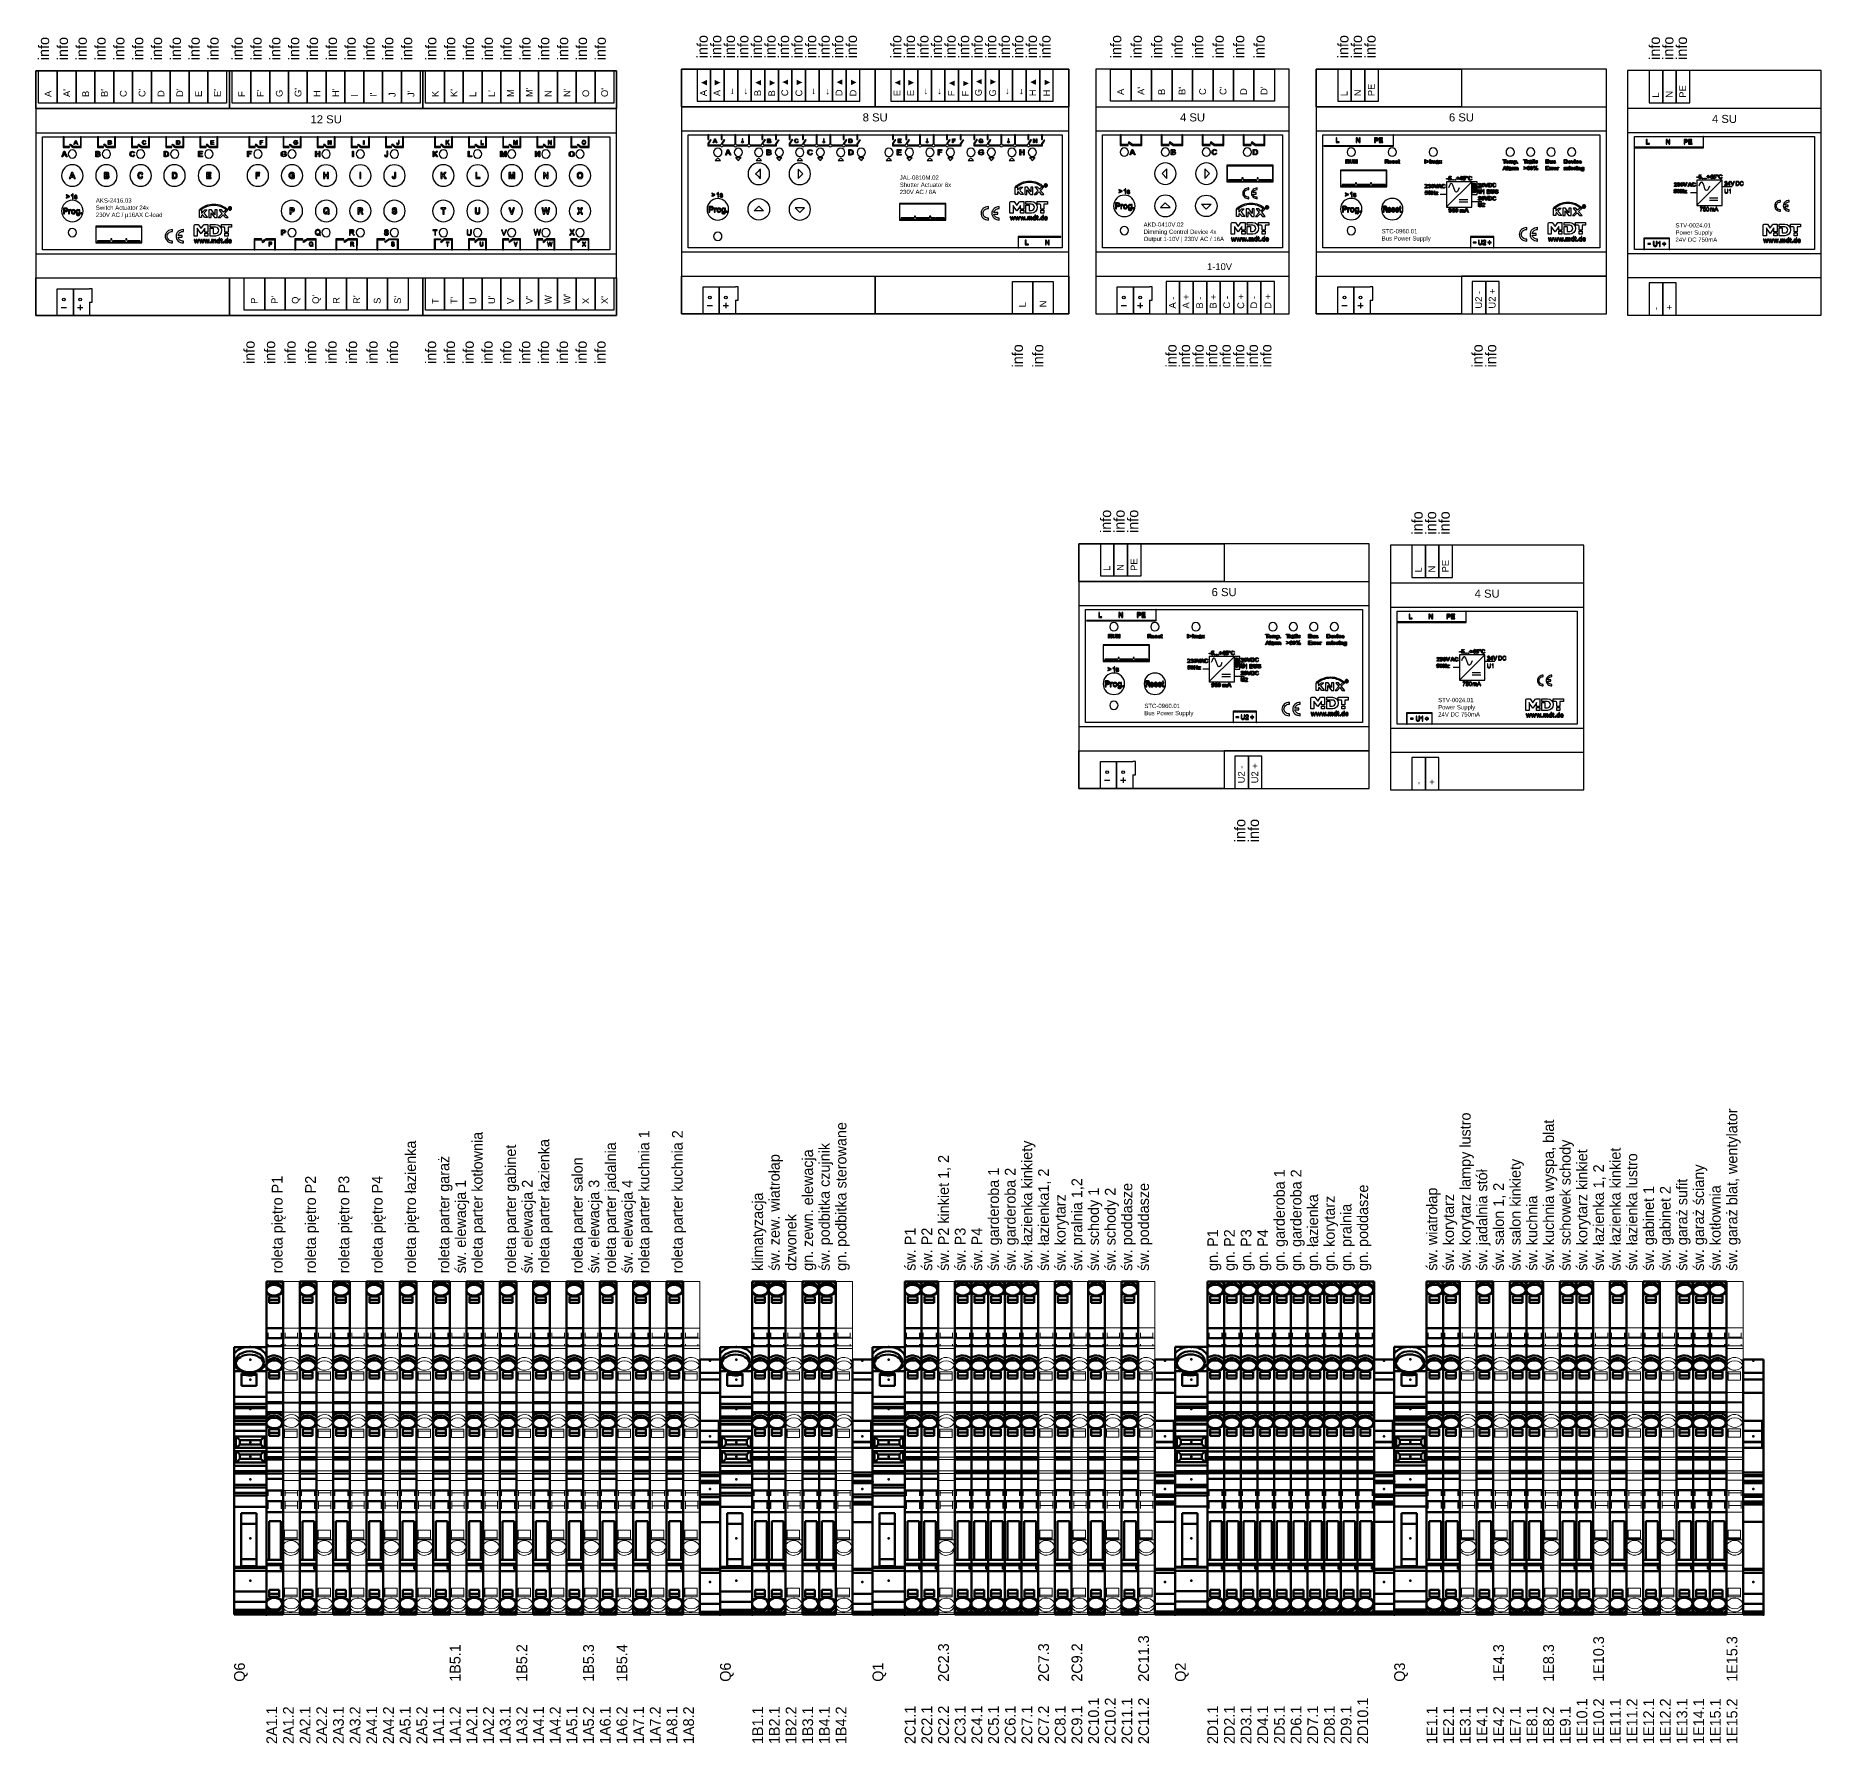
# Model space of a CAD drawing. Header units: millimetres. Extents: x 2151 to 5908, y -441 to 3322.
# Drawn here: x 3019 to 3682, y 2661 to 3296 of the extents above; entities that cross this region are included whole.
import ezdxf

# ---------------------------------------------------------------- set-up
doc = ezdxf.new("R2010")
doc.units = ezdxf.units.MM
for name, color, linetype, lineweight in [('2DE_TXTMARK', 7, 'Continuous', 9), ('am_0', 7, 'Continuous', 50), ('am_9', 7, 'Continuous', 50), ('EPLAN_Graphic', 240, 'Continuous', 50)]:
    doc.layers.add(name, color=color, linetype=linetype, lineweight=lineweight)
for name, color, linetype in [('Beschriftung', 7, 'Continuous'), ('Gehäuse', 7, 'Continuous'), ('Klemmen', 7, 'Continuous')]:
    doc.layers.add(name, color=color, linetype=linetype)
doc.styles.add('ARIAL', font='arial.ttf')
doc.styles.add('CP_SIGNAL', font='cp_simplex.shx')
doc.styles.get("Standard").update_dxf_attribs({"font": 'ARIAL.TTF'})

msp = doc.modelspace()

# ---------------------------------------------------------------- texts
at = {"char_height": 4, "attachment_point": 1, "rotation": 90, "style": 'CP_SIGNAL'}
for s, insert, width in [('\\pxi0,l1,sm1,qj;info ', (3019.51, 3282.95), 50), ('\\pxi0,l1,sm1,qj;info ', (3026.51, 3282.95), 50), ('\\pxi0,l1,sm1,qj;info ', (3033.51, 3282.95), 50), ('\\pxi0,l1,sm1,qj;info ', (3040.51, 3282.95), 50), ('\\pxi0,l1,sm1,qj;info ', (3047.51, 3282.95), 50), ('\\pxi0,l1,sm1,qj;info ', (3054.51, 3282.95), 50), ('\\pxi0,l1,sm1,qj;info ', (3061.51, 3282.95), 50), ('\\pxi0,l1,sm1,qj;info ', (3068.51, 3282.95), 50), ('\\pxi0,l1,sm1,qj;info ', (3075.51, 3282.95), 50), ('\\pxi0,l1,sm1,qj;info ', (3082.51, 3282.95), 50), ('\\pxi0,l1,sm1,qj;info ', (3091.51, 3282.95), 50), ('\\pxi0,l1,sm1,qj;info ', (3098.51, 3282.95), 50), ('\\pxi0,l1,sm1,qj;info ', (3105.51, 3282.95), 50), ('\\pxi0,l1,sm1,qj;info ', (3112.51, 3282.95), 50), ('\\pxi0,l1,sm1,qj;info ', (3119.51, 3282.95), 50), ('\\pxi0,l1,sm1,qj;info ', (3126.51, 3282.95), 50), ('\\pxi0,l1,sm1,qj;info ', (3133.51, 3282.95), 50), ('\\pxi0,l1,sm1,qj;info ', (3140.51, 3282.95), 50), ('\\pxi0,l1,sm1,qj;info ', (3147.51, 3282.95), 50), ('\\pxi0,l1,sm1,qj;info ', (3154.51, 3282.95), 50), ('\\pxi0,l1,sm1,qj;info ', (3163.51, 3282.95), 50), ('\\pxi0,l1,sm1,qj;info ', (3170.51, 3282.95), 50), ('\\pxi0,l1,sm1,qj;info ', (3177.51, 3282.95), 50), ('\\pxi0,l1,sm1,qj;info ', (3184.51, 3282.95), 50), ('\\pxi0,l1,sm1,qj;info ', (3191.51, 3282.95), 50), ('\\pxi0,l1,sm1,qj;info ', (3198.51, 3282.95), 50), ('\\pxi0,l1,sm1,qj;info ', (3205.51, 3282.95), 50), ('\\pxi0,l1,sm1,qj;info ', (3212.51, 3282.95), 50), ('\\pxi0,l1,sm1,qj;info ', (3219.51, 3282.95), 50), ('\\pxi0,l1,sm1,qj;info ', (3226.51, 3282.95), 50), ('\\pxi0,l1,sm1,qj;info ', (3264.43, 3283.66), 50), ('\\pxi0,l1,sm1,qj;info ', (3269.47, 3283.66), 50), ('\\pxi0,l1,sm1,qj;info ', (3274.51, 3283.66), 50), ('\\pxi0,l1,sm1,qj;info ', (3279.55, 3283.66), 50), ('\\pxi0,l1,sm1,qj;info ', (3284.59, 3283.66), 50), ('\\pxi0,l1,sm1,qj;info ', (3289.63, 3283.66), 50), ('\\pxi0,l1,sm1,qj;info ', (3294.67, 3283.66), 50), ('\\pxi0,l1,sm1,qj;info ', (3299.71, 3283.66), 50), ('\\pxi0,l1,sm1,qj;info ', (3304.75, 3283.66), 50), ('\\pxi0,l1,sm1,qj;info ', (3309.79, 3283.66), 50), ('\\pxi0,l1,sm1,qj;info ', (3314.83, 3283.66), 50), ('\\pxi0,l1,sm1,qj;info ', (3319.87, 3283.66), 50), ('\\pxi0,l1,sm1,qj;info ', (3336.43, 3283.66), 50), ('\\pxi0,l1,sm1,qj;info ', (3341.47, 3283.66), 50), ('\\pxi0,l1,sm1,qj;info ', (3346.51, 3283.66), 50), ('\\pxi0,l1,sm1,qj;info ', (3351.55, 3283.66), 50), ('\\pxi0,l1,sm1,qj;info ', (3356.59, 3283.66), 50), ('\\pxi0,l1,sm1,qj;info ', (3361.63, 3283.66), 50), ('\\pxi0,l1,sm1,qj;info ', (3366.67, 3283.66), 50), ('\\pxi0,l1,sm1,qj;info ', (3371.71, 3283.66), 50), ('\\pxi0,l1,sm1,qj;info ', (3376.75, 3283.66), 50), ('\\pxi0,l1,sm1,qj;info ', (3381.79, 3283.66), 50), ('\\pxi0,l1,sm1,qj;info ', (3386.83, 3283.66), 50), ('\\pxi0,l1,sm1,qj;info ', (3391.87, 3283.66), 50), ('\\pxi0,l1,sm1,qj;info ', (3418.19, 3283.66), 50), ('\\pxi0,l1,sm1,qj;info ', (3425.81, 3283.66), 50), ('\\pxi0,l1,sm1,qj;info ', (3433.43, 3283.66), 50), ('\\pxi0,l1,sm1,qj;info ', (3441.05, 3283.66), 50), ('\\pxi0,l1,sm1,qj;info ', (3448.67, 3283.66), 50), ('\\pxi0,l1,sm1,qj;info ', (3456.29, 3283.66), 50), ('\\pxi0,l1,sm1,qj;info ', (3463.91, 3283.66), 50), ('\\pxi0,l1,sm1,qj;info ', (3471.53, 3283.66), 50), ('\\pxi0,l1,sm1,qj;info ', (3502.67, 3283.66), 50), ('\\pxi0,l1,sm1,qj;info ', (3507.71, 3283.66), 50), ('\\pxi0,l1,sm1,qj;info ', (3512.75, 3283.66), 50), ('\\pxi0,l1,sm1,qj;info ', (3618.48, 3283.09), 50), ('\\pxi0,l1,sm1,qj;info ', (3623.52, 3283.09), 50), ('\\pxi0,l1,sm1,qj;info ', (3628.56, 3283.09), 50), ('\\pxi0,l1,r0.5,ql;^I^Iinfo', (3095.94, 3141.95), 50), ('\\pxi0,l1,r0.5,ql;^I^Iinfo', (3103.56, 3141.95), 50), ('\\pxi0,l1,r0.5,ql;^I^Iinfo', (3111.18, 3141.95), 50), ('\\pxi0,l1,r0.5,ql;^I^Iinfo', (3118.8, 3141.95), 50), ('\\pxi0,l1,r0.5,ql;^I^Iinfo', (3126.42, 3141.95), 50), ('\\pxi0,l1,r0.5,ql;^I^Iinfo', (3134.04, 3141.95), 50), ('\\pxi0,l1,r0.5,ql;^I^Iinfo', (3141.66, 3141.95), 50), ('\\pxi0,l1,r0.5,ql;^I^Iinfo', (3149.28, 3141.95), 50), ('\\pxi0,l1,r0.5,ql;^I^Iinfo', (3163.42, 3141.95), 50), ('\\pxi0,l1,r0.5,ql;^I^Iinfo', (3170.42, 3141.95), 50), ('\\pxi0,l1,r0.5,ql;^I^Iinfo', (3177.42, 3141.95), 50), ('\\pxi0,l1,r0.5,ql;^I^Iinfo', (3184.42, 3141.95), 50), ('\\pxi0,l1,r0.5,ql;^I^Iinfo', (3191.42, 3141.95), 50), ('\\pxi0,l1,r0.5,ql;^I^Iinfo', (3198.42, 3141.95), 50), ('\\pxi0,l1,r0.5,ql;^I^Iinfo', (3205.42, 3141.95), 50), ('\\pxi0,l1,r0.5,ql;^I^Iinfo', (3212.42, 3141.95), 50), ('\\pxi0,l1,r0.5,ql;^I^Iinfo', (3219.42, 3141.95), 50), ('\\pxi0,l1,r0.5,ql;^I^Iinfo', (3226.42, 3141.95), 50), ('\\pxi0,l1,r0.5,ql;^I^Iinfo', (3381.58, 3140.66), 50), ('\\pxi0,l1,r0.5,ql;^I^Iinfo', (3389.2, 3140.66), 50), ('\\pxi0,l1,r0.5,ql;^I^Iinfo', (3438.74, 3140.66), 50), ('\\pxi0,l1,r0.5,ql;^I^Iinfo', (3443.78, 3140.66), 50), ('\\pxi0,l1,r0.5,ql;^I^Iinfo', (3448.82, 3140.66), 50), ('\\pxi0,l1,r0.5,ql;^I^Iinfo', (3453.86, 3140.66), 50), ('\\pxi0,l1,r0.5,ql;^I^Iinfo', (3458.9, 3140.66), 50), ('\\pxi0,l1,r0.5,ql;^I^Iinfo', (3463.94, 3140.66), 50), ('\\pxi0,l1,r0.5,ql;^I^Iinfo', (3468.98, 3140.66), 50), ('\\pxi0,l1,r0.5,ql;^I^Iinfo', (3474.02, 3140.66), 50), ('\\pxi0,l1,r0.5,ql;^I^Iinfo', (3552.58, 3140.66), 50), ('\\pxi0,l1,r0.5,ql;^I^Iinfo', (3557.62, 3140.66), 50), ('\\pxi0,l1,sm1,qj;info ', (3414.42, 3107.08), 50), ('\\pxi0,l1,sm1,qj;info ', (3419.46, 3107.08), 50), ('\\pxi0,l1,sm1,qj;info ', (3424.5, 3107.08), 50), ('\\pxi0,l1,sm1,qj;info ', (3530.24, 3106.51), 50), ('\\pxi0,l1,sm1,qj;info ', (3535.28, 3106.51), 50), ('\\pxi0,l1,sm1,qj;info ', (3540.32, 3106.51), 50), ('\\pxi0,l1,r0.5,ql;^I^Iinfo', (3464.34, 2964.08), 50), ('\\pxi0,l1,r0.5,ql;^I^Iinfo', (3469.38, 2964.08), 50), ('\\pxi0,l1;św. korytarz lampy lustro', (3548.08, 2832.65), 100), ('\\pxi0,l1;św. garaż blat, wentylator', (3647.28, 2832.65), 120), ('\\pxi0,l1;roleta parter kotłownia', (3180.7, 2831.69), 100), ('\\pxi0,l1;roleta parter kuchnia 1', (3242.7, 2831.69), 100), ('\\pxi0,l1;roleta parter kuchnia 2', (3255.1, 2831.69), 100), ('\\pxi0,l1;gn. podbitka sterowane', (3315.98, 2832.62), 100), ('\\pxi0,l1;św. kuchnia wyspa, blat', (3579.08, 2832.65), 120), ('\\pxi0,l1;roleta piętro łazienka', (3155.9, 2831.69), 100), ('\\pxi0,l1;roleta parter gabinet', (3193.1, 2831.69), 120), ('\\pxi0,l1;roleta parter łazienka', (3205.5, 2831.69), 100), ('\\pxi0,l1;roleta parter jadalnia', (3230.3, 2831.69), 120), ('\\pxi0,l1;gn. zewn. elewacja', (3303.58, 2832.62), 100), ('\\pxi0,l1;św. podbitka czujnik', (3309.78, 2832.62), 100), ('\\pxi0,l1;św. łazienka kinkiety', (3385.08, 2832.59), 80), ('\\pxi0,l1;św. schowek schody', (3585.28, 2832.65), 80), ('\\pxi0,l1;św. korytarz kinkiet', (3591.48, 2832.65), 100), ('\\pxi0,l1;św. łazienka kinkiet', (3603.88, 2832.65), 100), ('\\pxi0,l1;roleta parter garaż', (3168.3, 2831.69), 110), ('\\pxi0,l1;roleta parter salon', (3217.9, 2831.69), 120), ('\\pxi0,l1;św. zew. wiatrołap', (3291.18, 2832.62), 100), ('\\pxi0,l1;św. P2 kinkiet 1, 2', (3354.08, 2832.62), 75), ('\\pxi0,l1;św. salon kinkiety', (3566.68, 2832.65), 80), ('\\pxi0,l1;św. łazienka 1, 2', (3597.68, 2832.65), 100), ('\\pxi0,l1;św. łazienka lustro', (3610.08, 2832.65), 100), ('\\pxi0,l1;św. garaż ściany', (3634.88, 2832.65), 100), ('\\pxi0,l1;roleta piętro P1', (3106.3, 2831.69), 100), ('\\pxi0,l1;roleta piętro P2', (3118.7, 2831.69), 100), ('\\pxi0,l1;roleta piętro P3', (3131.1, 2831.69), 100), ('\\pxi0,l1;roleta piętro P4', (3143.5, 2831.69), 100), ('\\pxi0,l1;św. elewacja 1', (3174.5, 2831.69), 110), ('\\pxi0,l1;św. elewacja 2', (3199.3, 2831.69), 120), ('\\pxi0,l1;św. elewacja 3', (3224.1, 2831.69), 120), ('\\pxi0,l1;św. elewacja 4', (3236.5, 2831.69), 120), ('\\pxi0,l1;św. garderoba 1', (3372.68, 2832.59), 80), ('\\pxi0,l1;św. garderoba 2', (3378.88, 2832.59), 80), ('\\pxi0,l1;św. łazienka1, 2', (3391.28, 2832.59), 80), ('\\pxi0,l1;św. pralnia 1,2', (3403.68, 2832.59), 80), ('\\pxi0,l1;św. poddasze', (3422.28, 2832.59), 80), ('\\pxi0,l1;św. poddasze', (3428.48, 2832.59), 80), ('\\pxi0,l1;gn. garderoba 1', (3478.98, 2832.59), 80), ('\\pxi0,l1;gn. garderoba 2', (3485.18, 2832.59), 80), ('\\pxi0,l1;gn. poddasze', (3509.98, 2832.59), 80), ('\\pxi0,l1;św. jadalnia stół', (3554.28, 2832.65), 80), ('\\pxi0,l1;św. salon 1, 2', (3560.48, 2832.65), 80), ('\\pxi0,l1;św. garaż sufit', (3628.68, 2832.65), 100), ('\\pxi0,l1;św. kotłownia', (3641.08, 2832.65), 120), ('\\pxi0,l1;klimatyzacja', (3284.98, 2832.62), 100), ('\\pxi0,l1;św. korytarz', (3397.48, 2832.59), 80), ('\\pxi0,l1;św. schody 1', (3409.88, 2832.59), 80), ('\\pxi0,l1;św. schody 2', (3416.08, 2832.59), 80), ('\\pxi0,l1;gn. łazienka', (3491.38, 2832.59), 80), ('\\pxi0,l1;gn. korytarz', (3497.58, 2832.59), 80), ('\\pxi0,l1;św. wiatrołap', (3535.68, 2832.65), 100), ('\\pxi0,l1;św. korytarz', (3541.88, 2832.65), 100), ('\\pxi0,l1;św. kuchnia', (3572.88, 2832.65), 120), ('\\pxi0,l1;św. gabinet 1', (3616.28, 2832.65), 100), ('\\pxi0,l1;św. gabinet 2', (3622.48, 2832.65), 100), ('\\pxi0,l1;dzwonek', (3297.38, 2832.62), 100), ('\\pxi0,l1;gn. pralnia', (3503.78, 2832.59), 80), ('\\pxi0,l1;św. P1', (3341.68, 2832.62), 80), ('\\pxi0,l1;św. P2', (3347.88, 2832.62), 75), ('\\pxi0,l1;św. P3', (3360.28, 2832.59), 80), ('\\pxi0,l1;św. P4', (3366.48, 2832.59), 80), ('\\pxi0,l1;gn. P1', (3454.18, 2832.59), 80), ('\\pxi0,l1;gn. P2', (3460.38, 2832.59), 80), ('\\pxi0,l1;gn. P3', (3466.58, 2832.59), 80), ('\\pxi0,l1;gn. P4', (3472.78, 2832.59), 80), ('\\pxr1.5,qj;1B5.1', (3172.48, 2683.75), 25), ('\\pxr1.5,qj;1B5.2', (3197.28, 2683.75), 25), ('\\pxr1.5,qj;1B5.3', (3222.08, 2683.75), 25), ('\\pxr1.5,qj;1B5.4', (3234.48, 2683.75), 25), ('\\pxr1.5,qj;2C2.3', (3354.08, 2683.75), 25), ('\\pxr1.5,qj;2C7.3', (3391.28, 2683.78), 25), ('\\pxr1.5,qj;2C9.2', (3403.68, 2683.78), 25), ('\\pxr1.5,qj;2C11.3', (3428.48, 2683.78), 25), ('\\pxr1.5,qj;1E4.3', (3560.48, 2683.75), 25), ('\\pxr1.5,qj;1E8.3', (3579.08, 2683.75), 25), ('\\pxr1.5,qj;1E10.3', (3597.68, 2683.75), 25), ('\\pxr1.5,qj;1E15.3', (3647.28, 2683.75), 25), ('\\pxr1.5,qj;Q6', (3092.28, 2683.75), 25), ('\\pxr1.5,qj;Q6', (3272.98, 2683.75), 25), ('\\pxr1.5,qj;Q1', (3329.68, 2683.75), 25), ('\\pxr1.5,qj;Q2', (3442.18, 2683.75), 25), ('\\pxr1.5,qj;Q3', (3523.68, 2683.75), 25), ('\\pxr1.5,qj;2C10.1', (3409.88, 2660.59), 25), ('\\pxr1.5,qj;2C10.2', (3416.08, 2660.62), 25), ('\\pxr1.5,qj;2C11.1', (3422.28, 2660.59), 25), ('\\pxr1.5,qj;2C11.2', (3428.48, 2660.59), 25), ('\\pxr1.5,qj;2D10.1', (3509.98, 2660.59), 25), ('\\pxr1.5,qj;1E10.1', (3591.48, 2660.59), 25), ('\\pxr1.5,qj;1E10.2', (3597.68, 2660.59), 25), ('\\pxr1.5,qj;1E11.1', (3603.88, 2660.62), 25), ('\\pxr1.5,qj;1E11.2', (3610.08, 2660.59), 25), ('\\pxr1.5,qj;1E12.1', (3616.28, 2660.59), 25), ('\\pxr1.5,qj;1E12.2', (3622.48, 2660.59), 25), ('\\pxr1.5,qj;1E13.1', (3628.68, 2660.59), 25), ('\\pxr1.5,qj;1E14.1', (3634.88, 2660.62), 25), ('\\pxr1.5,qj;1E15.1', (3641.08, 2660.59), 25), ('\\pxr1.5,qj;1E15.2', (3647.28, 2660.59), 18.1545), ('\\pxr1.5,qj;2A1.1', (3104.28, 2660.59), 25), ('\\pxr1.5,qj;2A1.2', (3110.48, 2660.59), 25), ('\\pxr1.5,qj;2A2.1', (3116.68, 2660.59), 25), ('\\pxr1.5,qj;2A2.2', (3122.88, 2660.59), 25), ('\\pxr1.5,qj;2A3.1', (3129.08, 2660.59), 25), ('\\pxr1.5,qj;2A3.2', (3135.28, 2660.59), 25), ('\\pxr1.5,qj;2A4.1', (3141.48, 2660.59), 25), ('\\pxr1.5,qj;2A4.2', (3147.68, 2660.59), 25), ('\\pxr1.5,qj;2A5.1', (3153.88, 2660.59), 25), ('\\pxr1.5,ql;2A5.2', (3160.08, 2660.59), 25), ('\\pxr1.5,qj;1A1.1', (3166.28, 2660.59), 25), ('\\pxr1.5,qj;1A1.2', (3172.48, 2660.59), 25), ('\\pxr1.5,qj;1A2.1', (3178.68, 2660.59), 25), ('\\pxr1.5,qj;1A2.2', (3184.88, 2660.59), 25), ('\\pxr1.5,qj;1A3.1', (3191.08, 2660.59), 25), ('\\pxr1.5,qj;1A3.2', (3197.28, 2660.59), 25), ('\\pxr1.5,qj;1A4.1', (3203.48, 2660.59), 25), ('\\pxr1.5,qj;1A4.2', (3209.68, 2660.59), 25), ('\\pxr1.5,qj;1A5.1', (3215.88, 2660.59), 25), ('\\pxr1.5,qj;1A5.2', (3222.08, 2660.59), 25), ('\\pxr1.5,qj;1A6.1', (3228.28, 2660.59), 25), ('\\pxr1.5,qj;1A6.2', (3234.48, 2660.59), 25), ('\\pxr1.5,qj;1A7.1', (3240.68, 2660.59), 25), ('\\pxr1.5,qj;1A7.2', (3246.88, 2660.59), 25), ('\\pxr1.5,qj;1A8.1', (3253.08, 2660.59), 25), ('\\pxr1.5,qj;1A8.2', (3259.28, 2660.59), 25), ('\\pxr1.5,qj;1B1.1', (3284.98, 2660.59), 25), ('\\pxr1.5,qj;1B2.1', (3291.18, 2660.59), 25), ('\\pxr1.5,qj;1B2.2', (3297.38, 2660.59), 25), ('\\pxr1.5,qj;1B3.1', (3303.58, 2660.59), 25), ('\\pxr1.5,qj;1B4.1', (3309.78, 2660.59), 25), ('\\pxr1.5,qj;1B4.2', (3315.98, 2660.59), 25), ('\\pxr1.5,qj;2C1.1', (3341.68, 2660.59), 25), ('\\pxr1.5,qj;2C2.1', (3347.88, 2660.59), 25), ('\\pxr1.5,qj;2C2.2', (3354.08, 2660.59), 25), ('\\pxr1.5,qj;2C3.1', (3360.28, 2660.59), 25), ('\\pxr1.5,qj;2C4.1', (3366.48, 2660.62), 25), ('\\pxr1.5,qj;2C5.1', (3372.68, 2660.59), 25), ('\\pxr1.5,qj;2C6.1', (3378.88, 2660.59), 25), ('\\pxr1.5,qj;2C7.1', (3385.08, 2660.59), 25), ('\\pxr1.5,qj;2C7.2', (3391.28, 2660.59), 25), ('\\pxr1.5,qj;2C8.1', (3397.48, 2660.59), 25), ('\\pxr1.5,qj;2C9.1', (3403.68, 2660.59), 25), ('\\pxr1.5,qj;2D1.1', (3454.18, 2660.59), 25), ('\\pxr1.5,qj;2D2.1', (3460.38, 2660.59), 25), ('\\pxr1.5,qj;2D3.1', (3466.58, 2660.59), 25), ('\\pxr1.5,qj;2D4.1', (3472.78, 2660.59), 25), ('\\pxr1.5,qj;2D5.1', (3478.98, 2660.62), 25), ('\\pxr1.5,qj;2D6.1', (3485.18, 2660.59), 25), ('\\pxr1.5,qj;2D7.1', (3491.38, 2660.59), 25), ('\\pxr1.5,qj;2D8.1', (3497.58, 2660.59), 25), ('\\pxr1.5,qj;2D9.1', (3503.78, 2660.59), 25), ('\\pxr1.5,qj;1E1.1', (3535.68, 2660.59), 25), ('\\pxr1.5,qj;1E2.1', (3541.88, 2660.59), 25), ('\\pxr1.5,qj;1E3.1', (3548.08, 2660.59), 25), ('\\pxr1.5,qj;1E4.1', (3554.28, 2660.62), 25), ('\\pxr1.5,qj;1E4.2', (3560.48, 2660.59), 25), ('\\pxr1.5,qj;1E7.1', (3566.68, 2660.59), 25), ('\\pxr1.5,qj;1E8.1', (3572.88, 2660.59), 25), ('\\pxr1.5,qj;1E8.2', (3579.08, 2660.59), 25), ('\\pxr1.5,qj;1E9.1', (3585.28, 2660.59), 25)]:
    msp.add_mtext(s, dxfattribs=dict(at, insert=insert, width=width))

# ---------------------------------------------------------------- blocks, each defined once
blk = doc.blocks.new('2016-7714')
at = {"layer": 'am_0'}
for p, q in [((47.4, 0), (-52.15, 0)), ((-51.55, -12), (-51.55, 0)), ((-50.8, -12), (-50.8, 0)), ((-50.3, -12), (-50.3, 0)), ((-47.35, -12), (-47.35, 0)), ((-43.5, -12), (-43.5, 0)), ((-35.9, 0), (-35.9, -12)), ((-34.7, -12), (-34.7, 0)), ((-34.4, 0), (-34.4, -12)), ((-12, -12), (-12, 0)), ((-7.8, -12), (-7.8, 0)), ((-6.85, -12), (-6.85, 0)), ((-4.8, -12), (-4.8, 0)), ((-3.91, -12), (-3.91, 0)), ((-3.9, -12), (-3.9, 0)), ((0.3, -12), (0.3, 0)), ((0.31, 0), (0.31, -12)), ((1.2, -12), (1.2, 0)), ((3.25, 0), (3.25, -12)), ((4.5, -12), (4.5, 0)), ((8.7, -12), (8.7, 0)), ((9.9, -12), (9.9, 0)), ((14.1, -12), (14.1, 0)), ((16.2, -12), (16.2, 0)), ((18.55, -12), (18.55, 0)), ((18.79, -12), (18.79, 0)), ((19.99, -12), (19.99, 0)), ((20.91, -12), (20.91, 0)), ((21.56, -12), (21.56, 0)), ((24.69, -12), (24.69, 0)), ((25.21, 0), (25.21, -12)), ((26.23, -12), (26.23, 0)), ((28.86, -12), (28.86, 0)), ((28.9, 0), (28.9, -12)), ((38.42, -3.37), (38.42, 0)), ((47.4, -12), (47.4, 0)), ((-52.15, 0), (-52.15, -12)), ((-34.11, -3.65), (-34.11, -9.35)), ((-14.4, -3.65), (-34.11, -3.65)), ((-31.5, -9.35), (-31.5, -3.65)), ((-18.4, -9.35), (-18.4, -3.65)), ((-14.4, -9.35), (-14.4, -3.65)), ((4.5, -0.6), (8.7, -0.6)), ((4.5, -0.7), (5.8, -2)), ((5.8, -9.9), (5.8, -2)), ((7.4, -2), (5.8, -2)), ((7.4, -2), (8.7, -0.7)), ((7.4, -9.9), (7.4, -2)), ((9.9, -0.6), (14.1, -0.6)), ((9.9, -0.7), (11.2, -2)), ((11.2, -9.9), (11.2, -2)), ((12.8, -2), (11.2, -2)), ((12.8, -2), (14.1, -0.7)), ((12.8, -9.9), (12.8, -2)), ((32.92, -9.3), (32.92, -3.7)), ((37.53, -3.7), (32.92, -3.7)), ((37.04, -4.67), (37.04, -3.7)), ((37.53, -9.3), (37.53, -3.7)), ((47.4, -12), (-52.15, -12)), ((-14.4, -9.35), (-34.11, -9.35)), ((5.8, -9.9), (4.5, -11.2)), ((8.7, -11.3), (4.5, -11.3)), ((7.4, -9.9), (5.8, -9.9)), ((8.7, -11.2), (7.4, -9.9)), ((11.2, -9.9), (9.9, -11.2)), ((14.1, -11.3), (9.9, -11.3)), ((12.8, -9.9), (11.2, -9.9)), ((14.1, -11.2), (12.8, -9.9)), ((37.53, -9.3), (32.92, -9.3)), ((37.04, -9.3), (37.04, -7.73)), ((38.42, -12), (38.42, -9.03))]:
    blk.add_line(p, q, dxfattribs=at)
for points in [[(37.04, -4.67), (36.93, -5.12), (36.86, -5.57), (36.83, -6.03), (36.84, -6.49), (36.88, -6.96), (36.96, -7.41), (37.04, -7.73)], [(37.04, -7.73), (37.24, -7.28), (37.38, -6.83), (37.44, -6.37), (37.43, -5.91), (37.35, -5.44), (37.19, -4.99), (37.04, -4.67)], [(38.42, -3.37), (38.22, -4.06), (38.07, -4.78), (37.98, -5.5), (37.95, -6.23), (37.99, -6.96), (38.08, -7.69), (38.23, -8.4), (38.42, -9.03)], [(47.24, -8.43), (47.29, -8.21), (47.32, -7.98), (47.35, -7.74), (47.36, -7.51), (47.38, -7.03), (47.39, -6.55), (47.39, -6.07), (47.39, -5.7), (47.38, -5.33), (47.37, -4.96), (47.34, -4.6), (47.3, -4.28), (47.27, -4.12), (47.24, -3.97)]]:
    blk.add_lwpolyline(points, dxfattribs=at)
for centre, major_axis, start_param, end_param in [((42.74, -6.2), (0, 6.5), 0.305003, 1.11977), ((42.74, -6.2), (0, 6.5), 5.062653, 5.978183), ((40.71, -6.2), (0, 5.3), 3.297831, 6.126947), ((42.74, -6.2), (0, 6.5), 2.021823, 2.673228), ((42.74, -6.2), (0, 6.5), 3.609957, 4.362125)]:
    blk.add_ellipse(centre, major_axis=major_axis, ratio=0.737277, start_param=start_param, end_param=end_param, dxfattribs=at)
blk.add_ellipse((41.93, -6.2), major_axis=(0, 5.3), ratio=0.737277, dxfattribs=at)
at = {"layer": 'am_9'}
for p in [(0, 0), (-52.12, 0), (-39.5, -6), (-23.76, -6), (-1.8, -6), (6.6, -6), (12, -6), (24.32, -6), (35.23, -6), (42.74, -6), (47.4, -6)]:
    blk.add_point(p, dxfattribs=at)
blk = doc.blocks.new('2005-7641')
at = {"layer": 'am_0'}
for p, q in [((70.5, 0), (-53.4, 0)), ((-52.7, -6.2), (-52.7, 0)), ((-37.21, -6.2), (-37.21, 0)), ((-36.5, -0.8), (-36.5, 0)), ((-36.45, 0), (-36.45, -0.8)), ((-34.5, -6.2), (-34.5, 0)), ((-33, -0.8), (-33, 0)), ((-15.28, -6.2), (-15.28, 0)), ((-11.19, 0), (-11.19, -6.2)), ((-7.17, 0), (-7.17, -6.2)), ((-2.9, -6.2), (-2.9, 0)), ((-0.85, -6.2), (-0.85, 0)), ((0.04, -6.2), (0.04, 0)), ((0.05, -6.2), (0.05, 0)), ((4.25, -6.2), (4.25, 0)), ((4.26, 0), (4.26, -6.2)), ((5.15, -6.2), (5.15, 0)), ((7.2, 0), (7.2, -6.2)), ((8.65, -6.2), (8.65, 0)), ((21.91, -6.2), (21.91, 0)), ((25.3, -6.2), (25.3, 0)), ((25.42, -6.2), (25.42, 0)), ((25.68, -6.2), (25.68, 0)), ((29.21, 0), (29.21, -6.2)), ((46.46, -6.2), (46.46, 0)), ((49.47, -6.2), (49.47, 0)), ((53.17, -6.2), (53.17, 0)), ((70.5, -6.2), (70.5, 0)), ((-53.4, 0), (-53.4, -6.2)), ((-48.81, -6.2), (-53.4, -6.2)), ((17.43, -6.2), (-48.81, -6.2)), ((-46.76, -5.1), (-46.76, -1.5)), ((-44.21, -1.5), (-46.76, -1.5)), ((-44.21, -5.1), (-46.76, -5.1)), ((-45.6, -5.1), (-45.6, -1.5)), ((-44.21, -5.1), (-44.21, -1.5)), ((-35, -0.8), (-36.5, -0.8)), ((-35, -6.2), (-35, -0.8)), ((-33.03, -5.2), (-33.03, -0.8)), ((-18.62, -0.8), (-33.03, -0.8)), ((-18.62, -5.2), (-33.03, -5.2)), ((-33, -6.2), (-33, -5.2)), ((-18.62, -5.2), (-18.62, -0.8)), ((-14, -0.5), (-11.19, -0.5)), ((-14, -5.8), (-11.19, -5.8)), ((-9.19, -0.5), (-7.17, -0.5)), ((-9.19, -5.8), (-7.17, -5.8)), ((13.11, -5.1), (13.11, -1.5)), ((15.57, -1.5), (13.11, -1.5)), ((15.57, -5.1), (13.11, -5.1)), ((14.27, -5.1), (14.27, -1.5)), ((15.57, -5.1), (15.57, -1.5)), ((38.73, -6.2), (17.43, -6.2)), ((34.41, -5.1), (34.41, -1.5)), ((36.87, -1.5), (34.41, -1.5)), ((36.87, -5.1), (34.41, -5.1)), ((35.57, -5.1), (35.57, -1.5)), ((36.87, -5.1), (36.87, -1.5)), ((66.86, -6.2), (38.73, -6.2)), ((46.46, -0.5), (47.21, -0.5)), ((46.46, -5.8), (47.21, -5.8)), ((49.47, -0.5), (51.4, -0.5)), ((49.47, -5.8), (51.4, -5.8)), ((62.54, -5.1), (62.54, -1.5)), ((65, -1.5), (62.54, -1.5)), ((65, -5.1), (62.54, -5.1)), ((63.7, -5.1), (63.7, -1.5)), ((65, -5.1), (65, -1.5)), ((70.5, -6.2), (66.86, -6.2))]:
    blk.add_line(p, q, dxfattribs=at)
for points in [[(-52.48, -0.8), (-52.53, -0.88), (-52.57, -0.97), (-52.62, -1.1), (-52.65, -1.22), (-52.67, -1.35), (-52.68, -1.49), (-52.7, -1.67), (-52.7, -1.86)], [(-52.7, -4.74), (-52.7, -4.95), (-52.68, -5.15), (-52.66, -5.28), (-52.64, -5.42), (-52.6, -5.55), (-52.58, -5.61), (-52.55, -5.68), (-52.52, -5.74), (-52.48, -5.8)], [(-47.12, -2.11), (-47.18, -1.92), (-47.21, -1.82), (-47.24, -1.73)], [(-47.24, -4.87), (-47.21, -4.78), (-47.18, -4.69), (-47.12, -4.49)], [(-47.12, -4.49), (-47.04, -4.07), (-46.99, -3.65), (-46.97, -3.22), (-47, -2.79), (-47.06, -2.36), (-47.12, -2.11)], [(15.92, -2.11), (15.84, -2.53), (15.79, -2.95), (15.78, -3.38), (15.81, -3.81), (15.87, -4.24), (15.92, -4.49)], [(16.03, -1.73), (16, -1.82), (15.98, -1.91), (15.92, -2.11)], [(15.92, -4.49), (15.97, -4.68), (16, -4.78), (16.03, -4.87)], [(37.22, -2.11), (37.14, -2.53), (37.09, -2.95), (37.08, -3.38), (37.11, -3.81), (37.17, -4.24), (37.22, -4.49)], [(37.33, -1.73), (37.3, -1.82), (37.28, -1.91), (37.22, -2.11)], [(37.22, -4.49), (37.27, -4.68), (37.3, -4.78), (37.33, -4.87)], [(65.35, -2.11), (65.27, -2.53), (65.22, -2.95), (65.21, -3.38), (65.24, -3.81), (65.3, -4.24), (65.35, -4.49)], [(65.46, -1.73), (65.43, -1.82), (65.41, -1.91), (65.35, -2.11)], [(65.35, -4.49), (65.4, -4.68), (65.43, -4.78), (65.46, -4.87)], [(70.5, -1.56), (70.49, -1.35), (70.48, -1.24), (70.47, -1.14), (70.45, -1.05), (70.43, -0.97), (70.41, -0.89), (70.37, -0.81), (70.35, -0.76), (70.31, -0.71)], [(70.31, -5.89), (70.37, -5.81), (70.41, -5.71), (70.44, -5.6), (70.47, -5.48), (70.48, -5.36), (70.49, -5.23), (70.5, -5.04)]]:
    blk.add_lwpolyline(points, dxfattribs=at)
for centre, major_axis, ratio, start_param, end_param in [((-50.11, -3.3), (0, 3.8), 0.829038, 0.518787, 0.852282), ((18.72, -3.3), (0, -3.8), 0.777146, 3.66038, 4.286148), ((18.72, -3.3), (0, -3.8), 0.777146, 0.70261, 2.622805), ((40.02, -3.3), (0, -3.8), 0.777146, 3.66038, 4.286148), ((40.02, -3.3), (0, -3.8), 0.777146, 0.70261, 2.622805), ((-50.11, -3.3), (0, 3.8), 0.829038, 2.28931, 2.438982), ((-49.72, -3.3), (0, 3.1), 0.829038, 3.502763, 9.063608), ((-48.99, -3.3), (0, 3.1), 0.829038, 0.141905, 2.780422), ((-50.11, -3.3), (0, 3.8), 0.829038, 5.13863, 5.764398), ((-50.11, -3.3), (0, 3.8), 0.829038, 3.844203, 4.286148), ((18.28, -3.3), (0, 3.1), 0.777146, 3.502763, 9.063608), ((18.72, -3.3), (0, -3.8), 0.777146, 5.13863, 5.580575), ((17.46, -3.3), (0, 3.1), 0.777146, 3.502763, 6.112565), ((39.58, -3.3), (0, 3.1), 0.777146, 3.502763, 9.063608), ((40.02, -3.3), (0, -3.8), 0.777146, 5.13863, 5.580575), ((38.76, -3.3), (0, 3.1), 0.777146, 3.502763, 6.112565), ((67.71, -3.3), (0, 3.1), 0.777146, 3.502763, 9.063608), ((68.15, -3.3), (0, 3.8), 0.777146, 0.518787, 1.144555), ((68.15, -3.3), (0, 3.8), 0.777146, 1.997037, 2.438982), ((66.89, -3.3), (0, 3.1), 0.777146, 3.502763, 6.112565), ((68.15, -3.3), (0, 3.8), 0.777146, 5.462248, 5.764398), ((68.15, -3.3), (0, 3.8), 0.777146, 3.844203, 3.96253)]:
    blk.add_ellipse(centre, major_axis=major_axis, ratio=ratio, start_param=start_param, end_param=end_param, dxfattribs=at)
blk = doc.blocks.new('2005-7649')
at = {"layer": 'EPLAN_Graphic', "color": 0, "lineweight": 0}
for p, q in [((14.2, 242.5), (8, 242.5)), ((8, 242.5), (8, 118.6)), ((14.2, 242.5), (14.2, 118.6)), ((14.2, 225.22), (8, 225.22)), ((14.2, 221.47), (8, 221.47)), ((8.8, 221.47), (8.8, 223.4)), ((13.4, 221.83), (8.8, 221.83)), ((8.8, 218.54), (8.8, 219.21)), ((13.4, 223.4), (13.4, 221.47)), ((13.4, 219.21), (13.4, 218.54)), ((14.2, 218.54), (8, 218.54)), ((14.2, 217.63), (8, 217.63)), ((9, 208.95), (9, 205.84)), ((13.6, 208.95), (9, 208.95)), ((13.6, 208.14), (9, 208.14)), ((9, 205.84), (13.6, 205.84)), ((13.6, 205.84), (13.6, 208.95)), ((8, 201.22), (14.2, 201.22)), ((14.2, 197.69), (8, 197.69)), ((14.2, 197.44), (8, 197.44)), ((14.2, 197.31), (8, 197.31)), ((14.2, 193.91), (8, 193.91)), ((9, 187.64), (9, 184.54)), ((13.6, 187.64), (9, 187.64)), ((13.6, 186.83), (9, 186.83)), ((13.6, 184.54), (13.6, 187.64)), ((14.2, 180.65), (8, 180.65)), ((9, 184.54), (13.6, 184.54)), ((8, 179.2), (14.2, 179.2)), ((14.2, 177.15), (8, 177.15)), ((8, 176.26), (14.2, 176.26)), ((14.2, 176.25), (8, 176.25)), ((14.2, 172.05), (8, 172.05)), ((14.2, 172.04), (8, 172.04)), ((14.2, 171.15), (8, 171.15)), ((14.2, 168.56), (8, 168.56)), ((14.2, 164.77), (8, 164.77)), ((8, 160.81), (14.2, 160.81)), ((8.8, 162.81), (8.8, 164.77)), ((8.8, 163.94), (13.4, 163.94)), ((8.8, 158), (8.8, 160.81)), ((13.4, 164.77), (13.4, 162.81)), ((13.4, 160.81), (13.4, 158)), ((14.2, 156.72), (8, 156.72)), ((8.8, 159.13), (13.4, 159.13)), ((14.2, 146.42), (8, 146.42)), ((9, 150.04), (9, 146.72)), ((13.6, 150.04), (9, 150.04)), ((9, 147.13), (13.6, 147.13)), ((9, 146.72), (13.6, 146.72)), ((13.6, 146.72), (13.6, 150.04)), ((14.2, 137), (8, 137)), ((14.2, 134.79), (8, 134.79)), ((9, 128.44), (9, 125.22)), ((13.6, 128.44), (9, 128.44)), ((13.6, 125.22), (13.6, 128.44)), ((9, 125.87), (13.6, 125.87)), ((9, 125.22), (13.6, 125.22)), ((14.2, 119.3), (8, 119.3)), ((8, 118.6), (14.2, 118.6))]:
    blk.add_line(p, q, dxfattribs=at)
for centre, ratio, start_param, end_param in [((11.2, 211.87), 0.776931, 0.254688, 6.028497), ((11.2, 210.61), 0.776931, 0.264475, 2.877117), ((11.2, 190.62), 0.777146, 0.254688, 6.028497), ((11.2, 189.36), 0.777146, 0.264287, 2.877306), ((11.2, 143.42), 0.891007, 0.254688, 6.028497), ((11.2, 144.33), 0.891007, 3.306705, 6.028497), ((11.2, 122.17), 0.829038, 0.254688, 6.028497), ((11.2, 123.29), 0.829038, 3.360931, 6.028497)]:
    blk.add_ellipse(centre, major_axis=(3.1, 0), ratio=ratio, start_param=start_param, end_param=end_param, dxfattribs=at)
blk = doc.blocks.new('2009-305_HI_top')
at = {"layer": 'am_0'}
for p, q in [((45.35, 0), (-49.5, 0)), ((-48.8, -7.5), (-48.8, 0)), ((-48.4, -7.5), (-48.4, 0)), ((-45.45, -7.5), (-45.45, 0)), ((-41.77, -7.5), (-41.77, 0)), ((-34, 0), (-34, -7.5)), ((-32.8, -7.5), (-32.8, 0)), ((-32.5, 0), (-32.5, -7.5)), ((-15.05, -7.5), (-15.05, 0)), ((-8.52, -7.5), (-8.52, 0)), ((-7.85, -7.5), (-7.85, 0)), ((-7.5, -7.5), (-7.5, 0)), ((-5.75, -7.5), (-5.75, 0)), ((-4.86, -7.5), (-4.86, 0)), ((-4.85, -7.5), (-4.85, 0)), ((-0.65, -7.5), (-0.65, 0)), ((-0.64, 0), (-0.64, -7.5)), ((0.25, -7.5), (0.25, 0)), ((2, 0), (2, -7.5)), ((2.35, -7.5), (2.35, 0)), ((3.35, -7.5), (3.35, 0)), ((19.9, -0.5), (19.9, 0)), ((32.95, -7.5), (32.95, 0)), ((38, -7.5), (38, 0)), ((40.48, -7.5), (40.48, 0)), ((45.35, -7.5), (45.35, 0)), ((-49.5, 0), (-49.5, -7.5)), ((22.6, -0.5), (12.57, -0.5)), ((12.57, -7.5), (12.57, -0.5)), ((14.68, -7.5), (14.68, -0.5)), ((14.79, -0.5), (14.79, -7.5)), ((18.86, -0.5), (18.86, -7.5)), ((22.6, -0.5), (22.6, -7.5)), ((45.35, -7.5), (-49.5, -7.5))]:
    blk.add_line(p, q, dxfattribs=at)
at = {"layer": 'am_9'}
for p in [(0, 0), (-49.5, 0), (-37.35, -3.75), (-2.75, -3.75), (16.83, -3.75), (45, -3.75)]:
    blk.add_point(p, dxfattribs=at)
blk = doc.blocks.new('Gehäuse_6_TE')
at = {"layer": 'Gehäuse'}
for p, q in [((0, 77), (108, 77)), ((0, 68), (108, 68)), ((0, 23), (108, 23)), ((0, 14), (108, 14))]:
    blk.add_line(p, q, dxfattribs=at)
for points in [[(0, 0), (108, 0), (108, 91), (0, 91)], [(0, 91), (54, 91), (54, 77), (0, 77)], [(108, 91), (54, 91), (54, 77), (108, 77)], [(2.5, 66.5), (105.5, 66.5), (105.5, 24.5), (2.5, 24.5)], [(0, 14), (54, 14), (54, 0), (0, 0)], [(108, 14), (54, 14), (54, 0), (108, 0)]]:
    blk.add_lwpolyline(points, close=True, dxfattribs=at)
at = {"layer": 'Gehäuse', "insert": (54, 72.99), "char_height": 3, "attachment_point": 5}
blk.add_mtext_dynamic_manual_height_columns('6 SU', width=11.1252, gutter_width=25.4, heights=[0], dxfattribs=at)
blk = doc.blocks.new('KNX_Terminal')
at = {"layer": 'Klemmen'}
for p, q in [((1.5, 3), (3.5, 3)), ((7.5, 3), (9.5, 3)), ((8.5, 4), (8.5, 2))]:
    blk.add_line(p, q, dxfattribs=at)
blk.add_lwpolyline([(0, 10), (6, 10), (6, 0), (0, 0)], close=True, dxfattribs=at)
for points in [[(12, 5), (12, 0), (6, 0), (6, 10), (12, 10)], [(12, 5), (13, 5), (13, 10), (12, 10)]]:
    blk.add_lwpolyline(points, dxfattribs=at)
for centre in [(2.5, 6), (8.5, 6)]:
    blk.add_circle(centre, 0.5, dxfattribs=at)
blk = doc.blocks.new('Terminal_2er_5')
at = {"layer": 'Klemmen'}
for points in [[(-5.04, -12), (0, -12), (0, 0), (-5.04, 0)], [(0, -12), (5.04, -12), (5.04, 0), (0, 0)]]:
    blk.add_lwpolyline(points, close=True, dxfattribs=at)
at = {"layer": 'Klemmen', "style": 'ARIAL'}
for tag, p in [('1', (-1.4, -10.1)), ('2', (3.64, -10.1))]:
    blk.add_attdef(tag, p, '', height=2.5, rotation=90, dxfattribs=at)
blk = doc.blocks.new('Terminal_3er_5')
at = {"layer": 'Klemmen'}
for points in [[(-7.56, -12), (-2.52, -12), (-2.52, 0), (-7.56, 0)], [(-2.52, -12), (2.52, -12), (2.52, 0), (-2.52, 0)], [(2.52, -12), (7.56, -12), (7.56, 0), (2.52, 0)]]:
    blk.add_lwpolyline(points, close=True, dxfattribs=at)
at = {"layer": 'Klemmen', "style": 'ARIAL'}
for tag, p in [('1', (-3.92, -10.1)), ('2', (1.12, -10.1)), ('3', (6.16, -10.1))]:
    blk.add_attdef(tag, p, '', height=2.5, rotation=90, dxfattribs=at)
blk = doc.blocks.new('STC-0960.01')
at = {"layer": 'Beschriftung'}
h = blk.add_hatch(color=256, dxfattribs=at)
h.dxf.hatch_style = 1
edge = h.paths.add_edge_path()
edge.add_spline(control_points=[(58.22, 48.3), (58.22, 48.3), (58.22, 45.21), (58.22, 45.21), (58.22, 45.21), (58.22, 45.21), (59.33, 45.21), (59.33, 45.21)], knot_values=[0.4, 0.4, 0.4, 0.4, 0.799994, 0.799994, 0.799994, 0.800094, 0.999994, 0.999994, 0.999994, 0.999994], degree=3, periodic=0)
edge.add_spline(control_points=[(59.33, 45.21), (59.33, 45.21), (59.33, 48.3), (59.33, 48.3)], knot_values=[0.2, 0.2, 0.2, 0.2, 0.399998, 0.399998, 0.399998, 0.399998], degree=3, periodic=0)
edge.add_spline(control_points=[(59.33, 48.3), (59.33, 48.3), (58.22, 48.3), (58.22, 48.3)], knot_values=[0.000002, 0.000002, 0.000002, 0.000002, 0.199998, 0.199998, 0.199998, 0.199998], degree=3, periodic=0)
for points, knots in [([(28.75, 66.5), (28.75, 66.5), (28.75, 62.31), (28.75, 62.31), (28.75, 62.31), (28.75, 62.31), (2.8, 62.31), (2.8, 62.31), (2.8, 62.31), (2.8, 62.31), (2.8, 62.49), (2.8, 62.49), (2.8, 62.49), (2.8, 62.49), (28.58, 62.49), (28.58, 62.49), (28.58, 62.49), (28.58, 62.49), (28.58, 66.5), (28.58, 66.5), (28.58, 66.5), (28.58, 66.5), (28.75, 66.5), (28.75, 66.5)], [0, 0, 0, 0, 0.142857, 0.142857, 0.142857, 0.142857, 0.285714, 0.285714, 0.285714, 0.285714, 0.428571, 0.428571, 0.428571, 0.428571, 0.571429, 0.571429, 0.571429, 0.571429, 0.714286, 0.714286, 0.714286, 0.714286, 1, 1, 1, 1]), ([(7.68, 63.87), (7.68, 63.87), (8.56, 63.87), (8.56, 63.87), (8.56, 63.87), (8.56, 63.87), (8.56, 63.62), (8.56, 63.62), (8.56, 63.62), (8.56, 63.62), (7.39, 63.62), (7.39, 63.62), (7.39, 63.62), (7.39, 63.62), (7.39, 65.38), (7.39, 65.38), (7.39, 65.38), (7.39, 65.38), (7.68, 65.38), (7.68, 65.38), (7.68, 65.38), (7.68, 65.38), (7.68, 63.87), (7.68, 63.87)], [0, 0, 0, 0, 0.142857, 0.142857, 0.142857, 0.142857, 0.285714, 0.285714, 0.285714, 0.285714, 0.428571, 0.428571, 0.428571, 0.428571, 0.571429, 0.571429, 0.571429, 0.571429, 0.714286, 0.714286, 0.714286, 0.714286, 1, 1, 1, 1]), ([(13.02, 61.65), (13.88, 61.65), (14.57, 60.96), (14.57, 60.1), (14.57, 60.1), (14.57, 59.24), (13.88, 58.55), (13.02, 58.55), (13.02, 58.55), (12.16, 58.55), (11.47, 59.24), (11.47, 60.1), (11.47, 60.1), (11.47, 60.96), (12.16, 61.65), (13.02, 61.65)], [0, 0, 0, 0, 0.2, 0.2, 0.2, 0.2, 0.4, 0.4, 0.4, 0.4, 0.6, 0.6, 0.6, 0.6, 1, 1, 1, 1]), ([(15.91, 64.23), (15.94, 64.19), (15.96, 64.15), (15.98, 64.13), (15.98, 64.13), (15.99, 64.1), (16, 64.08), (16.01, 64.06), (16.01, 64.06), (16.01, 64.06), (16.02, 64.06), (16.02, 64.06), (16.02, 64.06), (16.01, 64.12), (16.01, 64.18), (16.01, 64.25), (16.01, 64.25), (16.01, 64.25), (16.01, 65.38), (16.01, 65.38), (16.01, 65.38), (16.01, 65.38), (16.28, 65.38), (16.28, 65.38), (16.28, 65.38), (16.28, 65.38), (16.28, 63.62), (16.28, 63.62), (16.28, 63.62), (16.28, 63.62), (15.99, 63.62), (15.99, 63.62), (15.99, 63.62), (15.99, 63.62), (15.2, 64.84), (15.2, 64.84), (15.2, 64.84), (15.17, 64.87), (15.16, 64.9), (15.15, 64.92), (15.15, 64.92), (15.15, 64.92), (15.15, 64.92), (15.15, 64.92), (15.15, 64.92), (15.15, 64.86), (15.16, 64.82), (15.16, 64.8), (15.16, 64.8), (15.16, 64.8), (15.16, 63.62), (15.16, 63.62), (15.16, 63.62), (15.16, 63.62), (14.89, 63.62), (14.89, 63.62), (14.89, 63.62), (14.89, 63.62), (14.89, 65.38), (14.89, 65.38), (14.89, 65.38), (14.89, 65.38), (15.18, 65.38), (15.18, 65.38), (15.18, 65.38), (15.18, 65.38), (15.91, 64.23), (15.91, 64.23)], [0, 0, 0, 0, 0.055556, 0.055556, 0.055556, 0.055556, 0.111111, 0.111111, 0.111111, 0.111111, 0.166667, 0.166667, 0.166667, 0.166667, 0.222222, 0.222222, 0.222222, 0.222222, 0.277778, 0.277778, 0.277778, 0.277778, 0.333333, 0.333333, 0.333333, 0.333333, 0.388889, 0.388889, 0.388889, 0.388889, 0.444444, 0.444444, 0.444444, 0.444444, 0.5, 0.5, 0.5, 0.5, 0.555556, 0.555556, 0.555556, 0.555556, 0.611111, 0.611111, 0.611111, 0.611111, 0.666667, 0.666667, 0.666667, 0.666667, 0.722222, 0.722222, 0.722222, 0.722222, 0.777778, 0.777778, 0.777778, 0.777778, 0.833333, 0.833333, 0.833333, 0.833333, 0.888889, 0.888889, 0.888889, 0.888889, 1, 1, 1, 1]), ([(22.9, 65.27), (22.96, 65.23), (23, 65.17), (23.04, 65.1), (23.04, 65.1), (23.07, 65.03), (23.08, 64.95), (23.08, 64.86), (23.08, 64.86), (23.08, 64.67), (23.02, 64.53), (22.89, 64.43), (22.89, 64.43), (22.83, 64.38), (22.76, 64.35), (22.68, 64.34), (22.68, 64.34), (22.6, 64.32), (22.5, 64.31), (22.39, 64.31), (22.39, 64.31), (22.39, 64.31), (22.02, 64.31), (22.02, 64.31), (22.02, 64.31), (22.02, 64.31), (22.02, 63.62), (22.02, 63.62), (22.02, 63.62), (22.02, 63.62), (21.73, 63.62), (21.73, 63.62), (21.73, 63.62), (21.73, 63.62), (21.73, 65.38), (21.73, 65.38), (21.73, 65.38), (21.73, 65.38), (22.39, 65.38), (22.39, 65.38), (22.39, 65.38), (22.52, 65.38), (22.62, 65.38), (22.7, 65.36), (22.7, 65.36), (22.78, 65.35), (22.84, 65.32), (22.9, 65.27)], [0, 0, 0, 0, 0.076923, 0.076923, 0.076923, 0.076923, 0.153846, 0.153846, 0.153846, 0.153846, 0.230769, 0.230769, 0.230769, 0.230769, 0.307692, 0.307692, 0.307692, 0.307692, 0.384615, 0.384615, 0.384615, 0.384615, 0.461538, 0.461538, 0.461538, 0.461538, 0.538462, 0.538462, 0.538462, 0.538462, 0.615385, 0.615385, 0.615385, 0.615385, 0.692308, 0.692308, 0.692308, 0.692308, 0.769231, 0.769231, 0.769231, 0.769231, 0.846154, 0.846154, 0.846154, 0.846154, 1, 1, 1, 1]), ([(22.78, 64.85), (22.78, 64.94), (22.75, 65.01), (22.69, 65.07), (22.69, 65.07), (22.66, 65.09), (22.62, 65.11), (22.57, 65.12), (22.57, 65.12), (22.52, 65.13), (22.46, 65.13), (22.4, 65.13), (22.4, 65.13), (22.4, 65.13), (22.02, 65.13), (22.02, 65.13), (22.02, 65.13), (22.02, 65.13), (22.02, 64.56), (22.02, 64.56), (22.02, 64.56), (22.02, 64.56), (22.38, 64.56), (22.38, 64.56), (22.38, 64.56), (22.65, 64.56), (22.78, 64.66), (22.78, 64.85)], [0, 0, 0, 0, 0.125, 0.125, 0.125, 0.125, 0.25, 0.25, 0.25, 0.25, 0.375, 0.375, 0.375, 0.375, 0.5, 0.5, 0.5, 0.5, 0.625, 0.625, 0.625, 0.625, 0.75, 0.75, 0.75, 0.75, 1, 1, 1, 1]), ([(24.67, 65.13), (24.67, 65.13), (23.67, 65.13), (23.67, 65.13), (23.67, 65.13), (23.67, 65.13), (23.67, 64.66), (23.67, 64.66), (23.67, 64.66), (23.67, 64.66), (24.61, 64.66), (24.61, 64.66), (24.61, 64.66), (24.61, 64.66), (24.61, 64.41), (24.61, 64.41), (24.61, 64.41), (24.61, 64.41), (23.67, 64.41), (23.67, 64.41), (23.67, 64.41), (23.67, 64.41), (23.67, 63.87), (23.67, 63.87), (23.67, 63.87), (23.67, 63.87), (24.71, 63.87), (24.71, 63.87), (24.71, 63.87), (24.71, 63.87), (24.71, 63.62), (24.71, 63.62), (24.71, 63.62), (24.71, 63.62), (23.38, 63.62), (23.38, 63.62), (23.38, 63.62), (23.38, 63.62), (23.38, 65.38), (23.38, 65.38), (23.38, 65.38), (23.38, 65.38), (24.67, 65.38), (24.67, 65.38), (24.67, 65.38), (24.67, 65.38), (24.67, 65.13), (24.67, 65.13)], [0, 0, 0, 0, 0.076923, 0.076923, 0.076923, 0.076923, 0.153846, 0.153846, 0.153846, 0.153846, 0.230769, 0.230769, 0.230769, 0.230769, 0.307692, 0.307692, 0.307692, 0.307692, 0.384615, 0.384615, 0.384615, 0.384615, 0.461538, 0.461538, 0.461538, 0.461538, 0.538462, 0.538462, 0.538462, 0.538462, 0.615385, 0.615385, 0.615385, 0.615385, 0.692308, 0.692308, 0.692308, 0.692308, 0.769231, 0.769231, 0.769231, 0.769231, 0.846154, 0.846154, 0.846154, 0.846154, 1, 1, 1, 1]), ([(28.26, 61.65), (29.12, 61.65), (29.81, 60.96), (29.81, 60.1), (29.81, 60.1), (29.81, 59.24), (29.12, 58.55), (28.26, 58.55), (28.26, 58.55), (27.4, 58.55), (26.71, 59.24), (26.71, 60.1), (26.71, 60.1), (26.71, 60.96), (27.4, 61.65), (28.26, 61.65)], [0, 0, 0, 0, 0.2, 0.2, 0.2, 0.2, 0.4, 0.4, 0.4, 0.4, 0.6, 0.6, 0.6, 0.6, 1, 1, 1, 1]), ([(43.5, 61.65), (44.36, 61.65), (45.05, 60.96), (45.05, 60.1), (45.05, 60.1), (45.05, 59.24), (44.36, 58.55), (43.5, 58.55), (43.5, 58.55), (42.64, 58.55), (41.95, 59.24), (41.95, 60.1), (41.95, 60.1), (41.95, 60.96), (42.64, 61.65), (43.5, 61.65)], [0, 0, 0, 0, 0.2, 0.2, 0.2, 0.2, 0.4, 0.4, 0.4, 0.4, 0.6, 0.6, 0.6, 0.6, 1, 1, 1, 1]), ([(72.12, 61.65), (72.98, 61.65), (73.67, 60.96), (73.67, 60.1), (73.67, 60.1), (73.67, 59.24), (72.98, 58.55), (72.12, 58.55), (72.12, 58.55), (71.26, 58.55), (70.57, 59.24), (70.57, 60.1), (70.57, 60.1), (70.57, 60.96), (71.26, 61.65), (72.12, 61.65)], [0, 0, 0, 0, 0.2, 0.2, 0.2, 0.2, 0.4, 0.4, 0.4, 0.4, 0.6, 0.6, 0.6, 0.6, 1, 1, 1, 1]), ([(79.74, 61.65), (80.6, 61.65), (81.29, 60.96), (81.29, 60.1), (81.29, 60.1), (81.29, 59.24), (80.6, 58.55), (79.74, 58.55), (79.74, 58.55), (78.88, 58.55), (78.19, 59.24), (78.19, 60.1), (78.19, 60.1), (78.19, 60.96), (78.88, 61.65), (79.74, 61.65)], [0, 0, 0, 0, 0.2, 0.2, 0.2, 0.2, 0.4, 0.4, 0.4, 0.4, 0.6, 0.6, 0.6, 0.6, 1, 1, 1, 1]), ([(87.36, 61.65), (88.22, 61.65), (88.91, 60.96), (88.91, 60.1), (88.91, 60.1), (88.91, 59.24), (88.22, 58.55), (87.36, 58.55), (87.36, 58.55), (86.5, 58.55), (85.81, 59.24), (85.81, 60.1), (85.81, 60.1), (85.81, 60.96), (86.5, 61.65), (87.36, 61.65)], [0, 0, 0, 0, 0.2, 0.2, 0.2, 0.2, 0.4, 0.4, 0.4, 0.4, 0.6, 0.6, 0.6, 0.6, 1, 1, 1, 1]), ([(94.98, 61.65), (95.84, 61.65), (96.53, 60.96), (96.53, 60.1), (96.53, 60.1), (96.53, 59.24), (95.84, 58.55), (94.98, 58.55), (94.98, 58.55), (94.12, 58.55), (93.43, 59.24), (93.43, 60.1), (93.43, 60.1), (93.43, 60.96), (94.12, 61.65), (94.98, 61.65)], [0, 0, 0, 0, 0.2, 0.2, 0.2, 0.2, 0.4, 0.4, 0.4, 0.4, 0.6, 0.6, 0.6, 0.6, 1, 1, 1, 1]), ([(9.11, 53.42), (9.11, 53.42), (26.2, 53.42), (26.2, 53.42), (26.2, 53.42), (26.2, 53.42), (26.2, 47.24), (26.2, 47.24), (26.2, 47.24), (26.2, 47.24), (9.02, 47.24), (9.02, 47.24), (9.02, 47.24), (9.02, 47.24), (9.02, 53.42), (9.02, 53.42), (9.02, 53.42), (9.02, 53.42), (9.11, 53.42), (9.11, 53.42)], [0, 0, 0, 0, 0.166667, 0.166667, 0.166667, 0.166667, 0.333333, 0.333333, 0.333333, 0.333333, 0.5, 0.5, 0.5, 0.5, 0.666667, 0.666667, 0.666667, 0.666667, 1, 1, 1, 1]), ([(26.02, 53.24), (26.02, 53.24), (9.2, 53.24), (9.2, 53.24), (9.2, 53.24), (9.2, 53.24), (9.2, 47.42), (9.2, 47.42), (9.2, 47.42), (9.2, 47.42), (26.02, 47.42), (26.02, 47.42), (26.02, 47.42), (26.02, 47.42), (26.02, 53.24), (26.02, 53.24)], [0, 0, 0, 0, 0.2, 0.2, 0.2, 0.2, 0.4, 0.4, 0.4, 0.4, 0.6, 0.6, 0.6, 0.6, 1, 1, 1, 1]), ([(10.97, 55.86), (10.97, 55.86), (11.22, 55.86), (11.22, 55.86), (11.22, 55.86), (11.22, 55.86), (11.22, 56.51), (11.22, 56.51), (11.22, 56.51), (11.22, 56.51), (11.37, 56.51), (11.37, 56.51), (11.37, 56.51), (11.57, 56.51), (11.61, 56.48), (11.8, 56.18), (11.8, 56.18), (11.8, 56.18), (12.02, 55.86), (12.02, 55.86), (12.02, 55.86), (12.02, 55.86), (12.32, 55.86), (12.32, 55.86), (12.32, 55.86), (12.32, 55.86), (12.09, 56.21), (12.09, 56.21), (12.09, 56.21), (11.95, 56.45), (11.86, 56.49), (11.78, 56.53), (11.78, 56.53), (11.78, 56.53), (11.78, 56.54), (11.78, 56.54), (11.78, 56.54), (11.86, 56.55), (12.2, 56.6), (12.2, 56.95), (12.2, 56.95), (12.2, 57.11), (12.12, 57.27), (11.95, 57.33), (11.95, 57.33), (11.85, 57.37), (11.75, 57.37), (11.63, 57.37), (11.63, 57.37), (11.63, 57.37), (10.97, 57.37), (10.97, 57.37), (10.97, 57.37), (10.97, 57.37), (10.97, 55.86), (10.97, 55.86)], [0, 0, 0, 0, 0.066667, 0.066667, 0.066667, 0.066667, 0.133333, 0.133333, 0.133333, 0.133333, 0.2, 0.2, 0.2, 0.2, 0.266667, 0.266667, 0.266667, 0.266667, 0.333333, 0.333333, 0.333333, 0.333333, 0.4, 0.4, 0.4, 0.4, 0.466667, 0.466667, 0.466667, 0.466667, 0.533333, 0.533333, 0.533333, 0.533333, 0.6, 0.6, 0.6, 0.6, 0.666667, 0.666667, 0.666667, 0.666667, 0.733333, 0.733333, 0.733333, 0.733333, 0.8, 0.8, 0.8, 0.8, 0.866667, 0.866667, 0.866667, 0.866667, 1, 1, 1, 1]), ([(11.22, 57.16), (11.22, 57.16), (11.59, 57.16), (11.59, 57.16), (11.59, 57.16), (11.71, 57.16), (11.94, 57.16), (11.94, 56.94), (11.94, 56.94), (11.94, 56.72), (11.73, 56.71), (11.56, 56.71), (11.56, 56.71), (11.56, 56.71), (11.22, 56.71), (11.22, 56.71), (11.22, 56.71), (11.22, 56.71), (11.22, 57.16), (11.22, 57.16)], [0, 0, 0, 0, 0.166667, 0.166667, 0.166667, 0.166667, 0.333333, 0.333333, 0.333333, 0.333333, 0.5, 0.5, 0.5, 0.5, 0.666667, 0.666667, 0.666667, 0.666667, 1, 1, 1, 1]), ([(12.48, 57.37), (12.48, 57.37), (12.48, 56.53), (12.48, 56.53), (12.48, 56.53), (12.48, 56.24), (12.48, 55.83), (13.08, 55.83), (13.08, 55.83), (13.68, 55.83), (13.68, 56.25), (13.68, 56.53), (13.68, 56.53), (13.68, 56.53), (13.68, 57.37), (13.68, 57.37), (13.68, 57.37), (13.68, 57.37), (13.43, 57.37), (13.43, 57.37), (13.43, 57.37), (13.43, 57.37), (13.43, 56.51), (13.43, 56.51), (13.43, 56.51), (13.43, 56.27), (13.42, 56.04), (13.08, 56.04), (13.08, 56.04), (12.73, 56.04), (12.73, 56.3), (12.73, 56.52), (12.73, 56.52), (12.73, 56.52), (12.73, 57.37), (12.73, 57.37), (12.73, 57.37), (12.73, 57.37), (12.48, 57.37), (12.48, 57.37)], [0, 0, 0, 0, 0.090909, 0.090909, 0.090909, 0.090909, 0.181818, 0.181818, 0.181818, 0.181818, 0.272727, 0.272727, 0.272727, 0.272727, 0.363636, 0.363636, 0.363636, 0.363636, 0.454545, 0.454545, 0.454545, 0.454545, 0.545455, 0.545455, 0.545455, 0.545455, 0.636364, 0.636364, 0.636364, 0.636364, 0.727273, 0.727273, 0.727273, 0.727273, 0.818182, 0.818182, 0.818182, 0.818182, 1, 1, 1, 1]), ([(14, 55.86), (14, 55.86), (14.23, 55.86), (14.23, 55.86), (14.23, 55.86), (14.23, 55.86), (14.23, 56.86), (14.23, 56.86), (14.23, 56.86), (14.23, 56.89), (14.23, 56.95), (14.23, 56.97), (14.23, 56.97), (14.23, 56.97), (14.23, 56.97), (14.23, 56.97), (14.23, 56.97), (14.24, 56.96), (14.24, 56.94), (14.26, 56.92), (14.26, 56.92), (14.26, 56.92), (14.95, 55.86), (14.95, 55.86), (14.95, 55.86), (14.95, 55.86), (15.2, 55.86), (15.2, 55.86), (15.2, 55.86), (15.2, 55.86), (15.2, 57.37), (15.2, 57.37), (15.2, 57.37), (15.2, 57.37), (14.97, 57.37), (14.97, 57.37), (14.97, 57.37), (14.97, 57.37), (14.97, 56.41), (14.97, 56.41), (14.97, 56.41), (14.97, 56.33), (14.97, 56.26), (14.97, 56.24), (14.97, 56.24), (14.97, 56.24), (14.97, 56.23), (14.97, 56.23), (14.97, 56.23), (14.94, 56.3), (14.93, 56.31), (14.89, 56.38), (14.89, 56.38), (14.89, 56.38), (14.25, 57.37), (14.25, 57.37), (14.25, 57.37), (14.25, 57.37), (14, 57.37), (14, 57.37), (14, 57.37), (14, 57.37), (14, 55.86), (14, 55.86)], [0, 0, 0, 0, 0.058824, 0.058824, 0.058824, 0.058824, 0.117647, 0.117647, 0.117647, 0.117647, 0.176471, 0.176471, 0.176471, 0.176471, 0.235294, 0.235294, 0.235294, 0.235294, 0.294118, 0.294118, 0.294118, 0.294118, 0.352941, 0.352941, 0.352941, 0.352941, 0.411765, 0.411765, 0.411765, 0.411765, 0.470588, 0.470588, 0.470588, 0.470588, 0.529412, 0.529412, 0.529412, 0.529412, 0.588235, 0.588235, 0.588235, 0.588235, 0.647059, 0.647059, 0.647059, 0.647059, 0.705882, 0.705882, 0.705882, 0.705882, 0.764706, 0.764706, 0.764706, 0.764706, 0.823529, 0.823529, 0.823529, 0.823529, 0.882353, 0.882353, 0.882353, 0.882353, 1, 1, 1, 1]), ([(25.63, 55.86), (25.63, 55.86), (25.88, 55.86), (25.88, 55.86), (25.88, 55.86), (25.88, 55.86), (25.88, 56.51), (25.88, 56.51), (25.88, 56.51), (25.88, 56.51), (26.04, 56.51), (26.04, 56.51), (26.04, 56.51), (26.23, 56.51), (26.27, 56.48), (26.47, 56.18), (26.47, 56.18), (26.47, 56.18), (26.68, 55.86), (26.68, 55.86), (26.68, 55.86), (26.68, 55.86), (26.98, 55.86), (26.98, 55.86), (26.98, 55.86), (26.98, 55.86), (26.76, 56.21), (26.76, 56.21), (26.76, 56.21), (26.61, 56.45), (26.52, 56.49), (26.45, 56.53), (26.45, 56.53), (26.45, 56.53), (26.45, 56.54), (26.45, 56.54), (26.45, 56.54), (26.52, 56.55), (26.86, 56.6), (26.86, 56.95), (26.86, 56.95), (26.86, 57.11), (26.78, 57.27), (26.62, 57.33), (26.62, 57.33), (26.51, 57.37), (26.41, 57.37), (26.29, 57.37), (26.29, 57.37), (26.29, 57.37), (25.63, 57.37), (25.63, 57.37), (25.63, 57.37), (25.63, 57.37), (25.63, 55.86), (25.63, 55.86)], [0, 0, 0, 0, 0.066667, 0.066667, 0.066667, 0.066667, 0.133333, 0.133333, 0.133333, 0.133333, 0.2, 0.2, 0.2, 0.2, 0.266667, 0.266667, 0.266667, 0.266667, 0.333333, 0.333333, 0.333333, 0.333333, 0.4, 0.4, 0.4, 0.4, 0.466667, 0.466667, 0.466667, 0.466667, 0.533333, 0.533333, 0.533333, 0.533333, 0.6, 0.6, 0.6, 0.6, 0.666667, 0.666667, 0.666667, 0.666667, 0.733333, 0.733333, 0.733333, 0.733333, 0.8, 0.8, 0.8, 0.8, 0.866667, 0.866667, 0.866667, 0.866667, 1, 1, 1, 1]), ([(25.88, 57.16), (25.88, 57.16), (26.25, 57.16), (26.25, 57.16), (26.25, 57.16), (26.37, 57.16), (26.6, 57.16), (26.6, 56.94), (26.6, 56.94), (26.6, 56.72), (26.39, 56.71), (26.22, 56.71), (26.22, 56.71), (26.22, 56.71), (25.88, 56.71), (25.88, 56.71), (25.88, 56.71), (25.88, 56.71), (25.88, 57.16), (25.88, 57.16)], [0, 0, 0, 0, 0.166667, 0.166667, 0.166667, 0.166667, 0.333333, 0.333333, 0.333333, 0.333333, 0.5, 0.5, 0.5, 0.5, 0.666667, 0.666667, 0.666667, 0.666667, 1, 1, 1, 1]), ([(28.04, 56.34), (28.05, 56.7), (27.89, 56.98), (27.53, 56.98), (27.53, 56.98), (27.17, 56.98), (27.02, 56.68), (27.02, 56.4), (27.02, 56.4), (27.02, 56.17), (27.12, 55.83), (27.55, 55.83), (27.55, 55.83), (27.82, 55.83), (27.97, 55.97), (28.03, 56.17), (28.03, 56.17), (28.03, 56.17), (27.79, 56.21), (27.79, 56.21), (27.79, 56.21), (27.77, 56.14), (27.72, 56.01), (27.55, 56.01), (27.55, 56.01), (27.38, 56.01), (27.27, 56.15), (27.27, 56.34), (27.27, 56.34), (27.27, 56.34), (28.04, 56.34), (28.04, 56.34)], [0, 0, 0, 0, 0.111111, 0.111111, 0.111111, 0.111111, 0.222222, 0.222222, 0.222222, 0.222222, 0.333333, 0.333333, 0.333333, 0.333333, 0.444444, 0.444444, 0.444444, 0.444444, 0.555556, 0.555556, 0.555556, 0.555556, 0.666667, 0.666667, 0.666667, 0.666667, 0.777778, 0.777778, 0.777778, 0.777778, 1, 1, 1, 1]), ([(27.27, 56.5), (27.27, 56.55), (27.3, 56.79), (27.54, 56.79), (27.54, 56.79), (27.76, 56.79), (27.79, 56.6), (27.8, 56.5), (27.8, 56.5), (27.8, 56.5), (27.27, 56.5), (27.27, 56.5)], [0, 0, 0, 0, 0.25, 0.25, 0.25, 0.25, 0.5, 0.5, 0.5, 0.5, 1, 1, 1, 1]), ([(29.12, 56.68), (29.07, 56.95), (28.79, 56.98), (28.64, 56.98), (28.64, 56.98), (28.42, 56.98), (28.23, 56.86), (28.23, 56.65), (28.23, 56.65), (28.23, 56.42), (28.43, 56.36), (28.77, 56.28), (28.77, 56.28), (28.89, 56.25), (28.92, 56.21), (28.92, 56.16), (28.92, 56.16), (28.92, 56.01), (28.72, 56.01), (28.69, 56.01), (28.69, 56.01), (28.61, 56.01), (28.46, 56.03), (28.43, 56.21), (28.43, 56.21), (28.43, 56.21), (28.2, 56.18), (28.2, 56.18), (28.2, 56.18), (28.23, 56.02), (28.36, 55.83), (28.69, 55.83), (28.69, 55.83), (29.03, 55.83), (29.16, 56.02), (29.16, 56.19), (29.16, 56.19), (29.16, 56.42), (28.97, 56.48), (28.71, 56.53), (28.71, 56.53), (28.52, 56.58), (28.45, 56.61), (28.45, 56.68), (28.45, 56.68), (28.45, 56.78), (28.6, 56.8), (28.67, 56.8), (28.67, 56.8), (28.74, 56.8), (28.87, 56.78), (28.9, 56.64), (28.9, 56.64), (28.9, 56.64), (29.12, 56.68), (29.12, 56.68)], [0, 0, 0, 0, 0.066667, 0.066667, 0.066667, 0.066667, 0.133333, 0.133333, 0.133333, 0.133333, 0.2, 0.2, 0.2, 0.2, 0.266667, 0.266667, 0.266667, 0.266667, 0.333333, 0.333333, 0.333333, 0.333333, 0.4, 0.4, 0.4, 0.4, 0.466667, 0.466667, 0.466667, 0.466667, 0.533333, 0.533333, 0.533333, 0.533333, 0.6, 0.6, 0.6, 0.6, 0.666667, 0.666667, 0.666667, 0.666667, 0.733333, 0.733333, 0.733333, 0.733333, 0.8, 0.8, 0.8, 0.8, 0.866667, 0.866667, 0.866667, 0.866667, 1, 1, 1, 1]), ([(30.33, 56.34), (30.34, 56.7), (30.19, 56.98), (29.82, 56.98), (29.82, 56.98), (29.46, 56.98), (29.32, 56.68), (29.32, 56.4), (29.32, 56.4), (29.32, 56.17), (29.41, 55.83), (29.84, 55.83), (29.84, 55.83), (30.11, 55.83), (30.26, 55.97), (30.32, 56.17), (30.32, 56.17), (30.32, 56.17), (30.09, 56.21), (30.09, 56.21), (30.09, 56.21), (30.06, 56.14), (30.01, 56.01), (29.85, 56.01), (29.85, 56.01), (29.67, 56.01), (29.56, 56.15), (29.56, 56.34), (29.56, 56.34), (29.56, 56.34), (30.33, 56.34), (30.33, 56.34)], [0, 0, 0, 0, 0.111111, 0.111111, 0.111111, 0.111111, 0.222222, 0.222222, 0.222222, 0.222222, 0.333333, 0.333333, 0.333333, 0.333333, 0.444444, 0.444444, 0.444444, 0.444444, 0.555556, 0.555556, 0.555556, 0.555556, 0.666667, 0.666667, 0.666667, 0.666667, 0.777778, 0.777778, 0.777778, 0.777778, 1, 1, 1, 1]), ([(29.56, 56.5), (29.56, 56.55), (29.6, 56.79), (29.83, 56.79), (29.83, 56.79), (30.05, 56.79), (30.09, 56.6), (30.09, 56.5), (30.09, 56.5), (30.09, 56.5), (29.56, 56.5), (29.56, 56.5)], [0, 0, 0, 0, 0.25, 0.25, 0.25, 0.25, 0.5, 0.5, 0.5, 0.5, 1, 1, 1, 1]), ([(30.81, 57.34), (30.81, 57.34), (30.58, 57.2), (30.58, 57.2), (30.58, 57.2), (30.58, 57.2), (30.58, 56.95), (30.58, 56.95), (30.58, 56.95), (30.58, 56.95), (30.44, 56.95), (30.44, 56.95), (30.44, 56.95), (30.44, 56.95), (30.44, 56.77), (30.44, 56.77), (30.44, 56.77), (30.44, 56.77), (30.58, 56.77), (30.58, 56.77), (30.58, 56.77), (30.58, 56.77), (30.58, 56.21), (30.58, 56.21), (30.58, 56.21), (30.58, 56.01), (30.58, 55.84), (30.85, 55.84), (30.85, 55.84), (30.94, 55.84), (30.99, 55.85), (31.03, 55.87), (31.03, 55.87), (31.03, 55.87), (31, 56.06), (31, 56.06), (31, 56.06), (30.99, 56.05), (30.95, 56.04), (30.9, 56.04), (30.9, 56.04), (30.81, 56.04), (30.81, 56.1), (30.81, 56.22), (30.81, 56.22), (30.81, 56.22), (30.81, 56.77), (30.81, 56.77), (30.81, 56.77), (30.81, 56.77), (31.01, 56.77), (31.01, 56.77), (31.01, 56.77), (31.01, 56.77), (31.01, 56.95), (31.01, 56.95), (31.01, 56.95), (31.01, 56.95), (30.81, 56.95), (30.81, 56.95), (30.81, 56.95), (30.81, 56.95), (30.81, 57.34), (30.81, 57.34)], [0, 0, 0, 0, 0.058824, 0.058824, 0.058824, 0.058824, 0.117647, 0.117647, 0.117647, 0.117647, 0.176471, 0.176471, 0.176471, 0.176471, 0.235294, 0.235294, 0.235294, 0.235294, 0.294118, 0.294118, 0.294118, 0.294118, 0.352941, 0.352941, 0.352941, 0.352941, 0.411765, 0.411765, 0.411765, 0.411765, 0.470588, 0.470588, 0.470588, 0.470588, 0.529412, 0.529412, 0.529412, 0.529412, 0.588235, 0.588235, 0.588235, 0.588235, 0.647059, 0.647059, 0.647059, 0.647059, 0.705882, 0.705882, 0.705882, 0.705882, 0.764706, 0.764706, 0.764706, 0.764706, 0.823529, 0.823529, 0.823529, 0.823529, 0.882353, 0.882353, 0.882353, 0.882353, 1, 1, 1, 1]), ([(40.43, 55.86), (40.43, 55.86), (40.68, 55.86), (40.68, 55.86), (40.68, 55.86), (40.68, 55.86), (40.68, 57.37), (40.68, 57.37), (40.68, 57.37), (40.68, 57.37), (40.43, 57.37), (40.43, 57.37), (40.43, 57.37), (40.43, 57.37), (40.43, 55.86), (40.43, 55.86)], [0, 0, 0, 0, 0.2, 0.2, 0.2, 0.2, 0.4, 0.4, 0.4, 0.4, 0.6, 0.6, 0.6, 0.6, 1, 1, 1, 1]), ([(40.96, 57.15), (40.96, 57.15), (40.96, 56.91), (40.96, 56.91), (40.96, 56.91), (40.96, 56.91), (41.72, 56.6), (41.72, 56.6), (41.72, 56.6), (41.72, 56.6), (40.96, 56.3), (40.96, 56.3), (40.96, 56.3), (40.96, 56.3), (40.96, 56.06), (40.96, 56.06), (40.96, 56.06), (40.96, 56.06), (41.98, 56.5), (41.98, 56.5), (41.98, 56.5), (41.98, 56.5), (41.98, 56.71), (41.98, 56.71), (41.98, 56.71), (41.98, 56.71), (40.96, 57.15), (40.96, 57.15)], [0, 0, 0, 0, 0.125, 0.125, 0.125, 0.125, 0.25, 0.25, 0.25, 0.25, 0.375, 0.375, 0.375, 0.375, 0.5, 0.5, 0.5, 0.5, 0.625, 0.625, 0.625, 0.625, 0.75, 0.75, 0.75, 0.75, 1, 1, 1, 1]), ([(42.26, 55.86), (42.26, 55.86), (42.51, 55.86), (42.51, 55.86), (42.51, 55.86), (42.51, 55.86), (42.51, 57.37), (42.51, 57.37), (42.51, 57.37), (42.51, 57.37), (42.26, 57.37), (42.26, 57.37), (42.26, 57.37), (42.26, 57.37), (42.26, 55.86), (42.26, 55.86)], [0, 0, 0, 0, 0.2, 0.2, 0.2, 0.2, 0.4, 0.4, 0.4, 0.4, 0.6, 0.6, 0.6, 0.6, 1, 1, 1, 1]), ([(42.81, 55.86), (42.81, 55.86), (43.05, 55.86), (43.05, 55.86), (43.05, 55.86), (43.05, 55.86), (43.05, 56.41), (43.05, 56.41), (43.05, 56.41), (43.05, 56.53), (43.05, 56.6), (43.09, 56.68), (43.09, 56.68), (43.12, 56.74), (43.21, 56.79), (43.3, 56.79), (43.3, 56.79), (43.47, 56.79), (43.47, 56.62), (43.47, 56.52), (43.47, 56.52), (43.47, 56.52), (43.47, 55.86), (43.47, 55.86), (43.47, 55.86), (43.47, 55.86), (43.7, 55.86), (43.7, 55.86), (43.7, 55.86), (43.7, 55.86), (43.7, 56.44), (43.7, 56.44), (43.7, 56.44), (43.7, 56.54), (43.71, 56.6), (43.75, 56.68), (43.75, 56.68), (43.78, 56.74), (43.87, 56.79), (43.95, 56.79), (43.95, 56.79), (44.12, 56.79), (44.12, 56.63), (44.12, 56.52), (44.12, 56.52), (44.12, 56.52), (44.12, 55.86), (44.12, 55.86), (44.12, 55.86), (44.12, 55.86), (44.36, 55.86), (44.36, 55.86), (44.36, 55.86), (44.36, 55.86), (44.36, 56.59), (44.36, 56.59), (44.36, 56.59), (44.36, 56.67), (44.36, 56.98), (44.01, 56.98), (44.01, 56.98), (43.8, 56.98), (43.71, 56.85), (43.67, 56.79), (43.67, 56.79), (43.6, 56.97), (43.42, 56.98), (43.36, 56.98), (43.36, 56.98), (43.21, 56.98), (43.1, 56.9), (43.03, 56.8), (43.03, 56.8), (43.03, 56.8), (43.03, 56.8), (43.03, 56.8), (43.03, 56.8), (43.03, 56.8), (43.03, 56.95), (43.03, 56.95), (43.03, 56.95), (43.03, 56.95), (42.81, 56.95), (42.81, 56.95), (42.81, 56.95), (42.81, 56.95), (42.81, 55.86), (42.81, 55.86)], [0, 0, 0, 0, 0.043478, 0.043478, 0.043478, 0.043478, 0.086957, 0.086957, 0.086957, 0.086957, 0.130435, 0.130435, 0.130435, 0.130435, 0.173913, 0.173913, 0.173913, 0.173913, 0.217391, 0.217391, 0.217391, 0.217391, 0.26087, 0.26087, 0.26087, 0.26087, 0.304348, 0.304348, 0.304348, 0.304348, 0.347826, 0.347826, 0.347826, 0.347826, 0.391304, 0.391304, 0.391304, 0.391304, 0.434783, 0.434783, 0.434783, 0.434783, 0.478261, 0.478261, 0.478261, 0.478261, 0.521739, 0.521739, 0.521739, 0.521739, 0.565217, 0.565217, 0.565217, 0.565217, 0.608696, 0.608696, 0.608696, 0.608696, 0.652174, 0.652174, 0.652174, 0.652174, 0.695652, 0.695652, 0.695652, 0.695652, 0.73913, 0.73913, 0.73913, 0.73913, 0.782609, 0.782609, 0.782609, 0.782609, 0.826087, 0.826087, 0.826087, 0.826087, 0.869565, 0.869565, 0.869565, 0.869565, 0.913043, 0.913043, 0.913043, 0.913043, 1, 1, 1, 1]), ([(44.82, 56.62), (44.85, 56.72), (44.89, 56.79), (45.08, 56.79), (45.08, 56.79), (45.12, 56.79), (45.27, 56.78), (45.29, 56.66), (45.29, 56.66), (45.29, 56.63), (45.29, 56.59), (45.29, 56.56), (45.29, 56.56), (45.21, 56.53), (45.06, 56.5), (44.98, 56.49), (44.98, 56.49), (44.86, 56.48), (44.56, 56.43), (44.56, 56.15), (44.56, 56.15), (44.56, 55.96), (44.71, 55.83), (44.94, 55.83), (44.94, 55.83), (45.14, 55.83), (45.26, 55.94), (45.31, 55.98), (45.31, 55.98), (45.31, 55.95), (45.32, 55.91), (45.35, 55.86), (45.35, 55.86), (45.35, 55.86), (45.59, 55.86), (45.59, 55.86), (45.59, 55.86), (45.56, 55.9), (45.52, 55.97), (45.52, 56.17), (45.52, 56.17), (45.52, 56.17), (45.52, 56.56), (45.52, 56.56), (45.52, 56.56), (45.52, 56.75), (45.5, 56.81), (45.44, 56.87), (45.44, 56.87), (45.36, 56.95), (45.24, 56.98), (45.09, 56.98), (45.09, 56.98), (44.73, 56.98), (44.65, 56.8), (44.6, 56.66), (44.6, 56.66), (44.6, 56.66), (44.82, 56.62), (44.82, 56.62)], [0, 0, 0, 0, 0.0625, 0.0625, 0.0625, 0.0625, 0.125, 0.125, 0.125, 0.125, 0.1875, 0.1875, 0.1875, 0.1875, 0.25, 0.25, 0.25, 0.25, 0.3125, 0.3125, 0.3125, 0.3125, 0.375, 0.375, 0.375, 0.375, 0.4375, 0.4375, 0.4375, 0.4375, 0.5, 0.5, 0.5, 0.5, 0.5625, 0.5625, 0.5625, 0.5625, 0.625, 0.625, 0.625, 0.625, 0.6875, 0.6875, 0.6875, 0.6875, 0.75, 0.75, 0.75, 0.75, 0.8125, 0.8125, 0.8125, 0.8125, 0.875, 0.875, 0.875, 0.875, 1, 1, 1, 1]), ([(45.08, 56.98), (45.27, 56.98), (45.4, 56.92), (45.47, 56.82), (45.47, 56.82), (45.49, 56.8), (45.51, 56.76), (45.51, 56.71), (45.51, 56.71), (45.52, 56.67), (45.52, 56.62), (45.52, 56.56), (45.52, 56.56), (45.52, 56.56), (45.52, 56.17), (45.52, 56.17), (45.52, 56.17), (45.52, 56.04), (45.54, 55.93), (45.58, 55.85), (45.58, 55.85), (45.58, 55.85), (45.34, 55.85), (45.34, 55.85), (45.34, 55.85), (45.32, 55.9), (45.31, 55.95), (45.3, 55.98), (45.3, 55.98), (45.2, 55.88), (45.07, 55.83), (44.94, 55.83), (44.94, 55.83), (44.82, 55.83), (44.73, 55.86), (44.66, 55.92), (44.66, 55.92), (44.6, 55.97), (44.56, 56.05), (44.56, 56.15), (44.56, 56.15), (44.56, 56.23), (44.59, 56.29), (44.63, 56.35), (44.63, 56.35), (44.68, 56.4), (44.75, 56.43), (44.82, 56.46), (44.82, 56.46), (44.87, 56.47), (44.94, 56.49), (45.03, 56.5), (45.03, 56.5), (45.09, 56.51), (45.13, 56.52), (45.17, 56.53), (45.17, 56.53), (45.21, 56.53), (45.24, 56.54), (45.29, 56.56), (45.29, 56.56), (45.29, 56.56), (45.29, 56.61), (45.29, 56.61), (45.29, 56.61), (45.29, 56.65), (45.28, 56.68), (45.27, 56.7), (45.27, 56.7), (45.26, 56.73), (45.23, 56.75), (45.2, 56.76), (45.2, 56.76), (45.17, 56.78), (45.12, 56.79), (45.07, 56.79), (45.07, 56.79), (44.99, 56.79), (44.93, 56.78), (44.9, 56.75), (44.9, 56.75), (44.86, 56.72), (44.83, 56.68), (44.81, 56.62), (44.81, 56.62), (44.81, 56.62), (44.59, 56.66), (44.59, 56.66), (44.59, 56.66), (44.63, 56.76), (44.68, 56.84), (44.76, 56.9), (44.76, 56.9), (44.84, 56.95), (44.95, 56.98), (45.08, 56.98)], [0, 0, 0, 0, 0.04, 0.04, 0.04, 0.04, 0.08, 0.08, 0.08, 0.08, 0.12, 0.12, 0.12, 0.12, 0.16, 0.16, 0.16, 0.16, 0.2, 0.2, 0.2, 0.2, 0.24, 0.24, 0.24, 0.24, 0.28, 0.28, 0.28, 0.28, 0.32, 0.32, 0.32, 0.32, 0.36, 0.36, 0.36, 0.36, 0.4, 0.4, 0.4, 0.4, 0.44, 0.44, 0.44, 0.44, 0.48, 0.48, 0.48, 0.48, 0.52, 0.52, 0.52, 0.52, 0.56, 0.56, 0.56, 0.56, 0.6, 0.6, 0.6, 0.6, 0.64, 0.64, 0.64, 0.64, 0.68, 0.68, 0.68, 0.68, 0.72, 0.72, 0.72, 0.72, 0.76, 0.76, 0.76, 0.76, 0.8, 0.8, 0.8, 0.8, 0.84, 0.84, 0.84, 0.84, 0.88, 0.88, 0.88, 0.88, 0.92, 0.92, 0.92, 0.92, 1, 1, 1, 1]), ([(45.08, 56.34), (45.02, 56.33), (44.97, 56.32), (44.93, 56.31), (44.93, 56.31), (44.9, 56.3), (44.86, 56.28), (44.84, 56.26), (44.84, 56.26), (44.82, 56.24), (44.8, 56.21), (44.8, 56.16), (44.8, 56.16), (44.8, 56.12), (44.82, 56.09), (44.85, 56.05), (44.85, 56.05), (44.88, 56.02), (44.93, 56), (45, 56), (45, 56), (45.04, 56), (45.07, 56.01), (45.12, 56.02), (45.12, 56.02), (45.16, 56.04), (45.2, 56.07), (45.23, 56.11), (45.23, 56.11), (45.27, 56.15), (45.29, 56.21), (45.29, 56.29), (45.29, 56.29), (45.29, 56.29), (45.29, 56.39), (45.29, 56.39), (45.29, 56.39), (45.26, 56.38), (45.23, 56.37), (45.19, 56.36), (45.19, 56.36), (45.15, 56.35), (45.12, 56.35), (45.08, 56.34)], [0, 0, 0, 0, 0.083333, 0.083333, 0.083333, 0.083333, 0.166667, 0.166667, 0.166667, 0.166667, 0.25, 0.25, 0.25, 0.25, 0.333333, 0.333333, 0.333333, 0.333333, 0.416667, 0.416667, 0.416667, 0.416667, 0.5, 0.5, 0.5, 0.5, 0.583333, 0.583333, 0.583333, 0.583333, 0.666667, 0.666667, 0.666667, 0.666667, 0.75, 0.75, 0.75, 0.75, 0.833333, 0.833333, 0.833333, 0.833333, 1, 1, 1, 1]), ([(45.29, 56.39), (45.29, 56.25), (45.29, 56.2), (45.25, 56.13), (45.25, 56.13), (45.2, 56.05), (45.1, 56), (45.01, 56), (45.01, 56), (44.85, 56), (44.81, 56.1), (44.81, 56.17), (44.81, 56.17), (44.81, 56.3), (44.94, 56.32), (45.03, 56.33), (45.03, 56.33), (45.12, 56.35), (45.22, 56.37), (45.29, 56.39)], [0, 0, 0, 0, 0.166667, 0.166667, 0.166667, 0.166667, 0.333333, 0.333333, 0.333333, 0.333333, 0.5, 0.5, 0.5, 0.5, 0.666667, 0.666667, 0.666667, 0.666667, 1, 1, 1, 1]), ([(45.68, 55.86), (45.68, 55.86), (45.96, 55.86), (45.96, 55.86), (45.96, 55.86), (45.96, 55.86), (46.18, 56.19), (46.18, 56.19), (46.18, 56.19), (46.19, 56.21), (46.19, 56.21), (46.22, 56.25), (46.22, 56.25), (46.23, 56.23), (46.23, 56.22), (46.25, 56.2), (46.25, 56.2), (46.25, 56.2), (46.47, 55.86), (46.47, 55.86), (46.47, 55.86), (46.47, 55.86), (46.76, 55.86), (46.76, 55.86), (46.76, 55.86), (46.76, 55.86), (46.35, 56.43), (46.35, 56.43), (46.35, 56.43), (46.35, 56.43), (46.73, 56.95), (46.73, 56.95), (46.73, 56.95), (46.73, 56.95), (46.45, 56.95), (46.45, 56.95), (46.45, 56.95), (46.45, 56.95), (46.21, 56.61), (46.21, 56.61), (46.21, 56.61), (46.2, 56.63), (46.2, 56.63), (46.17, 56.67), (46.17, 56.67), (46.17, 56.67), (45.99, 56.95), (45.99, 56.95), (45.99, 56.95), (45.99, 56.95), (45.7, 56.95), (45.7, 56.95), (45.7, 56.95), (45.7, 56.95), (46.08, 56.42), (46.08, 56.42), (46.08, 56.42), (46.08, 56.42), (45.68, 55.86), (45.68, 55.86)], [0, 0, 0, 0, 0.0625, 0.0625, 0.0625, 0.0625, 0.125, 0.125, 0.125, 0.125, 0.1875, 0.1875, 0.1875, 0.1875, 0.25, 0.25, 0.25, 0.25, 0.3125, 0.3125, 0.3125, 0.3125, 0.375, 0.375, 0.375, 0.375, 0.4375, 0.4375, 0.4375, 0.4375, 0.5, 0.5, 0.5, 0.5, 0.5625, 0.5625, 0.5625, 0.5625, 0.625, 0.625, 0.625, 0.625, 0.6875, 0.6875, 0.6875, 0.6875, 0.75, 0.75, 0.75, 0.75, 0.8125, 0.8125, 0.8125, 0.8125, 0.875, 0.875, 0.875, 0.875, 1, 1, 1, 1]), ([(69.4, 53.4), (69.4, 53.4), (69.67, 53.4), (69.67, 53.4), (69.67, 53.4), (69.67, 53.4), (69.82, 53.81), (69.82, 53.81), (69.82, 53.81), (69.82, 53.81), (70.44, 53.81), (70.44, 53.81), (70.44, 53.81), (70.44, 53.81), (70.59, 53.4), (70.59, 53.4), (70.59, 53.4), (70.59, 53.4), (70.87, 53.4), (70.87, 53.4), (70.87, 53.4), (70.87, 53.4), (70.26, 54.92), (70.26, 54.92), (70.26, 54.92), (70.26, 54.92), (69.99, 54.92), (69.99, 54.92), (69.99, 54.92), (69.99, 54.92), (69.4, 53.4), (69.4, 53.4)], [0, 0, 0, 0, 0.111111, 0.111111, 0.111111, 0.111111, 0.222222, 0.222222, 0.222222, 0.222222, 0.333333, 0.333333, 0.333333, 0.333333, 0.444444, 0.444444, 0.444444, 0.444444, 0.555556, 0.555556, 0.555556, 0.555556, 0.666667, 0.666667, 0.666667, 0.666667, 0.777778, 0.777778, 0.777778, 0.777778, 1, 1, 1, 1]), ([(69.92, 55.85), (69.92, 55.85), (70.17, 55.85), (70.17, 55.85), (70.17, 55.85), (70.17, 55.85), (70.17, 57.15), (70.17, 57.15), (70.17, 57.15), (70.17, 57.15), (70.65, 57.15), (70.65, 57.15), (70.65, 57.15), (70.65, 57.15), (70.65, 57.37), (70.65, 57.37), (70.65, 57.37), (70.65, 57.37), (69.45, 57.37), (69.45, 57.37), (69.45, 57.37), (69.45, 57.37), (69.45, 57.15), (69.45, 57.15), (69.45, 57.15), (69.45, 57.15), (69.92, 57.15), (69.92, 57.15), (69.92, 57.15), (69.92, 57.15), (69.92, 55.85), (69.92, 55.85)], [0, 0, 0, 0, 0.111111, 0.111111, 0.111111, 0.111111, 0.222222, 0.222222, 0.222222, 0.222222, 0.333333, 0.333333, 0.333333, 0.333333, 0.444444, 0.444444, 0.444444, 0.444444, 0.555556, 0.555556, 0.555556, 0.555556, 0.666667, 0.666667, 0.666667, 0.666667, 0.777778, 0.777778, 0.777778, 0.777778, 1, 1, 1, 1]), ([(70.04, 54.41), (70.08, 54.51), (70.09, 54.56), (70.12, 54.67), (70.12, 54.67), (70.12, 54.67), (70.12, 54.67), (70.12, 54.67), (70.12, 54.67), (70.15, 54.57), (70.18, 54.48), (70.22, 54.39), (70.22, 54.39), (70.22, 54.39), (70.36, 54.01), (70.36, 54.01), (70.36, 54.01), (70.36, 54.01), (69.89, 54.01), (69.89, 54.01), (69.89, 54.01), (69.89, 54.01), (70.04, 54.41), (70.04, 54.41)], [0, 0, 0, 0, 0.142857, 0.142857, 0.142857, 0.142857, 0.285714, 0.285714, 0.285714, 0.285714, 0.428571, 0.428571, 0.428571, 0.428571, 0.571429, 0.571429, 0.571429, 0.571429, 0.714286, 0.714286, 0.714286, 0.714286, 1, 1, 1, 1]), ([(71.61, 56.33), (71.62, 56.7), (71.46, 56.97), (71.1, 56.97), (71.1, 56.97), (70.73, 56.97), (70.59, 56.67), (70.59, 56.39), (70.59, 56.39), (70.59, 56.17), (70.69, 55.83), (71.11, 55.83), (71.11, 55.83), (71.39, 55.83), (71.54, 55.97), (71.6, 56.17), (71.6, 56.17), (71.6, 56.17), (71.36, 56.2), (71.36, 56.2), (71.36, 56.2), (71.34, 56.13), (71.29, 56.01), (71.12, 56.01), (71.12, 56.01), (70.94, 56.01), (70.84, 56.15), (70.83, 56.33), (70.83, 56.33), (70.83, 56.33), (71.61, 56.33), (71.61, 56.33)], [0, 0, 0, 0, 0.111111, 0.111111, 0.111111, 0.111111, 0.222222, 0.222222, 0.222222, 0.222222, 0.333333, 0.333333, 0.333333, 0.333333, 0.444444, 0.444444, 0.444444, 0.444444, 0.555556, 0.555556, 0.555556, 0.555556, 0.666667, 0.666667, 0.666667, 0.666667, 0.777778, 0.777778, 0.777778, 0.777778, 1, 1, 1, 1]), ([(70.83, 56.5), (70.84, 56.55), (70.87, 56.79), (71.1, 56.79), (71.1, 56.79), (71.32, 56.79), (71.36, 56.6), (71.37, 56.5), (71.37, 56.5), (71.37, 56.5), (70.83, 56.5), (70.83, 56.5)], [0, 0, 0, 0, 0.25, 0.25, 0.25, 0.25, 0.5, 0.5, 0.5, 0.5, 1, 1, 1, 1]), ([(71.02, 53.4), (71.02, 53.4), (71.26, 53.4), (71.26, 53.4), (71.26, 53.4), (71.26, 53.4), (71.26, 54.92), (71.26, 54.92), (71.26, 54.92), (71.26, 54.92), (71.02, 54.92), (71.02, 54.92), (71.02, 54.92), (71.02, 54.92), (71.02, 53.4), (71.02, 53.4)], [0, 0, 0, 0, 0.2, 0.2, 0.2, 0.2, 0.4, 0.4, 0.4, 0.4, 0.6, 0.6, 0.6, 0.6, 1, 1, 1, 1]), ([(71.73, 54.16), (71.76, 54.27), (71.8, 54.34), (71.99, 54.34), (71.99, 54.34), (72.04, 54.34), (72.19, 54.33), (72.2, 54.21), (72.2, 54.21), (72.21, 54.17), (72.21, 54.14), (72.2, 54.11), (72.2, 54.11), (72.12, 54.08), (71.97, 54.05), (71.9, 54.04), (71.9, 54.04), (71.78, 54.02), (71.48, 53.98), (71.48, 53.7), (71.48, 53.7), (71.48, 53.51), (71.62, 53.38), (71.86, 53.38), (71.86, 53.38), (72.05, 53.38), (72.17, 53.48), (72.22, 53.53), (72.22, 53.53), (72.23, 53.5), (72.24, 53.46), (72.26, 53.4), (72.26, 53.4), (72.26, 53.4), (72.5, 53.4), (72.5, 53.4), (72.5, 53.4), (72.48, 53.45), (72.44, 53.52), (72.44, 53.72), (72.44, 53.72), (72.44, 53.72), (72.44, 54.11), (72.44, 54.11), (72.44, 54.11), (72.44, 54.29), (72.42, 54.36), (72.36, 54.42), (72.36, 54.42), (72.28, 54.49), (72.16, 54.52), (72, 54.52), (72, 54.52), (71.65, 54.52), (71.56, 54.35), (71.51, 54.2), (71.51, 54.2), (71.51, 54.2), (71.73, 54.16), (71.73, 54.16)], [0, 0, 0, 0, 0.0625, 0.0625, 0.0625, 0.0625, 0.125, 0.125, 0.125, 0.125, 0.1875, 0.1875, 0.1875, 0.1875, 0.25, 0.25, 0.25, 0.25, 0.3125, 0.3125, 0.3125, 0.3125, 0.375, 0.375, 0.375, 0.375, 0.4375, 0.4375, 0.4375, 0.4375, 0.5, 0.5, 0.5, 0.5, 0.5625, 0.5625, 0.5625, 0.5625, 0.625, 0.625, 0.625, 0.625, 0.6875, 0.6875, 0.6875, 0.6875, 0.75, 0.75, 0.75, 0.75, 0.8125, 0.8125, 0.8125, 0.8125, 0.875, 0.875, 0.875, 0.875, 1, 1, 1, 1]), ([(72, 54.52), (72.19, 54.52), (72.32, 54.47), (72.39, 54.37), (72.39, 54.37), (72.41, 54.34), (72.42, 54.31), (72.43, 54.26), (72.43, 54.26), (72.43, 54.22), (72.44, 54.16), (72.44, 54.11), (72.44, 54.11), (72.44, 54.11), (72.43, 53.71), (72.43, 53.71), (72.43, 53.71), (72.43, 53.58), (72.46, 53.48), (72.5, 53.4), (72.5, 53.4), (72.5, 53.4), (72.26, 53.4), (72.26, 53.4), (72.26, 53.4), (72.24, 53.45), (72.23, 53.49), (72.22, 53.53), (72.22, 53.53), (72.11, 53.43), (71.99, 53.37), (71.85, 53.37), (71.85, 53.37), (71.74, 53.37), (71.65, 53.4), (71.58, 53.46), (71.58, 53.46), (71.51, 53.52), (71.48, 53.6), (71.48, 53.69), (71.48, 53.69), (71.48, 53.77), (71.5, 53.84), (71.55, 53.89), (71.55, 53.89), (71.6, 53.94), (71.66, 53.98), (71.74, 54.01), (71.74, 54.01), (71.79, 54.02), (71.86, 54.03), (71.95, 54.05), (71.95, 54.05), (72, 54.06), (72.05, 54.06), (72.09, 54.07), (72.09, 54.07), (72.12, 54.08), (72.16, 54.09), (72.2, 54.11), (72.2, 54.11), (72.2, 54.11), (72.2, 54.16), (72.2, 54.16), (72.2, 54.16), (72.2, 54.19), (72.2, 54.22), (72.19, 54.25), (72.19, 54.25), (72.17, 54.27), (72.15, 54.29), (72.12, 54.31), (72.12, 54.31), (72.08, 54.33), (72.04, 54.34), (71.99, 54.34), (71.99, 54.34), (71.91, 54.34), (71.85, 54.32), (71.81, 54.3), (71.81, 54.3), (71.77, 54.27), (71.75, 54.23), (71.73, 54.16), (71.73, 54.16), (71.73, 54.16), (71.51, 54.2), (71.51, 54.2), (71.51, 54.2), (71.54, 54.31), (71.6, 54.39), (71.68, 54.44), (71.68, 54.44), (71.75, 54.5), (71.86, 54.52), (72, 54.52)], [0, 0, 0, 0, 0.04, 0.04, 0.04, 0.04, 0.08, 0.08, 0.08, 0.08, 0.12, 0.12, 0.12, 0.12, 0.16, 0.16, 0.16, 0.16, 0.2, 0.2, 0.2, 0.2, 0.24, 0.24, 0.24, 0.24, 0.28, 0.28, 0.28, 0.28, 0.32, 0.32, 0.32, 0.32, 0.36, 0.36, 0.36, 0.36, 0.4, 0.4, 0.4, 0.4, 0.44, 0.44, 0.44, 0.44, 0.48, 0.48, 0.48, 0.48, 0.52, 0.52, 0.52, 0.52, 0.56, 0.56, 0.56, 0.56, 0.6, 0.6, 0.6, 0.6, 0.64, 0.64, 0.64, 0.64, 0.68, 0.68, 0.68, 0.68, 0.72, 0.72, 0.72, 0.72, 0.76, 0.76, 0.76, 0.76, 0.8, 0.8, 0.8, 0.8, 0.84, 0.84, 0.84, 0.84, 0.88, 0.88, 0.88, 0.88, 0.92, 0.92, 0.92, 0.92, 1, 1, 1, 1]), ([(72.2, 53.94), (72.2, 53.8), (72.2, 53.74), (72.17, 53.68), (72.17, 53.68), (72.12, 53.6), (72.02, 53.55), (71.92, 53.55), (71.92, 53.55), (71.76, 53.55), (71.72, 53.65), (71.72, 53.71), (71.72, 53.71), (71.72, 53.84), (71.86, 53.87), (71.94, 53.88), (71.94, 53.88), (72.03, 53.9), (72.13, 53.91), (72.2, 53.94)], [0, 0, 0, 0, 0.166667, 0.166667, 0.166667, 0.166667, 0.333333, 0.333333, 0.333333, 0.333333, 0.5, 0.5, 0.5, 0.5, 0.666667, 0.666667, 0.666667, 0.666667, 1, 1, 1, 1]), ([(72, 53.89), (71.94, 53.88), (71.89, 53.87), (71.85, 53.86), (71.85, 53.86), (71.81, 53.85), (71.78, 53.83), (71.76, 53.81), (71.76, 53.81), (71.73, 53.78), (71.72, 53.75), (71.72, 53.71), (71.72, 53.71), (71.72, 53.67), (71.73, 53.63), (71.77, 53.6), (71.77, 53.6), (71.8, 53.57), (71.85, 53.55), (71.92, 53.55), (71.92, 53.55), (71.95, 53.55), (71.99, 53.56), (72.03, 53.57), (72.03, 53.57), (72.08, 53.58), (72.12, 53.61), (72.15, 53.66), (72.15, 53.66), (72.18, 53.7), (72.2, 53.76), (72.2, 53.83), (72.2, 53.83), (72.2, 53.83), (72.2, 53.94), (72.2, 53.94), (72.2, 53.94), (72.18, 53.93), (72.14, 53.92), (72.11, 53.91), (72.11, 53.91), (72.07, 53.9), (72.03, 53.89), (72, 53.89)], [0, 0, 0, 0, 0.083333, 0.083333, 0.083333, 0.083333, 0.166667, 0.166667, 0.166667, 0.166667, 0.25, 0.25, 0.25, 0.25, 0.333333, 0.333333, 0.333333, 0.333333, 0.416667, 0.416667, 0.416667, 0.416667, 0.5, 0.5, 0.5, 0.5, 0.583333, 0.583333, 0.583333, 0.583333, 0.666667, 0.666667, 0.666667, 0.666667, 0.75, 0.75, 0.75, 0.75, 0.833333, 0.833333, 0.833333, 0.833333, 1, 1, 1, 1]), ([(71.82, 55.85), (71.82, 55.85), (72.05, 55.85), (72.05, 55.85), (72.05, 55.85), (72.05, 55.85), (72.05, 56.4), (72.05, 56.4), (72.05, 56.4), (72.05, 56.53), (72.06, 56.6), (72.1, 56.67), (72.1, 56.67), (72.13, 56.73), (72.21, 56.78), (72.3, 56.78), (72.3, 56.78), (72.47, 56.78), (72.47, 56.62), (72.47, 56.51), (72.47, 56.51), (72.47, 56.51), (72.47, 55.85), (72.47, 55.85), (72.47, 55.85), (72.47, 55.85), (72.71, 55.85), (72.71, 55.85), (72.71, 55.85), (72.71, 55.85), (72.71, 56.44), (72.71, 56.44), (72.71, 56.44), (72.71, 56.53), (72.71, 56.6), (72.75, 56.67), (72.75, 56.67), (72.79, 56.74), (72.87, 56.78), (72.95, 56.78), (72.95, 56.78), (73.13, 56.78), (73.13, 56.63), (73.13, 56.51), (73.13, 56.51), (73.13, 56.51), (73.13, 55.85), (73.13, 55.85), (73.13, 55.85), (73.13, 55.85), (73.36, 55.85), (73.36, 55.85), (73.36, 55.85), (73.36, 55.85), (73.36, 56.58), (73.36, 56.58), (73.36, 56.58), (73.36, 56.67), (73.36, 56.97), (73.02, 56.97), (73.02, 56.97), (72.81, 56.97), (72.72, 56.84), (72.68, 56.79), (72.68, 56.79), (72.6, 56.96), (72.42, 56.97), (72.37, 56.97), (72.37, 56.97), (72.22, 56.97), (72.11, 56.9), (72.04, 56.8), (72.04, 56.8), (72.04, 56.8), (72.03, 56.8), (72.03, 56.8), (72.03, 56.8), (72.03, 56.8), (72.03, 56.95), (72.03, 56.95), (72.03, 56.95), (72.03, 56.95), (71.82, 56.95), (71.82, 56.95), (71.82, 56.95), (71.82, 56.95), (71.82, 55.85), (71.82, 55.85)], [0, 0, 0, 0, 0.043478, 0.043478, 0.043478, 0.043478, 0.086957, 0.086957, 0.086957, 0.086957, 0.130435, 0.130435, 0.130435, 0.130435, 0.173913, 0.173913, 0.173913, 0.173913, 0.217391, 0.217391, 0.217391, 0.217391, 0.26087, 0.26087, 0.26087, 0.26087, 0.304348, 0.304348, 0.304348, 0.304348, 0.347826, 0.347826, 0.347826, 0.347826, 0.391304, 0.391304, 0.391304, 0.391304, 0.434783, 0.434783, 0.434783, 0.434783, 0.478261, 0.478261, 0.478261, 0.478261, 0.521739, 0.521739, 0.521739, 0.521739, 0.565217, 0.565217, 0.565217, 0.565217, 0.608696, 0.608696, 0.608696, 0.608696, 0.652174, 0.652174, 0.652174, 0.652174, 0.695652, 0.695652, 0.695652, 0.695652, 0.73913, 0.73913, 0.73913, 0.73913, 0.782609, 0.782609, 0.782609, 0.782609, 0.826087, 0.826087, 0.826087, 0.826087, 0.869565, 0.869565, 0.869565, 0.869565, 0.913043, 0.913043, 0.913043, 0.913043, 1, 1, 1, 1]), ([(72.94, 53.87), (72.94, 54.04), (72.96, 54.3), (73.14, 54.3), (73.14, 54.3), (73.21, 54.3), (73.25, 54.27), (73.28, 54.26), (73.28, 54.26), (73.28, 54.26), (73.36, 54.47), (73.36, 54.47), (73.36, 54.47), (73.32, 54.49), (73.26, 54.52), (73.16, 54.52), (73.16, 54.52), (73.03, 54.52), (72.96, 54.41), (72.93, 54.34), (72.93, 54.34), (72.93, 54.34), (72.92, 54.34), (72.92, 54.34), (72.92, 54.34), (72.92, 54.34), (72.92, 54.5), (72.92, 54.5), (72.92, 54.5), (72.92, 54.5), (72.71, 54.5), (72.71, 54.5), (72.71, 54.5), (72.71, 54.5), (72.71, 53.4), (72.71, 53.4), (72.71, 53.4), (72.71, 53.4), (72.94, 53.4), (72.94, 53.4), (72.94, 53.4), (72.94, 53.4), (72.94, 53.87), (72.94, 53.87)], [0, 0, 0, 0, 0.083333, 0.083333, 0.083333, 0.083333, 0.166667, 0.166667, 0.166667, 0.166667, 0.25, 0.25, 0.25, 0.25, 0.333333, 0.333333, 0.333333, 0.333333, 0.416667, 0.416667, 0.416667, 0.416667, 0.5, 0.5, 0.5, 0.5, 0.583333, 0.583333, 0.583333, 0.583333, 0.666667, 0.666667, 0.666667, 0.666667, 0.75, 0.75, 0.75, 0.75, 0.833333, 0.833333, 0.833333, 0.833333, 1, 1, 1, 1]), ([(73.5, 53.4), (73.5, 53.4), (73.73, 53.4), (73.73, 53.4), (73.73, 53.4), (73.73, 53.4), (73.73, 53.95), (73.73, 53.95), (73.73, 53.95), (73.73, 54.08), (73.74, 54.15), (73.78, 54.23), (73.78, 54.23), (73.81, 54.28), (73.89, 54.34), (73.98, 54.34), (73.98, 54.34), (74.15, 54.34), (74.15, 54.17), (74.15, 54.06), (74.15, 54.06), (74.15, 54.06), (74.15, 53.4), (74.15, 53.4), (74.15, 53.4), (74.15, 53.4), (74.39, 53.4), (74.39, 53.4), (74.39, 53.4), (74.39, 53.4), (74.39, 53.99), (74.39, 53.99), (74.39, 53.99), (74.39, 54.08), (74.39, 54.15), (74.43, 54.22), (74.43, 54.22), (74.47, 54.29), (74.55, 54.34), (74.63, 54.34), (74.63, 54.34), (74.81, 54.34), (74.81, 54.18), (74.81, 54.06), (74.81, 54.06), (74.81, 54.06), (74.81, 53.4), (74.81, 53.4), (74.81, 53.4), (74.81, 53.4), (75.05, 53.4), (75.05, 53.4), (75.05, 53.4), (75.05, 53.4), (75.05, 54.13), (75.05, 54.13), (75.05, 54.13), (75.05, 54.22), (75.05, 54.52), (74.7, 54.52), (74.7, 54.52), (74.49, 54.52), (74.4, 54.39), (74.36, 54.34), (74.36, 54.34), (74.28, 54.52), (74.11, 54.52), (74.05, 54.52), (74.05, 54.52), (73.9, 54.52), (73.79, 54.45), (73.72, 54.35), (73.72, 54.35), (73.72, 54.35), (73.71, 54.35), (73.71, 54.35), (73.71, 54.35), (73.71, 54.35), (73.71, 54.5), (73.71, 54.5), (73.71, 54.5), (73.71, 54.5), (73.5, 54.5), (73.5, 54.5), (73.5, 54.5), (73.5, 54.5), (73.5, 53.4), (73.5, 53.4)], [0, 0, 0, 0, 0.043478, 0.043478, 0.043478, 0.043478, 0.086957, 0.086957, 0.086957, 0.086957, 0.130435, 0.130435, 0.130435, 0.130435, 0.173913, 0.173913, 0.173913, 0.173913, 0.217391, 0.217391, 0.217391, 0.217391, 0.26087, 0.26087, 0.26087, 0.26087, 0.304348, 0.304348, 0.304348, 0.304348, 0.347826, 0.347826, 0.347826, 0.347826, 0.391304, 0.391304, 0.391304, 0.391304, 0.434783, 0.434783, 0.434783, 0.434783, 0.478261, 0.478261, 0.478261, 0.478261, 0.521739, 0.521739, 0.521739, 0.521739, 0.565217, 0.565217, 0.565217, 0.565217, 0.608696, 0.608696, 0.608696, 0.608696, 0.652174, 0.652174, 0.652174, 0.652174, 0.695652, 0.695652, 0.695652, 0.695652, 0.73913, 0.73913, 0.73913, 0.73913, 0.782609, 0.782609, 0.782609, 0.782609, 0.826087, 0.826087, 0.826087, 0.826087, 0.869565, 0.869565, 0.869565, 0.869565, 0.913043, 0.913043, 0.913043, 0.913043, 1, 1, 1, 1]), ([(73.64, 55.43), (73.64, 55.43), (73.87, 55.43), (73.87, 55.43), (73.87, 55.43), (73.87, 55.43), (73.87, 55.98), (73.87, 55.98), (73.87, 55.98), (73.87, 55.98), (73.88, 55.98), (73.88, 55.98), (73.88, 55.98), (73.91, 55.93), (74, 55.83), (74.18, 55.83), (74.18, 55.83), (74.42, 55.83), (74.65, 56.02), (74.65, 56.41), (74.65, 56.41), (74.65, 56.73), (74.48, 56.97), (74.19, 56.97), (74.19, 56.97), (73.98, 56.97), (73.89, 56.84), (73.86, 56.8), (73.86, 56.8), (73.86, 56.8), (73.86, 56.8), (73.86, 56.8), (73.86, 56.8), (73.86, 56.8), (73.86, 56.95), (73.86, 56.95), (73.86, 56.95), (73.86, 56.95), (73.64, 56.95), (73.64, 56.95), (73.64, 56.95), (73.64, 56.95), (73.64, 55.43), (73.64, 55.43)], [0, 0, 0, 0, 0.083333, 0.083333, 0.083333, 0.083333, 0.166667, 0.166667, 0.166667, 0.166667, 0.25, 0.25, 0.25, 0.25, 0.333333, 0.333333, 0.333333, 0.333333, 0.416667, 0.416667, 0.416667, 0.416667, 0.5, 0.5, 0.5, 0.5, 0.583333, 0.583333, 0.583333, 0.583333, 0.666667, 0.666667, 0.666667, 0.666667, 0.75, 0.75, 0.75, 0.75, 0.833333, 0.833333, 0.833333, 0.833333, 1, 1, 1, 1]), ([(73.86, 56.39), (73.86, 56.67), (73.99, 56.79), (74.14, 56.79), (74.14, 56.79), (74.27, 56.79), (74.41, 56.68), (74.41, 56.41), (74.41, 56.41), (74.41, 56.31), (74.39, 56.02), (74.14, 56.02), (74.14, 56.02), (74.01, 56.02), (73.86, 56.12), (73.86, 56.39)], [0, 0, 0, 0, 0.2, 0.2, 0.2, 0.2, 0.4, 0.4, 0.4, 0.4, 0.6, 0.6, 0.6, 0.6, 1, 1, 1, 1]), ([(74.77, 55.85), (74.77, 55.85), (75.02, 55.85), (75.02, 55.85), (75.02, 55.85), (75.02, 55.85), (75.02, 56.1), (75.02, 56.1), (75.02, 56.1), (75.02, 56.1), (74.77, 56.1), (74.77, 56.1), (74.77, 56.1), (74.77, 56.1), (74.77, 55.85), (74.77, 55.85)], [0, 0, 0, 0, 0.2, 0.2, 0.2, 0.2, 0.4, 0.4, 0.4, 0.4, 0.6, 0.6, 0.6, 0.6, 1, 1, 1, 1]), ([(77.58, 55.85), (77.58, 55.85), (77.83, 55.85), (77.83, 55.85), (77.83, 55.85), (77.83, 55.85), (77.83, 57.16), (77.83, 57.16), (77.83, 57.16), (77.83, 57.16), (78.3, 57.16), (78.3, 57.16), (78.3, 57.16), (78.3, 57.16), (78.3, 57.37), (78.3, 57.37), (78.3, 57.37), (78.3, 57.37), (77.1, 57.37), (77.1, 57.37), (77.1, 57.37), (77.1, 57.37), (77.1, 57.16), (77.1, 57.16), (77.1, 57.16), (77.1, 57.16), (77.58, 57.16), (77.58, 57.16), (77.58, 57.16), (77.58, 57.16), (77.58, 55.85), (77.58, 55.85)], [0, 0, 0, 0, 0.111111, 0.111111, 0.111111, 0.111111, 0.222222, 0.222222, 0.222222, 0.222222, 0.333333, 0.333333, 0.333333, 0.333333, 0.444444, 0.444444, 0.444444, 0.444444, 0.555556, 0.555556, 0.555556, 0.555556, 0.666667, 0.666667, 0.666667, 0.666667, 0.777778, 0.777778, 0.777778, 0.777778, 1, 1, 1, 1]), ([(77.16, 54.7), (77.16, 54.7), (77.16, 54.46), (77.16, 54.46), (77.16, 54.46), (77.16, 54.46), (77.92, 54.15), (77.92, 54.15), (77.92, 54.15), (77.92, 54.15), (77.16, 53.85), (77.16, 53.85), (77.16, 53.85), (77.16, 53.85), (77.16, 53.61), (77.16, 53.61), (77.16, 53.61), (77.16, 53.61), (78.18, 54.05), (78.18, 54.05), (78.18, 54.05), (78.18, 54.05), (78.18, 54.26), (78.18, 54.26), (78.18, 54.26), (78.18, 54.26), (77.16, 54.7), (77.16, 54.7)], [0, 0, 0, 0, 0.125, 0.125, 0.125, 0.125, 0.25, 0.25, 0.25, 0.25, 0.375, 0.375, 0.375, 0.375, 0.5, 0.5, 0.5, 0.5, 0.625, 0.625, 0.625, 0.625, 0.75, 0.75, 0.75, 0.75, 1, 1, 1, 1]), ([(78.56, 56.32), (78.56, 56.5), (78.57, 56.75), (78.75, 56.75), (78.75, 56.75), (78.82, 56.75), (78.87, 56.73), (78.9, 56.71), (78.9, 56.71), (78.9, 56.71), (78.97, 56.92), (78.97, 56.92), (78.97, 56.92), (78.93, 56.94), (78.87, 56.98), (78.78, 56.98), (78.78, 56.98), (78.65, 56.98), (78.58, 56.86), (78.54, 56.79), (78.54, 56.79), (78.54, 56.79), (78.54, 56.79), (78.54, 56.79), (78.54, 56.79), (78.54, 56.79), (78.54, 56.95), (78.54, 56.95), (78.54, 56.95), (78.54, 56.95), (78.32, 56.95), (78.32, 56.95), (78.32, 56.95), (78.32, 56.95), (78.32, 55.85), (78.32, 55.85), (78.32, 55.85), (78.32, 55.85), (78.56, 55.85), (78.56, 55.85), (78.56, 55.85), (78.56, 55.85), (78.56, 56.32), (78.56, 56.32)], [0, 0, 0, 0, 0.083333, 0.083333, 0.083333, 0.083333, 0.166667, 0.166667, 0.166667, 0.166667, 0.25, 0.25, 0.25, 0.25, 0.333333, 0.333333, 0.333333, 0.333333, 0.416667, 0.416667, 0.416667, 0.416667, 0.5, 0.5, 0.5, 0.5, 0.583333, 0.583333, 0.583333, 0.583333, 0.666667, 0.666667, 0.666667, 0.666667, 0.75, 0.75, 0.75, 0.75, 0.833333, 0.833333, 0.833333, 0.833333, 1, 1, 1, 1]), ([(79.35, 54.55), (79.3, 54.89), (79.02, 54.93), (78.92, 54.93), (78.92, 54.93), (78.38, 54.93), (78.37, 54.28), (78.37, 54.12), (78.37, 54.12), (78.37, 53.88), (78.41, 53.73), (78.47, 53.62), (78.47, 53.62), (78.54, 53.5), (78.69, 53.38), (78.9, 53.38), (78.9, 53.38), (79.2, 53.38), (79.38, 53.62), (79.38, 53.89), (79.38, 53.89), (79.38, 54.19), (79.17, 54.39), (78.94, 54.39), (78.94, 54.39), (78.87, 54.39), (78.72, 54.38), (78.61, 54.22), (78.61, 54.22), (78.61, 54.22), (78.61, 54.23), (78.61, 54.23), (78.61, 54.23), (78.61, 54.33), (78.63, 54.73), (78.9, 54.73), (78.9, 54.73), (79.08, 54.73), (79.11, 54.57), (79.12, 54.53), (79.12, 54.53), (79.12, 54.53), (79.35, 54.55), (79.35, 54.55)], [0, 0, 0, 0, 0.083333, 0.083333, 0.083333, 0.083333, 0.166667, 0.166667, 0.166667, 0.166667, 0.25, 0.25, 0.25, 0.25, 0.333333, 0.333333, 0.333333, 0.333333, 0.416667, 0.416667, 0.416667, 0.416667, 0.5, 0.5, 0.5, 0.5, 0.583333, 0.583333, 0.583333, 0.583333, 0.666667, 0.666667, 0.666667, 0.666667, 0.75, 0.75, 0.75, 0.75, 0.833333, 0.833333, 0.833333, 0.833333, 1, 1, 1, 1]), ([(78.64, 53.9), (78.64, 54.11), (78.77, 54.2), (78.89, 54.2), (78.89, 54.2), (79.06, 54.2), (79.14, 54.05), (79.14, 53.9), (79.14, 53.9), (79.14, 53.75), (79.08, 53.57), (78.9, 53.57), (78.9, 53.57), (78.73, 53.57), (78.64, 53.75), (78.64, 53.9)], [0, 0, 0, 0, 0.2, 0.2, 0.2, 0.2, 0.4, 0.4, 0.4, 0.4, 0.6, 0.6, 0.6, 0.6, 1, 1, 1, 1]), ([(79.26, 56.62), (79.29, 56.72), (79.33, 56.79), (79.52, 56.79), (79.52, 56.79), (79.57, 56.79), (79.72, 56.78), (79.73, 56.66), (79.73, 56.66), (79.74, 56.63), (79.74, 56.59), (79.74, 56.56), (79.74, 56.56), (79.65, 56.53), (79.51, 56.5), (79.43, 56.49), (79.43, 56.49), (79.31, 56.47), (79.01, 56.43), (79.01, 56.15), (79.01, 56.15), (79.01, 55.96), (79.15, 55.83), (79.39, 55.83), (79.39, 55.83), (79.59, 55.83), (79.71, 55.94), (79.76, 55.98), (79.76, 55.98), (79.76, 55.95), (79.77, 55.91), (79.79, 55.85), (79.79, 55.85), (79.79, 55.85), (80.03, 55.85), (80.03, 55.85), (80.03, 55.85), (80.01, 55.9), (79.97, 55.97), (79.97, 56.17), (79.97, 56.17), (79.97, 56.17), (79.97, 56.56), (79.97, 56.56), (79.97, 56.56), (79.97, 56.74), (79.95, 56.81), (79.89, 56.87), (79.89, 56.87), (79.81, 56.95), (79.69, 56.98), (79.53, 56.98), (79.53, 56.98), (79.18, 56.98), (79.09, 56.8), (79.04, 56.66), (79.04, 56.66), (79.04, 56.66), (79.26, 56.62), (79.26, 56.62)], [0, 0, 0, 0, 0.0625, 0.0625, 0.0625, 0.0625, 0.125, 0.125, 0.125, 0.125, 0.1875, 0.1875, 0.1875, 0.1875, 0.25, 0.25, 0.25, 0.25, 0.3125, 0.3125, 0.3125, 0.3125, 0.375, 0.375, 0.375, 0.375, 0.4375, 0.4375, 0.4375, 0.4375, 0.5, 0.5, 0.5, 0.5, 0.5625, 0.5625, 0.5625, 0.5625, 0.625, 0.625, 0.625, 0.625, 0.6875, 0.6875, 0.6875, 0.6875, 0.75, 0.75, 0.75, 0.75, 0.8125, 0.8125, 0.8125, 0.8125, 0.875, 0.875, 0.875, 0.875, 1, 1, 1, 1]), ([(79.53, 56.97), (79.72, 56.97), (79.85, 56.92), (79.92, 56.82), (79.92, 56.82), (79.94, 56.79), (79.95, 56.76), (79.96, 56.71), (79.96, 56.71), (79.97, 56.67), (79.97, 56.62), (79.97, 56.56), (79.97, 56.56), (79.97, 56.56), (79.97, 56.17), (79.97, 56.17), (79.97, 56.17), (79.97, 56.03), (79.99, 55.93), (80.03, 55.85), (80.03, 55.85), (80.03, 55.85), (79.79, 55.85), (79.79, 55.85), (79.79, 55.85), (79.77, 55.9), (79.76, 55.94), (79.75, 55.98), (79.75, 55.98), (79.65, 55.88), (79.52, 55.83), (79.38, 55.83), (79.38, 55.83), (79.27, 55.83), (79.18, 55.86), (79.11, 55.91), (79.11, 55.91), (79.04, 55.97), (79.01, 56.05), (79.01, 56.15), (79.01, 56.15), (79.01, 56.23), (79.03, 56.29), (79.08, 56.34), (79.08, 56.34), (79.13, 56.4), (79.19, 56.43), (79.27, 56.46), (79.27, 56.46), (79.32, 56.47), (79.39, 56.49), (79.48, 56.5), (79.48, 56.5), (79.53, 56.51), (79.58, 56.52), (79.62, 56.52), (79.62, 56.52), (79.65, 56.53), (79.69, 56.54), (79.73, 56.56), (79.73, 56.56), (79.73, 56.56), (79.74, 56.61), (79.74, 56.61), (79.74, 56.61), (79.74, 56.65), (79.73, 56.67), (79.72, 56.7), (79.72, 56.7), (79.71, 56.72), (79.68, 56.75), (79.65, 56.76), (79.65, 56.76), (79.61, 56.78), (79.57, 56.79), (79.52, 56.79), (79.52, 56.79), (79.44, 56.79), (79.38, 56.78), (79.34, 56.75), (79.34, 56.75), (79.31, 56.72), (79.28, 56.68), (79.26, 56.61), (79.26, 56.61), (79.26, 56.61), (79.04, 56.65), (79.04, 56.65), (79.04, 56.65), (79.07, 56.76), (79.13, 56.84), (79.21, 56.9), (79.21, 56.9), (79.29, 56.95), (79.39, 56.97), (79.53, 56.97)], [0, 0, 0, 0, 0.04, 0.04, 0.04, 0.04, 0.08, 0.08, 0.08, 0.08, 0.12, 0.12, 0.12, 0.12, 0.16, 0.16, 0.16, 0.16, 0.2, 0.2, 0.2, 0.2, 0.24, 0.24, 0.24, 0.24, 0.28, 0.28, 0.28, 0.28, 0.32, 0.32, 0.32, 0.32, 0.36, 0.36, 0.36, 0.36, 0.4, 0.4, 0.4, 0.4, 0.44, 0.44, 0.44, 0.44, 0.48, 0.48, 0.48, 0.48, 0.52, 0.52, 0.52, 0.52, 0.56, 0.56, 0.56, 0.56, 0.6, 0.6, 0.6, 0.6, 0.64, 0.64, 0.64, 0.64, 0.68, 0.68, 0.68, 0.68, 0.72, 0.72, 0.72, 0.72, 0.76, 0.76, 0.76, 0.76, 0.8, 0.8, 0.8, 0.8, 0.84, 0.84, 0.84, 0.84, 0.88, 0.88, 0.88, 0.88, 0.92, 0.92, 0.92, 0.92, 1, 1, 1, 1]), ([(79.74, 56.39), (79.74, 56.25), (79.74, 56.19), (79.7, 56.13), (79.7, 56.13), (79.65, 56.05), (79.55, 56), (79.45, 56), (79.45, 56), (79.29, 56), (79.25, 56.1), (79.25, 56.16), (79.25, 56.16), (79.25, 56.29), (79.39, 56.32), (79.48, 56.33), (79.48, 56.33), (79.56, 56.35), (79.66, 56.37), (79.74, 56.39)], [0, 0, 0, 0, 0.166667, 0.166667, 0.166667, 0.166667, 0.333333, 0.333333, 0.333333, 0.333333, 0.5, 0.5, 0.5, 0.5, 0.666667, 0.666667, 0.666667, 0.666667, 1, 1, 1, 1]), ([(79.53, 56.34), (79.47, 56.33), (79.42, 56.32), (79.38, 56.31), (79.38, 56.31), (79.34, 56.3), (79.31, 56.28), (79.29, 56.26), (79.29, 56.26), (79.26, 56.24), (79.25, 56.2), (79.25, 56.16), (79.25, 56.16), (79.25, 56.12), (79.27, 56.08), (79.3, 56.05), (79.3, 56.05), (79.33, 56.02), (79.38, 56), (79.45, 56), (79.45, 56), (79.48, 56), (79.52, 56.01), (79.56, 56.02), (79.56, 56.02), (79.61, 56.04), (79.65, 56.06), (79.68, 56.11), (79.68, 56.11), (79.72, 56.15), (79.73, 56.21), (79.73, 56.29), (79.73, 56.29), (79.73, 56.29), (79.73, 56.39), (79.73, 56.39), (79.73, 56.39), (79.71, 56.38), (79.68, 56.37), (79.64, 56.36), (79.64, 56.36), (79.6, 56.35), (79.57, 56.35), (79.53, 56.34)], [0, 0, 0, 0, 0.083333, 0.083333, 0.083333, 0.083333, 0.166667, 0.166667, 0.166667, 0.166667, 0.25, 0.25, 0.25, 0.25, 0.333333, 0.333333, 0.333333, 0.333333, 0.416667, 0.416667, 0.416667, 0.416667, 0.5, 0.5, 0.5, 0.5, 0.583333, 0.583333, 0.583333, 0.583333, 0.666667, 0.666667, 0.666667, 0.666667, 0.75, 0.75, 0.75, 0.75, 0.833333, 0.833333, 0.833333, 0.833333, 1, 1, 1, 1]), ([(79.55, 54.15), (79.55, 53.94), (79.56, 53.38), (80.04, 53.38), (80.04, 53.38), (80.52, 53.38), (80.53, 53.93), (80.53, 54.15), (80.53, 54.15), (80.53, 54.38), (80.51, 54.93), (80.04, 54.93), (80.04, 54.93), (79.56, 54.93), (79.55, 54.35), (79.55, 54.15)], [0, 0, 0, 0, 0.2, 0.2, 0.2, 0.2, 0.4, 0.4, 0.4, 0.4, 0.6, 0.6, 0.6, 0.6, 1, 1, 1, 1]), ([(79.79, 54.15), (79.79, 54.47), (79.83, 54.73), (80.04, 54.73), (80.04, 54.73), (80.24, 54.73), (80.29, 54.46), (80.29, 54.19), (80.29, 54.19), (80.29, 53.86), (80.26, 53.57), (80.04, 53.57), (80.04, 53.57), (79.83, 53.57), (79.79, 53.83), (79.79, 54.15)], [0, 0, 0, 0, 0.2, 0.2, 0.2, 0.2, 0.4, 0.4, 0.4, 0.4, 0.6, 0.6, 0.6, 0.6, 1, 1, 1, 1]), ([(80.52, 56.95), (80.52, 56.95), (80.52, 57.04), (80.52, 57.04), (80.52, 57.04), (80.52, 57.11), (80.52, 57.2), (80.65, 57.2), (80.65, 57.2), (80.67, 57.2), (80.72, 57.2), (80.78, 57.19), (80.78, 57.19), (80.78, 57.19), (80.81, 57.37), (80.81, 57.37), (80.81, 57.37), (80.76, 57.38), (80.69, 57.39), (80.61, 57.39), (80.61, 57.39), (80.29, 57.39), (80.28, 57.17), (80.28, 57.05), (80.28, 57.05), (80.28, 57.05), (80.28, 56.95), (80.28, 56.95), (80.28, 56.95), (80.28, 56.95), (80.12, 56.95), (80.12, 56.95), (80.12, 56.95), (80.12, 56.95), (80.12, 56.77), (80.12, 56.77), (80.12, 56.77), (80.12, 56.77), (80.28, 56.77), (80.28, 56.77), (80.28, 56.77), (80.28, 56.77), (80.28, 55.85), (80.28, 55.85), (80.28, 55.85), (80.28, 55.85), (80.52, 55.85), (80.52, 55.85), (80.52, 55.85), (80.52, 55.85), (80.52, 56.77), (80.52, 56.77), (80.52, 56.77), (80.52, 56.77), (80.74, 56.77), (80.74, 56.77), (80.74, 56.77), (80.74, 56.77), (80.74, 56.95), (80.74, 56.95), (80.74, 56.95), (80.74, 56.95), (80.52, 56.95), (80.52, 56.95)], [0, 0, 0, 0, 0.058824, 0.058824, 0.058824, 0.058824, 0.117647, 0.117647, 0.117647, 0.117647, 0.176471, 0.176471, 0.176471, 0.176471, 0.235294, 0.235294, 0.235294, 0.235294, 0.294118, 0.294118, 0.294118, 0.294118, 0.352941, 0.352941, 0.352941, 0.352941, 0.411765, 0.411765, 0.411765, 0.411765, 0.470588, 0.470588, 0.470588, 0.470588, 0.529412, 0.529412, 0.529412, 0.529412, 0.588235, 0.588235, 0.588235, 0.588235, 0.647059, 0.647059, 0.647059, 0.647059, 0.705882, 0.705882, 0.705882, 0.705882, 0.764706, 0.764706, 0.764706, 0.764706, 0.823529, 0.823529, 0.823529, 0.823529, 0.882353, 0.882353, 0.882353, 0.882353, 1, 1, 1, 1]), ([(81.39, 54.55), (81.39, 54.62), (81.38, 54.74), (81.31, 54.83), (81.31, 54.83), (81.27, 54.89), (81.18, 54.95), (81.06, 54.95), (81.06, 54.95), (80.98, 54.95), (80.85, 54.92), (80.79, 54.8), (80.79, 54.8), (80.74, 54.71), (80.73, 54.61), (80.73, 54.54), (80.73, 54.54), (80.73, 54.27), (80.87, 54.15), (81.06, 54.15), (81.06, 54.15), (81.19, 54.15), (81.39, 54.22), (81.39, 54.55)], [0, 0, 0, 0, 0.142857, 0.142857, 0.142857, 0.142857, 0.285714, 0.285714, 0.285714, 0.285714, 0.428571, 0.428571, 0.428571, 0.428571, 0.571429, 0.571429, 0.571429, 0.571429, 0.714286, 0.714286, 0.714286, 0.714286, 1, 1, 1, 1]), ([(80.89, 57.13), (80.89, 57.13), (81.12, 57.13), (81.12, 57.13), (81.12, 57.13), (81.12, 57.13), (81.12, 57.37), (81.12, 57.37), (81.12, 57.37), (81.12, 57.37), (80.89, 57.37), (80.89, 57.37), (80.89, 57.37), (80.89, 57.37), (80.89, 57.13), (80.89, 57.13)], [0, 0, 0, 0, 0.2, 0.2, 0.2, 0.2, 0.4, 0.4, 0.4, 0.4, 0.6, 0.6, 0.6, 0.6, 1, 1, 1, 1]), ([(80.89, 55.85), (80.89, 55.85), (81.12, 55.85), (81.12, 55.85), (81.12, 55.85), (81.12, 55.85), (81.12, 56.95), (81.12, 56.95), (81.12, 56.95), (81.12, 56.95), (80.89, 56.95), (80.89, 56.95), (80.89, 56.95), (80.89, 56.95), (80.89, 55.85), (80.89, 55.85)], [0, 0, 0, 0, 0.2, 0.2, 0.2, 0.2, 0.4, 0.4, 0.4, 0.4, 0.6, 0.6, 0.6, 0.6, 1, 1, 1, 1]), ([(81.06, 54.8), (81.19, 54.8), (81.19, 54.63), (81.19, 54.55), (81.19, 54.55), (81.19, 54.46), (81.19, 54.29), (81.06, 54.29), (81.06, 54.29), (80.93, 54.29), (80.92, 54.46), (80.92, 54.55), (80.92, 54.55), (80.92, 54.63), (80.93, 54.8), (81.06, 54.8)], [0, 0, 0, 0, 0.2, 0.2, 0.2, 0.2, 0.4, 0.4, 0.4, 0.4, 0.6, 0.6, 0.6, 0.6, 1, 1, 1, 1]), ([(82.06, 54.95), (82.06, 54.95), (81.88, 54.95), (81.88, 54.95), (81.88, 54.95), (81.88, 54.95), (81.06, 53.35), (81.06, 53.35), (81.06, 53.35), (81.06, 53.35), (81.25, 53.35), (81.25, 53.35), (81.25, 53.35), (81.25, 53.35), (82.06, 54.95), (82.06, 54.95)], [0, 0, 0, 0, 0.2, 0.2, 0.2, 0.2, 0.4, 0.4, 0.4, 0.4, 0.6, 0.6, 0.6, 0.6, 1, 1, 1, 1]), ([(82.13, 56.26), (82.12, 56.2), (82.09, 56.02), (81.88, 56.02), (81.88, 56.02), (81.64, 56.02), (81.61, 56.29), (81.61, 56.41), (81.61, 56.41), (81.61, 56.52), (81.63, 56.78), (81.89, 56.78), (81.89, 56.78), (82.07, 56.78), (82.1, 56.63), (82.12, 56.57), (82.12, 56.57), (82.12, 56.57), (82.35, 56.61), (82.35, 56.61), (82.35, 56.61), (82.34, 56.66), (82.32, 56.73), (82.25, 56.82), (82.25, 56.82), (82.14, 56.96), (81.95, 56.98), (81.88, 56.98), (81.88, 56.98), (81.52, 56.98), (81.36, 56.72), (81.36, 56.4), (81.36, 56.4), (81.36, 56.25), (81.41, 55.83), (81.87, 55.83), (81.87, 55.83), (82.18, 55.83), (82.32, 56.03), (82.36, 56.23), (82.36, 56.23), (82.36, 56.23), (82.13, 56.26), (82.13, 56.26)], [0, 0, 0, 0, 0.083333, 0.083333, 0.083333, 0.083333, 0.166667, 0.166667, 0.166667, 0.166667, 0.25, 0.25, 0.25, 0.25, 0.333333, 0.333333, 0.333333, 0.333333, 0.416667, 0.416667, 0.416667, 0.416667, 0.5, 0.5, 0.5, 0.5, 0.583333, 0.583333, 0.583333, 0.583333, 0.666667, 0.666667, 0.666667, 0.666667, 0.75, 0.75, 0.75, 0.75, 0.833333, 0.833333, 0.833333, 0.833333, 1, 1, 1, 1]), ([(82.39, 53.75), (82.39, 53.8), (82.39, 53.91), (82.33, 54), (82.33, 54), (82.29, 54.08), (82.2, 54.15), (82.06, 54.15), (82.06, 54.15), (81.76, 54.15), (81.73, 53.86), (81.73, 53.74), (81.73, 53.74), (81.73, 53.49), (81.86, 53.35), (82.06, 53.35), (82.06, 53.35), (82.19, 53.35), (82.39, 53.42), (82.39, 53.75)], [0, 0, 0, 0, 0.166667, 0.166667, 0.166667, 0.166667, 0.333333, 0.333333, 0.333333, 0.333333, 0.5, 0.5, 0.5, 0.5, 0.666667, 0.666667, 0.666667, 0.666667, 1, 1, 1, 1]), ([(82.06, 54), (82.19, 54), (82.2, 53.84), (82.2, 53.75), (82.2, 53.75), (82.2, 53.66), (82.19, 53.49), (82.06, 53.49), (82.06, 53.49), (81.93, 53.49), (81.92, 53.67), (81.92, 53.75), (81.92, 53.75), (81.92, 53.83), (81.93, 54), (82.06, 54)], [0, 0, 0, 0, 0.2, 0.2, 0.2, 0.2, 0.4, 0.4, 0.4, 0.4, 0.6, 0.6, 0.6, 0.6, 1, 1, 1, 1]), ([(85.44, 55.85), (85.44, 55.85), (85.98, 55.85), (85.98, 55.85), (85.98, 55.85), (86.06, 55.85), (86.28, 55.85), (86.39, 55.9), (86.39, 55.9), (86.53, 55.96), (86.64, 56.11), (86.64, 56.29), (86.64, 56.29), (86.64, 56.38), (86.61, 56.58), (86.35, 56.66), (86.35, 56.66), (86.56, 56.76), (86.56, 56.95), (86.56, 56.98), (86.56, 56.98), (86.56, 57.11), (86.49, 57.24), (86.38, 57.3), (86.38, 57.3), (86.3, 57.34), (86.21, 57.37), (86.02, 57.37), (86.02, 57.37), (86.02, 57.37), (85.44, 57.37), (85.44, 57.37), (85.44, 57.37), (85.44, 57.37), (85.44, 55.85), (85.44, 55.85)], [0, 0, 0, 0, 0.1, 0.1, 0.1, 0.1, 0.2, 0.2, 0.2, 0.2, 0.3, 0.3, 0.3, 0.3, 0.4, 0.4, 0.4, 0.4, 0.5, 0.5, 0.5, 0.5, 0.6, 0.6, 0.6, 0.6, 0.7, 0.7, 0.7, 0.7, 0.8, 0.8, 0.8, 0.8, 1, 1, 1, 1]), ([(85.44, 53.4), (85.44, 53.4), (86.58, 53.4), (86.58, 53.4), (86.58, 53.4), (86.58, 53.4), (86.58, 53.62), (86.58, 53.62), (86.58, 53.62), (86.58, 53.62), (85.68, 53.62), (85.68, 53.62), (85.68, 53.62), (85.68, 53.62), (85.68, 54.09), (85.68, 54.09), (85.68, 54.09), (85.68, 54.09), (86.49, 54.09), (86.49, 54.09), (86.49, 54.09), (86.49, 54.09), (86.49, 54.3), (86.49, 54.3), (86.49, 54.3), (86.49, 54.3), (85.68, 54.3), (85.68, 54.3), (85.68, 54.3), (85.68, 54.3), (85.68, 54.7), (85.68, 54.7), (85.68, 54.7), (85.68, 54.7), (86.54, 54.7), (86.54, 54.7), (86.54, 54.7), (86.54, 54.7), (86.54, 54.92), (86.54, 54.92), (86.54, 54.92), (86.54, 54.92), (85.44, 54.92), (85.44, 54.92), (85.44, 54.92), (85.44, 54.92), (85.44, 53.4), (85.44, 53.4)], [0, 0, 0, 0, 0.076923, 0.076923, 0.076923, 0.076923, 0.153846, 0.153846, 0.153846, 0.153846, 0.230769, 0.230769, 0.230769, 0.230769, 0.307692, 0.307692, 0.307692, 0.307692, 0.384615, 0.384615, 0.384615, 0.384615, 0.461538, 0.461538, 0.461538, 0.461538, 0.538462, 0.538462, 0.538462, 0.538462, 0.615385, 0.615385, 0.615385, 0.615385, 0.692308, 0.692308, 0.692308, 0.692308, 0.769231, 0.769231, 0.769231, 0.769231, 0.846154, 0.846154, 0.846154, 0.846154, 1, 1, 1, 1]), ([(85.68, 57.15), (85.68, 57.15), (85.93, 57.15), (85.93, 57.15), (85.93, 57.15), (86.1, 57.15), (86.21, 57.15), (86.26, 57.1), (86.26, 57.1), (86.3, 57.06), (86.32, 57), (86.32, 56.95), (86.32, 56.95), (86.32, 56.75), (86.12, 56.75), (85.95, 56.75), (85.95, 56.75), (85.95, 56.75), (85.68, 56.75), (85.68, 56.75), (85.68, 56.75), (85.68, 56.75), (85.68, 57.15), (85.68, 57.15)], [0, 0, 0, 0, 0.142857, 0.142857, 0.142857, 0.142857, 0.285714, 0.285714, 0.285714, 0.285714, 0.428571, 0.428571, 0.428571, 0.428571, 0.571429, 0.571429, 0.571429, 0.571429, 0.714286, 0.714286, 0.714286, 0.714286, 1, 1, 1, 1]), ([(85.68, 56.53), (85.68, 56.53), (85.99, 56.53), (85.99, 56.53), (85.99, 56.53), (86.14, 56.53), (86.38, 56.53), (86.38, 56.3), (86.38, 56.3), (86.38, 56.07), (86.16, 56.07), (86.02, 56.07), (86.02, 56.07), (86.02, 56.07), (85.68, 56.07), (85.68, 56.07), (85.68, 56.07), (85.68, 56.07), (85.68, 56.53), (85.68, 56.53)], [0, 0, 0, 0, 0.166667, 0.166667, 0.166667, 0.166667, 0.333333, 0.333333, 0.333333, 0.333333, 0.5, 0.5, 0.5, 0.5, 0.666667, 0.666667, 0.666667, 0.666667, 1, 1, 1, 1]), ([(87.05, 53.87), (87.05, 54.04), (87.07, 54.3), (87.25, 54.3), (87.25, 54.3), (87.32, 54.3), (87.37, 54.27), (87.4, 54.26), (87.4, 54.26), (87.4, 54.26), (87.47, 54.47), (87.47, 54.47), (87.47, 54.47), (87.43, 54.49), (87.37, 54.52), (87.27, 54.52), (87.27, 54.52), (87.15, 54.52), (87.08, 54.41), (87.04, 54.34), (87.04, 54.34), (87.04, 54.34), (87.04, 54.34), (87.04, 54.34), (87.04, 54.34), (87.04, 54.34), (87.04, 54.5), (87.04, 54.5), (87.04, 54.5), (87.04, 54.5), (86.82, 54.5), (86.82, 54.5), (86.82, 54.5), (86.82, 54.5), (86.82, 53.4), (86.82, 53.4), (86.82, 53.4), (86.82, 53.4), (87.05, 53.4), (87.05, 53.4), (87.05, 53.4), (87.05, 53.4), (87.05, 53.87), (87.05, 53.87)], [0, 0, 0, 0, 0.083333, 0.083333, 0.083333, 0.083333, 0.166667, 0.166667, 0.166667, 0.166667, 0.25, 0.25, 0.25, 0.25, 0.333333, 0.333333, 0.333333, 0.333333, 0.416667, 0.416667, 0.416667, 0.416667, 0.5, 0.5, 0.5, 0.5, 0.583333, 0.583333, 0.583333, 0.583333, 0.666667, 0.666667, 0.666667, 0.666667, 0.75, 0.75, 0.75, 0.75, 0.833333, 0.833333, 0.833333, 0.833333, 1, 1, 1, 1]), ([(87.83, 55.85), (87.83, 55.85), (87.83, 56.95), (87.83, 56.95), (87.83, 56.95), (87.83, 56.95), (87.6, 56.95), (87.6, 56.95), (87.6, 56.95), (87.6, 56.95), (87.6, 56.42), (87.6, 56.42), (87.6, 56.42), (87.6, 56.27), (87.59, 56.2), (87.56, 56.14), (87.56, 56.14), (87.52, 56.07), (87.43, 56.02), (87.34, 56.02), (87.34, 56.02), (87.29, 56.02), (87.21, 56.03), (87.16, 56.11), (87.16, 56.11), (87.13, 56.16), (87.13, 56.23), (87.13, 56.39), (87.13, 56.39), (87.13, 56.39), (87.13, 56.95), (87.13, 56.95), (87.13, 56.95), (87.13, 56.95), (86.89, 56.95), (86.89, 56.95), (86.89, 56.95), (86.89, 56.95), (86.89, 56.26), (86.89, 56.26), (86.89, 56.26), (86.89, 56.16), (86.9, 56.08), (86.95, 55.98), (86.95, 55.98), (87, 55.89), (87.13, 55.83), (87.26, 55.83), (87.26, 55.83), (87.33, 55.83), (87.5, 55.84), (87.62, 56.01), (87.62, 56.01), (87.62, 56.01), (87.62, 56.01), (87.62, 56.01), (87.62, 56.01), (87.62, 56.01), (87.62, 55.85), (87.62, 55.85), (87.62, 55.85), (87.62, 55.85), (87.83, 55.85), (87.83, 55.85)], [0, 0, 0, 0, 0.058824, 0.058824, 0.058824, 0.058824, 0.117647, 0.117647, 0.117647, 0.117647, 0.176471, 0.176471, 0.176471, 0.176471, 0.235294, 0.235294, 0.235294, 0.235294, 0.294118, 0.294118, 0.294118, 0.294118, 0.352941, 0.352941, 0.352941, 0.352941, 0.411765, 0.411765, 0.411765, 0.411765, 0.470588, 0.470588, 0.470588, 0.470588, 0.529412, 0.529412, 0.529412, 0.529412, 0.588235, 0.588235, 0.588235, 0.588235, 0.647059, 0.647059, 0.647059, 0.647059, 0.705882, 0.705882, 0.705882, 0.705882, 0.764706, 0.764706, 0.764706, 0.764706, 0.823529, 0.823529, 0.823529, 0.823529, 0.882353, 0.882353, 0.882353, 0.882353, 1, 1, 1, 1]), ([(87.85, 53.87), (87.85, 54.04), (87.87, 54.3), (88.05, 54.3), (88.05, 54.3), (88.11, 54.3), (88.16, 54.27), (88.19, 54.26), (88.19, 54.26), (88.19, 54.26), (88.27, 54.47), (88.27, 54.47), (88.27, 54.47), (88.23, 54.49), (88.16, 54.52), (88.07, 54.52), (88.07, 54.52), (87.94, 54.52), (87.87, 54.41), (87.83, 54.34), (87.83, 54.34), (87.83, 54.34), (87.83, 54.34), (87.83, 54.34), (87.83, 54.34), (87.83, 54.34), (87.83, 54.5), (87.83, 54.5), (87.83, 54.5), (87.83, 54.5), (87.61, 54.5), (87.61, 54.5), (87.61, 54.5), (87.61, 54.5), (87.61, 53.4), (87.61, 53.4), (87.61, 53.4), (87.61, 53.4), (87.85, 53.4), (87.85, 53.4), (87.85, 53.4), (87.85, 53.4), (87.85, 53.87), (87.85, 53.87)], [0, 0, 0, 0, 0.083333, 0.083333, 0.083333, 0.083333, 0.166667, 0.166667, 0.166667, 0.166667, 0.25, 0.25, 0.25, 0.25, 0.333333, 0.333333, 0.333333, 0.333333, 0.416667, 0.416667, 0.416667, 0.416667, 0.5, 0.5, 0.5, 0.5, 0.583333, 0.583333, 0.583333, 0.583333, 0.666667, 0.666667, 0.666667, 0.666667, 0.75, 0.75, 0.75, 0.75, 0.833333, 0.833333, 0.833333, 0.833333, 1, 1, 1, 1]), ([(88.99, 56.67), (88.94, 56.95), (88.66, 56.97), (88.51, 56.97), (88.51, 56.97), (88.29, 56.97), (88.1, 56.86), (88.1, 56.65), (88.1, 56.65), (88.1, 56.41), (88.3, 56.36), (88.64, 56.28), (88.64, 56.28), (88.76, 56.25), (88.79, 56.21), (88.79, 56.16), (88.79, 56.16), (88.79, 56.01), (88.59, 56.01), (88.56, 56.01), (88.56, 56.01), (88.47, 56.01), (88.33, 56.03), (88.3, 56.21), (88.3, 56.21), (88.3, 56.21), (88.06, 56.17), (88.06, 56.17), (88.06, 56.17), (88.1, 56.01), (88.23, 55.83), (88.56, 55.83), (88.56, 55.83), (88.9, 55.83), (89.03, 56.02), (89.03, 56.19), (89.03, 56.19), (89.03, 56.41), (88.84, 56.47), (88.58, 56.53), (88.58, 56.53), (88.38, 56.58), (88.32, 56.61), (88.32, 56.68), (88.32, 56.68), (88.32, 56.78), (88.46, 56.79), (88.53, 56.79), (88.53, 56.79), (88.6, 56.79), (88.74, 56.78), (88.76, 56.63), (88.76, 56.63), (88.76, 56.63), (88.99, 56.67), (88.99, 56.67)], [0, 0, 0, 0, 0.066667, 0.066667, 0.066667, 0.066667, 0.133333, 0.133333, 0.133333, 0.133333, 0.2, 0.2, 0.2, 0.2, 0.266667, 0.266667, 0.266667, 0.266667, 0.333333, 0.333333, 0.333333, 0.333333, 0.4, 0.4, 0.4, 0.4, 0.466667, 0.466667, 0.466667, 0.466667, 0.533333, 0.533333, 0.533333, 0.533333, 0.6, 0.6, 0.6, 0.6, 0.666667, 0.666667, 0.666667, 0.666667, 0.733333, 0.733333, 0.733333, 0.733333, 0.8, 0.8, 0.8, 0.8, 0.866667, 0.866667, 0.866667, 0.866667, 1, 1, 1, 1]), ([(88.31, 53.94), (88.31, 53.54), (88.58, 53.38), (88.85, 53.38), (88.85, 53.38), (89.16, 53.38), (89.38, 53.6), (89.38, 53.95), (89.38, 53.95), (89.38, 54.29), (89.17, 54.52), (88.85, 54.52), (88.85, 54.52), (88.57, 54.52), (88.31, 54.34), (88.31, 53.94)], [0, 0, 0, 0, 0.2, 0.2, 0.2, 0.2, 0.4, 0.4, 0.4, 0.4, 0.6, 0.6, 0.6, 0.6, 1, 1, 1, 1]), ([(88.55, 53.95), (88.55, 54.24), (88.71, 54.33), (88.85, 54.33), (88.85, 54.33), (89, 54.33), (89.14, 54.21), (89.14, 53.96), (89.14, 53.96), (89.14, 53.63), (88.95, 53.57), (88.85, 53.57), (88.85, 53.57), (88.72, 53.57), (88.55, 53.66), (88.55, 53.95)], [0, 0, 0, 0, 0.2, 0.2, 0.2, 0.2, 0.4, 0.4, 0.4, 0.4, 0.6, 0.6, 0.6, 0.6, 1, 1, 1, 1]), ([(89.83, 53.87), (89.83, 54.04), (89.85, 54.3), (90.03, 54.3), (90.03, 54.3), (90.1, 54.3), (90.14, 54.27), (90.17, 54.26), (90.17, 54.26), (90.17, 54.26), (90.25, 54.47), (90.25, 54.47), (90.25, 54.47), (90.21, 54.49), (90.15, 54.52), (90.05, 54.52), (90.05, 54.52), (89.92, 54.52), (89.85, 54.41), (89.82, 54.34), (89.82, 54.34), (89.82, 54.34), (89.81, 54.34), (89.81, 54.34), (89.81, 54.34), (89.81, 54.34), (89.81, 54.5), (89.81, 54.5), (89.81, 54.5), (89.81, 54.5), (89.6, 54.5), (89.6, 54.5), (89.6, 54.5), (89.6, 54.5), (89.6, 53.4), (89.6, 53.4), (89.6, 53.4), (89.6, 53.4), (89.83, 53.4), (89.83, 53.4), (89.83, 53.4), (89.83, 53.4), (89.83, 53.87), (89.83, 53.87)], [0, 0, 0, 0, 0.083333, 0.083333, 0.083333, 0.083333, 0.166667, 0.166667, 0.166667, 0.166667, 0.25, 0.25, 0.25, 0.25, 0.333333, 0.333333, 0.333333, 0.333333, 0.416667, 0.416667, 0.416667, 0.416667, 0.5, 0.5, 0.5, 0.5, 0.583333, 0.583333, 0.583333, 0.583333, 0.666667, 0.666667, 0.666667, 0.666667, 0.75, 0.75, 0.75, 0.75, 0.833333, 0.833333, 0.833333, 0.833333, 1, 1, 1, 1]), ([(92.19, 53.4), (92.19, 53.4), (92.43, 53.4), (92.43, 53.4), (92.43, 53.4), (92.43, 53.4), (92.43, 53.95), (92.43, 53.95), (92.43, 53.95), (92.43, 54.08), (92.43, 54.15), (92.47, 54.23), (92.47, 54.23), (92.5, 54.29), (92.59, 54.34), (92.68, 54.34), (92.68, 54.34), (92.85, 54.34), (92.85, 54.17), (92.85, 54.06), (92.85, 54.06), (92.85, 54.06), (92.85, 53.4), (92.85, 53.4), (92.85, 53.4), (92.85, 53.4), (93.08, 53.4), (93.08, 53.4), (93.08, 53.4), (93.08, 53.4), (93.08, 53.99), (93.08, 53.99), (93.08, 53.99), (93.08, 54.08), (93.09, 54.15), (93.13, 54.22), (93.13, 54.22), (93.16, 54.29), (93.25, 54.34), (93.33, 54.34), (93.33, 54.34), (93.5, 54.34), (93.5, 54.18), (93.5, 54.07), (93.5, 54.07), (93.5, 54.07), (93.5, 53.4), (93.5, 53.4), (93.5, 53.4), (93.5, 53.4), (93.74, 53.4), (93.74, 53.4), (93.74, 53.4), (93.74, 53.4), (93.74, 54.13), (93.74, 54.13), (93.74, 54.13), (93.74, 54.22), (93.74, 54.52), (93.39, 54.52), (93.39, 54.52), (93.18, 54.52), (93.09, 54.4), (93.05, 54.34), (93.05, 54.34), (92.98, 54.52), (92.8, 54.52), (92.74, 54.52), (92.74, 54.52), (92.59, 54.52), (92.48, 54.45), (92.41, 54.35), (92.41, 54.35), (92.41, 54.35), (92.41, 54.35), (92.41, 54.35), (92.41, 54.35), (92.41, 54.35), (92.41, 54.5), (92.41, 54.5), (92.41, 54.5), (92.41, 54.5), (92.19, 54.5), (92.19, 54.5), (92.19, 54.5), (92.19, 54.5), (92.19, 53.4), (92.19, 53.4)], [0, 0, 0, 0, 0.043478, 0.043478, 0.043478, 0.043478, 0.086957, 0.086957, 0.086957, 0.086957, 0.130435, 0.130435, 0.130435, 0.130435, 0.173913, 0.173913, 0.173913, 0.173913, 0.217391, 0.217391, 0.217391, 0.217391, 0.26087, 0.26087, 0.26087, 0.26087, 0.304348, 0.304348, 0.304348, 0.304348, 0.347826, 0.347826, 0.347826, 0.347826, 0.391304, 0.391304, 0.391304, 0.391304, 0.434783, 0.434783, 0.434783, 0.434783, 0.478261, 0.478261, 0.478261, 0.478261, 0.521739, 0.521739, 0.521739, 0.521739, 0.565217, 0.565217, 0.565217, 0.565217, 0.608696, 0.608696, 0.608696, 0.608696, 0.652174, 0.652174, 0.652174, 0.652174, 0.695652, 0.695652, 0.695652, 0.695652, 0.73913, 0.73913, 0.73913, 0.73913, 0.782609, 0.782609, 0.782609, 0.782609, 0.826087, 0.826087, 0.826087, 0.826087, 0.869565, 0.869565, 0.869565, 0.869565, 0.913043, 0.913043, 0.913043, 0.913043, 1, 1, 1, 1]), ([(92.22, 55.85), (92.22, 55.85), (92.78, 55.85), (92.78, 55.85), (92.78, 55.85), (92.95, 55.85), (93.15, 55.88), (93.28, 56.01), (93.28, 56.01), (93.4, 56.14), (93.48, 56.33), (93.48, 56.61), (93.48, 56.61), (93.48, 56.91), (93.4, 57.05), (93.33, 57.15), (93.33, 57.15), (93.16, 57.36), (92.95, 57.37), (92.76, 57.37), (92.76, 57.37), (92.76, 57.37), (92.22, 57.37), (92.22, 57.37), (92.22, 57.37), (92.22, 57.37), (92.22, 55.85), (92.22, 55.85)], [0, 0, 0, 0, 0.125, 0.125, 0.125, 0.125, 0.25, 0.25, 0.25, 0.25, 0.375, 0.375, 0.375, 0.375, 0.5, 0.5, 0.5, 0.5, 0.625, 0.625, 0.625, 0.625, 0.75, 0.75, 0.75, 0.75, 1, 1, 1, 1]), ([(92.47, 57.15), (92.47, 57.15), (92.7, 57.15), (92.7, 57.15), (92.7, 57.15), (92.86, 57.15), (92.98, 57.15), (93.08, 57.07), (93.08, 57.07), (93.2, 56.96), (93.22, 56.77), (93.22, 56.62), (93.22, 56.62), (93.22, 56.07), (92.96, 56.07), (92.75, 56.07), (92.75, 56.07), (92.75, 56.07), (92.47, 56.07), (92.47, 56.07), (92.47, 56.07), (92.47, 56.07), (92.47, 57.15), (92.47, 57.15)], [0, 0, 0, 0, 0.142857, 0.142857, 0.142857, 0.142857, 0.285714, 0.285714, 0.285714, 0.285714, 0.428571, 0.428571, 0.428571, 0.428571, 0.571429, 0.571429, 0.571429, 0.571429, 0.714286, 0.714286, 0.714286, 0.714286, 1, 1, 1, 1]), ([(94.67, 56.33), (94.68, 56.7), (94.53, 56.97), (94.16, 56.97), (94.16, 56.97), (93.8, 56.97), (93.66, 56.67), (93.66, 56.39), (93.66, 56.39), (93.66, 56.17), (93.75, 55.83), (94.18, 55.83), (94.18, 55.83), (94.45, 55.83), (94.6, 55.97), (94.66, 56.17), (94.66, 56.17), (94.66, 56.17), (94.42, 56.2), (94.42, 56.2), (94.42, 56.2), (94.4, 56.13), (94.35, 56.01), (94.19, 56.01), (94.19, 56.01), (94.01, 56.01), (93.9, 56.15), (93.9, 56.33), (93.9, 56.33), (93.9, 56.33), (94.67, 56.33), (94.67, 56.33)], [0, 0, 0, 0, 0.111111, 0.111111, 0.111111, 0.111111, 0.222222, 0.222222, 0.222222, 0.222222, 0.333333, 0.333333, 0.333333, 0.333333, 0.444444, 0.444444, 0.444444, 0.444444, 0.555556, 0.555556, 0.555556, 0.555556, 0.666667, 0.666667, 0.666667, 0.666667, 0.777778, 0.777778, 0.777778, 0.777778, 1, 1, 1, 1]), ([(93.9, 56.5), (93.9, 56.55), (93.94, 56.79), (94.17, 56.79), (94.17, 56.79), (94.39, 56.79), (94.42, 56.6), (94.43, 56.5), (94.43, 56.5), (94.43, 56.5), (93.9, 56.5), (93.9, 56.5)], [0, 0, 0, 0, 0.25, 0.25, 0.25, 0.25, 0.5, 0.5, 0.5, 0.5, 1, 1, 1, 1]), ([(94.01, 54.68), (94.01, 54.68), (94.25, 54.68), (94.25, 54.68), (94.25, 54.68), (94.25, 54.68), (94.25, 54.92), (94.25, 54.92), (94.25, 54.92), (94.25, 54.92), (94.01, 54.92), (94.01, 54.92), (94.01, 54.92), (94.01, 54.92), (94.01, 54.68), (94.01, 54.68)], [0, 0, 0, 0, 0.2, 0.2, 0.2, 0.2, 0.4, 0.4, 0.4, 0.4, 0.6, 0.6, 0.6, 0.6, 1, 1, 1, 1]), ([(94.01, 53.4), (94.01, 53.4), (94.25, 53.4), (94.25, 53.4), (94.25, 53.4), (94.25, 53.4), (94.25, 54.5), (94.25, 54.5), (94.25, 54.5), (94.25, 54.5), (94.01, 54.5), (94.01, 54.5), (94.01, 54.5), (94.01, 54.5), (94.01, 53.4), (94.01, 53.4)], [0, 0, 0, 0, 0.2, 0.2, 0.2, 0.2, 0.4, 0.4, 0.4, 0.4, 0.6, 0.6, 0.6, 0.6, 1, 1, 1, 1]), ([(95.4, 54.22), (95.35, 54.5), (95.07, 54.52), (94.92, 54.52), (94.92, 54.52), (94.7, 54.52), (94.51, 54.41), (94.51, 54.2), (94.51, 54.2), (94.51, 53.96), (94.71, 53.91), (95.05, 53.83), (95.05, 53.83), (95.17, 53.8), (95.2, 53.76), (95.2, 53.71), (95.2, 53.71), (95.2, 53.56), (95, 53.56), (94.97, 53.56), (94.97, 53.56), (94.89, 53.56), (94.74, 53.58), (94.71, 53.76), (94.71, 53.76), (94.71, 53.76), (94.48, 53.72), (94.48, 53.72), (94.48, 53.72), (94.51, 53.56), (94.64, 53.38), (94.97, 53.38), (94.97, 53.38), (95.31, 53.38), (95.44, 53.57), (95.44, 53.74), (95.44, 53.74), (95.44, 53.96), (95.25, 54.02), (94.99, 54.08), (94.99, 54.08), (94.8, 54.13), (94.73, 54.16), (94.73, 54.23), (94.73, 54.23), (94.73, 54.33), (94.88, 54.34), (94.95, 54.34), (94.95, 54.34), (95.02, 54.34), (95.15, 54.33), (95.18, 54.19), (95.18, 54.19), (95.18, 54.19), (95.4, 54.22), (95.4, 54.22)], [0, 0, 0, 0, 0.066667, 0.066667, 0.066667, 0.066667, 0.133333, 0.133333, 0.133333, 0.133333, 0.2, 0.2, 0.2, 0.2, 0.266667, 0.266667, 0.266667, 0.266667, 0.333333, 0.333333, 0.333333, 0.333333, 0.4, 0.4, 0.4, 0.4, 0.466667, 0.466667, 0.466667, 0.466667, 0.533333, 0.533333, 0.533333, 0.533333, 0.6, 0.6, 0.6, 0.6, 0.666667, 0.666667, 0.666667, 0.666667, 0.733333, 0.733333, 0.733333, 0.733333, 0.8, 0.8, 0.8, 0.8, 0.866667, 0.866667, 0.866667, 0.866667, 1, 1, 1, 1]), ([(95.85, 56.95), (95.85, 56.95), (95.61, 56.95), (95.61, 56.95), (95.61, 56.95), (95.61, 56.95), (95.38, 56.33), (95.38, 56.33), (95.38, 56.33), (95.36, 56.28), (95.33, 56.19), (95.31, 56.14), (95.31, 56.14), (95.31, 56.14), (95.31, 56.14), (95.31, 56.14), (95.31, 56.14), (95.3, 56.16), (95.26, 56.31), (95.25, 56.34), (95.25, 56.34), (95.25, 56.34), (95.02, 56.95), (95.02, 56.95), (95.02, 56.95), (95.02, 56.95), (94.78, 56.95), (94.78, 56.95), (94.78, 56.95), (94.78, 56.95), (95.21, 55.85), (95.21, 55.85), (95.21, 55.85), (95.21, 55.85), (95.42, 55.85), (95.42, 55.85), (95.42, 55.85), (95.42, 55.85), (95.85, 56.95), (95.85, 56.95)], [0, 0, 0, 0, 0.090909, 0.090909, 0.090909, 0.090909, 0.181818, 0.181818, 0.181818, 0.181818, 0.272727, 0.272727, 0.272727, 0.272727, 0.363636, 0.363636, 0.363636, 0.363636, 0.454545, 0.454545, 0.454545, 0.454545, 0.545455, 0.545455, 0.545455, 0.545455, 0.636364, 0.636364, 0.636364, 0.636364, 0.727273, 0.727273, 0.727273, 0.727273, 0.818182, 0.818182, 0.818182, 0.818182, 1, 1, 1, 1]), ([(96.52, 54.22), (96.47, 54.5), (96.19, 54.52), (96.05, 54.52), (96.05, 54.52), (95.83, 54.52), (95.63, 54.41), (95.63, 54.2), (95.63, 54.2), (95.63, 53.96), (95.83, 53.91), (96.17, 53.83), (96.17, 53.83), (96.29, 53.8), (96.32, 53.76), (96.32, 53.71), (96.32, 53.71), (96.32, 53.56), (96.12, 53.56), (96.09, 53.56), (96.09, 53.56), (96.01, 53.56), (95.86, 53.58), (95.83, 53.76), (95.83, 53.76), (95.83, 53.76), (95.6, 53.72), (95.6, 53.72), (95.6, 53.72), (95.63, 53.56), (95.76, 53.38), (96.09, 53.38), (96.09, 53.38), (96.43, 53.38), (96.56, 53.57), (96.56, 53.74), (96.56, 53.74), (96.56, 53.96), (96.37, 54.02), (96.11, 54.08), (96.11, 54.08), (95.92, 54.13), (95.86, 54.16), (95.86, 54.23), (95.86, 54.23), (95.86, 54.33), (96, 54.34), (96.07, 54.34), (96.07, 54.34), (96.14, 54.34), (96.27, 54.33), (96.3, 54.19), (96.3, 54.19), (96.3, 54.19), (96.52, 54.22), (96.52, 54.22)], [0, 0, 0, 0, 0.066667, 0.066667, 0.066667, 0.066667, 0.133333, 0.133333, 0.133333, 0.133333, 0.2, 0.2, 0.2, 0.2, 0.266667, 0.266667, 0.266667, 0.266667, 0.333333, 0.333333, 0.333333, 0.333333, 0.4, 0.4, 0.4, 0.4, 0.466667, 0.466667, 0.466667, 0.466667, 0.533333, 0.533333, 0.533333, 0.533333, 0.6, 0.6, 0.6, 0.6, 0.666667, 0.666667, 0.666667, 0.666667, 0.733333, 0.733333, 0.733333, 0.733333, 0.8, 0.8, 0.8, 0.8, 0.866667, 0.866667, 0.866667, 0.866667, 1, 1, 1, 1]), ([(96.02, 57.13), (96.02, 57.13), (96.26, 57.13), (96.26, 57.13), (96.26, 57.13), (96.26, 57.13), (96.26, 57.37), (96.26, 57.37), (96.26, 57.37), (96.26, 57.37), (96.02, 57.37), (96.02, 57.37), (96.02, 57.37), (96.02, 57.37), (96.02, 57.13), (96.02, 57.13)], [0, 0, 0, 0, 0.2, 0.2, 0.2, 0.2, 0.4, 0.4, 0.4, 0.4, 0.6, 0.6, 0.6, 0.6, 1, 1, 1, 1]), ([(96.02, 55.85), (96.02, 55.85), (96.26, 55.85), (96.26, 55.85), (96.26, 55.85), (96.26, 55.85), (96.26, 56.95), (96.26, 56.95), (96.26, 56.95), (96.26, 56.95), (96.02, 56.95), (96.02, 56.95), (96.02, 56.95), (96.02, 56.95), (96.02, 55.85), (96.02, 55.85)], [0, 0, 0, 0, 0.2, 0.2, 0.2, 0.2, 0.4, 0.4, 0.4, 0.4, 0.6, 0.6, 0.6, 0.6, 1, 1, 1, 1]), ([(97.26, 56.26), (97.25, 56.2), (97.22, 56.02), (97.01, 56.02), (97.01, 56.02), (96.77, 56.02), (96.74, 56.28), (96.74, 56.41), (96.74, 56.41), (96.74, 56.52), (96.76, 56.78), (97.02, 56.78), (97.02, 56.78), (97.2, 56.78), (97.24, 56.63), (97.25, 56.56), (97.25, 56.56), (97.25, 56.56), (97.48, 56.6), (97.48, 56.6), (97.48, 56.6), (97.47, 56.65), (97.45, 56.73), (97.38, 56.82), (97.38, 56.82), (97.27, 56.96), (97.09, 56.97), (97.01, 56.97), (97.01, 56.97), (96.65, 56.97), (96.49, 56.71), (96.49, 56.4), (96.49, 56.4), (96.49, 56.25), (96.55, 55.83), (97, 55.83), (97, 55.83), (97.31, 55.83), (97.45, 56.03), (97.49, 56.23), (97.49, 56.23), (97.49, 56.23), (97.26, 56.26), (97.26, 56.26)], [0, 0, 0, 0, 0.083333, 0.083333, 0.083333, 0.083333, 0.166667, 0.166667, 0.166667, 0.166667, 0.25, 0.25, 0.25, 0.25, 0.333333, 0.333333, 0.333333, 0.333333, 0.416667, 0.416667, 0.416667, 0.416667, 0.5, 0.5, 0.5, 0.5, 0.583333, 0.583333, 0.583333, 0.583333, 0.666667, 0.666667, 0.666667, 0.666667, 0.75, 0.75, 0.75, 0.75, 0.833333, 0.833333, 0.833333, 0.833333, 1, 1, 1, 1]), ([(96.79, 54.68), (96.79, 54.68), (97.03, 54.68), (97.03, 54.68), (97.03, 54.68), (97.03, 54.68), (97.03, 54.92), (97.03, 54.92), (97.03, 54.92), (97.03, 54.92), (96.79, 54.92), (96.79, 54.92), (96.79, 54.92), (96.79, 54.92), (96.79, 54.68), (96.79, 54.68)], [0, 0, 0, 0, 0.2, 0.2, 0.2, 0.2, 0.4, 0.4, 0.4, 0.4, 0.6, 0.6, 0.6, 0.6, 1, 1, 1, 1]), ([(96.79, 53.4), (96.79, 53.4), (97.03, 53.4), (97.03, 53.4), (97.03, 53.4), (97.03, 53.4), (97.03, 54.5), (97.03, 54.5), (97.03, 54.5), (97.03, 54.5), (96.79, 54.5), (96.79, 54.5), (96.79, 54.5), (96.79, 54.5), (96.79, 53.4), (96.79, 53.4)], [0, 0, 0, 0, 0.2, 0.2, 0.2, 0.2, 0.4, 0.4, 0.4, 0.4, 0.6, 0.6, 0.6, 0.6, 1, 1, 1, 1]), ([(97.32, 53.4), (97.32, 53.4), (97.56, 53.4), (97.56, 53.4), (97.56, 53.4), (97.56, 53.4), (97.56, 53.95), (97.56, 53.95), (97.56, 53.95), (97.56, 54.07), (97.57, 54.15), (97.6, 54.21), (97.6, 54.21), (97.63, 54.28), (97.72, 54.34), (97.82, 54.34), (97.82, 54.34), (98.03, 54.34), (98.03, 54.15), (98.03, 54.02), (98.03, 54.02), (98.03, 54.02), (98.03, 53.4), (98.03, 53.4), (98.03, 53.4), (98.03, 53.4), (98.26, 53.4), (98.26, 53.4), (98.26, 53.4), (98.26, 53.4), (98.26, 54.04), (98.26, 54.04), (98.26, 54.04), (98.26, 54.19), (98.26, 54.27), (98.21, 54.37), (98.21, 54.37), (98.16, 54.47), (98.02, 54.52), (97.89, 54.52), (97.89, 54.52), (97.75, 54.52), (97.62, 54.46), (97.54, 54.34), (97.54, 54.34), (97.54, 54.34), (97.54, 54.34), (97.54, 54.34), (97.54, 54.34), (97.54, 54.34), (97.54, 54.5), (97.54, 54.5), (97.54, 54.5), (97.54, 54.5), (97.32, 54.5), (97.32, 54.5), (97.32, 54.5), (97.32, 54.5), (97.32, 53.4), (97.32, 53.4)], [0, 0, 0, 0, 0.0625, 0.0625, 0.0625, 0.0625, 0.125, 0.125, 0.125, 0.125, 0.1875, 0.1875, 0.1875, 0.1875, 0.25, 0.25, 0.25, 0.25, 0.3125, 0.3125, 0.3125, 0.3125, 0.375, 0.375, 0.375, 0.375, 0.4375, 0.4375, 0.4375, 0.4375, 0.5, 0.5, 0.5, 0.5, 0.5625, 0.5625, 0.5625, 0.5625, 0.625, 0.625, 0.625, 0.625, 0.6875, 0.6875, 0.6875, 0.6875, 0.75, 0.75, 0.75, 0.75, 0.8125, 0.8125, 0.8125, 0.8125, 0.875, 0.875, 0.875, 0.875, 1, 1, 1, 1]), ([(98.62, 56.33), (98.63, 56.7), (98.47, 56.97), (98.11, 56.97), (98.11, 56.97), (97.74, 56.97), (97.6, 56.67), (97.6, 56.39), (97.6, 56.39), (97.6, 56.17), (97.7, 55.83), (98.12, 55.83), (98.12, 55.83), (98.4, 55.83), (98.55, 55.97), (98.61, 56.17), (98.61, 56.17), (98.61, 56.17), (98.37, 56.2), (98.37, 56.2), (98.37, 56.2), (98.35, 56.13), (98.3, 56.01), (98.13, 56.01), (98.13, 56.01), (97.95, 56.01), (97.85, 56.15), (97.84, 56.33), (97.84, 56.33), (97.84, 56.33), (98.62, 56.33), (98.62, 56.33)], [0, 0, 0, 0, 0.111111, 0.111111, 0.111111, 0.111111, 0.222222, 0.222222, 0.222222, 0.222222, 0.333333, 0.333333, 0.333333, 0.333333, 0.444444, 0.444444, 0.444444, 0.444444, 0.555556, 0.555556, 0.555556, 0.555556, 0.666667, 0.666667, 0.666667, 0.666667, 0.777778, 0.777778, 0.777778, 0.777778, 1, 1, 1, 1]), ([(97.84, 56.5), (97.85, 56.55), (97.88, 56.79), (98.11, 56.79), (98.11, 56.79), (98.33, 56.79), (98.37, 56.6), (98.38, 56.5), (98.38, 56.5), (98.38, 56.5), (97.84, 56.5), (97.84, 56.5)], [0, 0, 0, 0, 0.25, 0.25, 0.25, 0.25, 0.5, 0.5, 0.5, 0.5, 1, 1, 1, 1]), ([(98.52, 53.32), (98.51, 53), (98.83, 52.96), (99.01, 52.96), (99.01, 52.96), (99.16, 52.96), (99.32, 53), (99.41, 53.12), (99.41, 53.12), (99.49, 53.21), (99.5, 53.38), (99.5, 53.53), (99.5, 53.53), (99.5, 53.53), (99.5, 54.5), (99.5, 54.5), (99.5, 54.5), (99.5, 54.5), (99.28, 54.5), (99.28, 54.5), (99.28, 54.5), (99.28, 54.5), (99.28, 54.36), (99.28, 54.36), (99.28, 54.36), (99.28, 54.36), (99.28, 54.36), (99.28, 54.36), (99.28, 54.36), (99.24, 54.41), (99.15, 54.52), (98.95, 54.52), (98.95, 54.52), (98.67, 54.52), (98.49, 54.3), (98.49, 53.96), (98.49, 53.96), (98.49, 53.69), (98.64, 53.4), (98.95, 53.4), (98.95, 53.4), (99.14, 53.4), (99.23, 53.52), (99.26, 53.56), (99.26, 53.56), (99.26, 53.56), (99.27, 53.56), (99.27, 53.56), (99.27, 53.56), (99.27, 53.35), (99.27, 53.31), (99.23, 53.25), (99.23, 53.25), (99.18, 53.16), (99.04, 53.14), (98.98, 53.14), (98.98, 53.14), (98.8, 53.14), (98.78, 53.24), (98.78, 53.29), (98.78, 53.29), (98.78, 53.29), (98.52, 53.32), (98.52, 53.32)], [0, 0, 0, 0, 0.058824, 0.058824, 0.058824, 0.058824, 0.117647, 0.117647, 0.117647, 0.117647, 0.176471, 0.176471, 0.176471, 0.176471, 0.235294, 0.235294, 0.235294, 0.235294, 0.294118, 0.294118, 0.294118, 0.294118, 0.352941, 0.352941, 0.352941, 0.352941, 0.411765, 0.411765, 0.411765, 0.411765, 0.470588, 0.470588, 0.470588, 0.470588, 0.529412, 0.529412, 0.529412, 0.529412, 0.588235, 0.588235, 0.588235, 0.588235, 0.647059, 0.647059, 0.647059, 0.647059, 0.705882, 0.705882, 0.705882, 0.705882, 0.764706, 0.764706, 0.764706, 0.764706, 0.823529, 0.823529, 0.823529, 0.823529, 0.882353, 0.882353, 0.882353, 0.882353, 1, 1, 1, 1]), ([(99, 54.34), (99.22, 54.34), (99.28, 54.11), (99.28, 53.98), (99.28, 53.98), (99.28, 53.93), (99.27, 53.76), (99.19, 53.68), (99.19, 53.68), (99.16, 53.65), (99.09, 53.6), (99, 53.6), (99, 53.6), (98.81, 53.6), (98.73, 53.77), (98.73, 53.96), (98.73, 53.96), (98.73, 54.12), (98.78, 54.34), (99, 54.34)], [0, 0, 0, 0, 0.166667, 0.166667, 0.166667, 0.166667, 0.333333, 0.333333, 0.333333, 0.333333, 0.5, 0.5, 0.5, 0.5, 0.666667, 0.666667, 0.666667, 0.666667, 1, 1, 1, 1]), ([(9.62, 47.77), (9.62, 47.77), (9.62, 48.02), (9.62, 48.02), (9.62, 48.02), (9.62, 48.02), (11.12, 48.02), (11.12, 48.02), (11.12, 48.02), (11.12, 48.02), (11.12, 47.77), (11.12, 47.77), (11.12, 47.77), (11.12, 47.77), (9.62, 47.77), (9.62, 47.77)], [0, 0, 0, 0, 0.2, 0.2, 0.2, 0.2, 0.4, 0.4, 0.4, 0.4, 0.6, 0.6, 0.6, 0.6, 1, 1, 1, 1]), ([(11.25, 47.77), (11.25, 47.77), (11.25, 48.02), (11.25, 48.02), (11.25, 48.02), (11.25, 48.02), (12.75, 48.02), (12.75, 48.02), (12.75, 48.02), (12.75, 48.02), (12.75, 47.77), (12.75, 47.77), (12.75, 47.77), (12.75, 47.77), (11.25, 47.77), (11.25, 47.77)], [0, 0, 0, 0, 0.2, 0.2, 0.2, 0.2, 0.4, 0.4, 0.4, 0.4, 0.6, 0.6, 0.6, 0.6, 1, 1, 1, 1]), ([(12.88, 47.77), (12.88, 47.77), (12.88, 48.02), (12.88, 48.02), (12.88, 48.02), (12.88, 48.02), (14.38, 48.02), (14.38, 48.02), (14.38, 48.02), (14.38, 48.02), (14.38, 47.77), (14.38, 47.77), (14.38, 47.77), (14.38, 47.77), (12.88, 47.77), (12.88, 47.77)], [0, 0, 0, 0, 0.2, 0.2, 0.2, 0.2, 0.4, 0.4, 0.4, 0.4, 0.6, 0.6, 0.6, 0.6, 1, 1, 1, 1]), ([(14.61, 48.33), (14.61, 48.33), (14.61, 48.72), (14.61, 48.72), (14.61, 48.72), (14.61, 48.72), (15, 48.72), (15, 48.72), (15, 48.72), (15, 48.72), (15, 48.33), (15, 48.33), (15, 48.33), (15, 48.33), (14.61, 48.33), (14.61, 48.33)], [0, 0, 0, 0, 0.2, 0.2, 0.2, 0.2, 0.4, 0.4, 0.4, 0.4, 0.6, 0.6, 0.6, 0.6, 1, 1, 1, 1]), ([(15.23, 47.77), (15.23, 47.77), (15.23, 48.02), (15.23, 48.02), (15.23, 48.02), (15.23, 48.02), (16.73, 48.02), (16.73, 48.02), (16.73, 48.02), (16.73, 48.02), (16.73, 47.77), (16.73, 47.77), (16.73, 47.77), (16.73, 47.77), (15.23, 47.77), (15.23, 47.77)], [0, 0, 0, 0, 0.2, 0.2, 0.2, 0.2, 0.4, 0.4, 0.4, 0.4, 0.6, 0.6, 0.6, 0.6, 1, 1, 1, 1]), ([(16.86, 47.77), (16.86, 47.77), (16.86, 48.02), (16.86, 48.02), (16.86, 48.02), (16.86, 48.02), (18.36, 48.02), (18.36, 48.02), (18.36, 48.02), (18.36, 48.02), (18.36, 47.77), (18.36, 47.77), (18.36, 47.77), (18.36, 47.77), (16.86, 47.77), (16.86, 47.77)], [0, 0, 0, 0, 0.2, 0.2, 0.2, 0.2, 0.4, 0.4, 0.4, 0.4, 0.6, 0.6, 0.6, 0.6, 1, 1, 1, 1]), ([(18.49, 47.77), (18.49, 47.77), (18.49, 48.02), (18.49, 48.02), (18.49, 48.02), (18.49, 48.02), (19.99, 48.02), (19.99, 48.02), (19.99, 48.02), (19.99, 48.02), (19.99, 47.77), (19.99, 47.77), (19.99, 47.77), (19.99, 47.77), (18.49, 47.77), (18.49, 47.77)], [0, 0, 0, 0, 0.2, 0.2, 0.2, 0.2, 0.4, 0.4, 0.4, 0.4, 0.6, 0.6, 0.6, 0.6, 1, 1, 1, 1]), ([(20.22, 48.33), (20.22, 48.33), (20.22, 48.72), (20.22, 48.72), (20.22, 48.72), (20.22, 48.72), (20.61, 48.72), (20.61, 48.72), (20.61, 48.72), (20.61, 48.72), (20.61, 48.33), (20.61, 48.33), (20.61, 48.33), (20.61, 48.33), (20.22, 48.33), (20.22, 48.33)], [0, 0, 0, 0, 0.2, 0.2, 0.2, 0.2, 0.4, 0.4, 0.4, 0.4, 0.6, 0.6, 0.6, 0.6, 1, 1, 1, 1]), ([(20.84, 47.77), (20.84, 47.77), (20.84, 48.02), (20.84, 48.02), (20.84, 48.02), (20.84, 48.02), (22.34, 48.02), (22.34, 48.02), (22.34, 48.02), (22.34, 48.02), (22.34, 47.77), (22.34, 47.77), (22.34, 47.77), (22.34, 47.77), (20.84, 47.77), (20.84, 47.77)], [0, 0, 0, 0, 0.2, 0.2, 0.2, 0.2, 0.4, 0.4, 0.4, 0.4, 0.6, 0.6, 0.6, 0.6, 1, 1, 1, 1]), ([(22.47, 47.77), (22.47, 47.77), (22.47, 48.02), (22.47, 48.02), (22.47, 48.02), (22.47, 48.02), (23.97, 48.02), (23.97, 48.02), (23.97, 48.02), (23.97, 48.02), (23.97, 47.77), (23.97, 47.77), (23.97, 47.77), (23.97, 47.77), (22.47, 47.77), (22.47, 47.77)], [0, 0, 0, 0, 0.2, 0.2, 0.2, 0.2, 0.4, 0.4, 0.4, 0.4, 0.6, 0.6, 0.6, 0.6, 1, 1, 1, 1]), ([(24.1, 47.77), (24.1, 47.77), (24.1, 48.02), (24.1, 48.02), (24.1, 48.02), (24.1, 48.02), (25.6, 48.02), (25.6, 48.02), (25.6, 48.02), (25.6, 48.02), (25.6, 47.77), (25.6, 47.77), (25.6, 47.77), (25.6, 47.77), (24.1, 47.77), (24.1, 47.77)], [0, 0, 0, 0, 0.2, 0.2, 0.2, 0.2, 0.4, 0.4, 0.4, 0.4, 0.6, 0.6, 0.6, 0.6, 1, 1, 1, 1]), ([(41.41, 46.91), (41.41, 46.91), (40.75, 46.91), (40.75, 46.91), (40.75, 46.91), (40.8, 46.98), (40.92, 47.09), (41.02, 47.18), (41.02, 47.18), (41.23, 47.36), (41.41, 47.54), (41.41, 47.78), (41.41, 47.78), (41.41, 47.93), (41.32, 48.21), (40.92, 48.21), (40.92, 48.21), (40.81, 48.21), (40.48, 48.17), (40.44, 47.76), (40.44, 47.76), (40.44, 47.76), (40.68, 47.74), (40.68, 47.74), (40.68, 47.74), (40.68, 47.98), (40.85, 48.01), (40.93, 48.01), (40.93, 48.01), (41.05, 48.01), (41.17, 47.94), (41.17, 47.78), (41.17, 47.78), (41.17, 47.62), (41.09, 47.53), (40.74, 47.22), (40.74, 47.22), (40.63, 47.13), (40.41, 46.93), (40.4, 46.68), (40.4, 46.68), (40.4, 46.68), (41.41, 46.68), (41.41, 46.68), (41.41, 46.68), (41.41, 46.68), (41.41, 46.91), (41.41, 46.91)], [0, 0, 0, 0, 0.076923, 0.076923, 0.076923, 0.076923, 0.153846, 0.153846, 0.153846, 0.153846, 0.230769, 0.230769, 0.230769, 0.230769, 0.307692, 0.307692, 0.307692, 0.307692, 0.384615, 0.384615, 0.384615, 0.384615, 0.461538, 0.461538, 0.461538, 0.461538, 0.538462, 0.538462, 0.538462, 0.538462, 0.615385, 0.615385, 0.615385, 0.615385, 0.692308, 0.692308, 0.692308, 0.692308, 0.769231, 0.769231, 0.769231, 0.769231, 0.846154, 0.846154, 0.846154, 0.846154, 1, 1, 1, 1]), ([(41.6, 47.09), (41.62, 46.86), (41.8, 46.66), (42.08, 46.66), (42.08, 46.66), (42.36, 46.66), (42.6, 46.85), (42.6, 47.14), (42.6, 47.14), (42.6, 47.21), (42.57, 47.44), (42.31, 47.5), (42.31, 47.5), (42.31, 47.5), (42.31, 47.5), (42.31, 47.5), (42.31, 47.5), (42.53, 47.61), (42.53, 47.77), (42.53, 47.81), (42.53, 47.81), (42.53, 48.02), (42.35, 48.21), (42.08, 48.21), (42.08, 48.21), (41.7, 48.21), (41.63, 47.88), (41.62, 47.81), (41.62, 47.81), (41.62, 47.81), (41.84, 47.77), (41.84, 47.77), (41.84, 47.77), (41.87, 47.94), (41.97, 48.01), (42.08, 48.01), (42.08, 48.01), (42.18, 48.01), (42.29, 47.94), (42.29, 47.81), (42.29, 47.81), (42.29, 47.63), (42.11, 47.58), (42, 47.58), (42, 47.58), (42, 47.58), (41.97, 47.38), (41.97, 47.38), (41.97, 47.38), (42, 47.39), (42.05, 47.41), (42.11, 47.41), (42.11, 47.41), (42.25, 47.41), (42.35, 47.29), (42.35, 47.14), (42.35, 47.14), (42.35, 46.99), (42.26, 46.85), (42.09, 46.85), (42.09, 46.85), (41.88, 46.85), (41.84, 47.06), (41.83, 47.11), (41.83, 47.11), (41.83, 47.11), (41.6, 47.09), (41.6, 47.09)], [0, 0, 0, 0, 0.055556, 0.055556, 0.055556, 0.055556, 0.111111, 0.111111, 0.111111, 0.111111, 0.166667, 0.166667, 0.166667, 0.166667, 0.222222, 0.222222, 0.222222, 0.222222, 0.277778, 0.277778, 0.277778, 0.277778, 0.333333, 0.333333, 0.333333, 0.333333, 0.388889, 0.388889, 0.388889, 0.388889, 0.444444, 0.444444, 0.444444, 0.444444, 0.5, 0.5, 0.5, 0.5, 0.555556, 0.555556, 0.555556, 0.555556, 0.611111, 0.611111, 0.611111, 0.611111, 0.666667, 0.666667, 0.666667, 0.666667, 0.722222, 0.722222, 0.722222, 0.722222, 0.777778, 0.777778, 0.777778, 0.777778, 0.833333, 0.833333, 0.833333, 0.833333, 0.888889, 0.888889, 0.888889, 0.888889, 1, 1, 1, 1]), ([(42.77, 47.43), (42.77, 47.22), (42.79, 46.66), (43.27, 46.66), (43.27, 46.66), (43.74, 46.66), (43.76, 47.21), (43.76, 47.43), (43.76, 47.43), (43.76, 47.66), (43.74, 48.21), (43.27, 48.21), (43.27, 48.21), (42.79, 48.21), (42.77, 47.63), (42.77, 47.43)], [0, 0, 0, 0, 0.2, 0.2, 0.2, 0.2, 0.4, 0.4, 0.4, 0.4, 0.6, 0.6, 0.6, 0.6, 1, 1, 1, 1]), ([(43.02, 47.43), (43.02, 47.74), (43.06, 48.01), (43.27, 48.01), (43.27, 48.01), (43.47, 48.01), (43.52, 47.74), (43.52, 47.47), (43.52, 47.47), (43.52, 47.14), (43.49, 46.85), (43.27, 46.85), (43.27, 46.85), (43.06, 46.85), (43.02, 47.11), (43.02, 47.43)], [0, 0, 0, 0, 0.2, 0.2, 0.2, 0.2, 0.4, 0.4, 0.4, 0.4, 0.6, 0.6, 0.6, 0.6, 1, 1, 1, 1]), ([(45.26, 48.2), (45.26, 48.2), (45, 48.2), (45, 48.2), (45, 48.2), (45, 48.2), (44.6, 47.09), (44.6, 47.09), (44.6, 47.09), (44.6, 47.07), (44.57, 47.01), (44.56, 46.96), (44.56, 46.96), (44.56, 46.96), (44.56, 46.96), (44.56, 46.96), (44.56, 46.96), (44.55, 47), (44.54, 47.02), (44.52, 47.09), (44.52, 47.09), (44.52, 47.09), (44.13, 48.2), (44.13, 48.2), (44.13, 48.2), (44.13, 48.2), (43.86, 48.2), (43.86, 48.2), (43.86, 48.2), (43.86, 48.2), (44.42, 46.68), (44.42, 46.68), (44.42, 46.68), (44.42, 46.68), (44.69, 46.68), (44.69, 46.68), (44.69, 46.68), (44.69, 46.68), (45.26, 48.2), (45.26, 48.2)], [0, 0, 0, 0, 0.090909, 0.090909, 0.090909, 0.090909, 0.181818, 0.181818, 0.181818, 0.181818, 0.272727, 0.272727, 0.272727, 0.272727, 0.363636, 0.363636, 0.363636, 0.363636, 0.454545, 0.454545, 0.454545, 0.454545, 0.545455, 0.545455, 0.545455, 0.545455, 0.636364, 0.636364, 0.636364, 0.636364, 0.727273, 0.727273, 0.727273, 0.727273, 0.818182, 0.818182, 0.818182, 0.818182, 1, 1, 1, 1]), ([(45.18, 46.68), (45.18, 46.68), (45.44, 46.68), (45.44, 46.68), (45.44, 46.68), (45.44, 46.68), (45.59, 47.09), (45.59, 47.09), (45.59, 47.09), (45.59, 47.09), (46.21, 47.09), (46.21, 47.09), (46.21, 47.09), (46.21, 47.09), (46.37, 46.68), (46.37, 46.68), (46.37, 46.68), (46.37, 46.68), (46.64, 46.68), (46.64, 46.68), (46.64, 46.68), (46.64, 46.68), (46.03, 48.2), (46.03, 48.2), (46.03, 48.2), (46.03, 48.2), (45.76, 48.2), (45.76, 48.2), (45.76, 48.2), (45.76, 48.2), (45.18, 46.68), (45.18, 46.68)], [0, 0, 0, 0, 0.111111, 0.111111, 0.111111, 0.111111, 0.222222, 0.222222, 0.222222, 0.222222, 0.333333, 0.333333, 0.333333, 0.333333, 0.444444, 0.444444, 0.444444, 0.444444, 0.555556, 0.555556, 0.555556, 0.555556, 0.666667, 0.666667, 0.666667, 0.666667, 0.777778, 0.777778, 0.777778, 0.777778, 1, 1, 1, 1]), ([(45.81, 47.69), (45.85, 47.8), (45.87, 47.84), (45.89, 47.95), (45.89, 47.95), (45.89, 47.95), (45.89, 47.95), (45.89, 47.95), (45.89, 47.95), (45.93, 47.85), (45.96, 47.76), (45.99, 47.67), (45.99, 47.67), (45.99, 47.67), (46.13, 47.3), (46.13, 47.3), (46.13, 47.3), (46.13, 47.3), (45.67, 47.3), (45.67, 47.3), (45.67, 47.3), (45.67, 47.3), (45.81, 47.69), (45.81, 47.69)], [0, 0, 0, 0, 0.142857, 0.142857, 0.142857, 0.142857, 0.285714, 0.285714, 0.285714, 0.285714, 0.428571, 0.428571, 0.428571, 0.428571, 0.571429, 0.571429, 0.571429, 0.571429, 0.714286, 0.714286, 0.714286, 0.714286, 1, 1, 1, 1]), ([(48.01, 47.78), (47.96, 47.95), (47.82, 48.23), (47.4, 48.23), (47.4, 48.23), (46.98, 48.23), (46.69, 47.94), (46.69, 47.44), (46.69, 47.44), (46.69, 47.03), (46.9, 46.66), (47.39, 46.66), (47.39, 46.66), (47.5, 46.66), (47.73, 46.68), (47.88, 46.87), (47.88, 46.87), (47.97, 46.98), (48.01, 47.1), (48.02, 47.16), (48.02, 47.16), (48.02, 47.16), (47.78, 47.23), (47.78, 47.23), (47.78, 47.23), (47.74, 47.06), (47.63, 46.87), (47.38, 46.87), (47.38, 46.87), (47.22, 46.87), (47.1, 46.95), (47.03, 47.07), (47.03, 47.07), (46.96, 47.19), (46.95, 47.36), (46.95, 47.45), (46.95, 47.45), (46.95, 47.65), (47.01, 48.01), (47.39, 48.01), (47.39, 48.01), (47.59, 48.01), (47.71, 47.9), (47.76, 47.72), (47.76, 47.72), (47.76, 47.72), (48.01, 47.78), (48.01, 47.78)], [0, 0, 0, 0, 0.076923, 0.076923, 0.076923, 0.076923, 0.153846, 0.153846, 0.153846, 0.153846, 0.230769, 0.230769, 0.230769, 0.230769, 0.307692, 0.307692, 0.307692, 0.307692, 0.384615, 0.384615, 0.384615, 0.384615, 0.461538, 0.461538, 0.461538, 0.461538, 0.538462, 0.538462, 0.538462, 0.538462, 0.615385, 0.615385, 0.615385, 0.615385, 0.692308, 0.692308, 0.692308, 0.692308, 0.769231, 0.769231, 0.769231, 0.769231, 0.846154, 0.846154, 0.846154, 0.846154, 1, 1, 1, 1]), ([(48.47, 50.05), (48.47, 50.05), (49.04, 50.05), (49.04, 50.05), (49.04, 50.05), (49.04, 50.05), (49.04, 50.28), (49.04, 50.28), (49.04, 50.28), (49.04, 50.28), (48.47, 50.28), (48.47, 50.28), (48.47, 50.28), (48.47, 50.28), (48.47, 50.05), (48.47, 50.05)], [0, 0, 0, 0, 0.2, 0.2, 0.2, 0.2, 0.4, 0.4, 0.4, 0.4, 0.6, 0.6, 0.6, 0.6, 1, 1, 1, 1]), ([(48.47, 49.07), (48.47, 49.07), (57.91, 49.07), (57.91, 49.07), (57.91, 49.07), (57.91, 49.07), (57.91, 39.63), (57.91, 39.63), (57.91, 39.63), (57.91, 39.63), (48.47, 39.63), (48.47, 39.63), (48.47, 39.63), (48.47, 39.63), (48.47, 49.07), (48.47, 49.07)], [0, 0, 0, 0, 0.2, 0.2, 0.2, 0.2, 0.4, 0.4, 0.4, 0.4, 0.6, 0.6, 0.6, 0.6, 1, 1, 1, 1]), ([(53.18, 46.8), (52.73, 45.53), (52.29, 45.05), (51.84, 45.29), (51.84, 45.29), (51.38, 45.56), (50.95, 48.08), (50.51, 48.34), (50.51, 48.34), (50.04, 48.59), (49.62, 48.08), (49.16, 46.8)], [0, 0, 0, 0, 0.25, 0.25, 0.25, 0.25, 0.5, 0.5, 0.5, 0.5, 1, 1, 1, 1]), ([(49.2, 50.01), (49.23, 49.73), (49.45, 49.59), (49.69, 49.59), (49.69, 49.59), (50.04, 49.59), (50.21, 49.87), (50.21, 50.13), (50.21, 50.13), (50.21, 50.44), (49.98, 50.62), (49.74, 50.62), (49.74, 50.62), (49.65, 50.62), (49.58, 50.6), (49.5, 50.55), (49.5, 50.55), (49.5, 50.55), (49.56, 50.89), (49.56, 50.89), (49.56, 50.89), (49.56, 50.89), (50.14, 50.89), (50.14, 50.89), (50.14, 50.89), (50.14, 50.89), (50.14, 51.11), (50.14, 51.11), (50.14, 51.11), (50.14, 51.11), (49.38, 51.11), (49.38, 51.11), (49.38, 51.11), (49.38, 51.11), (49.23, 50.33), (49.23, 50.33), (49.23, 50.33), (49.23, 50.33), (49.44, 50.3), (49.44, 50.3), (49.44, 50.3), (49.5, 50.38), (49.58, 50.43), (49.69, 50.43), (49.69, 50.43), (49.82, 50.43), (49.97, 50.35), (49.97, 50.11), (49.97, 50.11), (49.97, 49.95), (49.87, 49.78), (49.69, 49.78), (49.69, 49.78), (49.63, 49.78), (49.47, 49.81), (49.44, 50.03), (49.44, 50.03), (49.44, 50.03), (49.2, 50.01), (49.2, 50.01)], [0, 0, 0, 0, 0.0625, 0.0625, 0.0625, 0.0625, 0.125, 0.125, 0.125, 0.125, 0.1875, 0.1875, 0.1875, 0.1875, 0.25, 0.25, 0.25, 0.25, 0.3125, 0.3125, 0.3125, 0.3125, 0.375, 0.375, 0.375, 0.375, 0.4375, 0.4375, 0.4375, 0.4375, 0.5, 0.5, 0.5, 0.5, 0.5625, 0.5625, 0.5625, 0.5625, 0.625, 0.625, 0.625, 0.625, 0.6875, 0.6875, 0.6875, 0.6875, 0.75, 0.75, 0.75, 0.75, 0.8125, 0.8125, 0.8125, 0.8125, 0.875, 0.875, 0.875, 0.875, 1, 1, 1, 1]), ([(50.45, 49.61), (50.45, 49.61), (50.7, 49.61), (50.7, 49.61), (50.7, 49.61), (50.7, 49.61), (50.7, 49.86), (50.7, 49.86), (50.7, 49.86), (50.7, 49.86), (50.45, 49.86), (50.45, 49.86), (50.45, 49.86), (50.45, 49.86), (50.45, 49.61), (50.45, 49.61)], [0, 0, 0, 0, 0.2, 0.2, 0.2, 0.2, 0.4, 0.4, 0.4, 0.4, 0.6, 0.6, 0.6, 0.6, 1, 1, 1, 1]), ([(51.04, 49.61), (51.04, 49.61), (51.29, 49.61), (51.29, 49.61), (51.29, 49.61), (51.29, 49.61), (51.29, 49.86), (51.29, 49.86), (51.29, 49.86), (51.29, 49.86), (51.04, 49.86), (51.04, 49.86), (51.04, 49.86), (51.04, 49.86), (51.04, 49.61), (51.04, 49.61)], [0, 0, 0, 0, 0.2, 0.2, 0.2, 0.2, 0.4, 0.4, 0.4, 0.4, 0.6, 0.6, 0.6, 0.6, 1, 1, 1, 1]), ([(51.64, 49.61), (51.64, 49.61), (51.89, 49.61), (51.89, 49.61), (51.89, 49.61), (51.89, 49.61), (51.89, 49.86), (51.89, 49.86), (51.89, 49.86), (51.89, 49.86), (51.64, 49.86), (51.64, 49.86), (51.64, 49.86), (51.64, 49.86), (51.64, 49.61), (51.64, 49.61)], [0, 0, 0, 0, 0.2, 0.2, 0.2, 0.2, 0.4, 0.4, 0.4, 0.4, 0.6, 0.6, 0.6, 0.6, 1, 1, 1, 1]), ([(52.57, 49.85), (52.57, 49.85), (52.79, 49.85), (52.79, 49.85), (52.79, 49.85), (52.79, 49.85), (52.79, 50.25), (52.79, 50.25), (52.79, 50.25), (52.79, 50.25), (53.19, 50.25), (53.19, 50.25), (53.19, 50.25), (53.19, 50.25), (53.19, 50.47), (53.19, 50.47), (53.19, 50.47), (53.19, 50.47), (52.79, 50.47), (52.79, 50.47), (52.79, 50.47), (52.79, 50.47), (52.79, 50.88), (52.79, 50.88), (52.79, 50.88), (52.79, 50.88), (52.57, 50.88), (52.57, 50.88), (52.57, 50.88), (52.57, 50.88), (52.57, 50.47), (52.57, 50.47), (52.57, 50.47), (52.57, 50.47), (52.16, 50.47), (52.16, 50.47), (52.16, 50.47), (52.16, 50.47), (52.16, 50.25), (52.16, 50.25), (52.16, 50.25), (52.16, 50.25), (52.57, 50.25), (52.57, 50.25), (52.57, 50.25), (52.57, 50.25), (52.57, 49.85), (52.57, 49.85)], [0, 0, 0, 0, 0.076923, 0.076923, 0.076923, 0.076923, 0.153846, 0.153846, 0.153846, 0.153846, 0.230769, 0.230769, 0.230769, 0.230769, 0.307692, 0.307692, 0.307692, 0.307692, 0.384615, 0.384615, 0.384615, 0.384615, 0.461538, 0.461538, 0.461538, 0.461538, 0.538462, 0.538462, 0.538462, 0.538462, 0.615385, 0.615385, 0.615385, 0.615385, 0.692308, 0.692308, 0.692308, 0.692308, 0.769231, 0.769231, 0.769231, 0.769231, 0.846154, 0.846154, 0.846154, 0.846154, 1, 1, 1, 1]), ([(53.97, 49.61), (53.97, 49.61), (54.2, 49.61), (54.2, 49.61), (54.2, 49.61), (54.2, 49.61), (54.2, 49.95), (54.2, 49.95), (54.2, 49.95), (54.2, 49.95), (54.4, 49.95), (54.4, 49.95), (54.4, 49.95), (54.4, 49.95), (54.4, 50.16), (54.4, 50.16), (54.4, 50.16), (54.4, 50.16), (54.2, 50.16), (54.2, 50.16), (54.2, 50.16), (54.2, 50.16), (54.2, 51.13), (54.2, 51.13), (54.2, 51.13), (54.2, 51.13), (54, 51.13), (54, 51.13), (54, 51.13), (54, 51.13), (53.33, 50.16), (53.33, 50.16), (53.33, 50.16), (53.33, 50.16), (53.33, 49.95), (53.33, 49.95), (53.33, 49.95), (53.33, 49.95), (53.97, 49.95), (53.97, 49.95), (53.97, 49.95), (53.97, 49.95), (53.97, 49.61), (53.97, 49.61)], [0, 0, 0, 0, 0.083333, 0.083333, 0.083333, 0.083333, 0.166667, 0.166667, 0.166667, 0.166667, 0.25, 0.25, 0.25, 0.25, 0.333333, 0.333333, 0.333333, 0.333333, 0.416667, 0.416667, 0.416667, 0.416667, 0.5, 0.5, 0.5, 0.5, 0.583333, 0.583333, 0.583333, 0.583333, 0.666667, 0.666667, 0.666667, 0.666667, 0.75, 0.75, 0.75, 0.75, 0.833333, 0.833333, 0.833333, 0.833333, 1, 1, 1, 1]), ([(53.55, 50.16), (53.55, 50.16), (53.96, 50.76), (53.96, 50.76), (53.96, 50.76), (53.96, 50.76), (53.97, 50.76), (53.97, 50.76), (53.97, 50.76), (53.97, 50.76), (53.97, 50.16), (53.97, 50.16), (53.97, 50.16), (53.97, 50.16), (53.55, 50.16), (53.55, 50.16)], [0, 0, 0, 0, 0.2, 0.2, 0.2, 0.2, 0.4, 0.4, 0.4, 0.4, 0.6, 0.6, 0.6, 0.6, 1, 1, 1, 1]), ([(54.55, 50.01), (54.59, 49.73), (54.8, 49.59), (55.04, 49.59), (55.04, 49.59), (55.4, 49.59), (55.57, 49.87), (55.57, 50.13), (55.57, 50.13), (55.57, 50.44), (55.33, 50.62), (55.1, 50.62), (55.1, 50.62), (55.01, 50.62), (54.93, 50.6), (54.85, 50.55), (54.85, 50.55), (54.85, 50.55), (54.92, 50.89), (54.92, 50.89), (54.92, 50.89), (54.92, 50.89), (55.5, 50.89), (55.5, 50.89), (55.5, 50.89), (55.5, 50.89), (55.5, 51.11), (55.5, 51.11), (55.5, 51.11), (55.5, 51.11), (54.74, 51.11), (54.74, 51.11), (54.74, 51.11), (54.74, 51.11), (54.59, 50.33), (54.59, 50.33), (54.59, 50.33), (54.59, 50.33), (54.79, 50.3), (54.79, 50.3), (54.79, 50.3), (54.85, 50.38), (54.94, 50.43), (55.04, 50.43), (55.04, 50.43), (55.18, 50.43), (55.32, 50.35), (55.32, 50.11), (55.32, 50.11), (55.32, 49.95), (55.23, 49.78), (55.05, 49.78), (55.05, 49.78), (54.99, 49.78), (54.83, 49.81), (54.79, 50.03), (54.79, 50.03), (54.79, 50.03), (54.55, 50.01), (54.55, 50.01)], [0, 0, 0, 0, 0.0625, 0.0625, 0.0625, 0.0625, 0.125, 0.125, 0.125, 0.125, 0.1875, 0.1875, 0.1875, 0.1875, 0.25, 0.25, 0.25, 0.25, 0.3125, 0.3125, 0.3125, 0.3125, 0.375, 0.375, 0.375, 0.375, 0.4375, 0.4375, 0.4375, 0.4375, 0.5, 0.5, 0.5, 0.5, 0.5625, 0.5625, 0.5625, 0.5625, 0.625, 0.625, 0.625, 0.625, 0.6875, 0.6875, 0.6875, 0.6875, 0.75, 0.75, 0.75, 0.75, 0.8125, 0.8125, 0.8125, 0.8125, 0.875, 0.875, 0.875, 0.875, 1, 1, 1, 1]), ([(56.05, 51.16), (55.88, 51.16), (55.74, 51.02), (55.74, 50.85), (55.74, 50.85), (55.74, 50.68), (55.88, 50.54), (56.05, 50.54), (56.05, 50.54), (56.22, 50.54), (56.36, 50.68), (56.36, 50.85), (56.36, 50.85), (56.36, 51.02), (56.22, 51.16), (56.05, 51.16)], [0, 0, 0, 0, 0.2, 0.2, 0.2, 0.2, 0.4, 0.4, 0.4, 0.4, 0.6, 0.6, 0.6, 0.6, 1, 1, 1, 1]), ([(56.05, 51.02), (56.14, 51.02), (56.22, 50.94), (56.22, 50.85), (56.22, 50.85), (56.22, 50.76), (56.14, 50.68), (56.05, 50.68), (56.05, 50.68), (55.96, 50.68), (55.88, 50.76), (55.88, 50.85), (55.88, 50.85), (55.88, 50.94), (55.96, 51.02), (56.05, 51.02)], [0, 0, 0, 0, 0.2, 0.2, 0.2, 0.2, 0.4, 0.4, 0.4, 0.4, 0.6, 0.6, 0.6, 0.6, 1, 1, 1, 1]), ([(57.89, 50.71), (57.84, 50.88), (57.7, 51.16), (57.28, 51.16), (57.28, 51.16), (56.87, 51.16), (56.57, 50.87), (56.57, 50.37), (56.57, 50.37), (56.57, 49.96), (56.79, 49.59), (57.27, 49.59), (57.27, 49.59), (57.38, 49.59), (57.61, 49.61), (57.76, 49.8), (57.76, 49.8), (57.85, 49.91), (57.89, 50.03), (57.9, 50.09), (57.9, 50.09), (57.9, 50.09), (57.66, 50.16), (57.66, 50.16), (57.66, 50.16), (57.62, 49.99), (57.52, 49.8), (57.27, 49.8), (57.27, 49.8), (57.1, 49.8), (56.98, 49.88), (56.91, 50), (56.91, 50), (56.84, 50.12), (56.83, 50.29), (56.83, 50.38), (56.83, 50.38), (56.83, 50.58), (56.89, 50.94), (57.27, 50.94), (57.27, 50.94), (57.47, 50.94), (57.59, 50.83), (57.64, 50.65), (57.64, 50.65), (57.64, 50.65), (57.89, 50.71), (57.89, 50.71)], [0, 0, 0, 0, 0.076923, 0.076923, 0.076923, 0.076923, 0.153846, 0.153846, 0.153846, 0.153846, 0.230769, 0.230769, 0.230769, 0.230769, 0.307692, 0.307692, 0.307692, 0.307692, 0.384615, 0.384615, 0.384615, 0.384615, 0.461538, 0.461538, 0.461538, 0.461538, 0.538462, 0.538462, 0.538462, 0.538462, 0.615385, 0.615385, 0.615385, 0.615385, 0.692308, 0.692308, 0.692308, 0.692308, 0.769231, 0.769231, 0.769231, 0.769231, 0.846154, 0.846154, 0.846154, 0.846154, 1, 1, 1, 1]), ([(57.92, 49.1), (57.92, 49.1), (59.85, 49.1), (59.85, 49.1), (59.85, 49.1), (59.85, 49.1), (59.85, 44.38), (59.85, 44.38), (59.85, 44.38), (59.85, 44.38), (57.92, 44.38), (57.92, 44.38), (57.92, 44.38), (57.92, 44.38), (57.92, 49.1), (57.92, 49.1)], [0, 0, 0, 0, 0.2, 0.2, 0.2, 0.2, 0.4, 0.4, 0.4, 0.4, 0.6, 0.6, 0.6, 0.6, 1, 1, 1, 1]), ([(58.22, 48.3), (58.22, 48.3), (59.33, 48.3), (59.33, 48.3), (59.33, 48.3), (59.33, 48.3), (59.33, 45.21), (59.33, 45.21), (59.33, 45.21), (59.33, 45.21), (58.22, 45.21), (58.22, 45.21), (58.22, 45.21), (58.22, 45.21), (58.22, 48.3), (58.22, 48.3)], [0, 0, 0, 0, 0.2, 0.2, 0.2, 0.2, 0.4, 0.4, 0.4, 0.4, 0.6, 0.6, 0.6, 0.6, 1, 1, 1, 1]), ([(60.23, 47.48), (60.26, 47.25), (60.43, 47.05), (60.72, 47.05), (60.72, 47.05), (61, 47.05), (61.23, 47.24), (61.23, 47.53), (61.23, 47.53), (61.23, 47.6), (61.21, 47.83), (60.95, 47.89), (60.95, 47.89), (60.95, 47.89), (60.95, 47.89), (60.95, 47.89), (60.95, 47.89), (61.16, 48), (61.16, 48.16), (61.16, 48.21), (61.16, 48.21), (61.16, 48.41), (60.98, 48.6), (60.71, 48.6), (60.71, 48.6), (60.33, 48.6), (60.27, 48.27), (60.25, 48.2), (60.25, 48.2), (60.25, 48.2), (60.48, 48.16), (60.48, 48.16), (60.48, 48.16), (60.5, 48.33), (60.6, 48.4), (60.71, 48.4), (60.71, 48.4), (60.82, 48.4), (60.92, 48.33), (60.92, 48.2), (60.92, 48.2), (60.92, 48.02), (60.75, 47.97), (60.63, 47.97), (60.63, 47.97), (60.63, 47.97), (60.6, 47.78), (60.6, 47.78), (60.6, 47.78), (60.64, 47.78), (60.68, 47.8), (60.74, 47.8), (60.74, 47.8), (60.88, 47.8), (60.99, 47.68), (60.99, 47.53), (60.99, 47.53), (60.99, 47.38), (60.89, 47.24), (60.72, 47.24), (60.72, 47.24), (60.51, 47.24), (60.47, 47.45), (60.46, 47.5), (60.46, 47.5), (60.46, 47.5), (60.23, 47.48), (60.23, 47.48)], [0, 0, 0, 0, 0.055556, 0.055556, 0.055556, 0.055556, 0.111111, 0.111111, 0.111111, 0.111111, 0.166667, 0.166667, 0.166667, 0.166667, 0.222222, 0.222222, 0.222222, 0.222222, 0.277778, 0.277778, 0.277778, 0.277778, 0.333333, 0.333333, 0.333333, 0.333333, 0.388889, 0.388889, 0.388889, 0.388889, 0.444444, 0.444444, 0.444444, 0.444444, 0.5, 0.5, 0.5, 0.5, 0.555556, 0.555556, 0.555556, 0.555556, 0.611111, 0.611111, 0.611111, 0.611111, 0.666667, 0.666667, 0.666667, 0.666667, 0.722222, 0.722222, 0.722222, 0.722222, 0.777778, 0.777778, 0.777778, 0.777778, 0.833333, 0.833333, 0.833333, 0.833333, 0.888889, 0.888889, 0.888889, 0.888889, 1, 1, 1, 1]), ([(61.41, 47.82), (61.41, 47.61), (61.42, 47.05), (61.9, 47.05), (61.9, 47.05), (62.38, 47.05), (62.39, 47.6), (62.39, 47.82), (62.39, 47.82), (62.39, 48.05), (62.37, 48.6), (61.9, 48.6), (61.9, 48.6), (61.42, 48.6), (61.41, 48.02), (61.41, 47.82)], [0, 0, 0, 0, 0.2, 0.2, 0.2, 0.2, 0.4, 0.4, 0.4, 0.4, 0.6, 0.6, 0.6, 0.6, 1, 1, 1, 1]), ([(61.65, 47.82), (61.65, 48.14), (61.69, 48.4), (61.9, 48.4), (61.9, 48.4), (62.11, 48.4), (62.15, 48.13), (62.15, 47.86), (62.15, 47.86), (62.15, 47.53), (62.12, 47.24), (61.9, 47.24), (61.9, 47.24), (61.69, 47.24), (61.65, 47.5), (61.65, 47.82)], [0, 0, 0, 0, 0.2, 0.2, 0.2, 0.2, 0.4, 0.4, 0.4, 0.4, 0.6, 0.6, 0.6, 0.6, 1, 1, 1, 1]), ([(63.89, 48.59), (63.89, 48.59), (63.63, 48.59), (63.63, 48.59), (63.63, 48.59), (63.63, 48.59), (63.24, 47.48), (63.24, 47.48), (63.24, 47.48), (63.23, 47.46), (63.21, 47.4), (63.2, 47.35), (63.2, 47.35), (63.2, 47.35), (63.19, 47.35), (63.19, 47.35), (63.19, 47.35), (63.18, 47.39), (63.18, 47.41), (63.15, 47.48), (63.15, 47.48), (63.15, 47.48), (62.76, 48.59), (62.76, 48.59), (62.76, 48.59), (62.76, 48.59), (62.49, 48.59), (62.49, 48.59), (62.49, 48.59), (62.49, 48.59), (63.06, 47.07), (63.06, 47.07), (63.06, 47.07), (63.06, 47.07), (63.32, 47.07), (63.32, 47.07), (63.32, 47.07), (63.32, 47.07), (63.89, 48.59), (63.89, 48.59)], [0, 0, 0, 0, 0.090909, 0.090909, 0.090909, 0.090909, 0.181818, 0.181818, 0.181818, 0.181818, 0.272727, 0.272727, 0.272727, 0.272727, 0.363636, 0.363636, 0.363636, 0.363636, 0.454545, 0.454545, 0.454545, 0.454545, 0.545455, 0.545455, 0.545455, 0.545455, 0.636364, 0.636364, 0.636364, 0.636364, 0.727273, 0.727273, 0.727273, 0.727273, 0.818182, 0.818182, 0.818182, 0.818182, 1, 1, 1, 1]), ([(64.06, 47.07), (64.06, 47.07), (64.62, 47.07), (64.62, 47.07), (64.62, 47.07), (64.79, 47.07), (64.99, 47.11), (65.11, 47.24), (65.11, 47.24), (65.24, 47.36), (65.32, 47.55), (65.32, 47.83), (65.32, 47.83), (65.32, 48.13), (65.24, 48.28), (65.16, 48.37), (65.16, 48.37), (65, 48.59), (64.78, 48.59), (64.6, 48.59), (64.6, 48.59), (64.6, 48.59), (64.06, 48.59), (64.06, 48.59), (64.06, 48.59), (64.06, 48.59), (64.06, 47.07), (64.06, 47.07)], [0, 0, 0, 0, 0.125, 0.125, 0.125, 0.125, 0.25, 0.25, 0.25, 0.25, 0.375, 0.375, 0.375, 0.375, 0.5, 0.5, 0.5, 0.5, 0.625, 0.625, 0.625, 0.625, 0.75, 0.75, 0.75, 0.75, 1, 1, 1, 1]), ([(64.31, 48.38), (64.31, 48.38), (64.54, 48.38), (64.54, 48.38), (64.54, 48.38), (64.7, 48.38), (64.82, 48.38), (64.91, 48.29), (64.91, 48.29), (65.04, 48.18), (65.06, 48), (65.06, 47.84), (65.06, 47.84), (65.06, 47.29), (64.79, 47.29), (64.59, 47.29), (64.59, 47.29), (64.59, 47.29), (64.31, 47.29), (64.31, 47.29), (64.31, 47.29), (64.31, 47.29), (64.31, 48.38), (64.31, 48.38)], [0, 0, 0, 0, 0.142857, 0.142857, 0.142857, 0.142857, 0.285714, 0.285714, 0.285714, 0.285714, 0.428571, 0.428571, 0.428571, 0.428571, 0.571429, 0.571429, 0.571429, 0.571429, 0.714286, 0.714286, 0.714286, 0.714286, 1, 1, 1, 1]), ([(66.84, 48.17), (66.79, 48.34), (66.65, 48.62), (66.23, 48.62), (66.23, 48.62), (65.82, 48.62), (65.52, 48.33), (65.52, 47.83), (65.52, 47.83), (65.52, 47.42), (65.73, 47.05), (66.22, 47.05), (66.22, 47.05), (66.33, 47.05), (66.56, 47.07), (66.71, 47.26), (66.71, 47.26), (66.8, 47.37), (66.84, 47.49), (66.85, 47.55), (66.85, 47.55), (66.85, 47.55), (66.61, 47.62), (66.61, 47.62), (66.61, 47.62), (66.57, 47.45), (66.47, 47.26), (66.22, 47.26), (66.22, 47.26), (66.05, 47.26), (65.93, 47.34), (65.86, 47.46), (65.86, 47.46), (65.79, 47.58), (65.78, 47.75), (65.78, 47.84), (65.78, 47.84), (65.78, 48.04), (65.84, 48.4), (66.22, 48.4), (66.22, 48.4), (66.42, 48.4), (66.54, 48.29), (66.59, 48.11), (66.59, 48.11), (66.59, 48.11), (66.84, 48.17), (66.84, 48.17)], [0, 0, 0, 0, 0.076923, 0.076923, 0.076923, 0.076923, 0.153846, 0.153846, 0.153846, 0.153846, 0.230769, 0.230769, 0.230769, 0.230769, 0.307692, 0.307692, 0.307692, 0.307692, 0.384615, 0.384615, 0.384615, 0.384615, 0.461538, 0.461538, 0.461538, 0.461538, 0.538462, 0.538462, 0.538462, 0.538462, 0.615385, 0.615385, 0.615385, 0.615385, 0.692308, 0.692308, 0.692308, 0.692308, 0.769231, 0.769231, 0.769231, 0.769231, 0.846154, 0.846154, 0.846154, 0.846154, 1, 1, 1, 1]), ([(13.02, 42.9), (15.23, 42.9), (17.02, 41.11), (17.02, 38.9), (17.02, 38.9), (17.02, 36.69), (15.23, 34.9), (13.02, 34.9), (13.02, 34.9), (10.81, 34.9), (9.02, 36.69), (9.02, 38.9), (9.02, 38.9), (9.02, 41.11), (10.81, 42.9), (13.02, 42.9)], [0, 0, 0, 0, 0.2, 0.2, 0.2, 0.2, 0.4, 0.4, 0.4, 0.4, 0.6, 0.6, 0.6, 0.6, 1, 1, 1, 1]), ([(11.17, 39.85), (11.24, 39.8), (11.3, 39.72), (11.34, 39.64), (11.34, 39.64), (11.38, 39.55), (11.4, 39.45), (11.4, 39.34), (11.4, 39.34), (11.4, 39.11), (11.32, 38.94), (11.16, 38.81), (11.16, 38.81), (11.09, 38.76), (11, 38.72), (10.9, 38.7), (10.9, 38.7), (10.8, 38.68), (10.68, 38.67), (10.54, 38.67), (10.54, 38.67), (10.54, 38.67), (10.09, 38.67), (10.09, 38.67), (10.09, 38.67), (10.09, 38.67), (10.09, 37.81), (10.09, 37.81), (10.09, 37.81), (10.09, 37.81), (9.73, 37.81), (9.73, 37.81), (9.73, 37.81), (9.73, 37.81), (9.73, 39.99), (9.73, 39.99), (9.73, 39.99), (9.73, 39.99), (10.55, 39.99), (10.55, 39.99), (10.55, 39.99), (10.7, 39.99), (10.83, 39.98), (10.92, 39.96), (10.92, 39.96), (11.02, 39.95), (11.1, 39.91), (11.17, 39.85)], [0, 0, 0, 0, 0.076923, 0.076923, 0.076923, 0.076923, 0.153846, 0.153846, 0.153846, 0.153846, 0.230769, 0.230769, 0.230769, 0.230769, 0.307692, 0.307692, 0.307692, 0.307692, 0.384615, 0.384615, 0.384615, 0.384615, 0.461538, 0.461538, 0.461538, 0.461538, 0.538462, 0.538462, 0.538462, 0.538462, 0.615385, 0.615385, 0.615385, 0.615385, 0.692308, 0.692308, 0.692308, 0.692308, 0.769231, 0.769231, 0.769231, 0.769231, 0.846154, 0.846154, 0.846154, 0.846154, 1, 1, 1, 1]), ([(11.97, 44.45), (11.97, 44.45), (11.97, 44.2), (11.97, 44.2), (11.97, 44.2), (11.97, 44.2), (10.78, 43.7), (10.78, 43.7), (10.78, 43.7), (10.78, 43.7), (10.78, 43.97), (10.78, 43.97), (10.78, 43.97), (10.78, 43.97), (11.67, 44.32), (11.67, 44.32), (11.67, 44.32), (11.67, 44.32), (10.78, 44.69), (10.78, 44.69), (10.78, 44.69), (10.78, 44.69), (10.78, 44.96), (10.78, 44.96), (10.78, 44.96), (10.78, 44.96), (11.97, 44.45), (11.97, 44.45)], [0, 0, 0, 0, 0.125, 0.125, 0.125, 0.125, 0.25, 0.25, 0.25, 0.25, 0.375, 0.375, 0.375, 0.375, 0.5, 0.5, 0.5, 0.5, 0.625, 0.625, 0.625, 0.625, 0.75, 0.75, 0.75, 0.75, 1, 1, 1, 1]), ([(13.33, 43.46), (13.33, 43.46), (13.06, 43.46), (13.06, 43.46), (13.06, 43.46), (13.06, 43.46), (13.06, 44.79), (13.06, 44.79), (13.06, 44.79), (13, 44.74), (12.94, 44.69), (12.86, 44.64), (12.86, 44.64), (12.78, 44.59), (12.7, 44.56), (12.62, 44.53), (12.62, 44.53), (12.62, 44.53), (12.62, 44.78), (12.62, 44.78), (12.62, 44.78), (12.74, 44.83), (12.84, 44.9), (12.94, 44.98), (12.94, 44.98), (13.03, 45.06), (13.09, 45.14), (13.13, 45.23), (13.13, 45.23), (13.13, 45.23), (13.33, 45.23), (13.33, 45.23), (13.33, 45.23), (13.33, 45.23), (13.33, 43.46), (13.33, 43.46)], [0, 0, 0, 0, 0.1, 0.1, 0.1, 0.1, 0.2, 0.2, 0.2, 0.2, 0.3, 0.3, 0.3, 0.3, 0.4, 0.4, 0.4, 0.4, 0.5, 0.5, 0.5, 0.5, 0.6, 0.6, 0.6, 0.6, 0.7, 0.7, 0.7, 0.7, 0.8, 0.8, 0.8, 0.8, 1, 1, 1, 1]), ([(14.27, 44.76), (14.43, 44.76), (14.56, 44.73), (14.65, 44.67), (14.65, 44.67), (14.75, 44.61), (14.8, 44.53), (14.82, 44.41), (14.82, 44.41), (14.82, 44.41), (14.56, 44.37), (14.56, 44.37), (14.56, 44.37), (14.55, 44.43), (14.52, 44.48), (14.47, 44.51), (14.47, 44.51), (14.42, 44.54), (14.36, 44.55), (14.29, 44.55), (14.29, 44.55), (14.23, 44.55), (14.18, 44.54), (14.12, 44.52), (14.12, 44.52), (14.07, 44.5), (14.04, 44.47), (14.04, 44.42), (14.04, 44.42), (14.04, 44.37), (14.07, 44.34), (14.12, 44.31), (14.12, 44.31), (14.17, 44.29), (14.25, 44.27), (14.36, 44.25), (14.36, 44.25), (14.47, 44.22), (14.55, 44.2), (14.62, 44.17), (14.62, 44.17), (14.69, 44.15), (14.75, 44.11), (14.8, 44.06), (14.8, 44.06), (14.85, 44), (14.87, 43.94), (14.87, 43.85), (14.87, 43.85), (14.87, 43.78), (14.85, 43.71), (14.81, 43.65), (14.81, 43.65), (14.77, 43.58), (14.71, 43.53), (14.63, 43.49), (14.63, 43.49), (14.55, 43.45), (14.45, 43.43), (14.32, 43.43), (14.32, 43.43), (14.16, 43.43), (14.04, 43.46), (13.94, 43.53), (13.94, 43.53), (13.84, 43.6), (13.77, 43.7), (13.75, 43.83), (13.75, 43.83), (13.75, 43.83), (14.02, 43.87), (14.02, 43.87), (14.02, 43.87), (14.03, 43.79), (14.06, 43.73), (14.12, 43.7), (14.12, 43.7), (14.17, 43.66), (14.24, 43.64), (14.32, 43.64), (14.32, 43.64), (14.38, 43.64), (14.45, 43.65), (14.5, 43.67), (14.5, 43.67), (14.56, 43.7), (14.59, 43.75), (14.59, 43.81), (14.59, 43.81), (14.59, 43.86), (14.57, 43.89), (14.54, 43.91), (14.54, 43.91), (14.51, 43.92), (14.45, 43.94), (14.38, 43.96), (14.38, 43.96), (14.38, 43.96), (14.32, 43.98), (14.32, 43.98), (14.32, 43.98), (14.19, 44.01), (14.09, 44.04), (14.02, 44.06), (14.02, 44.06), (13.96, 44.09), (13.9, 44.13), (13.85, 44.18), (13.85, 44.18), (13.81, 44.23), (13.79, 44.3), (13.79, 44.38), (13.79, 44.38), (13.79, 44.5), (13.83, 44.59), (13.92, 44.66), (13.92, 44.66), (14.02, 44.73), (14.13, 44.76), (14.27, 44.76)], [0, 0, 0, 0, 0.032258, 0.032258, 0.032258, 0.032258, 0.064516, 0.064516, 0.064516, 0.064516, 0.096774, 0.096774, 0.096774, 0.096774, 0.129032, 0.129032, 0.129032, 0.129032, 0.16129, 0.16129, 0.16129, 0.16129, 0.193548, 0.193548, 0.193548, 0.193548, 0.225806, 0.225806, 0.225806, 0.225806, 0.258065, 0.258065, 0.258065, 0.258065, 0.290323, 0.290323, 0.290323, 0.290323, 0.322581, 0.322581, 0.322581, 0.322581, 0.354839, 0.354839, 0.354839, 0.354839, 0.387097, 0.387097, 0.387097, 0.387097, 0.419355, 0.419355, 0.419355, 0.419355, 0.451613, 0.451613, 0.451613, 0.451613, 0.483871, 0.483871, 0.483871, 0.483871, 0.516129, 0.516129, 0.516129, 0.516129, 0.548387, 0.548387, 0.548387, 0.548387, 0.580645, 0.580645, 0.580645, 0.580645, 0.612903, 0.612903, 0.612903, 0.612903, 0.645161, 0.645161, 0.645161, 0.645161, 0.677419, 0.677419, 0.677419, 0.677419, 0.709677, 0.709677, 0.709677, 0.709677, 0.741935, 0.741935, 0.741935, 0.741935, 0.774194, 0.774194, 0.774194, 0.774194, 0.806452, 0.806452, 0.806452, 0.806452, 0.83871, 0.83871, 0.83871, 0.83871, 0.870968, 0.870968, 0.870968, 0.870968, 0.903226, 0.903226, 0.903226, 0.903226, 0.935484, 0.935484, 0.935484, 0.935484, 1, 1, 1, 1]), ([(28.26, 42.9), (30.47, 42.9), (32.26, 41.11), (32.26, 38.9), (32.26, 38.9), (32.26, 36.69), (30.47, 34.9), (28.26, 34.9), (28.26, 34.9), (26.05, 34.9), (24.26, 36.69), (24.26, 38.9), (24.26, 38.9), (24.26, 41.11), (26.05, 42.9), (28.26, 42.9)], [0, 0, 0, 0, 0.2, 0.2, 0.2, 0.2, 0.4, 0.4, 0.4, 0.4, 0.6, 0.6, 0.6, 0.6, 1, 1, 1, 1]), ([(25.95, 38.82), (25.98, 38.8), (26.01, 38.77), (26.04, 38.74), (26.04, 38.74), (26.11, 38.67), (26.16, 38.58), (26.2, 38.49), (26.2, 38.49), (26.2, 38.49), (26.53, 37.79), (26.53, 37.79), (26.53, 37.79), (26.53, 37.79), (26.13, 37.79), (26.13, 37.79), (26.13, 37.79), (26.13, 37.79), (25.83, 38.42), (25.83, 38.42), (25.83, 38.42), (25.8, 38.5), (25.75, 38.59), (25.7, 38.66), (25.7, 38.66), (25.67, 38.7), (25.62, 38.73), (25.57, 38.75), (25.57, 38.75), (25.5, 38.77), (25.41, 38.77), (25.34, 38.77), (25.34, 38.77), (25.34, 38.77), (25.3, 38.77), (25.3, 38.77), (25.3, 38.77), (25.3, 38.77), (25.3, 37.79), (25.3, 37.79), (25.3, 37.79), (25.3, 37.79), (24.95, 37.79), (24.95, 37.79), (24.95, 37.79), (24.95, 37.79), (24.95, 40.05), (24.95, 40.05), (24.95, 40.05), (24.95, 40.05), (25.6, 40.05), (25.6, 40.05), (25.6, 40.05), (25.79, 40.05), (26, 40.01), (26.15, 39.88), (26.15, 39.88), (26.29, 39.76), (26.34, 39.6), (26.34, 39.42), (26.34, 39.42), (26.34, 39.32), (26.33, 39.22), (26.29, 39.13), (26.29, 39.13), (26.25, 39.05), (26.19, 38.97), (26.12, 38.91), (26.12, 38.91), (26.07, 38.87), (26.01, 38.84), (25.95, 38.82)], [0, 0, 0, 0, 0.052632, 0.052632, 0.052632, 0.052632, 0.105263, 0.105263, 0.105263, 0.105263, 0.157895, 0.157895, 0.157895, 0.157895, 0.210526, 0.210526, 0.210526, 0.210526, 0.263158, 0.263158, 0.263158, 0.263158, 0.315789, 0.315789, 0.315789, 0.315789, 0.368421, 0.368421, 0.368421, 0.368421, 0.421053, 0.421053, 0.421053, 0.421053, 0.473684, 0.473684, 0.473684, 0.473684, 0.526316, 0.526316, 0.526316, 0.526316, 0.578947, 0.578947, 0.578947, 0.578947, 0.631579, 0.631579, 0.631579, 0.631579, 0.684211, 0.684211, 0.684211, 0.684211, 0.736842, 0.736842, 0.736842, 0.736842, 0.789474, 0.789474, 0.789474, 0.789474, 0.842105, 0.842105, 0.842105, 0.842105, 0.894737, 0.894737, 0.894737, 0.894737, 1, 1, 1, 1]), ([(31.36, 39.18), (31.36, 39.18), (31.36, 38.25), (31.36, 38.25), (31.36, 38.25), (31.36, 38.21), (31.36, 38.14), (31.39, 38.11), (31.39, 38.11), (31.41, 38.08), (31.45, 38.07), (31.48, 38.07), (31.48, 38.07), (31.51, 38.07), (31.54, 38.08), (31.57, 38.08), (31.57, 38.08), (31.57, 38.08), (31.61, 38.09), (31.61, 38.09), (31.61, 38.09), (31.61, 38.09), (31.66, 37.8), (31.66, 37.8), (31.66, 37.8), (31.66, 37.8), (31.63, 37.79), (31.63, 37.79), (31.63, 37.79), (31.56, 37.78), (31.5, 37.77), (31.44, 37.77), (31.44, 37.77), (31.32, 37.77), (31.21, 37.79), (31.13, 37.88), (31.13, 37.88), (31.05, 37.97), (31.03, 38.1), (31.03, 38.21), (31.03, 38.21), (31.03, 38.21), (31.03, 39.18), (31.03, 39.18), (31.03, 39.18), (31.03, 39.18), (30.85, 39.18), (30.85, 39.18), (30.85, 39.18), (30.85, 39.18), (30.85, 39.45), (30.85, 39.45), (30.85, 39.45), (30.85, 39.45), (31.03, 39.45), (31.03, 39.45), (31.03, 39.45), (31.03, 39.45), (31.03, 39.82), (31.03, 39.82), (31.03, 39.82), (31.03, 39.82), (31.36, 40.04), (31.36, 40.04), (31.36, 40.04), (31.36, 40.04), (31.36, 39.45), (31.36, 39.45), (31.36, 39.45), (31.36, 39.45), (31.61, 39.45), (31.61, 39.45), (31.61, 39.45), (31.61, 39.45), (31.61, 39.18), (31.61, 39.18), (31.61, 39.18), (31.61, 39.18), (31.36, 39.18), (31.36, 39.18)], [0, 0, 0, 0, 0.047619, 0.047619, 0.047619, 0.047619, 0.095238, 0.095238, 0.095238, 0.095238, 0.142857, 0.142857, 0.142857, 0.142857, 0.190476, 0.190476, 0.190476, 0.190476, 0.238095, 0.238095, 0.238095, 0.238095, 0.285714, 0.285714, 0.285714, 0.285714, 0.333333, 0.333333, 0.333333, 0.333333, 0.380952, 0.380952, 0.380952, 0.380952, 0.428571, 0.428571, 0.428571, 0.428571, 0.47619, 0.47619, 0.47619, 0.47619, 0.52381, 0.52381, 0.52381, 0.52381, 0.571429, 0.571429, 0.571429, 0.571429, 0.619048, 0.619048, 0.619048, 0.619048, 0.666667, 0.666667, 0.666667, 0.666667, 0.714286, 0.714286, 0.714286, 0.714286, 0.761905, 0.761905, 0.761905, 0.761905, 0.809524, 0.809524, 0.809524, 0.809524, 0.857143, 0.857143, 0.857143, 0.857143, 0.904762, 0.904762, 0.904762, 0.904762, 1, 1, 1, 1]), ([(40.44, 44.63), (40.47, 44.35), (40.69, 44.21), (40.93, 44.21), (40.93, 44.21), (41.28, 44.21), (41.45, 44.49), (41.45, 44.75), (41.45, 44.75), (41.45, 45.07), (41.22, 45.24), (40.98, 45.24), (40.98, 45.24), (40.89, 45.24), (40.81, 45.22), (40.74, 45.17), (40.74, 45.17), (40.74, 45.17), (40.8, 45.51), (40.8, 45.51), (40.8, 45.51), (40.8, 45.51), (41.38, 45.51), (41.38, 45.51), (41.38, 45.51), (41.38, 45.51), (41.38, 45.73), (41.38, 45.73), (41.38, 45.73), (41.38, 45.73), (40.62, 45.73), (40.62, 45.73), (40.62, 45.73), (40.62, 45.73), (40.47, 44.95), (40.47, 44.95), (40.47, 44.95), (40.47, 44.95), (40.68, 44.92), (40.68, 44.92), (40.68, 44.92), (40.74, 45), (40.82, 45.05), (40.93, 45.05), (40.93, 45.05), (41.06, 45.05), (41.2, 44.97), (41.2, 44.73), (41.2, 44.73), (41.2, 44.57), (41.11, 44.4), (40.93, 44.4), (40.93, 44.4), (40.87, 44.4), (40.71, 44.43), (40.68, 44.65), (40.68, 44.65), (40.68, 44.65), (40.44, 44.63), (40.44, 44.63)], [0, 0, 0, 0, 0.0625, 0.0625, 0.0625, 0.0625, 0.125, 0.125, 0.125, 0.125, 0.1875, 0.1875, 0.1875, 0.1875, 0.25, 0.25, 0.25, 0.25, 0.3125, 0.3125, 0.3125, 0.3125, 0.375, 0.375, 0.375, 0.375, 0.4375, 0.4375, 0.4375, 0.4375, 0.5, 0.5, 0.5, 0.5, 0.5625, 0.5625, 0.5625, 0.5625, 0.625, 0.625, 0.625, 0.625, 0.6875, 0.6875, 0.6875, 0.6875, 0.75, 0.75, 0.75, 0.75, 0.8125, 0.8125, 0.8125, 0.8125, 0.875, 0.875, 0.875, 0.875, 1, 1, 1, 1]), ([(41.61, 44.98), (41.61, 44.77), (41.62, 44.21), (42.1, 44.21), (42.1, 44.21), (42.58, 44.21), (42.59, 44.76), (42.59, 44.98), (42.59, 44.98), (42.59, 45.22), (42.57, 45.76), (42.1, 45.76), (42.1, 45.76), (41.62, 45.76), (41.61, 45.18), (41.61, 44.98)], [0, 0, 0, 0, 0.2, 0.2, 0.2, 0.2, 0.4, 0.4, 0.4, 0.4, 0.6, 0.6, 0.6, 0.6, 1, 1, 1, 1]), ([(41.85, 44.98), (41.85, 45.3), (41.89, 45.56), (42.1, 45.56), (42.1, 45.56), (42.3, 45.56), (42.35, 45.29), (42.35, 45.02), (42.35, 45.02), (42.35, 44.69), (42.32, 44.4), (42.1, 44.4), (42.1, 44.4), (41.89, 44.4), (41.85, 44.66), (41.85, 44.98)], [0, 0, 0, 0, 0.2, 0.2, 0.2, 0.2, 0.4, 0.4, 0.4, 0.4, 0.6, 0.6, 0.6, 0.6, 1, 1, 1, 1]), ([(42.84, 44.24), (42.84, 44.24), (43.09, 44.24), (43.09, 44.24), (43.09, 44.24), (43.09, 44.24), (43.09, 44.93), (43.09, 44.93), (43.09, 44.93), (43.09, 44.93), (43.8, 44.93), (43.8, 44.93), (43.8, 44.93), (43.8, 44.93), (43.8, 44.24), (43.8, 44.24), (43.8, 44.24), (43.8, 44.24), (44.04, 44.24), (44.04, 44.24), (44.04, 44.24), (44.04, 44.24), (44.04, 45.75), (44.04, 45.75), (44.04, 45.75), (44.04, 45.75), (43.8, 45.75), (43.8, 45.75), (43.8, 45.75), (43.8, 45.75), (43.8, 45.14), (43.8, 45.14), (43.8, 45.14), (43.8, 45.14), (43.09, 45.14), (43.09, 45.14), (43.09, 45.14), (43.09, 45.14), (43.09, 45.75), (43.09, 45.75), (43.09, 45.75), (43.09, 45.75), (42.84, 45.75), (42.84, 45.75), (42.84, 45.75), (42.84, 45.75), (42.84, 44.24), (42.84, 44.24)], [0, 0, 0, 0, 0.076923, 0.076923, 0.076923, 0.076923, 0.153846, 0.153846, 0.153846, 0.153846, 0.230769, 0.230769, 0.230769, 0.230769, 0.307692, 0.307692, 0.307692, 0.307692, 0.384615, 0.384615, 0.384615, 0.384615, 0.461538, 0.461538, 0.461538, 0.461538, 0.538462, 0.538462, 0.538462, 0.538462, 0.615385, 0.615385, 0.615385, 0.615385, 0.692308, 0.692308, 0.692308, 0.692308, 0.769231, 0.769231, 0.769231, 0.769231, 0.846154, 0.846154, 0.846154, 0.846154, 1, 1, 1, 1]), ([(44.25, 44.24), (44.25, 44.24), (45.22, 44.24), (45.22, 44.24), (45.22, 44.24), (45.22, 44.24), (45.22, 44.43), (45.22, 44.43), (45.22, 44.43), (45.22, 44.43), (44.74, 44.43), (44.74, 44.43), (44.74, 44.43), (44.67, 44.43), (44.61, 44.43), (44.54, 44.42), (44.54, 44.42), (44.54, 44.42), (44.54, 44.42), (44.54, 44.42), (44.54, 44.42), (44.59, 44.48), (44.64, 44.53), (44.68, 44.57), (44.68, 44.57), (44.68, 44.57), (45.19, 45.17), (45.19, 45.17), (45.19, 45.17), (45.19, 45.17), (45.19, 45.33), (45.19, 45.33), (45.19, 45.33), (45.19, 45.33), (44.29, 45.33), (44.29, 45.33), (44.29, 45.33), (44.29, 45.33), (44.29, 45.14), (44.29, 45.14), (44.29, 45.14), (44.29, 45.14), (44.71, 45.14), (44.71, 45.14), (44.71, 45.14), (44.72, 45.14), (44.81, 45.14), (44.88, 45.15), (44.88, 45.15), (44.86, 45.12), (44.85, 45.11), (44.81, 45.07), (44.81, 45.07), (44.81, 45.07), (44.25, 44.42), (44.25, 44.42), (44.25, 44.42), (44.25, 44.42), (44.25, 44.24), (44.25, 44.24)], [0, 0, 0, 0, 0.0625, 0.0625, 0.0625, 0.0625, 0.125, 0.125, 0.125, 0.125, 0.1875, 0.1875, 0.1875, 0.1875, 0.25, 0.25, 0.25, 0.25, 0.3125, 0.3125, 0.3125, 0.3125, 0.375, 0.375, 0.375, 0.375, 0.4375, 0.4375, 0.4375, 0.4375, 0.5, 0.5, 0.5, 0.5, 0.5625, 0.5625, 0.5625, 0.5625, 0.625, 0.625, 0.625, 0.625, 0.6875, 0.6875, 0.6875, 0.6875, 0.75, 0.75, 0.75, 0.75, 0.8125, 0.8125, 0.8125, 0.8125, 0.875, 0.875, 0.875, 0.875, 1, 1, 1, 1]), ([(60.24, 42.54), (60.27, 42.3), (60.44, 42.11), (60.73, 42.11), (60.73, 42.11), (61.01, 42.11), (61.24, 42.3), (61.24, 42.58), (61.24, 42.58), (61.24, 42.66), (61.22, 42.89), (60.96, 42.95), (60.96, 42.95), (60.96, 42.95), (60.96, 42.95), (60.96, 42.95), (60.96, 42.95), (61.17, 43.06), (61.17, 43.22), (61.17, 43.26), (61.17, 43.26), (61.17, 43.47), (60.99, 43.66), (60.72, 43.66), (60.72, 43.66), (60.34, 43.66), (60.28, 43.33), (60.26, 43.26), (60.26, 43.26), (60.26, 43.26), (60.49, 43.22), (60.49, 43.22), (60.49, 43.22), (60.51, 43.39), (60.61, 43.46), (60.72, 43.46), (60.72, 43.46), (60.83, 43.46), (60.93, 43.39), (60.93, 43.26), (60.93, 43.26), (60.93, 43.08), (60.76, 43.03), (60.64, 43.03), (60.64, 43.03), (60.64, 43.03), (60.61, 42.83), (60.61, 42.83), (60.61, 42.83), (60.64, 42.84), (60.69, 42.85), (60.75, 42.85), (60.75, 42.85), (60.89, 42.85), (61, 42.74), (61, 42.59), (61, 42.59), (61, 42.44), (60.9, 42.3), (60.73, 42.3), (60.73, 42.3), (60.52, 42.3), (60.48, 42.51), (60.47, 42.56), (60.47, 42.56), (60.47, 42.56), (60.24, 42.54), (60.24, 42.54)], [0, 0, 0, 0, 0.055556, 0.055556, 0.055556, 0.055556, 0.111111, 0.111111, 0.111111, 0.111111, 0.166667, 0.166667, 0.166667, 0.166667, 0.222222, 0.222222, 0.222222, 0.222222, 0.277778, 0.277778, 0.277778, 0.277778, 0.333333, 0.333333, 0.333333, 0.333333, 0.388889, 0.388889, 0.388889, 0.388889, 0.444444, 0.444444, 0.444444, 0.444444, 0.5, 0.5, 0.5, 0.5, 0.555556, 0.555556, 0.555556, 0.555556, 0.611111, 0.611111, 0.611111, 0.611111, 0.666667, 0.666667, 0.666667, 0.666667, 0.722222, 0.722222, 0.722222, 0.722222, 0.777778, 0.777778, 0.777778, 0.777778, 0.833333, 0.833333, 0.833333, 0.833333, 0.888889, 0.888889, 0.888889, 0.888889, 1, 1, 1, 1]), ([(60.31, 46.14), (60.31, 46.14), (60.31, 45.3), (60.31, 45.3), (60.31, 45.3), (60.31, 45.02), (60.31, 44.6), (60.91, 44.6), (60.91, 44.6), (61.51, 44.6), (61.51, 45.02), (61.51, 45.3), (61.51, 45.3), (61.51, 45.3), (61.51, 46.14), (61.51, 46.14), (61.51, 46.14), (61.51, 46.14), (61.26, 46.14), (61.26, 46.14), (61.26, 46.14), (61.26, 46.14), (61.26, 45.28), (61.26, 45.28), (61.26, 45.28), (61.26, 45.04), (61.25, 44.81), (60.91, 44.81), (60.91, 44.81), (60.56, 44.81), (60.56, 45.07), (60.56, 45.29), (60.56, 45.29), (60.56, 45.29), (60.56, 46.14), (60.56, 46.14), (60.56, 46.14), (60.56, 46.14), (60.31, 46.14), (60.31, 46.14)], [0, 0, 0, 0, 0.090909, 0.090909, 0.090909, 0.090909, 0.181818, 0.181818, 0.181818, 0.181818, 0.272727, 0.272727, 0.272727, 0.272727, 0.363636, 0.363636, 0.363636, 0.363636, 0.454545, 0.454545, 0.454545, 0.454545, 0.545455, 0.545455, 0.545455, 0.545455, 0.636364, 0.636364, 0.636364, 0.636364, 0.727273, 0.727273, 0.727273, 0.727273, 0.818182, 0.818182, 0.818182, 0.818182, 1, 1, 1, 1]), ([(60.32, 41.2), (60.32, 41.2), (60.32, 40.36), (60.32, 40.36), (60.32, 40.36), (60.32, 40.07), (60.32, 39.66), (60.92, 39.66), (60.92, 39.66), (61.52, 39.66), (61.52, 40.08), (61.52, 40.36), (61.52, 40.36), (61.52, 40.36), (61.52, 41.2), (61.52, 41.2), (61.52, 41.2), (61.52, 41.2), (61.27, 41.2), (61.27, 41.2), (61.27, 41.2), (61.27, 41.2), (61.27, 40.34), (61.27, 40.34), (61.27, 40.34), (61.27, 40.1), (61.26, 39.87), (60.92, 39.87), (60.92, 39.87), (60.57, 39.87), (60.57, 40.13), (60.57, 40.35), (60.57, 40.35), (60.57, 40.35), (60.57, 41.2), (60.57, 41.2), (60.57, 41.2), (60.57, 41.2), (60.32, 41.2), (60.32, 41.2)], [0, 0, 0, 0, 0.090909, 0.090909, 0.090909, 0.090909, 0.181818, 0.181818, 0.181818, 0.181818, 0.272727, 0.272727, 0.272727, 0.272727, 0.363636, 0.363636, 0.363636, 0.363636, 0.454545, 0.454545, 0.454545, 0.454545, 0.545455, 0.545455, 0.545455, 0.545455, 0.636364, 0.636364, 0.636364, 0.636364, 0.727273, 0.727273, 0.727273, 0.727273, 0.818182, 0.818182, 0.818182, 0.818182, 1, 1, 1, 1]), ([(61.42, 42.88), (61.42, 42.67), (61.43, 42.11), (61.91, 42.11), (61.91, 42.11), (62.39, 42.11), (62.4, 42.66), (62.4, 42.88), (62.4, 42.88), (62.4, 43.11), (62.38, 43.66), (61.91, 43.66), (61.91, 43.66), (61.43, 43.66), (61.42, 43.08), (61.42, 42.88)], [0, 0, 0, 0, 0.2, 0.2, 0.2, 0.2, 0.4, 0.4, 0.4, 0.4, 0.6, 0.6, 0.6, 0.6, 1, 1, 1, 1]), ([(61.66, 42.88), (61.66, 43.19), (61.7, 43.46), (61.91, 43.46), (61.91, 43.46), (62.12, 43.46), (62.16, 43.19), (62.16, 42.92), (62.16, 42.92), (62.16, 42.58), (62.13, 42.3), (61.91, 42.3), (61.91, 42.3), (61.7, 42.3), (61.66, 42.56), (61.66, 42.88)], [0, 0, 0, 0, 0.2, 0.2, 0.2, 0.2, 0.4, 0.4, 0.4, 0.4, 0.6, 0.6, 0.6, 0.6, 1, 1, 1, 1]), ([(62.75, 39.91), (62.75, 39.91), (62.08, 39.91), (62.08, 39.91), (62.08, 39.91), (62.13, 39.98), (62.25, 40.09), (62.35, 40.18), (62.35, 40.18), (62.56, 40.36), (62.75, 40.53), (62.75, 40.78), (62.75, 40.78), (62.75, 40.93), (62.66, 41.21), (62.26, 41.21), (62.26, 41.21), (62.14, 41.21), (61.81, 41.17), (61.77, 40.76), (61.77, 40.76), (61.77, 40.76), (62.01, 40.74), (62.01, 40.74), (62.01, 40.74), (62.02, 40.98), (62.18, 41.01), (62.26, 41.01), (62.26, 41.01), (62.38, 41.01), (62.51, 40.94), (62.51, 40.78), (62.51, 40.78), (62.51, 40.62), (62.42, 40.53), (62.07, 40.22), (62.07, 40.22), (61.97, 40.13), (61.75, 39.93), (61.74, 39.68), (61.74, 39.68), (61.74, 39.68), (62.75, 39.68), (62.75, 39.68), (62.75, 39.68), (62.75, 39.68), (62.75, 39.91), (62.75, 39.91)], [0, 0, 0, 0, 0.076923, 0.076923, 0.076923, 0.076923, 0.153846, 0.153846, 0.153846, 0.153846, 0.230769, 0.230769, 0.230769, 0.230769, 0.307692, 0.307692, 0.307692, 0.307692, 0.384615, 0.384615, 0.384615, 0.384615, 0.461538, 0.461538, 0.461538, 0.461538, 0.538462, 0.538462, 0.538462, 0.538462, 0.615385, 0.615385, 0.615385, 0.615385, 0.692308, 0.692308, 0.692308, 0.692308, 0.769231, 0.769231, 0.769231, 0.769231, 0.846154, 0.846154, 0.846154, 0.846154, 1, 1, 1, 1]), ([(62.48, 44.63), (62.48, 44.63), (62.25, 44.63), (62.25, 44.63), (62.25, 44.63), (62.25, 44.63), (62.25, 45.76), (62.25, 45.76), (62.25, 45.76), (62.2, 45.72), (62.14, 45.68), (62.07, 45.64), (62.07, 45.64), (62, 45.6), (61.94, 45.57), (61.87, 45.54), (61.87, 45.54), (61.87, 45.54), (61.87, 45.76), (61.87, 45.76), (61.87, 45.76), (61.97, 45.8), (62.06, 45.86), (62.14, 45.93), (62.14, 45.93), (62.22, 45.99), (62.28, 46.07), (62.31, 46.14), (62.31, 46.14), (62.31, 46.14), (62.48, 46.14), (62.48, 46.14), (62.48, 46.14), (62.48, 46.14), (62.48, 44.63), (62.48, 44.63)], [0, 0, 0, 0, 0.1, 0.1, 0.1, 0.1, 0.2, 0.2, 0.2, 0.2, 0.3, 0.3, 0.3, 0.3, 0.4, 0.4, 0.4, 0.4, 0.5, 0.5, 0.5, 0.5, 0.6, 0.6, 0.6, 0.6, 0.7, 0.7, 0.7, 0.7, 0.8, 0.8, 0.8, 0.8, 1, 1, 1, 1]), ([(63.9, 43.65), (63.9, 43.65), (63.64, 43.65), (63.64, 43.65), (63.64, 43.65), (63.64, 43.65), (63.25, 42.54), (63.25, 42.54), (63.25, 42.54), (63.24, 42.52), (63.22, 42.45), (63.21, 42.41), (63.21, 42.41), (63.21, 42.41), (63.2, 42.41), (63.2, 42.41), (63.2, 42.41), (63.19, 42.45), (63.19, 42.47), (63.16, 42.54), (63.16, 42.54), (63.16, 42.54), (62.77, 43.65), (62.77, 43.65), (62.77, 43.65), (62.77, 43.65), (62.5, 43.65), (62.5, 43.65), (62.5, 43.65), (62.5, 43.65), (63.07, 42.13), (63.07, 42.13), (63.07, 42.13), (63.07, 42.13), (63.33, 42.13), (63.33, 42.13), (63.33, 42.13), (63.33, 42.13), (63.9, 43.65), (63.9, 43.65)], [0, 0, 0, 0, 0.090909, 0.090909, 0.090909, 0.090909, 0.181818, 0.181818, 0.181818, 0.181818, 0.272727, 0.272727, 0.272727, 0.272727, 0.363636, 0.363636, 0.363636, 0.363636, 0.454545, 0.454545, 0.454545, 0.454545, 0.545455, 0.545455, 0.545455, 0.545455, 0.636364, 0.636364, 0.636364, 0.636364, 0.727273, 0.727273, 0.727273, 0.727273, 0.818182, 0.818182, 0.818182, 0.818182, 1, 1, 1, 1]), ([(63.58, 44.63), (63.58, 44.63), (64.13, 44.63), (64.13, 44.63), (64.13, 44.63), (64.21, 44.63), (64.42, 44.63), (64.54, 44.67), (64.54, 44.67), (64.68, 44.74), (64.79, 44.88), (64.79, 45.06), (64.79, 45.06), (64.79, 45.15), (64.76, 45.36), (64.5, 45.43), (64.5, 45.43), (64.71, 45.53), (64.71, 45.73), (64.71, 45.76), (64.71, 45.76), (64.71, 45.89), (64.64, 46.01), (64.53, 46.08), (64.53, 46.08), (64.45, 46.12), (64.36, 46.14), (64.17, 46.14), (64.17, 46.14), (64.17, 46.14), (63.58, 46.14), (63.58, 46.14), (63.58, 46.14), (63.58, 46.14), (63.58, 44.63), (63.58, 44.63)], [0, 0, 0, 0, 0.1, 0.1, 0.1, 0.1, 0.2, 0.2, 0.2, 0.2, 0.3, 0.3, 0.3, 0.3, 0.4, 0.4, 0.4, 0.4, 0.5, 0.5, 0.5, 0.5, 0.6, 0.6, 0.6, 0.6, 0.7, 0.7, 0.7, 0.7, 0.8, 0.8, 0.8, 0.8, 1, 1, 1, 1]), ([(63.83, 45.93), (63.83, 45.93), (64.08, 45.93), (64.08, 45.93), (64.08, 45.93), (64.24, 45.93), (64.35, 45.93), (64.41, 45.87), (64.41, 45.87), (64.45, 45.83), (64.47, 45.78), (64.47, 45.72), (64.47, 45.72), (64.47, 45.52), (64.27, 45.52), (64.1, 45.52), (64.1, 45.52), (64.1, 45.52), (63.83, 45.52), (63.83, 45.52), (63.83, 45.52), (63.83, 45.52), (63.83, 45.93), (63.83, 45.93)], [0, 0, 0, 0, 0.142857, 0.142857, 0.142857, 0.142857, 0.285714, 0.285714, 0.285714, 0.285714, 0.428571, 0.428571, 0.428571, 0.428571, 0.571429, 0.571429, 0.571429, 0.571429, 0.714286, 0.714286, 0.714286, 0.714286, 1, 1, 1, 1]), ([(63.83, 45.31), (63.83, 45.31), (64.13, 45.31), (64.13, 45.31), (64.13, 45.31), (64.29, 45.31), (64.53, 45.31), (64.53, 45.07), (64.53, 45.07), (64.53, 44.84), (64.31, 44.84), (64.17, 44.84), (64.17, 44.84), (64.17, 44.84), (63.83, 44.84), (63.83, 44.84), (63.83, 44.84), (63.83, 44.84), (63.83, 45.31), (63.83, 45.31)], [0, 0, 0, 0, 0.166667, 0.166667, 0.166667, 0.166667, 0.333333, 0.333333, 0.333333, 0.333333, 0.5, 0.5, 0.5, 0.5, 0.666667, 0.666667, 0.666667, 0.666667, 1, 1, 1, 1]), ([(64.07, 42.13), (64.07, 42.13), (64.63, 42.13), (64.63, 42.13), (64.63, 42.13), (64.8, 42.13), (65, 42.16), (65.12, 42.29), (65.12, 42.29), (65.24, 42.42), (65.33, 42.61), (65.33, 42.89), (65.33, 42.89), (65.33, 43.19), (65.24, 43.34), (65.17, 43.43), (65.17, 43.43), (65.01, 43.64), (64.79, 43.65), (64.61, 43.65), (64.61, 43.65), (64.61, 43.65), (64.07, 43.65), (64.07, 43.65), (64.07, 43.65), (64.07, 43.65), (64.07, 42.13), (64.07, 42.13)], [0, 0, 0, 0, 0.125, 0.125, 0.125, 0.125, 0.25, 0.25, 0.25, 0.25, 0.375, 0.375, 0.375, 0.375, 0.5, 0.5, 0.5, 0.5, 0.625, 0.625, 0.625, 0.625, 0.75, 0.75, 0.75, 0.75, 1, 1, 1, 1]), ([(64.32, 43.43), (64.32, 43.43), (64.55, 43.43), (64.55, 43.43), (64.55, 43.43), (64.7, 43.43), (64.83, 43.43), (64.92, 43.35), (64.92, 43.35), (65.05, 43.24), (65.07, 43.06), (65.07, 42.9), (65.07, 42.9), (65.07, 42.35), (64.8, 42.35), (64.6, 42.35), (64.6, 42.35), (64.6, 42.35), (64.32, 42.35), (64.32, 42.35), (64.32, 42.35), (64.32, 42.35), (64.32, 43.43), (64.32, 43.43)], [0, 0, 0, 0, 0.142857, 0.142857, 0.142857, 0.142857, 0.285714, 0.285714, 0.285714, 0.285714, 0.428571, 0.428571, 0.428571, 0.428571, 0.571429, 0.571429, 0.571429, 0.571429, 0.714286, 0.714286, 0.714286, 0.714286, 1, 1, 1, 1]), ([(64.99, 46.14), (64.99, 46.14), (64.99, 45.3), (64.99, 45.3), (64.99, 45.3), (64.99, 45.02), (64.99, 44.6), (65.59, 44.6), (65.59, 44.6), (66.18, 44.6), (66.18, 45.02), (66.18, 45.3), (66.18, 45.3), (66.18, 45.3), (66.18, 46.14), (66.18, 46.14), (66.18, 46.14), (66.18, 46.14), (65.93, 46.14), (65.93, 46.14), (65.93, 46.14), (65.93, 46.14), (65.93, 45.28), (65.93, 45.28), (65.93, 45.28), (65.93, 45.04), (65.93, 44.81), (65.58, 44.81), (65.58, 44.81), (65.24, 44.81), (65.24, 45.07), (65.24, 45.29), (65.24, 45.29), (65.24, 45.29), (65.24, 46.14), (65.24, 46.14), (65.24, 46.14), (65.24, 46.14), (64.99, 46.14), (64.99, 46.14)], [0, 0, 0, 0, 0.090909, 0.090909, 0.090909, 0.090909, 0.181818, 0.181818, 0.181818, 0.181818, 0.272727, 0.272727, 0.272727, 0.272727, 0.363636, 0.363636, 0.363636, 0.363636, 0.454545, 0.454545, 0.454545, 0.454545, 0.545455, 0.545455, 0.545455, 0.545455, 0.636364, 0.636364, 0.636364, 0.636364, 0.727273, 0.727273, 0.727273, 0.727273, 0.818182, 0.818182, 0.818182, 0.818182, 1, 1, 1, 1]), ([(66.85, 43.23), (66.8, 43.4), (66.66, 43.67), (66.24, 43.67), (66.24, 43.67), (65.82, 43.67), (65.53, 43.38), (65.53, 42.89), (65.53, 42.89), (65.53, 42.47), (65.74, 42.11), (66.23, 42.11), (66.23, 42.11), (66.34, 42.11), (66.57, 42.13), (66.72, 42.32), (66.72, 42.32), (66.81, 42.43), (66.85, 42.55), (66.86, 42.61), (66.86, 42.61), (66.86, 42.61), (66.62, 42.68), (66.62, 42.68), (66.62, 42.68), (66.58, 42.51), (66.47, 42.32), (66.22, 42.32), (66.22, 42.32), (66.06, 42.32), (65.94, 42.4), (65.87, 42.52), (65.87, 42.52), (65.8, 42.63), (65.79, 42.81), (65.79, 42.9), (65.79, 42.9), (65.79, 43.1), (65.85, 43.46), (66.23, 43.46), (66.23, 43.46), (66.43, 43.46), (66.55, 43.35), (66.6, 43.17), (66.6, 43.17), (66.6, 43.17), (66.85, 43.23), (66.85, 43.23)], [0, 0, 0, 0, 0.076923, 0.076923, 0.076923, 0.076923, 0.153846, 0.153846, 0.153846, 0.153846, 0.230769, 0.230769, 0.230769, 0.230769, 0.307692, 0.307692, 0.307692, 0.307692, 0.384615, 0.384615, 0.384615, 0.384615, 0.461538, 0.461538, 0.461538, 0.461538, 0.538462, 0.538462, 0.538462, 0.538462, 0.615385, 0.615385, 0.615385, 0.615385, 0.692308, 0.692308, 0.692308, 0.692308, 0.769231, 0.769231, 0.769231, 0.769231, 0.846154, 0.846154, 0.846154, 0.846154, 1, 1, 1, 1]), ([(66.43, 45.11), (66.45, 44.89), (66.59, 44.6), (67.06, 44.6), (67.06, 44.6), (67.53, 44.6), (67.65, 44.86), (67.65, 45.06), (67.65, 45.06), (67.65, 45.41), (67.32, 45.49), (67.08, 45.54), (67.08, 45.54), (66.82, 45.6), (66.73, 45.65), (66.73, 45.76), (66.73, 45.76), (66.73, 45.9), (66.88, 45.95), (67.04, 45.95), (67.04, 45.95), (67.33, 45.95), (67.35, 45.77), (67.36, 45.69), (67.36, 45.69), (67.36, 45.69), (67.61, 45.71), (67.61, 45.71), (67.61, 45.71), (67.6, 46.03), (67.35, 46.17), (67.03, 46.17), (67.03, 46.17), (66.67, 46.17), (66.49, 45.97), (66.49, 45.75), (66.49, 45.75), (66.49, 45.43), (66.82, 45.35), (67.03, 45.29), (67.03, 45.29), (67.26, 45.24), (67.41, 45.2), (67.41, 45.05), (67.41, 45.05), (67.41, 44.9), (67.26, 44.81), (67.06, 44.81), (67.06, 44.81), (67.02, 44.81), (66.84, 44.82), (66.74, 44.96), (66.74, 44.96), (66.69, 45.03), (66.68, 45.1), (66.67, 45.14), (66.67, 45.14), (66.67, 45.14), (66.43, 45.11), (66.43, 45.11)], [0, 0, 0, 0, 0.0625, 0.0625, 0.0625, 0.0625, 0.125, 0.125, 0.125, 0.125, 0.1875, 0.1875, 0.1875, 0.1875, 0.25, 0.25, 0.25, 0.25, 0.3125, 0.3125, 0.3125, 0.3125, 0.375, 0.375, 0.375, 0.375, 0.4375, 0.4375, 0.4375, 0.4375, 0.5, 0.5, 0.5, 0.5, 0.5625, 0.5625, 0.5625, 0.5625, 0.625, 0.625, 0.625, 0.625, 0.6875, 0.6875, 0.6875, 0.6875, 0.75, 0.75, 0.75, 0.75, 0.8125, 0.8125, 0.8125, 0.8125, 0.875, 0.875, 0.875, 0.875, 1, 1, 1, 1]), ([(98.84, 39.45), (97.44, 40.7), (95.6, 41.46), (93.57, 41.46), (93.57, 41.46), (93.57, 41.46), (93.57, 41.46), (93.56, 41.46), (93.56, 41.46), (91.53, 41.46), (89.65, 40.7), (88.25, 39.45), (88.25, 39.45), (88.25, 39.45), (89.06, 39.45), (89.06, 39.45), (89.06, 39.45), (90.31, 40.39), (91.87, 40.95), (93.56, 40.95), (93.56, 40.95), (93.56, 40.95), (93.56, 40.95), (93.56, 40.95), (93.56, 40.95), (95.25, 40.95), (96.79, 40.39), (98.04, 39.45), (98.04, 39.45), (98.04, 39.45), (98.84, 39.45), (98.84, 39.45)], [0, 0, 0, 0, 0.111111, 0.111111, 0.111111, 0.111111, 0.222222, 0.222222, 0.222222, 0.222222, 0.333333, 0.333333, 0.333333, 0.333333, 0.444444, 0.444444, 0.444444, 0.444444, 0.555556, 0.555556, 0.555556, 0.555556, 0.666667, 0.666667, 0.666667, 0.666667, 0.777778, 0.777778, 0.777778, 0.777778, 1, 1, 1, 1]), ([(99.58, 40.48), (99.69, 40.48), (99.79, 40.45), (99.89, 40.4), (99.89, 40.4), (99.99, 40.35), (100.06, 40.27), (100.12, 40.17), (100.12, 40.17), (100.17, 40.07), (100.2, 39.97), (100.2, 39.86), (100.2, 39.86), (100.2, 39.76), (100.17, 39.66), (100.12, 39.56), (100.12, 39.56), (100.06, 39.46), (99.99, 39.38), (99.89, 39.33), (99.89, 39.33), (99.79, 39.27), (99.69, 39.25), (99.58, 39.25), (99.58, 39.25), (99.48, 39.25), (99.38, 39.27), (99.28, 39.33), (99.28, 39.33), (99.18, 39.38), (99.1, 39.46), (99.05, 39.56), (99.05, 39.56), (98.99, 39.66), (98.97, 39.76), (98.97, 39.86), (98.97, 39.86), (98.97, 39.97), (99, 40.07), (99.05, 40.17), (99.05, 40.17), (99.11, 40.27), (99.18, 40.35), (99.28, 40.4), (99.28, 40.4), (99.38, 40.45), (99.48, 40.48), (99.58, 40.48)], [0, 0, 0, 0, 0.076923, 0.076923, 0.076923, 0.076923, 0.153846, 0.153846, 0.153846, 0.153846, 0.230769, 0.230769, 0.230769, 0.230769, 0.307692, 0.307692, 0.307692, 0.307692, 0.384615, 0.384615, 0.384615, 0.384615, 0.461538, 0.461538, 0.461538, 0.461538, 0.538462, 0.538462, 0.538462, 0.538462, 0.615385, 0.615385, 0.615385, 0.615385, 0.692308, 0.692308, 0.692308, 0.692308, 0.769231, 0.769231, 0.769231, 0.769231, 0.846154, 0.846154, 0.846154, 0.846154, 1, 1, 1, 1]), ([(99.58, 40.38), (99.5, 40.38), (99.41, 40.36), (99.33, 40.31), (99.33, 40.31), (99.25, 40.27), (99.19, 40.2), (99.14, 40.12), (99.14, 40.12), (99.09, 40.04), (99.07, 39.95), (99.07, 39.86), (99.07, 39.86), (99.07, 39.77), (99.09, 39.69), (99.14, 39.61), (99.14, 39.61), (99.18, 39.53), (99.25, 39.46), (99.33, 39.42), (99.33, 39.42), (99.41, 39.37), (99.5, 39.35), (99.58, 39.35), (99.58, 39.35), (99.67, 39.35), (99.76, 39.37), (99.84, 39.42), (99.84, 39.42), (99.92, 39.46), (99.99, 39.53), (100.03, 39.61), (100.03, 39.61), (100.08, 39.69), (100.1, 39.77), (100.1, 39.86), (100.1, 39.86), (100.1, 39.95), (100.07, 40.04), (100.03, 40.12), (100.03, 40.12), (99.98, 40.2), (99.92, 40.27), (99.84, 40.31), (99.84, 40.31), (99.76, 40.36), (99.67, 40.38), (99.58, 40.38)], [0, 0, 0, 0, 0.076923, 0.076923, 0.076923, 0.076923, 0.153846, 0.153846, 0.153846, 0.153846, 0.230769, 0.230769, 0.230769, 0.230769, 0.307692, 0.307692, 0.307692, 0.307692, 0.384615, 0.384615, 0.384615, 0.384615, 0.461538, 0.461538, 0.461538, 0.461538, 0.538462, 0.538462, 0.538462, 0.538462, 0.615385, 0.615385, 0.615385, 0.615385, 0.692308, 0.692308, 0.692308, 0.692308, 0.769231, 0.769231, 0.769231, 0.769231, 0.846154, 0.846154, 0.846154, 0.846154, 1, 1, 1, 1]), ([(99.31, 39.52), (99.31, 39.52), (99.31, 40.19), (99.31, 40.19), (99.31, 40.19), (99.31, 40.19), (99.54, 40.19), (99.54, 40.19), (99.54, 40.19), (99.62, 40.19), (99.68, 40.18), (99.71, 40.17), (99.71, 40.17), (99.75, 40.16), (99.77, 40.13), (99.8, 40.1), (99.8, 40.1), (99.82, 40.07), (99.83, 40.04), (99.83, 40.01), (99.83, 40.01), (99.83, 39.96), (99.81, 39.92), (99.77, 39.88), (99.77, 39.88), (99.74, 39.84), (99.69, 39.82), (99.63, 39.82), (99.63, 39.82), (99.66, 39.81), (99.68, 39.8), (99.69, 39.78), (99.69, 39.78), (99.72, 39.76), (99.75, 39.71), (99.79, 39.65), (99.79, 39.65), (99.79, 39.65), (99.87, 39.52), (99.87, 39.52), (99.87, 39.52), (99.87, 39.52), (99.74, 39.52), (99.74, 39.52), (99.74, 39.52), (99.74, 39.52), (99.68, 39.63), (99.68, 39.63), (99.68, 39.63), (99.63, 39.71), (99.6, 39.76), (99.57, 39.78), (99.57, 39.78), (99.55, 39.8), (99.52, 39.8), (99.48, 39.8), (99.48, 39.8), (99.48, 39.8), (99.42, 39.8), (99.42, 39.8), (99.42, 39.8), (99.42, 39.8), (99.42, 39.52), (99.42, 39.52), (99.42, 39.52), (99.42, 39.52), (99.31, 39.52), (99.31, 39.52)], [0, 0, 0, 0, 0.055556, 0.055556, 0.055556, 0.055556, 0.111111, 0.111111, 0.111111, 0.111111, 0.166667, 0.166667, 0.166667, 0.166667, 0.222222, 0.222222, 0.222222, 0.222222, 0.277778, 0.277778, 0.277778, 0.277778, 0.333333, 0.333333, 0.333333, 0.333333, 0.388889, 0.388889, 0.388889, 0.388889, 0.444444, 0.444444, 0.444444, 0.444444, 0.5, 0.5, 0.5, 0.5, 0.555556, 0.555556, 0.555556, 0.555556, 0.611111, 0.611111, 0.611111, 0.611111, 0.666667, 0.666667, 0.666667, 0.666667, 0.722222, 0.722222, 0.722222, 0.722222, 0.777778, 0.777778, 0.777778, 0.777778, 0.833333, 0.833333, 0.833333, 0.833333, 0.888889, 0.888889, 0.888889, 0.888889, 1, 1, 1, 1]), ([(99.42, 39.9), (99.42, 39.9), (99.55, 39.9), (99.55, 39.9), (99.55, 39.9), (99.61, 39.9), (99.65, 39.91), (99.68, 39.92), (99.68, 39.92), (99.7, 39.94), (99.71, 39.97), (99.71, 40), (99.71, 40), (99.71, 40.02), (99.71, 40.03), (99.7, 40.05), (99.7, 40.05), (99.69, 40.06), (99.67, 40.08), (99.65, 40.08), (99.65, 40.08), (99.63, 40.09), (99.59, 40.1), (99.54, 40.1), (99.54, 40.1), (99.54, 40.1), (99.42, 40.1), (99.42, 40.1), (99.42, 40.1), (99.42, 40.1), (99.42, 39.9), (99.42, 39.9)], [0, 0, 0, 0, 0.111111, 0.111111, 0.111111, 0.111111, 0.222222, 0.222222, 0.222222, 0.222222, 0.333333, 0.333333, 0.333333, 0.333333, 0.444444, 0.444444, 0.444444, 0.444444, 0.555556, 0.555556, 0.555556, 0.555556, 0.666667, 0.666667, 0.666667, 0.666667, 0.777778, 0.777778, 0.777778, 0.777778, 1, 1, 1, 1]), ([(11.03, 39.34), (11.03, 39.45), (10.99, 39.53), (10.92, 39.6), (10.92, 39.6), (10.88, 39.63), (10.83, 39.65), (10.77, 39.67), (10.77, 39.67), (10.71, 39.68), (10.64, 39.68), (10.55, 39.68), (10.55, 39.68), (10.55, 39.68), (10.09, 39.68), (10.09, 39.68), (10.09, 39.68), (10.09, 39.68), (10.09, 38.97), (10.09, 38.97), (10.09, 38.97), (10.09, 38.97), (10.53, 38.97), (10.53, 38.97), (10.53, 38.97), (10.86, 38.97), (11.03, 39.09), (11.03, 39.34)], [0, 0, 0, 0, 0.125, 0.125, 0.125, 0.125, 0.25, 0.25, 0.25, 0.25, 0.375, 0.375, 0.375, 0.375, 0.5, 0.5, 0.5, 0.5, 0.625, 0.625, 0.625, 0.625, 0.75, 0.75, 0.75, 0.75, 1, 1, 1, 1]), ([(12.32, 39.42), (12.41, 39.42), (12.51, 39.4), (12.6, 39.34), (12.6, 39.34), (12.6, 39.34), (12.49, 39.04), (12.49, 39.04), (12.49, 39.04), (12.42, 39.08), (12.35, 39.1), (12.28, 39.1), (12.28, 39.1), (12.09, 39.1), (12, 38.9), (12, 38.5), (12, 38.5), (12, 38.5), (12, 37.81), (12, 37.81), (12, 37.81), (12, 37.81), (11.66, 37.81), (11.66, 37.81), (11.66, 37.81), (11.66, 37.81), (11.66, 39.39), (11.66, 39.39), (11.66, 39.39), (11.66, 39.39), (11.97, 39.39), (11.97, 39.39), (11.97, 39.39), (11.97, 39.39), (11.97, 39.16), (11.97, 39.16), (11.97, 39.16), (11.97, 39.16), (11.98, 39.16), (11.98, 39.16), (11.98, 39.16), (12.07, 39.33), (12.18, 39.42), (12.32, 39.42)], [0, 0, 0, 0, 0.083333, 0.083333, 0.083333, 0.083333, 0.166667, 0.166667, 0.166667, 0.166667, 0.25, 0.25, 0.25, 0.25, 0.333333, 0.333333, 0.333333, 0.333333, 0.416667, 0.416667, 0.416667, 0.416667, 0.5, 0.5, 0.5, 0.5, 0.583333, 0.583333, 0.583333, 0.583333, 0.666667, 0.666667, 0.666667, 0.666667, 0.75, 0.75, 0.75, 0.75, 0.833333, 0.833333, 0.833333, 0.833333, 1, 1, 1, 1]), ([(13.43, 39.42), (13.59, 39.42), (13.72, 39.39), (13.84, 39.32), (13.84, 39.32), (13.95, 39.25), (14.04, 39.16), (14.11, 39.03), (14.11, 39.03), (14.17, 38.91), (14.21, 38.77), (14.21, 38.6), (14.21, 38.6), (14.21, 38.44), (14.17, 38.29), (14.11, 38.17), (14.11, 38.17), (14.04, 38.04), (13.95, 37.95), (13.83, 37.88), (13.83, 37.88), (13.71, 37.81), (13.58, 37.78), (13.43, 37.78), (13.43, 37.78), (13.29, 37.78), (13.17, 37.81), (13.05, 37.87), (13.05, 37.87), (12.93, 37.93), (12.84, 38.02), (12.76, 38.14), (12.76, 38.14), (12.69, 38.26), (12.66, 38.41), (12.66, 38.58), (12.66, 38.58), (12.66, 38.76), (12.69, 38.92), (12.76, 39.05), (12.76, 39.05), (12.83, 39.17), (12.93, 39.27), (13.04, 39.33), (13.04, 39.33), (13.16, 39.39), (13.29, 39.42), (13.43, 39.42)], [0, 0, 0, 0, 0.076923, 0.076923, 0.076923, 0.076923, 0.153846, 0.153846, 0.153846, 0.153846, 0.230769, 0.230769, 0.230769, 0.230769, 0.307692, 0.307692, 0.307692, 0.307692, 0.384615, 0.384615, 0.384615, 0.384615, 0.461538, 0.461538, 0.461538, 0.461538, 0.538462, 0.538462, 0.538462, 0.538462, 0.615385, 0.615385, 0.615385, 0.615385, 0.692308, 0.692308, 0.692308, 0.692308, 0.769231, 0.769231, 0.769231, 0.769231, 0.846154, 0.846154, 0.846154, 0.846154, 1, 1, 1, 1]), ([(13.01, 38.6), (13.01, 38.47), (13.03, 38.36), (13.07, 38.28), (13.07, 38.28), (13.11, 38.2), (13.17, 38.14), (13.23, 38.11), (13.23, 38.11), (13.29, 38.07), (13.36, 38.05), (13.43, 38.05), (13.43, 38.05), (13.5, 38.05), (13.57, 38.07), (13.63, 38.1), (13.63, 38.1), (13.69, 38.14), (13.75, 38.19), (13.79, 38.28), (13.79, 38.28), (13.84, 38.36), (13.86, 38.47), (13.86, 38.61), (13.86, 38.61), (13.86, 38.78), (13.82, 38.91), (13.74, 39.01), (13.74, 39.01), (13.66, 39.1), (13.55, 39.15), (13.43, 39.15), (13.43, 39.15), (13.3, 39.15), (13.19, 39.1), (13.12, 39), (13.12, 39), (13.04, 38.9), (13.01, 38.76), (13.01, 38.6)], [0, 0, 0, 0, 0.090909, 0.090909, 0.090909, 0.090909, 0.181818, 0.181818, 0.181818, 0.181818, 0.272727, 0.272727, 0.272727, 0.272727, 0.363636, 0.363636, 0.363636, 0.363636, 0.454545, 0.454545, 0.454545, 0.454545, 0.545455, 0.545455, 0.545455, 0.545455, 0.636364, 0.636364, 0.636364, 0.636364, 0.727273, 0.727273, 0.727273, 0.727273, 0.818182, 0.818182, 0.818182, 0.818182, 1, 1, 1, 1]), ([(15.1, 39.42), (15.3, 39.42), (15.46, 39.34), (15.57, 39.18), (15.57, 39.18), (15.57, 39.18), (15.58, 39.18), (15.58, 39.18), (15.58, 39.18), (15.58, 39.18), (15.58, 39.39), (15.58, 39.39), (15.58, 39.39), (15.58, 39.39), (15.89, 39.39), (15.89, 39.39), (15.89, 39.39), (15.89, 39.39), (15.89, 37.98), (15.89, 37.98), (15.89, 37.98), (15.89, 37.71), (15.85, 37.53), (15.78, 37.43), (15.78, 37.43), (15.72, 37.35), (15.65, 37.29), (15.55, 37.25), (15.55, 37.25), (15.45, 37.2), (15.33, 37.17), (15.18, 37.17), (15.18, 37.17), (14.95, 37.17), (14.78, 37.22), (14.66, 37.3), (14.66, 37.3), (14.54, 37.39), (14.49, 37.51), (14.49, 37.67), (14.49, 37.67), (14.49, 37.67), (14.49, 37.69), (14.49, 37.69), (14.49, 37.69), (14.49, 37.69), (14.85, 37.65), (14.85, 37.65), (14.85, 37.65), (14.86, 37.51), (14.96, 37.44), (15.14, 37.44), (15.14, 37.44), (15.21, 37.44), (15.27, 37.45), (15.33, 37.47), (15.33, 37.47), (15.39, 37.49), (15.43, 37.51), (15.46, 37.55), (15.46, 37.55), (15.5, 37.58), (15.52, 37.63), (15.54, 37.68), (15.54, 37.68), (15.55, 37.73), (15.55, 37.79), (15.55, 37.87), (15.55, 37.87), (15.55, 37.87), (15.55, 38.04), (15.55, 38.04), (15.55, 38.04), (15.55, 38.04), (15.55, 38.04), (15.55, 38.04), (15.55, 38.04), (15.43, 37.89), (15.28, 37.81), (15.09, 37.81), (15.09, 37.81), (14.95, 37.81), (14.83, 37.85), (14.73, 37.93), (14.73, 37.93), (14.63, 38), (14.55, 38.1), (14.51, 38.22), (14.51, 38.22), (14.46, 38.34), (14.43, 38.47), (14.43, 38.61), (14.43, 38.61), (14.43, 38.77), (14.46, 38.91), (14.51, 39.04), (14.51, 39.04), (14.57, 39.16), (14.65, 39.25), (14.75, 39.32), (14.75, 39.32), (14.85, 39.39), (14.97, 39.42), (15.1, 39.42)], [0, 0, 0, 0, 0.037037, 0.037037, 0.037037, 0.037037, 0.074074, 0.074074, 0.074074, 0.074074, 0.111111, 0.111111, 0.111111, 0.111111, 0.148148, 0.148148, 0.148148, 0.148148, 0.185185, 0.185185, 0.185185, 0.185185, 0.222222, 0.222222, 0.222222, 0.222222, 0.259259, 0.259259, 0.259259, 0.259259, 0.296296, 0.296296, 0.296296, 0.296296, 0.333333, 0.333333, 0.333333, 0.333333, 0.37037, 0.37037, 0.37037, 0.37037, 0.407407, 0.407407, 0.407407, 0.407407, 0.444444, 0.444444, 0.444444, 0.444444, 0.481481, 0.481481, 0.481481, 0.481481, 0.518519, 0.518519, 0.518519, 0.518519, 0.555556, 0.555556, 0.555556, 0.555556, 0.592593, 0.592593, 0.592593, 0.592593, 0.62963, 0.62963, 0.62963, 0.62963, 0.666667, 0.666667, 0.666667, 0.666667, 0.703704, 0.703704, 0.703704, 0.703704, 0.740741, 0.740741, 0.740741, 0.740741, 0.777778, 0.777778, 0.777778, 0.777778, 0.814815, 0.814815, 0.814815, 0.814815, 0.851852, 0.851852, 0.851852, 0.851852, 0.888889, 0.888889, 0.888889, 0.888889, 0.925926, 0.925926, 0.925926, 0.925926, 1, 1, 1, 1]), ([(14.78, 38.61), (14.78, 38.46), (14.81, 38.34), (14.87, 38.24), (14.87, 38.24), (14.94, 38.14), (15.04, 38.09), (15.16, 38.09), (15.16, 38.09), (15.22, 38.09), (15.27, 38.1), (15.32, 38.12), (15.32, 38.12), (15.38, 38.15), (15.42, 38.18), (15.46, 38.24), (15.46, 38.24), (15.5, 38.27), (15.52, 38.33), (15.54, 38.4), (15.54, 38.4), (15.56, 38.47), (15.56, 38.55), (15.56, 38.64), (15.56, 38.64), (15.56, 38.77), (15.53, 38.89), (15.47, 39), (15.47, 39), (15.41, 39.1), (15.31, 39.16), (15.16, 39.16), (15.16, 39.16), (15.03, 39.16), (14.93, 39.11), (14.87, 39), (14.87, 39), (14.81, 38.89), (14.78, 38.76), (14.78, 38.61)], [0, 0, 0, 0, 0.090909, 0.090909, 0.090909, 0.090909, 0.181818, 0.181818, 0.181818, 0.181818, 0.272727, 0.272727, 0.272727, 0.272727, 0.363636, 0.363636, 0.363636, 0.363636, 0.454545, 0.454545, 0.454545, 0.454545, 0.545455, 0.545455, 0.545455, 0.545455, 0.636364, 0.636364, 0.636364, 0.636364, 0.727273, 0.727273, 0.727273, 0.727273, 0.818182, 0.818182, 0.818182, 0.818182, 1, 1, 1, 1]), ([(16.54, 37.81), (16.54, 37.81), (16.18, 37.81), (16.18, 37.81), (16.18, 37.81), (16.18, 37.81), (16.18, 38.17), (16.18, 38.17), (16.18, 38.17), (16.18, 38.17), (16.54, 38.17), (16.54, 38.17), (16.54, 38.17), (16.54, 38.17), (16.54, 37.81), (16.54, 37.81)], [0, 0, 0, 0, 0.2, 0.2, 0.2, 0.2, 0.4, 0.4, 0.4, 0.4, 0.6, 0.6, 0.6, 0.6, 1, 1, 1, 1]), ([(25.3, 39.74), (25.3, 39.74), (25.3, 39.08), (25.3, 39.08), (25.3, 39.08), (25.3, 39.08), (25.55, 39.08), (25.55, 39.08), (25.55, 39.08), (25.66, 39.08), (25.8, 39.09), (25.89, 39.16), (25.89, 39.16), (25.97, 39.22), (25.99, 39.31), (25.99, 39.41), (25.99, 39.41), (25.99, 39.51), (25.97, 39.61), (25.89, 39.66), (25.89, 39.66), (25.79, 39.72), (25.67, 39.74), (25.56, 39.74), (25.56, 39.74), (25.56, 39.74), (25.3, 39.74), (25.3, 39.74)], [0, 0, 0, 0, 0.125, 0.125, 0.125, 0.125, 0.25, 0.25, 0.25, 0.25, 0.375, 0.375, 0.375, 0.375, 0.5, 0.5, 0.5, 0.5, 0.625, 0.625, 0.625, 0.625, 0.75, 0.75, 0.75, 0.75, 1, 1, 1, 1]), ([(26.87, 38.52), (26.88, 38.31), (26.92, 38.04), (27.18, 38.04), (27.18, 38.04), (27.25, 38.04), (27.32, 38.06), (27.37, 38.12), (27.37, 38.12), (27.43, 38.18), (27.45, 38.27), (27.46, 38.35), (27.46, 38.35), (27.46, 38.35), (27.46, 38.39), (27.46, 38.39), (27.46, 38.39), (27.46, 38.39), (27.79, 38.36), (27.79, 38.36), (27.79, 38.36), (27.79, 38.36), (27.79, 38.32), (27.79, 38.32), (27.79, 38.32), (27.78, 38.22), (27.75, 38.13), (27.7, 38.04), (27.7, 38.04), (27.65, 37.95), (27.58, 37.88), (27.49, 37.83), (27.49, 37.83), (27.4, 37.78), (27.29, 37.76), (27.18, 37.76), (27.18, 37.76), (26.98, 37.76), (26.81, 37.82), (26.69, 37.99), (26.69, 37.99), (26.56, 38.16), (26.53, 38.4), (26.53, 38.61), (26.53, 38.61), (26.53, 38.83), (26.56, 39.07), (26.69, 39.25), (26.69, 39.25), (26.81, 39.41), (26.98, 39.48), (27.18, 39.48), (27.18, 39.48), (27.35, 39.48), (27.5, 39.43), (27.62, 39.3), (27.62, 39.3), (27.77, 39.15), (27.8, 38.9), (27.8, 38.7), (27.8, 38.7), (27.8, 38.66), (27.8, 38.61), (27.79, 38.56), (27.79, 38.56), (27.79, 38.56), (27.79, 38.52), (27.79, 38.52), (27.79, 38.52), (27.79, 38.52), (26.87, 38.52), (26.87, 38.52)], [0, 0, 0, 0, 0.052632, 0.052632, 0.052632, 0.052632, 0.105263, 0.105263, 0.105263, 0.105263, 0.157895, 0.157895, 0.157895, 0.157895, 0.210526, 0.210526, 0.210526, 0.210526, 0.263158, 0.263158, 0.263158, 0.263158, 0.315789, 0.315789, 0.315789, 0.315789, 0.368421, 0.368421, 0.368421, 0.368421, 0.421053, 0.421053, 0.421053, 0.421053, 0.473684, 0.473684, 0.473684, 0.473684, 0.526316, 0.526316, 0.526316, 0.526316, 0.578947, 0.578947, 0.578947, 0.578947, 0.631579, 0.631579, 0.631579, 0.631579, 0.684211, 0.684211, 0.684211, 0.684211, 0.736842, 0.736842, 0.736842, 0.736842, 0.789474, 0.789474, 0.789474, 0.789474, 0.842105, 0.842105, 0.842105, 0.842105, 0.894737, 0.894737, 0.894737, 0.894737, 1, 1, 1, 1]), ([(26.87, 38.81), (26.87, 38.81), (27.48, 38.81), (27.48, 38.81), (27.48, 38.81), (27.47, 38.9), (27.45, 39.02), (27.4, 39.1), (27.4, 39.1), (27.34, 39.17), (27.26, 39.2), (27.17, 39.2), (27.17, 39.2), (27.08, 39.2), (27, 39.17), (26.95, 39.09), (26.95, 39.09), (26.9, 39.01), (26.88, 38.9), (26.87, 38.81)], [0, 0, 0, 0, 0.166667, 0.166667, 0.166667, 0.166667, 0.333333, 0.333333, 0.333333, 0.333333, 0.5, 0.5, 0.5, 0.5, 0.666667, 0.666667, 0.666667, 0.666667, 1, 1, 1, 1]), ([(28.61, 39.2), (28.56, 39.2), (28.51, 39.19), (28.47, 39.17), (28.47, 39.17), (28.44, 39.16), (28.41, 39.14), (28.4, 39.11), (28.4, 39.11), (28.38, 39.08), (28.37, 39.06), (28.37, 39.03), (28.37, 39.03), (28.37, 39), (28.38, 38.98), (28.39, 38.95), (28.39, 38.95), (28.41, 38.92), (28.46, 38.9), (28.49, 38.88), (28.49, 38.88), (28.55, 38.84), (28.63, 38.81), (28.71, 38.78), (28.71, 38.78), (28.81, 38.74), (28.93, 38.69), (29.02, 38.63), (29.02, 38.63), (29.08, 38.59), (29.14, 38.54), (29.17, 38.47), (29.17, 38.47), (29.2, 38.41), (29.21, 38.34), (29.21, 38.27), (29.21, 38.27), (29.21, 38.17), (29.19, 38.09), (29.14, 38.01), (29.14, 38.01), (29.1, 37.92), (29.03, 37.86), (28.94, 37.82), (28.94, 37.82), (28.84, 37.77), (28.74, 37.76), (28.63, 37.76), (28.63, 37.76), (28.29, 37.76), (28.07, 37.92), (27.99, 38.26), (27.99, 38.26), (27.99, 38.26), (27.98, 38.3), (27.98, 38.3), (27.98, 38.3), (27.98, 38.3), (28.31, 38.35), (28.31, 38.35), (28.31, 38.35), (28.31, 38.35), (28.31, 38.31), (28.31, 38.31), (28.31, 38.31), (28.33, 38.23), (28.36, 38.16), (28.43, 38.11), (28.43, 38.11), (28.49, 38.06), (28.56, 38.04), (28.63, 38.04), (28.63, 38.04), (28.68, 38.04), (28.73, 38.05), (28.77, 38.07), (28.77, 38.07), (28.81, 38.09), (28.84, 38.11), (28.86, 38.14), (28.86, 38.14), (28.88, 38.17), (28.89, 38.21), (28.89, 38.24), (28.89, 38.24), (28.89, 38.28), (28.88, 38.31), (28.85, 38.34), (28.85, 38.34), (28.83, 38.37), (28.78, 38.4), (28.74, 38.41), (28.74, 38.41), (28.66, 38.45), (28.56, 38.49), (28.47, 38.52), (28.47, 38.52), (28.38, 38.55), (28.29, 38.6), (28.22, 38.65), (28.22, 38.65), (28.16, 38.69), (28.11, 38.75), (28.08, 38.81), (28.08, 38.81), (28.05, 38.88), (28.04, 38.95), (28.04, 39.01), (28.04, 39.01), (28.04, 39.1), (28.06, 39.18), (28.11, 39.25), (28.11, 39.25), (28.16, 39.33), (28.23, 39.39), (28.31, 39.42), (28.31, 39.42), (28.4, 39.47), (28.5, 39.48), (28.61, 39.48), (28.61, 39.48), (28.92, 39.48), (29.14, 39.34), (29.19, 39.02), (29.19, 39.02), (29.19, 39.02), (29.19, 38.98), (29.19, 38.98), (29.19, 38.98), (29.19, 38.98), (28.86, 38.95), (28.86, 38.95), (28.86, 38.95), (28.86, 38.95), (28.86, 38.98), (28.86, 38.98), (28.86, 38.98), (28.83, 39.12), (28.76, 39.2), (28.61, 39.2)], [0, 0, 0, 0, 0.027778, 0.027778, 0.027778, 0.027778, 0.055556, 0.055556, 0.055556, 0.055556, 0.083333, 0.083333, 0.083333, 0.083333, 0.111111, 0.111111, 0.111111, 0.111111, 0.138889, 0.138889, 0.138889, 0.138889, 0.166667, 0.166667, 0.166667, 0.166667, 0.194444, 0.194444, 0.194444, 0.194444, 0.222222, 0.222222, 0.222222, 0.222222, 0.25, 0.25, 0.25, 0.25, 0.277778, 0.277778, 0.277778, 0.277778, 0.305556, 0.305556, 0.305556, 0.305556, 0.333333, 0.333333, 0.333333, 0.333333, 0.361111, 0.361111, 0.361111, 0.361111, 0.388889, 0.388889, 0.388889, 0.388889, 0.416667, 0.416667, 0.416667, 0.416667, 0.444444, 0.444444, 0.444444, 0.444444, 0.472222, 0.472222, 0.472222, 0.472222, 0.5, 0.5, 0.5, 0.5, 0.527778, 0.527778, 0.527778, 0.527778, 0.555556, 0.555556, 0.555556, 0.555556, 0.583333, 0.583333, 0.583333, 0.583333, 0.611111, 0.611111, 0.611111, 0.611111, 0.638889, 0.638889, 0.638889, 0.638889, 0.666667, 0.666667, 0.666667, 0.666667, 0.694444, 0.694444, 0.694444, 0.694444, 0.722222, 0.722222, 0.722222, 0.722222, 0.75, 0.75, 0.75, 0.75, 0.777778, 0.777778, 0.777778, 0.777778, 0.805556, 0.805556, 0.805556, 0.805556, 0.833333, 0.833333, 0.833333, 0.833333, 0.861111, 0.861111, 0.861111, 0.861111, 0.888889, 0.888889, 0.888889, 0.888889, 0.916667, 0.916667, 0.916667, 0.916667, 0.944444, 0.944444, 0.944444, 0.944444, 1, 1, 1, 1]), ([(29.76, 38.52), (29.77, 38.31), (29.82, 38.04), (30.08, 38.04), (30.08, 38.04), (30.15, 38.04), (30.22, 38.06), (30.27, 38.12), (30.27, 38.12), (30.33, 38.18), (30.35, 38.27), (30.36, 38.35), (30.36, 38.35), (30.36, 38.35), (30.36, 38.39), (30.36, 38.39), (30.36, 38.39), (30.36, 38.39), (30.69, 38.36), (30.69, 38.36), (30.69, 38.36), (30.69, 38.36), (30.68, 38.32), (30.68, 38.32), (30.68, 38.32), (30.67, 38.22), (30.65, 38.13), (30.6, 38.04), (30.6, 38.04), (30.55, 37.95), (30.48, 37.88), (30.39, 37.83), (30.39, 37.83), (30.3, 37.78), (30.19, 37.76), (30.08, 37.76), (30.08, 37.76), (29.88, 37.76), (29.7, 37.82), (29.59, 37.99), (29.59, 37.99), (29.46, 38.16), (29.43, 38.4), (29.43, 38.61), (29.43, 38.61), (29.43, 38.83), (29.46, 39.07), (29.59, 39.25), (29.59, 39.25), (29.7, 39.41), (29.87, 39.48), (30.07, 39.48), (30.07, 39.48), (30.25, 39.48), (30.4, 39.43), (30.52, 39.3), (30.52, 39.3), (30.67, 39.15), (30.7, 38.9), (30.7, 38.7), (30.7, 38.7), (30.7, 38.66), (30.69, 38.61), (30.69, 38.56), (30.69, 38.56), (30.69, 38.56), (30.69, 38.52), (30.69, 38.52), (30.69, 38.52), (30.69, 38.52), (29.76, 38.52), (29.76, 38.52)], [0, 0, 0, 0, 0.052632, 0.052632, 0.052632, 0.052632, 0.105263, 0.105263, 0.105263, 0.105263, 0.157895, 0.157895, 0.157895, 0.157895, 0.210526, 0.210526, 0.210526, 0.210526, 0.263158, 0.263158, 0.263158, 0.263158, 0.315789, 0.315789, 0.315789, 0.315789, 0.368421, 0.368421, 0.368421, 0.368421, 0.421053, 0.421053, 0.421053, 0.421053, 0.473684, 0.473684, 0.473684, 0.473684, 0.526316, 0.526316, 0.526316, 0.526316, 0.578947, 0.578947, 0.578947, 0.578947, 0.631579, 0.631579, 0.631579, 0.631579, 0.684211, 0.684211, 0.684211, 0.684211, 0.736842, 0.736842, 0.736842, 0.736842, 0.789474, 0.789474, 0.789474, 0.789474, 0.842105, 0.842105, 0.842105, 0.842105, 0.894737, 0.894737, 0.894737, 0.894737, 1, 1, 1, 1]), ([(29.77, 38.81), (29.77, 38.81), (30.37, 38.81), (30.37, 38.81), (30.37, 38.81), (30.37, 38.9), (30.35, 39.02), (30.29, 39.1), (30.29, 39.1), (30.24, 39.17), (30.16, 39.2), (30.07, 39.2), (30.07, 39.2), (29.98, 39.2), (29.9, 39.17), (29.85, 39.09), (29.85, 39.09), (29.79, 39.01), (29.77, 38.9), (29.77, 38.81)], [0, 0, 0, 0, 0.166667, 0.166667, 0.166667, 0.166667, 0.333333, 0.333333, 0.333333, 0.333333, 0.5, 0.5, 0.5, 0.5, 0.666667, 0.666667, 0.666667, 0.666667, 1, 1, 1, 1]), ([(49.37, 38.04), (49.38, 37.99), (49.39, 37.91), (49.45, 37.82), (49.45, 37.82), (49.53, 37.69), (49.68, 37.66), (49.79, 37.66), (49.79, 37.66), (50.34, 37.66), (50.35, 38.31), (50.35, 38.46), (50.35, 38.46), (50.35, 38.73), (50.29, 38.86), (50.24, 38.97), (50.24, 38.97), (50.17, 39.09), (50.03, 39.21), (49.82, 39.21), (49.82, 39.21), (49.54, 39.21), (49.34, 39), (49.34, 38.7), (49.34, 38.7), (49.34, 38.38), (49.55, 38.2), (49.78, 38.2), (49.78, 38.2), (49.95, 38.2), (50.06, 38.3), (50.1, 38.36), (50.1, 38.36), (50.1, 38.36), (50.11, 38.36), (50.11, 38.36), (50.11, 38.36), (50.11, 38.26), (50.08, 38.15), (50.06, 38.09), (50.06, 38.09), (50.04, 38.01), (49.99, 37.85), (49.81, 37.85), (49.81, 37.85), (49.63, 37.85), (49.6, 38.01), (49.59, 38.06), (49.59, 38.06), (49.59, 38.06), (49.37, 38.04), (49.37, 38.04)], [0, 0, 0, 0, 0.071429, 0.071429, 0.071429, 0.071429, 0.142857, 0.142857, 0.142857, 0.142857, 0.214286, 0.214286, 0.214286, 0.214286, 0.285714, 0.285714, 0.285714, 0.285714, 0.357143, 0.357143, 0.357143, 0.357143, 0.428571, 0.428571, 0.428571, 0.428571, 0.5, 0.5, 0.5, 0.5, 0.571429, 0.571429, 0.571429, 0.571429, 0.642857, 0.642857, 0.642857, 0.642857, 0.714286, 0.714286, 0.714286, 0.714286, 0.785714, 0.785714, 0.785714, 0.785714, 0.857143, 0.857143, 0.857143, 0.857143, 1, 1, 1, 1]), ([(50.08, 38.68), (50.08, 38.53), (50, 38.39), (49.83, 38.39), (49.83, 38.39), (49.67, 38.39), (49.57, 38.52), (49.57, 38.69), (49.57, 38.69), (49.57, 38.86), (49.66, 39.01), (49.82, 39.01), (49.82, 39.01), (49.99, 39.01), (50.08, 38.85), (50.08, 38.68)], [0, 0, 0, 0, 0.2, 0.2, 0.2, 0.2, 0.4, 0.4, 0.4, 0.4, 0.6, 0.6, 0.6, 0.6, 1, 1, 1, 1]), ([(51.49, 38.83), (51.44, 39.18), (51.17, 39.21), (51.06, 39.21), (51.06, 39.21), (50.52, 39.21), (50.51, 38.56), (50.51, 38.4), (50.51, 38.4), (50.51, 38.16), (50.55, 38.01), (50.62, 37.9), (50.62, 37.9), (50.69, 37.78), (50.83, 37.66), (51.04, 37.66), (51.04, 37.66), (51.35, 37.66), (51.52, 37.9), (51.52, 38.17), (51.52, 38.17), (51.52, 38.48), (51.31, 38.67), (51.08, 38.67), (51.08, 38.67), (51.02, 38.67), (50.86, 38.66), (50.76, 38.5), (50.76, 38.5), (50.76, 38.5), (50.75, 38.51), (50.75, 38.51), (50.75, 38.51), (50.76, 38.61), (50.77, 39.01), (51.05, 39.01), (51.05, 39.01), (51.23, 39.01), (51.25, 38.85), (51.26, 38.81), (51.26, 38.81), (51.26, 38.81), (51.49, 38.83), (51.49, 38.83)], [0, 0, 0, 0, 0.083333, 0.083333, 0.083333, 0.083333, 0.166667, 0.166667, 0.166667, 0.166667, 0.25, 0.25, 0.25, 0.25, 0.333333, 0.333333, 0.333333, 0.333333, 0.416667, 0.416667, 0.416667, 0.416667, 0.5, 0.5, 0.5, 0.5, 0.583333, 0.583333, 0.583333, 0.583333, 0.666667, 0.666667, 0.666667, 0.666667, 0.75, 0.75, 0.75, 0.75, 0.833333, 0.833333, 0.833333, 0.833333, 1, 1, 1, 1]), ([(50.78, 38.18), (50.78, 38.39), (50.91, 38.48), (51.04, 38.48), (51.04, 38.48), (51.2, 38.48), (51.28, 38.33), (51.28, 38.18), (51.28, 38.18), (51.28, 38.03), (51.22, 37.85), (51.05, 37.85), (51.05, 37.85), (50.87, 37.85), (50.78, 38.03), (50.78, 38.18)], [0, 0, 0, 0, 0.2, 0.2, 0.2, 0.2, 0.4, 0.4, 0.4, 0.4, 0.6, 0.6, 0.6, 0.6, 1, 1, 1, 1]), ([(51.69, 38.44), (51.69, 38.22), (51.7, 37.66), (52.18, 37.66), (52.18, 37.66), (52.66, 37.66), (52.68, 38.21), (52.68, 38.43), (52.68, 38.43), (52.68, 38.67), (52.65, 39.21), (52.18, 39.21), (52.18, 39.21), (51.7, 39.21), (51.69, 38.63), (51.69, 38.44)], [0, 0, 0, 0, 0.2, 0.2, 0.2, 0.2, 0.4, 0.4, 0.4, 0.4, 0.6, 0.6, 0.6, 0.6, 1, 1, 1, 1]), ([(51.93, 38.43), (51.93, 38.75), (51.97, 39.01), (52.18, 39.01), (52.18, 39.01), (52.39, 39.01), (52.43, 38.74), (52.43, 38.47), (52.43, 38.47), (52.43, 38.14), (52.4, 37.85), (52.18, 37.85), (52.18, 37.85), (51.97, 37.85), (51.93, 38.11), (51.93, 38.43)], [0, 0, 0, 0, 0.2, 0.2, 0.2, 0.2, 0.4, 0.4, 0.4, 0.4, 0.6, 0.6, 0.6, 0.6, 1, 1, 1, 1]), ([(53.48, 37.69), (53.48, 37.69), (53.72, 37.69), (53.72, 37.69), (53.72, 37.69), (53.72, 37.69), (53.72, 38.24), (53.72, 38.24), (53.72, 38.24), (53.72, 38.36), (53.72, 38.44), (53.76, 38.51), (53.76, 38.51), (53.79, 38.57), (53.88, 38.62), (53.97, 38.62), (53.97, 38.62), (54.14, 38.62), (54.14, 38.45), (54.14, 38.35), (54.14, 38.35), (54.14, 38.35), (54.14, 37.69), (54.14, 37.69), (54.14, 37.69), (54.14, 37.69), (54.37, 37.69), (54.37, 37.69), (54.37, 37.69), (54.37, 37.69), (54.37, 38.27), (54.37, 38.27), (54.37, 38.27), (54.37, 38.37), (54.38, 38.43), (54.42, 38.51), (54.42, 38.51), (54.45, 38.57), (54.54, 38.62), (54.62, 38.62), (54.62, 38.62), (54.79, 38.62), (54.79, 38.46), (54.79, 38.35), (54.79, 38.35), (54.79, 38.35), (54.79, 37.69), (54.79, 37.69), (54.79, 37.69), (54.79, 37.69), (55.03, 37.69), (55.03, 37.69), (55.03, 37.69), (55.03, 37.69), (55.03, 38.42), (55.03, 38.42), (55.03, 38.42), (55.03, 38.5), (55.03, 38.81), (54.68, 38.81), (54.68, 38.81), (54.47, 38.81), (54.38, 38.68), (54.34, 38.62), (54.34, 38.62), (54.27, 38.8), (54.09, 38.81), (54.03, 38.81), (54.03, 38.81), (53.88, 38.81), (53.77, 38.73), (53.7, 38.63), (53.7, 38.63), (53.7, 38.63), (53.7, 38.63), (53.7, 38.63), (53.7, 38.63), (53.7, 38.63), (53.7, 38.78), (53.7, 38.78), (53.7, 38.78), (53.7, 38.78), (53.48, 38.78), (53.48, 38.78), (53.48, 38.78), (53.48, 38.78), (53.48, 37.69), (53.48, 37.69)], [0, 0, 0, 0, 0.043478, 0.043478, 0.043478, 0.043478, 0.086957, 0.086957, 0.086957, 0.086957, 0.130435, 0.130435, 0.130435, 0.130435, 0.173913, 0.173913, 0.173913, 0.173913, 0.217391, 0.217391, 0.217391, 0.217391, 0.26087, 0.26087, 0.26087, 0.26087, 0.304348, 0.304348, 0.304348, 0.304348, 0.347826, 0.347826, 0.347826, 0.347826, 0.391304, 0.391304, 0.391304, 0.391304, 0.434783, 0.434783, 0.434783, 0.434783, 0.478261, 0.478261, 0.478261, 0.478261, 0.521739, 0.521739, 0.521739, 0.521739, 0.565217, 0.565217, 0.565217, 0.565217, 0.608696, 0.608696, 0.608696, 0.608696, 0.652174, 0.652174, 0.652174, 0.652174, 0.695652, 0.695652, 0.695652, 0.695652, 0.73913, 0.73913, 0.73913, 0.73913, 0.782609, 0.782609, 0.782609, 0.782609, 0.826087, 0.826087, 0.826087, 0.826087, 0.869565, 0.869565, 0.869565, 0.869565, 0.913043, 0.913043, 0.913043, 0.913043, 1, 1, 1, 1]), ([(55.16, 37.69), (55.16, 37.69), (55.43, 37.69), (55.43, 37.69), (55.43, 37.69), (55.43, 37.69), (55.58, 38.09), (55.58, 38.09), (55.58, 38.09), (55.58, 38.09), (56.2, 38.09), (56.2, 38.09), (56.2, 38.09), (56.2, 38.09), (56.35, 37.69), (56.35, 37.69), (56.35, 37.69), (56.35, 37.69), (56.63, 37.69), (56.63, 37.69), (56.63, 37.69), (56.63, 37.69), (56.02, 39.2), (56.02, 39.2), (56.02, 39.2), (56.02, 39.2), (55.75, 39.2), (55.75, 39.2), (55.75, 39.2), (55.75, 39.2), (55.16, 37.69), (55.16, 37.69)], [0, 0, 0, 0, 0.111111, 0.111111, 0.111111, 0.111111, 0.222222, 0.222222, 0.222222, 0.222222, 0.333333, 0.333333, 0.333333, 0.333333, 0.444444, 0.444444, 0.444444, 0.444444, 0.555556, 0.555556, 0.555556, 0.555556, 0.666667, 0.666667, 0.666667, 0.666667, 0.777778, 0.777778, 0.777778, 0.777778, 1, 1, 1, 1]), ([(55.8, 38.7), (55.84, 38.8), (55.85, 38.85), (55.88, 38.95), (55.88, 38.95), (55.88, 38.95), (55.88, 38.95), (55.88, 38.95), (55.88, 38.95), (55.91, 38.85), (55.94, 38.76), (55.98, 38.67), (55.98, 38.67), (55.98, 38.67), (56.12, 38.3), (56.12, 38.3), (56.12, 38.3), (56.12, 38.3), (55.65, 38.3), (55.65, 38.3), (55.65, 38.3), (55.65, 38.3), (55.8, 38.7), (55.8, 38.7)], [0, 0, 0, 0, 0.142857, 0.142857, 0.142857, 0.142857, 0.285714, 0.285714, 0.285714, 0.285714, 0.428571, 0.428571, 0.428571, 0.428571, 0.571429, 0.571429, 0.571429, 0.571429, 0.714286, 0.714286, 0.714286, 0.714286, 1, 1, 1, 1]), ([(88.83, 32.39), (88.83, 32.39), (87.79, 33.89), (87.79, 33.89), (87.79, 33.89), (87.79, 33.89), (86.6, 33.89), (86.6, 33.89), (86.6, 33.89), (86.42, 33.89), (86.28, 33.74), (86.28, 33.57), (86.28, 33.57), (86.28, 33.55), (86.28, 29.57), (86.28, 29.57), (86.28, 29.57), (86.28, 29.57), (87.42, 29.57), (87.42, 29.57), (87.42, 29.57), (87.42, 29.57), (87.42, 32.46), (87.42, 32.46), (87.42, 32.46), (87.42, 32.46), (88.83, 30.45), (88.83, 30.45), (88.83, 30.45), (88.83, 30.45), (90.24, 32.46), (90.24, 32.46), (90.24, 32.46), (90.24, 32.46), (90.24, 31.03), (90.24, 31.03), (90.24, 31.03), (90.24, 31.03), (91.38, 31.03), (91.38, 31.03), (91.38, 31.03), (91.38, 31.03), (91.38, 33.89), (91.38, 33.89), (91.38, 33.89), (91.38, 33.89), (89.87, 33.89), (89.87, 33.89), (89.87, 33.89), (89.87, 33.89), (88.83, 32.39), (88.83, 32.39)], [0, 0, 0, 0, 0.071429, 0.071429, 0.071429, 0.071429, 0.142857, 0.142857, 0.142857, 0.142857, 0.214286, 0.214286, 0.214286, 0.214286, 0.285714, 0.285714, 0.285714, 0.285714, 0.357143, 0.357143, 0.357143, 0.357143, 0.428571, 0.428571, 0.428571, 0.428571, 0.5, 0.5, 0.5, 0.5, 0.571429, 0.571429, 0.571429, 0.571429, 0.642857, 0.642857, 0.642857, 0.642857, 0.714286, 0.714286, 0.714286, 0.714286, 0.785714, 0.785714, 0.785714, 0.785714, 0.857143, 0.857143, 0.857143, 0.857143, 1, 1, 1, 1]), ([(90.02, 37.97), (90.02, 37.97), (89.9, 38.12), (89.9, 38.12), (89.9, 38.12), (89.9, 38.12), (91.05, 39.28), (91.05, 39.28), (91.05, 39.28), (91.05, 39.28), (90.23, 39.28), (90.23, 39.28), (90.23, 39.28), (90.23, 39.28), (89.06, 38.1), (89.06, 38.1), (89.06, 38.1), (89.06, 38.1), (89.06, 39.28), (89.06, 39.28), (89.06, 39.28), (89.06, 39.28), (88.25, 39.28), (88.25, 39.28), (88.25, 39.28), (88.25, 39.28), (88.25, 36.46), (88.25, 36.46), (88.25, 36.46), (88.25, 36.46), (89.06, 36.46), (89.06, 36.46), (89.06, 36.46), (89.06, 36.46), (89.06, 37.27), (89.06, 37.27), (89.06, 37.27), (89.06, 37.27), (89.38, 37.59), (89.38, 37.59), (89.38, 37.59), (89.38, 37.59), (90.33, 36.46), (90.33, 36.46), (90.33, 36.46), (90.33, 36.46), (91.3, 36.46), (91.3, 36.46), (91.3, 36.46), (91.3, 36.46), (90.02, 37.97), (90.02, 37.97)], [0, 0, 0, 0, 0.071429, 0.071429, 0.071429, 0.071429, 0.142857, 0.142857, 0.142857, 0.142857, 0.214286, 0.214286, 0.214286, 0.214286, 0.285714, 0.285714, 0.285714, 0.285714, 0.357143, 0.357143, 0.357143, 0.357143, 0.428571, 0.428571, 0.428571, 0.428571, 0.5, 0.5, 0.5, 0.5, 0.571429, 0.571429, 0.571429, 0.571429, 0.642857, 0.642857, 0.642857, 0.642857, 0.714286, 0.714286, 0.714286, 0.714286, 0.785714, 0.785714, 0.785714, 0.785714, 0.857143, 0.857143, 0.857143, 0.857143, 1, 1, 1, 1]), ([(92.74, 39.29), (92.74, 39.29), (93.99, 37.52), (93.99, 37.52), (93.99, 37.52), (93.99, 37.52), (93.99, 39.28), (93.99, 39.28), (93.99, 39.28), (93.99, 39.28), (94.8, 39.28), (94.8, 39.28), (94.8, 39.28), (94.8, 39.28), (94.8, 36.46), (94.8, 36.46), (94.8, 36.46), (94.8, 36.46), (93.87, 36.46), (93.87, 36.46), (93.87, 36.46), (93.87, 36.46), (92.57, 38.21), (92.57, 38.21), (92.57, 38.21), (92.57, 38.21), (92.57, 36.46), (92.57, 36.46), (92.57, 36.46), (92.57, 36.46), (91.75, 36.46), (91.75, 36.46), (91.75, 36.46), (91.75, 36.46), (91.75, 39.28), (91.75, 39.28), (91.75, 39.28), (91.75, 39.28), (92.74, 39.29), (92.74, 39.29)], [0, 0, 0, 0, 0.090909, 0.090909, 0.090909, 0.090909, 0.181818, 0.181818, 0.181818, 0.181818, 0.272727, 0.272727, 0.272727, 0.272727, 0.363636, 0.363636, 0.363636, 0.363636, 0.454545, 0.454545, 0.454545, 0.454545, 0.545455, 0.545455, 0.545455, 0.545455, 0.636364, 0.636364, 0.636364, 0.636364, 0.727273, 0.727273, 0.727273, 0.727273, 0.818182, 0.818182, 0.818182, 0.818182, 1, 1, 1, 1]), ([(94.26, 33.9), (94.26, 33.9), (92.2, 33.9), (92.2, 33.9), (92.2, 33.9), (92.2, 33.9), (92.2, 32.87), (92.2, 32.87), (92.2, 32.87), (92.2, 32.87), (94.26, 32.87), (94.26, 32.87), (94.26, 32.87), (94.89, 32.87), (95.41, 32.36), (95.41, 31.73), (95.41, 31.73), (95.41, 31.1), (94.89, 30.59), (94.26, 30.59), (94.26, 30.59), (94.26, 30.59), (93.35, 30.59), (93.35, 30.59), (93.35, 30.59), (93.35, 30.59), (93.35, 32.48), (93.35, 32.48), (93.35, 32.48), (93.35, 32.48), (92.2, 32.48), (92.2, 32.48), (92.2, 32.48), (92.2, 32.48), (92.2, 29.56), (92.2, 29.56), (92.2, 29.56), (92.2, 29.56), (94.26, 29.56), (94.26, 29.56), (94.26, 29.56), (95.46, 29.56), (96.44, 30.53), (96.44, 31.73), (96.44, 31.73), (96.44, 32.93), (95.46, 33.9), (94.26, 33.9)], [0, 0, 0, 0, 0.076923, 0.076923, 0.076923, 0.076923, 0.153846, 0.153846, 0.153846, 0.153846, 0.230769, 0.230769, 0.230769, 0.230769, 0.307692, 0.307692, 0.307692, 0.307692, 0.384615, 0.384615, 0.384615, 0.384615, 0.461538, 0.461538, 0.461538, 0.461538, 0.538462, 0.538462, 0.538462, 0.538462, 0.615385, 0.615385, 0.615385, 0.615385, 0.692308, 0.692308, 0.692308, 0.692308, 0.769231, 0.769231, 0.769231, 0.769231, 0.846154, 0.846154, 0.846154, 0.846154, 1, 1, 1, 1]), ([(98.88, 36.46), (98.88, 36.46), (97.92, 36.46), (97.92, 36.46), (97.92, 36.46), (97.92, 36.46), (97.06, 37.48), (97.06, 37.48), (97.06, 37.48), (97.06, 37.48), (96.07, 36.46), (96.07, 36.46), (96.07, 36.46), (96.07, 36.46), (95.26, 36.46), (95.26, 36.46), (95.26, 36.46), (95.26, 36.46), (96.69, 37.92), (96.69, 37.92), (96.69, 37.92), (96.69, 37.92), (95.55, 39.28), (95.55, 39.28), (95.55, 39.28), (95.55, 39.28), (96.49, 39.28), (96.49, 39.28), (96.49, 39.28), (96.49, 39.28), (97.21, 38.45), (97.21, 38.45), (97.21, 38.45), (97.21, 38.45), (98.04, 39.28), (98.04, 39.28), (98.04, 39.28), (98.04, 39.28), (98.85, 39.28), (98.85, 39.28), (98.85, 39.28), (98.85, 39.28), (97.58, 38.01), (97.58, 38.01), (97.58, 38.01), (97.58, 38.01), (98.88, 36.46), (98.88, 36.46)], [0, 0, 0, 0, 0.076923, 0.076923, 0.076923, 0.076923, 0.153846, 0.153846, 0.153846, 0.153846, 0.230769, 0.230769, 0.230769, 0.230769, 0.307692, 0.307692, 0.307692, 0.307692, 0.384615, 0.384615, 0.384615, 0.384615, 0.461538, 0.461538, 0.461538, 0.461538, 0.538462, 0.538462, 0.538462, 0.538462, 0.615385, 0.615385, 0.615385, 0.615385, 0.692308, 0.692308, 0.692308, 0.692308, 0.769231, 0.769231, 0.769231, 0.769231, 0.846154, 0.846154, 0.846154, 0.846154, 1, 1, 1, 1]), ([(96.42, 33.89), (96.42, 33.89), (96.42, 32.86), (96.42, 32.86), (96.42, 32.86), (96.42, 32.86), (97.38, 32.86), (97.4, 32.86), (97.4, 32.86), (97.59, 32.86), (97.74, 32.71), (97.74, 32.53), (97.74, 32.53), (97.74, 32.37), (97.74, 31.03), (97.74, 31.03), (97.74, 31.03), (97.74, 31.03), (98.88, 31.03), (98.88, 31.03), (98.88, 31.03), (98.88, 31.03), (98.88, 32.86), (98.88, 32.86), (98.88, 32.86), (98.88, 32.86), (100.18, 32.86), (100.18, 32.86), (100.18, 32.86), (100.18, 32.86), (100.18, 33.89), (100.18, 33.89), (100.18, 33.89), (100.18, 33.89), (96.42, 33.89), (96.42, 33.89)], [0, 0, 0, 0, 0.1, 0.1, 0.1, 0.1, 0.2, 0.2, 0.2, 0.2, 0.3, 0.3, 0.3, 0.3, 0.4, 0.4, 0.4, 0.4, 0.5, 0.5, 0.5, 0.5, 0.6, 0.6, 0.6, 0.6, 0.7, 0.7, 0.7, 0.7, 0.8, 0.8, 0.8, 0.8, 1, 1, 1, 1]), ([(13.02, 32.45), (13.88, 32.45), (14.57, 31.76), (14.57, 30.9), (14.57, 30.9), (14.57, 30.04), (13.88, 29.35), (13.02, 29.35), (13.02, 29.35), (12.16, 29.35), (11.47, 30.04), (11.47, 30.9), (11.47, 30.9), (11.47, 31.76), (12.16, 32.45), (13.02, 32.45)], [0, 0, 0, 0, 0.2, 0.2, 0.2, 0.2, 0.4, 0.4, 0.4, 0.4, 0.6, 0.6, 0.6, 0.6, 1, 1, 1, 1]), ([(65.89, 24.5), (65.89, 24.5), (65.89, 28.51), (65.89, 28.51), (65.89, 28.51), (65.89, 28.51), (57.52, 28.51), (57.52, 28.51), (57.52, 28.51), (57.52, 28.51), (57.52, 24.5), (57.52, 24.5), (57.52, 24.5), (57.52, 24.5), (57.34, 24.5), (57.34, 24.5), (57.34, 24.5), (57.34, 24.5), (57.34, 28.69), (57.34, 28.69), (57.34, 28.69), (57.34, 28.69), (66.07, 28.69), (66.07, 28.69), (66.07, 28.69), (66.07, 28.69), (66.07, 24.5), (66.07, 24.5), (66.07, 24.5), (66.07, 24.5), (65.89, 24.5), (65.89, 24.5)], [0, 0, 0, 0, 0.111111, 0.111111, 0.111111, 0.111111, 0.222222, 0.222222, 0.222222, 0.222222, 0.333333, 0.333333, 0.333333, 0.333333, 0.444444, 0.444444, 0.444444, 0.444444, 0.555556, 0.555556, 0.555556, 0.555556, 0.666667, 0.666667, 0.666667, 0.666667, 0.777778, 0.777778, 0.777778, 0.777778, 1, 1, 1, 1]), ([(59.44, 26.62), (59.44, 26.62), (59.44, 26.36), (59.44, 26.36), (59.44, 26.36), (58.6, 26.36), (59.17, 26.36), (58.34, 26.36), (58.34, 26.36), (58.34, 26.36), (58.34, 26.62), (58.34, 26.62), (58.34, 26.62), (59.17, 26.62), (58.6, 26.62), (59.44, 26.62)], [0, 0, 0, 0, 0.2, 0.2, 0.2, 0.2, 0.4, 0.4, 0.4, 0.4, 0.6, 0.6, 0.6, 0.6, 1, 1, 1, 1]), ([(60.58, 26.35), (60.58, 26.24), (60.59, 26.15), (60.61, 26.07), (60.61, 26.07), (60.63, 26), (60.67, 25.94), (60.73, 25.9), (60.73, 25.9), (60.79, 25.86), (60.87, 25.84), (60.99, 25.84), (60.99, 25.84), (61.1, 25.84), (61.19, 25.86), (61.25, 25.9), (61.25, 25.9), (61.31, 25.94), (61.35, 26), (61.37, 26.07), (61.37, 26.07), (61.39, 26.14), (61.4, 26.24), (61.4, 26.35), (61.4, 26.35), (61.4, 26.35), (61.4, 27.39), (61.4, 27.39), (61.4, 27.39), (61.4, 27.39), (61.69, 27.39), (61.69, 27.39), (61.69, 27.39), (61.69, 27.39), (61.69, 26.36), (61.69, 26.36), (61.69, 26.36), (61.69, 26.2), (61.67, 26.07), (61.64, 25.96), (61.64, 25.96), (61.6, 25.85), (61.53, 25.76), (61.43, 25.69), (61.43, 25.69), (61.33, 25.62), (61.18, 25.59), (60.99, 25.59), (60.99, 25.59), (60.8, 25.59), (60.65, 25.62), (60.55, 25.69), (60.55, 25.69), (60.44, 25.76), (60.38, 25.85), (60.34, 25.96), (60.34, 25.96), (60.31, 26.07), (60.29, 26.2), (60.29, 26.36), (60.29, 26.36), (60.29, 26.36), (60.29, 27.39), (60.29, 27.39), (60.29, 27.39), (60.29, 27.39), (60.58, 27.39), (60.58, 27.39), (60.58, 27.39), (60.58, 27.39), (60.58, 26.35), (60.58, 26.35)], [0, 0, 0, 0, 0.052632, 0.052632, 0.052632, 0.052632, 0.105263, 0.105263, 0.105263, 0.105263, 0.157895, 0.157895, 0.157895, 0.157895, 0.210526, 0.210526, 0.210526, 0.210526, 0.263158, 0.263158, 0.263158, 0.263158, 0.315789, 0.315789, 0.315789, 0.315789, 0.368421, 0.368421, 0.368421, 0.368421, 0.421053, 0.421053, 0.421053, 0.421053, 0.473684, 0.473684, 0.473684, 0.473684, 0.526316, 0.526316, 0.526316, 0.526316, 0.578947, 0.578947, 0.578947, 0.578947, 0.631579, 0.631579, 0.631579, 0.631579, 0.684211, 0.684211, 0.684211, 0.684211, 0.736842, 0.736842, 0.736842, 0.736842, 0.789474, 0.789474, 0.789474, 0.789474, 0.842105, 0.842105, 0.842105, 0.842105, 0.894737, 0.894737, 0.894737, 0.894737, 1, 1, 1, 1]), ([(62.55, 27.39), (62.69, 27.39), (62.8, 27.37), (62.88, 27.32), (62.88, 27.32), (62.97, 27.27), (63.03, 27.2), (63.06, 27.13), (63.06, 27.13), (63.1, 27.05), (63.12, 26.98), (63.12, 26.9), (63.12, 26.9), (63.12, 26.81), (63.1, 26.72), (63.06, 26.64), (63.06, 26.64), (63.01, 26.56), (62.96, 26.48), (62.9, 26.42), (62.9, 26.42), (62.84, 26.36), (62.76, 26.28), (62.65, 26.19), (62.65, 26.19), (62.58, 26.12), (62.51, 26.06), (62.47, 26.02), (62.47, 26.02), (62.42, 25.97), (62.38, 25.92), (62.35, 25.88), (62.35, 25.88), (62.35, 25.88), (63.12, 25.88), (63.12, 25.88), (63.12, 25.88), (63.12, 25.88), (63.12, 25.62), (63.12, 25.62), (63.12, 25.62), (63.12, 25.62), (61.94, 25.62), (61.94, 25.62), (61.94, 25.62), (61.95, 25.71), (61.98, 25.8), (62.02, 25.88), (62.02, 25.88), (62.07, 25.96), (62.12, 26.03), (62.18, 26.1), (62.18, 26.1), (62.24, 26.16), (62.32, 26.24), (62.42, 26.33), (62.42, 26.33), (62.42, 26.33), (62.54, 26.43), (62.54, 26.43), (62.54, 26.43), (62.62, 26.5), (62.67, 26.56), (62.71, 26.6), (62.71, 26.6), (62.75, 26.64), (62.78, 26.69), (62.81, 26.74), (62.81, 26.74), (62.83, 26.79), (62.84, 26.84), (62.84, 26.89), (62.84, 26.89), (62.84, 26.98), (62.81, 27.05), (62.76, 27.1), (62.76, 27.1), (62.7, 27.14), (62.64, 27.17), (62.56, 27.17), (62.56, 27.17), (62.47, 27.17), (62.4, 27.14), (62.35, 27.09), (62.35, 27.09), (62.29, 27.04), (62.26, 26.96), (62.26, 26.85), (62.26, 26.85), (62.26, 26.85), (61.99, 26.88), (61.99, 26.88), (61.99, 26.88), (62, 27.04), (62.05, 27.16), (62.16, 27.26), (62.16, 27.26), (62.26, 27.35), (62.39, 27.39), (62.55, 27.39)], [0, 0, 0, 0, 0.038462, 0.038462, 0.038462, 0.038462, 0.076923, 0.076923, 0.076923, 0.076923, 0.115385, 0.115385, 0.115385, 0.115385, 0.153846, 0.153846, 0.153846, 0.153846, 0.192308, 0.192308, 0.192308, 0.192308, 0.230769, 0.230769, 0.230769, 0.230769, 0.269231, 0.269231, 0.269231, 0.269231, 0.307692, 0.307692, 0.307692, 0.307692, 0.346154, 0.346154, 0.346154, 0.346154, 0.384615, 0.384615, 0.384615, 0.384615, 0.423077, 0.423077, 0.423077, 0.423077, 0.461538, 0.461538, 0.461538, 0.461538, 0.5, 0.5, 0.5, 0.5, 0.538462, 0.538462, 0.538462, 0.538462, 0.576923, 0.576923, 0.576923, 0.576923, 0.615385, 0.615385, 0.615385, 0.615385, 0.653846, 0.653846, 0.653846, 0.653846, 0.692308, 0.692308, 0.692308, 0.692308, 0.730769, 0.730769, 0.730769, 0.730769, 0.769231, 0.769231, 0.769231, 0.769231, 0.807692, 0.807692, 0.807692, 0.807692, 0.846154, 0.846154, 0.846154, 0.846154, 0.884615, 0.884615, 0.884615, 0.884615, 0.923077, 0.923077, 0.923077, 0.923077, 1, 1, 1, 1]), ([(64.6, 26.62), (64.6, 26.62), (65.07, 26.62), (65.07, 26.62), (65.07, 26.62), (65.07, 26.62), (65.07, 26.36), (65.07, 26.36), (65.07, 26.36), (65.07, 26.36), (64.6, 26.36), (64.6, 26.36), (64.6, 26.36), (64.6, 26.36), (64.6, 25.89), (64.6, 25.89), (64.6, 25.89), (64.6, 25.89), (64.34, 25.89), (64.34, 25.89), (64.34, 25.89), (64.34, 25.89), (64.34, 26.36), (64.34, 26.36), (64.34, 26.36), (64.34, 26.36), (63.87, 26.36), (63.87, 26.36), (63.87, 26.36), (63.87, 26.36), (63.87, 26.62), (63.87, 26.62), (63.87, 26.62), (63.87, 26.62), (64.34, 26.62), (64.34, 26.62), (64.34, 26.62), (64.34, 26.62), (64.34, 27.09), (64.34, 27.09), (64.34, 27.09), (64.34, 27.09), (64.6, 27.09), (64.6, 27.09), (64.6, 27.09), (64.6, 27.09), (64.6, 26.62), (64.6, 26.62)], [0, 0, 0, 0, 0.076923, 0.076923, 0.076923, 0.076923, 0.153846, 0.153846, 0.153846, 0.153846, 0.230769, 0.230769, 0.230769, 0.230769, 0.307692, 0.307692, 0.307692, 0.307692, 0.384615, 0.384615, 0.384615, 0.384615, 0.461538, 0.461538, 0.461538, 0.461538, 0.538462, 0.538462, 0.538462, 0.538462, 0.615385, 0.615385, 0.615385, 0.615385, 0.692308, 0.692308, 0.692308, 0.692308, 0.769231, 0.769231, 0.769231, 0.769231, 0.846154, 0.846154, 0.846154, 0.846154, 1, 1, 1, 1]), ([(78.26, 27), (77.5, 27), (76.85, 27.24), (76.31, 27.73), (76.31, 27.73), (75.77, 28.22), (75.5, 28.81), (75.5, 29.5), (75.5, 29.5), (75.5, 30.19), (75.77, 30.78), (76.31, 31.27), (76.31, 31.27), (76.85, 31.76), (77.5, 32), (78.26, 32), (78.26, 32), (78.26, 32), (78.26, 32), (78.26, 32), (78.26, 32), (78.26, 32), (78.26, 32), (78.26, 32), (78.26, 32), (78.26, 32), (78.26, 31.32), (78.26, 31.32), (78.26, 31.32), (78.26, 31.32), (78.26, 31.32), (78.26, 31.32), (78.26, 31.32), (78.26, 31.32), (78.26, 31.32), (78.26, 31.32), (78.26, 31.32), (77.71, 31.32), (77.24, 31.14), (76.84, 30.79), (76.84, 30.79), (76.45, 30.43), (76.26, 30), (76.26, 29.5), (76.26, 29.5), (76.26, 29), (76.45, 28.57), (76.84, 28.22), (76.84, 28.22), (77.24, 27.86), (77.71, 27.68), (78.26, 27.68), (78.26, 27.68), (78.26, 27.68), (78.26, 27.68), (78.26, 27.68), (78.26, 27.68), (78.26, 27.68), (78.26, 27.68), (78.26, 27.68), (78.26, 27.68), (78.26, 27.68), (78.26, 27), (78.26, 27), (78.26, 27), (78.26, 27), (78.26, 27), (78.26, 27), (78.26, 27), (78.26, 27), (78.26, 27), (78.26, 27)], [0, 0, 0, 0, 0.052632, 0.052632, 0.052632, 0.052632, 0.105263, 0.105263, 0.105263, 0.105263, 0.157895, 0.157895, 0.157895, 0.157895, 0.210526, 0.210526, 0.210526, 0.210526, 0.263158, 0.263158, 0.263158, 0.263158, 0.315789, 0.315789, 0.315789, 0.315789, 0.368421, 0.368421, 0.368421, 0.368421, 0.421053, 0.421053, 0.421053, 0.421053, 0.473684, 0.473684, 0.473684, 0.473684, 0.526316, 0.526316, 0.526316, 0.526316, 0.578947, 0.578947, 0.578947, 0.578947, 0.631579, 0.631579, 0.631579, 0.631579, 0.684211, 0.684211, 0.684211, 0.684211, 0.736842, 0.736842, 0.736842, 0.736842, 0.789474, 0.789474, 0.789474, 0.789474, 0.842105, 0.842105, 0.842105, 0.842105, 0.894737, 0.894737, 0.894737, 0.894737, 1, 1, 1, 1]), ([(82.28, 32), (82.28, 32), (82.28, 31.32), (82.28, 31.32), (82.28, 31.32), (81.79, 31.32), (81.36, 31.18), (81, 30.9), (81, 30.9), (80.63, 30.61), (80.4, 30.26), (80.31, 29.84), (80.31, 29.84), (80.31, 29.84), (81.78, 29.84), (81.78, 29.84), (81.78, 29.84), (81.78, 29.84), (81.78, 29.16), (81.78, 29.16), (81.78, 29.16), (81.78, 29.16), (80.31, 29.16), (80.31, 29.16), (80.31, 29.16), (80.4, 28.74), (80.63, 28.39), (81, 28.1), (81, 28.1), (81.36, 27.82), (81.79, 27.68), (82.28, 27.68), (82.28, 27.68), (82.28, 27.68), (82.28, 27), (82.28, 27), (82.28, 27), (81.52, 27), (80.87, 27.24), (80.33, 27.73), (80.33, 27.73), (79.79, 28.22), (79.53, 28.81), (79.53, 29.5), (79.53, 29.5), (79.53, 30.19), (79.79, 30.78), (80.33, 31.26), (80.33, 31.26), (80.87, 31.75), (81.52, 32), (82.28, 32)], [0, 0, 0, 0, 0.071429, 0.071429, 0.071429, 0.071429, 0.142857, 0.142857, 0.142857, 0.142857, 0.214286, 0.214286, 0.214286, 0.214286, 0.285714, 0.285714, 0.285714, 0.285714, 0.357143, 0.357143, 0.357143, 0.357143, 0.428571, 0.428571, 0.428571, 0.428571, 0.5, 0.5, 0.5, 0.5, 0.571429, 0.571429, 0.571429, 0.571429, 0.642857, 0.642857, 0.642857, 0.642857, 0.714286, 0.714286, 0.714286, 0.714286, 0.785714, 0.785714, 0.785714, 0.785714, 0.857143, 0.857143, 0.857143, 0.857143, 1, 1, 1, 1]), ([(86.28, 28.25), (86.28, 28.25), (86.57, 28.25), (86.57, 28.25), (86.57, 28.25), (86.57, 28.25), (86.69, 27.74), (86.69, 27.74), (86.69, 27.74), (86.69, 27.74), (86.79, 27.33), (86.79, 27.33), (86.79, 27.33), (86.79, 27.33), (86.8, 27.33), (86.8, 27.33), (86.8, 27.33), (86.8, 27.33), (86.91, 27.74), (86.91, 27.74), (86.91, 27.74), (86.91, 27.74), (87.05, 28.25), (87.05, 28.25), (87.05, 28.25), (87.05, 28.25), (87.32, 28.25), (87.32, 28.25), (87.32, 28.25), (87.32, 28.25), (87.47, 27.74), (87.47, 27.74), (87.47, 27.74), (87.47, 27.74), (87.58, 27.33), (87.58, 27.33), (87.58, 27.33), (87.58, 27.33), (87.59, 27.33), (87.59, 27.33), (87.59, 27.33), (87.59, 27.33), (87.69, 27.74), (87.69, 27.74), (87.69, 27.74), (87.69, 27.74), (87.81, 28.25), (87.81, 28.25), (87.81, 28.25), (87.81, 28.25), (88.09, 28.25), (88.09, 28.25), (88.09, 28.25), (88.09, 28.25), (87.75, 27.03), (87.75, 27.03), (87.75, 27.03), (87.75, 27.03), (87.43, 27.03), (87.43, 27.03), (87.43, 27.03), (87.43, 27.03), (87.27, 27.56), (87.27, 27.56), (87.27, 27.56), (87.27, 27.56), (87.18, 27.9), (87.18, 27.9), (87.18, 27.9), (87.18, 27.9), (87.18, 27.9), (87.18, 27.9), (87.18, 27.9), (87.18, 27.9), (87.09, 27.56), (87.09, 27.56), (87.09, 27.56), (87.09, 27.56), (86.93, 27.03), (86.93, 27.03), (86.93, 27.03), (86.93, 27.03), (86.62, 27.03), (86.62, 27.03), (86.62, 27.03), (86.62, 27.03), (86.28, 28.25), (86.28, 28.25)], [0, 0, 0, 0, 0.043478, 0.043478, 0.043478, 0.043478, 0.086957, 0.086957, 0.086957, 0.086957, 0.130435, 0.130435, 0.130435, 0.130435, 0.173913, 0.173913, 0.173913, 0.173913, 0.217391, 0.217391, 0.217391, 0.217391, 0.26087, 0.26087, 0.26087, 0.26087, 0.304348, 0.304348, 0.304348, 0.304348, 0.347826, 0.347826, 0.347826, 0.347826, 0.391304, 0.391304, 0.391304, 0.391304, 0.434783, 0.434783, 0.434783, 0.434783, 0.478261, 0.478261, 0.478261, 0.478261, 0.521739, 0.521739, 0.521739, 0.521739, 0.565217, 0.565217, 0.565217, 0.565217, 0.608696, 0.608696, 0.608696, 0.608696, 0.652174, 0.652174, 0.652174, 0.652174, 0.695652, 0.695652, 0.695652, 0.695652, 0.73913, 0.73913, 0.73913, 0.73913, 0.782609, 0.782609, 0.782609, 0.782609, 0.826087, 0.826087, 0.826087, 0.826087, 0.869565, 0.869565, 0.869565, 0.869565, 0.913043, 0.913043, 0.913043, 0.913043, 1, 1, 1, 1]), ([(88.19, 28.25), (88.19, 28.25), (88.48, 28.25), (88.48, 28.25), (88.48, 28.25), (88.48, 28.25), (88.6, 27.74), (88.6, 27.74), (88.6, 27.74), (88.6, 27.74), (88.7, 27.33), (88.7, 27.33), (88.7, 27.33), (88.7, 27.33), (88.71, 27.33), (88.71, 27.33), (88.71, 27.33), (88.71, 27.33), (88.82, 27.74), (88.82, 27.74), (88.82, 27.74), (88.82, 27.74), (88.96, 28.25), (88.96, 28.25), (88.96, 28.25), (88.96, 28.25), (89.23, 28.25), (89.23, 28.25), (89.23, 28.25), (89.23, 28.25), (89.38, 27.74), (89.38, 27.74), (89.38, 27.74), (89.38, 27.74), (89.49, 27.33), (89.49, 27.33), (89.49, 27.33), (89.49, 27.33), (89.5, 27.33), (89.5, 27.33), (89.5, 27.33), (89.5, 27.33), (89.6, 27.74), (89.6, 27.74), (89.6, 27.74), (89.6, 27.74), (89.72, 28.25), (89.72, 28.25), (89.72, 28.25), (89.72, 28.25), (90, 28.25), (90, 28.25), (90, 28.25), (90, 28.25), (89.66, 27.03), (89.66, 27.03), (89.66, 27.03), (89.66, 27.03), (89.34, 27.03), (89.34, 27.03), (89.34, 27.03), (89.34, 27.03), (89.18, 27.56), (89.18, 27.56), (89.18, 27.56), (89.18, 27.56), (89.09, 27.9), (89.09, 27.9), (89.09, 27.9), (89.09, 27.9), (89.09, 27.9), (89.09, 27.9), (89.09, 27.9), (89.09, 27.9), (89, 27.56), (89, 27.56), (89, 27.56), (89, 27.56), (88.84, 27.03), (88.84, 27.03), (88.84, 27.03), (88.84, 27.03), (88.53, 27.03), (88.53, 27.03), (88.53, 27.03), (88.53, 27.03), (88.19, 28.25), (88.19, 28.25)], [0, 0, 0, 0, 0.043478, 0.043478, 0.043478, 0.043478, 0.086957, 0.086957, 0.086957, 0.086957, 0.130435, 0.130435, 0.130435, 0.130435, 0.173913, 0.173913, 0.173913, 0.173913, 0.217391, 0.217391, 0.217391, 0.217391, 0.26087, 0.26087, 0.26087, 0.26087, 0.304348, 0.304348, 0.304348, 0.304348, 0.347826, 0.347826, 0.347826, 0.347826, 0.391304, 0.391304, 0.391304, 0.391304, 0.434783, 0.434783, 0.434783, 0.434783, 0.478261, 0.478261, 0.478261, 0.478261, 0.521739, 0.521739, 0.521739, 0.521739, 0.565217, 0.565217, 0.565217, 0.565217, 0.608696, 0.608696, 0.608696, 0.608696, 0.652174, 0.652174, 0.652174, 0.652174, 0.695652, 0.695652, 0.695652, 0.695652, 0.73913, 0.73913, 0.73913, 0.73913, 0.782609, 0.782609, 0.782609, 0.782609, 0.826087, 0.826087, 0.826087, 0.826087, 0.869565, 0.869565, 0.869565, 0.869565, 0.913043, 0.913043, 0.913043, 0.913043, 1, 1, 1, 1]), ([(90.1, 28.25), (90.1, 28.25), (90.39, 28.25), (90.39, 28.25), (90.39, 28.25), (90.39, 28.25), (90.51, 27.74), (90.51, 27.74), (90.51, 27.74), (90.51, 27.74), (90.61, 27.33), (90.61, 27.33), (90.61, 27.33), (90.61, 27.33), (90.62, 27.33), (90.62, 27.33), (90.62, 27.33), (90.62, 27.33), (90.73, 27.74), (90.73, 27.74), (90.73, 27.74), (90.73, 27.74), (90.87, 28.25), (90.87, 28.25), (90.87, 28.25), (90.87, 28.25), (91.14, 28.25), (91.14, 28.25), (91.14, 28.25), (91.14, 28.25), (91.29, 27.74), (91.29, 27.74), (91.29, 27.74), (91.29, 27.74), (91.4, 27.33), (91.4, 27.33), (91.4, 27.33), (91.4, 27.33), (91.41, 27.33), (91.41, 27.33), (91.41, 27.33), (91.41, 27.33), (91.51, 27.74), (91.51, 27.74), (91.51, 27.74), (91.51, 27.74), (91.63, 28.25), (91.63, 28.25), (91.63, 28.25), (91.63, 28.25), (91.91, 28.25), (91.91, 28.25), (91.91, 28.25), (91.91, 28.25), (91.57, 27.03), (91.57, 27.03), (91.57, 27.03), (91.57, 27.03), (91.25, 27.03), (91.25, 27.03), (91.25, 27.03), (91.25, 27.03), (91.09, 27.56), (91.09, 27.56), (91.09, 27.56), (91.09, 27.56), (91, 27.9), (91, 27.9), (91, 27.9), (91, 27.9), (91, 27.9), (91, 27.9), (91, 27.9), (91, 27.9), (90.91, 27.56), (90.91, 27.56), (90.91, 27.56), (90.91, 27.56), (90.75, 27.03), (90.75, 27.03), (90.75, 27.03), (90.75, 27.03), (90.44, 27.03), (90.44, 27.03), (90.44, 27.03), (90.44, 27.03), (90.1, 28.25), (90.1, 28.25)], [0, 0, 0, 0, 0.043478, 0.043478, 0.043478, 0.043478, 0.086957, 0.086957, 0.086957, 0.086957, 0.130435, 0.130435, 0.130435, 0.130435, 0.173913, 0.173913, 0.173913, 0.173913, 0.217391, 0.217391, 0.217391, 0.217391, 0.26087, 0.26087, 0.26087, 0.26087, 0.304348, 0.304348, 0.304348, 0.304348, 0.347826, 0.347826, 0.347826, 0.347826, 0.391304, 0.391304, 0.391304, 0.391304, 0.434783, 0.434783, 0.434783, 0.434783, 0.478261, 0.478261, 0.478261, 0.478261, 0.521739, 0.521739, 0.521739, 0.521739, 0.565217, 0.565217, 0.565217, 0.565217, 0.608696, 0.608696, 0.608696, 0.608696, 0.652174, 0.652174, 0.652174, 0.652174, 0.695652, 0.695652, 0.695652, 0.695652, 0.73913, 0.73913, 0.73913, 0.73913, 0.782609, 0.782609, 0.782609, 0.782609, 0.826087, 0.826087, 0.826087, 0.826087, 0.869565, 0.869565, 0.869565, 0.869565, 0.913043, 0.913043, 0.913043, 0.913043, 1, 1, 1, 1]), ([(90.24, 29.57), (90.24, 29.57), (91.38, 29.57), (91.38, 29.57), (91.38, 29.57), (91.38, 29.57), (91.38, 30.63), (91.38, 30.63), (91.38, 30.63), (91.38, 30.63), (90.24, 30.63), (90.24, 30.63), (90.24, 30.63), (90.24, 30.63), (90.24, 29.57), (90.24, 29.57)], [0, 0, 0, 0, 0.2, 0.2, 0.2, 0.2, 0.4, 0.4, 0.4, 0.4, 0.6, 0.6, 0.6, 0.6, 1, 1, 1, 1]), ([(92.22, 27), (92.15, 27), (92.11, 27.02), (92.08, 27.05), (92.08, 27.05), (92.05, 27.08), (92.03, 27.12), (92.03, 27.17), (92.03, 27.17), (92.03, 27.17), (92.03, 27.21), (92.03, 27.21), (92.03, 27.21), (92.03, 27.26), (92.05, 27.31), (92.08, 27.34), (92.08, 27.34), (92.11, 27.37), (92.15, 27.39), (92.22, 27.39), (92.22, 27.39), (92.28, 27.39), (92.33, 27.37), (92.36, 27.34), (92.36, 27.34), (92.39, 27.31), (92.4, 27.26), (92.4, 27.21), (92.4, 27.21), (92.4, 27.21), (92.4, 27.17), (92.4, 27.17), (92.4, 27.17), (92.4, 27.12), (92.39, 27.08), (92.36, 27.05), (92.36, 27.05), (92.33, 27.02), (92.28, 27), (92.22, 27)], [0, 0, 0, 0, 0.090909, 0.090909, 0.090909, 0.090909, 0.181818, 0.181818, 0.181818, 0.181818, 0.272727, 0.272727, 0.272727, 0.272727, 0.363636, 0.363636, 0.363636, 0.363636, 0.454545, 0.454545, 0.454545, 0.454545, 0.545455, 0.545455, 0.545455, 0.545455, 0.636364, 0.636364, 0.636364, 0.636364, 0.727273, 0.727273, 0.727273, 0.727273, 0.818182, 0.818182, 0.818182, 0.818182, 1, 1, 1, 1]), ([(92.74, 27.03), (92.74, 27.03), (92.74, 28.25), (92.74, 28.25), (92.74, 28.25), (92.74, 28.25), (93.04, 28.25), (93.04, 28.25), (93.04, 28.25), (93.04, 28.25), (93.04, 28.04), (93.04, 28.04), (93.04, 28.04), (93.04, 28.04), (93.05, 28.04), (93.05, 28.04), (93.05, 28.04), (93.07, 28.11), (93.11, 28.16), (93.16, 28.21), (93.16, 28.21), (93.21, 28.25), (93.28, 28.27), (93.38, 28.27), (93.38, 28.27), (93.46, 28.27), (93.53, 28.25), (93.59, 28.21), (93.59, 28.21), (93.65, 28.17), (93.7, 28.11), (93.73, 28.03), (93.73, 28.03), (93.73, 28.03), (93.73, 28.03), (93.73, 28.03), (93.73, 28.03), (93.75, 28.1), (93.8, 28.15), (93.86, 28.2), (93.86, 28.2), (93.93, 28.25), (94.01, 28.27), (94.11, 28.27), (94.11, 28.27), (94.22, 28.27), (94.32, 28.23), (94.38, 28.15), (94.38, 28.15), (94.45, 28.07), (94.48, 27.95), (94.48, 27.8), (94.48, 27.8), (94.48, 27.8), (94.48, 27.03), (94.48, 27.03), (94.48, 27.03), (94.48, 27.03), (94.18, 27.03), (94.18, 27.03), (94.18, 27.03), (94.18, 27.03), (94.18, 27.77), (94.18, 27.77), (94.18, 27.77), (94.18, 27.94), (94.11, 28.03), (93.98, 28.03), (93.98, 28.03), (93.95, 28.03), (93.93, 28.02), (93.9, 28.02), (93.9, 28.02), (93.87, 28.01), (93.85, 27.99), (93.83, 27.98), (93.83, 27.98), (93.81, 27.96), (93.79, 27.94), (93.78, 27.92), (93.78, 27.92), (93.76, 27.89), (93.76, 27.87), (93.76, 27.83), (93.76, 27.83), (93.76, 27.83), (93.76, 27.03), (93.76, 27.03), (93.76, 27.03), (93.76, 27.03), (93.46, 27.03), (93.46, 27.03), (93.46, 27.03), (93.46, 27.03), (93.46, 27.77), (93.46, 27.77), (93.46, 27.77), (93.46, 27.94), (93.39, 28.03), (93.26, 28.03), (93.26, 28.03), (93.24, 28.03), (93.21, 28.02), (93.18, 28.02), (93.18, 28.02), (93.15, 28.01), (93.13, 27.99), (93.11, 27.98), (93.11, 27.98), (93.09, 27.96), (93.07, 27.94), (93.06, 27.92), (93.06, 27.92), (93.04, 27.89), (93.04, 27.87), (93.04, 27.83), (93.04, 27.83), (93.04, 27.83), (93.04, 27.03), (93.04, 27.03), (93.04, 27.03), (93.04, 27.03), (92.74, 27.03), (92.74, 27.03)], [0, 0, 0, 0, 0.03125, 0.03125, 0.03125, 0.03125, 0.0625, 0.0625, 0.0625, 0.0625, 0.09375, 0.09375, 0.09375, 0.09375, 0.125, 0.125, 0.125, 0.125, 0.15625, 0.15625, 0.15625, 0.15625, 0.1875, 0.1875, 0.1875, 0.1875, 0.21875, 0.21875, 0.21875, 0.21875, 0.25, 0.25, 0.25, 0.25, 0.28125, 0.28125, 0.28125, 0.28125, 0.3125, 0.3125, 0.3125, 0.3125, 0.34375, 0.34375, 0.34375, 0.34375, 0.375, 0.375, 0.375, 0.375, 0.40625, 0.40625, 0.40625, 0.40625, 0.4375, 0.4375, 0.4375, 0.4375, 0.46875, 0.46875, 0.46875, 0.46875, 0.5, 0.5, 0.5, 0.5, 0.53125, 0.53125, 0.53125, 0.53125, 0.5625, 0.5625, 0.5625, 0.5625, 0.59375, 0.59375, 0.59375, 0.59375, 0.625, 0.625, 0.625, 0.625, 0.65625, 0.65625, 0.65625, 0.65625, 0.6875, 0.6875, 0.6875, 0.6875, 0.71875, 0.71875, 0.71875, 0.71875, 0.75, 0.75, 0.75, 0.75, 0.78125, 0.78125, 0.78125, 0.78125, 0.8125, 0.8125, 0.8125, 0.8125, 0.84375, 0.84375, 0.84375, 0.84375, 0.875, 0.875, 0.875, 0.875, 0.90625, 0.90625, 0.90625, 0.90625, 0.9375, 0.9375, 0.9375, 0.9375, 1, 1, 1, 1]), ([(95.57, 27.23), (95.57, 27.23), (95.55, 27.23), (95.55, 27.23), (95.55, 27.23), (95.53, 27.16), (95.49, 27.11), (95.43, 27.06), (95.43, 27.06), (95.37, 27.02), (95.3, 27), (95.22, 27), (95.22, 27), (95.06, 27), (94.95, 27.06), (94.86, 27.17), (94.86, 27.17), (94.78, 27.28), (94.74, 27.43), (94.74, 27.64), (94.74, 27.64), (94.74, 27.84), (94.78, 28), (94.86, 28.11), (94.86, 28.11), (94.95, 28.22), (95.06, 28.27), (95.22, 28.27), (95.22, 28.27), (95.3, 28.27), (95.37, 28.25), (95.43, 28.21), (95.43, 28.21), (95.49, 28.17), (95.53, 28.11), (95.55, 28.05), (95.55, 28.05), (95.55, 28.05), (95.57, 28.05), (95.57, 28.05), (95.57, 28.05), (95.57, 28.05), (95.57, 28.75), (95.57, 28.75), (95.57, 28.75), (95.57, 28.75), (95.86, 28.75), (95.86, 28.75), (95.86, 28.75), (95.86, 28.75), (95.86, 27.03), (95.86, 27.03), (95.86, 27.03), (95.86, 27.03), (95.57, 27.03), (95.57, 27.03), (95.57, 27.03), (95.57, 27.03), (95.57, 27.23), (95.57, 27.23)], [0, 0, 0, 0, 0.0625, 0.0625, 0.0625, 0.0625, 0.125, 0.125, 0.125, 0.125, 0.1875, 0.1875, 0.1875, 0.1875, 0.25, 0.25, 0.25, 0.25, 0.3125, 0.3125, 0.3125, 0.3125, 0.375, 0.375, 0.375, 0.375, 0.4375, 0.4375, 0.4375, 0.4375, 0.5, 0.5, 0.5, 0.5, 0.5625, 0.5625, 0.5625, 0.5625, 0.625, 0.625, 0.625, 0.625, 0.6875, 0.6875, 0.6875, 0.6875, 0.75, 0.75, 0.75, 0.75, 0.8125, 0.8125, 0.8125, 0.8125, 0.875, 0.875, 0.875, 0.875, 1, 1, 1, 1]), ([(95.31, 27.25), (95.38, 27.25), (95.44, 27.26), (95.49, 27.3), (95.49, 27.3), (95.54, 27.33), (95.57, 27.38), (95.57, 27.45), (95.57, 27.45), (95.57, 27.45), (95.57, 27.83), (95.57, 27.83), (95.57, 27.83), (95.57, 27.89), (95.54, 27.94), (95.49, 27.97), (95.49, 27.97), (95.44, 28.01), (95.38, 28.03), (95.31, 28.03), (95.31, 28.03), (95.24, 28.03), (95.17, 28), (95.13, 27.95), (95.13, 27.95), (95.08, 27.9), (95.05, 27.83), (95.05, 27.74), (95.05, 27.74), (95.05, 27.74), (95.05, 27.53), (95.05, 27.53), (95.05, 27.53), (95.05, 27.44), (95.08, 27.38), (95.13, 27.32), (95.13, 27.32), (95.17, 27.27), (95.24, 27.25), (95.31, 27.25)], [0, 0, 0, 0, 0.090909, 0.090909, 0.090909, 0.090909, 0.181818, 0.181818, 0.181818, 0.181818, 0.272727, 0.272727, 0.272727, 0.272727, 0.363636, 0.363636, 0.363636, 0.363636, 0.454545, 0.454545, 0.454545, 0.454545, 0.545455, 0.545455, 0.545455, 0.545455, 0.636364, 0.636364, 0.636364, 0.636364, 0.727273, 0.727273, 0.727273, 0.727273, 0.818182, 0.818182, 0.818182, 0.818182, 1, 1, 1, 1]), ([(96.59, 27.03), (96.49, 27.03), (96.41, 27.05), (96.35, 27.11), (96.35, 27.11), (96.3, 27.16), (96.27, 27.24), (96.27, 27.34), (96.27, 27.34), (96.27, 27.34), (96.27, 28.01), (96.27, 28.01), (96.27, 28.01), (96.27, 28.01), (96.09, 28.01), (96.09, 28.01), (96.09, 28.01), (96.09, 28.01), (96.09, 28.25), (96.09, 28.25), (96.09, 28.25), (96.09, 28.25), (96.19, 28.25), (96.19, 28.25), (96.19, 28.25), (96.23, 28.25), (96.26, 28.26), (96.28, 28.28), (96.28, 28.28), (96.3, 28.3), (96.3, 28.33), (96.3, 28.37), (96.3, 28.37), (96.3, 28.37), (96.3, 28.58), (96.3, 28.58), (96.3, 28.58), (96.3, 28.58), (96.57, 28.58), (96.57, 28.58), (96.57, 28.58), (96.57, 28.58), (96.57, 28.25), (96.57, 28.25), (96.57, 28.25), (96.57, 28.25), (96.82, 28.25), (96.82, 28.25), (96.82, 28.25), (96.82, 28.25), (96.82, 28.01), (96.82, 28.01), (96.82, 28.01), (96.82, 28.01), (96.57, 28.01), (96.57, 28.01), (96.57, 28.01), (96.57, 28.01), (96.57, 27.27), (96.57, 27.27), (96.57, 27.27), (96.57, 27.27), (96.8, 27.27), (96.8, 27.27), (96.8, 27.27), (96.8, 27.27), (96.8, 27.03), (96.8, 27.03), (96.8, 27.03), (96.8, 27.03), (96.59, 27.03), (96.59, 27.03)], [0, 0, 0, 0, 0.052632, 0.052632, 0.052632, 0.052632, 0.105263, 0.105263, 0.105263, 0.105263, 0.157895, 0.157895, 0.157895, 0.157895, 0.210526, 0.210526, 0.210526, 0.210526, 0.263158, 0.263158, 0.263158, 0.263158, 0.315789, 0.315789, 0.315789, 0.315789, 0.368421, 0.368421, 0.368421, 0.368421, 0.421053, 0.421053, 0.421053, 0.421053, 0.473684, 0.473684, 0.473684, 0.473684, 0.526316, 0.526316, 0.526316, 0.526316, 0.578947, 0.578947, 0.578947, 0.578947, 0.631579, 0.631579, 0.631579, 0.631579, 0.684211, 0.684211, 0.684211, 0.684211, 0.736842, 0.736842, 0.736842, 0.736842, 0.789474, 0.789474, 0.789474, 0.789474, 0.842105, 0.842105, 0.842105, 0.842105, 0.894737, 0.894737, 0.894737, 0.894737, 1, 1, 1, 1]), ([(97.26, 27), (97.19, 27), (97.15, 27.02), (97.12, 27.05), (97.12, 27.05), (97.08, 27.08), (97.07, 27.12), (97.07, 27.17), (97.07, 27.17), (97.07, 27.17), (97.07, 27.21), (97.07, 27.21), (97.07, 27.21), (97.07, 27.26), (97.08, 27.31), (97.12, 27.34), (97.12, 27.34), (97.15, 27.37), (97.19, 27.39), (97.26, 27.39), (97.26, 27.39), (97.32, 27.39), (97.37, 27.37), (97.4, 27.34), (97.4, 27.34), (97.43, 27.31), (97.44, 27.26), (97.44, 27.21), (97.44, 27.21), (97.44, 27.21), (97.44, 27.17), (97.44, 27.17), (97.44, 27.17), (97.44, 27.12), (97.43, 27.08), (97.4, 27.05), (97.4, 27.05), (97.37, 27.02), (97.32, 27), (97.26, 27)], [0, 0, 0, 0, 0.090909, 0.090909, 0.090909, 0.090909, 0.181818, 0.181818, 0.181818, 0.181818, 0.272727, 0.272727, 0.272727, 0.272727, 0.363636, 0.363636, 0.363636, 0.363636, 0.454545, 0.454545, 0.454545, 0.454545, 0.545455, 0.545455, 0.545455, 0.545455, 0.636364, 0.636364, 0.636364, 0.636364, 0.727273, 0.727273, 0.727273, 0.727273, 0.818182, 0.818182, 0.818182, 0.818182, 1, 1, 1, 1]), ([(98.49, 27.23), (98.49, 27.23), (98.48, 27.23), (98.48, 27.23), (98.48, 27.23), (98.46, 27.16), (98.42, 27.11), (98.36, 27.06), (98.36, 27.06), (98.3, 27.02), (98.23, 27), (98.15, 27), (98.15, 27), (97.99, 27), (97.88, 27.06), (97.79, 27.17), (97.79, 27.17), (97.71, 27.28), (97.67, 27.43), (97.67, 27.64), (97.67, 27.64), (97.67, 27.84), (97.71, 28), (97.79, 28.11), (97.79, 28.11), (97.88, 28.22), (97.99, 28.27), (98.15, 28.27), (98.15, 28.27), (98.23, 28.27), (98.3, 28.25), (98.36, 28.21), (98.36, 28.21), (98.42, 28.17), (98.46, 28.11), (98.48, 28.05), (98.48, 28.05), (98.48, 28.05), (98.49, 28.05), (98.49, 28.05), (98.49, 28.05), (98.49, 28.05), (98.49, 28.75), (98.49, 28.75), (98.49, 28.75), (98.49, 28.75), (98.79, 28.75), (98.79, 28.75), (98.79, 28.75), (98.79, 28.75), (98.79, 27.03), (98.79, 27.03), (98.79, 27.03), (98.79, 27.03), (98.49, 27.03), (98.49, 27.03), (98.49, 27.03), (98.49, 27.03), (98.49, 27.23), (98.49, 27.23)], [0, 0, 0, 0, 0.0625, 0.0625, 0.0625, 0.0625, 0.125, 0.125, 0.125, 0.125, 0.1875, 0.1875, 0.1875, 0.1875, 0.25, 0.25, 0.25, 0.25, 0.3125, 0.3125, 0.3125, 0.3125, 0.375, 0.375, 0.375, 0.375, 0.4375, 0.4375, 0.4375, 0.4375, 0.5, 0.5, 0.5, 0.5, 0.5625, 0.5625, 0.5625, 0.5625, 0.625, 0.625, 0.625, 0.625, 0.6875, 0.6875, 0.6875, 0.6875, 0.75, 0.75, 0.75, 0.75, 0.8125, 0.8125, 0.8125, 0.8125, 0.875, 0.875, 0.875, 0.875, 1, 1, 1, 1]), ([(97.74, 29.57), (97.74, 29.57), (98.88, 29.57), (98.88, 29.57), (98.88, 29.57), (98.88, 29.57), (98.88, 30.63), (98.88, 30.63), (98.88, 30.63), (98.88, 30.63), (97.74, 30.63), (97.74, 30.63), (97.74, 30.63), (97.74, 30.63), (97.74, 29.57), (97.74, 29.57)], [0, 0, 0, 0, 0.2, 0.2, 0.2, 0.2, 0.4, 0.4, 0.4, 0.4, 0.6, 0.6, 0.6, 0.6, 1, 1, 1, 1]), ([(98.24, 27.25), (98.31, 27.25), (98.37, 27.26), (98.42, 27.3), (98.42, 27.3), (98.47, 27.33), (98.49, 27.38), (98.49, 27.45), (98.49, 27.45), (98.49, 27.45), (98.49, 27.83), (98.49, 27.83), (98.49, 27.83), (98.49, 27.89), (98.47, 27.94), (98.42, 27.97), (98.42, 27.97), (98.37, 28.01), (98.31, 28.03), (98.24, 28.03), (98.24, 28.03), (98.16, 28.03), (98.1, 28), (98.06, 27.95), (98.06, 27.95), (98.01, 27.9), (97.98, 27.83), (97.98, 27.74), (97.98, 27.74), (97.98, 27.74), (97.98, 27.53), (97.98, 27.53), (97.98, 27.53), (97.98, 27.44), (98.01, 27.38), (98.06, 27.32), (98.06, 27.32), (98.1, 27.27), (98.16, 27.25), (98.24, 27.25)], [0, 0, 0, 0, 0.090909, 0.090909, 0.090909, 0.090909, 0.181818, 0.181818, 0.181818, 0.181818, 0.272727, 0.272727, 0.272727, 0.272727, 0.363636, 0.363636, 0.363636, 0.363636, 0.454545, 0.454545, 0.454545, 0.454545, 0.545455, 0.545455, 0.545455, 0.545455, 0.636364, 0.636364, 0.636364, 0.636364, 0.727273, 0.727273, 0.727273, 0.727273, 0.818182, 0.818182, 0.818182, 0.818182, 1, 1, 1, 1]), ([(99.63, 27), (99.54, 27), (99.46, 27.02), (99.39, 27.05), (99.39, 27.05), (99.32, 27.08), (99.26, 27.12), (99.21, 27.17), (99.21, 27.17), (99.16, 27.23), (99.12, 27.3), (99.1, 27.37), (99.1, 27.37), (99.07, 27.45), (99.06, 27.54), (99.06, 27.64), (99.06, 27.64), (99.06, 27.74), (99.07, 27.82), (99.1, 27.9), (99.1, 27.9), (99.12, 27.98), (99.16, 28.04), (99.21, 28.1), (99.21, 28.1), (99.25, 28.15), (99.31, 28.2), (99.38, 28.23), (99.38, 28.23), (99.45, 28.26), (99.53, 28.27), (99.62, 28.27), (99.62, 28.27), (99.72, 28.27), (99.8, 28.26), (99.87, 28.22), (99.87, 28.22), (99.94, 28.19), (100, 28.15), (100.04, 28.09), (100.04, 28.09), (100.09, 28.04), (100.12, 27.97), (100.14, 27.9), (100.14, 27.9), (100.17, 27.82), (100.18, 27.74), (100.18, 27.66), (100.18, 27.66), (100.18, 27.66), (100.18, 27.56), (100.18, 27.56), (100.18, 27.56), (100.18, 27.56), (99.37, 27.56), (99.37, 27.56), (99.37, 27.56), (99.37, 27.56), (99.37, 27.53), (99.37, 27.53), (99.37, 27.53), (99.37, 27.44), (99.39, 27.37), (99.44, 27.32), (99.44, 27.32), (99.49, 27.27), (99.57, 27.24), (99.66, 27.24), (99.66, 27.24), (99.74, 27.24), (99.8, 27.26), (99.85, 27.29), (99.85, 27.29), (99.89, 27.32), (99.94, 27.36), (99.97, 27.4), (99.97, 27.4), (99.97, 27.4), (100.13, 27.22), (100.13, 27.22), (100.13, 27.22), (100.08, 27.15), (100.02, 27.1), (99.93, 27.06), (99.93, 27.06), (99.84, 27.02), (99.74, 27), (99.63, 27)], [0, 0, 0, 0, 0.043478, 0.043478, 0.043478, 0.043478, 0.086957, 0.086957, 0.086957, 0.086957, 0.130435, 0.130435, 0.130435, 0.130435, 0.173913, 0.173913, 0.173913, 0.173913, 0.217391, 0.217391, 0.217391, 0.217391, 0.26087, 0.26087, 0.26087, 0.26087, 0.304348, 0.304348, 0.304348, 0.304348, 0.347826, 0.347826, 0.347826, 0.347826, 0.391304, 0.391304, 0.391304, 0.391304, 0.434783, 0.434783, 0.434783, 0.434783, 0.478261, 0.478261, 0.478261, 0.478261, 0.521739, 0.521739, 0.521739, 0.521739, 0.565217, 0.565217, 0.565217, 0.565217, 0.608696, 0.608696, 0.608696, 0.608696, 0.652174, 0.652174, 0.652174, 0.652174, 0.695652, 0.695652, 0.695652, 0.695652, 0.73913, 0.73913, 0.73913, 0.73913, 0.782609, 0.782609, 0.782609, 0.782609, 0.826087, 0.826087, 0.826087, 0.826087, 0.869565, 0.869565, 0.869565, 0.869565, 0.913043, 0.913043, 0.913043, 0.913043, 1, 1, 1, 1]), ([(99.63, 28.05), (99.55, 28.05), (99.48, 28.02), (99.44, 27.97), (99.44, 27.97), (99.39, 27.92), (99.37, 27.85), (99.37, 27.77), (99.37, 27.77), (99.37, 27.77), (99.37, 27.75), (99.37, 27.75), (99.37, 27.75), (99.37, 27.75), (99.87, 27.75), (99.87, 27.75), (99.87, 27.75), (99.87, 27.75), (99.87, 27.77), (99.87, 27.77), (99.87, 27.77), (99.87, 27.85), (99.85, 27.92), (99.8, 27.97), (99.8, 27.97), (99.76, 28.02), (99.7, 28.05), (99.63, 28.05)], [0, 0, 0, 0, 0.125, 0.125, 0.125, 0.125, 0.25, 0.25, 0.25, 0.25, 0.375, 0.375, 0.375, 0.375, 0.5, 0.5, 0.5, 0.5, 0.625, 0.625, 0.625, 0.625, 0.75, 0.75, 0.75, 0.75, 1, 1, 1, 1])]:
    blk.add_open_spline(points, degree=3, knots=knots, dxfattribs=at)
for points in [[(48.49, 39.71), (48.49, 39.71), (57.82, 49.04), (57.82, 49.04)], [(58.79, 48.3), (58.79, 48.54), (58.79, 48.69), (58.79, 48.69)], [(61.6, 46.63), (61.6, 46.63), (59.85, 46.63), (59.85, 46.63)], [(48.47, 44.34), (48.47, 44.34), (46.11, 44.34), (46.11, 44.34)], [(56.32, 42.39), (56.32, 42.39), (53.18, 42.39), (53.18, 42.39)], [(56.34, 41.52), (56.34, 41.52), (53.19, 41.52), (53.19, 41.52)], [(61.58, 41.63), (61.58, 41.63), (57.86, 41.63), (57.86, 41.63)], [(58.79, 44.79), (58.79, 44.79), (58.79, 44.95), (58.79, 45.21)]]:
    blk.add_open_spline(points, degree=3, dxfattribs=at)
for name, p in [('Gehäuse_6_TE', (0, 0)), ('KNX_Terminal', (8, 0))]:
    blk.add_blockref(name, p)
for name, p, values in [('Terminal_3er_5', (15.56, 91), {'1': 'L', '2': 'N', '3': 'PE'}), ('Terminal_2er_5', (63.04, 12), {'1': 'U2 -', '2': 'U2 +'})]:
    blk.add_blockref(name, p).add_auto_attribs(values)
at = {"layer": 'Beschriftung', "insert": (24.33, 31.47), "char_height": 1.6, "attachment_point": 1}
blk.add_mtext_dynamic_manual_height_columns('STC-0960.01\\PBus Power Supply', width=34.6316, gutter_width=25.4, heights=[0], dxfattribs=at)
blk = doc.blocks.new('MDT_CAD_STC-096001')
blk.add_blockref('STC-0960.01', (10, 10))
blk = doc.blocks.new('Gehäuse_4_TE')
at = {"layer": 'Gehäuse'}
for p, q in [((0, 91), (0, 84)), ((0, 77), (72, 77)), ((0, 68), (72, 68)), ((0, 23), (72, 23)), ((0, 14), (72, 14))]:
    blk.add_line(p, q, dxfattribs=at)
for points in [[(0, 0), (72, 0), (72, 91), (0, 91)], [(2.5, 66.5), (69.5, 66.5), (69.5, 24.5), (2.5, 24.5)]]:
    blk.add_lwpolyline(points, close=True, dxfattribs=at)
at = {"layer": 'Gehäuse', "insert": (36, 72.99), "char_height": 3, "attachment_point": 5}
blk.add_mtext_dynamic_manual_height_columns('4 SU', width=26.4497, gutter_width=25.4, heights=[0], dxfattribs=at)
blk = doc.blocks.new('STV-0024.01')
at = {"layer": 'Beschriftung'}
for points, knots in [([(28.22365, 66.5), (28.22365, 66.5), (28.22365, 62.3124), (28.22365, 62.3124), (28.22365, 62.3124), (28.22365, 62.3124), (2.65005, 62.3124), (2.65005, 62.3124), (2.65005, 62.3124), (2.65005, 62.3124), (2.65005, 62.4888), (2.65005, 62.4888), (2.65005, 62.4888), (2.65005, 62.4888), (28.04725, 62.4888), (28.04725, 62.4888), (28.04725, 62.4888), (28.04725, 62.4888), (28.04725, 66.5), (28.04725, 66.5), (28.04725, 66.5), (28.04725, 66.5), (28.22365, 66.5), (28.22365, 66.5)], [0, 0, 0, 0, 0.142857143, 0.142857143, 0.142857143, 0.142857153, 0.285714286, 0.285714286, 0.285714286, 0.285714296, 0.428571429, 0.428571429, 0.428571429, 0.428571439, 0.571428571, 0.571428571, 0.571428571, 0.571428581, 0.714285714, 0.714285714, 0.714285714, 0.714285724, 1, 1, 1, 1]), ([(7.22175, 63.8659), (7.22175, 63.8659), (8.10085, 63.8659), (8.10085, 63.8659), (8.10085, 63.8659), (8.10085, 63.8659), (8.10085, 63.6165), (8.10085, 63.6165), (8.10085, 63.6165), (8.10085, 63.6165), (6.93035, 63.6165), (6.93035, 63.6165), (6.93035, 63.6165), (6.93035, 63.6165), (6.93035, 65.3846), (6.93035, 65.3846), (6.93035, 65.3846), (6.93035, 65.3846), (7.22175, 65.3846), (7.22175, 65.3846), (7.22175, 65.3846), (7.22175, 65.3846), (7.22175, 63.8659), (7.22175, 63.8659)], [0, 0, 0, 0, 0.142857143, 0.142857143, 0.142857143, 0.142857153, 0.285714286, 0.285714286, 0.285714286, 0.285714296, 0.428571429, 0.428571429, 0.428571429, 0.428571439, 0.571428571, 0.571428571, 0.571428571, 0.571428581, 0.714285714, 0.714285714, 0.714285714, 0.714285724, 1, 1, 1, 1]), ([(15.37295, 64.2314), (15.40095, 64.1869), (15.42155, 64.1528), (15.43465, 64.1289), (15.43465, 64.1289), (15.44785, 64.105), (15.46025, 64.0816), (15.47175, 64.0585), (15.47175, 64.0585), (15.47175, 64.0585), (15.47665, 64.0635), (15.47665, 64.0635), (15.47665, 64.0635), (15.47175, 64.1211), (15.46925, 64.1828), (15.46925, 64.2487), (15.46925, 64.2487), (15.46925, 64.2487), (15.46925, 65.3846), (15.46925, 65.3846), (15.46925, 65.3846), (15.46925, 65.3846), (15.73845, 65.3846), (15.73845, 65.3846), (15.73845, 65.3846), (15.73845, 65.3846), (15.73845, 63.6165), (15.73845, 63.6165), (15.73845, 63.6165), (15.73845, 63.6165), (15.44705, 63.6165), (15.44705, 63.6165), (15.44705, 63.6165), (15.44705, 63.6165), (14.65435, 64.8413), (14.65435, 64.8413), (14.65435, 64.8413), (14.63295, 64.8742), (14.61815, 64.9014), (14.60995, 64.9228), (14.60995, 64.9228), (14.60995, 64.9228), (14.60495, 64.9179), (14.60495, 64.9179), (14.60495, 64.9179), (14.61155, 64.8603), (14.61485, 64.8199), (14.61485, 64.7969), (14.61485, 64.7969), (14.61485, 64.7969), (14.61485, 63.6165), (14.61485, 63.6165), (14.61485, 63.6165), (14.61485, 63.6165), (14.34565, 63.6165), (14.34565, 63.6165), (14.34565, 63.6165), (14.34565, 63.6165), (14.34565, 65.3846), (14.34565, 65.3846), (14.34565, 65.3846), (14.34565, 65.3846), (14.63465, 65.3846), (14.63465, 65.3846), (14.63465, 65.3846), (14.63465, 65.3846), (15.37295, 64.2314), (15.37295, 64.2314)], [0, 0, 0, 0, 0.055555556, 0.055555556, 0.055555556, 0.055555566, 0.111111111, 0.111111111, 0.111111111, 0.111111121, 0.166666667, 0.166666667, 0.166666667, 0.166666677, 0.222222222, 0.222222222, 0.222222222, 0.222222232, 0.277777778, 0.277777778, 0.277777778, 0.277777788, 0.333333333, 0.333333333, 0.333333333, 0.333333343, 0.388888889, 0.388888889, 0.388888889, 0.388888899, 0.444444444, 0.444444444, 0.444444444, 0.444444454, 0.5, 0.5, 0.5, 0.50000001, 0.555555556, 0.555555556, 0.555555556, 0.555555566, 0.611111111, 0.611111111, 0.611111111, 0.611111121, 0.666666667, 0.666666667, 0.666666667, 0.666666677, 0.722222222, 0.722222222, 0.722222222, 0.722222232, 0.777777778, 0.777777778, 0.777777778, 0.777777788, 0.833333333, 0.833333333, 0.833333333, 0.833333343, 0.888888889, 0.888888889, 0.888888889, 0.888888899, 1, 1, 1, 1]), ([(22.13995, 65.2735), (22.19755, 65.2274), (22.24245, 65.1693), (22.27455, 65.0994), (22.27455, 65.0994), (22.30665, 65.0294), (22.32265, 64.9483), (22.32265, 64.8561), (22.32265, 64.8561), (22.32265, 64.6734), (22.25845, 64.531), (22.13005, 64.4289), (22.13005, 64.4289), (22.07405, 64.3845), (22.00375, 64.3536), (21.91895, 64.3363), (21.91895, 64.3363), (21.83415, 64.319), (21.73745, 64.3104), (21.62875, 64.3104), (21.62875, 64.3104), (21.62875, 64.3104), (21.26335, 64.3104), (21.26335, 64.3104), (21.26335, 64.3104), (21.26335, 64.3104), (21.26335, 63.6165), (21.26335, 63.6165), (21.26335, 63.6165), (21.26335, 63.6165), (20.97195, 63.6165), (20.97195, 63.6165), (20.97195, 63.6165), (20.97195, 63.6165), (20.97195, 65.3846), (20.97195, 65.3846), (20.97195, 65.3846), (20.97195, 65.3846), (21.63375, 65.3846), (21.63375, 65.3846), (21.63375, 65.3846), (21.75715, 65.3846), (21.85845, 65.3776), (21.93745, 65.3636), (21.93745, 65.3636), (22.01645, 65.3496), (22.08395, 65.3196), (22.13995, 65.2735)], [0, 0, 0, 0, 0.076923077, 0.076923077, 0.076923077, 0.076923087, 0.153846154, 0.153846154, 0.153846154, 0.153846164, 0.230769231, 0.230769231, 0.230769231, 0.230769241, 0.307692308, 0.307692308, 0.307692308, 0.307692318, 0.384615385, 0.384615385, 0.384615385, 0.384615395, 0.461538462, 0.461538462, 0.461538462, 0.461538472, 0.538461538, 0.538461538, 0.538461538, 0.538461548, 0.615384615, 0.615384615, 0.615384615, 0.615384625, 0.692307692, 0.692307692, 0.692307692, 0.692307702, 0.769230769, 0.769230769, 0.769230769, 0.769230779, 0.846153846, 0.846153846, 0.846153846, 0.846153856, 1, 1, 1, 1]), ([(22.02145, 64.8537), (22.02145, 64.9426), (21.99175, 65.0134), (21.93255, 65.066), (21.93255, 65.066), (21.89955, 65.094), (21.85885, 65.1125), (21.81025, 65.1216), (21.81025, 65.1216), (21.76175, 65.1307), (21.70365, 65.1352), (21.63615, 65.1352), (21.63615, 65.1352), (21.63615, 65.1352), (21.26335, 65.1352), (21.26335, 65.1352), (21.26335, 65.1352), (21.26335, 65.1352), (21.26335, 64.5598), (21.26335, 64.5598), (21.26335, 64.5598), (21.26335, 64.5598), (21.61895, 64.5598), (21.61895, 64.5598), (21.61895, 64.5598), (21.88725, 64.5598), (22.02145, 64.6578), (22.02145, 64.8537)], [0, 0, 0, 0, 0.125, 0.125, 0.125, 0.12500001, 0.25, 0.25, 0.25, 0.25000001, 0.375, 0.375, 0.375, 0.37500001, 0.5, 0.5, 0.5, 0.50000001, 0.625, 0.625, 0.625, 0.62500001, 0.75, 0.75, 0.75, 0.75000001, 1, 1, 1, 1]), ([(23.91295, 65.1352), (23.91295, 65.1352), (22.91045, 65.1352), (22.91045, 65.1352), (22.91045, 65.1352), (22.91045, 65.1352), (22.91045, 64.6635), (22.91045, 64.6635), (22.91045, 64.6635), (22.91045, 64.6635), (23.84635, 64.6635), (23.84635, 64.6635), (23.84635, 64.6635), (23.84635, 64.6635), (23.84635, 64.4141), (23.84635, 64.4141), (23.84635, 64.4141), (23.84635, 64.4141), (22.91045, 64.4141), (22.91045, 64.4141), (22.91045, 64.4141), (22.91045, 64.4141), (22.91045, 63.8659), (22.91045, 63.8659), (22.91045, 63.8659), (22.91045, 63.8659), (23.95005, 63.8659), (23.95005, 63.8659), (23.95005, 63.8659), (23.95005, 63.8659), (23.95005, 63.6165), (23.95005, 63.6165), (23.95005, 63.6165), (23.95005, 63.6165), (22.61905, 63.6165), (22.61905, 63.6165), (22.61905, 63.6165), (22.61905, 63.6165), (22.61905, 65.3846), (22.61905, 65.3846), (22.61905, 65.3846), (22.61905, 65.3846), (23.91295, 65.3846), (23.91295, 65.3846), (23.91295, 65.3846), (23.91295, 65.3846), (23.91295, 65.1352), (23.91295, 65.1352)], [0, 0, 0, 0, 0.076923077, 0.076923077, 0.076923077, 0.076923087, 0.153846154, 0.153846154, 0.153846154, 0.153846164, 0.230769231, 0.230769231, 0.230769231, 0.230769241, 0.307692308, 0.307692308, 0.307692308, 0.307692318, 0.384615385, 0.384615385, 0.384615385, 0.384615395, 0.461538462, 0.461538462, 0.461538462, 0.461538472, 0.538461538, 0.538461538, 0.538461538, 0.538461548, 0.615384615, 0.615384615, 0.615384615, 0.615384625, 0.692307692, 0.692307692, 0.692307692, 0.692307702, 0.769230769, 0.769230769, 0.769230769, 0.769230779, 0.846153846, 0.846153846, 0.846153846, 0.846153856, 1, 1, 1, 1]), ([(17.18375, 45.7897), (17.21555, 45.5124), (17.43145, 45.3702), (17.67275, 45.3702), (17.67275, 45.3702), (18.02835, 45.3702), (18.19555, 45.6542), (18.19555, 45.9082), (18.19555, 45.9082), (18.19555, 46.2257), (17.96275, 46.4035), (17.72985, 46.4035), (17.72985, 46.4035), (17.63885, 46.4035), (17.56055, 46.3802), (17.48225, 46.3315), (17.48225, 46.3315), (17.48225, 46.3315), (17.54785, 46.6681), (17.54785, 46.6681), (17.54785, 46.6681), (17.54785, 46.6681), (18.12565, 46.6681), (18.12565, 46.6681), (18.12565, 46.6681), (18.12565, 46.6681), (18.12565, 46.8903), (18.12565, 46.8903), (18.12565, 46.8903), (18.12565, 46.8903), (17.36585, 46.8903), (17.36585, 46.8903), (17.36585, 46.8903), (17.36585, 46.8903), (17.21765, 46.1072), (17.21765, 46.1072), (17.21765, 46.1072), (17.21765, 46.1072), (17.42085, 46.0796), (17.42085, 46.0796), (17.42085, 46.0796), (17.48225, 46.1622), (17.56905, 46.2109), (17.67275, 46.2109), (17.67275, 46.2109), (17.80605, 46.2109), (17.95005, 46.1262), (17.95005, 45.8891), (17.95005, 45.8891), (17.95005, 45.7262), (17.85895, 45.5632), (17.67905, 45.5632), (17.67905, 45.5632), (17.61555, 45.5632), (17.45475, 45.5886), (17.42295, 45.8129), (17.42295, 45.8129), (17.42295, 45.8129), (17.18375, 45.7897), (17.18375, 45.7897)], [0, 0, 0, 0, 0.0625, 0.0625, 0.0625, 0.06250001, 0.125, 0.125, 0.125, 0.12500001, 0.1875, 0.1875, 0.1875, 0.18750001, 0.25, 0.25, 0.25, 0.25000001, 0.3125, 0.3125, 0.3125, 0.31250001, 0.375, 0.375, 0.375, 0.37500001, 0.4375, 0.4375, 0.4375, 0.43750001, 0.5, 0.5, 0.5, 0.50000001, 0.5625, 0.5625, 0.5625, 0.56250001, 0.625, 0.625, 0.625, 0.62500001, 0.6875, 0.6875, 0.6875, 0.68750001, 0.75, 0.75, 0.75, 0.75000001, 0.8125, 0.8125, 0.8125, 0.81250001, 0.875, 0.875, 0.875, 0.87500001, 1, 1, 1, 1]), ([(18.25955, 48.0673), (18.25955, 48.0673), (17.59495, 48.0673), (17.59495, 48.0673), (17.59495, 48.0673), (17.64365, 48.1456), (17.76635, 48.2557), (17.86375, 48.3404), (17.86375, 48.3404), (18.07115, 48.5245), (18.25955, 48.696), (18.25955, 48.9415), (18.25955, 48.9415), (18.25955, 49.0918), (18.17065, 49.367), (17.77065, 49.367), (17.77065, 49.367), (17.65415, 49.367), (17.32395, 49.331), (17.28585, 48.9246), (17.28585, 48.9246), (17.28585, 48.9246), (17.52295, 48.8992), (17.52295, 48.8992), (17.52295, 48.8992), (17.52935, 49.1426), (17.69445, 49.1743), (17.77695, 49.1743), (17.77695, 49.1743), (17.89765, 49.1743), (18.01825, 49.1003), (18.01825, 48.9394), (18.01825, 48.9394), (18.01825, 48.7764), (17.93355, 48.6938), (17.58645, 48.3827), (17.58645, 48.3827), (17.48065, 48.2874), (17.25835, 48.0864), (17.24995, 47.8451), (17.24995, 47.8451), (17.24995, 47.8451), (18.25955, 47.8451), (18.25955, 47.8451), (18.25955, 47.8451), (18.25955, 47.8451), (18.25955, 48.0673), (18.25955, 48.0673)], [0, 0, 0, 0, 0.076923077, 0.076923077, 0.076923077, 0.076923087, 0.153846154, 0.153846154, 0.153846154, 0.153846164, 0.230769231, 0.230769231, 0.230769231, 0.230769241, 0.307692308, 0.307692308, 0.307692308, 0.307692318, 0.384615385, 0.384615385, 0.384615385, 0.384615395, 0.461538462, 0.461538462, 0.461538462, 0.461538472, 0.538461538, 0.538461538, 0.538461538, 0.538461548, 0.615384615, 0.615384615, 0.615384615, 0.615384625, 0.692307692, 0.692307692, 0.692307692, 0.692307702, 0.769230769, 0.769230769, 0.769230769, 0.769230779, 0.846153846, 0.846153846, 0.846153846, 0.846153856, 1, 1, 1, 1]), ([(18.35215, 46.1453), (18.35215, 45.9294), (18.36485, 45.3702), (18.84535, 45.3702), (18.84535, 45.3702), (19.32165, 45.3702), (19.33855, 45.9251), (19.33855, 46.1431), (19.33855, 46.1431), (19.33855, 46.376), (19.31735, 46.9179), (18.84325, 46.9179), (18.84325, 46.9179), (18.36275, 46.9179), (18.35215, 46.3442), (18.35215, 46.1453)], [0, 0, 0, 0, 0.2, 0.2, 0.2, 0.20000001, 0.4, 0.4, 0.4, 0.40000001, 0.6, 0.6, 0.6, 0.60000001, 1, 1, 1, 1]), ([(18.44585, 48.2472), (18.46915, 48.0165), (18.64475, 47.8193), (18.93055, 47.8193), (18.93055, 47.8193), (19.20995, 47.8193), (19.44495, 48.0123), (19.44495, 48.2959), (19.44495, 48.2959), (19.44495, 48.3742), (19.41945, 48.6049), (19.15915, 48.66), (19.15915, 48.66), (19.15915, 48.66), (19.15915, 48.6642), (19.15915, 48.6642), (19.15915, 48.6642), (19.37295, 48.7701), (19.37505, 48.9352), (19.37505, 48.9754), (19.37505, 48.9754), (19.37505, 49.1807), (19.19515, 49.367), (18.92415, 49.367), (18.92415, 49.367), (18.54105, 49.367), (18.47965, 49.0431), (18.46485, 48.9733), (18.46485, 48.9733), (18.46485, 48.9733), (18.68925, 48.933), (18.68925, 48.933), (18.68925, 48.933), (18.71255, 49.1045), (18.81415, 49.1722), (18.92205, 49.1722), (18.92205, 49.1722), (19.03005, 49.1722), (19.13375, 49.1045), (19.13375, 48.969), (19.13375, 48.969), (19.13375, 48.787), (18.96015, 48.7383), (18.84165, 48.7447), (18.84165, 48.7447), (18.84165, 48.7447), (18.81625, 48.5457), (18.81625, 48.5457), (18.81625, 48.5457), (18.84795, 48.5541), (18.89455, 48.5668), (18.95385, 48.5668), (18.95385, 48.5668), (19.09355, 48.5668), (19.19935, 48.4525), (19.19935, 48.298), (19.19935, 48.298), (19.19935, 48.1541), (19.10195, 48.0123), (18.93475, 48.0123), (18.93475, 48.0123), (18.72095, 48.0123), (18.68505, 48.2218), (18.67655, 48.2747), (18.67655, 48.2747), (18.67655, 48.2747), (18.44585, 48.2472), (18.44585, 48.2472)], [0, 0, 0, 0, 0.055555556, 0.055555556, 0.055555556, 0.055555566, 0.111111111, 0.111111111, 0.111111111, 0.111111121, 0.166666667, 0.166666667, 0.166666667, 0.166666677, 0.222222222, 0.222222222, 0.222222222, 0.222222232, 0.277777778, 0.277777778, 0.277777778, 0.277777788, 0.333333333, 0.333333333, 0.333333333, 0.333333343, 0.388888889, 0.388888889, 0.388888889, 0.388888899, 0.444444444, 0.444444444, 0.444444444, 0.444444454, 0.5, 0.5, 0.5, 0.50000001, 0.555555556, 0.555555556, 0.555555556, 0.555555566, 0.611111111, 0.611111111, 0.611111111, 0.611111121, 0.666666667, 0.666666667, 0.666666667, 0.666666677, 0.722222222, 0.722222222, 0.722222222, 0.722222232, 0.777777778, 0.777777778, 0.777777778, 0.777777788, 0.833333333, 0.833333333, 0.833333333, 0.833333343, 0.888888889, 0.888888889, 0.888888889, 0.888888899, 1, 1, 1, 1]), ([(18.59775, 46.141), (18.59775, 46.4564), (18.63585, 46.7231), (18.84325, 46.7231), (18.84325, 46.7231), (19.05065, 46.7231), (19.09305, 46.4543), (19.09305, 46.1791), (19.09305, 46.1791), (19.09305, 45.8468), (19.06335, 45.5632), (18.84535, 45.5632), (18.84535, 45.5632), (18.63795, 45.5632), (18.59775, 45.8214), (18.59775, 46.141)], [0, 0, 0, 0, 0.2, 0.2, 0.2, 0.20000001, 0.4, 0.4, 0.4, 0.40000001, 0.6, 0.6, 0.6, 0.60000001, 1, 1, 1, 1]), ([(19.59045, 45.396), (19.59045, 45.396), (19.84015, 45.396), (19.84015, 45.396), (19.84015, 45.396), (19.84015, 45.396), (19.84015, 46.086), (19.84015, 46.086), (19.84015, 46.086), (19.84015, 46.086), (20.54085, 46.086), (20.54085, 46.086), (20.54085, 46.086), (20.54085, 46.086), (20.54085, 45.396), (20.54085, 45.396), (20.54085, 45.396), (20.54085, 45.396), (20.79055, 45.396), (20.79055, 45.396), (20.79055, 45.396), (20.79055, 45.396), (20.79055, 46.9115), (20.79055, 46.9115), (20.79055, 46.9115), (20.79055, 46.9115), (20.54085, 46.9115), (20.54085, 46.9115), (20.54085, 46.9115), (20.54085, 46.9115), (20.54085, 46.2998), (20.54085, 46.2998), (20.54085, 46.2998), (20.54085, 46.2998), (19.84015, 46.2998), (19.84015, 46.2998), (19.84015, 46.2998), (19.84015, 46.2998), (19.84015, 46.9115), (19.84015, 46.9115), (19.84015, 46.9115), (19.84015, 46.9115), (19.59045, 46.9115), (19.59045, 46.9115), (19.59045, 46.9115), (19.59045, 46.9115), (19.59045, 45.396), (19.59045, 45.396)], [0, 0, 0, 0, 0.076923077, 0.076923077, 0.076923077, 0.076923087, 0.153846154, 0.153846154, 0.153846154, 0.153846164, 0.230769231, 0.230769231, 0.230769231, 0.230769241, 0.307692308, 0.307692308, 0.307692308, 0.307692318, 0.384615385, 0.384615385, 0.384615385, 0.384615395, 0.461538462, 0.461538462, 0.461538462, 0.461538472, 0.538461538, 0.538461538, 0.538461538, 0.538461548, 0.615384615, 0.615384615, 0.615384615, 0.615384625, 0.692307692, 0.692307692, 0.692307692, 0.692307702, 0.769230769, 0.769230769, 0.769230769, 0.769230779, 0.846153846, 0.846153846, 0.846153846, 0.846153856, 1, 1, 1, 1]), ([(19.62055, 48.5944), (19.62055, 48.3785), (19.63325, 47.8193), (20.11375, 47.8193), (20.11375, 47.8193), (20.59005, 47.8193), (20.60695, 48.3742), (20.60695, 48.5922), (20.60695, 48.5922), (20.60695, 48.8251), (20.58575, 49.367), (20.11165, 49.367), (20.11165, 49.367), (19.63115, 49.367), (19.62055, 48.7933), (19.62055, 48.5944)], [0, 0, 0, 0, 0.2, 0.2, 0.2, 0.20000001, 0.4, 0.4, 0.4, 0.40000001, 0.6, 0.6, 0.6, 0.60000001, 1, 1, 1, 1]), ([(19.86615, 48.5901), (19.86615, 48.9055), (19.90425, 49.1722), (20.11165, 49.1722), (20.11165, 49.1722), (20.31905, 49.1722), (20.36145, 48.9034), (20.36145, 48.6282), (20.36145, 48.6282), (20.36145, 48.2959), (20.33175, 48.0123), (20.11375, 48.0123), (20.11375, 48.0123), (19.90635, 48.0123), (19.86615, 48.2705), (19.86615, 48.5901)], [0, 0, 0, 0, 0.2, 0.2, 0.2, 0.20000001, 0.4, 0.4, 0.4, 0.40000001, 0.6, 0.6, 0.6, 0.60000001, 1, 1, 1, 1]), ([(22.10345, 49.3606), (22.10345, 49.3606), (21.84095, 49.3606), (21.84095, 49.3606), (21.84095, 49.3606), (21.84095, 49.3606), (21.44935, 48.2493), (21.44935, 48.2493), (21.44935, 48.2493), (21.44305, 48.2324), (21.41975, 48.1668), (21.40915, 48.1181), (21.40915, 48.1181), (21.40915, 48.1181), (21.40495, 48.1181), (21.40495, 48.1181), (21.40495, 48.1181), (21.39645, 48.1583), (21.39015, 48.1795), (21.36475, 48.2493), (21.36475, 48.2493), (21.36475, 48.2493), (20.97525, 49.3606), (20.97525, 49.3606), (20.97525, 49.3606), (20.97525, 49.3606), (20.70435, 49.3606), (20.70435, 49.3606), (20.70435, 49.3606), (20.70435, 49.3606), (21.26945, 47.8451), (21.26945, 47.8451), (21.26945, 47.8451), (21.26945, 47.8451), (21.53405, 47.8451), (21.53405, 47.8451), (21.53405, 47.8451), (21.53405, 47.8451), (22.10345, 49.3606), (22.10345, 49.3606)], [0, 0, 0, 0, 0.090909091, 0.090909091, 0.090909091, 0.090909101, 0.181818182, 0.181818182, 0.181818182, 0.181818192, 0.272727273, 0.272727273, 0.272727273, 0.272727283, 0.363636364, 0.363636364, 0.363636364, 0.363636374, 0.454545455, 0.454545455, 0.454545455, 0.454545465, 0.545454545, 0.545454545, 0.545454545, 0.545454555, 0.636363636, 0.636363636, 0.636363636, 0.636363646, 0.727272727, 0.727272727, 0.727272727, 0.727272737, 0.818181818, 0.818181818, 0.818181818, 0.818181828, 1, 1, 1, 1]), ([(20.99165, 45.396), (20.99165, 45.396), (21.96745, 45.396), (21.96745, 45.396), (21.96745, 45.396), (21.96745, 45.396), (21.96745, 45.5886), (21.96745, 45.5886), (21.96745, 45.5886), (21.96745, 45.5886), (21.48695, 45.5886), (21.48695, 45.5886), (21.48695, 45.5886), (21.41925, 45.5886), (21.35575, 45.5865), (21.29015, 45.5801), (21.29015, 45.5801), (21.29015, 45.5801), (21.28585, 45.5843), (21.28585, 45.5843), (21.28585, 45.5843), (21.33245, 45.6373), (21.38115, 45.6859), (21.42345, 45.7346), (21.42345, 45.7346), (21.42345, 45.7346), (21.93575, 46.3315), (21.93575, 46.3315), (21.93575, 46.3315), (21.93575, 46.3315), (21.93575, 46.4924), (21.93575, 46.4924), (21.93575, 46.4924), (21.93575, 46.4924), (21.03405, 46.4924), (21.03405, 46.4924), (21.03405, 46.4924), (21.03405, 46.4924), (21.03405, 46.2998), (21.03405, 46.2998), (21.03405, 46.2998), (21.03405, 46.2998), (21.45315, 46.2998), (21.45315, 46.2998), (21.45315, 46.2998), (21.46795, 46.2998), (21.55255, 46.2998), (21.62665, 46.3061), (21.62665, 46.3061), (21.60555, 46.285), (21.59705, 46.2744), (21.55685, 46.2299), (21.55685, 46.2299), (21.55685, 46.2299), (20.99165, 45.5822), (20.99165, 45.5822), (20.99165, 45.5822), (20.99165, 45.5822), (20.99165, 45.396), (20.99165, 45.396)], [0, 0, 0, 0, 0.0625, 0.0625, 0.0625, 0.06250001, 0.125, 0.125, 0.125, 0.12500001, 0.1875, 0.1875, 0.1875, 0.18750001, 0.25, 0.25, 0.25, 0.25000001, 0.3125, 0.3125, 0.3125, 0.31250001, 0.375, 0.375, 0.375, 0.37500001, 0.4375, 0.4375, 0.4375, 0.43750001, 0.5, 0.5, 0.5, 0.50000001, 0.5625, 0.5625, 0.5625, 0.56250001, 0.625, 0.625, 0.625, 0.62500001, 0.6875, 0.6875, 0.6875, 0.68750001, 0.75, 0.75, 0.75, 0.75000001, 0.8125, 0.8125, 0.8125, 0.81250001, 0.875, 0.875, 0.875, 0.87500001, 1, 1, 1, 1]), ([(22.42515, 47.8451), (22.42515, 47.8451), (22.68965, 47.8451), (22.68965, 47.8451), (22.68965, 47.8451), (22.68965, 47.8451), (22.83785, 48.2493), (22.83785, 48.2493), (22.83785, 48.2493), (22.83785, 48.2493), (23.45805, 48.2493), (23.45805, 48.2493), (23.45805, 48.2493), (23.45805, 48.2493), (23.61255, 47.8451), (23.61255, 47.8451), (23.61255, 47.8451), (23.61255, 47.8451), (23.88985, 47.8451), (23.88985, 47.8451), (23.88985, 47.8451), (23.88985, 47.8451), (23.27815, 49.3606), (23.27815, 49.3606), (23.27815, 49.3606), (23.27815, 49.3606), (23.00935, 49.3606), (23.00935, 49.3606), (23.00935, 49.3606), (23.00935, 49.3606), (22.42515, 47.8451), (22.42515, 47.8451)], [0, 0, 0, 0, 0.111111111, 0.111111111, 0.111111111, 0.111111121, 0.222222222, 0.222222222, 0.222222222, 0.222222232, 0.333333333, 0.333333333, 0.333333333, 0.333333343, 0.444444444, 0.444444444, 0.444444444, 0.444444454, 0.555555556, 0.555555556, 0.555555556, 0.555555566, 0.666666667, 0.666666667, 0.666666667, 0.666666677, 0.777777778, 0.777777778, 0.777777778, 0.777777788, 1, 1, 1, 1]), ([(23.05795, 48.8547), (23.09605, 48.9563), (23.11305, 49.005), (23.13635, 49.1108), (23.13635, 49.1108), (23.13635, 49.1108), (23.14055, 49.1108), (23.14055, 49.1108), (23.14055, 49.1108), (23.17225, 49.0092), (23.20405, 48.9203), (23.23795, 48.8314), (23.23795, 48.8314), (23.23795, 48.8314), (23.37765, 48.4568), (23.37765, 48.4568), (23.37765, 48.4568), (23.37765, 48.4568), (22.91195, 48.4568), (22.91195, 48.4568), (22.91195, 48.4568), (22.91195, 48.4568), (23.05795, 48.8547), (23.05795, 48.8547)], [0, 0, 0, 0, 0.142857143, 0.142857143, 0.142857143, 0.142857153, 0.285714286, 0.285714286, 0.285714286, 0.285714296, 0.428571429, 0.428571429, 0.428571429, 0.428571439, 0.571428571, 0.571428571, 0.571428571, 0.571428581, 0.714285714, 0.714285714, 0.714285714, 0.714285724, 1, 1, 1, 1]), ([(25.25305, 48.9436), (25.20225, 49.113), (25.06465, 49.386), (24.64975, 49.386), (24.64975, 49.386), (24.23065, 49.386), (23.93855, 49.096), (23.93855, 48.6049), (23.93855, 48.6049), (23.93855, 48.1858), (24.15025, 47.8193), (24.63915, 47.8193), (24.63915, 47.8193), (24.74295, 47.8193), (24.97785, 47.8426), (25.12815, 48.0271), (25.12815, 48.0271), (25.21915, 48.1372), (25.25305, 48.2599), (25.26785, 48.3171), (25.26785, 48.3171), (25.26785, 48.3171), (25.02235, 48.389), (25.02235, 48.389), (25.02235, 48.389), (24.98425, 48.2176), (24.88045, 48.0334), (24.63075, 48.0334), (24.63075, 48.0334), (24.46775, 48.0334), (24.34285, 48.1139), (24.27515, 48.2282), (24.27515, 48.2282), (24.20735, 48.3467), (24.19685, 48.5224), (24.19685, 48.6092), (24.19685, 48.6092), (24.19685, 48.8145), (24.25395, 49.1722), (24.63915, 49.1722), (24.63915, 49.1722), (24.83815, 49.1722), (24.95245, 49.0622), (25.00535, 48.8844), (25.00535, 48.8844), (25.00535, 48.8844), (25.25305, 48.9436), (25.25305, 48.9436)], [0, 0, 0, 0, 0.076923077, 0.076923077, 0.076923077, 0.076923087, 0.153846154, 0.153846154, 0.153846154, 0.153846164, 0.230769231, 0.230769231, 0.230769231, 0.230769241, 0.307692308, 0.307692308, 0.307692308, 0.307692318, 0.384615385, 0.384615385, 0.384615385, 0.384615395, 0.461538462, 0.461538462, 0.461538462, 0.461538472, 0.538461538, 0.538461538, 0.538461538, 0.538461548, 0.615384615, 0.615384615, 0.615384615, 0.615384625, 0.692307692, 0.692307692, 0.692307692, 0.692307702, 0.769230769, 0.769230769, 0.769230769, 0.769230779, 0.846153846, 0.846153846, 0.846153846, 0.846153856, 1, 1, 1, 1]), ([(25.71365, 50.2275), (25.71365, 50.2275), (35.15235, 50.2275), (35.15235, 50.2275), (35.15235, 50.2275), (35.15235, 50.2275), (35.15235, 40.7888), (35.15235, 40.7888), (35.15235, 40.7888), (35.15235, 40.7888), (25.71365, 40.7888), (25.71365, 40.7888), (25.71365, 40.7888), (25.71365, 40.7888), (25.71365, 50.2275), (25.71365, 50.2275)], [0, 0, 0, 0, 0.2, 0.2, 0.2, 0.20000001, 0.4, 0.4, 0.4, 0.40000001, 0.6, 0.6, 0.6, 0.60000001, 1, 1, 1, 1]), ([(25.71645, 51.2075), (25.71645, 51.2075), (26.28585, 51.2075), (26.28585, 51.2075), (26.28585, 51.2075), (26.28585, 51.2075), (26.28585, 51.4424), (26.28585, 51.4424), (26.28585, 51.4424), (26.28585, 51.4424), (25.71645, 51.4424), (25.71645, 51.4424), (25.71645, 51.4424), (25.71645, 51.4424), (25.71645, 51.2075), (25.71645, 51.2075)], [0, 0, 0, 0, 0.2, 0.2, 0.2, 0.20000001, 0.4, 0.4, 0.4, 0.40000001, 0.6, 0.6, 0.6, 0.60000001, 1, 1, 1, 1]), ([(30.42695, 47.9608), (29.97125, 46.6895), (29.53945, 46.2098), (29.08375, 46.4496), (29.08375, 46.4496), (28.62795, 46.7255), (28.19625, 49.2441), (27.75245, 49.4959), (27.75245, 49.4959), (27.28475, 49.7478), (26.86495, 49.2441), (26.40925, 47.9608)], [0, 0, 0, 0, 0.25, 0.25, 0.25, 0.25000001, 0.5, 0.5, 0.5, 0.50000001, 1, 1, 1, 1]), ([(26.44465, 51.1694), (26.47645, 50.8921), (26.69235, 50.7499), (26.93365, 50.7499), (26.93365, 50.7499), (27.28925, 50.7499), (27.45645, 51.0339), (27.45645, 51.2879), (27.45645, 51.2879), (27.45645, 51.6054), (27.22365, 51.7832), (26.99075, 51.7832), (26.99075, 51.7832), (26.89975, 51.7832), (26.82145, 51.7599), (26.74315, 51.7112), (26.74315, 51.7112), (26.74315, 51.7112), (26.80875, 52.0478), (26.80875, 52.0478), (26.80875, 52.0478), (26.80875, 52.0478), (27.38655, 52.0478), (27.38655, 52.0478), (27.38655, 52.0478), (27.38655, 52.0478), (27.38655, 52.27), (27.38655, 52.27), (27.38655, 52.27), (27.38655, 52.27), (26.62675, 52.27), (26.62675, 52.27), (26.62675, 52.27), (26.62675, 52.27), (26.47855, 51.4869), (26.47855, 51.4869), (26.47855, 51.4869), (26.47855, 51.4869), (26.68175, 51.4593), (26.68175, 51.4593), (26.68175, 51.4593), (26.74315, 51.5419), (26.82995, 51.5906), (26.93365, 51.5906), (26.93365, 51.5906), (27.06695, 51.5906), (27.21095, 51.5059), (27.21095, 51.2688), (27.21095, 51.2688), (27.21095, 51.1059), (27.11985, 50.9429), (26.93995, 50.9429), (26.93995, 50.9429), (26.87645, 50.9429), (26.71565, 50.9683), (26.68385, 51.1926), (26.68385, 51.1926), (26.68385, 51.1926), (26.44465, 51.1694), (26.44465, 51.1694)], [0, 0, 0, 0, 0.0625, 0.0625, 0.0625, 0.06250001, 0.125, 0.125, 0.125, 0.12500001, 0.1875, 0.1875, 0.1875, 0.18750001, 0.25, 0.25, 0.25, 0.25000001, 0.3125, 0.3125, 0.3125, 0.31250001, 0.375, 0.375, 0.375, 0.37500001, 0.4375, 0.4375, 0.4375, 0.43750001, 0.5, 0.5, 0.5, 0.50000001, 0.5625, 0.5625, 0.5625, 0.56250001, 0.625, 0.625, 0.625, 0.62500001, 0.6875, 0.6875, 0.6875, 0.68750001, 0.75, 0.75, 0.75, 0.75000001, 0.8125, 0.8125, 0.8125, 0.81250001, 0.875, 0.875, 0.875, 0.87500001, 1, 1, 1, 1]), ([(27.69565, 50.7757), (27.69565, 50.7757), (27.94535, 50.7757), (27.94535, 50.7757), (27.94535, 50.7757), (27.94535, 50.7757), (27.94535, 51.0254), (27.94535, 51.0254), (27.94535, 51.0254), (27.94535, 51.0254), (27.69565, 51.0254), (27.69565, 51.0254), (27.69565, 51.0254), (27.69565, 51.0254), (27.69565, 50.7757), (27.69565, 50.7757)], [0, 0, 0, 0, 0.2, 0.2, 0.2, 0.20000001, 0.4, 0.4, 0.4, 0.40000001, 0.6, 0.6, 0.6, 0.60000001, 1, 1, 1, 1]), ([(28.29045, 50.7757), (28.29045, 50.7757), (28.54015, 50.7757), (28.54015, 50.7757), (28.54015, 50.7757), (28.54015, 50.7757), (28.54015, 51.0254), (28.54015, 51.0254), (28.54015, 51.0254), (28.54015, 51.0254), (28.29045, 51.0254), (28.29045, 51.0254), (28.29045, 51.0254), (28.29045, 51.0254), (28.29045, 50.7757), (28.29045, 50.7757)], [0, 0, 0, 0, 0.2, 0.2, 0.2, 0.20000001, 0.4, 0.4, 0.4, 0.40000001, 0.6, 0.6, 0.6, 0.60000001, 1, 1, 1, 1]), ([(28.88525, 50.7757), (28.88525, 50.7757), (29.13495, 50.7757), (29.13495, 50.7757), (29.13495, 50.7757), (29.13495, 50.7757), (29.13495, 51.0254), (29.13495, 51.0254), (29.13495, 51.0254), (29.13495, 51.0254), (28.88525, 51.0254), (28.88525, 51.0254), (28.88525, 51.0254), (28.88525, 51.0254), (28.88525, 50.7757), (28.88525, 50.7757)], [0, 0, 0, 0, 0.2, 0.2, 0.2, 0.20000001, 0.4, 0.4, 0.4, 0.40000001, 0.6, 0.6, 0.6, 0.60000001, 1, 1, 1, 1]), ([(29.81445, 51.0085), (29.81445, 51.0085), (30.03455, 51.0085), (30.03455, 51.0085), (30.03455, 51.0085), (30.03455, 51.0085), (30.03455, 51.4128), (30.03455, 51.4128), (30.03455, 51.4128), (30.03455, 51.4128), (30.43885, 51.4128), (30.43885, 51.4128), (30.43885, 51.4128), (30.43885, 51.4128), (30.43885, 51.6329), (30.43885, 51.6329), (30.43885, 51.6329), (30.43885, 51.6329), (30.03455, 51.6329), (30.03455, 51.6329), (30.03455, 51.6329), (30.03455, 51.6329), (30.03455, 52.0372), (30.03455, 52.0372), (30.03455, 52.0372), (30.03455, 52.0372), (29.81445, 52.0372), (29.81445, 52.0372), (29.81445, 52.0372), (29.81445, 52.0372), (29.81445, 51.6329), (29.81445, 51.6329), (29.81445, 51.6329), (29.81445, 51.6329), (29.41015, 51.6329), (29.41015, 51.6329), (29.41015, 51.6329), (29.41015, 51.6329), (29.41015, 51.4128), (29.41015, 51.4128), (29.41015, 51.4128), (29.41015, 51.4128), (29.81445, 51.4128), (29.81445, 51.4128), (29.81445, 51.4128), (29.81445, 51.4128), (29.81445, 51.0085), (29.81445, 51.0085)], [0, 0, 0, 0, 0.076923077, 0.076923077, 0.076923077, 0.076923087, 0.153846154, 0.153846154, 0.153846154, 0.153846164, 0.230769231, 0.230769231, 0.230769231, 0.230769241, 0.307692308, 0.307692308, 0.307692308, 0.307692318, 0.384615385, 0.384615385, 0.384615385, 0.384615395, 0.461538462, 0.461538462, 0.461538462, 0.461538472, 0.538461538, 0.538461538, 0.538461538, 0.538461548, 0.615384615, 0.615384615, 0.615384615, 0.615384625, 0.692307692, 0.692307692, 0.692307692, 0.692307702, 0.769230769, 0.769230769, 0.769230769, 0.769230779, 0.846153846, 0.846153846, 0.846153846, 0.846153856, 1, 1, 1, 1]), ([(31.21145, 50.7757), (31.21145, 50.7757), (31.44635, 50.7757), (31.44635, 50.7757), (31.44635, 50.7757), (31.44635, 50.7757), (31.44635, 51.108), (31.44635, 51.108), (31.44635, 51.108), (31.44635, 51.108), (31.64115, 51.108), (31.64115, 51.108), (31.64115, 51.108), (31.64115, 51.108), (31.64115, 51.3218), (31.64115, 51.3218), (31.64115, 51.3218), (31.64115, 51.3218), (31.44635, 51.3218), (31.44635, 51.3218), (31.44635, 51.3218), (31.44635, 51.3218), (31.44635, 52.2912), (31.44635, 52.2912), (31.44635, 52.2912), (31.44635, 52.2912), (31.24745, 52.2912), (31.24745, 52.2912), (31.24745, 52.2912), (31.24745, 52.2912), (30.57225, 51.3218), (30.57225, 51.3218), (30.57225, 51.3218), (30.57225, 51.3218), (30.57225, 51.108), (30.57225, 51.108), (30.57225, 51.108), (30.57225, 51.108), (31.21145, 51.108), (31.21145, 51.108), (31.21145, 51.108), (31.21145, 51.108), (31.21145, 50.7757), (31.21145, 50.7757)], [0, 0, 0, 0, 0.083333333, 0.083333333, 0.083333333, 0.083333343, 0.166666667, 0.166666667, 0.166666667, 0.166666677, 0.25, 0.25, 0.25, 0.25000001, 0.333333333, 0.333333333, 0.333333333, 0.333333343, 0.416666667, 0.416666667, 0.416666667, 0.416666677, 0.5, 0.5, 0.5, 0.50000001, 0.583333333, 0.583333333, 0.583333333, 0.583333343, 0.666666667, 0.666666667, 0.666666667, 0.666666677, 0.75, 0.75, 0.75, 0.75000001, 0.833333333, 0.833333333, 0.833333333, 0.833333343, 1, 1, 1, 1]), ([(30.79655, 51.3218), (30.79655, 51.3218), (31.20725, 51.9236), (31.20725, 51.9236), (31.20725, 51.9236), (31.20725, 51.9236), (31.21145, 51.9236), (31.21145, 51.9236), (31.21145, 51.9236), (31.21145, 51.9236), (31.21145, 51.3218), (31.21145, 51.3218), (31.21145, 51.3218), (31.21145, 51.3218), (30.79655, 51.3218), (30.79655, 51.3218)], [0, 0, 0, 0, 0.2, 0.2, 0.2, 0.20000001, 0.4, 0.4, 0.4, 0.40000001, 0.6, 0.6, 0.6, 0.60000001, 1, 1, 1, 1]), ([(31.79985, 51.1694), (31.83165, 50.8921), (32.04755, 50.7499), (32.28885, 50.7499), (32.28885, 50.7499), (32.64445, 50.7499), (32.81165, 51.0339), (32.81165, 51.2879), (32.81165, 51.2879), (32.81165, 51.6054), (32.57885, 51.7832), (32.34595, 51.7832), (32.34595, 51.7832), (32.25495, 51.7832), (32.17665, 51.7599), (32.09835, 51.7112), (32.09835, 51.7112), (32.09835, 51.7112), (32.16395, 52.0478), (32.16395, 52.0478), (32.16395, 52.0478), (32.16395, 52.0478), (32.74175, 52.0478), (32.74175, 52.0478), (32.74175, 52.0478), (32.74175, 52.0478), (32.74175, 52.27), (32.74175, 52.27), (32.74175, 52.27), (32.74175, 52.27), (31.98195, 52.27), (31.98195, 52.27), (31.98195, 52.27), (31.98195, 52.27), (31.83375, 51.4869), (31.83375, 51.4869), (31.83375, 51.4869), (31.83375, 51.4869), (32.03695, 51.4593), (32.03695, 51.4593), (32.03695, 51.4593), (32.09835, 51.5419), (32.18515, 51.5906), (32.28885, 51.5906), (32.28885, 51.5906), (32.42215, 51.5906), (32.56615, 51.5059), (32.56615, 51.2688), (32.56615, 51.2688), (32.56615, 51.1059), (32.47505, 50.9429), (32.29515, 50.9429), (32.29515, 50.9429), (32.23165, 50.9429), (32.07085, 50.9683), (32.03905, 51.1926), (32.03905, 51.1926), (32.03905, 51.1926), (31.79985, 51.1694), (31.79985, 51.1694)], [0, 0, 0, 0, 0.0625, 0.0625, 0.0625, 0.06250001, 0.125, 0.125, 0.125, 0.12500001, 0.1875, 0.1875, 0.1875, 0.18750001, 0.25, 0.25, 0.25, 0.25000001, 0.3125, 0.3125, 0.3125, 0.31250001, 0.375, 0.375, 0.375, 0.37500001, 0.4375, 0.4375, 0.4375, 0.43750001, 0.5, 0.5, 0.5, 0.50000001, 0.5625, 0.5625, 0.5625, 0.56250001, 0.625, 0.625, 0.625, 0.62500001, 0.6875, 0.6875, 0.6875, 0.68750001, 0.75, 0.75, 0.75, 0.75000001, 0.8125, 0.8125, 0.8125, 0.81250001, 0.875, 0.875, 0.875, 0.87500001, 1, 1, 1, 1]), ([(33.29635, 52.3166), (33.12915, 52.3166), (32.98945, 52.1811), (32.98945, 52.0097), (32.98945, 52.0097), (32.98945, 51.8404), (33.12705, 51.7028), (33.29635, 51.7028), (33.29635, 51.7028), (33.46565, 51.7028), (33.60325, 51.8404), (33.60325, 52.0097), (33.60325, 52.0097), (33.60325, 52.1811), (33.46355, 52.3166), (33.29635, 52.3166)], [0, 0, 0, 0, 0.2, 0.2, 0.2, 0.20000001, 0.4, 0.4, 0.4, 0.40000001, 0.6, 0.6, 0.6, 0.60000001, 1, 1, 1, 1]), ([(33.29635, 52.1769), (33.38735, 52.1769), (33.46355, 52.1028), (33.46355, 52.0097), (33.46355, 52.0097), (33.46355, 51.9187), (33.38945, 51.8425), (33.29635, 51.8425), (33.29635, 51.8425), (33.20325, 51.8425), (33.12915, 51.9187), (33.12915, 52.0097), (33.12915, 52.0097), (33.12915, 52.1028), (33.20535, 52.1769), (33.29635, 52.1769)], [0, 0, 0, 0, 0.2, 0.2, 0.2, 0.20000001, 0.4, 0.4, 0.4, 0.40000001, 0.6, 0.6, 0.6, 0.60000001, 1, 1, 1, 1]), ([(35.13365, 51.8742), (35.08285, 52.0436), (34.94525, 52.3166), (34.53035, 52.3166), (34.53035, 52.3166), (34.11125, 52.3166), (33.81915, 52.0266), (33.81915, 51.5355), (33.81915, 51.5355), (33.81915, 51.1164), (34.03085, 50.7499), (34.51975, 50.7499), (34.51975, 50.7499), (34.62355, 50.7499), (34.85845, 50.7732), (35.00875, 50.9577), (35.00875, 50.9577), (35.09975, 51.0678), (35.13365, 51.1905), (35.14845, 51.2477), (35.14845, 51.2477), (35.14845, 51.2477), (34.90295, 51.3196), (34.90295, 51.3196), (34.90295, 51.3196), (34.86485, 51.1482), (34.76105, 50.964), (34.51135, 50.964), (34.51135, 50.964), (34.34835, 50.964), (34.22345, 51.0445), (34.15575, 51.1588), (34.15575, 51.1588), (34.08795, 51.2773), (34.07745, 51.453), (34.07745, 51.5398), (34.07745, 51.5398), (34.07745, 51.7451), (34.13455, 52.1028), (34.51975, 52.1028), (34.51975, 52.1028), (34.71875, 52.1028), (34.83305, 51.9928), (34.88595, 51.815), (34.88595, 51.815), (34.88595, 51.815), (35.13365, 51.8742), (35.13365, 51.8742)], [0, 0, 0, 0, 0.076923077, 0.076923077, 0.076923077, 0.076923087, 0.153846154, 0.153846154, 0.153846154, 0.153846164, 0.230769231, 0.230769231, 0.230769231, 0.230769241, 0.307692308, 0.307692308, 0.307692308, 0.307692318, 0.384615385, 0.384615385, 0.384615385, 0.384615395, 0.461538462, 0.461538462, 0.461538462, 0.461538472, 0.538461538, 0.538461538, 0.538461538, 0.538461548, 0.615384615, 0.615384615, 0.615384615, 0.615384625, 0.692307692, 0.692307692, 0.692307692, 0.692307702, 0.769230769, 0.769230769, 0.769230769, 0.769230779, 0.846153846, 0.846153846, 0.846153846, 0.846153856, 1, 1, 1, 1]), ([(36.98895, 48.2443), (36.98895, 48.2443), (35.98565, 48.2443), (35.98565, 48.2443), (35.98565, 48.2443), (35.98565, 48.3297), (36.01525, 48.4161), (36.07485, 48.5036), (36.07485, 48.5036), (36.13445, 48.5911), (36.24595, 48.7008), (36.40935, 48.8324), (36.40935, 48.8324), (36.50915, 48.9125), (36.59835, 48.9961), (36.67705, 49.0839), (36.67705, 49.0839), (36.75535, 49.1718), (36.79485, 49.2603), (36.79485, 49.3492), (36.79485, 49.3492), (36.79485, 49.4258), (36.76775, 49.4889), (36.71375, 49.5387), (36.71375, 49.5387), (36.65945, 49.5888), (36.59095, 49.6138), (36.50845, 49.6138), (36.50845, 49.6138), (36.42515, 49.6138), (36.35495, 49.5881), (36.29855, 49.5369), (36.29855, 49.5369), (36.24205, 49.4854), (36.21355, 49.4088), (36.21285, 49.3069), (36.21285, 49.3069), (36.21285, 49.3069), (36.02155, 49.3284), (36.02155, 49.3284), (36.02155, 49.3284), (36.03325, 49.4706), (36.08365, 49.5789), (36.17295, 49.654), (36.17295, 49.654), (36.26215, 49.7292), (36.37545, 49.7666), (36.51265, 49.7666), (36.51265, 49.7666), (36.66155, 49.7666), (36.77725, 49.7256), (36.86055, 49.6431), (36.86055, 49.6431), (36.94345, 49.5609), (36.98505, 49.4614), (36.98505, 49.345), (36.98505, 49.345), (36.98505, 49.248), (36.95015, 49.1495), (36.87995, 49.0501), (36.87995, 49.0501), (36.81005, 48.9502), (36.67075, 48.8172), (36.46185, 48.6504), (36.46185, 48.6504), (36.35255, 48.5629), (36.27985, 48.4877), (36.24385, 48.4242), (36.24385, 48.4242), (36.24385, 48.4242), (36.98895, 48.4242), (36.98895, 48.4242), (36.98895, 48.4242), (36.98895, 48.4242), (36.98895, 48.2443), (36.98895, 48.2443)], [0, 0, 0, 0, 0.05, 0.05, 0.05, 0.05000001, 0.1, 0.1, 0.1, 0.10000001, 0.15, 0.15, 0.15, 0.15000001, 0.2, 0.2, 0.2, 0.20000001, 0.25, 0.25, 0.25, 0.25000001, 0.3, 0.3, 0.3, 0.30000001, 0.35, 0.35, 0.35, 0.35000001, 0.4, 0.4, 0.4, 0.40000001, 0.45, 0.45, 0.45, 0.45000001, 0.5, 0.5, 0.5, 0.50000001, 0.55, 0.55, 0.55, 0.55000001, 0.6, 0.6, 0.6, 0.60000001, 0.65, 0.65, 0.65, 0.65000001, 0.7, 0.7, 0.7, 0.70000001, 0.75, 0.75, 0.75, 0.75000001, 0.8, 0.8, 0.8, 0.80000001, 0.85, 0.85, 0.85, 0.85000001, 0.9, 0.9, 0.9, 0.90000001, 1, 1, 1, 1]), ([(37.27965, 46.0472), (37.27965, 45.9692), (37.27505, 45.8973), (37.26655, 45.8309), (37.26655, 45.8309), (37.25815, 45.765), (37.23515, 45.6969), (37.19845, 45.627), (37.19845, 45.627), (37.16145, 45.5568), (37.10145, 45.4986), (37.01855, 45.4524), (37.01855, 45.4524), (36.93535, 45.4058), (36.82485, 45.3825), (36.68625, 45.3825), (36.68625, 45.3825), (36.55115, 45.3825), (36.44215, 45.403), (36.35955, 45.4446), (36.35955, 45.4446), (36.27705, 45.4859), (36.21635, 45.5392), (36.17755, 45.6048), (36.17755, 45.6048), (36.13905, 45.6701), (36.11435, 45.7385), (36.10375, 45.8094), (36.10375, 45.8094), (36.09325, 45.8803), (36.08795, 45.9597), (36.08795, 46.0472), (36.08795, 46.0472), (36.08795, 46.0472), (36.08795, 46.9235), (36.08795, 46.9235), (36.08795, 46.9235), (36.08795, 46.9235), (36.28835, 46.9235), (36.28835, 46.9235), (36.28835, 46.9235), (36.28835, 46.9235), (36.28835, 46.05), (36.28835, 46.05), (36.28835, 46.05), (36.28835, 45.9593), (36.29505, 45.8807), (36.30805, 45.8151), (36.30805, 45.8151), (36.32115, 45.7491), (36.35535, 45.6909), (36.41145, 45.6397), (36.41145, 45.6397), (36.46715, 45.5889), (36.55325, 45.5635), (36.66965, 45.5635), (36.66965, 45.5635), (36.78745, 45.5635), (36.87605, 45.5836), (36.93535, 45.6242), (36.93535, 45.6242), (36.99455, 45.6651), (37.03305, 45.7191), (37.05105, 45.7872), (37.05105, 45.7872), (37.06905, 45.8549), (37.07785, 45.9428), (37.07785, 46.05), (37.07785, 46.05), (37.07785, 46.05), (37.07785, 46.9235), (37.07785, 46.9235), (37.07785, 46.9235), (37.07785, 46.9235), (37.27965, 46.9235), (37.27965, 46.9235), (37.27965, 46.9235), (37.27965, 46.9235), (37.27965, 46.0472), (37.27965, 46.0472)], [0, 0, 0, 0, 0.047619048, 0.047619048, 0.047619048, 0.047619058, 0.095238095, 0.095238095, 0.095238095, 0.095238105, 0.142857143, 0.142857143, 0.142857143, 0.142857153, 0.19047619, 0.19047619, 0.19047619, 0.1904762, 0.238095238, 0.238095238, 0.238095238, 0.238095248, 0.285714286, 0.285714286, 0.285714286, 0.285714296, 0.333333333, 0.333333333, 0.333333333, 0.333333343, 0.380952381, 0.380952381, 0.380952381, 0.380952391, 0.428571429, 0.428571429, 0.428571429, 0.428571439, 0.476190476, 0.476190476, 0.476190476, 0.476190486, 0.523809524, 0.523809524, 0.523809524, 0.523809534, 0.571428571, 0.571428571, 0.571428571, 0.571428581, 0.619047619, 0.619047619, 0.619047619, 0.619047629, 0.666666667, 0.666666667, 0.666666667, 0.666666677, 0.714285714, 0.714285714, 0.714285714, 0.714285724, 0.761904762, 0.761904762, 0.761904762, 0.761904772, 0.80952381, 0.80952381, 0.80952381, 0.80952382, 0.857142857, 0.857142857, 0.857142857, 0.857142867, 0.904761905, 0.904761905, 0.904761905, 0.904761915, 1, 1, 1, 1]), ([(38.17675, 48.6059), (38.17675, 48.6059), (37.97205, 48.6059), (37.97205, 48.6059), (37.97205, 48.6059), (37.97205, 48.6059), (37.97205, 48.2443), (37.97205, 48.2443), (37.97205, 48.2443), (37.97205, 48.2443), (37.78585, 48.2443), (37.78585, 48.2443), (37.78585, 48.2443), (37.78585, 48.2443), (37.78585, 48.6059), (37.78585, 48.6059), (37.78585, 48.6059), (37.78585, 48.6059), (37.12965, 48.6059), (37.12965, 48.6059), (37.12965, 48.6059), (37.12965, 48.6059), (37.12965, 48.7777), (37.12965, 48.7777), (37.12965, 48.7777), (37.12965, 48.7777), (37.81895, 49.7595), (37.81895, 49.7595), (37.81895, 49.7595), (37.81895, 49.7595), (37.97205, 49.7595), (37.97205, 49.7595), (37.97205, 49.7595), (37.97205, 49.7595), (37.97205, 48.7777), (37.97205, 48.7777), (37.97205, 48.7777), (37.97205, 48.7777), (38.17675, 48.7777), (38.17675, 48.7777), (38.17675, 48.7777), (38.17675, 48.7777), (38.17675, 48.6059), (38.17675, 48.6059)], [0, 0, 0, 0, 0.083333333, 0.083333333, 0.083333333, 0.083333343, 0.166666667, 0.166666667, 0.166666667, 0.166666677, 0.25, 0.25, 0.25, 0.25000001, 0.333333333, 0.333333333, 0.333333333, 0.333333343, 0.416666667, 0.416666667, 0.416666667, 0.416666677, 0.5, 0.5, 0.5, 0.50000001, 0.583333333, 0.583333333, 0.583333333, 0.583333343, 0.666666667, 0.666666667, 0.666666667, 0.666666677, 0.75, 0.75, 0.75, 0.75000001, 0.833333333, 0.833333333, 0.833333333, 0.833333343, 1, 1, 1, 1]), ([(37.78585, 48.7777), (37.78585, 48.7777), (37.78585, 49.4618), (37.78585, 49.4618), (37.78585, 49.4618), (37.78585, 49.4618), (37.78195, 49.4618), (37.78195, 49.4618), (37.78195, 49.4618), (37.78195, 49.4618), (37.31135, 48.7777), (37.31135, 48.7777), (37.31135, 48.7777), (37.31135, 48.7777), (37.78585, 48.7777), (37.78585, 48.7777)], [0, 0, 0, 0, 0.2, 0.2, 0.2, 0.20000001, 0.4, 0.4, 0.4, 0.40000001, 0.6, 0.6, 0.6, 0.60000001, 1, 1, 1, 1]), ([(38.24275, 45.4083), (38.24275, 45.4083), (38.05675, 45.4083), (38.05675, 45.4083), (38.05675, 45.4083), (38.05675, 45.4083), (38.05675, 46.5937), (38.05675, 46.5937), (38.05675, 46.5937), (37.96365, 46.5055), (37.83915, 46.4307), (37.68355, 46.3696), (37.68355, 46.3696), (37.68355, 46.3696), (37.68355, 46.5492), (37.68355, 46.5492), (37.68355, 46.5492), (37.89805, 46.6519), (38.04405, 46.7792), (38.12175, 46.9306), (38.12175, 46.9306), (38.12175, 46.9306), (38.24275, 46.9306), (38.24275, 46.9306), (38.24275, 46.9306), (38.24275, 46.9306), (38.24275, 45.4083), (38.24275, 45.4083)], [0, 0, 0, 0, 0.125, 0.125, 0.125, 0.12500001, 0.25, 0.25, 0.25, 0.25000001, 0.375, 0.375, 0.375, 0.37500001, 0.5, 0.5, 0.5, 0.50000001, 0.625, 0.625, 0.625, 0.62500001, 0.75, 0.75, 0.75, 0.75000001, 1, 1, 1, 1]), ([(39.67215, 49.7595), (39.67215, 49.7595), (39.07875, 48.2443), (39.07875, 48.2443), (39.07875, 48.2443), (39.07875, 48.2443), (38.87415, 48.2443), (38.87415, 48.2443), (38.87415, 48.2443), (38.87415, 48.2443), (38.28705, 49.7595), (38.28705, 49.7595), (38.28705, 49.7595), (38.28705, 49.7595), (38.50305, 49.7595), (38.50305, 49.7595), (38.50305, 49.7595), (38.50305, 49.7595), (38.89705, 48.6588), (38.89705, 48.6588), (38.89705, 48.6588), (38.92665, 48.5886), (38.95275, 48.5061), (38.97535, 48.4119), (38.97535, 48.4119), (38.97535, 48.4119), (38.97965, 48.4119), (38.97965, 48.4119), (38.97965, 48.4119), (39.00045, 48.4923), (39.02655, 48.5749), (39.05825, 48.6588), (39.05825, 48.6588), (39.05825, 48.6588), (39.46855, 49.7595), (39.46855, 49.7595), (39.46855, 49.7595), (39.46855, 49.7595), (39.67215, 49.7595), (39.67215, 49.7595)], [0, 0, 0, 0, 0.090909091, 0.090909091, 0.090909091, 0.090909101, 0.181818182, 0.181818182, 0.181818182, 0.181818192, 0.272727273, 0.272727273, 0.272727273, 0.272727283, 0.363636364, 0.363636364, 0.363636364, 0.363636374, 0.454545455, 0.454545455, 0.454545455, 0.454545465, 0.545454545, 0.545454545, 0.545454545, 0.545454555, 0.636363636, 0.636363636, 0.636363636, 0.636363646, 0.727272727, 0.727272727, 0.727272727, 0.727272737, 0.818181818, 0.818181818, 0.818181818, 0.818181828, 1, 1, 1, 1]), ([(40.25585, 49.7595), (40.25585, 49.7595), (40.77905, 49.7595), (40.77905, 49.7595), (40.77905, 49.7595), (40.87075, 49.7595), (40.94945, 49.7549), (41.01575, 49.7454), (41.01575, 49.7454), (41.08175, 49.7362), (41.14525, 49.7136), (41.20525, 49.6773), (41.20525, 49.6773), (41.26555, 49.6413), (41.31845, 49.5912), (41.36365, 49.5281), (41.36365, 49.5281), (41.40875, 49.4646), (41.44405, 49.3916), (41.46985, 49.3094), (41.46985, 49.3094), (41.49595, 49.2272), (41.50865, 49.1273), (41.50865, 49.0102), (41.50865, 49.0102), (41.50865, 48.7869), (41.45575, 48.6034), (41.34955, 48.4599), (41.34955, 48.4599), (41.24335, 48.3163), (41.06095, 48.2443), (40.80165, 48.2443), (40.80165, 48.2443), (40.80165, 48.2443), (40.25585, 48.2443), (40.25585, 48.2443), (40.25585, 48.2443), (40.25585, 48.2443), (40.25585, 49.7595), (40.25585, 49.7595)], [0, 0, 0, 0, 0.090909091, 0.090909091, 0.090909091, 0.090909101, 0.181818182, 0.181818182, 0.181818182, 0.181818192, 0.272727273, 0.272727273, 0.272727273, 0.272727283, 0.363636364, 0.363636364, 0.363636364, 0.363636374, 0.454545455, 0.454545455, 0.454545455, 0.454545465, 0.545454545, 0.545454545, 0.545454545, 0.545454555, 0.636363636, 0.636363636, 0.636363636, 0.636363646, 0.727272727, 0.727272727, 0.727272727, 0.727272737, 0.818181818, 0.818181818, 0.818181818, 0.818181828, 1, 1, 1, 1]), ([(40.45665, 48.4242), (40.45665, 48.4242), (40.78115, 48.4242), (40.78115, 48.4242), (40.78115, 48.4242), (40.84715, 48.4242), (40.90645, 48.4285), (40.95825, 48.4366), (40.95825, 48.4366), (41.01045, 48.4447), (41.06305, 48.4673), (41.11635, 48.5036), (41.11635, 48.5036), (41.16995, 48.5403), (41.21405, 48.6003), (41.24935, 48.6835), (41.24935, 48.6835), (41.28465, 48.7668), (41.30185, 48.8772), (41.30185, 49.0144), (41.30185, 49.0144), (41.30185, 49.0899), (41.29515, 49.1608), (41.28175, 49.2268), (41.28175, 49.2268), (41.26835, 49.2924), (41.24365, 49.3524), (41.20735, 49.4064), (41.20735, 49.4064), (41.17135, 49.4607), (41.12975, 49.5002), (41.08285, 49.5253), (41.08285, 49.5253), (41.03585, 49.5507), (40.99035, 49.5658), (40.94595, 49.5715), (40.94595, 49.5715), (40.90145, 49.5768), (40.84435, 49.5796), (40.77485, 49.5796), (40.77485, 49.5796), (40.77485, 49.5796), (40.45665, 49.5796), (40.45665, 49.5796), (40.45665, 49.5796), (40.45665, 49.5796), (40.45665, 48.4242), (40.45665, 48.4242)], [0, 0, 0, 0, 0.076923077, 0.076923077, 0.076923077, 0.076923087, 0.153846154, 0.153846154, 0.153846154, 0.153846164, 0.230769231, 0.230769231, 0.230769231, 0.230769241, 0.307692308, 0.307692308, 0.307692308, 0.307692318, 0.384615385, 0.384615385, 0.384615385, 0.384615395, 0.461538462, 0.461538462, 0.461538462, 0.461538472, 0.538461538, 0.538461538, 0.538461538, 0.538461548, 0.615384615, 0.615384615, 0.615384615, 0.615384625, 0.692307692, 0.692307692, 0.692307692, 0.692307702, 0.769230769, 0.769230769, 0.769230769, 0.769230779, 0.846153846, 0.846153846, 0.846153846, 0.846153856, 1, 1, 1, 1]), ([(43.06125, 48.7248), (43.01715, 48.5547), (42.93985, 48.4277), (42.83015, 48.3441), (42.83015, 48.3441), (42.72005, 48.2602), (42.58845, 48.2185), (42.43465, 48.2185), (42.43465, 48.2185), (42.18665, 48.2185), (42.00605, 48.2962), (41.89275, 48.4514), (41.89275, 48.4514), (41.77915, 48.607), (41.72275, 48.7939), (41.72275, 49.0123), (41.72275, 49.0123), (41.72275, 49.254), (41.78945, 49.4434), (41.92275, 49.5803), (41.92275, 49.5803), (42.05615, 49.7168), (42.22725, 49.7853), (42.43675, 49.7853), (42.43675, 49.7853), (42.58425, 49.7853), (42.71015, 49.7479), (42.81495, 49.6727), (42.81495, 49.6727), (42.91975, 49.5976), (42.99315, 49.4875), (43.03515, 49.3429), (43.03515, 49.3429), (43.03515, 49.3429), (42.83895, 49.2963), (42.83895, 49.2963), (42.83895, 49.2963), (42.80575, 49.4018), (42.75535, 49.4812), (42.68795, 49.5341), (42.68795, 49.5341), (42.62055, 49.5873), (42.53595, 49.6138), (42.43465, 49.6138), (42.43465, 49.6138), (42.26925, 49.6138), (42.14395, 49.5595), (42.05855, 49.4508), (42.05855, 49.4508), (41.97325, 49.3425), (41.93055, 49.1968), (41.93055, 49.0144), (41.93055, 49.0144), (41.93055, 48.8035), (41.97535, 48.6468), (42.06535, 48.5442), (42.06535, 48.5442), (42.15525, 48.4415), (42.27235, 48.39), (42.41705, 48.39), (42.41705, 48.39), (42.53555, 48.39), (42.63185, 48.4221), (42.70595, 48.4863), (42.70595, 48.4863), (42.78005, 48.5502), (42.83185, 48.6468), (42.86155, 48.7756), (42.86155, 48.7756), (42.86155, 48.7756), (43.06125, 48.7248), (43.06125, 48.7248)], [0, 0, 0, 0, 0.052631579, 0.052631579, 0.052631579, 0.052631589, 0.105263158, 0.105263158, 0.105263158, 0.105263168, 0.157894737, 0.157894737, 0.157894737, 0.157894747, 0.210526316, 0.210526316, 0.210526316, 0.210526326, 0.263157895, 0.263157895, 0.263157895, 0.263157905, 0.315789474, 0.315789474, 0.315789474, 0.315789484, 0.368421053, 0.368421053, 0.368421053, 0.368421063, 0.421052632, 0.421052632, 0.421052632, 0.421052642, 0.473684211, 0.473684211, 0.473684211, 0.473684221, 0.526315789, 0.526315789, 0.526315789, 0.526315799, 0.578947368, 0.578947368, 0.578947368, 0.578947378, 0.631578947, 0.631578947, 0.631578947, 0.631578957, 0.684210526, 0.684210526, 0.684210526, 0.684210536, 0.736842105, 0.736842105, 0.736842105, 0.736842115, 0.789473684, 0.789473684, 0.789473684, 0.789473694, 0.842105263, 0.842105263, 0.842105263, 0.842105273, 0.894736842, 0.894736842, 0.894736842, 0.894736852, 1, 1, 1, 1]), ([(27.88475, 40.06), (27.73625, 39.8967), (27.60705, 39.6949), (27.49845, 39.4543), (27.49845, 39.4543), (27.38945, 39.214), (27.32525, 38.9657), (27.30615, 38.7092), (27.30615, 38.7092), (27.30615, 38.7092), (27.11605, 38.7092), (27.11605, 38.7092), (27.11605, 38.7092), (27.12065, 38.9152), (27.17145, 39.1414), (27.26845, 39.3876), (27.26845, 39.3876), (27.36505, 39.6342), (27.49065, 39.8462), (27.64515, 40.024), (27.64515, 40.024), (27.64515, 40.024), (26.90395, 40.024), (26.90395, 40.024), (26.90395, 40.024), (26.90395, 40.024), (26.90395, 40.2036), (26.90395, 40.2036), (26.90395, 40.2036), (26.90395, 40.2036), (27.88475, 40.2036), (27.88475, 40.2036), (27.88475, 40.2036), (27.88475, 40.2036), (27.88475, 40.06), (27.88475, 40.06)], [0, 0, 0, 0, 0.1, 0.1, 0.1, 0.10000001, 0.2, 0.2, 0.2, 0.20000001, 0.3, 0.3, 0.3, 0.30000001, 0.4, 0.4, 0.4, 0.40000001, 0.5, 0.5, 0.5, 0.50000001, 0.6, 0.6, 0.6, 0.60000001, 0.7, 0.7, 0.7, 0.70000001, 0.8, 0.8, 0.8, 0.80000001, 1, 1, 1, 1]), ([(28.31475, 39.6197), (28.40715, 39.6832), (28.50275, 39.715), (28.60225, 39.715), (28.60225, 39.715), (28.72825, 39.715), (28.83825, 39.6702), (28.93175, 39.5809), (28.93175, 39.5809), (29.02555, 39.4917), (29.07255, 39.3728), (29.07255, 39.2239), (29.07255, 39.2239), (29.07255, 39.0736), (29.02485, 38.9459), (28.92965, 38.8411), (28.92965, 38.8411), (28.83475, 38.736), (28.70985, 38.6834), (28.55565, 38.6834), (28.55565, 38.6834), (28.42935, 38.6834), (28.32035, 38.7191), (28.22795, 38.7903), (28.22795, 38.7903), (28.13555, 38.8616), (28.08265, 38.9671), (28.06885, 39.1071), (28.06885, 39.1071), (28.06885, 39.1071), (28.26325, 39.1216), (28.26325, 39.1216), (28.26325, 39.1216), (28.27915, 39.0256), (28.31265, 38.9544), (28.36445, 38.9071), (28.36445, 38.9071), (28.41595, 38.8598), (28.47985, 38.8362), (28.55565, 38.8362), (28.55565, 38.8362), (28.64985, 38.8362), (28.72645, 38.8718), (28.78505, 38.9434), (28.78505, 38.9434), (28.84355, 39.0147), (28.87285, 39.1022), (28.87285, 39.2063), (28.87285, 39.2063), (28.87285, 39.3125), (28.84285, 39.3961), (28.78285, 39.4575), (28.78285, 39.4575), (28.72295, 39.5188), (28.64605, 39.5495), (28.55145, 39.5495), (28.55145, 39.5495), (28.43225, 39.5495), (28.34045, 39.5008), (28.27665, 39.4038), (28.27665, 39.4038), (28.27665, 39.4038), (28.10095, 39.4243), (28.10095, 39.4243), (28.10095, 39.4243), (28.10095, 39.4243), (28.24875, 40.2036), (28.24875, 40.2036), (28.24875, 40.2036), (28.24875, 40.2036), (29.00015, 40.2036), (29.00015, 40.2036), (29.00015, 40.2036), (29.00015, 40.2036), (29.00015, 40.024), (29.00015, 40.024), (29.00015, 40.024), (29.00015, 40.024), (28.39655, 40.024), (28.39655, 40.024), (28.39655, 40.024), (28.39655, 40.024), (28.31475, 39.6197), (28.31475, 39.6197)], [0, 0, 0, 0, 0.045454545, 0.045454545, 0.045454545, 0.045454555, 0.090909091, 0.090909091, 0.090909091, 0.090909101, 0.136363636, 0.136363636, 0.136363636, 0.136363646, 0.181818182, 0.181818182, 0.181818182, 0.181818192, 0.227272727, 0.227272727, 0.227272727, 0.227272737, 0.272727273, 0.272727273, 0.272727273, 0.272727283, 0.318181818, 0.318181818, 0.318181818, 0.318181828, 0.363636364, 0.363636364, 0.363636364, 0.363636374, 0.409090909, 0.409090909, 0.409090909, 0.409090919, 0.454545455, 0.454545455, 0.454545455, 0.454545465, 0.5, 0.5, 0.5, 0.50000001, 0.545454545, 0.545454545, 0.545454545, 0.545454555, 0.590909091, 0.590909091, 0.590909091, 0.590909101, 0.636363636, 0.636363636, 0.636363636, 0.636363646, 0.681818182, 0.681818182, 0.681818182, 0.681818192, 0.727272727, 0.727272727, 0.727272727, 0.727272737, 0.772727273, 0.772727273, 0.772727273, 0.772727283, 0.818181818, 0.818181818, 0.818181818, 0.818181828, 0.863636364, 0.863636364, 0.863636364, 0.863636374, 0.909090909, 0.909090909, 0.909090909, 0.909090919, 1, 1, 1, 1]), ([(29.74525, 40.2315), (30.07475, 40.2315), (30.23915, 39.9732), (30.23915, 39.4564), (30.23915, 39.4564), (30.23915, 39.1953), (30.19685, 39.0013), (30.11175, 38.8739), (30.11175, 38.8739), (30.02645, 38.7469), (29.90435, 38.6834), (29.74525, 38.6834), (29.74525, 38.6834), (29.41645, 38.6834), (29.25245, 38.941), (29.25245, 39.4564), (29.25245, 39.4564), (29.25245, 39.7175), (29.29475, 39.9122), (29.37975, 40.0399), (29.37975, 40.0399), (29.46515, 40.1676), (29.58685, 40.2315), (29.74525, 40.2315)], [0, 0, 0, 0, 0.142857143, 0.142857143, 0.142857143, 0.142857153, 0.285714286, 0.285714286, 0.285714286, 0.285714296, 0.428571429, 0.428571429, 0.428571429, 0.428571439, 0.571428571, 0.571428571, 0.571428571, 0.571428581, 0.714285714, 0.714285714, 0.714285714, 0.714285724, 1, 1, 1, 1]), ([(29.74525, 38.8362), (29.84505, 38.8362), (29.92055, 38.8849), (29.97175, 38.9815), (29.97175, 38.9815), (30.02255, 39.0782), (30.04795, 39.2366), (30.04795, 39.4564), (30.04795, 39.4564), (30.04795, 39.6095), (30.03695, 39.7298), (30.01445, 39.8176), (30.01445, 39.8176), (29.99215, 39.9055), (29.95835, 39.9711), (29.91315, 40.0141), (29.91315, 40.0141), (29.86805, 40.0572), (29.81155, 40.0787), (29.74315, 40.0787), (29.74315, 40.0787), (29.64325, 40.0787), (29.56815, 40.0293), (29.51765, 39.9309), (29.51765, 39.9309), (29.46755, 39.8325), (29.44255, 39.6741), (29.44255, 39.4564), (29.44255, 39.4564), (29.44255, 39.3054), (29.45385, 39.1862), (29.47645, 39.098), (29.47645, 39.098), (29.49935, 39.0098), (29.53285, 38.9442), (29.57765, 38.9008), (29.57765, 38.9008), (29.62245, 38.8577), (29.67855, 38.8362), (29.74525, 38.8362)], [0, 0, 0, 0, 0.090909091, 0.090909091, 0.090909091, 0.090909101, 0.181818182, 0.181818182, 0.181818182, 0.181818192, 0.272727273, 0.272727273, 0.272727273, 0.272727283, 0.363636364, 0.363636364, 0.363636364, 0.363636374, 0.454545455, 0.454545455, 0.454545455, 0.454545465, 0.545454545, 0.545454545, 0.545454545, 0.545454555, 0.636363636, 0.636363636, 0.636363636, 0.636363646, 0.727272727, 0.727272727, 0.727272727, 0.727272737, 0.818181818, 0.818181818, 0.818181818, 0.818181828, 1, 1, 1, 1]), ([(33.69965, 38.7092), (33.69965, 38.7092), (33.47315, 38.7092), (33.47315, 38.7092), (33.47315, 38.7092), (33.47315, 38.7092), (33.29535, 39.1703), (33.29535, 39.1703), (33.29535, 39.1703), (33.29535, 39.1703), (32.66275, 39.1703), (32.66275, 39.1703), (32.66275, 39.1703), (32.66275, 39.1703), (32.49555, 38.7092), (32.49555, 38.7092), (32.49555, 38.7092), (32.49555, 38.7092), (32.28355, 38.7092), (32.28355, 38.7092), (32.28355, 38.7092), (32.28355, 38.7092), (32.86565, 40.2244), (32.86565, 40.2244), (32.86565, 40.2244), (32.86565, 40.2244), (33.08155, 40.2244), (33.08155, 40.2244), (33.08155, 40.2244), (33.08155, 40.2244), (33.69965, 38.7092), (33.69965, 38.7092)], [0, 0, 0, 0, 0.111111111, 0.111111111, 0.111111111, 0.111111121, 0.222222222, 0.222222222, 0.222222222, 0.222222232, 0.333333333, 0.333333333, 0.333333333, 0.333333343, 0.444444444, 0.444444444, 0.444444444, 0.444444454, 0.555555556, 0.555555556, 0.555555556, 0.555555566, 0.666666667, 0.666666667, 0.666666667, 0.666666677, 0.777777778, 0.777777778, 0.777777778, 0.777777788, 1, 1, 1, 1]), ([(33.23465, 39.3294), (33.11045, 39.6575), (33.04065, 39.8434), (33.02475, 39.8878), (33.02475, 39.8878), (33.00885, 39.9323), (32.99125, 39.9919), (32.97185, 40.0664), (32.97185, 40.0664), (32.97185, 40.0664), (32.96685, 40.0664), (32.96685, 40.0664), (32.96685, 40.0664), (32.94745, 39.9644), (32.92175, 39.8699), (32.88925, 39.7831), (32.88925, 39.7831), (32.88925, 39.7831), (32.71955, 39.3294), (32.71955, 39.3294), (32.71955, 39.3294), (32.71955, 39.3294), (33.23465, 39.3294), (33.23465, 39.3294)], [0, 0, 0, 0, 0.142857143, 0.142857143, 0.142857143, 0.142857153, 0.285714286, 0.285714286, 0.285714286, 0.285714296, 0.428571429, 0.428571429, 0.428571429, 0.428571439, 0.571428571, 0.571428571, 0.571428571, 0.571428581, 0.714285714, 0.714285714, 0.714285714, 0.714285724, 1, 1, 1, 1]), ([(56.87435, 38.674), (56.26555, 38.674), (55.74525, 38.8692), (55.31455, 39.2606), (55.31455, 39.2606), (54.88285, 39.651), (54.66745, 40.1227), (54.66745, 40.6745), (54.66745, 40.6745), (54.66745, 41.2253), (54.88285, 41.697), (55.31455, 42.0875), (55.31455, 42.0875), (55.74525, 42.4787), (56.26555, 42.674), (56.87435, 42.674), (56.87435, 42.674), (56.87435, 42.674), (56.87435, 42.674), (56.87555, 42.674), (56.87555, 42.674), (56.87665, 42.674), (56.87665, 42.674), (56.87665, 42.674), (56.87665, 42.674), (56.87665, 42.674), (56.87665, 42.1311), (56.87665, 42.1311), (56.87665, 42.1311), (56.87665, 42.1311), (56.87665, 42.1311), (56.87665, 42.1311), (56.87665, 42.1311), (56.87665, 42.1311), (56.87665, 42.1311), (56.87665, 42.1311), (56.87665, 42.1311), (56.43285, 42.1311), (56.05455, 41.9883), (55.73975, 41.7029), (55.73975, 41.7029), (55.42605, 41.4176), (55.26975, 41.0747), (55.26975, 40.6745), (55.26975, 40.6745), (55.26975, 40.2731), (55.42605, 39.9313), (55.73975, 39.646), (55.73975, 39.646), (56.05455, 39.3616), (56.43285, 39.22), (56.87665, 39.22), (56.87665, 39.22), (56.87665, 39.22), (56.87665, 39.22), (56.87665, 39.22), (56.87665, 39.22), (56.87665, 39.22), (56.87665, 39.22), (56.87665, 39.22), (56.87665, 39.22), (56.87665, 39.22), (56.87665, 38.674), (56.87665, 38.674), (56.87665, 38.674), (56.87665, 38.674), (56.87665, 38.674), (56.87555, 38.674), (56.87555, 38.674), (56.87435, 38.674), (56.87435, 38.674), (56.87435, 38.674)], [0, 0, 0, 0, 0.052631579, 0.052631579, 0.052631579, 0.052631589, 0.105263158, 0.105263158, 0.105263158, 0.105263168, 0.157894737, 0.157894737, 0.157894737, 0.157894747, 0.210526316, 0.210526316, 0.210526316, 0.210526326, 0.263157895, 0.263157895, 0.263157895, 0.263157905, 0.315789474, 0.315789474, 0.315789474, 0.315789484, 0.368421053, 0.368421053, 0.368421053, 0.368421063, 0.421052632, 0.421052632, 0.421052632, 0.421052642, 0.473684211, 0.473684211, 0.473684211, 0.473684221, 0.526315789, 0.526315789, 0.526315789, 0.526315799, 0.578947368, 0.578947368, 0.578947368, 0.578947378, 0.631578947, 0.631578947, 0.631578947, 0.631578957, 0.684210526, 0.684210526, 0.684210526, 0.684210536, 0.736842105, 0.736842105, 0.736842105, 0.736842115, 0.789473684, 0.789473684, 0.789473684, 0.789473694, 0.842105263, 0.842105263, 0.842105263, 0.842105273, 0.894736842, 0.894736842, 0.894736842, 0.894736852, 1, 1, 1, 1]), ([(60.08915, 42.674), (60.08915, 42.674), (60.08915, 42.1311), (60.08915, 42.1311), (60.08915, 42.1311), (59.69895, 42.1311), (59.35575, 42.0181), (59.06165, 41.7911), (59.06165, 41.7911), (58.76655, 41.5652), (58.58395, 41.2838), (58.51405, 40.9469), (58.51405, 40.9469), (58.51405, 40.9469), (59.68915, 40.9469), (59.68915, 40.9469), (59.68915, 40.9469), (59.68915, 40.9469), (59.68915, 40.401), (59.68915, 40.401), (59.68915, 40.401), (59.68915, 40.401), (58.51405, 40.401), (58.51405, 40.401), (58.51405, 40.401), (58.58395, 40.0642), (58.76655, 39.7837), (59.06165, 39.5579), (59.06165, 39.5579), (59.35575, 39.333), (59.69895, 39.22), (60.08915, 39.22), (60.08915, 39.22), (60.08915, 39.22), (60.08915, 38.674), (60.08915, 38.674), (60.08915, 38.674), (59.48025, 38.674), (58.96115, 38.8692), (58.53155, 39.2606), (58.53155, 39.2606), (58.10085, 39.651), (57.88555, 40.1227), (57.88555, 40.6745), (57.88555, 40.6745), (57.88555, 41.2233), (58.10085, 41.694), (58.53155, 42.0844), (58.53155, 42.0844), (58.96115, 42.4758), (59.48025, 42.6721), (60.08915, 42.674)], [0, 0, 0, 0, 0.071428571, 0.071428571, 0.071428571, 0.071428581, 0.142857143, 0.142857143, 0.142857143, 0.142857153, 0.214285714, 0.214285714, 0.214285714, 0.214285724, 0.285714286, 0.285714286, 0.285714286, 0.285714296, 0.357142857, 0.357142857, 0.357142857, 0.357142867, 0.428571429, 0.428571429, 0.428571429, 0.428571439, 0.5, 0.5, 0.5, 0.50000001, 0.571428571, 0.571428571, 0.571428571, 0.571428581, 0.642857143, 0.642857143, 0.642857143, 0.642857153, 0.714285714, 0.714285714, 0.714285714, 0.714285724, 0.785714286, 0.785714286, 0.785714286, 0.785714296, 0.857142857, 0.857142857, 0.857142857, 0.857142867, 1, 1, 1, 1]), ([(32.15015, 38.7092), (32.15015, 38.7092), (31.96425, 38.7092), (31.96425, 38.7092), (31.96425, 38.7092), (31.96425, 38.7092), (31.96425, 39.4017), (31.96425, 39.4017), (31.96425, 39.4017), (31.96425, 39.4525), (31.96075, 39.4963), (31.95405, 39.5322), (31.95405, 39.5322), (31.94695, 39.5686), (31.92935, 39.6007), (31.90075, 39.6286), (31.90075, 39.6286), (31.87215, 39.6564), (31.82735, 39.6705), (31.76675, 39.6705), (31.76675, 39.6705), (31.69365, 39.6705), (31.63085, 39.6448), (31.57765, 39.594), (31.57765, 39.594), (31.52475, 39.5428), (31.49825, 39.4603), (31.49825, 39.346), (31.49825, 39.346), (31.49825, 39.346), (31.49825, 38.7092), (31.49825, 38.7092), (31.49825, 38.7092), (31.49825, 38.7092), (31.31195, 38.7092), (31.31195, 38.7092), (31.31195, 38.7092), (31.31195, 38.7092), (31.31195, 39.4225), (31.31195, 39.4225), (31.31195, 39.4225), (31.31195, 39.5174), (31.29535, 39.5827), (31.26185, 39.6176), (31.26185, 39.6176), (31.22835, 39.6529), (31.18105, 39.6705), (31.11975, 39.6705), (31.11975, 39.6705), (31.03995, 39.6705), (30.97435, 39.643), (30.92285, 39.5876), (30.92285, 39.5876), (30.87175, 39.5326), (30.84595, 39.4296), (30.84595, 39.2786), (30.84595, 39.2786), (30.84595, 39.2786), (30.84595, 38.7092), (30.84595, 38.7092), (30.84595, 38.7092), (30.84595, 38.7092), (30.66005, 38.7092), (30.66005, 38.7092), (30.66005, 38.7092), (30.66005, 38.7092), (30.66005, 39.8057), (30.66005, 39.8057), (30.66005, 39.8057), (30.66005, 39.8057), (30.82725, 39.8057), (30.82725, 39.8057), (30.82725, 39.8057), (30.82725, 39.8057), (30.82725, 39.6529), (30.82725, 39.6529), (30.82725, 39.6529), (30.82725, 39.6529), (30.83145, 39.6529), (30.83145, 39.6529), (30.83145, 39.6529), (30.90595, 39.7714), (31.01525, 39.8307), (31.15925, 39.8307), (31.15925, 39.8307), (31.23965, 39.8307), (31.30595, 39.8145), (31.35815, 39.7824), (31.35815, 39.7824), (31.41005, 39.7506), (31.44785, 39.7023), (31.47145, 39.6384), (31.47145, 39.6384), (31.55255, 39.7665), (31.66515, 39.8307), (31.80905, 39.8307), (31.80905, 39.8307), (31.92295, 39.8307), (32.00805, 39.8), (32.06515, 39.7386), (32.06515, 39.7386), (32.12195, 39.6772), (32.15015, 39.5852), (32.15015, 39.4627), (32.15015, 39.4627), (32.15015, 39.4627), (32.15015, 38.7092), (32.15015, 38.7092)], [0, 0, 0, 0, 0.035714286, 0.035714286, 0.035714286, 0.035714296, 0.071428571, 0.071428571, 0.071428571, 0.071428581, 0.107142857, 0.107142857, 0.107142857, 0.107142867, 0.142857143, 0.142857143, 0.142857143, 0.142857153, 0.178571429, 0.178571429, 0.178571429, 0.178571439, 0.214285714, 0.214285714, 0.214285714, 0.214285724, 0.25, 0.25, 0.25, 0.25000001, 0.285714286, 0.285714286, 0.285714286, 0.285714296, 0.321428571, 0.321428571, 0.321428571, 0.321428581, 0.357142857, 0.357142857, 0.357142857, 0.357142867, 0.392857143, 0.392857143, 0.392857143, 0.392857153, 0.428571429, 0.428571429, 0.428571429, 0.428571439, 0.464285714, 0.464285714, 0.464285714, 0.464285724, 0.5, 0.5, 0.5, 0.50000001, 0.535714286, 0.535714286, 0.535714286, 0.535714296, 0.571428571, 0.571428571, 0.571428571, 0.571428581, 0.607142857, 0.607142857, 0.607142857, 0.607142867, 0.642857143, 0.642857143, 0.642857143, 0.642857153, 0.678571429, 0.678571429, 0.678571429, 0.678571439, 0.714285714, 0.714285714, 0.714285714, 0.714285724, 0.75, 0.75, 0.75, 0.75000001, 0.785714286, 0.785714286, 0.785714286, 0.785714296, 0.821428571, 0.821428571, 0.821428571, 0.821428581, 0.857142857, 0.857142857, 0.857142857, 0.857142867, 0.892857143, 0.892857143, 0.892857143, 0.892857153, 0.928571429, 0.928571429, 0.928571429, 0.928571439, 1, 1, 1, 1]), ([(52.98145, 32.386), (52.98145, 32.386), (51.93855, 33.8901), (51.93855, 33.8901), (51.93855, 33.8901), (51.93855, 33.8901), (50.75055, 33.8901), (50.75055, 33.8901), (50.75055, 33.8901), (50.57335, 33.8877), (50.43155, 33.7444), (50.43005, 33.5682), (50.43005, 33.5682), (50.43005, 33.5504), (50.43005, 29.567), (50.43005, 29.567), (50.43005, 29.567), (50.43005, 29.567), (51.57325, 29.567), (51.57325, 29.567), (51.57325, 29.567), (51.57325, 29.567), (51.57325, 32.4621), (51.57325, 32.4621), (51.57325, 32.4621), (51.57325, 32.4621), (52.98145, 30.448), (52.98145, 30.448), (52.98145, 30.448), (52.98145, 30.448), (54.38825, 32.4621), (54.38825, 32.4621), (54.38825, 32.4621), (54.38825, 32.4621), (54.38825, 31.025), (54.38825, 31.025), (54.38825, 31.025), (54.38825, 31.025), (55.53285, 31.025), (55.53285, 31.025), (55.53285, 31.025), (55.53285, 31.025), (55.53285, 33.8901), (55.53285, 33.8901), (55.53285, 33.8901), (55.53285, 33.8901), (54.02425, 33.8901), (54.02425, 33.8901), (54.02425, 33.8901), (54.02425, 33.8901), (52.98145, 32.386), (52.98145, 32.386)], [0, 0, 0, 0, 0.071428571, 0.071428571, 0.071428571, 0.071428581, 0.142857143, 0.142857143, 0.142857143, 0.142857153, 0.214285714, 0.214285714, 0.214285714, 0.214285724, 0.285714286, 0.285714286, 0.285714286, 0.285714296, 0.357142857, 0.357142857, 0.357142857, 0.357142867, 0.428571429, 0.428571429, 0.428571429, 0.428571439, 0.5, 0.5, 0.5, 0.50000001, 0.571428571, 0.571428571, 0.571428571, 0.571428581, 0.642857143, 0.642857143, 0.642857143, 0.642857153, 0.714285714, 0.714285714, 0.714285714, 0.714285724, 0.785714286, 0.785714286, 0.785714286, 0.785714296, 0.857142857, 0.857142857, 0.857142857, 0.857142867, 1, 1, 1, 1]), ([(58.41305, 33.904), (58.41305, 33.904), (56.35405, 33.904), (56.35405, 33.904), (56.35405, 33.904), (56.35405, 33.904), (56.35405, 32.8714), (56.35405, 32.8714), (56.35405, 32.8714), (56.35405, 32.8714), (58.41305, 32.871), (58.41305, 32.871), (58.41305, 32.871), (59.04355, 32.871), (59.55765, 32.3614), (59.55765, 31.7303), (59.55765, 31.7303), (59.55765, 31.0997), (59.04355, 30.5866), (58.41305, 30.5866), (58.41305, 30.5866), (58.41305, 30.5866), (57.49665, 30.5866), (57.49665, 30.5866), (57.49665, 30.5866), (57.49665, 30.5866), (57.49665, 32.4754), (57.49665, 32.4754), (57.49665, 32.4754), (57.49665, 32.4754), (56.35405, 32.4754), (56.35405, 32.4754), (56.35405, 32.4754), (56.35405, 32.4754), (56.35405, 29.5562), (56.35405, 29.5562), (56.35405, 29.5562), (56.35405, 29.5562), (58.41305, 29.5565), (58.41305, 29.5565), (58.41305, 29.5565), (59.61445, 29.5565), (60.58715, 30.5299), (60.58715, 31.7303), (60.58715, 31.7303), (60.58715, 32.9307), (59.61445, 33.904), (58.41305, 33.904)], [0, 0, 0, 0, 0.076923077, 0.076923077, 0.076923077, 0.076923087, 0.153846154, 0.153846154, 0.153846154, 0.153846164, 0.230769231, 0.230769231, 0.230769231, 0.230769241, 0.307692308, 0.307692308, 0.307692308, 0.307692318, 0.384615385, 0.384615385, 0.384615385, 0.384615395, 0.461538462, 0.461538462, 0.461538462, 0.461538472, 0.538461538, 0.538461538, 0.538461538, 0.538461548, 0.615384615, 0.615384615, 0.615384615, 0.615384625, 0.692307692, 0.692307692, 0.692307692, 0.692307702, 0.769230769, 0.769230769, 0.769230769, 0.769230779, 0.846153846, 0.846153846, 0.846153846, 0.846153856, 1, 1, 1, 1]), ([(60.56545, 33.8901), (60.56545, 33.8901), (60.56545, 32.861), (60.56545, 32.861), (60.56545, 32.861), (60.56545, 32.861), (61.53325, 32.861), (61.55005, 32.861), (61.55005, 32.861), (61.74355, 32.863), (61.88535, 32.7075), (61.88535, 32.5346), (61.88535, 32.5346), (61.88535, 32.3706), (61.88535, 31.025), (61.88535, 31.025), (61.88535, 31.025), (61.88535, 31.025), (63.03045, 31.025), (63.03045, 31.025), (63.03045, 31.025), (63.03045, 31.025), (63.03045, 32.8578), (63.03045, 32.8578), (63.03045, 32.8578), (63.03045, 32.8578), (64.32655, 32.8578), (64.32655, 32.8578), (64.32655, 32.8578), (64.32655, 32.8578), (64.32655, 33.8901), (64.32655, 33.8901), (64.32655, 33.8901), (64.32655, 33.8901), (60.56545, 33.8901), (60.56545, 33.8901)], [0, 0, 0, 0, 0.1, 0.1, 0.1, 0.10000001, 0.2, 0.2, 0.2, 0.20000001, 0.3, 0.3, 0.3, 0.30000001, 0.4, 0.4, 0.4, 0.40000001, 0.5, 0.5, 0.5, 0.50000001, 0.6, 0.6, 0.6, 0.60000001, 0.7, 0.7, 0.7, 0.70000001, 0.8, 0.8, 0.8, 0.80000001, 1, 1, 1, 1]), ([(15.40645, 24.5), (15.40645, 24.5), (15.40645, 28.512), (15.40645, 28.512), (15.40645, 28.512), (15.40645, 28.512), (6.20645, 28.512), (6.20645, 28.512), (6.20645, 28.512), (6.20645, 28.512), (6.20645, 24.5), (6.20645, 24.5), (6.20645, 24.5), (6.20645, 24.5), (6.03005, 24.5), (6.03005, 24.5), (6.03005, 24.5), (6.03005, 24.5), (6.03005, 28.6884), (6.03005, 28.6884), (6.03005, 28.6884), (6.03005, 28.6884), (15.58285, 28.6884), (15.58285, 28.6884), (15.58285, 28.6884), (15.58285, 28.6884), (15.58285, 24.5), (15.58285, 24.5), (15.58285, 24.5), (15.58285, 24.5), (15.40645, 24.5), (15.40645, 24.5)], [0, 0, 0, 0, 0.111111111, 0.111111111, 0.111111111, 0.111111121, 0.222222222, 0.222222222, 0.222222222, 0.222222232, 0.333333333, 0.333333333, 0.333333333, 0.333333343, 0.444444444, 0.444444444, 0.444444444, 0.444444454, 0.555555556, 0.555555556, 0.555555556, 0.555555566, 0.666666667, 0.666666667, 0.666666667, 0.666666677, 0.777777778, 0.777777778, 0.777777778, 0.777777788, 1, 1, 1, 1]), ([(8.53955, 26.6287), (8.53955, 26.6287), (8.53955, 26.3718), (8.53955, 26.3718), (8.53955, 26.3718), (7.70615, 26.3718), (8.27285, 26.3718), (7.43935, 26.3718), (7.43935, 26.3718), (7.43935, 26.3718), (7.43935, 26.6287), (7.43935, 26.6287), (7.43935, 26.6287), (8.27275, 26.6287), (7.70605, 26.6287), (8.53955, 26.6287)], [0, 0, 0, 0, 0.2, 0.2, 0.2, 0.20000001, 0.4, 0.4, 0.4, 0.40000001, 0.6, 0.6, 0.6, 0.60000001, 1, 1, 1, 1]), ([(9.83225, 26.347), (9.83225, 26.2367), (9.84205, 26.1454), (9.86185, 26.0729), (9.86185, 26.0729), (9.88165, 26.0005), (9.92115, 25.9429), (9.98035, 25.9001), (9.98035, 25.9001), (10.03965, 25.8573), (10.12605, 25.8359), (10.23965, 25.8359), (10.23965, 25.8359), (10.35325, 25.8359), (10.43965, 25.8569), (10.49895, 25.8988), (10.49895, 25.8988), (10.55825, 25.9408), (10.59775, 25.9976), (10.61745, 26.0692), (10.61745, 26.0692), (10.63725, 26.1408), (10.64715, 26.2335), (10.64715, 26.347), (10.64715, 26.347), (10.64715, 26.347), (10.64715, 27.3842), (10.64715, 27.3842), (10.64715, 27.3842), (10.64715, 27.3842), (10.93855, 27.3842), (10.93855, 27.3842), (10.93855, 27.3842), (10.93855, 27.3842), (10.93855, 26.3594), (10.93855, 26.3594), (10.93855, 26.3594), (10.93855, 26.203), (10.92165, 26.0696), (10.88785, 25.9593), (10.88785, 25.9593), (10.85415, 25.849), (10.78625, 25.7593), (10.68415, 25.6902), (10.68415, 25.6902), (10.58205, 25.621), (10.43475, 25.5865), (10.24215, 25.5865), (10.24215, 25.5865), (10.04785, 25.5865), (9.89975, 25.6206), (9.79765, 25.6889), (9.79765, 25.6889), (9.69555, 25.7573), (9.62725, 25.8466), (9.59265, 25.9569), (9.59265, 25.9569), (9.55815, 26.0672), (9.54085, 26.2005), (9.54085, 26.3569), (9.54085, 26.3569), (9.54085, 26.3569), (9.54085, 27.3842), (9.54085, 27.3842), (9.54085, 27.3842), (9.54085, 27.3842), (9.83225, 27.3842), (9.83225, 27.3842), (9.83225, 27.3842), (9.83225, 27.3842), (9.83225, 26.347), (9.83225, 26.347)], [0, 0, 0, 0, 0.052631579, 0.052631579, 0.052631579, 0.052631589, 0.105263158, 0.105263158, 0.105263158, 0.105263168, 0.157894737, 0.157894737, 0.157894737, 0.157894747, 0.210526316, 0.210526316, 0.210526316, 0.210526326, 0.263157895, 0.263157895, 0.263157895, 0.263157905, 0.315789474, 0.315789474, 0.315789474, 0.315789484, 0.368421053, 0.368421053, 0.368421053, 0.368421063, 0.421052632, 0.421052632, 0.421052632, 0.421052642, 0.473684211, 0.473684211, 0.473684211, 0.473684221, 0.526315789, 0.526315789, 0.526315789, 0.526315799, 0.578947368, 0.578947368, 0.578947368, 0.578947378, 0.631578947, 0.631578947, 0.631578947, 0.631578957, 0.684210526, 0.684210526, 0.684210526, 0.684210536, 0.736842105, 0.736842105, 0.736842105, 0.736842115, 0.789473684, 0.789473684, 0.789473684, 0.789473694, 0.842105263, 0.842105263, 0.842105263, 0.842105273, 0.894736842, 0.894736842, 0.894736842, 0.894736852, 1, 1, 1, 1]), ([(12.07195, 25.6161), (12.07195, 25.6161), (11.79785, 25.6161), (11.79785, 25.6161), (11.79785, 25.6161), (11.79785, 25.6161), (11.79785, 26.9496), (11.79785, 26.9496), (11.79785, 26.9496), (11.74185, 26.8969), (11.67435, 26.8475), (11.59535, 26.8014), (11.59535, 26.8014), (11.51635, 26.7553), (11.43895, 26.7183), (11.36325, 26.6903), (11.36325, 26.6903), (11.36325, 26.6903), (11.36325, 26.9446), (11.36325, 26.9446), (11.36325, 26.9446), (11.47845, 26.994), (11.58265, 27.0582), (11.67565, 27.1373), (11.67565, 27.1373), (11.76865, 27.2163), (11.83325, 27.3011), (11.86945, 27.3916), (11.86945, 27.3916), (11.86945, 27.3916), (12.07195, 27.3916), (12.07195, 27.3916), (12.07195, 27.3916), (12.07195, 27.3916), (12.07195, 25.6161), (12.07195, 25.6161)], [0, 0, 0, 0, 0.1, 0.1, 0.1, 0.10000001, 0.2, 0.2, 0.2, 0.20000001, 0.3, 0.3, 0.3, 0.30000001, 0.4, 0.4, 0.4, 0.40000001, 0.5, 0.5, 0.5, 0.50000001, 0.6, 0.6, 0.6, 0.60000001, 0.7, 0.7, 0.7, 0.70000001, 0.8, 0.8, 0.8, 0.80000001, 1, 1, 1, 1]), ([(13.70185, 26.6287), (13.70185, 26.6287), (14.17355, 26.6287), (14.17355, 26.6287), (14.17355, 26.6287), (14.17355, 26.6287), (14.17355, 26.3718), (14.17355, 26.3718), (14.17355, 26.3718), (14.17355, 26.3718), (13.70185, 26.3718), (13.70185, 26.3718), (13.70185, 26.3718), (13.70185, 26.3718), (13.70185, 25.9001), (13.70185, 25.9001), (13.70185, 25.9001), (13.70185, 25.9001), (13.44505, 25.9001), (13.44505, 25.9001), (13.44505, 25.9001), (13.44505, 25.9001), (13.44505, 26.3718), (13.44505, 26.3718), (13.44505, 26.3718), (13.44505, 26.3718), (12.97335, 26.3718), (12.97335, 26.3718), (12.97335, 26.3718), (12.97335, 26.3718), (12.97335, 26.6287), (12.97335, 26.6287), (12.97335, 26.6287), (12.97335, 26.6287), (13.44505, 26.6287), (13.44505, 26.6287), (13.44505, 26.6287), (13.44505, 26.6287), (13.44505, 27.1004), (13.44505, 27.1004), (13.44505, 27.1004), (13.44505, 27.1004), (13.70185, 27.1004), (13.70185, 27.1004), (13.70185, 27.1004), (13.70185, 27.1004), (13.70185, 26.6287), (13.70185, 26.6287)], [0, 0, 0, 0, 0.076923077, 0.076923077, 0.076923077, 0.076923087, 0.153846154, 0.153846154, 0.153846154, 0.153846164, 0.230769231, 0.230769231, 0.230769231, 0.230769241, 0.307692308, 0.307692308, 0.307692308, 0.307692318, 0.384615385, 0.384615385, 0.384615385, 0.384615395, 0.461538462, 0.461538462, 0.461538462, 0.461538472, 0.538461538, 0.538461538, 0.538461538, 0.538461548, 0.615384615, 0.615384615, 0.615384615, 0.615384625, 0.692307692, 0.692307692, 0.692307692, 0.692307702, 0.769230769, 0.769230769, 0.769230769, 0.769230779, 0.846153846, 0.846153846, 0.846153846, 0.846153856, 1, 1, 1, 1]), ([(50.43005, 28.2455), (50.43005, 28.2455), (50.71705, 28.2455), (50.71705, 28.2455), (50.71705, 28.2455), (50.71705, 28.2455), (50.84055, 27.744), (50.84055, 27.744), (50.84055, 27.744), (50.84055, 27.744), (50.93625, 27.3266), (50.93625, 27.3266), (50.93625, 27.3266), (50.93625, 27.3266), (50.94555, 27.3266), (50.94555, 27.3266), (50.94555, 27.3266), (50.94555, 27.3266), (51.05745, 27.744), (51.05745, 27.744), (51.05745, 27.744), (51.05745, 27.744), (51.19975, 28.2455), (51.19975, 28.2455), (51.19975, 28.2455), (51.19975, 28.2455), (51.47035, 28.2455), (51.47035, 28.2455), (51.47035, 28.2455), (51.47035, 28.2455), (51.61735, 27.744), (51.61735, 27.744), (51.61735, 27.744), (51.61735, 27.744), (51.73155, 27.3266), (51.73155, 27.3266), (51.73155, 27.3266), (51.73155, 27.3266), (51.74095, 27.3266), (51.74095, 27.3266), (51.74095, 27.3266), (51.74095, 27.3266), (51.83655, 27.744), (51.83655, 27.744), (51.83655, 27.744), (51.83655, 27.744), (51.95775, 28.2455), (51.95775, 28.2455), (51.95775, 28.2455), (51.95775, 28.2455), (52.23535, 28.2455), (52.23535, 28.2455), (52.23535, 28.2455), (52.23535, 28.2455), (51.90185, 27.028), (51.90185, 27.028), (51.90185, 27.028), (51.90185, 27.028), (51.57995, 27.028), (51.57995, 27.028), (51.57995, 27.028), (51.57995, 27.028), (51.42365, 27.5645), (51.42365, 27.5645), (51.42365, 27.5645), (51.42365, 27.5645), (51.33275, 27.8957), (51.33275, 27.8957), (51.33275, 27.8957), (51.33275, 27.8957), (51.32575, 27.8957), (51.32575, 27.8957), (51.32575, 27.8957), (51.32575, 27.8957), (51.23715, 27.5645), (51.23715, 27.5645), (51.23715, 27.5645), (51.23715, 27.5645), (51.08315, 27.028), (51.08315, 27.028), (51.08315, 27.028), (51.08315, 27.028), (50.76595, 27.028), (50.76595, 27.028), (50.76595, 27.028), (50.76595, 27.028), (50.43005, 28.2455), (50.43005, 28.2455)], [0, 0, 0, 0, 0.043478261, 0.043478261, 0.043478261, 0.043478271, 0.086956522, 0.086956522, 0.086956522, 0.086956532, 0.130434783, 0.130434783, 0.130434783, 0.130434793, 0.173913043, 0.173913043, 0.173913043, 0.173913053, 0.217391304, 0.217391304, 0.217391304, 0.217391314, 0.260869565, 0.260869565, 0.260869565, 0.260869575, 0.304347826, 0.304347826, 0.304347826, 0.304347836, 0.347826087, 0.347826087, 0.347826087, 0.347826097, 0.391304348, 0.391304348, 0.391304348, 0.391304358, 0.434782609, 0.434782609, 0.434782609, 0.434782619, 0.47826087, 0.47826087, 0.47826087, 0.47826088, 0.52173913, 0.52173913, 0.52173913, 0.52173914, 0.565217391, 0.565217391, 0.565217391, 0.565217401, 0.608695652, 0.608695652, 0.608695652, 0.608695662, 0.652173913, 0.652173913, 0.652173913, 0.652173923, 0.695652174, 0.695652174, 0.695652174, 0.695652184, 0.739130435, 0.739130435, 0.739130435, 0.739130445, 0.782608696, 0.782608696, 0.782608696, 0.782608706, 0.826086957, 0.826086957, 0.826086957, 0.826086967, 0.869565217, 0.869565217, 0.869565217, 0.869565227, 0.913043478, 0.913043478, 0.913043478, 0.913043488, 1, 1, 1, 1]), ([(52.34025, 28.2455), (52.34025, 28.2455), (52.62725, 28.2455), (52.62725, 28.2455), (52.62725, 28.2455), (52.62725, 28.2455), (52.75075, 27.744), (52.75075, 27.744), (52.75075, 27.744), (52.75075, 27.744), (52.84645, 27.3266), (52.84645, 27.3266), (52.84645, 27.3266), (52.84645, 27.3266), (52.85575, 27.3266), (52.85575, 27.3266), (52.85575, 27.3266), (52.85575, 27.3266), (52.96775, 27.744), (52.96775, 27.744), (52.96775, 27.744), (52.96775, 27.744), (53.10995, 28.2455), (53.10995, 28.2455), (53.10995, 28.2455), (53.10995, 28.2455), (53.38045, 28.2455), (53.38045, 28.2455), (53.38045, 28.2455), (53.38045, 28.2455), (53.52745, 27.744), (53.52745, 27.744), (53.52745, 27.744), (53.52745, 27.744), (53.64165, 27.3266), (53.64165, 27.3266), (53.64165, 27.3266), (53.64165, 27.3266), (53.65105, 27.3266), (53.65105, 27.3266), (53.65105, 27.3266), (53.65105, 27.3266), (53.74665, 27.744), (53.74665, 27.744), (53.74665, 27.744), (53.74665, 27.744), (53.86785, 28.2455), (53.86785, 28.2455), (53.86785, 28.2455), (53.86785, 28.2455), (54.14545, 28.2455), (54.14545, 28.2455), (54.14545, 28.2455), (54.14545, 28.2455), (53.81195, 27.028), (53.81195, 27.028), (53.81195, 27.028), (53.81195, 27.028), (53.49005, 27.028), (53.49005, 27.028), (53.49005, 27.028), (53.49005, 27.028), (53.33375, 27.5645), (53.33375, 27.5645), (53.33375, 27.5645), (53.33375, 27.5645), (53.24295, 27.8957), (53.24295, 27.8957), (53.24295, 27.8957), (53.24295, 27.8957), (53.23595, 27.8957), (53.23595, 27.8957), (53.23595, 27.8957), (53.23595, 27.8957), (53.14735, 27.5645), (53.14735, 27.5645), (53.14735, 27.5645), (53.14735, 27.5645), (52.99345, 27.028), (52.99345, 27.028), (52.99345, 27.028), (52.99345, 27.028), (52.67625, 27.028), (52.67625, 27.028), (52.67625, 27.028), (52.67625, 27.028), (52.34025, 28.2455), (52.34025, 28.2455)], [0, 0, 0, 0, 0.043478261, 0.043478261, 0.043478261, 0.043478271, 0.086956522, 0.086956522, 0.086956522, 0.086956532, 0.130434783, 0.130434783, 0.130434783, 0.130434793, 0.173913043, 0.173913043, 0.173913043, 0.173913053, 0.217391304, 0.217391304, 0.217391304, 0.217391314, 0.260869565, 0.260869565, 0.260869565, 0.260869575, 0.304347826, 0.304347826, 0.304347826, 0.304347836, 0.347826087, 0.347826087, 0.347826087, 0.347826097, 0.391304348, 0.391304348, 0.391304348, 0.391304358, 0.434782609, 0.434782609, 0.434782609, 0.434782619, 0.47826087, 0.47826087, 0.47826087, 0.47826088, 0.52173913, 0.52173913, 0.52173913, 0.52173914, 0.565217391, 0.565217391, 0.565217391, 0.565217401, 0.608695652, 0.608695652, 0.608695652, 0.608695662, 0.652173913, 0.652173913, 0.652173913, 0.652173923, 0.695652174, 0.695652174, 0.695652174, 0.695652184, 0.739130435, 0.739130435, 0.739130435, 0.739130445, 0.782608696, 0.782608696, 0.782608696, 0.782608706, 0.826086957, 0.826086957, 0.826086957, 0.826086967, 0.869565217, 0.869565217, 0.869565217, 0.869565227, 0.913043478, 0.913043478, 0.913043478, 0.913043488, 1, 1, 1, 1]), ([(54.25035, 28.2455), (54.25035, 28.2455), (54.53735, 28.2455), (54.53735, 28.2455), (54.53735, 28.2455), (54.53735, 28.2455), (54.66085, 27.744), (54.66085, 27.744), (54.66085, 27.744), (54.66085, 27.744), (54.75665, 27.3266), (54.75665, 27.3266), (54.75665, 27.3266), (54.75665, 27.3266), (54.76585, 27.3266), (54.76585, 27.3266), (54.76585, 27.3266), (54.76585, 27.3266), (54.87785, 27.744), (54.87785, 27.744), (54.87785, 27.744), (54.87785, 27.744), (55.02005, 28.2455), (55.02005, 28.2455), (55.02005, 28.2455), (55.02005, 28.2455), (55.29065, 28.2455), (55.29065, 28.2455), (55.29065, 28.2455), (55.29065, 28.2455), (55.43765, 27.744), (55.43765, 27.744), (55.43765, 27.744), (55.43765, 27.744), (55.55195, 27.3266), (55.55195, 27.3266), (55.55195, 27.3266), (55.55195, 27.3266), (55.56125, 27.3266), (55.56125, 27.3266), (55.56125, 27.3266), (55.56125, 27.3266), (55.65695, 27.744), (55.65695, 27.744), (55.65695, 27.744), (55.65695, 27.744), (55.77815, 28.2455), (55.77815, 28.2455), (55.77815, 28.2455), (55.77815, 28.2455), (56.05575, 28.2455), (56.05575, 28.2455), (56.05575, 28.2455), (56.05575, 28.2455), (55.72215, 27.028), (55.72215, 27.028), (55.72215, 27.028), (55.72215, 27.028), (55.40025, 27.028), (55.40025, 27.028), (55.40025, 27.028), (55.40025, 27.028), (55.24395, 27.5645), (55.24395, 27.5645), (55.24395, 27.5645), (55.24395, 27.5645), (55.15305, 27.8957), (55.15305, 27.8957), (55.15305, 27.8957), (55.15305, 27.8957), (55.14605, 27.8957), (55.14605, 27.8957), (55.14605, 27.8957), (55.14605, 27.8957), (55.05745, 27.5645), (55.05745, 27.5645), (55.05745, 27.5645), (55.05745, 27.5645), (54.90355, 27.028), (54.90355, 27.028), (54.90355, 27.028), (54.90355, 27.028), (54.58635, 27.028), (54.58635, 27.028), (54.58635, 27.028), (54.58635, 27.028), (54.25035, 28.2455), (54.25035, 28.2455)], [0, 0, 0, 0, 0.043478261, 0.043478261, 0.043478261, 0.043478271, 0.086956522, 0.086956522, 0.086956522, 0.086956532, 0.130434783, 0.130434783, 0.130434783, 0.130434793, 0.173913043, 0.173913043, 0.173913043, 0.173913053, 0.217391304, 0.217391304, 0.217391304, 0.217391314, 0.260869565, 0.260869565, 0.260869565, 0.260869575, 0.304347826, 0.304347826, 0.304347826, 0.304347836, 0.347826087, 0.347826087, 0.347826087, 0.347826097, 0.391304348, 0.391304348, 0.391304348, 0.391304358, 0.434782609, 0.434782609, 0.434782609, 0.434782619, 0.47826087, 0.47826087, 0.47826087, 0.47826088, 0.52173913, 0.52173913, 0.52173913, 0.52173914, 0.565217391, 0.565217391, 0.565217391, 0.565217401, 0.608695652, 0.608695652, 0.608695652, 0.608695662, 0.652173913, 0.652173913, 0.652173913, 0.652173923, 0.695652174, 0.695652174, 0.695652174, 0.695652184, 0.739130435, 0.739130435, 0.739130435, 0.739130445, 0.782608696, 0.782608696, 0.782608696, 0.782608706, 0.826086957, 0.826086957, 0.826086957, 0.826086967, 0.869565217, 0.869565217, 0.869565217, 0.869565227, 0.913043478, 0.913043478, 0.913043478, 0.913043488, 1, 1, 1, 1]), ([(54.38825, 29.567), (54.38825, 29.567), (55.53285, 29.567), (55.53285, 29.567), (55.53285, 29.567), (55.53285, 29.567), (55.53285, 30.6291), (55.53285, 30.6291), (55.53285, 30.6291), (55.53285, 30.6291), (54.38825, 30.6291), (54.38825, 30.6291), (54.38825, 30.6291), (54.38825, 30.6291), (54.38825, 29.567), (54.38825, 29.567)], [0, 0, 0, 0, 0.2, 0.2, 0.2, 0.20000001, 0.4, 0.4, 0.4, 0.40000001, 0.6, 0.6, 0.6, 0.60000001, 1, 1, 1, 1]), ([(56.36825, 27.0023), (56.30455, 27.0023), (56.25755, 27.0183), (56.22725, 27.0502), (56.22725, 27.0502), (56.19685, 27.0821), (56.18165, 27.1229), (56.18165, 27.1726), (56.18165, 27.1726), (56.18165, 27.1726), (56.18165, 27.2146), (56.18165, 27.2146), (56.18165, 27.2146), (56.18165, 27.2644), (56.19685, 27.3056), (56.22725, 27.3383), (56.22725, 27.3383), (56.25755, 27.3709), (56.30455, 27.3872), (56.36825, 27.3872), (56.36825, 27.3872), (56.43355, 27.3872), (56.48095, 27.3709), (56.51055, 27.3383), (56.51055, 27.3383), (56.54015, 27.3056), (56.55485, 27.2644), (56.55485, 27.2146), (56.55485, 27.2146), (56.55485, 27.2146), (56.55485, 27.1726), (56.55485, 27.1726), (56.55485, 27.1726), (56.55485, 27.1229), (56.54015, 27.0821), (56.51055, 27.0502), (56.51055, 27.0502), (56.48095, 27.0183), (56.43355, 27.0023), (56.36825, 27.0023)], [0, 0, 0, 0, 0.090909091, 0.090909091, 0.090909091, 0.090909101, 0.181818182, 0.181818182, 0.181818182, 0.181818192, 0.272727273, 0.272727273, 0.272727273, 0.272727283, 0.363636364, 0.363636364, 0.363636364, 0.363636374, 0.454545455, 0.454545455, 0.454545455, 0.454545465, 0.545454545, 0.545454545, 0.545454545, 0.545454555, 0.636363636, 0.636363636, 0.636363636, 0.636363646, 0.727272727, 0.727272727, 0.727272727, 0.727272737, 0.818181818, 0.818181818, 0.818181818, 0.818181828, 1, 1, 1, 1]), ([(56.88845, 27.028), (56.88845, 27.028), (56.88845, 28.2455), (56.88845, 28.2455), (56.88845, 28.2455), (56.88845, 28.2455), (57.18695, 28.2455), (57.18695, 28.2455), (57.18695, 28.2455), (57.18695, 28.2455), (57.18695, 28.0426), (57.18695, 28.0426), (57.18695, 28.0426), (57.18695, 28.0426), (57.19865, 28.0426), (57.19865, 28.0426), (57.19865, 28.0426), (57.22195, 28.1063), (57.25915, 28.1608), (57.31055, 28.2059), (57.31055, 28.2059), (57.36185, 28.251), (57.43345, 28.2735), (57.52515, 28.2735), (57.52515, 28.2735), (57.60915, 28.2735), (57.68135, 28.2533), (57.74205, 28.2129), (57.74205, 28.2129), (57.80275, 28.1725), (57.84785, 28.1111), (57.87735, 28.0286), (57.87735, 28.0286), (57.87735, 28.0286), (57.88205, 28.0286), (57.88205, 28.0286), (57.88205, 28.0286), (57.90375, 28.097), (57.94695, 28.1549), (58.01145, 28.2024), (58.01145, 28.2024), (58.07605, 28.2498), (58.15715, 28.2735), (58.25525, 28.2735), (58.25525, 28.2735), (58.37485, 28.2735), (58.46705, 28.2323), (58.53165, 28.1499), (58.53165, 28.1499), (58.59615, 28.0675), (58.62835, 27.9501), (58.62835, 27.7977), (58.62835, 27.7977), (58.62835, 27.7977), (58.62835, 27.028), (58.62835, 27.028), (58.62835, 27.028), (58.62835, 27.028), (58.32975, 27.028), (58.32975, 27.028), (58.32975, 27.028), (58.32975, 27.028), (58.32975, 27.7674), (58.32975, 27.7674), (58.32975, 27.7674), (58.32975, 27.9415), (58.26445, 28.0286), (58.13395, 28.0286), (58.13395, 28.0286), (58.10435, 28.0286), (58.07605, 28.0244), (58.04875, 28.0158), (58.04875, 28.0158), (58.02155, 28.0073), (57.99745, 27.9948), (57.97645, 27.9785), (57.97645, 27.9785), (57.95545, 27.9622), (57.93885, 27.9419), (57.92635, 27.9178), (57.92635, 27.9178), (57.91385, 27.8937), (57.90765, 27.8653), (57.90765, 27.8327), (57.90765, 27.8327), (57.90765, 27.8327), (57.90765, 27.028), (57.90765, 27.028), (57.90765, 27.028), (57.90765, 27.028), (57.60915, 27.028), (57.60915, 27.028), (57.60915, 27.028), (57.60915, 27.028), (57.60915, 27.7674), (57.60915, 27.7674), (57.60915, 27.7674), (57.60915, 27.9415), (57.54385, 28.0286), (57.41315, 28.0286), (57.41315, 28.0286), (57.38515, 28.0286), (57.35755, 28.0244), (57.33035, 28.0158), (57.33035, 28.0158), (57.30325, 28.0073), (57.27905, 27.9948), (57.25805, 27.9785), (57.25805, 27.9785), (57.23715, 27.9622), (57.21995, 27.9419), (57.20685, 27.9178), (57.20685, 27.9178), (57.19355, 27.8937), (57.18695, 27.8653), (57.18695, 27.8327), (57.18695, 27.8327), (57.18695, 27.8327), (57.18695, 27.028), (57.18695, 27.028), (57.18695, 27.028), (57.18695, 27.028), (56.88845, 27.028), (56.88845, 27.028)], [0, 0, 0, 0, 0.03125, 0.03125, 0.03125, 0.03125001, 0.0625, 0.0625, 0.0625, 0.06250001, 0.09375, 0.09375, 0.09375, 0.09375001, 0.125, 0.125, 0.125, 0.12500001, 0.15625, 0.15625, 0.15625, 0.15625001, 0.1875, 0.1875, 0.1875, 0.18750001, 0.21875, 0.21875, 0.21875, 0.21875001, 0.25, 0.25, 0.25, 0.25000001, 0.28125, 0.28125, 0.28125, 0.28125001, 0.3125, 0.3125, 0.3125, 0.31250001, 0.34375, 0.34375, 0.34375, 0.34375001, 0.375, 0.375, 0.375, 0.37500001, 0.40625, 0.40625, 0.40625, 0.40625001, 0.4375, 0.4375, 0.4375, 0.43750001, 0.46875, 0.46875, 0.46875, 0.46875001, 0.5, 0.5, 0.5, 0.50000001, 0.53125, 0.53125, 0.53125, 0.53125001, 0.5625, 0.5625, 0.5625, 0.56250001, 0.59375, 0.59375, 0.59375, 0.59375001, 0.625, 0.625, 0.625, 0.62500001, 0.65625, 0.65625, 0.65625, 0.65625001, 0.6875, 0.6875, 0.6875, 0.68750001, 0.71875, 0.71875, 0.71875, 0.71875001, 0.75, 0.75, 0.75, 0.75000001, 0.78125, 0.78125, 0.78125, 0.78125001, 0.8125, 0.8125, 0.8125, 0.81250001, 0.84375, 0.84375, 0.84375, 0.84375001, 0.875, 0.875, 0.875, 0.87500001, 0.90625, 0.90625, 0.90625, 0.90625001, 0.9375, 0.9375, 0.9375, 0.93750001, 1, 1, 1, 1]), ([(59.71525, 27.2309), (59.71525, 27.2309), (59.70355, 27.2309), (59.70355, 27.2309), (59.70355, 27.2309), (59.68185, 27.1609), (59.64055, 27.105), (59.57995, 27.063), (59.57995, 27.063), (59.51925, 27.0211), (59.44855, 27), (59.36775, 27), (59.36775, 27), (59.21375, 27), (59.09595, 27.0553), (59.01435, 27.1657), (59.01435, 27.1657), (58.93275, 27.2761), (58.89195, 27.4339), (58.89195, 27.6391), (58.89195, 27.6391), (58.89195, 27.8428), (58.93275, 27.9994), (59.01435, 28.1091), (59.01435, 28.1091), (59.09595, 28.2187), (59.21375, 28.2735), (59.36775, 28.2735), (59.36775, 28.2735), (59.44855, 28.2735), (59.51925, 28.2529), (59.57995, 28.2117), (59.57995, 28.2117), (59.64055, 28.1705), (59.68185, 28.1149), (59.70355, 28.045), (59.70355, 28.045), (59.70355, 28.045), (59.71525, 28.045), (59.71525, 28.045), (59.71525, 28.045), (59.71525, 28.045), (59.71525, 28.754), (59.71525, 28.754), (59.71525, 28.754), (59.71525, 28.754), (60.01365, 28.754), (60.01365, 28.754), (60.01365, 28.754), (60.01365, 28.754), (60.01365, 27.028), (60.01365, 27.028), (60.01365, 27.028), (60.01365, 27.028), (59.71525, 27.028), (59.71525, 27.028), (59.71525, 27.028), (59.71525, 27.028), (59.71525, 27.2309), (59.71525, 27.2309)], [0, 0, 0, 0, 0.0625, 0.0625, 0.0625, 0.06250001, 0.125, 0.125, 0.125, 0.12500001, 0.1875, 0.1875, 0.1875, 0.18750001, 0.25, 0.25, 0.25, 0.25000001, 0.3125, 0.3125, 0.3125, 0.31250001, 0.375, 0.375, 0.375, 0.37500001, 0.4375, 0.4375, 0.4375, 0.43750001, 0.5, 0.5, 0.5, 0.50000001, 0.5625, 0.5625, 0.5625, 0.56250001, 0.625, 0.625, 0.625, 0.62500001, 0.6875, 0.6875, 0.6875, 0.68750001, 0.75, 0.75, 0.75, 0.75000001, 0.8125, 0.8125, 0.8125, 0.81250001, 0.875, 0.875, 0.875, 0.87500001, 1, 1, 1, 1]), ([(59.46335, 27.2473), (59.53485, 27.2473), (59.59465, 27.2644), (59.64285, 27.2986), (59.64285, 27.2986), (59.69105, 27.3327), (59.71525, 27.3817), (59.71525, 27.4455), (59.71525, 27.4455), (59.71525, 27.4455), (59.71525, 27.8327), (59.71525, 27.8327), (59.71525, 27.8327), (59.71525, 27.8918), (59.69105, 27.9392), (59.64285, 27.975), (59.64285, 27.975), (59.59465, 28.0107), (59.53485, 28.0286), (59.46335, 28.0286), (59.46335, 28.0286), (59.38555, 28.0286), (59.32305, 28.0025), (59.27565, 27.9505), (59.27565, 27.9505), (59.22805, 27.8984), (59.20435, 27.8288), (59.20435, 27.7417), (59.20435, 27.7417), (59.20435, 27.7417), (59.20435, 27.5318), (59.20435, 27.5318), (59.20435, 27.5318), (59.20435, 27.4447), (59.22805, 27.3755), (59.27565, 27.3243), (59.27565, 27.3243), (59.32305, 27.273), (59.38555, 27.2473), (59.46335, 27.2473)], [0, 0, 0, 0, 0.090909091, 0.090909091, 0.090909091, 0.090909101, 0.181818182, 0.181818182, 0.181818182, 0.181818192, 0.272727273, 0.272727273, 0.272727273, 0.272727283, 0.363636364, 0.363636364, 0.363636364, 0.363636374, 0.454545455, 0.454545455, 0.454545455, 0.454545465, 0.545454545, 0.545454545, 0.545454545, 0.545454555, 0.636363636, 0.636363636, 0.636363636, 0.636363646, 0.727272727, 0.727272727, 0.727272727, 0.727272737, 0.818181818, 0.818181818, 0.818181818, 0.818181828, 1, 1, 1, 1]), ([(60.73905, 27.028), (60.63645, 27.028), (60.55825, 27.0548), (60.50465, 27.1081), (60.50465, 27.1081), (60.45095, 27.1617), (60.42415, 27.2383), (60.42415, 27.3375), (60.42415, 27.3375), (60.42415, 27.3375), (60.42415, 28.0053), (60.42415, 28.0053), (60.42415, 28.0053), (60.42415, 28.0053), (60.24465, 28.0053), (60.24465, 28.0053), (60.24465, 28.0053), (60.24465, 28.0053), (60.24465, 28.2455), (60.24465, 28.2455), (60.24465, 28.2455), (60.24465, 28.2455), (60.33795, 28.2455), (60.33795, 28.2455), (60.33795, 28.2455), (60.38295, 28.2455), (60.41375, 28.256), (60.43005, 28.277), (60.43005, 28.277), (60.44635, 28.298), (60.45455, 28.3295), (60.45455, 28.3714), (60.45455, 28.3714), (60.45455, 28.3714), (60.45455, 28.579), (60.45455, 28.579), (60.45455, 28.579), (60.45455, 28.579), (60.72275, 28.579), (60.72275, 28.579), (60.72275, 28.579), (60.72275, 28.579), (60.72275, 28.2455), (60.72275, 28.2455), (60.72275, 28.2455), (60.72275, 28.2455), (60.97235, 28.2455), (60.97235, 28.2455), (60.97235, 28.2455), (60.97235, 28.2455), (60.97235, 28.0053), (60.97235, 28.0053), (60.97235, 28.0053), (60.97235, 28.0053), (60.72275, 28.0053), (60.72275, 28.0053), (60.72275, 28.0053), (60.72275, 28.0053), (60.72275, 27.2682), (60.72275, 27.2682), (60.72275, 27.2682), (60.72275, 27.2682), (60.95365, 27.2682), (60.95365, 27.2682), (60.95365, 27.2682), (60.95365, 27.2682), (60.95365, 27.028), (60.95365, 27.028), (60.95365, 27.028), (60.95365, 27.028), (60.73905, 27.028), (60.73905, 27.028)], [0, 0, 0, 0, 0.052631579, 0.052631579, 0.052631579, 0.052631589, 0.105263158, 0.105263158, 0.105263158, 0.105263168, 0.157894737, 0.157894737, 0.157894737, 0.157894747, 0.210526316, 0.210526316, 0.210526316, 0.210526326, 0.263157895, 0.263157895, 0.263157895, 0.263157905, 0.315789474, 0.315789474, 0.315789474, 0.315789484, 0.368421053, 0.368421053, 0.368421053, 0.368421063, 0.421052632, 0.421052632, 0.421052632, 0.421052642, 0.473684211, 0.473684211, 0.473684211, 0.473684221, 0.526315789, 0.526315789, 0.526315789, 0.526315799, 0.578947368, 0.578947368, 0.578947368, 0.578947378, 0.631578947, 0.631578947, 0.631578947, 0.631578957, 0.684210526, 0.684210526, 0.684210526, 0.684210536, 0.736842105, 0.736842105, 0.736842105, 0.736842115, 0.789473684, 0.789473684, 0.789473684, 0.789473694, 0.842105263, 0.842105263, 0.842105263, 0.842105273, 0.894736842, 0.894736842, 0.894736842, 0.894736852, 1, 1, 1, 1]), ([(61.40605, 27.0023), (61.34235, 27.0023), (61.29535, 27.0183), (61.26505, 27.0502), (61.26505, 27.0502), (61.23475, 27.0821), (61.21945, 27.1229), (61.21945, 27.1726), (61.21945, 27.1726), (61.21945, 27.1726), (61.21945, 27.2146), (61.21945, 27.2146), (61.21945, 27.2146), (61.21945, 27.2644), (61.23475, 27.3056), (61.26505, 27.3383), (61.26505, 27.3383), (61.29535, 27.3709), (61.34235, 27.3872), (61.40605, 27.3872), (61.40605, 27.3872), (61.47135, 27.3872), (61.51885, 27.3709), (61.54835, 27.3383), (61.54835, 27.3383), (61.57795, 27.3056), (61.59275, 27.2644), (61.59275, 27.2146), (61.59275, 27.2146), (61.59275, 27.2146), (61.59275, 27.1726), (61.59275, 27.1726), (61.59275, 27.1726), (61.59275, 27.1229), (61.57795, 27.0821), (61.54835, 27.0502), (61.54835, 27.0502), (61.51885, 27.0183), (61.47135, 27.0023), (61.40605, 27.0023)], [0, 0, 0, 0, 0.090909091, 0.090909091, 0.090909091, 0.090909101, 0.181818182, 0.181818182, 0.181818182, 0.181818192, 0.272727273, 0.272727273, 0.272727273, 0.272727283, 0.363636364, 0.363636364, 0.363636364, 0.363636374, 0.454545455, 0.454545455, 0.454545455, 0.454545465, 0.545454545, 0.545454545, 0.545454545, 0.545454555, 0.636363636, 0.636363636, 0.636363636, 0.636363646, 0.727272727, 0.727272727, 0.727272727, 0.727272737, 0.818181818, 0.818181818, 0.818181818, 0.818181828, 1, 1, 1, 1]), ([(62.64465, 27.2309), (62.64465, 27.2309), (62.63295, 27.2309), (62.63295, 27.2309), (62.63295, 27.2309), (62.61125, 27.1609), (62.56995, 27.105), (62.50935, 27.063), (62.50935, 27.063), (62.44865, 27.0211), (62.37795, 27), (62.29715, 27), (62.29715, 27), (62.14315, 27), (62.02535, 27.0553), (61.94375, 27.1657), (61.94375, 27.1657), (61.86215, 27.2761), (61.82135, 27.4339), (61.82135, 27.6391), (61.82135, 27.6391), (61.82135, 27.8428), (61.86215, 27.9994), (61.94375, 28.1091), (61.94375, 28.1091), (62.02535, 28.2187), (62.14315, 28.2735), (62.29715, 28.2735), (62.29715, 28.2735), (62.37795, 28.2735), (62.44865, 28.2529), (62.50935, 28.2117), (62.50935, 28.2117), (62.56995, 28.1705), (62.61125, 28.1149), (62.63295, 28.045), (62.63295, 28.045), (62.63295, 28.045), (62.64465, 28.045), (62.64465, 28.045), (62.64465, 28.045), (62.64465, 28.045), (62.64465, 28.754), (62.64465, 28.754), (62.64465, 28.754), (62.64465, 28.754), (62.94325, 28.754), (62.94325, 28.754), (62.94325, 28.754), (62.94325, 28.754), (62.94325, 27.028), (62.94325, 27.028), (62.94325, 27.028), (62.94325, 27.028), (62.64465, 27.028), (62.64465, 27.028), (62.64465, 27.028), (62.64465, 27.028), (62.64465, 27.2309), (62.64465, 27.2309)], [0, 0, 0, 0, 0.0625, 0.0625, 0.0625, 0.06250001, 0.125, 0.125, 0.125, 0.12500001, 0.1875, 0.1875, 0.1875, 0.18750001, 0.25, 0.25, 0.25, 0.25000001, 0.3125, 0.3125, 0.3125, 0.31250001, 0.375, 0.375, 0.375, 0.37500001, 0.4375, 0.4375, 0.4375, 0.43750001, 0.5, 0.5, 0.5, 0.50000001, 0.5625, 0.5625, 0.5625, 0.56250001, 0.625, 0.625, 0.625, 0.62500001, 0.6875, 0.6875, 0.6875, 0.68750001, 0.75, 0.75, 0.75, 0.75000001, 0.8125, 0.8125, 0.8125, 0.81250001, 0.875, 0.875, 0.875, 0.87500001, 1, 1, 1, 1]), ([(61.88535, 29.567), (61.88535, 29.567), (63.03045, 29.567), (63.03045, 29.567), (63.03045, 29.567), (63.03045, 29.567), (63.03045, 30.6291), (63.03045, 30.6291), (63.03045, 30.6291), (63.03045, 30.6291), (61.88535, 30.6291), (61.88535, 30.6291), (61.88535, 30.6291), (61.88535, 30.6291), (61.88535, 29.567), (61.88535, 29.567)], [0, 0, 0, 0, 0.2, 0.2, 0.2, 0.20000001, 0.4, 0.4, 0.4, 0.40000001, 0.6, 0.6, 0.6, 0.60000001, 1, 1, 1, 1]), ([(62.39275, 27.2473), (62.46425, 27.2473), (62.52415, 27.2644), (62.57225, 27.2986), (62.57225, 27.2986), (62.62045, 27.3327), (62.64465, 27.3817), (62.64465, 27.4455), (62.64465, 27.4455), (62.64465, 27.4455), (62.64465, 27.8327), (62.64465, 27.8327), (62.64465, 27.8327), (62.64465, 27.8918), (62.62045, 27.9392), (62.57225, 27.975), (62.57225, 27.975), (62.52415, 28.0107), (62.46425, 28.0286), (62.39275, 28.0286), (62.39275, 28.0286), (62.31495, 28.0286), (62.25245, 28.0025), (62.20505, 27.9505), (62.20505, 27.9505), (62.15745, 27.8984), (62.13375, 27.8288), (62.13375, 27.7417), (62.13375, 27.7417), (62.13375, 27.7417), (62.13375, 27.5318), (62.13375, 27.5318), (62.13375, 27.5318), (62.13375, 27.4447), (62.15745, 27.3755), (62.20505, 27.3243), (62.20505, 27.3243), (62.25245, 27.273), (62.31495, 27.2473), (62.39275, 27.2473)], [0, 0, 0, 0, 0.090909091, 0.090909091, 0.090909091, 0.090909101, 0.181818182, 0.181818182, 0.181818182, 0.181818192, 0.272727273, 0.272727273, 0.272727273, 0.272727283, 0.363636364, 0.363636364, 0.363636364, 0.363636374, 0.454545455, 0.454545455, 0.454545455, 0.454545465, 0.545454545, 0.545454545, 0.545454545, 0.545454555, 0.636363636, 0.636363636, 0.636363636, 0.636363646, 0.727272727, 0.727272727, 0.727272727, 0.727272737, 0.818181818, 0.818181818, 0.818181818, 0.818181828, 1, 1, 1, 1]), ([(63.78055, 27), (63.69035, 27), (63.60995, 27.0152), (63.53905, 27.0455), (63.53905, 27.0455), (63.46845, 27.0759), (63.40855, 27.1186), (63.35955, 27.1738), (63.35955, 27.1738), (63.31055, 27.229), (63.27285, 27.2958), (63.24635, 27.3743), (63.24635, 27.3743), (63.22005, 27.4528), (63.20675, 27.5412), (63.20675, 27.6391), (63.20675, 27.6391), (63.20675, 27.7355), (63.21955, 27.8225), (63.24525, 27.9003), (63.24525, 27.9003), (63.27085, 27.978), (63.30785, 28.0446), (63.35605, 28.0998), (63.35605, 28.0998), (63.40425, 28.1549), (63.46335, 28.1977), (63.53325, 28.2281), (63.53325, 28.2281), (63.60325, 28.2584), (63.68255, 28.2735), (63.77125, 28.2735), (63.77125, 28.2735), (63.86615, 28.2735), (63.94845, 28.2572), (64.01845, 28.2245), (64.01845, 28.2245), (64.08845, 28.1919), (64.14595, 28.1476), (64.19105, 28.0915), (64.19105, 28.0915), (64.23615, 28.0356), (64.26995, 27.9707), (64.29245, 27.8969), (64.29245, 27.8969), (64.31505, 27.823), (64.32635, 27.744), (64.32635, 27.6601), (64.32635, 27.6601), (64.32635, 27.6601), (64.32635, 27.5621), (64.32635, 27.5621), (64.32635, 27.5621), (64.32635, 27.5621), (63.51695, 27.5621), (63.51695, 27.5621), (63.51695, 27.5621), (63.51695, 27.5621), (63.51695, 27.5321), (63.51695, 27.5321), (63.51695, 27.5321), (63.51695, 27.4439), (63.54185, 27.3735), (63.59155, 27.3204), (63.59155, 27.3204), (63.64135, 27.2671), (63.71525, 27.2402), (63.81315, 27.2402), (63.81315, 27.2402), (63.88785, 27.2402), (63.94885, 27.2558), (63.99625, 27.2865), (63.99625, 27.2865), (64.04365, 27.3176), (64.08615, 27.3569), (64.12345, 27.4047), (64.12345, 27.4047), (64.12345, 27.4047), (64.28435, 27.2247), (64.28435, 27.2247), (64.28435, 27.2247), (64.23455, 27.1544), (64.16655, 27.0996), (64.08025, 27.0594), (64.08025, 27.0594), (63.99395, 27.0199), (63.89405, 27), (63.78055, 27)], [0, 0, 0, 0, 0.043478261, 0.043478261, 0.043478261, 0.043478271, 0.086956522, 0.086956522, 0.086956522, 0.086956532, 0.130434783, 0.130434783, 0.130434783, 0.130434793, 0.173913043, 0.173913043, 0.173913043, 0.173913053, 0.217391304, 0.217391304, 0.217391304, 0.217391314, 0.260869565, 0.260869565, 0.260869565, 0.260869575, 0.304347826, 0.304347826, 0.304347826, 0.304347836, 0.347826087, 0.347826087, 0.347826087, 0.347826097, 0.391304348, 0.391304348, 0.391304348, 0.391304358, 0.434782609, 0.434782609, 0.434782609, 0.434782619, 0.47826087, 0.47826087, 0.47826087, 0.47826088, 0.52173913, 0.52173913, 0.52173913, 0.52173914, 0.565217391, 0.565217391, 0.565217391, 0.565217401, 0.608695652, 0.608695652, 0.608695652, 0.608695662, 0.652173913, 0.652173913, 0.652173913, 0.652173923, 0.695652174, 0.695652174, 0.695652174, 0.695652184, 0.739130435, 0.739130435, 0.739130435, 0.739130445, 0.782608696, 0.782608696, 0.782608696, 0.782608706, 0.826086957, 0.826086957, 0.826086957, 0.826086967, 0.869565217, 0.869565217, 0.869565217, 0.869565227, 0.913043478, 0.913043478, 0.913043478, 0.913043488, 1, 1, 1, 1]), ([(63.77585, 28.0496), (63.69655, 28.0496), (63.63365, 28.0232), (63.58695, 27.9703), (63.58695, 27.9703), (63.54035, 27.9174), (63.51695, 27.849), (63.51695, 27.7651), (63.51695, 27.7651), (63.51695, 27.7651), (63.51695, 27.7464), (63.51695, 27.7464), (63.51695, 27.7464), (63.51695, 27.7464), (64.01615, 27.7464), (64.01615, 27.7464), (64.01615, 27.7464), (64.01615, 27.7464), (64.01615, 27.7674), (64.01615, 27.7674), (64.01615, 27.7674), (64.01615, 27.8513), (63.99545, 27.9194), (63.95435, 27.9714), (63.95435, 27.9714), (63.91305, 28.0236), (63.85365, 28.0496), (63.77585, 28.0496)], [0, 0, 0, 0, 0.125, 0.125, 0.125, 0.12500001, 0.25, 0.25, 0.25, 0.25000001, 0.375, 0.375, 0.375, 0.37500001, 0.5, 0.5, 0.5, 0.50000001, 0.625, 0.625, 0.625, 0.62500001, 0.75, 0.75, 0.75, 0.75000001, 1, 1, 1, 1])]:
    blk.add_open_spline(points, degree=3, knots=knots, dxfattribs=at)
for points in [[(25.73315, 40.874), (25.73315, 40.874), (35.06705, 50.1959), (35.06705, 50.1959)], [(38.84655, 47.7892), (38.84655, 47.7892), (35.15155, 47.7892), (35.15155, 47.7892)], [(25.71365, 45.505), (25.71365, 45.505), (23.35095, 45.505), (23.35095, 45.505)], [(33.56795, 43.5512), (33.56795, 43.5512), (30.42575, 43.5512), (30.42575, 43.5512)], [(33.58115, 42.6837), (33.58115, 42.6837), (30.43895, 42.6837), (30.43895, 42.6837)]]:
    blk.add_open_spline(points, degree=3, dxfattribs=at)
blk.add_blockref('Gehäuse_4_TE', (0, 0))
for name, p, values in [('Terminal_3er_5', (15.56, 91), {'1': 'L', '2': 'N', '3': 'PE'}), ('Terminal_2er_5', (13.04, 12), {'1': '-', '2': '+'})]:
    blk.add_blockref(name, p).add_auto_attribs(values)
at = {"layer": 'Beschriftung', "insert": (17.78085, 34.2313), "char_height": 1.6, "attachment_point": 1}
blk.add_mtext_dynamic_manual_height_columns('STV-0024.01\\PPower Supply\\P24V DC 750mA', width=34.6315527, gutter_width=25.4, heights=[0], dxfattribs=at)
blk = doc.blocks.new('MDT_CAD_STV-002401')
blk.add_blockref('STV-0024.01', (10, 10))
blk = doc.blocks.new('Gehäuse_12_TE1')
at = {"layer": 'Gehäuse'}
for p, q in [((0, 77), (216, 77)), ((0, 68), (216, 68)), ((0, 23), (216, 23)), ((0, 14), (216, 14))]:
    blk.add_line(p, q, dxfattribs=at)
for points in [[(0, 0), (216, 0), (216, 91), (0, 91)], [(0, 91), (72, 91), (72, 77), (0, 77)], [(72, 91), (144, 91), (144, 77), (72, 77)], [(144, 91), (216, 91), (216, 77), (144, 77)], [(2.5, 66.5), (213.5, 66.5), (213.5, 24.5), (2.5, 24.5)], [(0, 14), (72, 14), (72, 0), (0, 0)], [(72, 14), (144, 14), (144, 0), (72, 0)], [(144, 14), (216, 14), (216, 0), (144, 0)]]:
    blk.add_lwpolyline(points, close=True, dxfattribs=at)
at = {"layer": 'Gehäuse', "insert": (108, 72.99), "char_height": 3, "attachment_point": 5}
blk.add_mtext_dynamic_manual_height_columns('12 SU', width=11.1252, gutter_width=25.4, heights=[0], dxfattribs=at)
blk = doc.blocks.new('*U99')
at = {"layer": 'Klemmen'}
for p, q in [((1.5, 3), (3.5, 3)), ((7.5, 3), (9.5, 3)), ((8.5, 4), (8.5, 2))]:
    blk.add_line(p, q, dxfattribs=at)
blk.add_lwpolyline([(0, 10), (6, 10), (6, 0), (0, 0)], close=True, dxfattribs=at)
for points in [[(12, 5), (12, 0), (6, 0), (6, 10), (12, 10)], [(12, 5), (13, 5), (13, 10), (12, 10)]]:
    blk.add_lwpolyline(points, dxfattribs=at)
for centre in [(2.5, 6), (8.5, 6)]:
    blk.add_circle(centre, 0.5, dxfattribs=at)
blk = doc.blocks.new('*U101')
at = {"layer": 'Klemmen'}
for points in [[(-35, 0), (-28, 0), (-28, -12), (-35, -12)], [(-28, 0), (-21, 0), (-21, -12), (-28, -12)], [(-21, 0), (-14, 0), (-14, -12), (-21, -12)], [(-14, 0), (-7, 0), (-7, -12), (-14, -12)], [(-7, 0), (0, 0), (0, -12), (-7, -12)], [(0, 0), (7, 0), (7, -12), (0, -12)], [(7, 0), (14, 0), (14, -12), (7, -12)], [(14, 0), (21, 0), (21, -12), (14, -12)], [(21, 0), (28, 0), (28, -12), (21, -12)], [(28, 0), (35, 0), (35, -12), (28, -12)]]:
    blk.add_lwpolyline(points, close=True, dxfattribs=at)
at = {"layer": 'Klemmen', "style": 'ARIAL'}
for tag, p in [('10', (32.8, -9.7)), ('1', (-30.2, -9.7)), ('2', (-23.2, -9.7)), ('3', (-16.2, -9.7)), ('4', (-9.2, -9.7)), ('5', (-2.2, -9.7)), ('6', (4.8, -9.7)), ('7', (11.8, -9.7)), ('8', (18.8, -9.7)), ('9', (25.8, -9.7))]:
    blk.add_attdef(tag, p, '', height=2.5, rotation=90, dxfattribs=at)
blk = doc.blocks.new('*U104')
at = {"layer": 'Klemmen'}
for points in [[(-30.48, 0), (-22.86, 0), (-22.86, -12), (-30.48, -12)], [(-22.86, 0), (-15.24, 0), (-15.24, -12), (-22.86, -12)], [(-15.24, 0), (-7.62, 0), (-7.62, -12), (-15.24, -12)], [(-7.62, 0), (0, 0), (0, -12), (-7.62, -12)], [(0, 0), (7.62, 0), (7.62, -12), (0, -12)], [(7.62, 0), (15.24, 0), (15.24, -12), (7.62, -12)], [(15.24, 0), (22.86, 0), (22.86, -12), (15.24, -12)], [(22.86, 0), (30.48, 0), (30.48, -12), (22.86, -12)]]:
    blk.add_lwpolyline(points, close=True, dxfattribs=at)
at = {"layer": 'Klemmen', "style": 'ARIAL'}
for tag, p in [('1', (-25.49, -9.65)), ('2', (-17.87, -9.65)), ('3', (-10.25, -9.65)), ('4', (-2.63, -9.65)), ('5', (4.99, -9.65)), ('6', (12.61, -9.65)), ('7', (20.23, -9.65)), ('8', (27.85, -9.65))]:
    blk.add_attdef(tag, p, '', height=2.5, rotation=90, dxfattribs=at)
blk = doc.blocks.new('AKS-2416.03')
at = {"layer": 'Beschriftung'}
for points, knots in [([(10.2467, 66.5), (10.2467, 66.5), (10.5997, 66.5), (10.5997, 66.5), (10.5997, 66.5), (10.5997, 66.5), (10.5997, 62.8807), (10.5997, 62.8807), (10.5997, 62.8807), (10.5997, 62.8807), (12.5458, 62.8807), (12.5458, 62.8807), (12.5458, 62.8807), (12.5458, 62.8807), (12.5458, 62.5279), (12.5458, 62.5279), (12.5458, 62.5279), (12.5458, 62.5279), (10.2467, 62.5279), (10.2467, 62.5279), (10.2467, 62.5279), (10.2467, 62.5279), (10.2467, 66.5), (10.2467, 66.5)], [0, 0, 0, 0, 0.14285714, 0.14285714, 0.14285714, 0.14285715, 0.28571429, 0.28571429, 0.28571429, 0.2857143, 0.42857143, 0.42857143, 0.42857143, 0.42857144, 0.57142857, 0.57142857, 0.57142857, 0.57142858, 0.71428571, 0.71428571, 0.71428571, 0.71428572, 1, 1, 1, 1]), ([(16.5967, 66.5), (16.5967, 66.5), (16.9497, 66.5), (16.9497, 66.5), (16.9497, 66.5), (16.9497, 66.5), (16.9497, 62.5463), (16.9497, 62.5463), (16.9497, 62.5463), (16.9497, 62.5463), (13.822, 62.5463), (13.822, 62.5463), (13.822, 62.5463), (13.822, 62.5463), (12.5546, 63.541), (12.5546, 63.541), (12.5546, 63.541), (12.5546, 63.541), (12.7724, 63.818), (12.7724, 63.818), (12.7724, 63.818), (12.7724, 63.818), (13.9432, 62.8991), (13.9432, 62.8991), (13.9432, 62.8991), (13.9432, 62.8991), (16.5967, 62.8991), (16.5967, 62.8991), (16.5967, 62.8991), (16.5967, 62.8991), (16.5967, 66.5), (16.5967, 66.5)], [0, 0, 0, 0, 0.11111111, 0.11111111, 0.11111111, 0.11111112, 0.22222222, 0.22222222, 0.22222222, 0.22222223, 0.33333333, 0.33333333, 0.33333333, 0.33333334, 0.44444444, 0.44444444, 0.44444444, 0.44444445, 0.55555556, 0.55555556, 0.55555556, 0.55555557, 0.66666667, 0.66666667, 0.66666667, 0.66666668, 0.77777778, 0.77777778, 0.77777778, 0.77777779, 1, 1, 1, 1]), ([(22.9412, 66.5), (22.9412, 66.5), (23.2942, 66.5), (23.2942, 66.5), (23.2942, 66.5), (23.2942, 66.5), (23.2942, 62.8807), (23.2942, 62.8807), (23.2942, 62.8807), (23.2942, 62.8807), (25.2403, 62.8807), (25.2403, 62.8807), (25.2403, 62.8807), (25.2403, 62.8807), (25.2403, 62.5279), (25.2403, 62.5279), (25.2403, 62.5279), (25.2403, 62.5279), (22.9412, 62.5279), (22.9412, 62.5279), (22.9412, 62.5279), (22.9412, 62.5279), (22.9412, 66.5), (22.9412, 66.5)], [0, 0, 0, 0, 0.14285714, 0.14285714, 0.14285714, 0.14285715, 0.28571429, 0.28571429, 0.28571429, 0.2857143, 0.42857143, 0.42857143, 0.42857143, 0.42857144, 0.57142857, 0.57142857, 0.57142857, 0.57142858, 0.71428571, 0.71428571, 0.71428571, 0.71428572, 1, 1, 1, 1]), ([(29.2912, 66.5), (29.2912, 66.5), (29.6442, 66.5), (29.6442, 66.5), (29.6442, 66.5), (29.6442, 66.5), (29.6442, 62.5463), (29.6442, 62.5463), (29.6442, 62.5463), (29.6442, 62.5463), (26.5165, 62.5463), (26.5165, 62.5463), (26.5165, 62.5463), (26.5165, 62.5463), (25.2491, 63.541), (25.2491, 63.541), (25.2491, 63.541), (25.2491, 63.541), (25.4669, 63.818), (25.4669, 63.818), (25.4669, 63.818), (25.4669, 63.818), (26.6377, 62.8991), (26.6377, 62.8991), (26.6377, 62.8991), (26.6377, 62.8991), (29.2912, 62.8991), (29.2912, 62.8991), (29.2912, 62.8991), (29.2912, 62.8991), (29.2912, 66.5), (29.2912, 66.5)], [0, 0, 0, 0, 0.11111111, 0.11111111, 0.11111111, 0.11111112, 0.22222222, 0.22222222, 0.22222222, 0.22222223, 0.33333333, 0.33333333, 0.33333333, 0.33333334, 0.44444444, 0.44444444, 0.44444444, 0.44444445, 0.55555556, 0.55555556, 0.55555556, 0.55555557, 0.66666667, 0.66666667, 0.66666667, 0.66666668, 0.77777778, 0.77777778, 0.77777778, 0.77777779, 1, 1, 1, 1]), ([(35.6414, 66.5), (35.6414, 66.5), (35.9944, 66.5), (35.9944, 66.5), (35.9944, 66.5), (35.9944, 66.5), (35.9944, 62.8807), (35.9944, 62.8807), (35.9944, 62.8807), (35.9944, 62.8807), (37.9405, 62.8807), (37.9405, 62.8807), (37.9405, 62.8807), (37.9405, 62.8807), (37.9405, 62.5279), (37.9405, 62.5279), (37.9405, 62.5279), (37.9405, 62.5279), (35.6414, 62.5279), (35.6414, 62.5279), (35.6414, 62.5279), (35.6414, 62.5279), (35.6414, 66.5), (35.6414, 66.5)], [0, 0, 0, 0, 0.14285714, 0.14285714, 0.14285714, 0.14285715, 0.28571429, 0.28571429, 0.28571429, 0.2857143, 0.42857143, 0.42857143, 0.42857143, 0.42857144, 0.57142857, 0.57142857, 0.57142857, 0.57142858, 0.71428571, 0.71428571, 0.71428571, 0.71428572, 1, 1, 1, 1]), ([(41.9914, 66.5), (41.9914, 66.5), (42.3444, 66.5), (42.3444, 66.5), (42.3444, 66.5), (42.3444, 66.5), (42.3444, 62.5463), (42.3444, 62.5463), (42.3444, 62.5463), (42.3444, 62.5463), (39.2167, 62.5463), (39.2167, 62.5463), (39.2167, 62.5463), (39.2167, 62.5463), (37.9493, 63.541), (37.9493, 63.541), (37.9493, 63.541), (37.9493, 63.541), (38.1671, 63.818), (38.1671, 63.818), (38.1671, 63.818), (38.1671, 63.818), (39.3379, 62.8991), (39.3379, 62.8991), (39.3379, 62.8991), (39.3379, 62.8991), (41.9914, 62.8991), (41.9914, 62.8991), (41.9914, 62.8991), (41.9914, 62.8991), (41.9914, 66.5), (41.9914, 66.5)], [0, 0, 0, 0, 0.11111111, 0.11111111, 0.11111111, 0.11111112, 0.22222222, 0.22222222, 0.22222222, 0.22222223, 0.33333333, 0.33333333, 0.33333333, 0.33333334, 0.44444444, 0.44444444, 0.44444444, 0.44444445, 0.55555556, 0.55555556, 0.55555556, 0.55555557, 0.66666667, 0.66666667, 0.66666667, 0.66666668, 0.77777778, 0.77777778, 0.77777778, 0.77777779, 1, 1, 1, 1]), ([(48.3393, 66.5), (48.3393, 66.5), (48.6923, 66.5), (48.6923, 66.5), (48.6923, 66.5), (48.6923, 66.5), (48.6923, 62.8807), (48.6923, 62.8807), (48.6923, 62.8807), (48.6923, 62.8807), (50.6384, 62.8807), (50.6384, 62.8807), (50.6384, 62.8807), (50.6384, 62.8807), (50.6384, 62.5279), (50.6384, 62.5279), (50.6384, 62.5279), (50.6384, 62.5279), (48.3393, 62.5279), (48.3393, 62.5279), (48.3393, 62.5279), (48.3393, 62.5279), (48.3393, 66.5), (48.3393, 66.5)], [0, 0, 0, 0, 0.14285714, 0.14285714, 0.14285714, 0.14285715, 0.28571429, 0.28571429, 0.28571429, 0.2857143, 0.42857143, 0.42857143, 0.42857143, 0.42857144, 0.57142857, 0.57142857, 0.57142857, 0.57142858, 0.71428571, 0.71428571, 0.71428571, 0.71428572, 1, 1, 1, 1]), ([(54.6893, 66.5), (54.6893, 66.5), (55.0423, 66.5), (55.0423, 66.5), (55.0423, 66.5), (55.0423, 66.5), (55.0423, 62.5463), (55.0423, 62.5463), (55.0423, 62.5463), (55.0423, 62.5463), (51.9146, 62.5463), (51.9146, 62.5463), (51.9146, 62.5463), (51.9146, 62.5463), (50.6472, 63.541), (50.6472, 63.541), (50.6472, 63.541), (50.6472, 63.541), (50.865, 63.818), (50.865, 63.818), (50.865, 63.818), (50.865, 63.818), (52.0358, 62.8991), (52.0358, 62.8991), (52.0358, 62.8991), (52.0358, 62.8991), (54.6893, 62.8991), (54.6893, 62.8991), (54.6893, 62.8991), (54.6893, 62.8991), (54.6893, 66.5), (54.6893, 66.5)], [0, 0, 0, 0, 0.11111111, 0.11111111, 0.11111111, 0.11111112, 0.22222222, 0.22222222, 0.22222222, 0.22222223, 0.33333333, 0.33333333, 0.33333333, 0.33333334, 0.44444444, 0.44444444, 0.44444444, 0.44444445, 0.55555556, 0.55555556, 0.55555556, 0.55555557, 0.66666667, 0.66666667, 0.66666667, 0.66666668, 0.77777778, 0.77777778, 0.77777778, 0.77777779, 1, 1, 1, 1]), ([(61.3844, 66.5), (61.3844, 66.5), (61.3844, 62.8807), (61.3844, 62.8807), (61.3844, 62.8807), (61.3844, 62.8807), (63.3305, 62.8807), (63.3305, 62.8807), (63.3305, 62.8807), (63.3305, 62.8807), (63.3305, 62.5279), (63.3305, 62.5279), (63.3305, 62.5279), (63.3305, 62.5279), (61.0314, 62.5279), (61.0314, 62.5279), (61.0314, 62.5279), (61.0314, 62.5279), (61.0314, 66.5), (61.0314, 66.5), (61.0314, 66.5), (61.0314, 66.5), (61.3844, 66.5), (61.3844, 66.5)], [0, 0, 0, 0, 0.14285714, 0.14285714, 0.14285714, 0.14285715, 0.28571429, 0.28571429, 0.28571429, 0.2857143, 0.42857143, 0.42857143, 0.42857143, 0.42857144, 0.57142857, 0.57142857, 0.57142857, 0.57142858, 0.71428571, 0.71428571, 0.71428571, 0.71428572, 1, 1, 1, 1]), ([(67.3814, 66.5), (67.3814, 66.5), (67.7344, 66.5), (67.7344, 66.5), (67.7344, 66.5), (67.7344, 66.5), (67.7344, 62.5463), (67.7344, 62.5463), (67.7344, 62.5463), (67.7344, 62.5463), (64.6067, 62.5463), (64.6067, 62.5463), (64.6067, 62.5463), (64.6067, 62.5463), (63.3393, 63.541), (63.3393, 63.541), (63.3393, 63.541), (63.3393, 63.541), (63.5571, 63.818), (63.5571, 63.818), (63.5571, 63.818), (63.5571, 63.818), (64.7279, 62.8991), (64.7279, 62.8991), (64.7279, 62.8991), (64.7279, 62.8991), (67.3814, 62.8991), (67.3814, 62.8991), (67.3814, 62.8991), (67.3814, 62.8991), (67.3814, 66.5), (67.3814, 66.5)], [0, 0, 0, 0, 0.11111111, 0.11111111, 0.11111111, 0.11111112, 0.22222222, 0.22222222, 0.22222222, 0.22222223, 0.33333333, 0.33333333, 0.33333333, 0.33333334, 0.44444444, 0.44444444, 0.44444444, 0.44444445, 0.55555556, 0.55555556, 0.55555556, 0.55555557, 0.66666667, 0.66666667, 0.66666667, 0.66666668, 0.77777778, 0.77777778, 0.77777778, 0.77777779, 1, 1, 1, 1]), ([(79.2615, 66.5), (79.2615, 66.5), (79.6145, 66.5), (79.6145, 66.5), (79.6145, 66.5), (79.6145, 66.5), (79.6145, 62.8807), (79.6145, 62.8807), (79.6145, 62.8807), (79.6145, 62.8807), (81.5606, 62.8807), (81.5606, 62.8807), (81.5606, 62.8807), (81.5606, 62.8807), (81.5606, 62.5279), (81.5606, 62.5279), (81.5606, 62.5279), (81.5606, 62.5279), (79.2615, 62.5279), (79.2615, 62.5279), (79.2615, 62.5279), (79.2615, 62.5279), (79.2615, 66.5), (79.2615, 66.5)], [0, 0, 0, 0, 0.14285714, 0.14285714, 0.14285714, 0.14285715, 0.28571429, 0.28571429, 0.28571429, 0.2857143, 0.42857143, 0.42857143, 0.42857143, 0.42857144, 0.57142857, 0.57142857, 0.57142857, 0.57142858, 0.71428571, 0.71428571, 0.71428571, 0.71428572, 1, 1, 1, 1]), ([(85.6115, 66.5), (85.6115, 66.5), (85.9645, 66.5), (85.9645, 66.5), (85.9645, 66.5), (85.9645, 66.5), (85.9645, 62.5463), (85.9645, 62.5463), (85.9645, 62.5463), (85.9645, 62.5463), (82.8368, 62.5463), (82.8368, 62.5463), (82.8368, 62.5463), (82.8368, 62.5463), (81.5694, 63.541), (81.5694, 63.541), (81.5694, 63.541), (81.5694, 63.541), (81.7872, 63.818), (81.7872, 63.818), (81.7872, 63.818), (81.7872, 63.818), (82.958, 62.8991), (82.958, 62.8991), (82.958, 62.8991), (82.958, 62.8991), (85.6115, 62.8991), (85.6115, 62.8991), (85.6115, 62.8991), (85.6115, 62.8991), (85.6115, 66.5), (85.6115, 66.5)], [0, 0, 0, 0, 0.11111111, 0.11111111, 0.11111111, 0.11111112, 0.22222222, 0.22222222, 0.22222222, 0.22222223, 0.33333333, 0.33333333, 0.33333333, 0.33333334, 0.44444444, 0.44444444, 0.44444444, 0.44444445, 0.55555556, 0.55555556, 0.55555556, 0.55555557, 0.66666667, 0.66666667, 0.66666667, 0.66666668, 0.77777778, 0.77777778, 0.77777778, 0.77777779, 1, 1, 1, 1]), ([(91.961, 66.5), (91.961, 66.5), (92.314, 66.5), (92.314, 66.5), (92.314, 66.5), (92.314, 66.5), (92.314, 62.8807), (92.314, 62.8807), (92.314, 62.8807), (92.314, 62.8807), (94.2601, 62.8807), (94.2601, 62.8807), (94.2601, 62.8807), (94.2601, 62.8807), (94.2601, 62.5279), (94.2601, 62.5279), (94.2601, 62.5279), (94.2601, 62.5279), (91.961, 62.5279), (91.961, 62.5279), (91.961, 62.5279), (91.961, 62.5279), (91.961, 66.5), (91.961, 66.5)], [0, 0, 0, 0, 0.14285714, 0.14285714, 0.14285714, 0.14285715, 0.28571429, 0.28571429, 0.28571429, 0.2857143, 0.42857143, 0.42857143, 0.42857143, 0.42857144, 0.57142857, 0.57142857, 0.57142857, 0.57142858, 0.71428571, 0.71428571, 0.71428571, 0.71428572, 1, 1, 1, 1]), ([(98.311, 66.5), (98.311, 66.5), (98.664, 66.5), (98.664, 66.5), (98.664, 66.5), (98.664, 66.5), (98.664, 62.5463), (98.664, 62.5463), (98.664, 62.5463), (98.664, 62.5463), (95.5363, 62.5463), (95.5363, 62.5463), (95.5363, 62.5463), (95.5363, 62.5463), (94.2689, 63.541), (94.2689, 63.541), (94.2689, 63.541), (94.2689, 63.541), (94.4867, 63.818), (94.4867, 63.818), (94.4867, 63.818), (94.4867, 63.818), (95.6575, 62.8991), (95.6575, 62.8991), (95.6575, 62.8991), (95.6575, 62.8991), (98.311, 62.8991), (98.311, 62.8991), (98.311, 62.8991), (98.311, 62.8991), (98.311, 66.5), (98.311, 66.5)], [0, 0, 0, 0, 0.11111111, 0.11111111, 0.11111111, 0.11111112, 0.22222222, 0.22222222, 0.22222222, 0.22222223, 0.33333333, 0.33333333, 0.33333333, 0.33333334, 0.44444444, 0.44444444, 0.44444444, 0.44444445, 0.55555556, 0.55555556, 0.55555556, 0.55555557, 0.66666667, 0.66666667, 0.66666667, 0.66666668, 0.77777778, 0.77777778, 0.77777778, 0.77777779, 1, 1, 1, 1]), ([(104.6602, 66.5), (104.6602, 66.5), (105.0132, 66.5), (105.0132, 66.5), (105.0132, 66.5), (105.0132, 66.5), (105.0132, 62.8807), (105.0132, 62.8807), (105.0132, 62.8807), (105.0132, 62.8807), (106.9593, 62.8807), (106.9593, 62.8807), (106.9593, 62.8807), (106.9593, 62.8807), (106.9593, 62.5279), (106.9593, 62.5279), (106.9593, 62.5279), (106.9593, 62.5279), (104.6602, 62.5279), (104.6602, 62.5279), (104.6602, 62.5279), (104.6602, 62.5279), (104.6602, 66.5), (104.6602, 66.5)], [0, 0, 0, 0, 0.14285714, 0.14285714, 0.14285714, 0.14285715, 0.28571429, 0.28571429, 0.28571429, 0.2857143, 0.42857143, 0.42857143, 0.42857143, 0.42857144, 0.57142857, 0.57142857, 0.57142857, 0.57142858, 0.71428571, 0.71428571, 0.71428571, 0.71428572, 1, 1, 1, 1]), ([(111.0102, 66.5), (111.0102, 66.5), (111.3632, 66.5), (111.3632, 66.5), (111.3632, 66.5), (111.3632, 66.5), (111.3632, 62.5463), (111.3632, 62.5463), (111.3632, 62.5463), (111.3632, 62.5463), (108.2355, 62.5463), (108.2355, 62.5463), (108.2355, 62.5463), (108.2355, 62.5463), (106.9681, 63.541), (106.9681, 63.541), (106.9681, 63.541), (106.9681, 63.541), (107.1859, 63.818), (107.1859, 63.818), (107.1859, 63.818), (107.1859, 63.818), (108.3567, 62.8991), (108.3567, 62.8991), (108.3567, 62.8991), (108.3567, 62.8991), (111.0102, 62.8991), (111.0102, 62.8991), (111.0102, 62.8991), (111.0102, 62.8991), (111.0102, 66.5), (111.0102, 66.5)], [0, 0, 0, 0, 0.11111111, 0.11111111, 0.11111111, 0.11111112, 0.22222222, 0.22222222, 0.22222222, 0.22222223, 0.33333333, 0.33333333, 0.33333333, 0.33333334, 0.44444444, 0.44444444, 0.44444444, 0.44444445, 0.55555556, 0.55555556, 0.55555556, 0.55555557, 0.66666667, 0.66666667, 0.66666667, 0.66666668, 0.77777778, 0.77777778, 0.77777778, 0.77777779, 1, 1, 1, 1]), ([(117.3573, 66.5), (117.3573, 66.5), (117.7103, 66.5), (117.7103, 66.5), (117.7103, 66.5), (117.7103, 66.5), (117.7103, 62.8807), (117.7103, 62.8807), (117.7103, 62.8807), (117.7103, 62.8807), (119.6564, 62.8807), (119.6564, 62.8807), (119.6564, 62.8807), (119.6564, 62.8807), (119.6564, 62.5279), (119.6564, 62.5279), (119.6564, 62.5279), (119.6564, 62.5279), (117.3573, 62.5279), (117.3573, 62.5279), (117.3573, 62.5279), (117.3573, 62.5279), (117.3573, 66.5), (117.3573, 66.5)], [0, 0, 0, 0, 0.14285714, 0.14285714, 0.14285714, 0.14285715, 0.28571429, 0.28571429, 0.28571429, 0.2857143, 0.42857143, 0.42857143, 0.42857143, 0.42857144, 0.57142857, 0.57142857, 0.57142857, 0.57142858, 0.71428571, 0.71428571, 0.71428571, 0.71428572, 1, 1, 1, 1]), ([(123.7073, 66.5), (123.7073, 66.5), (124.0603, 66.5), (124.0603, 66.5), (124.0603, 66.5), (124.0603, 66.5), (124.0603, 62.5463), (124.0603, 62.5463), (124.0603, 62.5463), (124.0603, 62.5463), (120.9326, 62.5463), (120.9326, 62.5463), (120.9326, 62.5463), (120.9326, 62.5463), (119.6652, 63.541), (119.6652, 63.541), (119.6652, 63.541), (119.6652, 63.541), (119.883, 63.818), (119.883, 63.818), (119.883, 63.818), (119.883, 63.818), (121.0538, 62.8991), (121.0538, 62.8991), (121.0538, 62.8991), (121.0538, 62.8991), (123.7073, 62.8991), (123.7073, 62.8991), (123.7073, 62.8991), (123.7073, 62.8991), (123.7073, 66.5), (123.7073, 66.5)], [0, 0, 0, 0, 0.11111111, 0.11111111, 0.11111111, 0.11111112, 0.22222222, 0.22222222, 0.22222222, 0.22222223, 0.33333333, 0.33333333, 0.33333333, 0.33333334, 0.44444444, 0.44444444, 0.44444444, 0.44444445, 0.55555556, 0.55555556, 0.55555556, 0.55555557, 0.66666667, 0.66666667, 0.66666667, 0.66666668, 0.77777778, 0.77777778, 0.77777778, 0.77777779, 1, 1, 1, 1]), ([(130.4067, 66.5), (130.4067, 66.5), (130.4067, 62.8807), (130.4067, 62.8807), (130.4067, 62.8807), (130.4067, 62.8807), (132.3528, 62.8807), (132.3528, 62.8807), (132.3528, 62.8807), (132.3528, 62.8807), (132.3528, 62.5279), (132.3528, 62.5279), (132.3528, 62.5279), (132.3528, 62.5279), (130.0537, 62.5279), (130.0537, 62.5279), (130.0537, 62.5279), (130.0537, 62.5279), (130.0537, 66.5), (130.0537, 66.5), (130.0537, 66.5), (130.0537, 66.5), (130.4067, 66.5), (130.4067, 66.5)], [0, 0, 0, 0, 0.14285714, 0.14285714, 0.14285714, 0.14285715, 0.28571429, 0.28571429, 0.28571429, 0.2857143, 0.42857143, 0.42857143, 0.42857143, 0.42857144, 0.57142857, 0.57142857, 0.57142857, 0.57142858, 0.71428571, 0.71428571, 0.71428571, 0.71428572, 1, 1, 1, 1]), ([(136.4037, 66.5), (136.4037, 66.5), (136.7567, 66.5), (136.7567, 66.5), (136.7567, 66.5), (136.7567, 66.5), (136.7567, 62.5463), (136.7567, 62.5463), (136.7567, 62.5463), (136.7567, 62.5463), (133.629, 62.5463), (133.629, 62.5463), (133.629, 62.5463), (133.629, 62.5463), (132.3616, 63.541), (132.3616, 63.541), (132.3616, 63.541), (132.3616, 63.541), (132.5794, 63.818), (132.5794, 63.818), (132.5794, 63.818), (132.5794, 63.818), (133.7502, 62.8991), (133.7502, 62.8991), (133.7502, 62.8991), (133.7502, 62.8991), (136.4037, 62.8991), (136.4037, 62.8991), (136.4037, 62.8991), (136.4037, 62.8991), (136.4037, 66.5), (136.4037, 66.5)], [0, 0, 0, 0, 0.11111111, 0.11111111, 0.11111111, 0.11111112, 0.22222222, 0.22222222, 0.22222222, 0.22222223, 0.33333333, 0.33333333, 0.33333333, 0.33333334, 0.44444444, 0.44444444, 0.44444444, 0.44444445, 0.55555556, 0.55555556, 0.55555556, 0.55555557, 0.66666667, 0.66666667, 0.66666667, 0.66666668, 0.77777778, 0.77777778, 0.77777778, 0.77777779, 1, 1, 1, 1]), ([(148.2528, 66.5), (148.2528, 66.5), (148.6058, 66.5), (148.6058, 66.5), (148.6058, 66.5), (148.6058, 66.5), (148.6058, 62.8807), (148.6058, 62.8807), (148.6058, 62.8807), (148.6058, 62.8807), (150.5519, 62.8807), (150.5519, 62.8807), (150.5519, 62.8807), (150.5519, 62.8807), (150.5519, 62.5279), (150.5519, 62.5279), (150.5519, 62.5279), (150.5519, 62.5279), (148.2528, 62.5279), (148.2528, 62.5279), (148.2528, 62.5279), (148.2528, 62.5279), (148.2528, 66.5), (148.2528, 66.5)], [0, 0, 0, 0, 0.14285714, 0.14285714, 0.14285714, 0.14285715, 0.28571429, 0.28571429, 0.28571429, 0.2857143, 0.42857143, 0.42857143, 0.42857143, 0.42857144, 0.57142857, 0.57142857, 0.57142857, 0.57142858, 0.71428571, 0.71428571, 0.71428571, 0.71428572, 1, 1, 1, 1]), ([(154.9558, 66.5), (154.9558, 66.5), (154.9558, 62.5463), (154.9558, 62.5463), (154.9558, 62.5463), (154.9558, 62.5463), (151.8281, 62.5463), (151.8281, 62.5463), (151.8281, 62.5463), (151.8281, 62.5463), (150.5607, 63.541), (150.5607, 63.541), (150.5607, 63.541), (150.5607, 63.541), (150.7785, 63.818), (150.7785, 63.818), (150.7785, 63.818), (150.7785, 63.818), (151.9493, 62.8991), (151.9493, 62.8991), (151.9493, 62.8991), (151.9493, 62.8991), (154.6028, 62.8991), (154.6028, 62.8991), (154.6028, 62.8991), (154.6028, 62.8991), (154.6028, 66.5), (154.6028, 66.5), (154.6028, 66.5), (154.6028, 66.5), (154.9558, 66.5), (154.9558, 66.5)], [0, 0, 0, 0, 0.11111111, 0.11111111, 0.11111111, 0.11111112, 0.22222222, 0.22222222, 0.22222222, 0.22222223, 0.33333333, 0.33333333, 0.33333333, 0.33333334, 0.44444444, 0.44444444, 0.44444444, 0.44444445, 0.55555556, 0.55555556, 0.55555556, 0.55555557, 0.66666667, 0.66666667, 0.66666667, 0.66666668, 0.77777778, 0.77777778, 0.77777778, 0.77777779, 1, 1, 1, 1]), ([(160.9523, 66.5), (160.9523, 66.5), (161.3053, 66.5), (161.3053, 66.5), (161.3053, 66.5), (161.3053, 66.5), (161.3053, 62.8807), (161.3053, 62.8807), (161.3053, 62.8807), (161.3053, 62.8807), (163.2514, 62.8807), (163.2514, 62.8807), (163.2514, 62.8807), (163.2514, 62.8807), (163.2514, 62.5279), (163.2514, 62.5279), (163.2514, 62.5279), (163.2514, 62.5279), (160.9523, 62.5279), (160.9523, 62.5279), (160.9523, 62.5279), (160.9523, 62.5279), (160.9523, 66.5), (160.9523, 66.5)], [0, 0, 0, 0, 0.14285714, 0.14285714, 0.14285714, 0.14285715, 0.28571429, 0.28571429, 0.28571429, 0.2857143, 0.42857143, 0.42857143, 0.42857143, 0.42857144, 0.57142857, 0.57142857, 0.57142857, 0.57142858, 0.71428571, 0.71428571, 0.71428571, 0.71428572, 1, 1, 1, 1]), ([(167.3023, 66.5), (167.3023, 66.5), (167.6553, 66.5), (167.6553, 66.5), (167.6553, 66.5), (167.6553, 66.5), (167.6553, 62.5463), (167.6553, 62.5463), (167.6553, 62.5463), (167.6553, 62.5463), (164.5276, 62.5463), (164.5276, 62.5463), (164.5276, 62.5463), (164.5276, 62.5463), (163.2602, 63.541), (163.2602, 63.541), (163.2602, 63.541), (163.2602, 63.541), (163.478, 63.818), (163.478, 63.818), (163.478, 63.818), (163.478, 63.818), (164.6488, 62.8991), (164.6488, 62.8991), (164.6488, 62.8991), (164.6488, 62.8991), (167.3023, 62.8991), (167.3023, 62.8991), (167.3023, 62.8991), (167.3023, 62.8991), (167.3023, 66.5), (167.3023, 66.5)], [0, 0, 0, 0, 0.11111111, 0.11111111, 0.11111111, 0.11111112, 0.22222222, 0.22222222, 0.22222222, 0.22222223, 0.33333333, 0.33333333, 0.33333333, 0.33333334, 0.44444444, 0.44444444, 0.44444444, 0.44444445, 0.55555556, 0.55555556, 0.55555556, 0.55555557, 0.66666667, 0.66666667, 0.66666667, 0.66666668, 0.77777778, 0.77777778, 0.77777778, 0.77777779, 1, 1, 1, 1]), ([(173.6515, 66.5), (173.6515, 66.5), (174.0045, 66.5), (174.0045, 66.5), (174.0045, 66.5), (174.0045, 66.5), (174.0045, 62.8807), (174.0045, 62.8807), (174.0045, 62.8807), (174.0045, 62.8807), (175.9506, 62.8807), (175.9506, 62.8807), (175.9506, 62.8807), (175.9506, 62.8807), (175.9506, 62.5279), (175.9506, 62.5279), (175.9506, 62.5279), (175.9506, 62.5279), (173.6515, 62.5279), (173.6515, 62.5279), (173.6515, 62.5279), (173.6515, 62.5279), (173.6515, 66.5), (173.6515, 66.5)], [0, 0, 0, 0, 0.14285714, 0.14285714, 0.14285714, 0.14285715, 0.28571429, 0.28571429, 0.28571429, 0.2857143, 0.42857143, 0.42857143, 0.42857143, 0.42857144, 0.57142857, 0.57142857, 0.57142857, 0.57142858, 0.71428571, 0.71428571, 0.71428571, 0.71428572, 1, 1, 1, 1]), ([(180.0015, 66.5), (180.0015, 66.5), (180.3545, 66.5), (180.3545, 66.5), (180.3545, 66.5), (180.3545, 66.5), (180.3545, 62.5463), (180.3545, 62.5463), (180.3545, 62.5463), (180.3545, 62.5463), (177.2268, 62.5463), (177.2268, 62.5463), (177.2268, 62.5463), (177.2268, 62.5463), (175.9594, 63.541), (175.9594, 63.541), (175.9594, 63.541), (175.9594, 63.541), (176.1772, 63.818), (176.1772, 63.818), (176.1772, 63.818), (176.1772, 63.818), (177.348, 62.8991), (177.348, 62.8991), (177.348, 62.8991), (177.348, 62.8991), (180.0015, 62.8991), (180.0015, 62.8991), (180.0015, 62.8991), (180.0015, 62.8991), (180.0015, 66.5), (180.0015, 66.5)], [0, 0, 0, 0, 0.11111111, 0.11111111, 0.11111111, 0.11111112, 0.22222222, 0.22222222, 0.22222222, 0.22222223, 0.33333333, 0.33333333, 0.33333333, 0.33333334, 0.44444444, 0.44444444, 0.44444444, 0.44444445, 0.55555556, 0.55555556, 0.55555556, 0.55555557, 0.66666667, 0.66666667, 0.66666667, 0.66666668, 0.77777778, 0.77777778, 0.77777778, 0.77777779, 1, 1, 1, 1]), ([(186.3486, 66.5), (186.3486, 66.5), (186.7016, 66.5), (186.7016, 66.5), (186.7016, 66.5), (186.7016, 66.5), (186.7016, 62.8807), (186.7016, 62.8807), (186.7016, 62.8807), (186.7016, 62.8807), (188.6477, 62.8807), (188.6477, 62.8807), (188.6477, 62.8807), (188.6477, 62.8807), (188.6477, 62.5279), (188.6477, 62.5279), (188.6477, 62.5279), (188.6477, 62.5279), (186.3486, 62.5279), (186.3486, 62.5279), (186.3486, 62.5279), (186.3486, 62.5279), (186.3486, 66.5), (186.3486, 66.5)], [0, 0, 0, 0, 0.14285714, 0.14285714, 0.14285714, 0.14285715, 0.28571429, 0.28571429, 0.28571429, 0.2857143, 0.42857143, 0.42857143, 0.42857143, 0.42857144, 0.57142857, 0.57142857, 0.57142857, 0.57142858, 0.71428571, 0.71428571, 0.71428571, 0.71428572, 1, 1, 1, 1]), ([(192.6986, 66.5), (192.6986, 66.5), (193.0516, 66.5), (193.0516, 66.5), (193.0516, 66.5), (193.0516, 66.5), (193.0516, 62.5463), (193.0516, 62.5463), (193.0516, 62.5463), (193.0516, 62.5463), (189.9239, 62.5463), (189.9239, 62.5463), (189.9239, 62.5463), (189.9239, 62.5463), (188.6565, 63.541), (188.6565, 63.541), (188.6565, 63.541), (188.6565, 63.541), (188.8743, 63.818), (188.8743, 63.818), (188.8743, 63.818), (188.8743, 63.818), (190.0451, 62.8991), (190.0451, 62.8991), (190.0451, 62.8991), (190.0451, 62.8991), (192.6986, 62.8991), (192.6986, 62.8991), (192.6986, 62.8991), (192.6986, 62.8991), (192.6986, 66.5), (192.6986, 66.5)], [0, 0, 0, 0, 0.11111111, 0.11111111, 0.11111111, 0.11111112, 0.22222222, 0.22222222, 0.22222222, 0.22222223, 0.33333333, 0.33333333, 0.33333333, 0.33333334, 0.44444444, 0.44444444, 0.44444444, 0.44444445, 0.55555556, 0.55555556, 0.55555556, 0.55555557, 0.66666667, 0.66666667, 0.66666667, 0.66666668, 0.77777778, 0.77777778, 0.77777778, 0.77777779, 1, 1, 1, 1]), ([(199.045, 66.5), (199.045, 66.5), (199.398, 66.5), (199.398, 66.5), (199.398, 66.5), (199.398, 66.5), (199.398, 62.8807), (199.398, 62.8807), (199.398, 62.8807), (199.398, 62.8807), (201.3441, 62.8807), (201.3441, 62.8807), (201.3441, 62.8807), (201.3441, 62.8807), (201.3441, 62.5279), (201.3441, 62.5279), (201.3441, 62.5279), (201.3441, 62.5279), (199.045, 62.5279), (199.045, 62.5279), (199.045, 62.5279), (199.045, 62.5279), (199.045, 66.5), (199.045, 66.5)], [0, 0, 0, 0, 0.14285714, 0.14285714, 0.14285714, 0.14285715, 0.28571429, 0.28571429, 0.28571429, 0.2857143, 0.42857143, 0.42857143, 0.42857143, 0.42857144, 0.57142857, 0.57142857, 0.57142857, 0.57142858, 0.71428571, 0.71428571, 0.71428571, 0.71428572, 1, 1, 1, 1]), ([(205.395, 66.5), (205.395, 66.5), (205.748, 66.5), (205.748, 66.5), (205.748, 66.5), (205.748, 66.5), (205.748, 62.5463), (205.748, 62.5463), (205.748, 62.5463), (205.748, 62.5463), (202.6203, 62.5463), (202.6203, 62.5463), (202.6203, 62.5463), (202.6203, 62.5463), (201.3529, 63.541), (201.3529, 63.541), (201.3529, 63.541), (201.3529, 63.541), (201.5707, 63.818), (201.5707, 63.818), (201.5707, 63.818), (201.5707, 63.818), (202.7415, 62.8991), (202.7415, 62.8991), (202.7415, 62.8991), (202.7415, 62.8991), (205.395, 62.8991), (205.395, 62.8991), (205.395, 62.8991), (205.395, 62.8991), (205.395, 66.5), (205.395, 66.5)], [0, 0, 0, 0, 0.11111111, 0.11111111, 0.11111111, 0.11111112, 0.22222222, 0.22222222, 0.22222222, 0.22222223, 0.33333333, 0.33333333, 0.33333333, 0.33333334, 0.44444444, 0.44444444, 0.44444444, 0.44444445, 0.55555556, 0.55555556, 0.55555556, 0.55555557, 0.66666667, 0.66666667, 0.66666667, 0.66666668, 0.77777778, 0.77777778, 0.77777778, 0.77777779, 1, 1, 1, 1]), ([(9.7085, 59.0901), (9.7085, 59.0901), (10.0612, 59.0901), (10.0612, 59.0901), (10.0612, 59.0901), (10.0612, 59.0901), (10.2588, 59.6291), (10.2588, 59.6291), (10.2588, 59.6291), (10.2588, 59.6291), (11.0857, 59.6291), (11.0857, 59.6291), (11.0857, 59.6291), (11.0857, 59.6291), (11.2917, 59.0901), (11.2917, 59.0901), (11.2917, 59.0901), (11.2917, 59.0901), (11.6614, 59.0901), (11.6614, 59.0901), (11.6614, 59.0901), (11.6614, 59.0901), (10.8458, 61.1108), (10.8458, 61.1108), (10.8458, 61.1108), (10.8458, 61.1108), (10.4874, 61.1108), (10.4874, 61.1108), (10.4874, 61.1108), (10.4874, 61.1108), (9.7085, 59.0901), (9.7085, 59.0901)], [0, 0, 0, 0, 0.11111111, 0.11111111, 0.11111111, 0.11111112, 0.22222222, 0.22222222, 0.22222222, 0.22222223, 0.33333333, 0.33333333, 0.33333333, 0.33333334, 0.44444444, 0.44444444, 0.44444444, 0.44444445, 0.55555556, 0.55555556, 0.55555556, 0.55555557, 0.66666667, 0.66666667, 0.66666667, 0.66666668, 0.77777778, 0.77777778, 0.77777778, 0.77777779, 1, 1, 1, 1]), ([(10.5523, 60.4363), (10.6031, 60.5717), (10.6257, 60.6366), (10.6567, 60.7777), (10.6567, 60.7777), (10.6567, 60.7777), (10.6624, 60.7777), (10.6624, 60.7777), (10.6624, 60.7777), (10.7047, 60.6423), (10.747, 60.5237), (10.7922, 60.4052), (10.7922, 60.4052), (10.7922, 60.4052), (10.9785, 59.9057), (10.9785, 59.9057), (10.9785, 59.9057), (10.9785, 59.9057), (10.3576, 59.9057), (10.3576, 59.9057), (10.3576, 59.9057), (10.3576, 59.9057), (10.5523, 60.4363), (10.5523, 60.4363)], [0, 0, 0, 0, 0.14285714, 0.14285714, 0.14285714, 0.14285715, 0.28571429, 0.28571429, 0.28571429, 0.2857143, 0.42857143, 0.42857143, 0.42857143, 0.42857144, 0.57142857, 0.57142857, 0.57142857, 0.57142858, 0.71428571, 0.71428571, 0.71428571, 0.71428572, 1, 1, 1, 1]), ([(13.6, 61.6505), (14.4558, 61.6505), (15.15, 60.9564), (15.15, 60.1005), (15.15, 60.1005), (15.15, 59.2446), (14.4558, 58.5505), (13.6, 58.5505), (13.6, 58.5505), (12.7442, 58.5505), (12.05, 59.2446), (12.05, 60.1005), (12.05, 60.1005), (12.05, 60.9564), (12.7442, 61.6505), (13.6, 61.6505)], [0, 0, 0, 0, 0.2, 0.2, 0.2, 0.20000001, 0.4, 0.4, 0.4, 0.40000001, 0.6, 0.6, 0.6, 0.60000001, 1, 1, 1, 1]), ([(14.1706, 63.6564), (14.1706, 63.6564), (14.4351, 63.6564), (14.4351, 63.6564), (14.4351, 63.6564), (14.4351, 63.6564), (14.5833, 64.0606), (14.5833, 64.0606), (14.5833, 64.0606), (14.5833, 64.0606), (15.2035, 64.0606), (15.2035, 64.0606), (15.2035, 64.0606), (15.2035, 64.0606), (15.358, 63.6564), (15.358, 63.6564), (15.358, 63.6564), (15.358, 63.6564), (15.6353, 63.6564), (15.6353, 63.6564), (15.6353, 63.6564), (15.6353, 63.6564), (15.0236, 65.1719), (15.0236, 65.1719), (15.0236, 65.1719), (15.0236, 65.1719), (14.7547, 65.1719), (14.7547, 65.1719), (14.7547, 65.1719), (14.7547, 65.1719), (14.1706, 63.6564), (14.1706, 63.6564)], [0, 0, 0, 0, 0.11111111, 0.11111111, 0.11111111, 0.11111112, 0.22222222, 0.22222222, 0.22222222, 0.22222223, 0.33333333, 0.33333333, 0.33333333, 0.33333334, 0.44444444, 0.44444444, 0.44444444, 0.44444445, 0.55555556, 0.55555556, 0.55555556, 0.55555557, 0.66666667, 0.66666667, 0.66666667, 0.66666668, 0.77777778, 0.77777778, 0.77777778, 0.77777779, 1, 1, 1, 1]), ([(14.8034, 64.666), (14.8415, 64.7676), (14.8585, 64.8163), (14.8818, 64.9221), (14.8818, 64.9221), (14.8818, 64.9221), (14.886, 64.9221), (14.886, 64.9221), (14.886, 64.9221), (14.9177, 64.8205), (14.9495, 64.7316), (14.9834, 64.6427), (14.9834, 64.6427), (14.9834, 64.6427), (15.1231, 64.2681), (15.1231, 64.2681), (15.1231, 64.2681), (15.1231, 64.2681), (14.6574, 64.2681), (14.6574, 64.2681), (14.6574, 64.2681), (14.6574, 64.2681), (14.8034, 64.666), (14.8034, 64.666)], [0, 0, 0, 0, 0.14285714, 0.14285714, 0.14285714, 0.14285715, 0.28571429, 0.28571429, 0.28571429, 0.2857143, 0.42857143, 0.42857143, 0.42857143, 0.42857144, 0.57142857, 0.57142857, 0.57142857, 0.57142858, 0.71428571, 0.71428571, 0.71428571, 0.71428572, 1, 1, 1, 1]), ([(22.384, 59.0901), (22.384, 59.0901), (23.1149, 59.0901), (23.1149, 59.0901), (23.1149, 59.0901), (23.2222, 59.0901), (23.5044, 59.0901), (23.6568, 59.155), (23.6568, 59.155), (23.8487, 59.2368), (23.987, 59.4344), (23.987, 59.6743), (23.987, 59.6743), (23.987, 59.79), (23.9503, 60.0637), (23.606, 60.1653), (23.606, 60.1653), (23.8882, 60.3008), (23.8882, 60.5576), (23.8882, 60.5971), (23.8882, 60.5971), (23.8882, 60.7721), (23.7923, 60.9386), (23.6399, 61.0233), (23.6399, 61.0233), (23.5411, 61.0797), (23.4226, 61.1108), (23.1629, 61.1108), (23.1629, 61.1108), (23.1629, 61.1108), (22.384, 61.1108), (22.384, 61.1108), (22.384, 61.1108), (22.384, 61.1108), (22.384, 59.0901), (22.384, 59.0901)], [0, 0, 0, 0, 0.1, 0.1, 0.1, 0.10000001, 0.2, 0.2, 0.2, 0.20000001, 0.3, 0.3, 0.3, 0.30000001, 0.4, 0.4, 0.4, 0.40000001, 0.5, 0.5, 0.5, 0.50000001, 0.6, 0.6, 0.6, 0.60000001, 0.7, 0.7, 0.7, 0.70000001, 0.8, 0.8, 0.8, 0.80000001, 1, 1, 1, 1]), ([(22.717, 60.8257), (22.717, 60.8257), (23.0416, 60.8257), (23.0416, 60.8257), (23.0416, 60.8257), (23.2645, 60.8257), (23.4113, 60.8257), (23.4846, 60.7523), (23.4846, 60.7523), (23.5383, 60.6987), (23.5637, 60.6253), (23.5637, 60.5548), (23.5637, 60.5548), (23.5637, 60.2839), (23.2984, 60.2839), (23.0754, 60.2839), (23.0754, 60.2839), (23.0754, 60.2839), (22.717, 60.2839), (22.717, 60.2839), (22.717, 60.2839), (22.717, 60.2839), (22.717, 60.8257), (22.717, 60.8257)], [0, 0, 0, 0, 0.14285714, 0.14285714, 0.14285714, 0.14285715, 0.28571429, 0.28571429, 0.28571429, 0.2857143, 0.42857143, 0.42857143, 0.42857143, 0.42857144, 0.57142857, 0.57142857, 0.57142857, 0.57142858, 0.71428571, 0.71428571, 0.71428571, 0.71428572, 1, 1, 1, 1]), ([(22.717, 59.9988), (22.717, 59.9988), (23.1178, 59.9988), (23.1178, 59.9988), (23.1178, 59.9988), (23.3238, 59.9988), (23.6427, 59.9988), (23.6427, 59.6856), (23.6427, 59.6856), (23.6427, 59.3751), (23.3464, 59.3751), (23.1601, 59.3751), (23.1601, 59.3751), (23.1601, 59.3751), (22.717, 59.3751), (22.717, 59.3751), (22.717, 59.3751), (22.717, 59.3751), (22.717, 59.9988), (22.717, 59.9988)], [0, 0, 0, 0, 0.16666667, 0.16666667, 0.16666667, 0.16666668, 0.33333333, 0.33333333, 0.33333333, 0.33333334, 0.5, 0.5, 0.5, 0.50000001, 0.66666667, 0.66666667, 0.66666667, 0.66666668, 1, 1, 1, 1]), ([(26.3, 61.6505), (27.1558, 61.6505), (27.85, 60.9564), (27.85, 60.1005), (27.85, 60.1005), (27.85, 59.2446), (27.1558, 58.5505), (26.3, 58.5505), (26.3, 58.5505), (25.4442, 58.5505), (24.75, 59.2446), (24.75, 60.1005), (24.75, 60.1005), (24.75, 60.9564), (25.4442, 61.6505), (26.3, 61.6505)], [0, 0, 0, 0, 0.2, 0.2, 0.2, 0.20000001, 0.4, 0.4, 0.4, 0.40000001, 0.6, 0.6, 0.6, 0.60000001, 1, 1, 1, 1]), ([(26.9929, 63.6564), (26.9929, 63.6564), (27.5411, 63.6564), (27.5411, 63.6564), (27.5411, 63.6564), (27.6215, 63.6564), (27.8332, 63.6564), (27.9475, 63.705), (27.9475, 63.705), (28.0914, 63.7664), (28.1952, 63.9146), (28.1952, 64.0945), (28.1952, 64.0945), (28.1952, 64.1813), (28.1676, 64.3866), (27.9094, 64.4628), (27.9094, 64.4628), (28.1211, 64.5644), (28.1211, 64.757), (28.1211, 64.7867), (28.1211, 64.7867), (28.1211, 64.9179), (28.0491, 65.0428), (27.9348, 65.1063), (27.9348, 65.1063), (27.8607, 65.1486), (27.7718, 65.1719), (27.5771, 65.1719), (27.5771, 65.1719), (27.5771, 65.1719), (26.9929, 65.1719), (26.9929, 65.1719), (26.9929, 65.1719), (26.9929, 65.1719), (26.9929, 63.6564), (26.9929, 63.6564)], [0, 0, 0, 0, 0.1, 0.1, 0.1, 0.10000001, 0.2, 0.2, 0.2, 0.20000001, 0.3, 0.3, 0.3, 0.30000001, 0.4, 0.4, 0.4, 0.40000001, 0.5, 0.5, 0.5, 0.50000001, 0.6, 0.6, 0.6, 0.60000001, 0.7, 0.7, 0.7, 0.70000001, 0.8, 0.8, 0.8, 0.80000001, 1, 1, 1, 1]), ([(27.2426, 64.9581), (27.2426, 64.9581), (27.4861, 64.9581), (27.4861, 64.9581), (27.4861, 64.9581), (27.6533, 64.9581), (27.7633, 64.9581), (27.8184, 64.9031), (27.8184, 64.9031), (27.8586, 64.8629), (27.8776, 64.8078), (27.8776, 64.7549), (27.8776, 64.7549), (27.8776, 64.5517), (27.6787, 64.5517), (27.5115, 64.5517), (27.5115, 64.5517), (27.5115, 64.5517), (27.2426, 64.5517), (27.2426, 64.5517), (27.2426, 64.5517), (27.2426, 64.5517), (27.2426, 64.9581), (27.2426, 64.9581)], [0, 0, 0, 0, 0.14285714, 0.14285714, 0.14285714, 0.14285715, 0.28571429, 0.28571429, 0.28571429, 0.2857143, 0.42857143, 0.42857143, 0.42857143, 0.42857144, 0.57142857, 0.57142857, 0.57142857, 0.57142858, 0.71428571, 0.71428571, 0.71428571, 0.71428572, 1, 1, 1, 1]), ([(27.2426, 64.3379), (27.2426, 64.3379), (27.5432, 64.3379), (27.5432, 64.3379), (27.5432, 64.3379), (27.6977, 64.3379), (27.9369, 64.3379), (27.9369, 64.103), (27.9369, 64.103), (27.9369, 63.8701), (27.7147, 63.8701), (27.575, 63.8701), (27.575, 63.8701), (27.575, 63.8701), (27.2426, 63.8701), (27.2426, 63.8701), (27.2426, 63.8701), (27.2426, 63.8701), (27.2426, 64.3379), (27.2426, 64.3379)], [0, 0, 0, 0, 0.16666667, 0.16666667, 0.16666667, 0.16666668, 0.33333333, 0.33333333, 0.33333333, 0.33333334, 0.5, 0.5, 0.5, 0.50000001, 0.66666667, 0.66666667, 0.66666667, 0.66666668, 1, 1, 1, 1]), ([(36.7519, 60.5551), (36.6841, 60.7809), (36.5007, 61.1449), (35.9475, 61.1449), (35.9475, 61.1449), (35.3888, 61.1449), (34.9993, 60.7583), (34.9993, 60.1035), (34.9993, 60.1035), (34.9993, 59.5447), (35.2815, 59.056), (35.9334, 59.056), (35.9334, 59.056), (36.0717, 59.056), (36.385, 59.0871), (36.5854, 59.3331), (36.5854, 59.3331), (36.7067, 59.4798), (36.7519, 59.6435), (36.7716, 59.7197), (36.7716, 59.7197), (36.7716, 59.7197), (36.4443, 59.8157), (36.4443, 59.8157), (36.4443, 59.8157), (36.3935, 59.5871), (36.2552, 59.3415), (35.9221, 59.3415), (35.9221, 59.3415), (35.7048, 59.3415), (35.5383, 59.4488), (35.448, 59.6012), (35.448, 59.6012), (35.3577, 59.7592), (35.3436, 59.9935), (35.3436, 60.1092), (35.3436, 60.1092), (35.3436, 60.3829), (35.4198, 60.8599), (35.9334, 60.8599), (35.9334, 60.8599), (36.1987, 60.8599), (36.3511, 60.7131), (36.4217, 60.4761), (36.4217, 60.4761), (36.4217, 60.4761), (36.7519, 60.5551), (36.7519, 60.5551)], [0, 0, 0, 0, 0.07692308, 0.07692308, 0.07692308, 0.07692309, 0.15384615, 0.15384615, 0.15384615, 0.15384616, 0.23076923, 0.23076923, 0.23076923, 0.23076924, 0.30769231, 0.30769231, 0.30769231, 0.30769232, 0.38461538, 0.38461538, 0.38461538, 0.38461539, 0.46153846, 0.46153846, 0.46153846, 0.46153847, 0.53846154, 0.53846154, 0.53846154, 0.53846155, 0.61538462, 0.61538462, 0.61538462, 0.61538463, 0.69230769, 0.69230769, 0.69230769, 0.6923077, 0.76923077, 0.76923077, 0.76923077, 0.76923078, 0.84615385, 0.84615385, 0.84615385, 0.84615386, 1, 1, 1, 1]), ([(39, 61.6505), (39.8558, 61.6505), (40.55, 60.9564), (40.55, 60.1005), (40.55, 60.1005), (40.55, 59.2446), (39.8558, 58.5505), (39, 58.5505), (39, 58.5505), (38.1442, 58.5505), (37.45, 59.2446), (37.45, 60.1005), (37.45, 60.1005), (37.45, 60.9564), (38.1442, 61.6505), (39, 61.6505)], [0, 0, 0, 0, 0.2, 0.2, 0.2, 0.20000001, 0.4, 0.4, 0.4, 0.40000001, 0.6, 0.6, 0.6, 0.60000001, 1, 1, 1, 1]), ([(40.944, 64.7551), (40.8932, 64.9245), (40.7556, 65.1975), (40.3407, 65.1975), (40.3407, 65.1975), (39.9216, 65.1975), (39.6295, 64.9075), (39.6295, 64.4164), (39.6295, 64.4164), (39.6295, 63.9973), (39.8412, 63.6308), (40.3301, 63.6308), (40.3301, 63.6308), (40.4339, 63.6308), (40.6688, 63.6541), (40.8191, 63.8386), (40.8191, 63.8386), (40.9101, 63.9487), (40.944, 64.0714), (40.9588, 64.1286), (40.9588, 64.1286), (40.9588, 64.1286), (40.7133, 64.2005), (40.7133, 64.2005), (40.7133, 64.2005), (40.6752, 64.0291), (40.5714, 63.8449), (40.3217, 63.8449), (40.3217, 63.8449), (40.1587, 63.8449), (40.0338, 63.9254), (39.9661, 64.0397), (39.9661, 64.0397), (39.8983, 64.1582), (39.8878, 64.3339), (39.8878, 64.4207), (39.8878, 64.4207), (39.8878, 64.626), (39.9449, 64.9837), (40.3301, 64.9837), (40.3301, 64.9837), (40.5291, 64.9837), (40.6434, 64.8737), (40.6963, 64.6959), (40.6963, 64.6959), (40.6963, 64.6959), (40.944, 64.7551), (40.944, 64.7551)], [0, 0, 0, 0, 0.07692308, 0.07692308, 0.07692308, 0.07692309, 0.15384615, 0.15384615, 0.15384615, 0.15384616, 0.23076923, 0.23076923, 0.23076923, 0.23076924, 0.30769231, 0.30769231, 0.30769231, 0.30769232, 0.38461538, 0.38461538, 0.38461538, 0.38461539, 0.46153846, 0.46153846, 0.46153846, 0.46153847, 0.53846154, 0.53846154, 0.53846154, 0.53846155, 0.61538462, 0.61538462, 0.61538462, 0.61538463, 0.69230769, 0.69230769, 0.69230769, 0.6923077, 0.76923077, 0.76923077, 0.76923077, 0.76923078, 0.84615385, 0.84615385, 0.84615385, 0.84615386, 1, 1, 1, 1]), ([(47.7445, 59.0901), (47.7445, 59.0901), (48.4924, 59.0901), (48.4924, 59.0901), (48.4924, 59.0901), (48.721, 59.0901), (48.9834, 59.1324), (49.1528, 59.3046), (49.1528, 59.3046), (49.3136, 59.4682), (49.4265, 59.7222), (49.4265, 60.1004), (49.4265, 60.1004), (49.4265, 60.4955), (49.3136, 60.6931), (49.2177, 60.8201), (49.2177, 60.8201), (49.0004, 61.1051), (48.7125, 61.1108), (48.4641, 61.1108), (48.4641, 61.1108), (48.4641, 61.1108), (47.7445, 61.1108), (47.7445, 61.1108), (47.7445, 61.1108), (47.7445, 61.1108), (47.7445, 59.0901), (47.7445, 59.0901)], [0, 0, 0, 0, 0.125, 0.125, 0.125, 0.12500001, 0.25, 0.25, 0.25, 0.25000001, 0.375, 0.375, 0.375, 0.37500001, 0.5, 0.5, 0.5, 0.50000001, 0.625, 0.625, 0.625, 0.62500001, 0.75, 0.75, 0.75, 0.75000001, 1, 1, 1, 1]), ([(48.0775, 60.8257), (48.0775, 60.8257), (48.3879, 60.8257), (48.3879, 60.8257), (48.3879, 60.8257), (48.594, 60.8257), (48.7548, 60.8257), (48.8847, 60.7128), (48.8847, 60.7128), (49.0512, 60.5661), (49.0822, 60.3205), (49.0822, 60.1145), (49.0822, 60.1145), (49.0822, 59.3836), (48.7238, 59.3751), (48.45, 59.3751), (48.45, 59.3751), (48.45, 59.3751), (48.0775, 59.3751), (48.0775, 59.3751), (48.0775, 59.3751), (48.0775, 59.3751), (48.0775, 60.8257), (48.0775, 60.8257)], [0, 0, 0, 0, 0.14285714, 0.14285714, 0.14285714, 0.14285715, 0.28571429, 0.28571429, 0.28571429, 0.2857143, 0.42857143, 0.42857143, 0.42857143, 0.42857144, 0.57142857, 0.57142857, 0.57142857, 0.57142858, 0.71428571, 0.71428571, 0.71428571, 0.71428572, 1, 1, 1, 1]), ([(51.6995, 61.6505), (52.5553, 61.6505), (53.2495, 60.9564), (53.2495, 60.1005), (53.2495, 60.1005), (53.2495, 59.2446), (52.5553, 58.5505), (51.6995, 58.5505), (51.6995, 58.5505), (50.8437, 58.5505), (50.1495, 59.2446), (50.1495, 60.1005), (50.1495, 60.1005), (50.1495, 60.9564), (50.8437, 61.6505), (51.6995, 61.6505)], [0, 0, 0, 0, 0.2, 0.2, 0.2, 0.20000001, 0.4, 0.4, 0.4, 0.40000001, 0.6, 0.6, 0.6, 0.60000001, 1, 1, 1, 1]), ([(52.3634, 63.6495), (52.3634, 63.6495), (52.9243, 63.6495), (52.9243, 63.6495), (52.9243, 63.6495), (53.0957, 63.6495), (53.2926, 63.6812), (53.4196, 63.8103), (53.4196, 63.8103), (53.5403, 63.9331), (53.6249, 64.1236), (53.6249, 64.4072), (53.6249, 64.4072), (53.6249, 64.7036), (53.5403, 64.8517), (53.4683, 64.947), (53.4683, 64.947), (53.3053, 65.1608), (53.0894, 65.165), (52.9031, 65.165), (52.9031, 65.165), (52.9031, 65.165), (52.3634, 65.165), (52.3634, 65.165), (52.3634, 65.165), (52.3634, 65.165), (52.3634, 63.6495), (52.3634, 63.6495)], [0, 0, 0, 0, 0.125, 0.125, 0.125, 0.12500001, 0.25, 0.25, 0.25, 0.25000001, 0.375, 0.375, 0.375, 0.37500001, 0.5, 0.5, 0.5, 0.50000001, 0.625, 0.625, 0.625, 0.62500001, 0.75, 0.75, 0.75, 0.75000001, 1, 1, 1, 1]), ([(52.6131, 64.9512), (52.6131, 64.9512), (52.846, 64.9512), (52.846, 64.9512), (52.846, 64.9512), (53.0005, 64.9512), (53.1211, 64.9512), (53.2185, 64.8666), (53.2185, 64.8666), (53.3434, 64.7565), (53.3667, 64.5723), (53.3667, 64.4178), (53.3667, 64.4178), (53.3667, 63.8696), (53.0979, 63.8632), (52.8925, 63.8632), (52.8925, 63.8632), (52.8925, 63.8632), (52.6131, 63.8632), (52.6131, 63.8632), (52.6131, 63.8632), (52.6131, 63.8632), (52.6131, 64.9512), (52.6131, 64.9512)], [0, 0, 0, 0, 0.14285714, 0.14285714, 0.14285714, 0.14285715, 0.28571429, 0.28571429, 0.28571429, 0.2857143, 0.42857143, 0.42857143, 0.42857143, 0.42857144, 0.57142857, 0.57142857, 0.57142857, 0.57142858, 0.71428571, 0.71428571, 0.71428571, 0.71428572, 1, 1, 1, 1]), ([(60.5249, 59.0901), (60.5249, 59.0901), (62.0461, 59.0901), (62.0461, 59.0901), (62.0461, 59.0901), (62.0461, 59.0901), (62.0461, 59.3751), (62.0461, 59.3751), (62.0461, 59.3751), (62.0461, 59.3751), (60.8579, 59.3751), (60.8579, 59.3751), (60.8579, 59.3751), (60.8579, 59.3751), (60.8579, 60.0016), (60.8579, 60.0016), (60.8579, 60.0016), (60.8579, 60.0016), (61.9275, 60.0016), (61.9275, 60.0016), (61.9275, 60.0016), (61.9275, 60.0016), (61.9275, 60.2867), (61.9275, 60.2867), (61.9275, 60.2867), (61.9275, 60.2867), (60.8579, 60.2867), (60.8579, 60.2867), (60.8579, 60.2867), (60.8579, 60.2867), (60.8579, 60.8257), (60.8579, 60.8257), (60.8579, 60.8257), (60.8579, 60.8257), (62.0037, 60.8257), (62.0037, 60.8257), (62.0037, 60.8257), (62.0037, 60.8257), (62.0037, 61.1108), (62.0037, 61.1108), (62.0037, 61.1108), (62.0037, 61.1108), (60.5249, 61.1108), (60.5249, 61.1108), (60.5249, 61.1108), (60.5249, 61.1108), (60.5249, 59.0901), (60.5249, 59.0901)], [0, 0, 0, 0, 0.07692308, 0.07692308, 0.07692308, 0.07692309, 0.15384615, 0.15384615, 0.15384615, 0.15384616, 0.23076923, 0.23076923, 0.23076923, 0.23076924, 0.30769231, 0.30769231, 0.30769231, 0.30769232, 0.38461538, 0.38461538, 0.38461538, 0.38461539, 0.46153846, 0.46153846, 0.46153846, 0.46153847, 0.53846154, 0.53846154, 0.53846154, 0.53846155, 0.61538462, 0.61538462, 0.61538462, 0.61538463, 0.69230769, 0.69230769, 0.69230769, 0.6923077, 0.76923077, 0.76923077, 0.76923077, 0.76923078, 0.84615385, 0.84615385, 0.84615385, 0.84615386, 1, 1, 1, 1]), ([(64.4, 61.6505), (65.2558, 61.6505), (65.95, 60.9564), (65.95, 60.1005), (65.95, 60.1005), (65.95, 59.2446), (65.2558, 58.5505), (64.4, 58.5505), (64.4, 58.5505), (63.5442, 58.5505), (62.85, 59.2446), (62.85, 60.1005), (62.85, 60.1005), (62.85, 60.9564), (63.5442, 61.6505), (64.4, 61.6505)], [0, 0, 0, 0, 0.2, 0.2, 0.2, 0.20000001, 0.4, 0.4, 0.4, 0.40000001, 0.6, 0.6, 0.6, 0.60000001, 1, 1, 1, 1]), ([(65.1237, 63.6564), (65.1237, 63.6564), (66.2646, 63.6564), (66.2646, 63.6564), (66.2646, 63.6564), (66.2646, 63.6564), (66.2646, 63.8701), (66.2646, 63.8701), (66.2646, 63.8701), (66.2646, 63.8701), (65.3734, 63.8701), (65.3734, 63.8701), (65.3734, 63.8701), (65.3734, 63.8701), (65.3734, 64.34), (65.3734, 64.34), (65.3734, 64.34), (65.3734, 64.34), (66.1757, 64.34), (66.1757, 64.34), (66.1757, 64.34), (66.1757, 64.34), (66.1757, 64.5538), (66.1757, 64.5538), (66.1757, 64.5538), (66.1757, 64.5538), (65.3734, 64.5538), (65.3734, 64.5538), (65.3734, 64.5538), (65.3734, 64.5538), (65.3734, 64.9581), (65.3734, 64.9581), (65.3734, 64.9581), (65.3734, 64.9581), (66.2328, 64.9581), (66.2328, 64.9581), (66.2328, 64.9581), (66.2328, 64.9581), (66.2328, 65.1719), (66.2328, 65.1719), (66.2328, 65.1719), (66.2328, 65.1719), (65.1237, 65.1719), (65.1237, 65.1719), (65.1237, 65.1719), (65.1237, 65.1719), (65.1237, 63.6564), (65.1237, 63.6564)], [0, 0, 0, 0, 0.07692308, 0.07692308, 0.07692308, 0.07692309, 0.15384615, 0.15384615, 0.15384615, 0.15384616, 0.23076923, 0.23076923, 0.23076923, 0.23076924, 0.30769231, 0.30769231, 0.30769231, 0.30769232, 0.38461538, 0.38461538, 0.38461538, 0.38461539, 0.46153846, 0.46153846, 0.46153846, 0.46153847, 0.53846154, 0.53846154, 0.53846154, 0.53846155, 0.61538462, 0.61538462, 0.61538462, 0.61538463, 0.69230769, 0.69230769, 0.69230769, 0.6923077, 0.76923077, 0.76923077, 0.76923077, 0.76923078, 0.84615385, 0.84615385, 0.84615385, 0.84615386, 1, 1, 1, 1]), ([(78.8078, 59.0901), (78.8078, 59.0901), (79.1408, 59.0901), (79.1408, 59.0901), (79.1408, 59.0901), (79.1408, 59.0901), (79.1408, 59.9819), (79.1408, 59.9819), (79.1408, 59.9819), (79.1408, 59.9819), (80.0411, 59.9819), (80.0411, 59.9819), (80.0411, 59.9819), (80.0411, 59.9819), (80.0411, 60.2669), (80.0411, 60.2669), (80.0411, 60.2669), (80.0411, 60.2669), (79.1408, 60.2669), (79.1408, 60.2669), (79.1408, 60.2669), (79.1408, 60.2669), (79.1408, 60.8257), (79.1408, 60.8257), (79.1408, 60.8257), (79.1408, 60.8257), (80.1822, 60.8257), (80.1822, 60.8257), (80.1822, 60.8257), (80.1822, 60.8257), (80.1822, 61.1108), (80.1822, 61.1108), (80.1822, 61.1108), (80.1822, 61.1108), (78.8078, 61.1108), (78.8078, 61.1108), (78.8078, 61.1108), (78.8078, 61.1108), (78.8078, 59.0901), (78.8078, 59.0901)], [0, 0, 0, 0, 0.09090909, 0.09090909, 0.09090909, 0.0909091, 0.18181818, 0.18181818, 0.18181818, 0.18181819, 0.27272727, 0.27272727, 0.27272727, 0.27272728, 0.36363636, 0.36363636, 0.36363636, 0.36363637, 0.45454545, 0.45454545, 0.45454545, 0.45454546, 0.54545455, 0.54545455, 0.54545455, 0.54545456, 0.63636364, 0.63636364, 0.63636364, 0.63636365, 0.72727273, 0.72727273, 0.72727273, 0.72727274, 0.81818182, 0.81818182, 0.81818182, 0.81818183, 1, 1, 1, 1]), ([(82.599, 61.6505), (83.4548, 61.6505), (84.149, 60.9564), (84.149, 60.1005), (84.149, 60.1005), (84.149, 59.2446), (83.4548, 58.5505), (82.599, 58.5505), (82.599, 58.5505), (81.7432, 58.5505), (81.049, 59.2446), (81.049, 60.1005), (81.049, 60.1005), (81.049, 60.9564), (81.7432, 61.6505), (82.599, 61.6505)], [0, 0, 0, 0, 0.2, 0.2, 0.2, 0.20000001, 0.4, 0.4, 0.4, 0.40000001, 0.6, 0.6, 0.6, 0.60000001, 1, 1, 1, 1]), ([(83.403, 63.6564), (83.403, 63.6564), (83.6527, 63.6564), (83.6527, 63.6564), (83.6527, 63.6564), (83.6527, 63.6564), (83.6527, 64.3252), (83.6527, 64.3252), (83.6527, 64.3252), (83.6527, 64.3252), (84.328, 64.3252), (84.328, 64.3252), (84.328, 64.3252), (84.328, 64.3252), (84.328, 64.539), (84.328, 64.539), (84.328, 64.539), (84.328, 64.539), (83.6527, 64.539), (83.6527, 64.539), (83.6527, 64.539), (83.6527, 64.539), (83.6527, 64.9581), (83.6527, 64.9581), (83.6527, 64.9581), (83.6527, 64.9581), (84.4338, 64.9581), (84.4338, 64.9581), (84.4338, 64.9581), (84.4338, 64.9581), (84.4338, 65.1719), (84.4338, 65.1719), (84.4338, 65.1719), (84.4338, 65.1719), (83.403, 65.1719), (83.403, 65.1719), (83.403, 65.1719), (83.403, 65.1719), (83.403, 63.6564), (83.403, 63.6564)], [0, 0, 0, 0, 0.09090909, 0.09090909, 0.09090909, 0.0909091, 0.18181818, 0.18181818, 0.18181818, 0.18181819, 0.27272727, 0.27272727, 0.27272727, 0.27272728, 0.36363636, 0.36363636, 0.36363636, 0.36363637, 0.45454545, 0.45454545, 0.45454545, 0.45454546, 0.54545455, 0.54545455, 0.54545455, 0.54545456, 0.63636364, 0.63636364, 0.63636364, 0.63636365, 0.72727273, 0.72727273, 0.72727273, 0.72727274, 0.81818182, 0.81818182, 0.81818182, 0.81818183, 1, 1, 1, 1]), ([(92.267, 59.858), (92.267, 59.858), (92.8004, 59.858), (92.8004, 59.858), (92.8004, 59.858), (92.8004, 59.858), (92.8004, 59.5391), (92.8004, 59.5391), (92.8004, 59.5391), (92.7411, 59.477), (92.5238, 59.3415), (92.2613, 59.3415), (92.2613, 59.3415), (91.7844, 59.3415), (91.5981, 59.6915), (91.5981, 60.1289), (91.5981, 60.1289), (91.5981, 60.4083), (91.7195, 60.8599), (92.2585, 60.8599), (92.2585, 60.8599), (92.4532, 60.8599), (92.6988, 60.7922), (92.7863, 60.4789), (92.7863, 60.4789), (92.7863, 60.4789), (93.1052, 60.5494), (93.1052, 60.5494), (93.1052, 60.5494), (93.012, 60.9474), (92.727, 61.1449), (92.2585, 61.1449), (92.2585, 61.1449), (91.4711, 61.1449), (91.2566, 60.524), (91.2566, 60.0979), (91.2566, 60.0979), (91.2566, 59.4968), (91.6348, 59.056), (92.2754, 59.056), (92.2754, 59.056), (92.5887, 59.056), (92.8935, 59.1694), (93.1334, 59.3698), (93.1334, 59.3698), (93.1334, 59.3698), (93.1334, 60.1431), (93.1334, 60.1431), (93.1334, 60.1431), (93.1334, 60.1431), (92.267, 60.1431), (92.267, 60.1431), (92.267, 60.1431), (92.267, 60.1431), (92.267, 59.858), (92.267, 59.858)], [0, 0, 0, 0, 0.06666667, 0.06666667, 0.06666667, 0.06666668, 0.13333333, 0.13333333, 0.13333333, 0.13333334, 0.2, 0.2, 0.2, 0.20000001, 0.26666667, 0.26666667, 0.26666667, 0.26666668, 0.33333333, 0.33333333, 0.33333333, 0.33333334, 0.4, 0.4, 0.4, 0.40000001, 0.46666667, 0.46666667, 0.46666667, 0.46666668, 0.53333333, 0.53333333, 0.53333333, 0.53333334, 0.6, 0.6, 0.6, 0.60000001, 0.66666667, 0.66666667, 0.66666667, 0.66666668, 0.73333333, 0.73333333, 0.73333333, 0.73333334, 0.8, 0.8, 0.8, 0.80000001, 0.86666667, 0.86666667, 0.86666667, 0.86666668, 1, 1, 1, 1]), ([(95.299, 61.6505), (96.1548, 61.6505), (96.849, 60.9564), (96.849, 60.1005), (96.849, 60.1005), (96.849, 59.2446), (96.1548, 58.5505), (95.299, 58.5505), (95.299, 58.5505), (94.4432, 58.5505), (93.749, 59.2446), (93.749, 60.1005), (93.749, 60.1005), (93.749, 60.9564), (94.4432, 61.6505), (95.299, 61.6505)], [0, 0, 0, 0, 0.2, 0.2, 0.2, 0.20000001, 0.4, 0.4, 0.4, 0.40000001, 0.6, 0.6, 0.6, 0.60000001, 1, 1, 1, 1]), ([(96.6653, 64.2323), (96.6653, 64.2323), (97.0654, 64.2323), (97.0654, 64.2323), (97.0654, 64.2323), (97.0654, 64.2323), (97.0654, 63.9931), (97.0654, 63.9931), (97.0654, 63.9931), (97.0209, 63.9465), (96.8579, 63.8449), (96.6611, 63.8449), (96.6611, 63.8449), (96.3034, 63.8449), (96.1637, 64.1074), (96.1637, 64.4355), (96.1637, 64.4355), (96.1637, 64.6451), (96.2547, 64.9837), (96.659, 64.9837), (96.659, 64.9837), (96.805, 64.9837), (96.9892, 64.9329), (97.0548, 64.698), (97.0548, 64.698), (97.0548, 64.698), (97.294, 64.7509), (97.294, 64.7509), (97.294, 64.7509), (97.2241, 65.0493), (97.0104, 65.1975), (96.659, 65.1975), (96.659, 65.1975), (96.0684, 65.1975), (95.9076, 64.7318), (95.9076, 64.4122), (95.9076, 64.4122), (95.9076, 63.9614), (96.1912, 63.6308), (96.6717, 63.6308), (96.6717, 63.6308), (96.9066, 63.6308), (97.1352, 63.7158), (97.3152, 63.8661), (97.3152, 63.8661), (97.3152, 63.8661), (97.3152, 64.4461), (97.3152, 64.4461), (97.3152, 64.4461), (97.3152, 64.4461), (96.6653, 64.4461), (96.6653, 64.4461), (96.6653, 64.4461), (96.6653, 64.4461), (96.6653, 64.2323), (96.6653, 64.2323)], [0, 0, 0, 0, 0.06666667, 0.06666667, 0.06666667, 0.06666668, 0.13333333, 0.13333333, 0.13333333, 0.13333334, 0.2, 0.2, 0.2, 0.20000001, 0.26666667, 0.26666667, 0.26666667, 0.26666668, 0.33333333, 0.33333333, 0.33333333, 0.33333334, 0.4, 0.4, 0.4, 0.40000001, 0.46666667, 0.46666667, 0.46666667, 0.46666668, 0.53333333, 0.53333333, 0.53333333, 0.53333334, 0.6, 0.6, 0.6, 0.60000001, 0.66666667, 0.66666667, 0.66666667, 0.66666668, 0.73333333, 0.73333333, 0.73333333, 0.73333334, 0.8, 0.8, 0.8, 0.80000001, 0.86666667, 0.86666667, 0.86666667, 0.86666668, 1, 1, 1, 1]), ([(104.0949, 59.0901), (104.0949, 59.0901), (104.4279, 59.0901), (104.4279, 59.0901), (104.4279, 59.0901), (104.4279, 59.0901), (104.4279, 60.0101), (104.4279, 60.0101), (104.4279, 60.0101), (104.4279, 60.0101), (105.3621, 60.0101), (105.3621, 60.0101), (105.3621, 60.0101), (105.3621, 60.0101), (105.3621, 59.0901), (105.3621, 59.0901), (105.3621, 59.0901), (105.3621, 59.0901), (105.6951, 59.0901), (105.6951, 59.0901), (105.6951, 59.0901), (105.6951, 59.0901), (105.6951, 61.1108), (105.6951, 61.1108), (105.6951, 61.1108), (105.6951, 61.1108), (105.3621, 61.1108), (105.3621, 61.1108), (105.3621, 61.1108), (105.3621, 61.1108), (105.3621, 60.2951), (105.3621, 60.2951), (105.3621, 60.2951), (105.3621, 60.2951), (104.4279, 60.2951), (104.4279, 60.2951), (104.4279, 60.2951), (104.4279, 60.2951), (104.4279, 61.1108), (104.4279, 61.1108), (104.4279, 61.1108), (104.4279, 61.1108), (104.0949, 61.1108), (104.0949, 61.1108), (104.0949, 61.1108), (104.0949, 61.1108), (104.0949, 59.0901), (104.0949, 59.0901)], [0, 0, 0, 0, 0.07692308, 0.07692308, 0.07692308, 0.07692309, 0.15384615, 0.15384615, 0.15384615, 0.15384616, 0.23076923, 0.23076923, 0.23076923, 0.23076924, 0.30769231, 0.30769231, 0.30769231, 0.30769232, 0.38461538, 0.38461538, 0.38461538, 0.38461539, 0.46153846, 0.46153846, 0.46153846, 0.46153847, 0.53846154, 0.53846154, 0.53846154, 0.53846155, 0.61538462, 0.61538462, 0.61538462, 0.61538463, 0.69230769, 0.69230769, 0.69230769, 0.6923077, 0.76923077, 0.76923077, 0.76923077, 0.76923078, 0.84615385, 0.84615385, 0.84615385, 0.84615386, 1, 1, 1, 1]), ([(108, 61.6505), (108.8558, 61.6505), (109.55, 60.9564), (109.55, 60.1005), (109.55, 60.1005), (109.55, 59.2446), (108.8558, 58.5505), (108, 58.5505), (108, 58.5505), (107.1442, 58.5505), (106.45, 59.2446), (106.45, 60.1005), (106.45, 60.1005), (106.45, 60.9564), (107.1442, 61.6505), (108, 61.6505)], [0, 0, 0, 0, 0.2, 0.2, 0.2, 0.20000001, 0.4, 0.4, 0.4, 0.40000001, 0.6, 0.6, 0.6, 0.60000001, 1, 1, 1, 1]), ([(108.7124, 63.6564), (108.7124, 63.6564), (108.9621, 63.6564), (108.9621, 63.6564), (108.9621, 63.6564), (108.9621, 63.6564), (108.9621, 64.3464), (108.9621, 64.3464), (108.9621, 64.3464), (108.9621, 64.3464), (109.6628, 64.3464), (109.6628, 64.3464), (109.6628, 64.3464), (109.6628, 64.3464), (109.6628, 63.6564), (109.6628, 63.6564), (109.6628, 63.6564), (109.6628, 63.6564), (109.9125, 63.6564), (109.9125, 63.6564), (109.9125, 63.6564), (109.9125, 63.6564), (109.9125, 65.1719), (109.9125, 65.1719), (109.9125, 65.1719), (109.9125, 65.1719), (109.6628, 65.1719), (109.6628, 65.1719), (109.6628, 65.1719), (109.6628, 65.1719), (109.6628, 64.5602), (109.6628, 64.5602), (109.6628, 64.5602), (109.6628, 64.5602), (108.9621, 64.5602), (108.9621, 64.5602), (108.9621, 64.5602), (108.9621, 64.5602), (108.9621, 65.1719), (108.9621, 65.1719), (108.9621, 65.1719), (108.9621, 65.1719), (108.7124, 65.1719), (108.7124, 65.1719), (108.7124, 65.1719), (108.7124, 65.1719), (108.7124, 63.6564), (108.7124, 63.6564)], [0, 0, 0, 0, 0.07692308, 0.07692308, 0.07692308, 0.07692309, 0.15384615, 0.15384615, 0.15384615, 0.15384616, 0.23076923, 0.23076923, 0.23076923, 0.23076924, 0.30769231, 0.30769231, 0.30769231, 0.30769232, 0.38461538, 0.38461538, 0.38461538, 0.38461539, 0.46153846, 0.46153846, 0.46153846, 0.46153847, 0.53846154, 0.53846154, 0.53846154, 0.53846155, 0.61538462, 0.61538462, 0.61538462, 0.61538463, 0.69230769, 0.69230769, 0.69230769, 0.6923077, 0.76923077, 0.76923077, 0.76923077, 0.76923078, 0.84615385, 0.84615385, 0.84615385, 0.84615386, 1, 1, 1, 1]), ([(117.8285, 59.0901), (117.8285, 59.0901), (118.1615, 59.0901), (118.1615, 59.0901), (118.1615, 59.0901), (118.1615, 59.0901), (118.1615, 61.1108), (118.1615, 61.1108), (118.1615, 61.1108), (118.1615, 61.1108), (117.8285, 61.1108), (117.8285, 61.1108), (117.8285, 61.1108), (117.8285, 61.1108), (117.8285, 59.0901), (117.8285, 59.0901)], [0, 0, 0, 0, 0.2, 0.2, 0.2, 0.20000001, 0.4, 0.4, 0.4, 0.40000001, 0.6, 0.6, 0.6, 0.60000001, 1, 1, 1, 1]), ([(120.699, 61.6505), (121.5548, 61.6505), (122.249, 60.9564), (122.249, 60.1005), (122.249, 60.1005), (122.249, 59.2446), (121.5548, 58.5505), (120.699, 58.5505), (120.699, 58.5505), (119.8432, 58.5505), (119.149, 59.2446), (119.149, 60.1005), (119.149, 60.1005), (119.149, 60.9564), (119.8432, 61.6505), (120.699, 61.6505)], [0, 0, 0, 0, 0.2, 0.2, 0.2, 0.20000001, 0.4, 0.4, 0.4, 0.40000001, 0.6, 0.6, 0.6, 0.60000001, 1, 1, 1, 1]), ([(121.8946, 63.6564), (121.8946, 63.6564), (122.1443, 63.6564), (122.1443, 63.6564), (122.1443, 63.6564), (122.1443, 63.6564), (122.1443, 65.1719), (122.1443, 65.1719), (122.1443, 65.1719), (122.1443, 65.1719), (121.8946, 65.1719), (121.8946, 65.1719), (121.8946, 65.1719), (121.8946, 65.1719), (121.8946, 63.6564), (121.8946, 63.6564)], [0, 0, 0, 0, 0.2, 0.2, 0.2, 0.20000001, 0.4, 0.4, 0.4, 0.40000001, 0.6, 0.6, 0.6, 0.60000001, 1, 1, 1, 1]), ([(130.9032, 59.7291), (130.9032, 59.5034), (130.8533, 59.3326), (130.7536, 59.2169), (130.7536, 59.2169), (130.6539, 59.1012), (130.4996, 59.0433), (130.2908, 59.0433), (130.2908, 59.0433), (129.9069, 59.0433), (129.7131, 59.2541), (129.7094, 59.6755), (129.7094, 59.6755), (129.7094, 59.6755), (130.017, 59.7122), (130.017, 59.7122), (130.017, 59.7122), (130.0208, 59.5955), (130.0415, 59.5024), (130.0791, 59.4328), (130.0791, 59.4328), (130.1167, 59.3632), (130.1882, 59.3284), (130.2936, 59.3284), (130.2936, 59.3284), (130.4027, 59.3284), (130.4761, 59.3618), (130.5137, 59.4286), (130.5137, 59.4286), (130.5513, 59.4954), (130.5701, 59.589), (130.5701, 59.7094), (130.5701, 59.7094), (130.5701, 59.7094), (130.5701, 61.0979), (130.5701, 61.0979), (130.5701, 61.0979), (130.5701, 61.0979), (130.9032, 61.0979), (130.9032, 61.0979), (130.9032, 61.0979), (130.9032, 61.0979), (130.9032, 59.7291), (130.9032, 59.7291)], [0, 0, 0, 0, 0.08333333, 0.08333333, 0.08333333, 0.08333334, 0.16666667, 0.16666667, 0.16666667, 0.16666668, 0.25, 0.25, 0.25, 0.25000001, 0.33333333, 0.33333333, 0.33333333, 0.33333334, 0.41666667, 0.41666667, 0.41666667, 0.41666668, 0.5, 0.5, 0.5, 0.50000001, 0.58333333, 0.58333333, 0.58333333, 0.58333334, 0.66666667, 0.66666667, 0.66666667, 0.66666668, 0.75, 0.75, 0.75, 0.75000001, 0.83333333, 0.83333333, 0.83333333, 0.83333334, 1, 1, 1, 1]), ([(133.394, 61.6505), (134.2498, 61.6505), (134.944, 60.9564), (134.944, 60.1005), (134.944, 60.1005), (134.944, 59.2446), (134.2498, 58.5505), (133.394, 58.5505), (133.394, 58.5505), (132.5382, 58.5505), (131.844, 59.2446), (131.844, 60.1005), (131.844, 60.1005), (131.844, 60.9564), (132.5382, 61.6505), (133.394, 61.6505)], [0, 0, 0, 0, 0.2, 0.2, 0.2, 0.20000001, 0.4, 0.4, 0.4, 0.40000001, 0.6, 0.6, 0.6, 0.60000001, 1, 1, 1, 1]), ([(134.8541, 65.1848), (134.8541, 65.1848), (135.1557, 65.1848), (135.1557, 65.1848), (135.1557, 65.1848), (135.1557, 65.1848), (135.1557, 64.2368), (135.1557, 64.2368), (135.1557, 64.2368), (135.1557, 64.113), (135.1445, 64.0174), (135.1229, 63.9509), (135.1229, 63.9509), (135.0937, 63.8637), (135.0406, 63.7936), (134.9636, 63.741), (134.9636, 63.741), (134.8865, 63.688), (134.7851, 63.6618), (134.6592, 63.6618), (134.6592, 63.6618), (134.5114, 63.6618), (134.3977, 63.703), (134.3179, 63.786), (134.3179, 63.786), (134.2384, 63.8686), (134.1979, 63.9899), (134.1976, 64.1499), (134.1976, 64.1499), (134.1976, 64.1499), (134.4824, 64.1827), (134.4824, 64.1827), (134.4824, 64.1827), (134.4859, 64.097), (134.4985, 64.0363), (134.5201, 64.0007), (134.5201, 64.0007), (134.5529, 63.947), (134.6027, 63.9202), (134.6693, 63.9202), (134.6693, 63.9202), (134.7366, 63.9202), (134.7844, 63.9394), (134.8123, 63.978), (134.8123, 63.978), (134.8402, 64.0164), (134.8541, 64.0962), (134.8541, 64.2176), (134.8541, 64.2176), (134.8541, 64.2176), (134.8541, 65.1848), (134.8541, 65.1848)], [0, 0, 0, 0, 0.07142857, 0.07142857, 0.07142857, 0.07142858, 0.14285714, 0.14285714, 0.14285714, 0.14285715, 0.21428571, 0.21428571, 0.21428571, 0.21428572, 0.28571429, 0.28571429, 0.28571429, 0.2857143, 0.35714286, 0.35714286, 0.35714286, 0.35714287, 0.42857143, 0.42857143, 0.42857143, 0.42857144, 0.5, 0.5, 0.5, 0.50000001, 0.57142857, 0.57142857, 0.57142857, 0.57142858, 0.64285714, 0.64285714, 0.64285714, 0.64285715, 0.71428571, 0.71428571, 0.71428571, 0.71428572, 0.78571429, 0.78571429, 0.78571429, 0.7857143, 0.85714286, 0.85714286, 0.85714286, 0.85714287, 1, 1, 1, 1]), ([(147.7529, 61.1108), (147.7529, 61.1108), (147.7529, 59.0901), (147.7529, 59.0901), (147.7529, 59.0901), (147.7529, 59.0901), (148.0859, 59.0901), (148.0859, 59.0901), (148.0859, 59.0901), (148.0859, 59.0901), (148.0859, 59.7561), (148.0859, 59.7561), (148.0859, 59.7561), (148.0859, 59.7561), (148.3653, 60.0524), (148.3653, 60.0524), (148.3653, 60.0524), (148.3653, 60.0524), (149.037, 59.0901), (149.037, 59.0901), (149.037, 59.0901), (149.037, 59.0901), (149.4575, 59.0901), (149.4575, 59.0901), (149.4575, 59.0901), (149.4575, 59.0901), (148.5911, 60.281), (148.5911, 60.281), (148.5911, 60.281), (148.5911, 60.281), (149.3841, 61.1108), (149.3841, 61.1108), (149.3841, 61.1108), (149.3841, 61.1108), (148.9608, 61.1108), (148.9608, 61.1108), (148.9608, 61.1108), (148.9608, 61.1108), (148.0859, 60.1428), (148.0859, 60.1428), (148.0859, 60.1428), (148.0859, 60.1428), (148.0859, 61.1108), (148.0859, 61.1108), (148.0859, 61.1108), (148.0859, 61.1108), (147.7529, 61.1108), (147.7529, 61.1108)], [0, 0, 0, 0, 0.07692308, 0.07692308, 0.07692308, 0.07692309, 0.15384615, 0.15384615, 0.15384615, 0.15384616, 0.23076923, 0.23076923, 0.23076923, 0.23076924, 0.30769231, 0.30769231, 0.30769231, 0.30769232, 0.38461538, 0.38461538, 0.38461538, 0.38461539, 0.46153846, 0.46153846, 0.46153846, 0.46153847, 0.53846154, 0.53846154, 0.53846154, 0.53846155, 0.61538462, 0.61538462, 0.61538462, 0.61538463, 0.69230769, 0.69230769, 0.69230769, 0.6923077, 0.76923077, 0.76923077, 0.76923077, 0.76923078, 0.84615385, 0.84615385, 0.84615385, 0.84615386, 1, 1, 1, 1]), ([(151.6, 61.6505), (152.4558, 61.6505), (153.15, 60.9564), (153.15, 60.1005), (153.15, 60.1005), (153.15, 59.2446), (152.4558, 58.5505), (151.6, 58.5505), (151.6, 58.5505), (150.7442, 58.5505), (150.05, 59.2446), (150.05, 60.1005), (150.05, 60.1005), (150.05, 60.9564), (150.7442, 61.6505), (151.6, 61.6505)], [0, 0, 0, 0, 0.2, 0.2, 0.2, 0.20000001, 0.4, 0.4, 0.4, 0.40000001, 0.6, 0.6, 0.6, 0.60000001, 1, 1, 1, 1]), ([(152.7789, 64.4471), (152.7789, 64.4471), (153.4351, 65.1732), (153.4351, 65.1732), (153.4351, 65.1732), (153.4351, 65.1732), (153.7526, 65.1732), (153.7526, 65.1732), (153.7526, 65.1732), (153.7526, 65.1732), (153.1578, 64.5508), (153.1578, 64.5508), (153.1578, 64.5508), (153.1578, 64.5508), (153.8077, 63.6576), (153.8077, 63.6576), (153.8077, 63.6576), (153.8077, 63.6576), (153.4923, 63.6576), (153.4923, 63.6576), (153.4923, 63.6576), (153.4923, 63.6576), (152.9885, 64.3794), (152.9885, 64.3794), (152.9885, 64.3794), (152.9885, 64.3794), (152.7789, 64.1571), (152.7789, 64.1571), (152.7789, 64.1571), (152.7789, 64.1571), (152.7789, 63.6576), (152.7789, 63.6576), (152.7789, 63.6576), (152.7789, 63.6576), (152.5292, 63.6576), (152.5292, 63.6576), (152.5292, 63.6576), (152.5292, 63.6576), (152.5292, 65.1732), (152.5292, 65.1732), (152.5292, 65.1732), (152.5292, 65.1732), (152.7789, 65.1732), (152.7789, 65.1732), (152.7789, 65.1732), (152.7789, 65.1732), (152.7789, 64.4471), (152.7789, 64.4471)], [0, 0, 0, 0, 0.07692308, 0.07692308, 0.07692308, 0.07692309, 0.15384615, 0.15384615, 0.15384615, 0.15384616, 0.23076923, 0.23076923, 0.23076923, 0.23076924, 0.30769231, 0.30769231, 0.30769231, 0.30769232, 0.38461538, 0.38461538, 0.38461538, 0.38461539, 0.46153846, 0.46153846, 0.46153846, 0.46153847, 0.53846154, 0.53846154, 0.53846154, 0.53846155, 0.61538462, 0.61538462, 0.61538462, 0.61538463, 0.69230769, 0.69230769, 0.69230769, 0.6923077, 0.76923077, 0.76923077, 0.76923077, 0.76923078, 0.84615385, 0.84615385, 0.84615385, 0.84615386, 1, 1, 1, 1]), ([(160.8364, 59.0901), (160.8364, 59.0901), (162.1741, 59.0901), (162.1741, 59.0901), (162.1741, 59.0901), (162.1741, 59.0901), (162.1741, 59.3751), (162.1741, 59.3751), (162.1741, 59.3751), (162.1741, 59.3751), (161.1694, 59.3751), (161.1694, 59.3751), (161.1694, 59.3751), (161.1694, 59.3751), (161.1694, 61.1108), (161.1694, 61.1108), (161.1694, 61.1108), (161.1694, 61.1108), (160.8364, 61.1108), (160.8364, 61.1108), (160.8364, 61.1108), (160.8364, 61.1108), (160.8364, 59.0901), (160.8364, 59.0901)], [0, 0, 0, 0, 0.14285714, 0.14285714, 0.14285714, 0.14285715, 0.28571429, 0.28571429, 0.28571429, 0.2857143, 0.42857143, 0.42857143, 0.42857143, 0.42857144, 0.57142857, 0.57142857, 0.57142857, 0.57142858, 0.71428571, 0.71428571, 0.71428571, 0.71428572, 1, 1, 1, 1]), ([(164.3, 61.6505), (165.1558, 61.6505), (165.85, 60.9564), (165.85, 60.1005), (165.85, 60.1005), (165.85, 59.2446), (165.1558, 58.5505), (164.3, 58.5505), (164.3, 58.5505), (163.4442, 58.5505), (162.75, 59.2446), (162.75, 60.1005), (162.75, 60.1005), (162.75, 60.9564), (163.4442, 61.6505), (164.3, 61.6505)], [0, 0, 0, 0, 0.2, 0.2, 0.2, 0.20000001, 0.4, 0.4, 0.4, 0.40000001, 0.6, 0.6, 0.6, 0.60000001, 1, 1, 1, 1]), ([(165.7433, 63.8714), (165.7433, 63.8714), (166.4969, 63.8714), (166.4969, 63.8714), (166.4969, 63.8714), (166.4969, 63.8714), (166.4969, 63.6576), (166.4969, 63.6576), (166.4969, 63.6576), (166.4969, 63.6576), (165.4936, 63.6576), (165.4936, 63.6576), (165.4936, 63.6576), (165.4936, 63.6576), (165.4936, 65.1732), (165.4936, 65.1732), (165.4936, 65.1732), (165.4936, 65.1732), (165.7433, 65.1732), (165.7433, 65.1732), (165.7433, 65.1732), (165.7433, 65.1732), (165.7433, 63.8714), (165.7433, 63.8714)], [0, 0, 0, 0, 0.14285714, 0.14285714, 0.14285714, 0.14285715, 0.28571429, 0.28571429, 0.28571429, 0.2857143, 0.42857143, 0.42857143, 0.42857143, 0.42857144, 0.57142857, 0.57142857, 0.57142857, 0.57142858, 0.71428571, 0.71428571, 0.71428571, 0.71428572, 1, 1, 1, 1]), ([(174.4047, 61.1108), (174.4047, 61.1108), (173.9165, 59.5275), (173.9165, 59.5275), (173.9165, 59.5275), (173.9165, 59.5275), (173.9108, 59.5275), (173.9108, 59.5275), (173.9108, 59.5275), (173.9108, 59.5275), (173.4311, 61.1108), (173.4311, 61.1108), (173.4311, 61.1108), (173.4311, 61.1108), (172.8864, 61.1108), (172.8864, 61.1108), (172.8864, 61.1108), (172.8864, 61.1108), (172.8864, 59.0901), (172.8864, 59.0901), (172.8864, 59.0901), (172.8864, 59.0901), (173.2081, 59.0901), (173.2081, 59.0901), (173.2081, 59.0901), (173.2081, 59.0901), (173.2081, 60.8596), (173.2081, 60.8596), (173.2081, 60.8596), (173.2081, 60.8596), (173.2138, 60.8596), (173.2138, 60.8596), (173.2138, 60.8596), (173.2138, 60.8596), (173.75, 59.0901), (173.75, 59.0901), (173.75, 59.0901), (173.75, 59.0901), (174.0604, 59.0901), (174.0604, 59.0901), (174.0604, 59.0901), (174.0604, 59.0901), (174.5966, 60.8596), (174.5966, 60.8596), (174.5966, 60.8596), (174.5966, 60.8596), (174.6023, 60.8596), (174.6023, 60.8596), (174.6023, 60.8596), (174.6023, 60.8596), (174.6023, 59.0901), (174.6023, 59.0901), (174.6023, 59.0901), (174.6023, 59.0901), (174.924, 59.0901), (174.924, 59.0901), (174.924, 59.0901), (174.924, 59.0901), (174.924, 61.1108), (174.924, 61.1108), (174.924, 61.1108), (174.924, 61.1108), (174.4047, 61.1108), (174.4047, 61.1108)], [0, 0, 0, 0, 0.05882353, 0.05882353, 0.05882353, 0.05882354, 0.11764706, 0.11764706, 0.11764706, 0.11764707, 0.17647059, 0.17647059, 0.17647059, 0.1764706, 0.23529412, 0.23529412, 0.23529412, 0.23529413, 0.29411765, 0.29411765, 0.29411765, 0.29411766, 0.35294118, 0.35294118, 0.35294118, 0.35294119, 0.41176471, 0.41176471, 0.41176471, 0.41176472, 0.47058824, 0.47058824, 0.47058824, 0.47058825, 0.52941176, 0.52941176, 0.52941176, 0.52941177, 0.58823529, 0.58823529, 0.58823529, 0.5882353, 0.64705882, 0.64705882, 0.64705882, 0.64705883, 0.70588235, 0.70588235, 0.70588235, 0.70588236, 0.76470588, 0.76470588, 0.76470588, 0.76470589, 0.82352941, 0.82352941, 0.82352941, 0.82352942, 0.88235294, 0.88235294, 0.88235294, 0.88235295, 1, 1, 1, 1]), ([(177.0002, 61.6505), (177.856, 61.6505), (178.5502, 60.9564), (178.5502, 60.1005), (178.5502, 60.1005), (178.5502, 59.2446), (177.856, 58.5505), (177.0002, 58.5505), (177.0002, 58.5505), (176.1444, 58.5505), (175.4502, 59.2446), (175.4502, 60.1005), (175.4502, 60.1005), (175.4502, 60.9564), (176.1444, 61.6505), (177.0002, 61.6505)], [0, 0, 0, 0, 0.2, 0.2, 0.2, 0.20000001, 0.4, 0.4, 0.4, 0.40000001, 0.6, 0.6, 0.6, 0.60000001, 1, 1, 1, 1]), ([(178.4241, 63.9857), (178.4241, 63.9857), (178.4284, 63.9857), (178.4284, 63.9857), (178.4284, 63.9857), (178.4284, 63.9857), (178.7946, 65.1732), (178.7946, 65.1732), (178.7946, 65.1732), (178.7946, 65.1732), (179.184, 65.1732), (179.184, 65.1732), (179.184, 65.1732), (179.184, 65.1732), (179.184, 63.6576), (179.184, 63.6576), (179.184, 63.6576), (179.184, 63.6576), (178.9427, 63.6576), (178.9427, 63.6576), (178.9427, 63.6576), (178.9427, 63.6576), (178.9427, 64.9848), (178.9427, 64.9848), (178.9427, 64.9848), (178.9427, 64.9848), (178.9385, 64.9848), (178.9385, 64.9848), (178.9385, 64.9848), (178.9385, 64.9848), (178.5363, 63.6576), (178.5363, 63.6576), (178.5363, 63.6576), (178.5363, 63.6576), (178.3035, 63.6576), (178.3035, 63.6576), (178.3035, 63.6576), (178.3035, 63.6576), (177.9013, 64.9848), (177.9013, 64.9848), (177.9013, 64.9848), (177.9013, 64.9848), (177.8971, 64.9848), (177.8971, 64.9848), (177.8971, 64.9848), (177.8971, 64.9848), (177.8971, 63.6576), (177.8971, 63.6576), (177.8971, 63.6576), (177.8971, 63.6576), (177.6558, 63.6576), (177.6558, 63.6576), (177.6558, 63.6576), (177.6558, 63.6576), (177.6558, 65.1732), (177.6558, 65.1732), (177.6558, 65.1732), (177.6558, 65.1732), (178.0643, 65.1732), (178.0643, 65.1732), (178.0643, 65.1732), (178.0643, 65.1732), (178.4241, 63.9857), (178.4241, 63.9857)], [0, 0, 0, 0, 0.05882353, 0.05882353, 0.05882353, 0.05882354, 0.11764706, 0.11764706, 0.11764706, 0.11764707, 0.17647059, 0.17647059, 0.17647059, 0.1764706, 0.23529412, 0.23529412, 0.23529412, 0.23529413, 0.29411765, 0.29411765, 0.29411765, 0.29411766, 0.35294118, 0.35294118, 0.35294118, 0.35294119, 0.41176471, 0.41176471, 0.41176471, 0.41176472, 0.47058824, 0.47058824, 0.47058824, 0.47058825, 0.52941176, 0.52941176, 0.52941176, 0.52941177, 0.58823529, 0.58823529, 0.58823529, 0.5882353, 0.64705882, 0.64705882, 0.64705882, 0.64705883, 0.70588235, 0.70588235, 0.70588235, 0.70588236, 0.76470588, 0.76470588, 0.76470588, 0.76470589, 0.82352941, 0.82352941, 0.82352941, 0.82352942, 0.88235294, 0.88235294, 0.88235294, 0.88235295, 1, 1, 1, 1]), ([(185.8094, 59.0901), (185.8094, 59.0901), (186.117, 59.0901), (186.117, 59.0901), (186.117, 59.0901), (186.117, 59.0901), (186.117, 60.4334), (186.117, 60.4334), (186.117, 60.4334), (186.117, 60.4758), (186.1086, 60.552), (186.1057, 60.5774), (186.1057, 60.5774), (186.1057, 60.5774), (186.1114, 60.583), (186.1114, 60.583), (186.1114, 60.583), (186.1199, 60.5604), (186.1283, 60.5407), (186.1509, 60.5068), (186.1509, 60.5068), (186.1509, 60.5068), (187.0681, 59.0901), (187.0681, 59.0901), (187.0681, 59.0901), (187.0681, 59.0901), (187.4011, 59.0901), (187.4011, 59.0901), (187.4011, 59.0901), (187.4011, 59.0901), (187.4011, 61.1108), (187.4011, 61.1108), (187.4011, 61.1108), (187.4011, 61.1108), (187.0935, 61.1108), (187.0935, 61.1108), (187.0935, 61.1108), (187.0935, 61.1108), (187.0935, 59.8323), (187.0935, 59.8323), (187.0935, 59.8323), (187.0935, 59.7279), (187.0992, 59.6263), (187.102, 59.6009), (187.102, 59.6009), (187.102, 59.6009), (187.0963, 59.5952), (187.0963, 59.5952), (187.0963, 59.5952), (187.054, 59.6856), (187.0427, 59.6968), (186.9863, 59.7872), (186.9863, 59.7872), (186.9863, 59.7872), (186.1396, 61.1108), (186.1396, 61.1108), (186.1396, 61.1108), (186.1396, 61.1108), (185.8094, 61.1108), (185.8094, 61.1108), (185.8094, 61.1108), (185.8094, 61.1108), (185.8094, 59.0901), (185.8094, 59.0901)], [0, 0, 0, 0, 0.05882353, 0.05882353, 0.05882353, 0.05882354, 0.11764706, 0.11764706, 0.11764706, 0.11764707, 0.17647059, 0.17647059, 0.17647059, 0.1764706, 0.23529412, 0.23529412, 0.23529412, 0.23529413, 0.29411765, 0.29411765, 0.29411765, 0.29411766, 0.35294118, 0.35294118, 0.35294118, 0.35294119, 0.41176471, 0.41176471, 0.41176471, 0.41176472, 0.47058824, 0.47058824, 0.47058824, 0.47058825, 0.52941176, 0.52941176, 0.52941176, 0.52941177, 0.58823529, 0.58823529, 0.58823529, 0.5882353, 0.64705882, 0.64705882, 0.64705882, 0.64705883, 0.70588235, 0.70588235, 0.70588235, 0.70588236, 0.76470588, 0.76470588, 0.76470588, 0.76470589, 0.82352941, 0.82352941, 0.82352941, 0.82352942, 0.88235294, 0.88235294, 0.88235294, 0.88235295, 1, 1, 1, 1]), ([(189.6992, 61.6505), (190.555, 61.6505), (191.2492, 60.9564), (191.2492, 60.1005), (191.2492, 60.1005), (191.2492, 59.2446), (190.555, 58.5505), (189.6992, 58.5505), (189.6992, 58.5505), (188.8434, 58.5505), (188.1492, 59.2446), (188.1492, 60.1005), (188.1492, 60.1005), (188.1492, 60.9564), (188.8434, 61.6505), (189.6992, 61.6505)], [0, 0, 0, 0, 0.2, 0.2, 0.2, 0.20000001, 0.4, 0.4, 0.4, 0.40000001, 0.6, 0.6, 0.6, 0.60000001, 1, 1, 1, 1]), ([(191.4339, 64.1847), (191.4579, 64.1466), (191.4756, 64.1173), (191.4869, 64.0968), (191.4869, 64.0968), (191.4981, 64.0764), (191.5087, 64.0562), (191.5186, 64.0365), (191.5186, 64.0365), (191.5186, 64.0365), (191.5228, 64.0407), (191.5228, 64.0407), (191.5228, 64.0407), (191.5186, 64.0901), (191.5165, 64.143), (191.5165, 64.1995), (191.5165, 64.1995), (191.5165, 64.1995), (191.5165, 65.1732), (191.5165, 65.1732), (191.5165, 65.1732), (191.5165, 65.1732), (191.7472, 65.1732), (191.7472, 65.1732), (191.7472, 65.1732), (191.7472, 65.1732), (191.7472, 63.6576), (191.7472, 63.6576), (191.7472, 63.6576), (191.7472, 63.6576), (191.4974, 63.6576), (191.4974, 63.6576), (191.4974, 63.6576), (191.4974, 63.6576), (190.818, 64.7075), (190.818, 64.7075), (190.818, 64.7075), (190.7996, 64.7357), (190.7869, 64.759), (190.7799, 64.7773), (190.7799, 64.7773), (190.7799, 64.7773), (190.7756, 64.7731), (190.7756, 64.7731), (190.7756, 64.7731), (190.7813, 64.7237), (190.7841, 64.6891), (190.7841, 64.6694), (190.7841, 64.6694), (190.7841, 64.6694), (190.7841, 63.6576), (190.7841, 63.6576), (190.7841, 63.6576), (190.7841, 63.6576), (190.5534, 63.6576), (190.5534, 63.6576), (190.5534, 63.6576), (190.5534, 63.6576), (190.5534, 65.1732), (190.5534, 65.1732), (190.5534, 65.1732), (190.5534, 65.1732), (190.801, 65.1732), (190.801, 65.1732), (190.801, 65.1732), (190.801, 65.1732), (191.4339, 64.1847), (191.4339, 64.1847)], [0, 0, 0, 0, 0.05555556, 0.05555556, 0.05555556, 0.05555557, 0.11111111, 0.11111111, 0.11111111, 0.11111112, 0.16666667, 0.16666667, 0.16666667, 0.16666668, 0.22222222, 0.22222222, 0.22222222, 0.22222223, 0.27777778, 0.27777778, 0.27777778, 0.27777779, 0.33333333, 0.33333333, 0.33333333, 0.33333334, 0.38888889, 0.38888889, 0.38888889, 0.3888889, 0.44444444, 0.44444444, 0.44444444, 0.44444445, 0.5, 0.5, 0.5, 0.50000001, 0.55555556, 0.55555556, 0.55555556, 0.55555557, 0.61111111, 0.61111111, 0.61111111, 0.61111112, 0.66666667, 0.66666667, 0.66666667, 0.66666668, 0.72222222, 0.72222222, 0.72222222, 0.72222223, 0.77777778, 0.77777778, 0.77777778, 0.77777779, 0.83333333, 0.83333333, 0.83333333, 0.83333334, 0.88888889, 0.88888889, 0.88888889, 0.8888889, 1, 1, 1, 1]), ([(198.333, 60.1064), (198.333, 59.4968), (198.6914, 59.056), (199.301, 59.056), (199.301, 59.056), (199.9304, 59.056), (200.2775, 59.4996), (200.2775, 60.1007), (200.2775, 60.1007), (200.2775, 60.6934), (199.9304, 61.1449), (199.3067, 61.1449), (199.3067, 61.1449), (198.6265, 61.1449), (198.333, 60.6341), (198.333, 60.1064)], [0, 0, 0, 0, 0.2, 0.2, 0.2, 0.20000001, 0.4, 0.4, 0.4, 0.40000001, 0.6, 0.6, 0.6, 0.60000001, 1, 1, 1, 1]), ([(198.6773, 60.1007), (198.6773, 60.6708), (198.9991, 60.8599), (199.3067, 60.8599), (199.3067, 60.8599), (199.7046, 60.8599), (199.9332, 60.5636), (199.9332, 60.1064), (199.9332, 60.1064), (199.9332, 59.8552), (199.8739, 59.7169), (199.8288, 59.6351), (199.8288, 59.6351), (199.7441, 59.4855), (199.5691, 59.3415), (199.3067, 59.3415), (199.3067, 59.3415), (198.9934, 59.3415), (198.6773, 59.5504), (198.6773, 60.1007)], [0, 0, 0, 0, 0.16666667, 0.16666667, 0.16666667, 0.16666668, 0.33333333, 0.33333333, 0.33333333, 0.33333334, 0.5, 0.5, 0.5, 0.50000001, 0.66666667, 0.66666667, 0.66666667, 0.66666668, 1, 1, 1, 1]), ([(202.3942, 61.6505), (203.25, 61.6505), (203.9442, 60.9564), (203.9442, 60.1005), (203.9442, 60.1005), (203.9442, 59.2446), (203.25, 58.5505), (202.3942, 58.5505), (202.3942, 58.5505), (201.5384, 58.5505), (200.8442, 59.2446), (200.8442, 60.1005), (200.8442, 60.1005), (200.8442, 60.9564), (201.5384, 61.6505), (202.3942, 61.6505)], [0, 0, 0, 0, 0.2, 0.2, 0.2, 0.20000001, 0.4, 0.4, 0.4, 0.40000001, 0.6, 0.6, 0.6, 0.60000001, 1, 1, 1, 1]), ([(203.8514, 65.1986), (204.0052, 65.1986), (204.1368, 65.1643), (204.2462, 65.0959), (204.2462, 65.0959), (204.3556, 65.0275), (204.4385, 64.934), (204.4949, 64.8154), (204.4949, 64.8154), (204.5514, 64.6969), (204.5796, 64.5635), (204.5796, 64.4154), (204.5796, 64.4154), (204.5796, 64.2644), (204.5514, 64.13), (204.4949, 64.0121), (204.4949, 64.0121), (204.4385, 63.8943), (204.3552, 63.8015), (204.2451, 63.7338), (204.2451, 63.7338), (204.1351, 63.6661), (204.0024, 63.6322), (203.8472, 63.6322), (203.8472, 63.6322), (203.6962, 63.6322), (203.566, 63.6661), (203.4567, 63.7338), (203.4567, 63.7338), (203.3473, 63.8015), (203.264, 63.8947), (203.2069, 64.0132), (203.2069, 64.0132), (203.1497, 64.1317), (203.1212, 64.2672), (203.1212, 64.4196), (203.1212, 64.4196), (203.1212, 64.5607), (203.1483, 64.6905), (203.2027, 64.8091), (203.2027, 64.8091), (203.257, 64.9276), (203.3388, 65.0222), (203.4482, 65.0927), (203.4482, 65.0927), (203.5576, 65.1633), (203.692, 65.1986), (203.8514, 65.1986)], [0, 0, 0, 0, 0.07692308, 0.07692308, 0.07692308, 0.07692309, 0.15384615, 0.15384615, 0.15384615, 0.15384616, 0.23076923, 0.23076923, 0.23076923, 0.23076924, 0.30769231, 0.30769231, 0.30769231, 0.30769232, 0.38461538, 0.38461538, 0.38461538, 0.38461539, 0.46153846, 0.46153846, 0.46153846, 0.46153847, 0.53846154, 0.53846154, 0.53846154, 0.53846155, 0.61538462, 0.61538462, 0.61538462, 0.61538463, 0.69230769, 0.69230769, 0.69230769, 0.6923077, 0.76923077, 0.76923077, 0.76923077, 0.76923078, 0.84615385, 0.84615385, 0.84615385, 0.84615386, 1, 1, 1, 1]), ([(203.3794, 64.4154), (203.3794, 64.2856), (203.4013, 64.178), (203.445, 64.0926), (203.445, 64.0926), (203.4888, 64.0072), (203.5466, 63.9448), (203.6186, 63.9053), (203.6186, 63.9053), (203.6906, 63.8657), (203.7682, 63.846), (203.8514, 63.846), (203.8514, 63.846), (203.9276, 63.846), (204.001, 63.8636), (204.0716, 63.8989), (204.0716, 63.8989), (204.1421, 63.9342), (204.2014, 63.9945), (204.2494, 64.0799), (204.2494, 64.0799), (204.2973, 64.1653), (204.3213, 64.2785), (204.3213, 64.4196), (204.3213, 64.4196), (204.3213, 64.5889), (204.2808, 64.7255), (204.1996, 64.8292), (204.1996, 64.8292), (204.1185, 64.9329), (204.0017, 64.9848), (203.8493, 64.9848), (203.8493, 64.9848), (203.7646, 64.9848), (203.6867, 64.9654), (203.6154, 64.9266), (203.6154, 64.9266), (203.5442, 64.8878), (203.487, 64.8257), (203.444, 64.7403), (203.444, 64.7403), (203.4009, 64.6549), (203.3794, 64.5466), (203.3794, 64.4154)], [0, 0, 0, 0, 0.08333333, 0.08333333, 0.08333333, 0.08333334, 0.16666667, 0.16666667, 0.16666667, 0.16666668, 0.25, 0.25, 0.25, 0.25000001, 0.33333333, 0.33333333, 0.33333333, 0.33333334, 0.41666667, 0.41666667, 0.41666667, 0.41666668, 0.5, 0.5, 0.5, 0.50000001, 0.58333333, 0.58333333, 0.58333333, 0.58333334, 0.66666667, 0.66666667, 0.66666667, 0.66666668, 0.75, 0.75, 0.75, 0.75000001, 0.83333333, 0.83333333, 0.83333333, 0.83333334, 1, 1, 1, 1]), ([(13.5999, 56.1006), (15.8088, 56.1006), (17.6, 54.3093), (17.6, 52.1007), (17.6, 52.1007), (17.6, 49.8919), (15.8088, 48.1006), (13.5999, 48.1006), (13.5999, 48.1006), (11.3912, 48.1006), (9.6, 49.8919), (9.6, 52.1007), (9.6, 52.1007), (9.6, 54.3093), (11.3912, 56.1006), (13.5999, 56.1006)], [0, 0, 0, 0, 0.2, 0.2, 0.2, 0.20000001, 0.4, 0.4, 0.4, 0.40000001, 0.6, 0.6, 0.6, 0.60000001, 1, 1, 1, 1]), ([(14.7403, 50.9642), (14.7403, 50.9642), (14.2408, 50.9642), (14.2408, 50.9642), (14.2408, 50.9642), (14.2408, 50.9642), (14.0423, 51.4807), (14.0423, 51.4807), (14.0423, 51.4807), (14.0423, 51.4807), (13.1338, 51.4807), (13.1338, 51.4807), (13.1338, 51.4807), (13.1338, 51.4807), (12.9464, 50.9642), (12.9464, 50.9642), (12.9464, 50.9642), (12.9464, 50.9642), (12.4596, 50.9642), (12.4596, 50.9642), (12.4596, 50.9642), (12.4596, 50.9642), (13.3449, 53.237), (13.3449, 53.237), (13.3449, 53.237), (13.3449, 53.237), (13.8301, 53.237), (13.8301, 53.237), (13.8301, 53.237), (13.8301, 53.237), (14.7403, 50.9642), (14.7403, 50.9642)], [0, 0, 0, 0, 0.11111111, 0.11111111, 0.11111111, 0.11111112, 0.22222222, 0.22222222, 0.22222222, 0.22222223, 0.33333333, 0.33333333, 0.33333333, 0.33333334, 0.44444444, 0.44444444, 0.44444444, 0.44444445, 0.55555556, 0.55555556, 0.55555556, 0.55555557, 0.66666667, 0.66666667, 0.66666667, 0.66666668, 0.77777778, 0.77777778, 0.77777778, 0.77777779, 1, 1, 1, 1]), ([(26.2999, 56.1006), (28.5088, 56.1006), (30.3, 54.3093), (30.3, 52.1007), (30.3, 52.1007), (30.3, 49.8919), (28.5088, 48.1006), (26.2999, 48.1006), (26.2999, 48.1006), (24.0912, 48.1006), (22.3, 49.8919), (22.3, 52.1007), (22.3, 52.1007), (22.3, 54.3093), (24.0912, 56.1006), (26.2999, 56.1006)], [0, 0, 0, 0, 0.2, 0.2, 0.2, 0.20000001, 0.4, 0.4, 0.4, 0.40000001, 0.6, 0.6, 0.6, 0.60000001, 1, 1, 1, 1]), ([(25.448, 53.237), (25.448, 53.237), (26.3566, 53.237), (26.3566, 53.237), (26.3566, 53.237), (26.5365, 53.237), (26.6709, 53.2296), (26.7593, 53.2142), (26.7593, 53.2142), (26.8477, 53.1994), (26.9265, 53.1682), (26.9963, 53.1206), (26.9963, 53.1206), (27.0662, 53.0729), (27.1239, 53.01), (27.1704, 52.9306), (27.1704, 52.9306), (27.217, 52.8517), (27.2403, 52.7628), (27.2403, 52.6649), (27.2403, 52.6649), (27.2403, 52.5586), (27.2117, 52.4607), (27.1546, 52.3718), (27.1546, 52.3718), (27.0969, 52.2829), (27.0191, 52.2162), (26.9212, 52.1718), (26.9212, 52.1718), (27.0593, 52.1315), (27.1662, 52.0628), (27.2403, 51.9659), (27.2403, 51.9659), (27.3149, 51.8685), (27.3519, 51.7542), (27.3519, 51.623), (27.3519, 51.623), (27.3519, 51.5198), (27.3281, 51.4193), (27.28, 51.3214), (27.28, 51.3214), (27.2318, 51.224), (27.1662, 51.1457), (27.0831, 51.0875), (27.0831, 51.0875), (27.0001, 51.0293), (26.8974, 50.9933), (26.7752, 50.9795), (26.7752, 50.9795), (26.699, 50.9716), (26.5143, 50.9663), (26.2216, 50.9642), (26.2216, 50.9642), (26.2216, 50.9642), (25.448, 50.9642), (25.448, 50.9642), (25.448, 50.9642), (25.448, 50.9642), (25.448, 53.237), (25.448, 53.237)], [0, 0, 0, 0, 0.0625, 0.0625, 0.0625, 0.06250001, 0.125, 0.125, 0.125, 0.12500001, 0.1875, 0.1875, 0.1875, 0.18750001, 0.25, 0.25, 0.25, 0.25000001, 0.3125, 0.3125, 0.3125, 0.31250001, 0.375, 0.375, 0.375, 0.37500001, 0.4375, 0.4375, 0.4375, 0.43750001, 0.5, 0.5, 0.5, 0.50000001, 0.5625, 0.5625, 0.5625, 0.56250001, 0.625, 0.625, 0.625, 0.62500001, 0.6875, 0.6875, 0.6875, 0.68750001, 0.75, 0.75, 0.75, 0.75000001, 0.8125, 0.8125, 0.8125, 0.81250001, 0.875, 0.875, 0.875, 0.87500001, 1, 1, 1, 1]), ([(38.9999, 56.1006), (41.2088, 56.1006), (43, 54.3093), (43, 52.1007), (43, 52.1007), (43, 49.8919), (41.2088, 48.1006), (38.9999, 48.1006), (38.9999, 48.1006), (36.7912, 48.1006), (35, 49.8919), (35, 52.1007), (35, 52.1007), (35, 54.3093), (36.7912, 56.1006), (38.9999, 56.1006)], [0, 0, 0, 0, 0.2, 0.2, 0.2, 0.20000001, 0.4, 0.4, 0.4, 0.40000001, 0.6, 0.6, 0.6, 0.60000001, 1, 1, 1, 1]), ([(39.4453, 51.7998), (39.4453, 51.7998), (39.8898, 51.659), (39.8898, 51.659), (39.8898, 51.659), (39.8215, 51.4108), (39.7083, 51.2267), (39.5495, 51.106), (39.5495, 51.106), (39.3913, 50.9859), (39.1897, 50.9256), (38.9458, 50.9256), (38.9458, 50.9256), (38.6441, 50.9256), (38.396, 51.0288), (38.2018, 51.2346), (38.2018, 51.2346), (38.0076, 51.441), (37.9102, 51.723), (37.9102, 52.0802), (37.9102, 52.0802), (37.9102, 52.4586), (38.0081, 52.7523), (38.2033, 52.9618), (38.2033, 52.9618), (38.3986, 53.1708), (38.6553, 53.2756), (38.9738, 53.2756), (38.9738, 53.2756), (39.2516, 53.2756), (39.4776, 53.1936), (39.6511, 53.029), (39.6511, 53.029), (39.7549, 52.9322), (39.8321, 52.7925), (39.884, 52.6104), (39.884, 52.6104), (39.884, 52.6104), (39.4294, 52.502), (39.4294, 52.502), (39.4294, 52.502), (39.403, 52.62), (39.3469, 52.7131), (39.2611, 52.7814), (39.2611, 52.7814), (39.176, 52.8496), (39.0722, 52.8835), (38.9505, 52.8835), (38.9505, 52.8835), (38.7823, 52.8835), (38.6452, 52.8232), (38.5404, 52.702), (38.5404, 52.702), (38.4356, 52.5813), (38.3833, 52.3855), (38.3833, 52.1146), (38.3833, 52.1146), (38.3833, 51.8273), (38.4346, 51.6225), (38.5383, 51.5008), (38.5383, 51.5008), (38.6415, 51.3785), (38.7759, 51.3177), (38.941, 51.3177), (38.941, 51.3177), (39.0632, 51.3177), (39.168, 51.3563), (39.2559, 51.4341), (39.2559, 51.4341), (39.3437, 51.5114), (39.4067, 51.6336), (39.4453, 51.7998)], [0, 0, 0, 0, 0.05263158, 0.05263158, 0.05263158, 0.05263159, 0.10526316, 0.10526316, 0.10526316, 0.10526317, 0.15789474, 0.15789474, 0.15789474, 0.15789475, 0.21052632, 0.21052632, 0.21052632, 0.21052633, 0.26315789, 0.26315789, 0.26315789, 0.2631579, 0.31578947, 0.31578947, 0.31578947, 0.31578948, 0.36842105, 0.36842105, 0.36842105, 0.36842106, 0.42105263, 0.42105263, 0.42105263, 0.42105264, 0.47368421, 0.47368421, 0.47368421, 0.47368422, 0.52631579, 0.52631579, 0.52631579, 0.5263158, 0.57894737, 0.57894737, 0.57894737, 0.57894738, 0.63157895, 0.63157895, 0.63157895, 0.63157896, 0.68421053, 0.68421053, 0.68421053, 0.68421054, 0.73684211, 0.73684211, 0.73684211, 0.73684212, 0.78947368, 0.78947368, 0.78947368, 0.78947369, 0.84210526, 0.84210526, 0.84210526, 0.84210527, 0.89473684, 0.89473684, 0.89473684, 0.89473685, 1, 1, 1, 1]), ([(51.5989, 56.1006), (53.8078, 56.1006), (55.599, 54.3093), (55.599, 52.1007), (55.599, 52.1007), (55.599, 49.8919), (53.8078, 48.1006), (51.5989, 48.1006), (51.5989, 48.1006), (49.3902, 48.1006), (47.599, 49.8919), (47.599, 52.1007), (47.599, 52.1007), (47.599, 54.3093), (49.3902, 56.1006), (51.5989, 56.1006)], [0, 0, 0, 0, 0.2, 0.2, 0.2, 0.20000001, 0.4, 0.4, 0.4, 0.40000001, 0.6, 0.6, 0.6, 0.60000001, 1, 1, 1, 1]), ([(50.7465, 53.237), (50.7465, 53.237), (51.5852, 53.237), (51.5852, 53.237), (51.5852, 53.237), (51.7741, 53.237), (51.918, 53.2227), (52.0175, 53.1936), (52.0175, 53.1936), (52.1509, 53.1544), (52.2652, 53.0846), (52.3599, 52.984), (52.3599, 52.984), (52.4551, 52.884), (52.5276, 52.7613), (52.5774, 52.6163), (52.5774, 52.6163), (52.6266, 52.4707), (52.6515, 52.2919), (52.6515, 52.0786), (52.6515, 52.0786), (52.6515, 51.8918), (52.6282, 51.7304), (52.5816, 51.595), (52.5816, 51.595), (52.525, 51.4299), (52.444, 51.296), (52.3382, 51.1939), (52.3382, 51.1939), (52.2588, 51.1161), (52.1514, 51.0557), (52.0159, 51.0124), (52.0159, 51.0124), (51.9149, 50.9801), (51.7794, 50.9642), (51.6095, 50.9642), (51.6095, 50.9642), (51.6095, 50.9642), (50.7465, 50.9642), (50.7465, 50.9642), (50.7465, 50.9642), (50.7465, 50.9642), (50.7465, 53.237), (50.7465, 53.237)], [0, 0, 0, 0, 0.08333333, 0.08333333, 0.08333333, 0.08333334, 0.16666667, 0.16666667, 0.16666667, 0.16666668, 0.25, 0.25, 0.25, 0.25000001, 0.33333333, 0.33333333, 0.33333333, 0.33333334, 0.41666667, 0.41666667, 0.41666667, 0.41666668, 0.5, 0.5, 0.5, 0.50000001, 0.58333333, 0.58333333, 0.58333333, 0.58333334, 0.66666667, 0.66666667, 0.66666667, 0.66666668, 0.75, 0.75, 0.75, 0.75000001, 0.83333333, 0.83333333, 0.83333333, 0.83333334, 1, 1, 1, 1]), ([(64.3999, 56.1006), (66.6088, 56.1006), (68.4, 54.3093), (68.4, 52.1007), (68.4, 52.1007), (68.4, 49.8919), (66.6088, 48.1006), (64.3999, 48.1006), (64.3999, 48.1006), (62.1912, 48.1006), (60.4, 49.8919), (60.4, 52.1007), (60.4, 52.1007), (60.4, 54.3093), (62.1912, 56.1006), (64.3999, 56.1006)], [0, 0, 0, 0, 0.2, 0.2, 0.2, 0.20000001, 0.4, 0.4, 0.4, 0.40000001, 0.6, 0.6, 0.6, 0.60000001, 1, 1, 1, 1]), ([(63.5358, 50.9642), (63.5358, 50.9642), (63.5358, 53.237), (63.5358, 53.237), (63.5358, 53.237), (63.5358, 53.237), (65.2207, 53.237), (65.2207, 53.237), (65.2207, 53.237), (65.2207, 53.237), (65.2207, 52.8523), (65.2207, 52.8523), (65.2207, 52.8523), (65.2207, 52.8523), (63.9946, 52.8523), (63.9946, 52.8523), (63.9946, 52.8523), (63.9946, 52.8523), (63.9946, 52.3485), (63.9946, 52.3485), (63.9946, 52.3485), (63.9946, 52.3485), (65.1355, 52.3485), (65.1355, 52.3485), (65.1355, 52.3485), (65.1355, 52.3485), (65.1355, 51.9659), (65.1355, 51.9659), (65.1355, 51.9659), (65.1355, 51.9659), (63.9946, 51.9659), (63.9946, 51.9659), (63.9946, 51.9659), (63.9946, 51.9659), (63.9946, 51.3473), (63.9946, 51.3473), (63.9946, 51.3473), (63.9946, 51.3473), (65.2641, 51.3473), (65.2641, 51.3473), (65.2641, 51.3473), (65.2641, 51.3473), (65.2641, 50.9642), (65.2641, 50.9642), (65.2641, 50.9642), (65.2641, 50.9642), (63.5358, 50.9642), (63.5358, 50.9642)], [0, 0, 0, 0, 0.07692308, 0.07692308, 0.07692308, 0.07692309, 0.15384615, 0.15384615, 0.15384615, 0.15384616, 0.23076923, 0.23076923, 0.23076923, 0.23076924, 0.30769231, 0.30769231, 0.30769231, 0.30769232, 0.38461538, 0.38461538, 0.38461538, 0.38461539, 0.46153846, 0.46153846, 0.46153846, 0.46153847, 0.53846154, 0.53846154, 0.53846154, 0.53846155, 0.61538462, 0.61538462, 0.61538462, 0.61538463, 0.69230769, 0.69230769, 0.69230769, 0.6923077, 0.76923077, 0.76923077, 0.76923077, 0.76923078, 0.84615385, 0.84615385, 0.84615385, 0.84615386, 1, 1, 1, 1]), ([(82.5989, 56.1006), (84.8078, 56.1006), (86.599, 54.3093), (86.599, 52.1007), (86.599, 52.1007), (86.599, 49.8919), (84.8078, 48.1006), (82.5989, 48.1006), (82.5989, 48.1006), (80.3902, 48.1006), (78.599, 49.8919), (78.599, 52.1007), (78.599, 52.1007), (78.599, 54.3093), (80.3902, 56.1006), (82.5989, 56.1006)], [0, 0, 0, 0, 0.2, 0.2, 0.2, 0.20000001, 0.4, 0.4, 0.4, 0.40000001, 0.6, 0.6, 0.6, 0.60000001, 1, 1, 1, 1]), ([(81.8198, 50.9642), (81.8198, 50.9642), (81.8198, 53.237), (81.8198, 53.237), (81.8198, 53.237), (81.8198, 53.237), (83.3782, 53.237), (83.3782, 53.237), (83.3782, 53.237), (83.3782, 53.237), (83.3782, 52.8523), (83.3782, 52.8523), (83.3782, 52.8523), (83.3782, 52.8523), (82.2791, 52.8523), (82.2791, 52.8523), (82.2791, 52.8523), (82.2791, 52.8523), (82.2791, 52.3146), (82.2791, 52.3146), (82.2791, 52.3146), (82.2791, 52.3146), (83.2279, 52.3146), (83.2279, 52.3146), (83.2279, 52.3146), (83.2279, 52.3146), (83.2279, 51.9299), (83.2279, 51.9299), (83.2279, 51.9299), (83.2279, 51.9299), (82.2791, 51.9299), (82.2791, 51.9299), (82.2791, 51.9299), (82.2791, 51.9299), (82.2791, 50.9642), (82.2791, 50.9642), (82.2791, 50.9642), (82.2791, 50.9642), (81.8198, 50.9642), (81.8198, 50.9642)], [0, 0, 0, 0, 0.09090909, 0.09090909, 0.09090909, 0.0909091, 0.18181818, 0.18181818, 0.18181818, 0.18181819, 0.27272727, 0.27272727, 0.27272727, 0.27272728, 0.36363636, 0.36363636, 0.36363636, 0.36363637, 0.45454545, 0.45454545, 0.45454545, 0.45454546, 0.54545455, 0.54545455, 0.54545455, 0.54545456, 0.63636364, 0.63636364, 0.63636364, 0.63636365, 0.72727273, 0.72727273, 0.72727273, 0.72727274, 0.81818182, 0.81818182, 0.81818182, 0.81818183, 1, 1, 1, 1]), ([(95.2989, 56.1006), (97.5078, 56.1006), (99.299, 54.3093), (99.299, 52.1007), (99.299, 52.1007), (99.299, 49.8919), (97.5078, 48.1006), (95.2989, 48.1006), (95.2989, 48.1006), (93.0902, 48.1006), (91.299, 49.8919), (91.299, 52.1007), (91.299, 52.1007), (91.299, 54.3093), (93.0902, 56.1006), (95.2989, 56.1006)], [0, 0, 0, 0, 0.2, 0.2, 0.2, 0.20000001, 0.4, 0.4, 0.4, 0.40000001, 0.6, 0.6, 0.6, 0.60000001, 1, 1, 1, 1]), ([(95.2724, 51.7998), (95.2724, 51.7998), (95.2724, 52.1829), (95.2724, 52.1829), (95.2724, 52.1829), (95.2724, 52.1829), (96.2614, 52.1829), (96.2614, 52.1829), (96.2614, 52.1829), (96.2614, 52.1829), (96.2614, 51.2775), (96.2614, 51.2775), (96.2614, 51.2775), (96.1651, 51.1843), (96.026, 51.1023), (95.8434, 51.0314), (95.8434, 51.0314), (95.6608, 50.961), (95.4762, 50.9256), (95.2894, 50.9256), (95.2894, 50.9256), (95.0518, 50.9256), (94.8443, 50.9753), (94.6676, 51.0748), (94.6676, 51.0748), (94.4908, 51.1748), (94.358, 51.3172), (94.2691, 51.5029), (94.2691, 51.5029), (94.1802, 51.6886), (94.1358, 51.8902), (94.1358, 52.1083), (94.1358, 52.1083), (94.1358, 52.3448), (94.1855, 52.5554), (94.2845, 52.7396), (94.2845, 52.7396), (94.384, 52.9232), (94.5289, 53.0645), (94.7205, 53.1624), (94.7205, 53.1624), (94.866, 53.238), (95.0475, 53.2756), (95.2645, 53.2756), (95.2645, 53.2756), (95.5465, 53.2756), (95.7672, 53.2163), (95.9254, 53.0983), (95.9254, 53.0983), (96.0842, 52.9798), (96.1863, 52.8163), (96.2318, 52.6073), (96.2318, 52.6073), (96.2318, 52.6073), (95.7762, 52.5221), (95.7762, 52.5221), (95.7762, 52.5221), (95.7439, 52.6337), (95.6836, 52.7221), (95.5952, 52.7867), (95.5952, 52.7867), (95.5068, 52.8512), (95.3968, 52.8835), (95.2645, 52.8835), (95.2645, 52.8835), (95.0639, 52.8835), (94.9047, 52.82), (94.7861, 52.693), (94.7861, 52.693), (94.6676, 52.5655), (94.6088, 52.3771), (94.6088, 52.1268), (94.6088, 52.1268), (94.6088, 51.8574), (94.6686, 51.6548), (94.7888, 51.5198), (94.7888, 51.5198), (94.9084, 51.3849), (95.0655, 51.3177), (95.2597, 51.3177), (95.2597, 51.3177), (95.356, 51.3177), (95.4523, 51.3367), (95.5492, 51.3743), (95.5492, 51.3743), (95.6455, 51.4119), (95.7286, 51.4579), (95.7979, 51.5114), (95.7979, 51.5114), (95.7979, 51.5114), (95.7979, 51.7998), (95.7979, 51.7998), (95.7979, 51.7998), (95.7979, 51.7998), (95.2724, 51.7998), (95.2724, 51.7998)], [0, 0, 0, 0, 0.04, 0.04, 0.04, 0.04000001, 0.08, 0.08, 0.08, 0.08000001, 0.12, 0.12, 0.12, 0.12000001, 0.16, 0.16, 0.16, 0.16000001, 0.2, 0.2, 0.2, 0.20000001, 0.24, 0.24, 0.24, 0.24000001, 0.28, 0.28, 0.28, 0.28000001, 0.32, 0.32, 0.32, 0.32000001, 0.36, 0.36, 0.36, 0.36000001, 0.4, 0.4, 0.4, 0.40000001, 0.44, 0.44, 0.44, 0.44000001, 0.48, 0.48, 0.48, 0.48000001, 0.52, 0.52, 0.52, 0.52000001, 0.56, 0.56, 0.56, 0.56000001, 0.6, 0.6, 0.6, 0.60000001, 0.64, 0.64, 0.64, 0.64000001, 0.68, 0.68, 0.68, 0.68000001, 0.72, 0.72, 0.72, 0.72000001, 0.76, 0.76, 0.76, 0.76000001, 0.8, 0.8, 0.8, 0.80000001, 0.84, 0.84, 0.84, 0.84000001, 0.88, 0.88, 0.88, 0.88000001, 0.92, 0.92, 0.92, 0.92000001, 1, 1, 1, 1]), ([(107.9843, 56.0854), (110.1932, 56.0854), (111.9844, 54.2941), (111.9844, 52.0855), (111.9844, 52.0855), (111.9844, 49.8767), (110.1932, 48.0854), (107.9843, 48.0854), (107.9843, 48.0854), (105.7756, 48.0854), (103.9844, 49.8767), (103.9844, 52.0855), (103.9844, 52.0855), (103.9844, 54.2941), (105.7756, 56.0854), (107.9843, 56.0854)], [0, 0, 0, 0, 0.2, 0.2, 0.2, 0.20000001, 0.4, 0.4, 0.4, 0.40000001, 0.6, 0.6, 0.6, 0.60000001, 1, 1, 1, 1]), ([(107.0758, 50.949), (107.0758, 50.949), (107.0758, 53.2218), (107.0758, 53.2218), (107.0758, 53.2218), (107.0758, 53.2218), (107.5351, 53.2218), (107.5351, 53.2218), (107.5351, 53.2218), (107.5351, 53.2218), (107.5351, 52.3275), (107.5351, 52.3275), (107.5351, 52.3275), (107.5351, 52.3275), (108.4342, 52.3275), (108.4342, 52.3275), (108.4342, 52.3275), (108.4342, 52.3275), (108.4342, 53.2218), (108.4342, 53.2218), (108.4342, 53.2218), (108.4342, 53.2218), (108.893, 53.2218), (108.893, 53.2218), (108.893, 53.2218), (108.893, 53.2218), (108.893, 50.949), (108.893, 50.949), (108.893, 50.949), (108.893, 50.949), (108.4342, 50.949), (108.4342, 50.949), (108.4342, 50.949), (108.4342, 50.949), (108.4342, 51.9428), (108.4342, 51.9428), (108.4342, 51.9428), (108.4342, 51.9428), (107.5351, 51.9428), (107.5351, 51.9428), (107.5351, 51.9428), (107.5351, 51.9428), (107.5351, 50.949), (107.5351, 50.949), (107.5351, 50.949), (107.5351, 50.949), (107.0758, 50.949), (107.0758, 50.949)], [0, 0, 0, 0, 0.07692308, 0.07692308, 0.07692308, 0.07692309, 0.15384615, 0.15384615, 0.15384615, 0.15384616, 0.23076923, 0.23076923, 0.23076923, 0.23076924, 0.30769231, 0.30769231, 0.30769231, 0.30769232, 0.38461538, 0.38461538, 0.38461538, 0.38461539, 0.46153846, 0.46153846, 0.46153846, 0.46153847, 0.53846154, 0.53846154, 0.53846154, 0.53846155, 0.61538462, 0.61538462, 0.61538462, 0.61538463, 0.69230769, 0.69230769, 0.69230769, 0.6923077, 0.76923077, 0.76923077, 0.76923077, 0.76923078, 0.84615385, 0.84615385, 0.84615385, 0.84615386, 1, 1, 1, 1]), ([(120.7062, 56.0854), (122.9151, 56.0854), (124.7063, 54.2941), (124.7063, 52.0855), (124.7063, 52.0855), (124.7063, 49.8767), (122.9151, 48.0854), (120.7062, 48.0854), (120.7062, 48.0854), (118.4975, 48.0854), (116.7063, 49.8767), (116.7063, 52.0855), (116.7063, 52.0855), (116.7063, 54.2941), (118.4975, 56.0854), (120.7062, 56.0854)], [0, 0, 0, 0, 0.2, 0.2, 0.2, 0.20000001, 0.4, 0.4, 0.4, 0.40000001, 0.6, 0.6, 0.6, 0.60000001, 1, 1, 1, 1]), ([(120.477, 50.949), (120.477, 50.949), (120.477, 53.2218), (120.477, 53.2218), (120.477, 53.2218), (120.477, 53.2218), (120.9357, 53.2218), (120.9357, 53.2218), (120.9357, 53.2218), (120.9357, 53.2218), (120.9357, 50.949), (120.9357, 50.949), (120.9357, 50.949), (120.9357, 50.949), (120.477, 50.949), (120.477, 50.949)], [0, 0, 0, 0, 0.2, 0.2, 0.2, 0.20000001, 0.4, 0.4, 0.4, 0.40000001, 0.6, 0.6, 0.6, 0.60000001, 1, 1, 1, 1]), ([(133.3939, 56.0854), (135.6028, 56.0854), (137.394, 54.2941), (137.394, 52.0855), (137.394, 52.0855), (137.394, 49.8767), (135.6028, 48.0854), (133.3939, 48.0854), (133.3939, 48.0854), (131.1852, 48.0854), (129.394, 49.8767), (129.394, 52.0855), (129.394, 52.0855), (129.394, 54.2941), (131.1852, 56.0854), (133.3939, 56.0854)], [0, 0, 0, 0, 0.2, 0.2, 0.2, 0.20000001, 0.4, 0.4, 0.4, 0.40000001, 0.6, 0.6, 0.6, 0.60000001, 1, 1, 1, 1]), ([(133.4633, 53.2411), (133.4633, 53.2411), (133.9211, 53.2411), (133.9211, 53.2411), (133.9211, 53.2411), (133.9211, 53.2411), (133.9211, 51.8023), (133.9211, 51.8023), (133.9211, 51.8023), (133.9211, 51.6144), (133.9041, 51.4694), (133.8713, 51.3684), (133.8713, 51.3684), (133.8269, 51.2361), (133.7464, 51.1297), (133.6295, 51.0498), (133.6295, 51.0498), (133.5125, 50.9694), (133.3586, 50.9297), (133.1675, 50.9297), (133.1675, 50.9297), (132.9432, 50.9297), (132.7706, 50.9921), (132.6495, 51.1181), (132.6495, 51.1181), (132.5288, 51.2435), (132.4674, 51.4276), (132.4669, 51.6705), (132.4669, 51.6705), (132.4669, 51.6705), (132.8992, 51.7202), (132.8992, 51.7202), (132.8992, 51.7202), (132.9045, 51.5901), (132.9236, 51.498), (132.9564, 51.444), (132.9564, 51.444), (133.0061, 51.3625), (133.0818, 51.3218), (133.1829, 51.3218), (133.1829, 51.3218), (133.285, 51.3218), (133.3575, 51.3509), (133.3998, 51.4096), (133.3998, 51.4096), (133.4422, 51.4678), (133.4633, 51.589), (133.4633, 51.7732), (133.4633, 51.7732), (133.4633, 51.7732), (133.4633, 53.2411), (133.4633, 53.2411)], [0, 0, 0, 0, 0.07142857, 0.07142857, 0.07142857, 0.07142858, 0.14285714, 0.14285714, 0.14285714, 0.14285715, 0.21428571, 0.21428571, 0.21428571, 0.21428572, 0.28571429, 0.28571429, 0.28571429, 0.2857143, 0.35714286, 0.35714286, 0.35714286, 0.35714287, 0.42857143, 0.42857143, 0.42857143, 0.42857144, 0.5, 0.5, 0.5, 0.50000001, 0.57142857, 0.57142857, 0.57142857, 0.57142858, 0.64285714, 0.64285714, 0.64285714, 0.64285715, 0.71428571, 0.71428571, 0.71428571, 0.71428572, 0.78571429, 0.78571429, 0.78571429, 0.7857143, 0.85714286, 0.85714286, 0.85714286, 0.85714287, 1, 1, 1, 1]), ([(151.5999, 56.1005), (153.8088, 56.1005), (155.6, 54.3092), (155.6, 52.1006), (155.6, 52.1006), (155.6, 49.8918), (153.8088, 48.1005), (151.5999, 48.1005), (151.5999, 48.1005), (149.3912, 48.1005), (147.6, 49.8918), (147.6, 52.1006), (147.6, 52.1006), (147.6, 54.3092), (149.3912, 56.1005), (151.5999, 56.1005)], [0, 0, 0, 0, 0.2, 0.2, 0.2, 0.20000001, 0.4, 0.4, 0.4, 0.40000001, 0.6, 0.6, 0.6, 0.60000001, 1, 1, 1, 1]), ([(150.6755, 50.9693), (150.6755, 50.9693), (150.6755, 53.2421), (150.6755, 53.2421), (150.6755, 53.2421), (150.6755, 53.2421), (151.1343, 53.2421), (151.1343, 53.2421), (151.1343, 53.2421), (151.1343, 53.2421), (151.1343, 52.233), (151.1343, 52.233), (151.1343, 52.233), (151.1343, 52.233), (152.0614, 53.2421), (152.0614, 53.2421), (152.0614, 53.2421), (152.0614, 53.2421), (152.6784, 53.2421), (152.6784, 53.2421), (152.6784, 53.2421), (152.6784, 53.2421), (151.8227, 52.3568), (151.8227, 52.3568), (151.8227, 52.3568), (151.8227, 52.3568), (152.7249, 50.9693), (152.7249, 50.9693), (152.7249, 50.9693), (152.7249, 50.9693), (152.1312, 50.9693), (152.1312, 50.9693), (152.1312, 50.9693), (152.1312, 50.9693), (151.5068, 52.0361), (151.5068, 52.0361), (151.5068, 52.0361), (151.5068, 52.0361), (151.1343, 51.6562), (151.1343, 51.6562), (151.1343, 51.6562), (151.1343, 51.6562), (151.1343, 50.9693), (151.1343, 50.9693), (151.1343, 50.9693), (151.1343, 50.9693), (150.6755, 50.9693), (150.6755, 50.9693)], [0, 0, 0, 0, 0.07692308, 0.07692308, 0.07692308, 0.07692309, 0.15384615, 0.15384615, 0.15384615, 0.15384616, 0.23076923, 0.23076923, 0.23076923, 0.23076924, 0.30769231, 0.30769231, 0.30769231, 0.30769232, 0.38461538, 0.38461538, 0.38461538, 0.38461539, 0.46153846, 0.46153846, 0.46153846, 0.46153847, 0.53846154, 0.53846154, 0.53846154, 0.53846155, 0.61538462, 0.61538462, 0.61538462, 0.61538463, 0.69230769, 0.69230769, 0.69230769, 0.6923077, 0.76923077, 0.76923077, 0.76923077, 0.76923078, 0.84615385, 0.84615385, 0.84615385, 0.84615386, 1, 1, 1, 1]), ([(164.3199, 56.0854), (166.5288, 56.0854), (168.32, 54.2941), (168.32, 52.0855), (168.32, 52.0855), (168.32, 49.8767), (166.5288, 48.0854), (164.3199, 48.0854), (164.3199, 48.0854), (162.1112, 48.0854), (160.32, 49.8767), (160.32, 52.0855), (160.32, 52.0855), (160.32, 54.2941), (162.1112, 56.0854), (164.3199, 56.0854)], [0, 0, 0, 0, 0.2, 0.2, 0.2, 0.20000001, 0.4, 0.4, 0.4, 0.40000001, 0.6, 0.6, 0.6, 0.60000001, 1, 1, 1, 1]), ([(163.6204, 50.9542), (163.6204, 50.9542), (163.6204, 53.2085), (163.6204, 53.2085), (163.6204, 53.2085), (163.6204, 53.2085), (164.0792, 53.2085), (164.0792, 53.2085), (164.0792, 53.2085), (164.0792, 53.2085), (164.0792, 51.3373), (164.0792, 51.3373), (164.0792, 51.3373), (164.0792, 51.3373), (165.2201, 51.3373), (165.2201, 51.3373), (165.2201, 51.3373), (165.2201, 51.3373), (165.2201, 50.9542), (165.2201, 50.9542), (165.2201, 50.9542), (165.2201, 50.9542), (163.6204, 50.9542), (163.6204, 50.9542)], [0, 0, 0, 0, 0.14285714, 0.14285714, 0.14285714, 0.14285715, 0.28571429, 0.28571429, 0.28571429, 0.2857143, 0.42857143, 0.42857143, 0.42857143, 0.42857144, 0.57142857, 0.57142857, 0.57142857, 0.57142858, 0.71428571, 0.71428571, 0.71428571, 0.71428572, 1, 1, 1, 1]), ([(177.0401, 48.1005), (174.8312, 48.1005), (173.04, 49.8918), (173.04, 52.1004), (173.04, 52.1004), (173.04, 54.3092), (174.8312, 56.1005), (177.0401, 56.1005), (177.0401, 56.1005), (179.2488, 56.1005), (181.04, 54.3092), (181.04, 52.1004), (181.04, 52.1004), (181.04, 49.8918), (179.2488, 48.1005), (177.0401, 48.1005)], [0, 0, 0, 0, 0.2, 0.2, 0.2, 0.20000001, 0.4, 0.4, 0.4, 0.40000001, 0.6, 0.6, 0.6, 0.60000001, 1, 1, 1, 1]), ([(175.9425, 50.9641), (175.9425, 50.9641), (175.9425, 53.2369), (175.9425, 53.2369), (175.9425, 53.2369), (175.9425, 53.2369), (176.6294, 53.2369), (176.6294, 53.2369), (176.6294, 53.2369), (176.6294, 53.2369), (177.0416, 51.6864), (177.0416, 51.6864), (177.0416, 51.6864), (177.0416, 51.6864), (177.449, 53.2369), (177.449, 53.2369), (177.449, 53.2369), (177.449, 53.2369), (178.1375, 53.2369), (178.1375, 53.2369), (178.1375, 53.2369), (178.1375, 53.2369), (178.1375, 50.9641), (178.1375, 50.9641), (178.1375, 50.9641), (178.1375, 50.9641), (177.7115, 50.9641), (177.7115, 50.9641), (177.7115, 50.9641), (177.7115, 50.9641), (177.7115, 52.7532), (177.7115, 52.7532), (177.7115, 52.7532), (177.7115, 52.7532), (177.2601, 50.9641), (177.2601, 50.9641), (177.2601, 50.9641), (177.2601, 50.9641), (176.8183, 50.9641), (176.8183, 50.9641), (176.8183, 50.9641), (176.8183, 50.9641), (176.3685, 52.7532), (176.3685, 52.7532), (176.3685, 52.7532), (176.3685, 52.7532), (176.3685, 50.9641), (176.3685, 50.9641), (176.3685, 50.9641), (176.3685, 50.9641), (175.9425, 50.9641), (175.9425, 50.9641)], [0, 0, 0, 0, 0.07142857, 0.07142857, 0.07142857, 0.07142858, 0.14285714, 0.14285714, 0.14285714, 0.14285715, 0.21428571, 0.21428571, 0.21428571, 0.21428572, 0.28571429, 0.28571429, 0.28571429, 0.2857143, 0.35714286, 0.35714286, 0.35714286, 0.35714287, 0.42857143, 0.42857143, 0.42857143, 0.42857144, 0.5, 0.5, 0.5, 0.50000001, 0.57142857, 0.57142857, 0.57142857, 0.57142858, 0.64285714, 0.64285714, 0.64285714, 0.64285715, 0.71428571, 0.71428571, 0.71428571, 0.71428572, 0.78571429, 0.78571429, 0.78571429, 0.7857143, 0.85714286, 0.85714286, 0.85714286, 0.85714287, 1, 1, 1, 1]), ([(189.6987, 48.1005), (187.4898, 48.1005), (185.6986, 49.8918), (185.6986, 52.1004), (185.6986, 52.1004), (185.6986, 54.3092), (187.4898, 56.1005), (189.6987, 56.1005), (189.6987, 56.1005), (191.9074, 56.1005), (193.6986, 54.3092), (193.6986, 52.1004), (193.6986, 52.1004), (193.6986, 49.8918), (191.9074, 48.1005), (189.6987, 48.1005)], [0, 0, 0, 0, 0.2, 0.2, 0.2, 0.20000001, 0.4, 0.4, 0.4, 0.40000001, 0.6, 0.6, 0.6, 0.60000001, 1, 1, 1, 1]), ([(188.7969, 50.9641), (188.7969, 50.9641), (188.7969, 53.2369), (188.7969, 53.2369), (188.7969, 53.2369), (188.7969, 53.2369), (189.2435, 53.2369), (189.2435, 53.2369), (189.2435, 53.2369), (189.2435, 53.2369), (190.1738, 51.7192), (190.1738, 51.7192), (190.1738, 51.7192), (190.1738, 51.7192), (190.1738, 53.2369), (190.1738, 53.2369), (190.1738, 53.2369), (190.1738, 53.2369), (190.6003, 53.2369), (190.6003, 53.2369), (190.6003, 53.2369), (190.6003, 53.2369), (190.6003, 50.9641), (190.6003, 50.9641), (190.6003, 50.9641), (190.6003, 50.9641), (190.1394, 50.9641), (190.1394, 50.9641), (190.1394, 50.9641), (190.1394, 50.9641), (189.2234, 52.4463), (189.2234, 52.4463), (189.2234, 52.4463), (189.2234, 52.4463), (189.2234, 50.9641), (189.2234, 50.9641), (189.2234, 50.9641), (189.2234, 50.9641), (188.7969, 50.9641), (188.7969, 50.9641)], [0, 0, 0, 0, 0.09090909, 0.09090909, 0.09090909, 0.0909091, 0.18181818, 0.18181818, 0.18181818, 0.18181819, 0.27272727, 0.27272727, 0.27272727, 0.27272728, 0.36363636, 0.36363636, 0.36363636, 0.36363637, 0.45454545, 0.45454545, 0.45454545, 0.45454546, 0.54545455, 0.54545455, 0.54545455, 0.54545456, 0.63636364, 0.63636364, 0.63636364, 0.63636365, 0.72727273, 0.72727273, 0.72727273, 0.72727274, 0.81818182, 0.81818182, 0.81818182, 0.81818183, 1, 1, 1, 1]), ([(202.3991, 48.1005), (200.1902, 48.1005), (198.399, 49.8918), (198.399, 52.1004), (198.399, 52.1004), (198.399, 54.3092), (200.1902, 56.1005), (202.3991, 56.1005), (202.3991, 56.1005), (204.6078, 56.1005), (206.399, 54.3092), (206.399, 52.1004), (206.399, 52.1004), (206.399, 49.8918), (204.6078, 48.1005), (202.3991, 48.1005)], [0, 0, 0, 0, 0.2, 0.2, 0.2, 0.20000001, 0.4, 0.4, 0.4, 0.40000001, 0.6, 0.6, 0.6, 0.60000001, 1, 1, 1, 1]), ([(201.2968, 52.0865), (201.2968, 52.3182), (201.3312, 52.5124), (201.4005, 52.6696), (201.4005, 52.6696), (201.4524, 52.785), (201.5228, 52.8892), (201.6122, 52.9813), (201.6122, 52.9813), (201.7016, 53.0728), (201.7995, 53.1411), (201.9059, 53.1855), (201.9059, 53.1855), (202.0477, 53.2459), (202.2107, 53.2755), (202.3959, 53.2755), (202.3959, 53.2755), (202.7309, 53.2755), (202.9986, 53.1718), (203.1997, 52.9638), (203.1997, 52.9638), (203.4008, 52.7564), (203.5013, 52.4675), (203.5013, 52.0976), (203.5013, 52.0976), (203.5013, 51.7303), (203.4013, 51.4435), (203.2018, 51.2361), (203.2018, 51.2361), (203.0023, 51.0292), (202.7356, 50.9255), (202.4022, 50.9255), (202.4022, 50.9255), (202.0641, 50.9255), (201.7953, 51.0287), (201.5958, 51.2345), (201.5958, 51.2345), (201.3963, 51.4409), (201.2968, 51.725), (201.2968, 52.0865)], [0, 0, 0, 0, 0.09090909, 0.09090909, 0.09090909, 0.0909091, 0.18181818, 0.18181818, 0.18181818, 0.18181819, 0.27272727, 0.27272727, 0.27272727, 0.27272728, 0.36363636, 0.36363636, 0.36363636, 0.36363637, 0.45454545, 0.45454545, 0.45454545, 0.45454546, 0.54545455, 0.54545455, 0.54545455, 0.54545456, 0.63636364, 0.63636364, 0.63636364, 0.63636365, 0.72727273, 0.72727273, 0.72727273, 0.72727274, 0.81818182, 0.81818182, 0.81818182, 0.81818183, 1, 1, 1, 1]), ([(13.8952, 51.8633), (13.8952, 51.8633), (13.582, 52.7067), (13.582, 52.7067), (13.582, 52.7067), (13.582, 52.7067), (13.275, 51.8633), (13.275, 51.8633), (13.275, 51.8633), (13.275, 51.8633), (13.8952, 51.8633), (13.8952, 51.8633)], [0, 0, 0, 0, 0.25, 0.25, 0.25, 0.25000001, 0.5, 0.5, 0.5, 0.50000001, 1, 1, 1, 1]), ([(25.9073, 52.8586), (25.9073, 52.8586), (25.9073, 52.3332), (25.9073, 52.3332), (25.9073, 52.3332), (25.9073, 52.3332), (26.2079, 52.3332), (26.2079, 52.3332), (26.2079, 52.3332), (26.3867, 52.3332), (26.4979, 52.3358), (26.5413, 52.3411), (26.5413, 52.3411), (26.6196, 52.3501), (26.6815, 52.3771), (26.7265, 52.4221), (26.7265, 52.4221), (26.7715, 52.467), (26.7937, 52.5263), (26.7937, 52.5999), (26.7937, 52.5999), (26.7937, 52.6702), (26.7746, 52.7274), (26.736, 52.7713), (26.736, 52.7713), (26.6968, 52.8152), (26.6392, 52.8417), (26.563, 52.8507), (26.563, 52.8507), (26.5175, 52.856), (26.3867, 52.8586), (26.1708, 52.8586), (26.1708, 52.8586), (26.1708, 52.8586), (25.9073, 52.8586), (25.9073, 52.8586)], [0, 0, 0, 0, 0.1, 0.1, 0.1, 0.10000001, 0.2, 0.2, 0.2, 0.20000001, 0.3, 0.3, 0.3, 0.30000001, 0.4, 0.4, 0.4, 0.40000001, 0.5, 0.5, 0.5, 0.50000001, 0.6, 0.6, 0.6, 0.60000001, 0.7, 0.7, 0.7, 0.70000001, 0.8, 0.8, 0.8, 0.80000001, 1, 1, 1, 1]), ([(25.9073, 51.9548), (25.9073, 51.9548), (25.9073, 51.3473), (25.9073, 51.3473), (25.9073, 51.3473), (25.9073, 51.3473), (26.3317, 51.3473), (26.3317, 51.3473), (26.3317, 51.3473), (26.4973, 51.3473), (26.6021, 51.3516), (26.6466, 51.3611), (26.6466, 51.3611), (26.7148, 51.3732), (26.7704, 51.4039), (26.8133, 51.4516), (26.8133, 51.4516), (26.8561, 51.4997), (26.8778, 51.5643), (26.8778, 51.6447), (26.8778, 51.6447), (26.8778, 51.713), (26.8609, 51.7707), (26.8281, 51.8183), (26.8281, 51.8183), (26.7947, 51.8659), (26.7471, 51.9008), (26.6847, 51.9225), (26.6847, 51.9225), (26.6222, 51.9442), (26.4862, 51.9548), (26.2777, 51.9548), (26.2777, 51.9548), (26.2777, 51.9548), (25.9073, 51.9548), (25.9073, 51.9548)], [0, 0, 0, 0, 0.1, 0.1, 0.1, 0.10000001, 0.2, 0.2, 0.2, 0.20000001, 0.3, 0.3, 0.3, 0.30000001, 0.4, 0.4, 0.4, 0.40000001, 0.5, 0.5, 0.5, 0.50000001, 0.6, 0.6, 0.6, 0.60000001, 0.7, 0.7, 0.7, 0.70000001, 0.8, 0.8, 0.8, 0.80000001, 1, 1, 1, 1]), ([(51.2052, 52.8523), (51.2052, 52.8523), (51.2052, 51.3473), (51.2052, 51.3473), (51.2052, 51.3473), (51.2052, 51.3473), (51.5476, 51.3473), (51.5476, 51.3473), (51.5476, 51.3473), (51.6757, 51.3473), (51.7683, 51.3542), (51.8254, 51.369), (51.8254, 51.369), (51.8995, 51.3875), (51.9614, 51.4188), (52.0106, 51.4632), (52.0106, 51.4632), (52.0599, 51.5077), (52.0995, 51.5812), (52.1308, 51.6828), (52.1308, 51.6828), (52.1615, 51.7844), (52.1773, 51.9236), (52.1773, 52.0993), (52.1773, 52.0993), (52.1773, 52.2749), (52.1615, 52.4094), (52.1308, 52.5035), (52.1308, 52.5035), (52.0995, 52.5977), (52.0561, 52.6713), (52.0006, 52.7237), (52.0006, 52.7237), (51.9445, 52.7766), (51.8736, 52.8121), (51.7879, 52.8306), (51.7879, 52.8306), (51.7238, 52.8454), (51.5984, 52.8523), (51.4111, 52.8523), (51.4111, 52.8523), (51.4111, 52.8523), (51.2052, 52.8523), (51.2052, 52.8523)], [0, 0, 0, 0, 0.08333333, 0.08333333, 0.08333333, 0.08333334, 0.16666667, 0.16666667, 0.16666667, 0.16666668, 0.25, 0.25, 0.25, 0.25000001, 0.33333333, 0.33333333, 0.33333333, 0.33333334, 0.41666667, 0.41666667, 0.41666667, 0.41666668, 0.5, 0.5, 0.5, 0.50000001, 0.58333333, 0.58333333, 0.58333333, 0.58333334, 0.66666667, 0.66666667, 0.66666667, 0.66666668, 0.75, 0.75, 0.75, 0.75000001, 0.83333333, 0.83333333, 0.83333333, 0.83333334, 1, 1, 1, 1]), ([(201.7694, 52.1018), (201.7694, 51.8446), (201.8292, 51.6494), (201.9477, 51.5166), (201.9477, 51.5166), (202.0668, 51.3837), (202.2176, 51.3176), (202.4007, 51.3176), (202.4007, 51.3176), (202.5832, 51.3176), (202.7335, 51.3832), (202.851, 51.5155), (202.851, 51.5155), (202.9679, 51.6473), (203.0267, 51.8446), (203.0267, 52.1082), (203.0267, 52.1082), (203.0267, 52.3685), (202.9695, 52.5627), (202.8557, 52.6913), (202.8557, 52.6913), (202.7414, 52.8194), (202.5896, 52.8834), (202.4007, 52.8834), (202.4007, 52.8834), (202.2112, 52.8834), (202.0588, 52.8183), (201.9429, 52.6887), (201.9429, 52.6887), (201.8276, 52.559), (201.7694, 52.3637), (201.7694, 52.1018)], [0, 0, 0, 0, 0.11111111, 0.11111111, 0.11111111, 0.11111112, 0.22222222, 0.22222222, 0.22222222, 0.22222223, 0.33333333, 0.33333333, 0.33333333, 0.33333334, 0.44444444, 0.44444444, 0.44444444, 0.44444445, 0.55555556, 0.55555556, 0.55555556, 0.55555557, 0.66666667, 0.66666667, 0.66666667, 0.66666668, 0.77777778, 0.77777778, 0.77777778, 0.77777779, 1, 1, 1, 1]), ([(13.5999, 42.8995), (15.8089, 42.8995), (17.6, 41.1082), (17.6, 38.8996), (17.6, 38.8996), (17.6, 36.6908), (15.8089, 34.8995), (13.5999, 34.8995), (13.5999, 34.8995), (11.3913, 34.8995), (9.6, 36.6908), (9.6, 38.8996), (9.6, 38.8996), (9.6, 41.1082), (11.3913, 42.8995), (13.5999, 42.8995)], [0, 0, 0, 0, 0.2, 0.2, 0.2, 0.20000001, 0.4, 0.4, 0.4, 0.40000001, 0.6, 0.6, 0.6, 0.60000001, 1, 1, 1, 1]), ([(11.7505, 39.8497), (11.8214, 39.7929), (11.8767, 39.7214), (11.9162, 39.6354), (11.9162, 39.6354), (11.9557, 39.5492), (11.9754, 39.4494), (11.9754, 39.3359), (11.9754, 39.3359), (11.9754, 39.1111), (11.8964, 38.9358), (11.7383, 38.8101), (11.7383, 38.8101), (11.6694, 38.7555), (11.5829, 38.7175), (11.4785, 38.6962), (11.4785, 38.6962), (11.3742, 38.6749), (11.2551, 38.6643), (11.1214, 38.6643), (11.1214, 38.6643), (11.1214, 38.6643), (10.6716, 38.6643), (10.6716, 38.6643), (10.6716, 38.6643), (10.6716, 38.6643), (10.6716, 37.8103), (10.6716, 37.8103), (10.6716, 37.8103), (10.6716, 37.8103), (10.313, 37.8103), (10.313, 37.8103), (10.313, 37.8103), (10.313, 37.8103), (10.313, 39.9864), (10.313, 39.9864), (10.313, 39.9864), (10.313, 39.9864), (11.1275, 39.9864), (11.1275, 39.9864), (11.1275, 39.9864), (11.2794, 39.9864), (11.4041, 39.9778), (11.5013, 39.9605), (11.5013, 39.9605), (11.5985, 39.9433), (11.6816, 39.9064), (11.7505, 39.8497)], [0, 0, 0, 0, 0.07692308, 0.07692308, 0.07692308, 0.07692309, 0.15384615, 0.15384615, 0.15384615, 0.15384616, 0.23076923, 0.23076923, 0.23076923, 0.23076924, 0.30769231, 0.30769231, 0.30769231, 0.30769232, 0.38461538, 0.38461538, 0.38461538, 0.38461539, 0.46153846, 0.46153846, 0.46153846, 0.46153847, 0.53846154, 0.53846154, 0.53846154, 0.53846155, 0.61538462, 0.61538462, 0.61538462, 0.61538463, 0.69230769, 0.69230769, 0.69230769, 0.6923077, 0.76923077, 0.76923077, 0.76923077, 0.76923078, 0.84615385, 0.84615385, 0.84615385, 0.84615386, 1, 1, 1, 1]), ([(12.5457, 44.4456), (12.5457, 44.4456), (12.5457, 44.2011), (12.5457, 44.2011), (12.5457, 44.2011), (12.5457, 44.2011), (11.3555, 43.6924), (11.3555, 43.6924), (11.3555, 43.6924), (11.3555, 43.6924), (11.3555, 43.969), (11.3555, 43.969), (11.3555, 43.969), (11.3555, 43.969), (12.2445, 44.3221), (12.2445, 44.3221), (12.2445, 44.3221), (12.2445, 44.3221), (11.3555, 44.6851), (11.3555, 44.6851), (11.3555, 44.6851), (11.3555, 44.6851), (11.3555, 44.9592), (11.3555, 44.9592), (11.3555, 44.9592), (11.3555, 44.9592), (12.5457, 44.4456), (12.5457, 44.4456)], [0, 0, 0, 0, 0.125, 0.125, 0.125, 0.12500001, 0.25, 0.25, 0.25, 0.25000001, 0.375, 0.375, 0.375, 0.37500001, 0.5, 0.5, 0.5, 0.50000001, 0.625, 0.625, 0.625, 0.62500001, 0.75, 0.75, 0.75, 0.75000001, 1, 1, 1, 1]), ([(13.9113, 43.4529), (13.9113, 43.4529), (13.6372, 43.4529), (13.6372, 43.4529), (13.6372, 43.4529), (13.6372, 43.4529), (13.6372, 44.7864), (13.6372, 44.7864), (13.6372, 44.7864), (13.5812, 44.7337), (13.5137, 44.6843), (13.4347, 44.6382), (13.4347, 44.6382), (13.3557, 44.5921), (13.2783, 44.5551), (13.2026, 44.5271), (13.2026, 44.5271), (13.2026, 44.5271), (13.2026, 44.7814), (13.2026, 44.7814), (13.2026, 44.7814), (13.3178, 44.8308), (13.422, 44.895), (13.515, 44.9741), (13.515, 44.9741), (13.608, 45.0531), (13.6726, 45.1379), (13.7088, 45.2284), (13.7088, 45.2284), (13.7088, 45.2284), (13.9113, 45.2284), (13.9113, 45.2284), (13.9113, 45.2284), (13.9113, 45.2284), (13.9113, 43.4529), (13.9113, 43.4529)], [0, 0, 0, 0, 0.1, 0.1, 0.1, 0.10000001, 0.2, 0.2, 0.2, 0.20000001, 0.3, 0.3, 0.3, 0.30000001, 0.4, 0.4, 0.4, 0.40000001, 0.5, 0.5, 0.5, 0.50000001, 0.6, 0.6, 0.6, 0.60000001, 0.7, 0.7, 0.7, 0.70000001, 0.8, 0.8, 0.8, 0.80000001, 1, 1, 1, 1]), ([(14.8473, 44.7617), (15.0119, 44.7617), (15.1403, 44.7316), (15.2325, 44.6715), (15.2325, 44.6715), (15.3247, 44.6115), (15.3815, 44.5246), (15.4029, 44.411), (15.4029, 44.411), (15.4029, 44.411), (15.1411, 44.3666), (15.1411, 44.3666), (15.1411, 44.3666), (15.1296, 44.4308), (15.0996, 44.4777), (15.051, 44.5073), (15.051, 44.5073), (15.0024, 44.537), (14.9428, 44.5518), (14.872, 44.5518), (14.872, 44.5518), (14.8111, 44.5518), (14.7543, 44.5415), (14.7016, 44.5209), (14.7016, 44.5209), (14.6489, 44.5003), (14.6226, 44.4645), (14.6226, 44.4135), (14.6226, 44.4135), (14.6226, 44.3674), (14.6477, 44.3332), (14.6979, 44.311), (14.6979, 44.311), (14.7481, 44.2888), (14.8267, 44.2662), (14.9337, 44.2431), (14.9337, 44.2431), (15.044, 44.2184), (15.1329, 44.1937), (15.2004, 44.169), (15.2004, 44.169), (15.2679, 44.1443), (15.3263, 44.1061), (15.3757, 44.0542), (15.3757, 44.0542), (15.4251, 44.0023), (15.4498, 43.9336), (15.4498, 43.848), (15.4498, 43.848), (15.4498, 43.7756), (15.4305, 43.7072), (15.3918, 43.643), (15.3918, 43.643), (15.3531, 43.5788), (15.2926, 43.5262), (15.2103, 43.485), (15.2103, 43.485), (15.128, 43.4438), (15.0243, 43.4233), (14.8991, 43.4233), (14.8991, 43.4233), (14.7427, 43.4233), (14.6147, 43.4587), (14.5151, 43.5295), (14.5151, 43.5295), (14.4155, 43.6002), (14.3518, 43.6998), (14.3238, 43.8282), (14.3238, 43.8282), (14.3238, 43.8282), (14.5954, 43.8702), (14.5954, 43.8702), (14.5954, 43.8702), (14.6086, 43.7912), (14.6415, 43.7319), (14.6942, 43.6924), (14.6942, 43.6924), (14.7469, 43.6529), (14.8144, 43.6332), (14.8967, 43.6332), (14.8967, 43.6332), (14.9625, 43.6332), (15.0243, 43.6459), (15.0819, 43.6714), (15.0819, 43.6714), (15.1395, 43.697), (15.1683, 43.7426), (15.1683, 43.8085), (15.1683, 43.8085), (15.1683, 43.8529), (15.1523, 43.8842), (15.1201, 43.9023), (15.1201, 43.9023), (15.088, 43.9204), (15.0325, 43.9394), (14.9535, 43.9591), (14.9535, 43.9591), (14.9535, 43.9591), (14.8967, 43.9739), (14.8967, 43.9739), (14.8967, 43.9739), (14.7699, 44.0052), (14.672, 44.034), (14.6028, 44.0604), (14.6028, 44.0604), (14.5337, 44.0867), (14.4765, 44.125), (14.4312, 44.1752), (14.4312, 44.1752), (14.3859, 44.2254), (14.3633, 44.2933), (14.3633, 44.3789), (14.3633, 44.3789), (14.3633, 44.4975), (14.4094, 44.5909), (14.5016, 44.6592), (14.5016, 44.6592), (14.5938, 44.7275), (14.709, 44.7617), (14.8473, 44.7617)], [0, 0, 0, 0, 0.03225806, 0.03225806, 0.03225806, 0.03225807, 0.06451613, 0.06451613, 0.06451613, 0.06451614, 0.09677419, 0.09677419, 0.09677419, 0.0967742, 0.12903226, 0.12903226, 0.12903226, 0.12903227, 0.16129032, 0.16129032, 0.16129032, 0.16129033, 0.19354839, 0.19354839, 0.19354839, 0.1935484, 0.22580645, 0.22580645, 0.22580645, 0.22580646, 0.25806452, 0.25806452, 0.25806452, 0.25806453, 0.29032258, 0.29032258, 0.29032258, 0.29032259, 0.32258065, 0.32258065, 0.32258065, 0.32258066, 0.35483871, 0.35483871, 0.35483871, 0.35483872, 0.38709677, 0.38709677, 0.38709677, 0.38709678, 0.41935484, 0.41935484, 0.41935484, 0.41935485, 0.4516129, 0.4516129, 0.4516129, 0.45161291, 0.48387097, 0.48387097, 0.48387097, 0.48387098, 0.51612903, 0.51612903, 0.51612903, 0.51612904, 0.5483871, 0.5483871, 0.5483871, 0.54838711, 0.58064516, 0.58064516, 0.58064516, 0.58064517, 0.61290323, 0.61290323, 0.61290323, 0.61290324, 0.64516129, 0.64516129, 0.64516129, 0.6451613, 0.67741935, 0.67741935, 0.67741935, 0.67741936, 0.70967742, 0.70967742, 0.70967742, 0.70967743, 0.74193548, 0.74193548, 0.74193548, 0.74193549, 0.77419355, 0.77419355, 0.77419355, 0.77419356, 0.80645161, 0.80645161, 0.80645161, 0.80645162, 0.83870968, 0.83870968, 0.83870968, 0.83870969, 0.87096774, 0.87096774, 0.87096774, 0.87096775, 0.90322581, 0.90322581, 0.90322581, 0.90322582, 0.93548387, 0.93548387, 0.93548387, 0.93548388, 1, 1, 1, 1]), ([(71.4869, 39.4467), (70.0811, 40.7006), (68.2458, 41.4586), (66.2098, 41.4586), (66.2098, 41.4586), (66.2087, 41.4586), (66.2076, 41.4586), (66.2066, 41.4586), (66.2066, 41.4586), (64.1718, 41.4578), (62.2969, 40.6984), (60.8921, 39.445), (60.8921, 39.445), (60.8921, 39.445), (61.7031, 39.445), (61.7031, 39.445), (61.7031, 39.445), (62.9493, 40.3892), (64.5156, 40.9469), (66.2024, 40.9469), (66.2024, 40.9469), (66.2038, 40.9469), (66.2051, 40.9469), (66.2066, 40.9469), (66.2066, 40.9469), (67.8917, 40.9459), (69.4318, 40.3909), (70.6771, 39.4474), (70.6771, 39.4474), (70.6771, 39.4474), (71.4869, 39.4467), (71.4869, 39.4467)], [0, 0, 0, 0, 0.11111111, 0.11111111, 0.11111111, 0.11111112, 0.22222222, 0.22222222, 0.22222222, 0.22222223, 0.33333333, 0.33333333, 0.33333333, 0.33333334, 0.44444444, 0.44444444, 0.44444444, 0.44444445, 0.55555556, 0.55555556, 0.55555556, 0.55555557, 0.66666667, 0.66666667, 0.66666667, 0.66666668, 0.77777778, 0.77777778, 0.77777778, 0.77777779, 1, 1, 1, 1]), ([(72.2268, 40.4796), (72.3303, 40.4796), (72.4305, 40.453), (72.5294, 40.3994), (72.5294, 40.3994), (72.6279, 40.3474), (72.7048, 40.2706), (72.7602, 40.1719), (72.7602, 40.1719), (72.8153, 40.0734), (72.842, 39.9696), (72.842, 39.8625), (72.842, 39.8625), (72.842, 39.7571), (72.8153, 39.6553), (72.7602, 39.5567), (72.7602, 39.5567), (72.7066, 39.4596), (72.6314, 39.3827), (72.5327, 39.3291), (72.5327, 39.3291), (72.4357, 39.2741), (72.3338, 39.2472), (72.2268, 39.2472), (72.2268, 39.2472), (72.1198, 39.2472), (72.0176, 39.2741), (71.9189, 39.3291), (71.9189, 39.3291), (71.8222, 39.3827), (71.7451, 39.4596), (71.6916, 39.5567), (71.6916, 39.5567), (71.6364, 39.6553), (71.6097, 39.7571), (71.6097, 39.8625), (71.6097, 39.8625), (71.6097, 39.9696), (71.6379, 40.0734), (71.6934, 40.1719), (71.6934, 40.1719), (71.7483, 40.2706), (71.8253, 40.3474), (71.9238, 40.3994), (71.9238, 40.3994), (72.0227, 40.453), (72.1231, 40.4796), (72.2268, 40.4796)], [0, 0, 0, 0, 0.07692308, 0.07692308, 0.07692308, 0.07692309, 0.15384615, 0.15384615, 0.15384615, 0.15384616, 0.23076923, 0.23076923, 0.23076923, 0.23076924, 0.30769231, 0.30769231, 0.30769231, 0.30769232, 0.38461538, 0.38461538, 0.38461538, 0.38461539, 0.46153846, 0.46153846, 0.46153846, 0.46153847, 0.53846154, 0.53846154, 0.53846154, 0.53846155, 0.61538462, 0.61538462, 0.61538462, 0.61538463, 0.69230769, 0.69230769, 0.69230769, 0.6923077, 0.76923077, 0.76923077, 0.76923077, 0.76923078, 0.84615385, 0.84615385, 0.84615385, 0.84615386, 1, 1, 1, 1]), ([(72.2268, 40.3776), (72.1398, 40.3776), (72.0562, 40.3559), (71.9744, 40.3109), (71.9744, 40.3109), (71.8923, 40.2672), (71.8271, 40.2038), (71.7819, 40.1201), (71.7819, 40.1201), (71.7351, 40.0382), (71.7115, 39.953), (71.7115, 39.8625), (71.7115, 39.8625), (71.7115, 39.7741), (71.7351, 39.6887), (71.7805, 39.6086), (71.7805, 39.6086), (71.8253, 39.5266), (71.8889, 39.4629), (71.971, 39.4177), (71.971, 39.4177), (72.0527, 39.3728), (72.1383, 39.3492), (72.2268, 39.3492), (72.2268, 39.3492), (72.3153, 39.3492), (72.4005, 39.3728), (72.4825, 39.4177), (72.4825, 39.4177), (72.5644, 39.4629), (72.6279, 39.5266), (72.6731, 39.6086), (72.6731, 39.6086), (72.7184, 39.6887), (72.7399, 39.7741), (72.7399, 39.8625), (72.7399, 39.8625), (72.7399, 39.953), (72.7166, 40.0382), (72.6714, 40.1201), (72.6714, 40.1201), (72.6246, 40.2038), (72.5611, 40.2672), (72.4792, 40.3109), (72.4792, 40.3109), (72.3972, 40.3559), (72.3119, 40.3776), (72.2268, 40.3776)], [0, 0, 0, 0, 0.07692308, 0.07692308, 0.07692308, 0.07692309, 0.15384615, 0.15384615, 0.15384615, 0.15384616, 0.23076923, 0.23076923, 0.23076923, 0.23076924, 0.30769231, 0.30769231, 0.30769231, 0.30769232, 0.38461538, 0.38461538, 0.38461538, 0.38461539, 0.46153846, 0.46153846, 0.46153846, 0.46153847, 0.53846154, 0.53846154, 0.53846154, 0.53846155, 0.61538462, 0.61538462, 0.61538462, 0.61538463, 0.69230769, 0.69230769, 0.69230769, 0.6923077, 0.76923077, 0.76923077, 0.76923077, 0.76923078, 0.84615385, 0.84615385, 0.84615385, 0.84615386, 1, 1, 1, 1]), ([(71.9559, 39.5232), (71.9559, 39.5232), (71.9559, 40.1853), (71.9559, 40.1853), (71.9559, 40.1853), (71.9559, 40.1853), (72.1831, 40.1853), (72.1831, 40.1853), (72.1831, 40.1853), (72.2619, 40.1853), (72.3187, 40.1786), (72.3537, 40.167), (72.3537, 40.167), (72.3888, 40.1552), (72.4156, 40.1335), (72.4374, 40.1034), (72.4374, 40.1034), (72.4574, 40.0734), (72.4675, 40.0399), (72.4675, 40.0064), (72.4675, 40.0064), (72.4675, 39.9579), (72.4509, 39.916), (72.4156, 39.8792), (72.4156, 39.8792), (72.3806, 39.8441), (72.3354, 39.8241), (72.2767, 39.8192), (72.2767, 39.8192), (72.3004, 39.8091), (72.3202, 39.7973), (72.3338, 39.7842), (72.3338, 39.7842), (72.3604, 39.7589), (72.394, 39.7137), (72.4324, 39.6535), (72.4324, 39.6535), (72.4324, 39.6535), (72.5127, 39.5232), (72.5127, 39.5232), (72.5127, 39.5232), (72.5127, 39.5232), (72.3821, 39.5232), (72.3821, 39.5232), (72.3821, 39.5232), (72.3821, 39.5232), (72.3237, 39.6268), (72.3237, 39.6268), (72.3237, 39.6268), (72.2767, 39.7104), (72.24, 39.7605), (72.2118, 39.7824), (72.2118, 39.7824), (72.1914, 39.7973), (72.163, 39.8042), (72.1263, 39.8042), (72.1263, 39.8042), (72.1263, 39.8042), (72.0629, 39.8042), (72.0629, 39.8042), (72.0629, 39.8042), (72.0629, 39.8042), (72.0629, 39.5232), (72.0629, 39.5232), (72.0629, 39.5232), (72.0629, 39.5232), (71.9559, 39.5232), (71.9559, 39.5232)], [0, 0, 0, 0, 0.05555556, 0.05555556, 0.05555556, 0.05555557, 0.11111111, 0.11111111, 0.11111111, 0.11111112, 0.16666667, 0.16666667, 0.16666667, 0.16666668, 0.22222222, 0.22222222, 0.22222222, 0.22222223, 0.27777778, 0.27777778, 0.27777778, 0.27777779, 0.33333333, 0.33333333, 0.33333333, 0.33333334, 0.38888889, 0.38888889, 0.38888889, 0.3888889, 0.44444444, 0.44444444, 0.44444444, 0.44444445, 0.5, 0.5, 0.5, 0.50000001, 0.55555556, 0.55555556, 0.55555556, 0.55555557, 0.61111111, 0.61111111, 0.61111111, 0.61111112, 0.66666667, 0.66666667, 0.66666667, 0.66666668, 0.72222222, 0.72222222, 0.72222222, 0.72222223, 0.77777778, 0.77777778, 0.77777778, 0.77777779, 0.83333333, 0.83333333, 0.83333333, 0.83333334, 0.88888889, 0.88888889, 0.88888889, 0.8888889, 1, 1, 1, 1]), ([(72.0629, 39.8961), (72.0629, 39.8961), (72.1931, 39.8961), (72.1931, 39.8961), (72.1931, 39.8961), (72.255, 39.8961), (72.2969, 39.9061), (72.3202, 39.9244), (72.3202, 39.9244), (72.3421, 39.9428), (72.3537, 39.9663), (72.3537, 39.9962), (72.3537, 39.9962), (72.3537, 40.0165), (72.3487, 40.0333), (72.3372, 40.0499), (72.3372, 40.0499), (72.3271, 40.0648), (72.3119, 40.0766), (72.292, 40.0833), (72.292, 40.0833), (72.2735, 40.0916), (72.2366, 40.0951), (72.1849, 40.0951), (72.1849, 40.0951), (72.1849, 40.0951), (72.0629, 40.0951), (72.0629, 40.0951), (72.0629, 40.0951), (72.0629, 40.0951), (72.0629, 39.8961), (72.0629, 39.8961)], [0, 0, 0, 0, 0.11111111, 0.11111111, 0.11111111, 0.11111112, 0.22222222, 0.22222222, 0.22222222, 0.22222223, 0.33333333, 0.33333333, 0.33333333, 0.33333334, 0.44444444, 0.44444444, 0.44444444, 0.44444445, 0.55555556, 0.55555556, 0.55555556, 0.55555557, 0.66666667, 0.66666667, 0.66666667, 0.66666668, 0.77777778, 0.77777778, 0.77777778, 0.77777779, 1, 1, 1, 1]), ([(95.2567, 34.9193), (93.0478, 34.9193), (91.2566, 36.7106), (91.2566, 38.9192), (91.2566, 38.9192), (91.2566, 41.128), (93.0478, 42.9193), (95.2567, 42.9193), (95.2567, 42.9193), (97.4654, 42.9193), (99.2566, 41.128), (99.2566, 38.9192), (99.2566, 38.9192), (99.2566, 36.7106), (97.4654, 34.9193), (95.2567, 34.9193)], [0, 0, 0, 0, 0.2, 0.2, 0.2, 0.20000001, 0.4, 0.4, 0.4, 0.40000001, 0.6, 0.6, 0.6, 0.60000001, 1, 1, 1, 1]), ([(94.4857, 37.7829), (94.4857, 37.7829), (94.4857, 40.0557), (94.4857, 40.0557), (94.4857, 40.0557), (94.4857, 40.0557), (95.2218, 40.0557), (95.2218, 40.0557), (95.2218, 40.0557), (95.5007, 40.0557), (95.6827, 40.044), (95.7674, 40.0213), (95.7674, 40.0213), (95.8976, 39.9874), (96.0071, 39.9133), (96.0949, 39.799), (96.0949, 39.799), (96.1828, 39.6847), (96.2267, 39.5371), (96.2267, 39.3566), (96.2267, 39.3566), (96.2267, 39.2169), (96.2013, 39.0995), (96.1505, 39.0047), (96.1505, 39.0047), (96.0997, 38.9095), (96.0357, 38.8349), (95.9574, 38.7804), (95.9574, 38.7804), (95.8796, 38.7264), (95.8002, 38.6904), (95.7198, 38.673), (95.7198, 38.673), (95.6102, 38.6513), (95.4515, 38.6402), (95.2435, 38.6402), (95.2435, 38.6402), (95.2435, 38.6402), (94.9445, 38.6402), (94.9445, 38.6402), (94.9445, 38.6402), (94.9445, 38.6402), (94.9445, 37.7829), (94.9445, 37.7829), (94.9445, 37.7829), (94.9445, 37.7829), (94.4857, 37.7829), (94.4857, 37.7829)], [0, 0, 0, 0, 0.07692308, 0.07692308, 0.07692308, 0.07692309, 0.15384615, 0.15384615, 0.15384615, 0.15384616, 0.23076923, 0.23076923, 0.23076923, 0.23076924, 0.30769231, 0.30769231, 0.30769231, 0.30769232, 0.38461538, 0.38461538, 0.38461538, 0.38461539, 0.46153846, 0.46153846, 0.46153846, 0.46153847, 0.53846154, 0.53846154, 0.53846154, 0.53846155, 0.61538462, 0.61538462, 0.61538462, 0.61538463, 0.69230769, 0.69230769, 0.69230769, 0.6923077, 0.76923077, 0.76923077, 0.76923077, 0.76923078, 0.84615385, 0.84615385, 0.84615385, 0.84615386, 1, 1, 1, 1]), ([(108.0107, 34.9005), (105.8018, 34.9005), (104.0106, 36.6918), (104.0106, 38.9004), (104.0106, 38.9004), (104.0106, 41.1092), (105.8018, 42.9005), (108.0107, 42.9005), (108.0107, 42.9005), (110.2194, 42.9005), (112.0106, 41.1092), (112.0106, 38.9004), (112.0106, 38.9004), (112.0106, 36.6918), (110.2194, 34.9005), (108.0107, 34.9005)], [0, 0, 0, 0, 0.2, 0.2, 0.2, 0.20000001, 0.4, 0.4, 0.4, 0.40000001, 0.6, 0.6, 0.6, 0.60000001, 1, 1, 1, 1]), ([(108.8883, 38.1472), (109.0005, 38.0668), (109.1232, 38.0022), (109.2555, 37.9551), (109.2555, 37.9551), (109.2555, 37.9551), (109.0867, 37.6307), (109.0867, 37.6307), (109.0867, 37.6307), (109.0174, 37.6514), (108.9497, 37.6799), (108.8835, 37.7159), (108.8835, 37.7159), (108.8687, 37.7233), (108.7671, 37.7905), (108.5782, 37.9175), (108.5782, 37.9175), (108.429, 37.8524), (108.2644, 37.8202), (108.0834, 37.8202), (108.0834, 37.8202), (107.7342, 37.8202), (107.4606, 37.9228), (107.2627, 38.1287), (107.2627, 38.1287), (107.0648, 38.334), (106.9658, 38.6229), (106.9658, 38.9949), (106.9658, 38.9949), (106.9658, 39.3664), (107.0648, 39.6548), (107.2632, 39.8612), (107.2632, 39.8612), (107.4616, 40.067), (107.731, 40.1702), (108.0712, 40.1702), (108.0712, 40.1702), (108.4078, 40.1702), (108.675, 40.067), (108.8724, 39.8612), (108.8724, 39.8612), (109.0698, 39.6548), (109.1687, 39.3664), (109.1687, 38.9949), (109.1687, 38.9949), (109.1687, 38.7986), (109.1412, 38.6261), (109.0867, 38.4774), (109.0867, 38.4774), (109.0449, 38.3636), (108.9788, 38.2536), (108.8883, 38.1472)], [0, 0, 0, 0, 0.07142857, 0.07142857, 0.07142857, 0.07142858, 0.14285714, 0.14285714, 0.14285714, 0.14285715, 0.21428571, 0.21428571, 0.21428571, 0.21428572, 0.28571429, 0.28571429, 0.28571429, 0.2857143, 0.35714286, 0.35714286, 0.35714286, 0.35714287, 0.42857143, 0.42857143, 0.42857143, 0.42857144, 0.5, 0.5, 0.5, 0.50000001, 0.57142857, 0.57142857, 0.57142857, 0.57142858, 0.64285714, 0.64285714, 0.64285714, 0.64285715, 0.71428571, 0.71428571, 0.71428571, 0.71428572, 0.78571429, 0.78571429, 0.78571429, 0.7857143, 0.85714286, 0.85714286, 0.85714286, 0.85714287, 1, 1, 1, 1]), ([(120.6971, 34.9193), (118.4882, 34.9193), (116.697, 36.7106), (116.697, 38.9192), (116.697, 38.9192), (116.697, 41.128), (118.4882, 42.9193), (120.6971, 42.9193), (120.6971, 42.9193), (122.9058, 42.9193), (124.697, 41.128), (124.697, 38.9192), (124.697, 38.9192), (124.697, 36.7106), (122.9058, 34.9193), (120.6971, 34.9193)], [0, 0, 0, 0, 0.2, 0.2, 0.2, 0.20000001, 0.4, 0.4, 0.4, 0.40000001, 0.6, 0.6, 0.6, 0.60000001, 1, 1, 1, 1]), ([(119.7752, 37.7831), (119.7752, 37.7831), (119.7752, 40.0559), (119.7752, 40.0559), (119.7752, 40.0559), (119.7752, 40.0559), (120.7415, 40.0559), (120.7415, 40.0559), (120.7415, 40.0559), (120.9844, 40.0559), (121.1606, 40.0352), (121.2706, 39.9945), (121.2706, 39.9945), (121.3807, 39.9537), (121.4691, 39.8812), (121.5352, 39.777), (121.5352, 39.777), (121.6014, 39.6722), (121.6342, 39.5532), (121.6342, 39.4188), (121.6342, 39.4188), (121.6342, 39.2484), (121.5839, 39.1071), (121.4839, 38.996), (121.4839, 38.996), (121.3839, 38.8854), (121.2336, 38.815), (121.0341, 38.7864), (121.0341, 38.7864), (121.1336, 38.7282), (121.2156, 38.6647), (121.2802, 38.5954), (121.2802, 38.5954), (121.3447, 38.5261), (121.4315, 38.4033), (121.541, 38.2265), (121.541, 38.2265), (121.541, 38.2265), (121.8188, 37.7831), (121.8188, 37.7831), (121.8188, 37.7831), (121.8188, 37.7831), (121.2701, 37.7831), (121.2701, 37.7831), (121.2701, 37.7831), (121.2701, 37.7831), (120.9383, 38.2779), (120.9383, 38.2779), (120.9383, 38.2779), (120.8203, 38.4546), (120.7399, 38.5657), (120.6965, 38.6118), (120.6965, 38.6118), (120.6531, 38.6578), (120.6071, 38.689), (120.5584, 38.7065), (120.5584, 38.7065), (120.5097, 38.7234), (120.433, 38.7319), (120.3271, 38.7319), (120.3271, 38.7319), (120.3271, 38.7319), (120.2345, 38.7319), (120.2345, 38.7319), (120.2345, 38.7319), (120.2345, 38.7319), (120.2345, 37.7831), (120.2345, 37.7831), (120.2345, 37.7831), (120.2345, 37.7831), (119.7752, 37.7831), (119.7752, 37.7831)], [0, 0, 0, 0, 0.05263158, 0.05263158, 0.05263158, 0.05263159, 0.10526316, 0.10526316, 0.10526316, 0.10526317, 0.15789474, 0.15789474, 0.15789474, 0.15789475, 0.21052632, 0.21052632, 0.21052632, 0.21052633, 0.26315789, 0.26315789, 0.26315789, 0.2631579, 0.31578947, 0.31578947, 0.31578947, 0.31578948, 0.36842105, 0.36842105, 0.36842105, 0.36842106, 0.42105263, 0.42105263, 0.42105263, 0.42105264, 0.47368421, 0.47368421, 0.47368421, 0.47368422, 0.52631579, 0.52631579, 0.52631579, 0.5263158, 0.57894737, 0.57894737, 0.57894737, 0.57894738, 0.63157895, 0.63157895, 0.63157895, 0.63157896, 0.68421053, 0.68421053, 0.68421053, 0.68421054, 0.73684211, 0.73684211, 0.73684211, 0.73684212, 0.78947368, 0.78947368, 0.78947368, 0.78947369, 0.84210526, 0.84210526, 0.84210526, 0.84210527, 0.89473684, 0.89473684, 0.89473684, 0.89473685, 1, 1, 1, 1]), ([(133.3981, 34.9193), (131.1892, 34.9193), (129.398, 36.7106), (129.398, 38.9192), (129.398, 38.9192), (129.398, 41.128), (131.1892, 42.9193), (133.3981, 42.9193), (133.3981, 42.9193), (135.6068, 42.9193), (137.398, 41.128), (137.398, 38.9192), (137.398, 38.9192), (137.398, 36.7106), (135.6068, 34.9193), (133.3981, 34.9193)], [0, 0, 0, 0, 0.2, 0.2, 0.2, 0.20000001, 0.4, 0.4, 0.4, 0.40000001, 0.6, 0.6, 0.6, 0.60000001, 1, 1, 1, 1]), ([(132.4741, 38.5229), (132.4741, 38.5229), (132.9207, 38.5669), (132.9207, 38.5669), (132.9207, 38.5669), (132.9472, 38.4166), (133.0017, 38.3065), (133.0843, 38.2361), (133.0843, 38.2361), (133.1663, 38.1663), (133.2769, 38.1308), (133.4166, 38.1308), (133.4166, 38.1308), (133.5642, 38.1308), (133.6759, 38.1621), (133.7505, 38.225), (133.7505, 38.225), (133.8256, 38.2875), (133.8632, 38.3605), (133.8632, 38.4441), (133.8632, 38.4441), (133.8632, 38.4981), (133.8473, 38.5436), (133.8156, 38.5812), (133.8156, 38.5812), (133.7843, 38.6193), (133.7293, 38.6521), (133.6505, 38.6796), (133.6505, 38.6796), (133.597, 38.6986), (133.4743, 38.7314), (133.2832, 38.7791), (133.2832, 38.7791), (133.0372, 38.8399), (132.8647, 38.9151), (132.7657, 39.004), (132.7657, 39.004), (132.626, 39.1288), (132.5562, 39.2812), (132.5562, 39.4612), (132.5562, 39.4612), (132.5562, 39.577), (132.589, 39.685), (132.6546, 39.7861), (132.6546, 39.7861), (132.7202, 39.8866), (132.8149, 39.9633), (132.9382, 40.0163), (132.9382, 40.0163), (133.062, 40.0686), (133.2107, 40.0951), (133.3854, 40.0951), (133.3854, 40.0951), (133.6711, 40.0951), (133.8854, 40.0327), (134.0299, 39.9078), (134.0299, 39.9078), (134.1738, 39.7824), (134.2495, 39.6157), (134.2569, 39.4067), (134.2569, 39.4067), (134.2569, 39.4067), (133.7981, 39.3865), (133.7981, 39.3865), (133.7981, 39.3865), (133.7785, 39.5035), (133.7362, 39.5876), (133.6716, 39.6384), (133.6716, 39.6384), (133.6071, 39.6898), (133.5102, 39.7152), (133.3811, 39.7152), (133.3811, 39.7152), (133.2478, 39.7152), (133.143, 39.6882), (133.0679, 39.6331), (133.0679, 39.6331), (133.0192, 39.5982), (132.9948, 39.5511), (132.9948, 39.4924), (132.9948, 39.4924), (132.9948, 39.4384), (133.0176, 39.3924), (133.0631, 39.3543), (133.0631, 39.3543), (133.1208, 39.3056), (133.2615, 39.2548), (133.4848, 39.2024), (133.4848, 39.2024), (133.7081, 39.1495), (133.8732, 39.095), (133.9801, 39.0389), (133.9801, 39.0389), (134.087, 38.9823), (134.1706, 38.9055), (134.2315, 38.8076), (134.2315, 38.8076), (134.2918, 38.7097), (134.322, 38.5891), (134.322, 38.4457), (134.322, 38.4457), (134.322, 38.3155), (134.286, 38.1933), (134.2135, 38.08), (134.2135, 38.08), (134.141, 37.9663), (134.0389, 37.8816), (133.9066, 37.8266), (133.9066, 37.8266), (133.7743, 37.771), (133.6092, 37.7435), (133.4118, 37.7435), (133.4118, 37.7435), (133.1245, 37.7435), (132.9038, 37.8096), (132.7498, 37.9425), (132.7498, 37.9425), (132.5958, 38.0753), (132.5038, 38.2689), (132.4741, 38.5229)], [0, 0, 0, 0, 0.03225806, 0.03225806, 0.03225806, 0.03225807, 0.06451613, 0.06451613, 0.06451613, 0.06451614, 0.09677419, 0.09677419, 0.09677419, 0.0967742, 0.12903226, 0.12903226, 0.12903226, 0.12903227, 0.16129032, 0.16129032, 0.16129032, 0.16129033, 0.19354839, 0.19354839, 0.19354839, 0.1935484, 0.22580645, 0.22580645, 0.22580645, 0.22580646, 0.25806452, 0.25806452, 0.25806452, 0.25806453, 0.29032258, 0.29032258, 0.29032258, 0.29032259, 0.32258065, 0.32258065, 0.32258065, 0.32258066, 0.35483871, 0.35483871, 0.35483871, 0.35483872, 0.38709677, 0.38709677, 0.38709677, 0.38709678, 0.41935484, 0.41935484, 0.41935484, 0.41935485, 0.4516129, 0.4516129, 0.4516129, 0.45161291, 0.48387097, 0.48387097, 0.48387097, 0.48387098, 0.51612903, 0.51612903, 0.51612903, 0.51612904, 0.5483871, 0.5483871, 0.5483871, 0.54838711, 0.58064516, 0.58064516, 0.58064516, 0.58064517, 0.61290323, 0.61290323, 0.61290323, 0.61290324, 0.64516129, 0.64516129, 0.64516129, 0.6451613, 0.67741935, 0.67741935, 0.67741935, 0.67741936, 0.70967742, 0.70967742, 0.70967742, 0.70967743, 0.74193548, 0.74193548, 0.74193548, 0.74193549, 0.77419355, 0.77419355, 0.77419355, 0.77419356, 0.80645161, 0.80645161, 0.80645161, 0.80645162, 0.83870968, 0.83870968, 0.83870968, 0.83870969, 0.87096774, 0.87096774, 0.87096774, 0.87096775, 0.90322581, 0.90322581, 0.90322581, 0.90322582, 0.93548387, 0.93548387, 0.93548387, 0.93548388, 1, 1, 1, 1]), ([(151.5981, 34.9005), (149.3892, 34.9005), (147.598, 36.6918), (147.598, 38.9004), (147.598, 38.9004), (147.598, 41.1092), (149.3892, 42.9005), (151.5981, 42.9005), (151.5981, 42.9005), (153.8068, 42.9005), (155.598, 41.1092), (155.598, 38.9004), (155.598, 38.9004), (155.598, 36.6918), (153.8068, 34.9005), (151.5981, 34.9005)], [0, 0, 0, 0, 0.2, 0.2, 0.2, 0.20000001, 0.4, 0.4, 0.4, 0.40000001, 0.6, 0.6, 0.6, 0.60000001, 1, 1, 1, 1]), ([(151.3691, 37.7641), (151.3691, 37.7641), (151.3691, 39.6522), (151.3691, 39.6522), (151.3691, 39.6522), (151.3691, 39.6522), (150.695, 39.6522), (150.695, 39.6522), (150.695, 39.6522), (150.695, 39.6522), (150.695, 40.0369), (150.695, 40.0369), (150.695, 40.0369), (150.695, 40.0369), (152.501, 40.0369), (152.501, 40.0369), (152.501, 40.0369), (152.501, 40.0369), (152.501, 39.6522), (152.501, 39.6522), (152.501, 39.6522), (152.501, 39.6522), (151.8284, 39.6522), (151.8284, 39.6522), (151.8284, 39.6522), (151.8284, 39.6522), (151.8284, 37.7641), (151.8284, 37.7641), (151.8284, 37.7641), (151.8284, 37.7641), (151.3691, 37.7641), (151.3691, 37.7641)], [0, 0, 0, 0, 0.11111111, 0.11111111, 0.11111111, 0.11111112, 0.22222222, 0.22222222, 0.22222222, 0.22222223, 0.33333333, 0.33333333, 0.33333333, 0.33333334, 0.44444444, 0.44444444, 0.44444444, 0.44444445, 0.55555556, 0.55555556, 0.55555556, 0.55555557, 0.66666667, 0.66666667, 0.66666667, 0.66666668, 0.77777778, 0.77777778, 0.77777778, 0.77777779, 1, 1, 1, 1]), ([(164.2991, 34.9005), (162.0902, 34.9005), (160.299, 36.6918), (160.299, 38.9004), (160.299, 38.9004), (160.299, 41.1092), (162.0902, 42.9005), (164.2991, 42.9005), (164.2991, 42.9005), (166.5078, 42.9005), (168.299, 41.1092), (168.299, 38.9004), (168.299, 38.9004), (168.299, 36.6918), (166.5078, 34.9005), (164.2991, 34.9005)], [0, 0, 0, 0, 0.2, 0.2, 0.2, 0.20000001, 0.4, 0.4, 0.4, 0.40000001, 0.6, 0.6, 0.6, 0.60000001, 1, 1, 1, 1]), ([(163.3957, 40.0578), (163.3957, 40.0578), (163.8561, 40.0578), (163.8561, 40.0578), (163.8561, 40.0578), (163.8561, 40.0578), (163.8561, 38.8259), (163.8561, 38.8259), (163.8561, 38.8259), (163.8561, 38.6301), (163.8619, 38.5036), (163.873, 38.446), (163.873, 38.446), (163.8926, 38.3528), (163.9386, 38.2777), (164.0116, 38.2216), (164.0116, 38.2216), (164.0852, 38.165), (164.1852, 38.1369), (164.3122, 38.1369), (164.3122, 38.1369), (164.4408, 38.1369), (164.5381, 38.1634), (164.6038, 38.2168), (164.6038, 38.2168), (164.6694, 38.2703), (164.7085, 38.3354), (164.7218, 38.4132), (164.7218, 38.4132), (164.735, 38.4909), (164.7419, 38.6195), (164.7419, 38.7994), (164.7419, 38.7994), (164.7419, 38.7994), (164.7419, 40.0578), (164.7419, 40.0578), (164.7419, 40.0578), (164.7419, 40.0578), (165.2023, 40.0578), (165.2023, 40.0578), (165.2023, 40.0578), (165.2023, 40.0578), (165.2023, 38.8624), (165.2023, 38.8624), (165.2023, 38.8624), (165.2023, 38.5894), (165.1901, 38.3962), (165.1652, 38.2835), (165.1652, 38.2835), (165.1403, 38.1708), (165.0948, 38.0755), (165.0282, 37.9978), (165.0282, 37.9978), (164.962, 37.92), (164.8731, 37.8586), (164.762, 37.8125), (164.762, 37.8125), (164.6503, 37.7665), (164.5053, 37.7432), (164.326, 37.7432), (164.326, 37.7432), (164.1095, 37.7432), (163.9455, 37.7681), (163.8338, 37.8184), (163.8338, 37.8184), (163.7222, 37.8686), (163.6338, 37.9337), (163.5687, 38.0142), (163.5687, 38.0142), (163.5036, 38.0946), (163.4613, 38.1782), (163.4407, 38.2666), (163.4407, 38.2666), (163.4105, 38.3967), (163.3957, 38.5894), (163.3957, 38.8439), (163.3957, 38.8439), (163.3957, 38.8439), (163.3957, 40.0578), (163.3957, 40.0578)], [0, 0, 0, 0, 0.04761905, 0.04761905, 0.04761905, 0.04761906, 0.0952381, 0.0952381, 0.0952381, 0.09523811, 0.14285714, 0.14285714, 0.14285714, 0.14285715, 0.19047619, 0.19047619, 0.19047619, 0.1904762, 0.23809524, 0.23809524, 0.23809524, 0.23809525, 0.28571429, 0.28571429, 0.28571429, 0.2857143, 0.33333333, 0.33333333, 0.33333333, 0.33333334, 0.38095238, 0.38095238, 0.38095238, 0.38095239, 0.42857143, 0.42857143, 0.42857143, 0.42857144, 0.47619048, 0.47619048, 0.47619048, 0.47619049, 0.52380952, 0.52380952, 0.52380952, 0.52380953, 0.57142857, 0.57142857, 0.57142857, 0.57142858, 0.61904762, 0.61904762, 0.61904762, 0.61904763, 0.66666667, 0.66666667, 0.66666667, 0.66666668, 0.71428571, 0.71428571, 0.71428571, 0.71428572, 0.76190476, 0.76190476, 0.76190476, 0.76190477, 0.80952381, 0.80952381, 0.80952381, 0.80952382, 0.85714286, 0.85714286, 0.85714286, 0.85714287, 0.9047619, 0.9047619, 0.9047619, 0.90476191, 1, 1, 1, 1]), ([(177.0001, 34.9005), (174.7912, 34.9005), (173, 36.6918), (173, 38.9004), (173, 38.9004), (173, 41.1092), (174.7912, 42.9005), (177.0001, 42.9005), (177.0001, 42.9005), (179.2088, 42.9005), (181, 41.1092), (181, 38.9004), (181, 38.9004), (181, 36.6918), (179.2088, 34.9005), (177.0001, 34.9005)], [0, 0, 0, 0, 0.2, 0.2, 0.2, 0.20000001, 0.4, 0.4, 0.4, 0.40000001, 0.6, 0.6, 0.6, 0.60000001, 1, 1, 1, 1]), ([(176.7545, 37.7639), (176.7545, 37.7639), (175.9412, 40.0372), (175.9412, 40.0372), (175.9412, 40.0372), (175.9412, 40.0372), (176.4386, 40.0372), (176.4386, 40.0372), (176.4386, 40.0372), (176.4386, 40.0372), (177.0159, 38.3545), (177.0159, 38.3545), (177.0159, 38.3545), (177.0159, 38.3545), (177.57, 40.0372), (177.57, 40.0372), (177.57, 40.0372), (177.57, 40.0372), (178.0589, 40.0372), (178.0589, 40.0372), (178.0589, 40.0372), (178.0589, 40.0372), (177.2504, 37.7639), (177.2504, 37.7639), (177.2504, 37.7639), (177.2504, 37.7639), (176.7545, 37.7639), (176.7545, 37.7639)], [0, 0, 0, 0, 0.125, 0.125, 0.125, 0.12500001, 0.25, 0.25, 0.25, 0.25000001, 0.375, 0.375, 0.375, 0.37500001, 0.5, 0.5, 0.5, 0.50000001, 0.625, 0.625, 0.625, 0.62500001, 0.75, 0.75, 0.75, 0.75000001, 1, 1, 1, 1]), ([(189.6991, 34.9005), (187.4902, 34.9005), (185.699, 36.6918), (185.699, 38.9004), (185.699, 38.9004), (185.699, 41.1092), (187.4902, 42.9005), (189.6991, 42.9005), (189.6991, 42.9005), (191.9078, 42.9005), (193.699, 41.1092), (193.699, 38.9004), (193.699, 38.9004), (193.699, 36.6918), (191.9078, 34.9005), (189.6991, 34.9005)], [0, 0, 0, 0, 0.2, 0.2, 0.2, 0.20000001, 0.4, 0.4, 0.4, 0.40000001, 0.6, 0.6, 0.6, 0.60000001, 1, 1, 1, 1]), ([(188.7444, 37.7639), (188.7444, 37.7639), (188.2099, 40.0372), (188.2099, 40.0372), (188.2099, 40.0372), (188.2099, 40.0372), (188.683, 40.0372), (188.683, 40.0372), (188.683, 40.0372), (188.683, 40.0372), (189.0211, 38.4756), (189.0211, 38.4756), (189.0211, 38.4756), (189.0211, 38.4756), (189.436, 40.0372), (189.436, 40.0372), (189.436, 40.0372), (189.436, 40.0372), (189.9832, 40.0372), (189.9832, 40.0372), (189.9832, 40.0372), (189.9832, 40.0372), (190.38, 38.4492), (190.38, 38.4492), (190.38, 38.4492), (190.38, 38.4492), (190.7261, 40.0372), (190.7261, 40.0372), (190.7261, 40.0372), (190.7261, 40.0372), (191.1881, 40.0372), (191.1881, 40.0372), (191.1881, 40.0372), (191.1881, 40.0372), (190.6404, 37.7639), (190.6404, 37.7639), (190.6404, 37.7639), (190.6404, 37.7639), (190.1488, 37.7639), (190.1488, 37.7639), (190.1488, 37.7639), (190.1488, 37.7639), (189.7006, 39.4636), (189.7006, 39.4636), (189.7006, 39.4636), (189.7006, 39.4636), (189.2492, 37.7639), (189.2492, 37.7639), (189.2492, 37.7639), (189.2492, 37.7639), (188.7444, 37.7639), (188.7444, 37.7639)], [0, 0, 0, 0, 0.07142857, 0.07142857, 0.07142857, 0.07142858, 0.14285714, 0.14285714, 0.14285714, 0.14285715, 0.21428571, 0.21428571, 0.21428571, 0.21428572, 0.28571429, 0.28571429, 0.28571429, 0.2857143, 0.35714286, 0.35714286, 0.35714286, 0.35714287, 0.42857143, 0.42857143, 0.42857143, 0.42857144, 0.5, 0.5, 0.5, 0.50000001, 0.57142857, 0.57142857, 0.57142857, 0.57142858, 0.64285714, 0.64285714, 0.64285714, 0.64285715, 0.71428571, 0.71428571, 0.71428571, 0.71428572, 0.78571429, 0.78571429, 0.78571429, 0.7857143, 0.85714286, 0.85714286, 0.85714286, 0.85714287, 1, 1, 1, 1]), ([(202.3991, 34.9005), (200.1902, 34.9005), (198.399, 36.6918), (198.399, 38.9004), (198.399, 38.9004), (198.399, 41.1092), (200.1902, 42.9005), (202.3991, 42.9005), (202.3991, 42.9005), (204.6078, 42.9005), (206.399, 41.1092), (206.399, 38.9004), (206.399, 38.9004), (206.399, 36.6918), (204.6078, 34.9005), (202.3991, 34.9005)], [0, 0, 0, 0, 0.2, 0.2, 0.2, 0.20000001, 0.4, 0.4, 0.4, 0.40000001, 0.6, 0.6, 0.6, 0.60000001, 1, 1, 1, 1]), ([(201.3433, 37.7639), (201.3433, 37.7639), (202.128, 38.9492), (202.128, 38.9492), (202.128, 38.9492), (202.128, 38.9492), (201.4163, 40.0372), (201.4163, 40.0372), (201.4163, 40.0372), (201.4163, 40.0372), (201.9524, 40.0372), (201.9524, 40.0372), (201.9524, 40.0372), (201.9524, 40.0372), (202.4, 39.3604), (202.4, 39.3604), (202.4, 39.3604), (202.4, 39.3604), (202.8477, 40.0372), (202.8477, 40.0372), (202.8477, 40.0372), (202.8477, 40.0372), (203.3848, 40.0372), (203.3848, 40.0372), (203.3848, 40.0372), (203.3848, 40.0372), (202.6715, 38.9487), (202.6715, 38.9487), (202.6715, 38.9487), (202.6715, 38.9487), (203.4547, 37.7639), (203.4547, 37.7639), (203.4547, 37.7639), (203.4547, 37.7639), (202.9033, 37.7639), (202.9033, 37.7639), (202.9033, 37.7639), (202.9033, 37.7639), (202.3995, 38.5338), (202.3995, 38.5338), (202.3995, 38.5338), (202.3995, 38.5338), (201.8952, 37.7639), (201.8952, 37.7639), (201.8952, 37.7639), (201.8952, 37.7639), (201.3433, 37.7639), (201.3433, 37.7639)], [0, 0, 0, 0, 0.07692308, 0.07692308, 0.07692308, 0.07692309, 0.15384615, 0.15384615, 0.15384615, 0.15384616, 0.23076923, 0.23076923, 0.23076923, 0.23076924, 0.30769231, 0.30769231, 0.30769231, 0.30769232, 0.38461538, 0.38461538, 0.38461538, 0.38461539, 0.46153846, 0.46153846, 0.46153846, 0.46153847, 0.53846154, 0.53846154, 0.53846154, 0.53846155, 0.61538462, 0.61538462, 0.61538462, 0.61538463, 0.69230769, 0.69230769, 0.69230769, 0.6923077, 0.76923077, 0.76923077, 0.76923077, 0.76923078, 0.84615385, 0.84615385, 0.84615385, 0.84615386, 1, 1, 1, 1]), ([(11.6047, 39.333), (11.6047, 39.4424), (11.5681, 39.5295), (11.4953, 39.5943), (11.4953, 39.5943), (11.4546, 39.6287), (11.4046, 39.6515), (11.3447, 39.6627), (11.3447, 39.6627), (11.285, 39.6739), (11.2135, 39.6794), (11.1305, 39.6794), (11.1305, 39.6794), (11.1305, 39.6794), (10.6716, 39.6794), (10.6716, 39.6794), (10.6716, 39.6794), (10.6716, 39.6794), (10.6716, 38.9713), (10.6716, 38.9713), (10.6716, 38.9713), (10.6716, 38.9713), (11.1093, 38.9713), (11.1093, 38.9713), (11.1093, 38.9713), (11.4395, 38.9713), (11.6047, 39.0919), (11.6047, 39.333)], [0, 0, 0, 0, 0.125, 0.125, 0.125, 0.12500001, 0.25, 0.25, 0.25, 0.25000001, 0.375, 0.375, 0.375, 0.37500001, 0.5, 0.5, 0.5, 0.50000001, 0.625, 0.625, 0.625, 0.62500001, 0.75, 0.75, 0.75, 0.75000001, 1, 1, 1, 1]), ([(12.8933, 39.4211), (12.9905, 39.4211), (13.0848, 39.3938), (13.1759, 39.339), (13.1759, 39.339), (13.1759, 39.339), (13.0665, 39.0381), (13.0665, 39.0381), (13.0665, 39.0381), (12.9977, 39.0807), (12.9287, 39.102), (12.8598, 39.102), (12.8598, 39.102), (12.6714, 39.102), (12.5772, 38.9013), (12.5772, 38.5002), (12.5772, 38.5002), (12.5772, 38.5002), (12.5772, 37.8103), (12.5772, 37.8103), (12.5772, 37.8103), (12.5772, 37.8103), (12.2399, 37.8103), (12.2399, 37.8103), (12.2399, 37.8103), (12.2399, 37.8103), (12.2399, 39.3845), (12.2399, 39.3845), (12.2399, 39.3845), (12.2399, 39.3845), (12.5499, 39.3845), (12.5499, 39.3845), (12.5499, 39.3845), (12.5499, 39.3845), (12.5499, 39.1537), (12.5499, 39.1537), (12.5499, 39.1537), (12.5499, 39.1537), (12.5559, 39.1537), (12.5559, 39.1537), (12.5559, 39.1537), (12.645, 39.3319), (12.7575, 39.4211), (12.8933, 39.4211)], [0, 0, 0, 0, 0.08333333, 0.08333333, 0.08333333, 0.08333334, 0.16666667, 0.16666667, 0.16666667, 0.16666668, 0.25, 0.25, 0.25, 0.25000001, 0.33333333, 0.33333333, 0.33333333, 0.33333334, 0.41666667, 0.41666667, 0.41666667, 0.41666668, 0.5, 0.5, 0.5, 0.50000001, 0.58333333, 0.58333333, 0.58333333, 0.58333334, 0.66666667, 0.66666667, 0.66666667, 0.66666668, 0.75, 0.75, 0.75, 0.75000001, 0.83333333, 0.83333333, 0.83333333, 0.83333334, 1, 1, 1, 1]), ([(14.0118, 39.4211), (14.1637, 39.4211), (14.298, 39.3866), (14.4145, 39.3177), (14.4145, 39.3177), (14.531, 39.2488), (14.6217, 39.1527), (14.6865, 39.029), (14.6865, 39.029), (14.7514, 38.9054), (14.7838, 38.7625), (14.7838, 38.6004), (14.7838, 38.6004), (14.7838, 38.4344), (14.7503, 38.2889), (14.6834, 38.1644), (14.6834, 38.1644), (14.6166, 38.0397), (14.5244, 37.9434), (14.4069, 37.8756), (14.4069, 37.8756), (14.2894, 37.8077), (14.1567, 37.7738), (14.0087, 37.7738), (14.0087, 37.7738), (13.8709, 37.7738), (13.7433, 37.8036), (13.6258, 37.8634), (13.6258, 37.8634), (13.5083, 37.9233), (13.414, 38.0138), (13.3431, 38.1354), (13.3431, 38.1354), (13.2722, 38.257), (13.2368, 38.405), (13.2368, 38.5793), (13.2368, 38.5793), (13.2368, 38.7615), (13.2718, 38.9161), (13.3417, 39.0426), (13.3417, 39.0426), (13.4116, 39.1693), (13.5047, 39.2641), (13.6212, 39.3268), (13.6212, 39.3268), (13.7377, 39.3897), (13.8679, 39.4211), (14.0118, 39.4211)], [0, 0, 0, 0, 0.07692308, 0.07692308, 0.07692308, 0.07692309, 0.15384615, 0.15384615, 0.15384615, 0.15384616, 0.23076923, 0.23076923, 0.23076923, 0.23076924, 0.30769231, 0.30769231, 0.30769231, 0.30769232, 0.38461538, 0.38461538, 0.38461538, 0.38461539, 0.46153846, 0.46153846, 0.46153846, 0.46153847, 0.53846154, 0.53846154, 0.53846154, 0.53846155, 0.61538462, 0.61538462, 0.61538462, 0.61538463, 0.69230769, 0.69230769, 0.69230769, 0.6923077, 0.76923077, 0.76923077, 0.76923077, 0.76923078, 0.84615385, 0.84615385, 0.84615385, 0.84615386, 1, 1, 1, 1]), ([(13.5833, 38.5975), (13.5833, 38.4677), (13.6046, 38.3619), (13.647, 38.2798), (13.647, 38.2798), (13.6896, 38.1977), (13.7433, 38.139), (13.8081, 38.1036), (13.8081, 38.1036), (13.873, 38.0681), (13.9408, 38.0504), (14.0118, 38.0504), (14.0118, 38.0504), (14.0786, 38.0504), (14.144, 38.0671), (14.2078, 38.1005), (14.2078, 38.1005), (14.2716, 38.134), (14.3258, 38.1922), (14.3705, 38.2753), (14.3705, 38.2753), (14.415, 38.3583), (14.4373, 38.4687), (14.4373, 38.6066), (14.4373, 38.6066), (14.4373, 38.7788), (14.3968, 38.9114), (14.3157, 39.0047), (14.3157, 39.0047), (14.2347, 39.0979), (14.1323, 39.1445), (14.0087, 39.1445), (14.0087, 39.1445), (13.875, 39.1445), (13.7707, 39.0943), (13.6956, 38.994), (13.6956, 38.994), (13.6207, 38.8937), (13.5833, 38.7615), (13.5833, 38.5975)], [0, 0, 0, 0, 0.09090909, 0.09090909, 0.09090909, 0.0909091, 0.18181818, 0.18181818, 0.18181818, 0.18181819, 0.27272727, 0.27272727, 0.27272727, 0.27272728, 0.36363636, 0.36363636, 0.36363636, 0.36363637, 0.45454545, 0.45454545, 0.45454545, 0.45454546, 0.54545455, 0.54545455, 0.54545455, 0.54545456, 0.63636364, 0.63636364, 0.63636364, 0.63636365, 0.72727273, 0.72727273, 0.72727273, 0.72727274, 0.81818182, 0.81818182, 0.81818182, 0.81818183, 1, 1, 1, 1]), ([(15.6804, 39.4211), (15.8789, 39.4211), (16.035, 39.3411), (16.1484, 39.181), (16.1484, 39.181), (16.1484, 39.181), (16.1545, 39.181), (16.1545, 39.181), (16.1545, 39.181), (16.1545, 39.181), (16.1545, 39.3845), (16.1545, 39.3845), (16.1545, 39.3845), (16.1545, 39.3845), (16.4676, 39.3845), (16.4676, 39.3845), (16.4676, 39.3845), (16.4676, 39.3845), (16.4676, 37.9743), (16.4676, 37.9743), (16.4676, 37.9743), (16.4676, 37.709), (16.43, 37.5256), (16.3551, 37.4243), (16.3551, 37.4243), (16.3004, 37.3513), (16.2244, 37.291), (16.1271, 37.2435), (16.1271, 37.2435), (16.0299, 37.1959), (15.9073, 37.172), (15.7594, 37.172), (15.7594, 37.172), (15.5305, 37.172), (15.3572, 37.2146), (15.2396, 37.2996), (15.2396, 37.2996), (15.1222, 37.3848), (15.0634, 37.5074), (15.0634, 37.6674), (15.0634, 37.6674), (15.0634, 37.6674), (15.0634, 37.6917), (15.0634, 37.6917), (15.0634, 37.6917), (15.0634, 37.6917), (15.4251, 37.6462), (15.4251, 37.6462), (15.4251, 37.6462), (15.4412, 37.5064), (15.5396, 37.4365), (15.7199, 37.4365), (15.7199, 37.4365), (15.7888, 37.4365), (15.8516, 37.4461), (15.9083, 37.4653), (15.9083, 37.4653), (15.965, 37.4846), (16.0096, 37.5105), (16.0421, 37.5428), (16.0421, 37.5428), (16.0785, 37.5793), (16.1023, 37.6233), (16.1135, 37.675), (16.1135, 37.675), (16.1246, 37.7267), (16.1302, 37.7921), (16.1302, 37.8711), (16.1302, 37.8711), (16.1302, 37.8711), (16.1302, 38.0382), (16.1302, 38.0382), (16.1302, 38.0382), (16.1302, 38.0382), (16.1241, 38.0382), (16.1241, 38.0382), (16.1241, 38.0382), (16.0086, 37.8862), (15.8566, 37.8103), (15.6682, 37.8103), (15.6682, 37.8103), (15.5264, 37.8103), (15.4058, 37.8483), (15.3066, 37.9242), (15.3066, 37.9242), (15.2073, 38.0002), (15.1328, 38.099), (15.0832, 38.2206), (15.0832, 38.2206), (15.0335, 38.3421), (15.0087, 38.4708), (15.0087, 38.6066), (15.0087, 38.6066), (15.0087, 38.7687), (15.0361, 38.9109), (15.0907, 39.0335), (15.0907, 39.0335), (15.1455, 39.1561), (15.2235, 39.2514), (15.3248, 39.3193), (15.3248, 39.3193), (15.4261, 39.3871), (15.5446, 39.4211), (15.6804, 39.4211)], [0, 0, 0, 0, 0.03703704, 0.03703704, 0.03703704, 0.03703705, 0.07407407, 0.07407407, 0.07407407, 0.07407408, 0.11111111, 0.11111111, 0.11111111, 0.11111112, 0.14814815, 0.14814815, 0.14814815, 0.14814816, 0.18518519, 0.18518519, 0.18518519, 0.1851852, 0.22222222, 0.22222222, 0.22222222, 0.22222223, 0.25925926, 0.25925926, 0.25925926, 0.25925927, 0.2962963, 0.2962963, 0.2962963, 0.29629631, 0.33333333, 0.33333333, 0.33333333, 0.33333334, 0.37037037, 0.37037037, 0.37037037, 0.37037038, 0.40740741, 0.40740741, 0.40740741, 0.40740742, 0.44444444, 0.44444444, 0.44444444, 0.44444445, 0.48148148, 0.48148148, 0.48148148, 0.48148149, 0.51851852, 0.51851852, 0.51851852, 0.51851853, 0.55555556, 0.55555556, 0.55555556, 0.55555557, 0.59259259, 0.59259259, 0.59259259, 0.5925926, 0.62962963, 0.62962963, 0.62962963, 0.62962964, 0.66666667, 0.66666667, 0.66666667, 0.66666668, 0.7037037, 0.7037037, 0.7037037, 0.70370371, 0.74074074, 0.74074074, 0.74074074, 0.74074075, 0.77777778, 0.77777778, 0.77777778, 0.77777779, 0.81481481, 0.81481481, 0.81481481, 0.81481482, 0.85185185, 0.85185185, 0.85185185, 0.85185186, 0.88888889, 0.88888889, 0.88888889, 0.8888889, 0.92592593, 0.92592593, 0.92592593, 0.92592594, 1, 1, 1, 1]), ([(15.3552, 38.6066), (15.3552, 38.4567), (15.3876, 38.3325), (15.4524, 38.2343), (15.4524, 38.2343), (15.5173, 38.1359), (15.6135, 38.0868), (15.7412, 38.0868), (15.7412, 38.0868), (15.7938, 38.0868), (15.847, 38.0985), (15.9007, 38.1218), (15.9007, 38.1218), (15.9545, 38.145), (16.0015, 38.1821), (16.0421, 38.2327), (16.0421, 38.2327), (16.0745, 38.2712), (16.0993, 38.3265), (16.1166, 38.3983), (16.1166, 38.3983), (16.1338, 38.4703), (16.1424, 38.5489), (16.1424, 38.6339), (16.1424, 38.6339), (16.1424, 38.7636), (16.112, 38.8831), (16.0512, 38.9925), (16.0512, 38.9925), (15.9904, 39.102), (15.886, 39.1566), (15.7381, 39.1566), (15.7381, 39.1566), (15.6085, 39.1566), (15.5122, 39.1034), (15.4494, 38.9971), (15.4494, 38.9971), (15.3866, 38.8908), (15.3552, 38.7605), (15.3552, 38.6066)], [0, 0, 0, 0, 0.09090909, 0.09090909, 0.09090909, 0.0909091, 0.18181818, 0.18181818, 0.18181818, 0.18181819, 0.27272727, 0.27272727, 0.27272727, 0.27272728, 0.36363636, 0.36363636, 0.36363636, 0.36363637, 0.45454545, 0.45454545, 0.45454545, 0.45454546, 0.54545455, 0.54545455, 0.54545455, 0.54545456, 0.63636364, 0.63636364, 0.63636364, 0.63636365, 0.72727273, 0.72727273, 0.72727273, 0.72727274, 0.81818182, 0.81818182, 0.81818182, 0.81818183, 1, 1, 1, 1]), ([(17.115, 37.8103), (17.115, 37.8103), (16.7563, 37.8103), (16.7563, 37.8103), (16.7563, 37.8103), (16.7563, 37.8103), (16.7563, 38.1689), (16.7563, 38.1689), (16.7563, 38.1689), (16.7563, 38.1689), (17.115, 38.1689), (17.115, 38.1689), (17.115, 38.1689), (17.115, 38.1689), (17.115, 37.8103), (17.115, 37.8103)], [0, 0, 0, 0, 0.2, 0.2, 0.2, 0.20000001, 0.4, 0.4, 0.4, 0.40000001, 0.6, 0.6, 0.6, 0.60000001, 1, 1, 1, 1]), ([(22.4083, 33.2051), (22.4083, 33.2051), (39.4965, 33.2051), (39.4965, 33.2051), (39.4965, 33.2051), (39.4965, 33.2051), (39.4965, 27.0287), (39.4965, 27.0287), (39.4965, 27.0287), (39.4965, 27.0287), (22.3201, 27.0287), (22.3201, 27.0287), (22.3201, 27.0287), (22.3201, 27.0287), (22.3201, 33.2051), (22.3201, 33.2051), (22.3201, 33.2051), (22.3201, 33.2051), (22.4083, 33.2051), (22.4083, 33.2051)], [0, 0, 0, 0, 0.16666667, 0.16666667, 0.16666667, 0.16666668, 0.33333333, 0.33333333, 0.33333333, 0.33333334, 0.5, 0.5, 0.5, 0.50000001, 0.66666667, 0.66666667, 0.66666667, 0.66666668, 1, 1, 1, 1]), ([(61.4735, 32.386), (61.4735, 32.386), (60.4306, 33.8901), (60.4306, 33.8901), (60.4306, 33.8901), (60.4306, 33.8901), (59.2426, 33.8901), (59.2426, 33.8901), (59.2426, 33.8901), (59.0654, 33.8877), (58.9236, 33.7444), (58.9221, 33.5682), (58.9221, 33.5682), (58.9221, 33.5504), (58.9221, 29.567), (58.9221, 29.567), (58.9221, 29.567), (58.9221, 29.567), (60.0653, 29.567), (60.0653, 29.567), (60.0653, 29.567), (60.0653, 29.567), (60.0653, 32.4621), (60.0653, 32.4621), (60.0653, 32.4621), (60.0653, 32.4621), (61.4735, 30.448), (61.4735, 30.448), (61.4735, 30.448), (61.4735, 30.448), (62.8803, 32.4621), (62.8803, 32.4621), (62.8803, 32.4621), (62.8803, 32.4621), (62.8803, 31.025), (62.8803, 31.025), (62.8803, 31.025), (62.8803, 31.025), (64.0249, 31.025), (64.0249, 31.025), (64.0249, 31.025), (64.0249, 31.025), (64.0249, 33.8901), (64.0249, 33.8901), (64.0249, 33.8901), (64.0249, 33.8901), (62.5163, 33.8901), (62.5163, 33.8901), (62.5163, 33.8901), (62.5163, 33.8901), (61.4735, 32.386), (61.4735, 32.386)], [0, 0, 0, 0, 0.07142857, 0.07142857, 0.07142857, 0.07142858, 0.14285714, 0.14285714, 0.14285714, 0.14285715, 0.21428571, 0.21428571, 0.21428571, 0.21428572, 0.28571429, 0.28571429, 0.28571429, 0.2857143, 0.35714286, 0.35714286, 0.35714286, 0.35714287, 0.42857143, 0.42857143, 0.42857143, 0.42857144, 0.5, 0.5, 0.5, 0.50000001, 0.57142857, 0.57142857, 0.57142857, 0.57142858, 0.64285714, 0.64285714, 0.64285714, 0.64285715, 0.71428571, 0.71428571, 0.71428571, 0.71428572, 0.78571429, 0.78571429, 0.78571429, 0.7857143, 0.85714286, 0.85714286, 0.85714286, 0.85714287, 1, 1, 1, 1]), ([(62.6579, 37.9748), (62.6579, 37.9748), (62.5429, 38.1195), (62.5429, 38.1195), (62.5429, 38.1195), (62.5429, 38.1195), (63.6907, 39.2844), (63.6907, 39.2844), (63.6907, 39.2844), (63.6907, 39.2844), (62.8705, 39.2844), (62.8705, 39.2844), (62.8705, 39.2844), (62.8705, 39.2844), (61.7016, 38.0955), (61.7016, 38.0955), (61.7016, 38.0955), (61.7016, 38.0955), (61.7016, 39.2813), (61.7016, 39.2813), (61.7016, 39.2813), (61.7016, 39.2813), (60.8936, 39.2815), (60.8936, 39.2815), (60.8936, 39.2815), (60.8936, 39.2815), (60.8915, 36.4602), (60.8915, 36.4602), (60.8915, 36.4602), (60.8915, 36.4602), (61.7016, 36.46), (61.7016, 36.46), (61.7016, 36.46), (61.7016, 36.46), (61.7016, 37.2659), (61.7016, 37.2659), (61.7016, 37.2659), (61.7016, 37.2659), (62.0217, 37.5903), (62.0217, 37.5903), (62.0217, 37.5903), (62.0217, 37.5903), (62.9724, 36.46), (62.9724, 36.46), (62.9724, 36.46), (62.9724, 36.46), (63.9398, 36.46), (63.9398, 36.46), (63.9398, 36.46), (63.9398, 36.46), (62.6579, 37.9748), (62.6579, 37.9748)], [0, 0, 0, 0, 0.07142857, 0.07142857, 0.07142857, 0.07142858, 0.14285714, 0.14285714, 0.14285714, 0.14285715, 0.21428571, 0.21428571, 0.21428571, 0.21428572, 0.28571429, 0.28571429, 0.28571429, 0.2857143, 0.35714286, 0.35714286, 0.35714286, 0.35714287, 0.42857143, 0.42857143, 0.42857143, 0.42857144, 0.5, 0.5, 0.5, 0.50000001, 0.57142857, 0.57142857, 0.57142857, 0.57142858, 0.64285714, 0.64285714, 0.64285714, 0.64285715, 0.71428571, 0.71428571, 0.71428571, 0.71428572, 0.78571429, 0.78571429, 0.78571429, 0.7857143, 0.85714286, 0.85714286, 0.85714286, 0.85714287, 1, 1, 1, 1]), ([(65.3811, 39.2853), (65.3811, 39.2853), (66.6346, 37.5169), (66.6346, 37.5169), (66.6346, 37.5169), (66.6346, 37.5169), (66.628, 39.2798), (66.628, 39.2798), (66.628, 39.2798), (66.628, 39.2798), (67.4402, 39.2821), (67.4402, 39.2821), (67.4402, 39.2821), (67.4402, 39.2821), (67.4402, 36.4589), (67.4402, 36.4589), (67.4402, 36.4589), (67.4402, 36.4589), (66.508, 36.4589), (66.508, 36.4589), (66.508, 36.4589), (66.508, 36.4589), (65.2094, 38.2141), (65.2094, 38.2141), (65.2094, 38.2141), (65.2094, 38.2141), (65.2098, 36.4589), (65.2098, 36.4589), (65.2098, 36.4589), (65.2098, 36.4589), (64.3949, 36.4589), (64.3949, 36.4589), (64.3949, 36.4589), (64.3949, 36.4589), (64.3949, 39.2849), (64.3949, 39.2849), (64.3949, 39.2849), (64.3949, 39.2849), (65.3811, 39.2853), (65.3811, 39.2853)], [0, 0, 0, 0, 0.09090909, 0.09090909, 0.09090909, 0.0909091, 0.18181818, 0.18181818, 0.18181818, 0.18181819, 0.27272727, 0.27272727, 0.27272727, 0.27272728, 0.36363636, 0.36363636, 0.36363636, 0.36363637, 0.45454545, 0.45454545, 0.45454545, 0.45454546, 0.54545455, 0.54545455, 0.54545455, 0.54545456, 0.63636364, 0.63636364, 0.63636364, 0.63636365, 0.72727273, 0.72727273, 0.72727273, 0.72727274, 0.81818182, 0.81818182, 0.81818182, 0.81818183, 1, 1, 1, 1]), ([(66.9051, 33.904), (66.9051, 33.904), (64.8461, 33.904), (64.8461, 33.904), (64.8461, 33.904), (64.8461, 33.904), (64.8461, 32.8714), (64.8461, 32.8714), (64.8461, 32.8714), (64.8461, 32.8714), (66.9051, 32.871), (66.9051, 32.871), (66.9051, 32.871), (67.5356, 32.871), (68.0497, 32.3614), (68.0497, 31.7303), (68.0497, 31.7303), (68.0497, 31.0997), (67.5356, 30.5866), (66.9051, 30.5866), (66.9051, 30.5866), (66.9051, 30.5866), (65.9887, 30.5866), (65.9887, 30.5866), (65.9887, 30.5866), (65.9887, 30.5866), (65.9887, 32.4754), (65.9887, 32.4754), (65.9887, 32.4754), (65.9887, 32.4754), (64.8461, 32.4754), (64.8461, 32.4754), (64.8461, 32.4754), (64.8461, 32.4754), (64.8461, 29.5562), (64.8461, 29.5562), (64.8461, 29.5562), (64.8461, 29.5562), (66.9051, 29.5565), (66.9051, 29.5565), (66.9051, 29.5565), (68.1065, 29.5565), (69.0792, 30.5299), (69.0792, 31.7303), (69.0792, 31.7303), (69.0792, 32.9307), (68.1065, 33.904), (66.9051, 33.904)], [0, 0, 0, 0, 0.07692308, 0.07692308, 0.07692308, 0.07692309, 0.15384615, 0.15384615, 0.15384615, 0.15384616, 0.23076923, 0.23076923, 0.23076923, 0.23076924, 0.30769231, 0.30769231, 0.30769231, 0.30769232, 0.38461538, 0.38461538, 0.38461538, 0.38461539, 0.46153846, 0.46153846, 0.46153846, 0.46153847, 0.53846154, 0.53846154, 0.53846154, 0.53846155, 0.61538462, 0.61538462, 0.61538462, 0.61538463, 0.69230769, 0.69230769, 0.69230769, 0.6923077, 0.76923077, 0.76923077, 0.76923077, 0.76923078, 0.84615385, 0.84615385, 0.84615385, 0.84615386, 1, 1, 1, 1]), ([(71.5253, 36.46), (71.5253, 36.46), (70.5614, 36.4586), (70.5614, 36.4586), (70.5614, 36.4586), (70.5614, 36.4586), (69.7019, 37.481), (69.7019, 37.481), (69.7019, 37.481), (69.7019, 37.481), (68.7074, 36.46), (68.7074, 36.46), (68.7074, 36.46), (68.7074, 36.46), (67.8974, 36.46), (67.8974, 36.46), (67.8974, 36.46), (67.8974, 36.46), (69.331, 37.9232), (69.331, 37.9232), (69.331, 37.9232), (69.331, 37.9232), (68.1907, 39.2822), (68.1907, 39.2822), (68.1907, 39.2822), (68.1907, 39.2822), (69.1366, 39.2815), (69.1366, 39.2815), (69.1366, 39.2815), (69.1366, 39.2815), (69.85, 38.4501), (69.85, 38.4501), (69.85, 38.4501), (69.85, 38.4501), (70.6772, 39.2815), (70.6772, 39.2815), (70.6772, 39.2815), (70.6772, 39.2815), (71.4871, 39.2815), (71.4871, 39.2815), (71.4871, 39.2815), (71.4871, 39.2815), (70.221, 38.0077), (70.221, 38.0077), (70.221, 38.0077), (70.221, 38.0077), (71.5253, 36.46), (71.5253, 36.46)], [0, 0, 0, 0, 0.07692308, 0.07692308, 0.07692308, 0.07692309, 0.15384615, 0.15384615, 0.15384615, 0.15384616, 0.23076923, 0.23076923, 0.23076923, 0.23076924, 0.30769231, 0.30769231, 0.30769231, 0.30769232, 0.38461538, 0.38461538, 0.38461538, 0.38461539, 0.46153846, 0.46153846, 0.46153846, 0.46153847, 0.53846154, 0.53846154, 0.53846154, 0.53846155, 0.61538462, 0.61538462, 0.61538462, 0.61538463, 0.69230769, 0.69230769, 0.69230769, 0.6923077, 0.76923077, 0.76923077, 0.76923077, 0.76923078, 0.84615385, 0.84615385, 0.84615385, 0.84615386, 1, 1, 1, 1]), ([(69.0575, 33.8901), (69.0575, 33.8901), (69.0575, 32.861), (69.0575, 32.861), (69.0575, 32.861), (69.0575, 32.861), (70.0253, 32.861), (70.0421, 32.861), (70.0421, 32.861), (70.2356, 32.863), (70.3774, 32.7075), (70.3774, 32.5346), (70.3774, 32.5346), (70.3774, 32.3706), (70.3774, 31.025), (70.3774, 31.025), (70.3774, 31.025), (70.3774, 31.025), (71.5225, 31.025), (71.5225, 31.025), (71.5225, 31.025), (71.5225, 31.025), (71.5225, 32.8578), (71.5225, 32.8578), (71.5225, 32.8578), (71.5225, 32.8578), (72.8186, 32.8578), (72.8186, 32.8578), (72.8186, 32.8578), (72.8186, 32.8578), (72.8186, 33.8901), (72.8186, 33.8901), (72.8186, 33.8901), (72.8186, 33.8901), (69.0575, 33.8901), (69.0575, 33.8901)], [0, 0, 0, 0, 0.1, 0.1, 0.1, 0.10000001, 0.2, 0.2, 0.2, 0.20000001, 0.3, 0.3, 0.3, 0.30000001, 0.4, 0.4, 0.4, 0.40000001, 0.5, 0.5, 0.5, 0.50000001, 0.6, 0.6, 0.6, 0.60000001, 0.7, 0.7, 0.7, 0.70000001, 0.8, 0.8, 0.8, 0.80000001, 1, 1, 1, 1]), ([(94.9445, 39.671), (94.9445, 39.671), (94.9445, 39.0264), (94.9445, 39.0264), (94.9445, 39.0264), (94.9445, 39.0264), (95.1954, 39.0264), (95.1954, 39.0264), (95.1954, 39.0264), (95.3763, 39.0264), (95.4975, 39.0381), (95.5584, 39.0619), (95.5584, 39.0619), (95.6192, 39.0857), (95.6668, 39.1228), (95.7018, 39.1736), (95.7018, 39.1736), (95.7362, 39.2244), (95.7536, 39.2831), (95.7536, 39.3503), (95.7536, 39.3503), (95.7536, 39.4328), (95.7293, 39.5011), (95.6806, 39.5551), (95.6806, 39.5551), (95.6325, 39.6085), (95.5705, 39.6424), (95.4965, 39.6556), (95.4965, 39.6556), (95.4414, 39.6662), (95.3314, 39.671), (95.1663, 39.671), (95.1663, 39.671), (95.1663, 39.671), (94.9445, 39.671), (94.9445, 39.671)], [0, 0, 0, 0, 0.1, 0.1, 0.1, 0.10000001, 0.2, 0.2, 0.2, 0.20000001, 0.3, 0.3, 0.3, 0.30000001, 0.4, 0.4, 0.4, 0.40000001, 0.5, 0.5, 0.5, 0.50000001, 0.6, 0.6, 0.6, 0.60000001, 0.7, 0.7, 0.7, 0.70000001, 0.8, 0.8, 0.8, 0.80000001, 1, 1, 1, 1]), ([(108.5189, 38.406), (108.5782, 38.4753), (108.6221, 38.5589), (108.6517, 38.6573), (108.6517, 38.6573), (108.6808, 38.7552), (108.6957, 38.8679), (108.6957, 38.9949), (108.6957, 38.9949), (108.6957, 39.2579), (108.638, 39.4537), (108.5221, 39.5834), (108.5221, 39.5834), (108.4062, 39.713), (108.2549, 39.7781), (108.0681, 39.7781), (108.0681, 39.7781), (107.8807, 39.7781), (107.7294, 39.713), (107.613, 39.5828), (107.613, 39.5828), (107.4966, 39.4527), (107.4384, 39.2569), (107.4384, 38.9949), (107.4384, 38.9949), (107.4384, 38.7298), (107.4966, 38.5308), (107.613, 38.3991), (107.613, 38.3991), (107.7294, 38.2673), (107.876, 38.2012), (108.0538, 38.2012), (108.0538, 38.2012), (108.1199, 38.2012), (108.1829, 38.2123), (108.2416, 38.234), (108.2416, 38.234), (108.1485, 38.2948), (108.0538, 38.3425), (107.958, 38.3769), (107.958, 38.3769), (107.958, 38.3769), (108.0866, 38.6388), (108.0866, 38.6388), (108.0866, 38.6388), (108.2374, 38.5869), (108.3819, 38.5097), (108.5189, 38.406)], [0, 0, 0, 0, 0.07692308, 0.07692308, 0.07692308, 0.07692309, 0.15384615, 0.15384615, 0.15384615, 0.15384616, 0.23076923, 0.23076923, 0.23076923, 0.23076924, 0.30769231, 0.30769231, 0.30769231, 0.30769232, 0.38461538, 0.38461538, 0.38461538, 0.38461539, 0.46153846, 0.46153846, 0.46153846, 0.46153847, 0.53846154, 0.53846154, 0.53846154, 0.53846155, 0.61538462, 0.61538462, 0.61538462, 0.61538463, 0.69230769, 0.69230769, 0.69230769, 0.6923077, 0.76923077, 0.76923077, 0.76923077, 0.76923078, 0.84615385, 0.84615385, 0.84615385, 0.84615386, 1, 1, 1, 1]), ([(120.2345, 39.0949), (120.2345, 39.0949), (120.5737, 39.0949), (120.5737, 39.0949), (120.5737, 39.0949), (120.7939, 39.0949), (120.9314, 39.1039), (120.9865, 39.1224), (120.9865, 39.1224), (121.041, 39.1409), (121.0838, 39.1732), (121.1151, 39.2187), (121.1151, 39.2187), (121.1457, 39.2642), (121.1616, 39.3209), (121.1616, 39.3891), (121.1616, 39.3891), (121.1616, 39.4659), (121.141, 39.5272), (121.1002, 39.5743), (121.1002, 39.5743), (121.0595, 39.6214), (121.0018, 39.6511), (120.9272, 39.6638), (120.9272, 39.6638), (120.8902, 39.6685), (120.7785, 39.6712), (120.5922, 39.6712), (120.5922, 39.6712), (120.5922, 39.6712), (120.2345, 39.6712), (120.2345, 39.6712), (120.2345, 39.6712), (120.2345, 39.6712), (120.2345, 39.0949), (120.2345, 39.0949)], [0, 0, 0, 0, 0.1, 0.1, 0.1, 0.10000001, 0.2, 0.2, 0.2, 0.20000001, 0.3, 0.3, 0.3, 0.30000001, 0.4, 0.4, 0.4, 0.40000001, 0.5, 0.5, 0.5, 0.50000001, 0.6, 0.6, 0.6, 0.60000001, 0.7, 0.7, 0.7, 0.70000001, 0.8, 0.8, 0.8, 0.80000001, 1, 1, 1, 1]), ([(13.6, 32.4505), (14.4558, 32.4505), (15.15, 31.7564), (15.15, 30.9005), (15.15, 30.9005), (15.15, 30.0446), (14.4558, 29.3505), (13.6, 29.3505), (13.6, 29.3505), (12.7442, 29.3505), (12.05, 30.0446), (12.05, 30.9005), (12.05, 30.9005), (12.05, 31.7564), (12.7442, 32.4505), (13.6, 32.4505)], [0, 0, 0, 0, 0.2, 0.2, 0.2, 0.20000001, 0.4, 0.4, 0.4, 0.40000001, 0.6, 0.6, 0.6, 0.60000001, 1, 1, 1, 1]), ([(39.3201, 33.0287), (39.3201, 33.0287), (22.4965, 33.0287), (22.4965, 33.0287), (22.4965, 33.0287), (22.4965, 33.0287), (22.4965, 27.2051), (22.4965, 27.2051), (22.4965, 27.2051), (22.4965, 27.2051), (39.3201, 27.2051), (39.3201, 27.2051), (39.3201, 27.2051), (39.3201, 27.2051), (39.3201, 33.0287), (39.3201, 33.0287)], [0, 0, 0, 0, 0.2, 0.2, 0.2, 0.20000001, 0.4, 0.4, 0.4, 0.40000001, 0.6, 0.6, 0.6, 0.60000001, 1, 1, 1, 1]), ([(22.9202, 27.5586), (22.9202, 27.5586), (22.9202, 27.8098), (22.9202, 27.8098), (22.9202, 27.8098), (22.9202, 27.8098), (24.4202, 27.8098), (24.4202, 27.8098), (24.4202, 27.8098), (24.4202, 27.8098), (24.4202, 27.5586), (24.4202, 27.5586), (24.4202, 27.5586), (24.4202, 27.5586), (22.9202, 27.5586), (22.9202, 27.5586)], [0, 0, 0, 0, 0.2, 0.2, 0.2, 0.20000001, 0.4, 0.4, 0.4, 0.40000001, 0.6, 0.6, 0.6, 0.60000001, 1, 1, 1, 1]), ([(24.5511, 27.5586), (24.5511, 27.5586), (24.5511, 27.8098), (24.5511, 27.8098), (24.5511, 27.8098), (24.5511, 27.8098), (26.0511, 27.8098), (26.0511, 27.8098), (26.0511, 27.8098), (26.0511, 27.8098), (26.0511, 27.5586), (26.0511, 27.5586), (26.0511, 27.5586), (26.0511, 27.5586), (24.5511, 27.5586), (24.5511, 27.5586)], [0, 0, 0, 0, 0.2, 0.2, 0.2, 0.20000001, 0.4, 0.4, 0.4, 0.40000001, 0.6, 0.6, 0.6, 0.60000001, 1, 1, 1, 1]), ([(26.182, 27.5586), (26.182, 27.5586), (26.182, 27.8098), (26.182, 27.8098), (26.182, 27.8098), (26.182, 27.8098), (27.682, 27.8098), (27.682, 27.8098), (27.682, 27.8098), (27.682, 27.8098), (27.682, 27.5586), (27.682, 27.5586), (27.682, 27.5586), (27.682, 27.5586), (26.182, 27.5586), (26.182, 27.5586)], [0, 0, 0, 0, 0.2, 0.2, 0.2, 0.20000001, 0.4, 0.4, 0.4, 0.40000001, 0.6, 0.6, 0.6, 0.60000001, 1, 1, 1, 1]), ([(27.9112, 28.1169), (27.9112, 28.1169), (27.9112, 28.504), (27.9112, 28.504), (27.9112, 28.504), (27.9112, 28.504), (28.2983, 28.504), (28.2983, 28.504), (28.2983, 28.504), (28.2983, 28.504), (28.2983, 28.1169), (28.2983, 28.1169), (28.2983, 28.1169), (28.2983, 28.1169), (27.9112, 28.1169), (27.9112, 28.1169)], [0, 0, 0, 0, 0.2, 0.2, 0.2, 0.20000001, 0.4, 0.4, 0.4, 0.40000001, 0.6, 0.6, 0.6, 0.60000001, 1, 1, 1, 1]), ([(28.5274, 27.5586), (28.5274, 27.5586), (28.5274, 27.8098), (28.5274, 27.8098), (28.5274, 27.8098), (28.5274, 27.8098), (30.0274, 27.8098), (30.0274, 27.8098), (30.0274, 27.8098), (30.0274, 27.8098), (30.0274, 27.5586), (30.0274, 27.5586), (30.0274, 27.5586), (30.0274, 27.5586), (28.5274, 27.5586), (28.5274, 27.5586)], [0, 0, 0, 0, 0.2, 0.2, 0.2, 0.20000001, 0.4, 0.4, 0.4, 0.40000001, 0.6, 0.6, 0.6, 0.60000001, 1, 1, 1, 1]), ([(30.1583, 27.5586), (30.1583, 27.5586), (30.1583, 27.8098), (30.1583, 27.8098), (30.1583, 27.8098), (30.1583, 27.8098), (31.6583, 27.8098), (31.6583, 27.8098), (31.6583, 27.8098), (31.6583, 27.8098), (31.6583, 27.5586), (31.6583, 27.5586), (31.6583, 27.5586), (31.6583, 27.5586), (30.1583, 27.5586), (30.1583, 27.5586)], [0, 0, 0, 0, 0.2, 0.2, 0.2, 0.20000001, 0.4, 0.4, 0.4, 0.40000001, 0.6, 0.6, 0.6, 0.60000001, 1, 1, 1, 1]), ([(31.7892, 27.5586), (31.7892, 27.5586), (31.7892, 27.8098), (31.7892, 27.8098), (31.7892, 27.8098), (31.7892, 27.8098), (33.2892, 27.8098), (33.2892, 27.8098), (33.2892, 27.8098), (33.2892, 27.8098), (33.2892, 27.5586), (33.2892, 27.5586), (33.2892, 27.5586), (33.2892, 27.5586), (31.7892, 27.5586), (31.7892, 27.5586)], [0, 0, 0, 0, 0.2, 0.2, 0.2, 0.20000001, 0.4, 0.4, 0.4, 0.40000001, 0.6, 0.6, 0.6, 0.60000001, 1, 1, 1, 1]), ([(33.5184, 28.1169), (33.5184, 28.1169), (33.5184, 28.504), (33.5184, 28.504), (33.5184, 28.504), (33.5184, 28.504), (33.9055, 28.504), (33.9055, 28.504), (33.9055, 28.504), (33.9055, 28.504), (33.9055, 28.1169), (33.9055, 28.1169), (33.9055, 28.1169), (33.9055, 28.1169), (33.5184, 28.1169), (33.5184, 28.1169)], [0, 0, 0, 0, 0.2, 0.2, 0.2, 0.20000001, 0.4, 0.4, 0.4, 0.40000001, 0.6, 0.6, 0.6, 0.60000001, 1, 1, 1, 1]), ([(34.1346, 27.5586), (34.1346, 27.5586), (34.1346, 27.8098), (34.1346, 27.8098), (34.1346, 27.8098), (34.1346, 27.8098), (35.6346, 27.8098), (35.6346, 27.8098), (35.6346, 27.8098), (35.6346, 27.8098), (35.6346, 27.5586), (35.6346, 27.5586), (35.6346, 27.5586), (35.6346, 27.5586), (34.1346, 27.5586), (34.1346, 27.5586)], [0, 0, 0, 0, 0.2, 0.2, 0.2, 0.20000001, 0.4, 0.4, 0.4, 0.40000001, 0.6, 0.6, 0.6, 0.60000001, 1, 1, 1, 1]), ([(35.7655, 27.5586), (35.7655, 27.5586), (35.7655, 27.8098), (35.7655, 27.8098), (35.7655, 27.8098), (35.7655, 27.8098), (37.2655, 27.8098), (37.2655, 27.8098), (37.2655, 27.8098), (37.2655, 27.8098), (37.2655, 27.5586), (37.2655, 27.5586), (37.2655, 27.5586), (37.2655, 27.5586), (35.7655, 27.5586), (35.7655, 27.5586)], [0, 0, 0, 0, 0.2, 0.2, 0.2, 0.20000001, 0.4, 0.4, 0.4, 0.40000001, 0.6, 0.6, 0.6, 0.60000001, 1, 1, 1, 1]), ([(37.3964, 27.5586), (37.3964, 27.5586), (37.3964, 27.8098), (37.3964, 27.8098), (37.3964, 27.8098), (37.3964, 27.8098), (38.8964, 27.8098), (38.8964, 27.8098), (38.8964, 27.8098), (38.8964, 27.8098), (38.8964, 27.5586), (38.8964, 27.5586), (38.8964, 27.5586), (38.8964, 27.5586), (37.3964, 27.5586), (37.3964, 27.5586)], [0, 0, 0, 0, 0.2, 0.2, 0.2, 0.20000001, 0.4, 0.4, 0.4, 0.40000001, 0.6, 0.6, 0.6, 0.60000001, 1, 1, 1, 1]), ([(50.9036, 27), (50.1426, 27), (49.4922, 27.244), (48.9539, 27.7333), (48.9539, 27.7333), (48.4141, 28.2213), (48.1449, 28.8108), (48.1449, 29.5006), (48.1449, 29.5006), (48.1449, 30.1892), (48.4141, 30.7788), (48.9539, 31.2668), (48.9539, 31.2668), (49.4922, 31.7559), (50.1426, 32), (50.9036, 32), (50.9036, 32), (50.9036, 32), (50.9036, 32), (50.9051, 32), (50.9051, 32), (50.9064, 32), (50.9064, 32), (50.9064, 32), (50.9064, 32), (50.9064, 32), (50.9064, 31.3213), (50.9064, 31.3213), (50.9064, 31.3213), (50.9064, 31.3213), (50.9064, 31.3213), (50.9064, 31.3213), (50.9064, 31.3213), (50.9064, 31.3213), (50.9064, 31.3213), (50.9064, 31.3213), (50.9064, 31.3213), (50.3517, 31.3213), (49.8789, 31.1429), (49.4854, 30.7862), (49.4854, 30.7862), (49.0932, 30.4295), (48.8978, 30.0008), (48.8978, 29.5006), (48.8978, 29.5006), (48.8978, 28.9989), (49.0932, 28.5717), (49.4854, 28.2151), (49.4854, 28.2151), (49.8789, 27.8595), (50.3517, 27.6825), (50.9064, 27.6825), (50.9064, 27.6825), (50.9064, 27.6825), (50.9064, 27.6825), (50.9064, 27.6825), (50.9064, 27.6825), (50.9064, 27.6825), (50.9064, 27.6825), (50.9064, 27.6825), (50.9064, 27.6825), (50.9064, 27.6825), (50.9064, 27), (50.9064, 27), (50.9064, 27), (50.9064, 27), (50.9064, 27), (50.9051, 27), (50.9051, 27), (50.9036, 27), (50.9036, 27), (50.9036, 27)], [0, 0, 0, 0, 0.05263158, 0.05263158, 0.05263158, 0.05263159, 0.10526316, 0.10526316, 0.10526316, 0.10526317, 0.15789474, 0.15789474, 0.15789474, 0.15789475, 0.21052632, 0.21052632, 0.21052632, 0.21052633, 0.26315789, 0.26315789, 0.26315789, 0.2631579, 0.31578947, 0.31578947, 0.31578947, 0.31578948, 0.36842105, 0.36842105, 0.36842105, 0.36842106, 0.42105263, 0.42105263, 0.42105263, 0.42105264, 0.47368421, 0.47368421, 0.47368421, 0.47368422, 0.52631579, 0.52631579, 0.52631579, 0.5263158, 0.57894737, 0.57894737, 0.57894737, 0.57894738, 0.63157895, 0.63157895, 0.63157895, 0.63157896, 0.68421053, 0.68421053, 0.68421053, 0.68421054, 0.73684211, 0.73684211, 0.73684211, 0.73684212, 0.78947368, 0.78947368, 0.78947368, 0.78947369, 0.84210526, 0.84210526, 0.84210526, 0.84210527, 0.89473684, 0.89473684, 0.89473684, 0.89473685, 1, 1, 1, 1]), ([(54.9221, 32), (54.9221, 32), (54.9221, 31.3213), (54.9221, 31.3213), (54.9221, 31.3213), (54.4344, 31.3213), (54.0053, 31.1801), (53.6377, 30.8964), (53.6377, 30.8964), (53.2688, 30.614), (53.0406, 30.2623), (52.9532, 29.8411), (52.9532, 29.8411), (52.9532, 29.8411), (54.4221, 29.8411), (54.4221, 29.8411), (54.4221, 29.8411), (54.4221, 29.8411), (54.4221, 29.1588), (54.4221, 29.1588), (54.4221, 29.1588), (54.4221, 29.1588), (52.9532, 29.1588), (52.9532, 29.1588), (52.9532, 29.1588), (53.0406, 28.7377), (53.2688, 28.3872), (53.6377, 28.1048), (53.6377, 28.1048), (54.0053, 27.8237), (54.4344, 27.6825), (54.9221, 27.6825), (54.9221, 27.6825), (54.9221, 27.6825), (54.9221, 27), (54.9221, 27), (54.9221, 27), (54.161, 27), (53.5121, 27.244), (52.975, 27.7333), (52.975, 27.7333), (52.4367, 28.2213), (52.1675, 28.8108), (52.1675, 29.5006), (52.1675, 29.5006), (52.1675, 30.1867), (52.4367, 30.7751), (52.975, 31.263), (52.975, 31.263), (53.5121, 31.7523), (54.161, 31.9976), (54.9221, 32)], [0, 0, 0, 0, 0.07142857, 0.07142857, 0.07142857, 0.07142858, 0.14285714, 0.14285714, 0.14285714, 0.14285715, 0.21428571, 0.21428571, 0.21428571, 0.21428572, 0.28571429, 0.28571429, 0.28571429, 0.2857143, 0.35714286, 0.35714286, 0.35714286, 0.35714287, 0.42857143, 0.42857143, 0.42857143, 0.42857144, 0.5, 0.5, 0.5, 0.50000001, 0.57142857, 0.57142857, 0.57142857, 0.57142858, 0.64285714, 0.64285714, 0.64285714, 0.64285715, 0.71428571, 0.71428571, 0.71428571, 0.71428572, 0.78571429, 0.78571429, 0.78571429, 0.7857143, 0.85714286, 0.85714286, 0.85714286, 0.85714287, 1, 1, 1, 1]), ([(58.9221, 28.2455), (58.9221, 28.2455), (59.2091, 28.2455), (59.2091, 28.2455), (59.2091, 28.2455), (59.2091, 28.2455), (59.3326, 27.744), (59.3326, 27.744), (59.3326, 27.744), (59.3326, 27.744), (59.4283, 27.3266), (59.4283, 27.3266), (59.4283, 27.3266), (59.4283, 27.3266), (59.4376, 27.3266), (59.4376, 27.3266), (59.4376, 27.3266), (59.4376, 27.3266), (59.5495, 27.744), (59.5495, 27.744), (59.5495, 27.744), (59.5495, 27.744), (59.6918, 28.2455), (59.6918, 28.2455), (59.6918, 28.2455), (59.6918, 28.2455), (59.9624, 28.2455), (59.9624, 28.2455), (59.9624, 28.2455), (59.9624, 28.2455), (60.1094, 27.744), (60.1094, 27.744), (60.1094, 27.744), (60.1094, 27.744), (60.2236, 27.3266), (60.2236, 27.3266), (60.2236, 27.3266), (60.2236, 27.3266), (60.233, 27.3266), (60.233, 27.3266), (60.233, 27.3266), (60.233, 27.3266), (60.3286, 27.744), (60.3286, 27.744), (60.3286, 27.744), (60.3286, 27.744), (60.4498, 28.2455), (60.4498, 28.2455), (60.4498, 28.2455), (60.4498, 28.2455), (60.7274, 28.2455), (60.7274, 28.2455), (60.7274, 28.2455), (60.7274, 28.2455), (60.3939, 27.028), (60.3939, 27.028), (60.3939, 27.028), (60.3939, 27.028), (60.072, 27.028), (60.072, 27.028), (60.072, 27.028), (60.072, 27.028), (59.9157, 27.5645), (59.9157, 27.5645), (59.9157, 27.5645), (59.9157, 27.5645), (59.8248, 27.8957), (59.8248, 27.8957), (59.8248, 27.8957), (59.8248, 27.8957), (59.8178, 27.8957), (59.8178, 27.8957), (59.8178, 27.8957), (59.8178, 27.8957), (59.7292, 27.5645), (59.7292, 27.5645), (59.7292, 27.5645), (59.7292, 27.5645), (59.5752, 27.028), (59.5752, 27.028), (59.5752, 27.028), (59.5752, 27.028), (59.258, 27.028), (59.258, 27.028), (59.258, 27.028), (59.258, 27.028), (58.9221, 28.2455), (58.9221, 28.2455)], [0, 0, 0, 0, 0.04347826, 0.04347826, 0.04347826, 0.04347827, 0.08695652, 0.08695652, 0.08695652, 0.08695653, 0.13043478, 0.13043478, 0.13043478, 0.13043479, 0.17391304, 0.17391304, 0.17391304, 0.17391305, 0.2173913, 0.2173913, 0.2173913, 0.21739131, 0.26086957, 0.26086957, 0.26086957, 0.26086958, 0.30434783, 0.30434783, 0.30434783, 0.30434784, 0.34782609, 0.34782609, 0.34782609, 0.3478261, 0.39130435, 0.39130435, 0.39130435, 0.39130436, 0.43478261, 0.43478261, 0.43478261, 0.43478262, 0.47826087, 0.47826087, 0.47826087, 0.47826088, 0.52173913, 0.52173913, 0.52173913, 0.52173914, 0.56521739, 0.56521739, 0.56521739, 0.5652174, 0.60869565, 0.60869565, 0.60869565, 0.60869566, 0.65217391, 0.65217391, 0.65217391, 0.65217392, 0.69565217, 0.69565217, 0.69565217, 0.69565218, 0.73913043, 0.73913043, 0.73913043, 0.73913044, 0.7826087, 0.7826087, 0.7826087, 0.78260871, 0.82608696, 0.82608696, 0.82608696, 0.82608697, 0.86956522, 0.86956522, 0.86956522, 0.86956523, 0.91304348, 0.91304348, 0.91304348, 0.91304349, 1, 1, 1, 1]), ([(60.8323, 28.2455), (60.8323, 28.2455), (61.1193, 28.2455), (61.1193, 28.2455), (61.1193, 28.2455), (61.1193, 28.2455), (61.2428, 27.744), (61.2428, 27.744), (61.2428, 27.744), (61.2428, 27.744), (61.3385, 27.3266), (61.3385, 27.3266), (61.3385, 27.3266), (61.3385, 27.3266), (61.3478, 27.3266), (61.3478, 27.3266), (61.3478, 27.3266), (61.3478, 27.3266), (61.4598, 27.744), (61.4598, 27.744), (61.4598, 27.744), (61.4598, 27.744), (61.602, 28.2455), (61.602, 28.2455), (61.602, 28.2455), (61.602, 28.2455), (61.8725, 28.2455), (61.8725, 28.2455), (61.8725, 28.2455), (61.8725, 28.2455), (62.0195, 27.744), (62.0195, 27.744), (62.0195, 27.744), (62.0195, 27.744), (62.1337, 27.3266), (62.1337, 27.3266), (62.1337, 27.3266), (62.1337, 27.3266), (62.1431, 27.3266), (62.1431, 27.3266), (62.1431, 27.3266), (62.1431, 27.3266), (62.2387, 27.744), (62.2387, 27.744), (62.2387, 27.744), (62.2387, 27.744), (62.3599, 28.2455), (62.3599, 28.2455), (62.3599, 28.2455), (62.3599, 28.2455), (62.6375, 28.2455), (62.6375, 28.2455), (62.6375, 28.2455), (62.6375, 28.2455), (62.304, 27.028), (62.304, 27.028), (62.304, 27.028), (62.304, 27.028), (61.9821, 27.028), (61.9821, 27.028), (61.9821, 27.028), (61.9821, 27.028), (61.8258, 27.5645), (61.8258, 27.5645), (61.8258, 27.5645), (61.8258, 27.5645), (61.735, 27.8957), (61.735, 27.8957), (61.735, 27.8957), (61.735, 27.8957), (61.728, 27.8957), (61.728, 27.8957), (61.728, 27.8957), (61.728, 27.8957), (61.6394, 27.5645), (61.6394, 27.5645), (61.6394, 27.5645), (61.6394, 27.5645), (61.4855, 27.028), (61.4855, 27.028), (61.4855, 27.028), (61.4855, 27.028), (61.1683, 27.028), (61.1683, 27.028), (61.1683, 27.028), (61.1683, 27.028), (60.8323, 28.2455), (60.8323, 28.2455)], [0, 0, 0, 0, 0.04347826, 0.04347826, 0.04347826, 0.04347827, 0.08695652, 0.08695652, 0.08695652, 0.08695653, 0.13043478, 0.13043478, 0.13043478, 0.13043479, 0.17391304, 0.17391304, 0.17391304, 0.17391305, 0.2173913, 0.2173913, 0.2173913, 0.21739131, 0.26086957, 0.26086957, 0.26086957, 0.26086958, 0.30434783, 0.30434783, 0.30434783, 0.30434784, 0.34782609, 0.34782609, 0.34782609, 0.3478261, 0.39130435, 0.39130435, 0.39130435, 0.39130436, 0.43478261, 0.43478261, 0.43478261, 0.43478262, 0.47826087, 0.47826087, 0.47826087, 0.47826088, 0.52173913, 0.52173913, 0.52173913, 0.52173914, 0.56521739, 0.56521739, 0.56521739, 0.5652174, 0.60869565, 0.60869565, 0.60869565, 0.60869566, 0.65217391, 0.65217391, 0.65217391, 0.65217392, 0.69565217, 0.69565217, 0.69565217, 0.69565218, 0.73913043, 0.73913043, 0.73913043, 0.73913044, 0.7826087, 0.7826087, 0.7826087, 0.78260871, 0.82608696, 0.82608696, 0.82608696, 0.82608697, 0.86956522, 0.86956522, 0.86956522, 0.86956523, 0.91304348, 0.91304348, 0.91304348, 0.91304349, 1, 1, 1, 1]), ([(62.7424, 28.2455), (62.7424, 28.2455), (63.0294, 28.2455), (63.0294, 28.2455), (63.0294, 28.2455), (63.0294, 28.2455), (63.1529, 27.744), (63.1529, 27.744), (63.1529, 27.744), (63.1529, 27.744), (63.2487, 27.3266), (63.2487, 27.3266), (63.2487, 27.3266), (63.2487, 27.3266), (63.2579, 27.3266), (63.2579, 27.3266), (63.2579, 27.3266), (63.2579, 27.3266), (63.3699, 27.744), (63.3699, 27.744), (63.3699, 27.744), (63.3699, 27.744), (63.5121, 28.2455), (63.5121, 28.2455), (63.5121, 28.2455), (63.5121, 28.2455), (63.7827, 28.2455), (63.7827, 28.2455), (63.7827, 28.2455), (63.7827, 28.2455), (63.9297, 27.744), (63.9297, 27.744), (63.9297, 27.744), (63.9297, 27.744), (64.044, 27.3266), (64.044, 27.3266), (64.044, 27.3266), (64.044, 27.3266), (64.0533, 27.3266), (64.0533, 27.3266), (64.0533, 27.3266), (64.0533, 27.3266), (64.149, 27.744), (64.149, 27.744), (64.149, 27.744), (64.149, 27.744), (64.2702, 28.2455), (64.2702, 28.2455), (64.2702, 28.2455), (64.2702, 28.2455), (64.5478, 28.2455), (64.5478, 28.2455), (64.5478, 28.2455), (64.5478, 28.2455), (64.2142, 27.028), (64.2142, 27.028), (64.2142, 27.028), (64.2142, 27.028), (63.8923, 27.028), (63.8923, 27.028), (63.8923, 27.028), (63.8923, 27.028), (63.736, 27.5645), (63.736, 27.5645), (63.736, 27.5645), (63.736, 27.5645), (63.6451, 27.8957), (63.6451, 27.8957), (63.6451, 27.8957), (63.6451, 27.8957), (63.6381, 27.8957), (63.6381, 27.8957), (63.6381, 27.8957), (63.6381, 27.8957), (63.5495, 27.5645), (63.5495, 27.5645), (63.5495, 27.5645), (63.5495, 27.5645), (63.3956, 27.028), (63.3956, 27.028), (63.3956, 27.028), (63.3956, 27.028), (63.0784, 27.028), (63.0784, 27.028), (63.0784, 27.028), (63.0784, 27.028), (62.7424, 28.2455), (62.7424, 28.2455)], [0, 0, 0, 0, 0.04347826, 0.04347826, 0.04347826, 0.04347827, 0.08695652, 0.08695652, 0.08695652, 0.08695653, 0.13043478, 0.13043478, 0.13043478, 0.13043479, 0.17391304, 0.17391304, 0.17391304, 0.17391305, 0.2173913, 0.2173913, 0.2173913, 0.21739131, 0.26086957, 0.26086957, 0.26086957, 0.26086958, 0.30434783, 0.30434783, 0.30434783, 0.30434784, 0.34782609, 0.34782609, 0.34782609, 0.3478261, 0.39130435, 0.39130435, 0.39130435, 0.39130436, 0.43478261, 0.43478261, 0.43478261, 0.43478262, 0.47826087, 0.47826087, 0.47826087, 0.47826088, 0.52173913, 0.52173913, 0.52173913, 0.52173914, 0.56521739, 0.56521739, 0.56521739, 0.5652174, 0.60869565, 0.60869565, 0.60869565, 0.60869566, 0.65217391, 0.65217391, 0.65217391, 0.65217392, 0.69565217, 0.69565217, 0.69565217, 0.69565218, 0.73913043, 0.73913043, 0.73913043, 0.73913044, 0.7826087, 0.7826087, 0.7826087, 0.78260871, 0.82608696, 0.82608696, 0.82608696, 0.82608697, 0.86956522, 0.86956522, 0.86956522, 0.86956523, 0.91304348, 0.91304348, 0.91304348, 0.91304349, 1, 1, 1, 1]), ([(62.8803, 29.567), (62.8803, 29.567), (64.0249, 29.567), (64.0249, 29.567), (64.0249, 29.567), (64.0249, 29.567), (64.0249, 30.6291), (64.0249, 30.6291), (64.0249, 30.6291), (64.0249, 30.6291), (62.8803, 30.6291), (62.8803, 30.6291), (62.8803, 30.6291), (62.8803, 30.6291), (62.8803, 29.567), (62.8803, 29.567)], [0, 0, 0, 0, 0.2, 0.2, 0.2, 0.20000001, 0.4, 0.4, 0.4, 0.40000001, 0.6, 0.6, 0.6, 0.60000001, 1, 1, 1, 1]), ([(64.8603, 27.0023), (64.7966, 27.0023), (64.7496, 27.0183), (64.7193, 27.0502), (64.7193, 27.0502), (64.6889, 27.0821), (64.6737, 27.1229), (64.6737, 27.1726), (64.6737, 27.1726), (64.6737, 27.1726), (64.6737, 27.2146), (64.6737, 27.2146), (64.6737, 27.2146), (64.6737, 27.2644), (64.6889, 27.3056), (64.7193, 27.3383), (64.7193, 27.3383), (64.7496, 27.3709), (64.7966, 27.3872), (64.8603, 27.3872), (64.8603, 27.3872), (64.9256, 27.3872), (64.973, 27.3709), (65.0026, 27.3383), (65.0026, 27.3383), (65.0322, 27.3056), (65.0469, 27.2644), (65.0469, 27.2146), (65.0469, 27.2146), (65.0469, 27.2146), (65.0469, 27.1726), (65.0469, 27.1726), (65.0469, 27.1726), (65.0469, 27.1229), (65.0322, 27.0821), (65.0026, 27.0502), (65.0026, 27.0502), (64.973, 27.0183), (64.9256, 27.0023), (64.8603, 27.0023)], [0, 0, 0, 0, 0.09090909, 0.09090909, 0.09090909, 0.0909091, 0.18181818, 0.18181818, 0.18181818, 0.18181819, 0.27272727, 0.27272727, 0.27272727, 0.27272728, 0.36363636, 0.36363636, 0.36363636, 0.36363637, 0.45454545, 0.45454545, 0.45454545, 0.45454546, 0.54545455, 0.54545455, 0.54545455, 0.54545456, 0.63636364, 0.63636364, 0.63636364, 0.63636365, 0.72727273, 0.72727273, 0.72727273, 0.72727274, 0.81818182, 0.81818182, 0.81818182, 0.81818183, 1, 1, 1, 1]), ([(65.3805, 27.028), (65.3805, 27.028), (65.3805, 28.2455), (65.3805, 28.2455), (65.3805, 28.2455), (65.3805, 28.2455), (65.679, 28.2455), (65.679, 28.2455), (65.679, 28.2455), (65.679, 28.2455), (65.679, 28.0426), (65.679, 28.0426), (65.679, 28.0426), (65.679, 28.0426), (65.6907, 28.0426), (65.6907, 28.0426), (65.6907, 28.0426), (65.714, 28.1063), (65.7512, 28.1608), (65.8026, 28.2059), (65.8026, 28.2059), (65.8539, 28.251), (65.9255, 28.2735), (66.0172, 28.2735), (66.0172, 28.2735), (66.1012, 28.2735), (66.1734, 28.2533), (66.2341, 28.2129), (66.2341, 28.2129), (66.2948, 28.1725), (66.3399, 28.1111), (66.3694, 28.0286), (66.3694, 28.0286), (66.3694, 28.0286), (66.3741, 28.0286), (66.3741, 28.0286), (66.3741, 28.0286), (66.3958, 28.097), (66.439, 28.1549), (66.5035, 28.2024), (66.5035, 28.2024), (66.5681, 28.2498), (66.6492, 28.2735), (66.7473, 28.2735), (66.7473, 28.2735), (66.8669, 28.2735), (66.9591, 28.2323), (67.0237, 28.1499), (67.0237, 28.1499), (67.0882, 28.0675), (67.1204, 27.9501), (67.1204, 27.7977), (67.1204, 27.7977), (67.1204, 27.7977), (67.1204, 27.028), (67.1204, 27.028), (67.1204, 27.028), (67.1204, 27.028), (66.8218, 27.028), (66.8218, 27.028), (66.8218, 27.028), (66.8218, 27.028), (66.8218, 27.7674), (66.8218, 27.7674), (66.8218, 27.7674), (66.8218, 27.9415), (66.7565, 28.0286), (66.626, 28.0286), (66.626, 28.0286), (66.5964, 28.0286), (66.5681, 28.0244), (66.5408, 28.0158), (66.5408, 28.0158), (66.5136, 28.0073), (66.4895, 27.9948), (66.4685, 27.9785), (66.4685, 27.9785), (66.4475, 27.9622), (66.4309, 27.9419), (66.4184, 27.9178), (66.4184, 27.9178), (66.4059, 27.8937), (66.3997, 27.8653), (66.3997, 27.8327), (66.3997, 27.8327), (66.3997, 27.8327), (66.3997, 27.028), (66.3997, 27.028), (66.3997, 27.028), (66.3997, 27.028), (66.1012, 27.028), (66.1012, 27.028), (66.1012, 27.028), (66.1012, 27.028), (66.1012, 27.7674), (66.1012, 27.7674), (66.1012, 27.7674), (66.1012, 27.9415), (66.0359, 28.0286), (65.9052, 28.0286), (65.9052, 28.0286), (65.8772, 28.0286), (65.8496, 28.0244), (65.8224, 28.0158), (65.8224, 28.0158), (65.7953, 28.0073), (65.7711, 27.9948), (65.7501, 27.9785), (65.7501, 27.9785), (65.7292, 27.9622), (65.712, 27.9419), (65.6989, 27.9178), (65.6989, 27.9178), (65.6856, 27.8937), (65.679, 27.8653), (65.679, 27.8327), (65.679, 27.8327), (65.679, 27.8327), (65.679, 27.028), (65.679, 27.028), (65.679, 27.028), (65.679, 27.028), (65.3805, 27.028), (65.3805, 27.028)], [0, 0, 0, 0, 0.03125, 0.03125, 0.03125, 0.03125001, 0.0625, 0.0625, 0.0625, 0.06250001, 0.09375, 0.09375, 0.09375, 0.09375001, 0.125, 0.125, 0.125, 0.12500001, 0.15625, 0.15625, 0.15625, 0.15625001, 0.1875, 0.1875, 0.1875, 0.18750001, 0.21875, 0.21875, 0.21875, 0.21875001, 0.25, 0.25, 0.25, 0.25000001, 0.28125, 0.28125, 0.28125, 0.28125001, 0.3125, 0.3125, 0.3125, 0.31250001, 0.34375, 0.34375, 0.34375, 0.34375001, 0.375, 0.375, 0.375, 0.37500001, 0.40625, 0.40625, 0.40625, 0.40625001, 0.4375, 0.4375, 0.4375, 0.43750001, 0.46875, 0.46875, 0.46875, 0.46875001, 0.5, 0.5, 0.5, 0.50000001, 0.53125, 0.53125, 0.53125, 0.53125001, 0.5625, 0.5625, 0.5625, 0.56250001, 0.59375, 0.59375, 0.59375, 0.59375001, 0.625, 0.625, 0.625, 0.62500001, 0.65625, 0.65625, 0.65625, 0.65625001, 0.6875, 0.6875, 0.6875, 0.68750001, 0.71875, 0.71875, 0.71875, 0.71875001, 0.75, 0.75, 0.75, 0.75000001, 0.78125, 0.78125, 0.78125, 0.78125001, 0.8125, 0.8125, 0.8125, 0.81250001, 0.84375, 0.84375, 0.84375, 0.84375001, 0.875, 0.875, 0.875, 0.87500001, 0.90625, 0.90625, 0.90625, 0.90625001, 0.9375, 0.9375, 0.9375, 0.93750001, 1, 1, 1, 1]), ([(68.2073, 27.2309), (68.2073, 27.2309), (68.1956, 27.2309), (68.1956, 27.2309), (68.1956, 27.2309), (68.1739, 27.1609), (68.1326, 27.105), (68.072, 27.063), (68.072, 27.063), (68.0113, 27.0211), (67.9406, 27), (67.8598, 27), (67.8598, 27), (67.7058, 27), (67.588, 27.0553), (67.5064, 27.1657), (67.5064, 27.1657), (67.4248, 27.2761), (67.384, 27.4339), (67.384, 27.6391), (67.384, 27.6391), (67.384, 27.8428), (67.4248, 27.9994), (67.5064, 28.1091), (67.5064, 28.1091), (67.588, 28.2187), (67.7058, 28.2735), (67.8598, 28.2735), (67.8598, 28.2735), (67.9406, 28.2735), (68.0113, 28.2529), (68.072, 28.2117), (68.072, 28.2117), (68.1326, 28.1705), (68.1739, 28.1149), (68.1956, 28.045), (68.1956, 28.045), (68.1956, 28.045), (68.2073, 28.045), (68.2073, 28.045), (68.2073, 28.045), (68.2073, 28.045), (68.2073, 28.754), (68.2073, 28.754), (68.2073, 28.754), (68.2073, 28.754), (68.5057, 28.754), (68.5057, 28.754), (68.5057, 28.754), (68.5057, 28.754), (68.5057, 27.028), (68.5057, 27.028), (68.5057, 27.028), (68.5057, 27.028), (68.2073, 27.028), (68.2073, 27.028), (68.2073, 27.028), (68.2073, 27.028), (68.2073, 27.2309), (68.2073, 27.2309)], [0, 0, 0, 0, 0.0625, 0.0625, 0.0625, 0.06250001, 0.125, 0.125, 0.125, 0.12500001, 0.1875, 0.1875, 0.1875, 0.18750001, 0.25, 0.25, 0.25, 0.25000001, 0.3125, 0.3125, 0.3125, 0.31250001, 0.375, 0.375, 0.375, 0.37500001, 0.4375, 0.4375, 0.4375, 0.43750001, 0.5, 0.5, 0.5, 0.50000001, 0.5625, 0.5625, 0.5625, 0.56250001, 0.625, 0.625, 0.625, 0.62500001, 0.6875, 0.6875, 0.6875, 0.68750001, 0.75, 0.75, 0.75, 0.75000001, 0.8125, 0.8125, 0.8125, 0.81250001, 0.875, 0.875, 0.875, 0.87500001, 1, 1, 1, 1]), ([(67.9554, 27.2473), (68.0269, 27.2473), (68.0867, 27.2644), (68.1349, 27.2986), (68.1349, 27.2986), (68.1831, 27.3327), (68.2073, 27.3817), (68.2073, 27.4455), (68.2073, 27.4455), (68.2073, 27.4455), (68.2073, 27.8327), (68.2073, 27.8327), (68.2073, 27.8327), (68.2073, 27.8918), (68.1831, 27.9392), (68.1349, 27.975), (68.1349, 27.975), (68.0867, 28.0107), (68.0269, 28.0286), (67.9554, 28.0286), (67.9554, 28.0286), (67.8776, 28.0286), (67.8151, 28.0025), (67.7677, 27.9505), (67.7677, 27.9505), (67.7201, 27.8984), (67.6964, 27.8288), (67.6964, 27.7417), (67.6964, 27.7417), (67.6964, 27.7417), (67.6964, 27.5318), (67.6964, 27.5318), (67.6964, 27.5318), (67.6964, 27.4447), (67.7201, 27.3755), (67.7677, 27.3243), (67.7677, 27.3243), (67.8151, 27.273), (67.8776, 27.2473), (67.9554, 27.2473)], [0, 0, 0, 0, 0.09090909, 0.09090909, 0.09090909, 0.0909091, 0.18181818, 0.18181818, 0.18181818, 0.18181819, 0.27272727, 0.27272727, 0.27272727, 0.27272728, 0.36363636, 0.36363636, 0.36363636, 0.36363637, 0.45454545, 0.45454545, 0.45454545, 0.45454546, 0.54545455, 0.54545455, 0.54545455, 0.54545456, 0.63636364, 0.63636364, 0.63636364, 0.63636365, 0.72727273, 0.72727273, 0.72727273, 0.72727274, 0.81818182, 0.81818182, 0.81818182, 0.81818183, 1, 1, 1, 1]), ([(69.2311, 27.028), (69.1285, 27.028), (69.0503, 27.0548), (68.9967, 27.1081), (68.9967, 27.1081), (68.943, 27.1617), (68.9162, 27.2383), (68.9162, 27.3375), (68.9162, 27.3375), (68.9162, 27.3375), (68.9162, 28.0053), (68.9162, 28.0053), (68.9162, 28.0053), (68.9162, 28.0053), (68.7367, 28.0053), (68.7367, 28.0053), (68.7367, 28.0053), (68.7367, 28.0053), (68.7367, 28.2455), (68.7367, 28.2455), (68.7367, 28.2455), (68.7367, 28.2455), (68.83, 28.2455), (68.83, 28.2455), (68.83, 28.2455), (68.875, 28.2455), (68.9058, 28.256), (68.9221, 28.277), (68.9221, 28.277), (68.9384, 28.298), (68.9466, 28.3295), (68.9466, 28.3714), (68.9466, 28.3714), (68.9466, 28.3714), (68.9466, 28.579), (68.9466, 28.579), (68.9466, 28.579), (68.9466, 28.579), (69.2148, 28.579), (69.2148, 28.579), (69.2148, 28.579), (69.2148, 28.579), (69.2148, 28.2455), (69.2148, 28.2455), (69.2148, 28.2455), (69.2148, 28.2455), (69.4644, 28.2455), (69.4644, 28.2455), (69.4644, 28.2455), (69.4644, 28.2455), (69.4644, 28.0053), (69.4644, 28.0053), (69.4644, 28.0053), (69.4644, 28.0053), (69.2148, 28.0053), (69.2148, 28.0053), (69.2148, 28.0053), (69.2148, 28.0053), (69.2148, 27.2682), (69.2148, 27.2682), (69.2148, 27.2682), (69.2148, 27.2682), (69.4457, 27.2682), (69.4457, 27.2682), (69.4457, 27.2682), (69.4457, 27.2682), (69.4457, 27.028), (69.4457, 27.028), (69.4457, 27.028), (69.4457, 27.028), (69.2311, 27.028), (69.2311, 27.028)], [0, 0, 0, 0, 0.05263158, 0.05263158, 0.05263158, 0.05263159, 0.10526316, 0.10526316, 0.10526316, 0.10526317, 0.15789474, 0.15789474, 0.15789474, 0.15789475, 0.21052632, 0.21052632, 0.21052632, 0.21052633, 0.26315789, 0.26315789, 0.26315789, 0.2631579, 0.31578947, 0.31578947, 0.31578947, 0.31578948, 0.36842105, 0.36842105, 0.36842105, 0.36842106, 0.42105263, 0.42105263, 0.42105263, 0.42105264, 0.47368421, 0.47368421, 0.47368421, 0.47368422, 0.52631579, 0.52631579, 0.52631579, 0.5263158, 0.57894737, 0.57894737, 0.57894737, 0.57894738, 0.63157895, 0.63157895, 0.63157895, 0.63157896, 0.68421053, 0.68421053, 0.68421053, 0.68421054, 0.73684211, 0.73684211, 0.73684211, 0.73684212, 0.78947368, 0.78947368, 0.78947368, 0.78947369, 0.84210526, 0.84210526, 0.84210526, 0.84210527, 0.89473684, 0.89473684, 0.89473684, 0.89473685, 1, 1, 1, 1]), ([(69.8981, 27.0023), (69.8344, 27.0023), (69.7874, 27.0183), (69.7571, 27.0502), (69.7571, 27.0502), (69.7268, 27.0821), (69.7115, 27.1229), (69.7115, 27.1726), (69.7115, 27.1726), (69.7115, 27.1726), (69.7115, 27.2146), (69.7115, 27.2146), (69.7115, 27.2146), (69.7115, 27.2644), (69.7268, 27.3056), (69.7571, 27.3383), (69.7571, 27.3383), (69.7874, 27.3709), (69.8344, 27.3872), (69.8981, 27.3872), (69.8981, 27.3872), (69.9634, 27.3872), (70.0109, 27.3709), (70.0404, 27.3383), (70.0404, 27.3383), (70.07, 27.3056), (70.0848, 27.2644), (70.0848, 27.2146), (70.0848, 27.2146), (70.0848, 27.2146), (70.0848, 27.1726), (70.0848, 27.1726), (70.0848, 27.1726), (70.0848, 27.1229), (70.07, 27.0821), (70.0404, 27.0502), (70.0404, 27.0502), (70.0109, 27.0183), (69.9634, 27.0023), (69.8981, 27.0023)], [0, 0, 0, 0, 0.09090909, 0.09090909, 0.09090909, 0.0909091, 0.18181818, 0.18181818, 0.18181818, 0.18181819, 0.27272727, 0.27272727, 0.27272727, 0.27272728, 0.36363636, 0.36363636, 0.36363636, 0.36363637, 0.45454545, 0.45454545, 0.45454545, 0.45454546, 0.54545455, 0.54545455, 0.54545455, 0.54545456, 0.63636364, 0.63636364, 0.63636364, 0.63636365, 0.72727273, 0.72727273, 0.72727273, 0.72727274, 0.81818182, 0.81818182, 0.81818182, 0.81818183, 1, 1, 1, 1]), ([(71.1367, 27.2309), (71.1367, 27.2309), (71.125, 27.2309), (71.125, 27.2309), (71.125, 27.2309), (71.1033, 27.1609), (71.062, 27.105), (71.0014, 27.063), (71.0014, 27.063), (70.9407, 27.0211), (70.87, 27), (70.7892, 27), (70.7892, 27), (70.6352, 27), (70.5174, 27.0553), (70.4358, 27.1657), (70.4358, 27.1657), (70.3542, 27.2761), (70.3134, 27.4339), (70.3134, 27.6391), (70.3134, 27.6391), (70.3134, 27.8428), (70.3542, 27.9994), (70.4358, 28.1091), (70.4358, 28.1091), (70.5174, 28.2187), (70.6352, 28.2735), (70.7892, 28.2735), (70.7892, 28.2735), (70.87, 28.2735), (70.9407, 28.2529), (71.0014, 28.2117), (71.0014, 28.2117), (71.062, 28.1705), (71.1033, 28.1149), (71.125, 28.045), (71.125, 28.045), (71.125, 28.045), (71.1367, 28.045), (71.1367, 28.045), (71.1367, 28.045), (71.1367, 28.045), (71.1367, 28.754), (71.1367, 28.754), (71.1367, 28.754), (71.1367, 28.754), (71.4353, 28.754), (71.4353, 28.754), (71.4353, 28.754), (71.4353, 28.754), (71.4353, 27.028), (71.4353, 27.028), (71.4353, 27.028), (71.4353, 27.028), (71.1367, 27.028), (71.1367, 27.028), (71.1367, 27.028), (71.1367, 27.028), (71.1367, 27.2309), (71.1367, 27.2309)], [0, 0, 0, 0, 0.0625, 0.0625, 0.0625, 0.06250001, 0.125, 0.125, 0.125, 0.12500001, 0.1875, 0.1875, 0.1875, 0.18750001, 0.25, 0.25, 0.25, 0.25000001, 0.3125, 0.3125, 0.3125, 0.31250001, 0.375, 0.375, 0.375, 0.37500001, 0.4375, 0.4375, 0.4375, 0.43750001, 0.5, 0.5, 0.5, 0.50000001, 0.5625, 0.5625, 0.5625, 0.56250001, 0.625, 0.625, 0.625, 0.62500001, 0.6875, 0.6875, 0.6875, 0.68750001, 0.75, 0.75, 0.75, 0.75000001, 0.8125, 0.8125, 0.8125, 0.81250001, 0.875, 0.875, 0.875, 0.87500001, 1, 1, 1, 1]), ([(70.3774, 29.567), (70.3774, 29.567), (71.5225, 29.567), (71.5225, 29.567), (71.5225, 29.567), (71.5225, 29.567), (71.5225, 30.6291), (71.5225, 30.6291), (71.5225, 30.6291), (71.5225, 30.6291), (70.3774, 30.6291), (70.3774, 30.6291), (70.3774, 30.6291), (70.3774, 30.6291), (70.3774, 29.567), (70.3774, 29.567)], [0, 0, 0, 0, 0.2, 0.2, 0.2, 0.20000001, 0.4, 0.4, 0.4, 0.40000001, 0.6, 0.6, 0.6, 0.60000001, 1, 1, 1, 1]), ([(70.8848, 27.2473), (70.9563, 27.2473), (71.0162, 27.2644), (71.0643, 27.2986), (71.0643, 27.2986), (71.1125, 27.3327), (71.1367, 27.3817), (71.1367, 27.4455), (71.1367, 27.4455), (71.1367, 27.4455), (71.1367, 27.8327), (71.1367, 27.8327), (71.1367, 27.8327), (71.1367, 27.8918), (71.1125, 27.9392), (71.0643, 27.975), (71.0643, 27.975), (71.0162, 28.0107), (70.9563, 28.0286), (70.8848, 28.0286), (70.8848, 28.0286), (70.807, 28.0286), (70.7445, 28.0025), (70.6971, 27.9505), (70.6971, 27.9505), (70.6495, 27.8984), (70.6258, 27.8288), (70.6258, 27.7417), (70.6258, 27.7417), (70.6258, 27.7417), (70.6258, 27.5318), (70.6258, 27.5318), (70.6258, 27.5318), (70.6258, 27.4447), (70.6495, 27.3755), (70.6971, 27.3243), (70.6971, 27.3243), (70.7445, 27.273), (70.807, 27.2473), (70.8848, 27.2473)], [0, 0, 0, 0, 0.09090909, 0.09090909, 0.09090909, 0.0909091, 0.18181818, 0.18181818, 0.18181818, 0.18181819, 0.27272727, 0.27272727, 0.27272727, 0.27272728, 0.36363636, 0.36363636, 0.36363636, 0.36363637, 0.45454545, 0.45454545, 0.45454545, 0.45454546, 0.54545455, 0.54545455, 0.54545455, 0.54545456, 0.63636364, 0.63636364, 0.63636364, 0.63636365, 0.72727273, 0.72727273, 0.72727273, 0.72727274, 0.81818182, 0.81818182, 0.81818182, 0.81818183, 1, 1, 1, 1]), ([(72.2726, 27), (72.1824, 27), (72.102, 27.0152), (72.0311, 27.0455), (72.0311, 27.0455), (71.9605, 27.0759), (71.9006, 27.1186), (71.8516, 27.1738), (71.8516, 27.1738), (71.8026, 27.229), (71.7649, 27.2958), (71.7384, 27.3743), (71.7384, 27.3743), (71.7121, 27.4528), (71.6988, 27.5412), (71.6988, 27.6391), (71.6988, 27.6391), (71.6988, 27.7355), (71.7116, 27.8225), (71.7373, 27.9003), (71.7373, 27.9003), (71.7629, 27.978), (71.7999, 28.0446), (71.8481, 28.0998), (71.8481, 28.0998), (71.8963, 28.1549), (71.9554, 28.1977), (72.0253, 28.2281), (72.0253, 28.2281), (72.0953, 28.2584), (72.1746, 28.2735), (72.2633, 28.2735), (72.2633, 28.2735), (72.3582, 28.2735), (72.4405, 28.2572), (72.5105, 28.2245), (72.5105, 28.2245), (72.5805, 28.1919), (72.638, 28.1476), (72.6831, 28.0915), (72.6831, 28.0915), (72.7282, 28.0356), (72.762, 27.9707), (72.7845, 27.8969), (72.7845, 27.8969), (72.8071, 27.823), (72.8184, 27.744), (72.8184, 27.6601), (72.8184, 27.6601), (72.8184, 27.6601), (72.8184, 27.5621), (72.8184, 27.5621), (72.8184, 27.5621), (72.8184, 27.5621), (72.009, 27.5621), (72.009, 27.5621), (72.009, 27.5621), (72.009, 27.5621), (72.009, 27.5321), (72.009, 27.5321), (72.009, 27.5321), (72.009, 27.4439), (72.0339, 27.3735), (72.0836, 27.3204), (72.0836, 27.3204), (72.1334, 27.2671), (72.2073, 27.2402), (72.3052, 27.2402), (72.3052, 27.2402), (72.3799, 27.2402), (72.4409, 27.2558), (72.4883, 27.2865), (72.4883, 27.2865), (72.5357, 27.3176), (72.5782, 27.3569), (72.6155, 27.4047), (72.6155, 27.4047), (72.6155, 27.4047), (72.7764, 27.2247), (72.7764, 27.2247), (72.7764, 27.2247), (72.7266, 27.1544), (72.6586, 27.0996), (72.5723, 27.0594), (72.5723, 27.0594), (72.486, 27.0199), (72.3861, 27), (72.2726, 27)], [0, 0, 0, 0, 0.04347826, 0.04347826, 0.04347826, 0.04347827, 0.08695652, 0.08695652, 0.08695652, 0.08695653, 0.13043478, 0.13043478, 0.13043478, 0.13043479, 0.17391304, 0.17391304, 0.17391304, 0.17391305, 0.2173913, 0.2173913, 0.2173913, 0.21739131, 0.26086957, 0.26086957, 0.26086957, 0.26086958, 0.30434783, 0.30434783, 0.30434783, 0.30434784, 0.34782609, 0.34782609, 0.34782609, 0.3478261, 0.39130435, 0.39130435, 0.39130435, 0.39130436, 0.43478261, 0.43478261, 0.43478261, 0.43478262, 0.47826087, 0.47826087, 0.47826087, 0.47826088, 0.52173913, 0.52173913, 0.52173913, 0.52173914, 0.56521739, 0.56521739, 0.56521739, 0.5652174, 0.60869565, 0.60869565, 0.60869565, 0.60869566, 0.65217391, 0.65217391, 0.65217391, 0.65217392, 0.69565217, 0.69565217, 0.69565217, 0.69565218, 0.73913043, 0.73913043, 0.73913043, 0.73913044, 0.7826087, 0.7826087, 0.7826087, 0.78260871, 0.82608696, 0.82608696, 0.82608696, 0.82608697, 0.86956522, 0.86956522, 0.86956522, 0.86956523, 0.91304348, 0.91304348, 0.91304348, 0.91304349, 1, 1, 1, 1]), ([(72.2679, 28.0496), (72.1886, 28.0496), (72.1257, 28.0232), (72.079, 27.9703), (72.079, 27.9703), (72.0324, 27.9174), (72.009, 27.849), (72.009, 27.7651), (72.009, 27.7651), (72.009, 27.7651), (72.009, 27.7464), (72.009, 27.7464), (72.009, 27.7464), (72.009, 27.7464), (72.5082, 27.7464), (72.5082, 27.7464), (72.5082, 27.7464), (72.5082, 27.7464), (72.5082, 27.7674), (72.5082, 27.7674), (72.5082, 27.7674), (72.5082, 27.8513), (72.4875, 27.9194), (72.4464, 27.9714), (72.4464, 27.9714), (72.4051, 28.0236), (72.3457, 28.0496), (72.2679, 28.0496)], [0, 0, 0, 0, 0.125, 0.125, 0.125, 0.12500001, 0.25, 0.25, 0.25, 0.25000001, 0.375, 0.375, 0.375, 0.37500001, 0.5, 0.5, 0.5, 0.50000001, 0.625, 0.625, 0.625, 0.62500001, 0.75, 0.75, 0.75, 0.75000001, 1, 1, 1, 1]), ([(81.5385, 24.5), (81.5385, 24.5), (81.1853, 24.5), (81.1853, 24.5), (81.1853, 24.5), (81.1847, 25.8382), (81.1832, 27.1775), (81.1832, 28.5125), (81.1832, 28.5125), (81.1832, 28.5125), (84.1212, 28.5125), (84.1212, 28.5125), (84.1212, 28.5125), (84.1212, 28.5125), (84.1212, 28.1597), (84.1212, 28.1597), (84.1212, 28.1597), (84.1212, 28.1597), (81.5385, 28.1597), (81.5385, 28.1597), (81.5385, 28.1597), (81.5385, 28.1597), (81.5385, 24.5), (81.5385, 24.5)], [0, 0, 0, 0, 0.14285714, 0.14285714, 0.14285714, 0.14285715, 0.28571429, 0.28571429, 0.28571429, 0.2857143, 0.42857143, 0.42857143, 0.42857143, 0.42857144, 0.57142857, 0.57142857, 0.57142857, 0.57142858, 0.71428571, 0.71428571, 0.71428571, 0.71428572, 1, 1, 1, 1]), ([(89.1594, 24.5), (89.1594, 24.5), (88.8057, 24.5), (88.8057, 24.5), (88.8057, 24.5), (88.8057, 24.5), (88.8057, 28.1413), (88.8057, 28.1413), (88.8057, 28.1413), (88.8057, 28.1413), (85.6935, 28.1413), (85.6935, 28.1413), (85.6935, 28.1413), (85.6935, 28.1413), (84.337, 27.2155), (84.337, 27.2155), (84.337, 27.2155), (84.337, 27.2155), (84.1386, 27.5063), (84.1386, 27.5063), (84.1386, 27.5063), (84.1386, 27.5063), (85.586, 28.4941), (85.586, 28.4941), (85.586, 28.4941), (85.586, 28.4941), (89.1666, 28.4941), (89.1666, 28.4941), (89.1666, 28.4941), (89.1666, 27.1712), (89.1614, 25.8338), (89.1594, 24.5)], [0, 0, 0, 0, 0.11111111, 0.11111111, 0.11111111, 0.11111112, 0.22222222, 0.22222222, 0.22222222, 0.22222223, 0.33333333, 0.33333333, 0.33333333, 0.33333334, 0.44444444, 0.44444444, 0.44444444, 0.44444445, 0.55555556, 0.55555556, 0.55555556, 0.55555557, 0.66666667, 0.66666667, 0.66666667, 0.66666668, 0.77777778, 0.77777778, 0.77777778, 0.77777779, 1, 1, 1, 1]), ([(87.6795, 27.2551), (87.7289, 27.2156), (87.7673, 27.1659), (87.7948, 27.1059), (87.7948, 27.1059), (87.8223, 27.0459), (87.8361, 26.9764), (87.8361, 26.8974), (87.8361, 26.8974), (87.8361, 26.7407), (87.7811, 26.6187), (87.671, 26.5312), (87.671, 26.5312), (87.623, 26.4931), (87.5627, 26.4666), (87.49, 26.4518), (87.49, 26.4518), (87.4174, 26.437), (87.3344, 26.4296), (87.2413, 26.4296), (87.2413, 26.4296), (87.2413, 26.4296), (86.928, 26.4296), (86.928, 26.4296), (86.928, 26.4296), (86.928, 26.4296), (86.928, 25.8348), (86.928, 25.8348), (86.928, 25.8348), (86.928, 25.8348), (86.6783, 25.8348), (86.6783, 25.8348), (86.6783, 25.8348), (86.6783, 25.8348), (86.6783, 27.3504), (86.6783, 27.3504), (86.6783, 27.3504), (86.6783, 27.3504), (87.2455, 27.3504), (87.2455, 27.3504), (87.2455, 27.3504), (87.3514, 27.3504), (87.4382, 27.3444), (87.5059, 27.3324), (87.5059, 27.3324), (87.5736, 27.3204), (87.6315, 27.2946), (87.6795, 27.2551)], [0, 0, 0, 0, 0.07692308, 0.07692308, 0.07692308, 0.07692309, 0.15384615, 0.15384615, 0.15384615, 0.15384616, 0.23076923, 0.23076923, 0.23076923, 0.23076924, 0.30769231, 0.30769231, 0.30769231, 0.30769232, 0.38461538, 0.38461538, 0.38461538, 0.38461539, 0.46153846, 0.46153846, 0.46153846, 0.46153847, 0.53846154, 0.53846154, 0.53846154, 0.53846155, 0.61538462, 0.61538462, 0.61538462, 0.61538463, 0.69230769, 0.69230769, 0.69230769, 0.6923077, 0.76923077, 0.76923077, 0.76923077, 0.76923078, 0.84615385, 0.84615385, 0.84615385, 0.84615386, 1, 1, 1, 1]), ([(87.5779, 26.8953), (87.5779, 26.9715), (87.5525, 27.0321), (87.5017, 27.0773), (87.5017, 27.0773), (87.4734, 27.1013), (87.4385, 27.1172), (87.3969, 27.1249), (87.3969, 27.1249), (87.3553, 27.1327), (87.3055, 27.1366), (87.2477, 27.1366), (87.2477, 27.1366), (87.2477, 27.1366), (86.928, 27.1366), (86.928, 27.1366), (86.928, 27.1366), (86.928, 27.1366), (86.928, 26.6434), (86.928, 26.6434), (86.928, 26.6434), (86.928, 26.6434), (87.2328, 26.6434), (87.2328, 26.6434), (87.2328, 26.6434), (87.4629, 26.6434), (87.5779, 26.7273), (87.5779, 26.8953)], [0, 0, 0, 0, 0.125, 0.125, 0.125, 0.12500001, 0.25, 0.25, 0.25, 0.25000001, 0.375, 0.375, 0.375, 0.37500001, 0.5, 0.5, 0.5, 0.50000001, 0.625, 0.625, 0.625, 0.62500001, 0.75, 0.75, 0.75, 0.75000001, 1, 1, 1, 1]), ([(91.4161, 29.89), (91.4161, 29.89), (91.7491, 29.89), (91.7491, 29.89), (91.7491, 29.89), (91.7491, 29.89), (91.7491, 30.683), (91.7491, 30.683), (91.7491, 30.683), (91.7491, 30.683), (92.1499, 30.683), (92.1499, 30.683), (92.1499, 30.683), (92.2345, 30.683), (92.4631, 30.6858), (92.6099, 30.7451), (92.6099, 30.7451), (92.8723, 30.8523), (92.9598, 31.095), (92.9598, 31.3067), (92.9598, 31.3067), (92.9598, 31.3998), (92.9429, 31.6792), (92.6917, 31.8232), (92.6917, 31.8232), (92.5506, 31.905), (92.3756, 31.9107), (92.1273, 31.9107), (92.1273, 31.9107), (92.1273, 31.9107), (91.4161, 31.9107), (91.4161, 31.9107), (91.4161, 31.9107), (91.4161, 31.9107), (91.4161, 29.89), (91.4161, 29.89)], [0, 0, 0, 0, 0.1, 0.1, 0.1, 0.10000001, 0.2, 0.2, 0.2, 0.20000001, 0.3, 0.3, 0.3, 0.30000001, 0.4, 0.4, 0.4, 0.40000001, 0.5, 0.5, 0.5, 0.50000001, 0.6, 0.6, 0.6, 0.60000001, 0.7, 0.7, 0.7, 0.70000001, 0.8, 0.8, 0.8, 0.80000001, 1, 1, 1, 1]), ([(91.7491, 31.6256), (91.7491, 31.6256), (92.116, 31.6256), (92.116, 31.6256), (92.116, 31.6256), (92.2853, 31.6256), (92.3728, 31.6256), (92.4688, 31.5776), (92.4688, 31.5776), (92.5619, 31.5297), (92.6155, 31.4168), (92.6155, 31.3039), (92.6155, 31.3039), (92.6155, 30.9737), (92.2853, 30.9681), (92.1301, 30.9681), (92.1301, 30.9681), (92.1301, 30.9681), (91.7491, 30.9681), (91.7491, 30.9681), (91.7491, 30.9681), (91.7491, 30.9681), (91.7491, 31.6256), (91.7491, 31.6256)], [0, 0, 0, 0, 0.14285714, 0.14285714, 0.14285714, 0.14285715, 0.28571429, 0.28571429, 0.28571429, 0.2857143, 0.42857143, 0.42857143, 0.42857143, 0.42857144, 0.57142857, 0.57142857, 0.57142857, 0.57142858, 0.71428571, 0.71428571, 0.71428571, 0.71428572, 1, 1, 1, 1]), ([(95.299, 29.3505), (94.4432, 29.3505), (93.749, 30.0446), (93.749, 30.9005), (93.749, 30.9005), (93.749, 31.7564), (94.4432, 32.4505), (95.299, 32.4505), (95.299, 32.4505), (96.1548, 32.4505), (96.849, 31.7564), (96.849, 30.9005), (96.849, 30.9005), (96.849, 30.0446), (96.1548, 29.3505), (95.299, 29.3505)], [0, 0, 0, 0, 0.2, 0.2, 0.2, 0.20000001, 0.4, 0.4, 0.4, 0.40000001, 0.6, 0.6, 0.6, 0.60000001, 1, 1, 1, 1]), ([(96.7192, 24.5), (96.7192, 24.5), (96.366, 24.5), (96.366, 24.5), (96.366, 24.5), (96.3654, 25.8382), (96.3639, 27.1775), (96.3639, 28.5125), (96.3639, 28.5125), (96.3639, 28.5125), (99.3019, 28.5125), (99.3019, 28.5125), (99.3019, 28.5125), (99.3019, 28.5125), (99.3019, 28.1597), (99.3019, 28.1597), (99.3019, 28.1597), (99.3019, 28.1597), (96.7192, 28.1597), (96.7192, 28.1597), (96.7192, 28.1597), (96.7192, 28.1597), (96.7192, 24.5), (96.7192, 24.5)], [0, 0, 0, 0, 0.14285714, 0.14285714, 0.14285714, 0.14285715, 0.28571429, 0.28571429, 0.28571429, 0.2857143, 0.42857143, 0.42857143, 0.42857143, 0.42857144, 0.57142857, 0.57142857, 0.57142857, 0.57142858, 0.71428571, 0.71428571, 0.71428571, 0.71428572, 1, 1, 1, 1]), ([(104.3401, 24.5), (104.3401, 24.5), (103.9864, 24.5), (103.9864, 24.5), (103.9864, 24.5), (103.9864, 24.5), (103.9864, 28.1413), (103.9864, 28.1413), (103.9864, 28.1413), (103.9864, 28.1413), (100.8742, 28.1413), (100.8742, 28.1413), (100.8742, 28.1413), (100.8742, 28.1413), (99.5177, 27.2155), (99.5177, 27.2155), (99.5177, 27.2155), (99.5177, 27.2155), (99.3193, 27.5063), (99.3193, 27.5063), (99.3193, 27.5063), (99.3193, 27.5063), (100.7667, 28.4941), (100.7667, 28.4941), (100.7667, 28.4941), (100.7667, 28.4941), (104.3473, 28.4941), (104.3473, 28.4941), (104.3473, 28.4941), (104.3473, 27.1712), (104.3421, 25.8338), (104.3401, 24.5)], [0, 0, 0, 0, 0.11111111, 0.11111111, 0.11111111, 0.11111112, 0.22222222, 0.22222222, 0.22222222, 0.22222223, 0.33333333, 0.33333333, 0.33333333, 0.33333334, 0.44444444, 0.44444444, 0.44444444, 0.44444445, 0.55555556, 0.55555556, 0.55555556, 0.55555557, 0.66666667, 0.66666667, 0.66666667, 0.66666668, 0.77777778, 0.77777778, 0.77777778, 0.77777779, 1, 1, 1, 1]), ([(102.3962, 27.3758), (102.5458, 27.3758), (102.6756, 27.3426), (102.7857, 27.2763), (102.7857, 27.2763), (102.8958, 27.2099), (102.9797, 27.1175), (103.0376, 26.999), (103.0376, 26.999), (103.0954, 26.8804), (103.1244, 26.745), (103.1244, 26.5926), (103.1244, 26.5926), (103.1244, 26.4755), (103.1078, 26.37), (103.0746, 26.2761), (103.0746, 26.2761), (103.0415, 26.1823), (102.9882, 26.0937), (102.9148, 26.0105), (102.9148, 26.0105), (103.0009, 25.9526), (103.0849, 25.9082), (103.1667, 25.8771), (103.1667, 25.8771), (103.1667, 25.8771), (103.082, 25.7014), (103.082, 25.7014), (103.082, 25.7014), (103.0256, 25.7212), (102.9811, 25.7403), (102.9487, 25.7586), (102.9487, 25.7586), (102.9162, 25.7769), (102.8506, 25.8207), (102.7518, 25.8898), (102.7518, 25.8898), (102.646, 25.8362), (102.5268, 25.8094), (102.3941, 25.8094), (102.3941, 25.8094), (102.2445, 25.8094), (102.1151, 25.8426), (102.0057, 25.9089), (102.0057, 25.9089), (101.8963, 25.9752), (101.8124, 26.0676), (101.7538, 26.1862), (101.7538, 26.1862), (101.6952, 26.3047), (101.666, 26.4402), (101.666, 26.5926), (101.666, 26.5926), (101.666, 26.7464), (101.6952, 26.8826), (101.7538, 27.0011), (101.7538, 27.0011), (101.8124, 27.1196), (101.8963, 27.2117), (102.0057, 27.2773), (102.0057, 27.2773), (102.1151, 27.3429), (102.2452, 27.3758), (102.3962, 27.3758)], [0, 0, 0, 0, 0.05882353, 0.05882353, 0.05882353, 0.05882354, 0.11764706, 0.11764706, 0.11764706, 0.11764707, 0.17647059, 0.17647059, 0.17647059, 0.1764706, 0.23529412, 0.23529412, 0.23529412, 0.23529413, 0.29411765, 0.29411765, 0.29411765, 0.29411766, 0.35294118, 0.35294118, 0.35294118, 0.35294119, 0.41176471, 0.41176471, 0.41176471, 0.41176472, 0.47058824, 0.47058824, 0.47058824, 0.47058825, 0.52941176, 0.52941176, 0.52941176, 0.52941177, 0.58823529, 0.58823529, 0.58823529, 0.5882353, 0.64705882, 0.64705882, 0.64705882, 0.64705883, 0.70588235, 0.70588235, 0.70588235, 0.70588236, 0.76470588, 0.76470588, 0.76470588, 0.76470589, 0.82352941, 0.82352941, 0.82352941, 0.82352942, 0.88235294, 0.88235294, 0.88235294, 0.88235295, 1, 1, 1, 1]), ([(102.0385, 26.9969), (101.9623, 26.8967), (101.9242, 26.7605), (101.9242, 26.5883), (101.9242, 26.5883), (101.9242, 26.4642), (101.945, 26.3597), (101.9866, 26.2751), (101.9866, 26.2751), (102.0283, 26.1904), (102.0854, 26.1273), (102.1581, 26.0856), (102.1581, 26.0856), (102.2308, 26.044), (102.3123, 26.0232), (102.4026, 26.0232), (102.4026, 26.0232), (102.4604, 26.0232), (102.5119, 26.0324), (102.5571, 26.0507), (102.5571, 26.0507), (102.5359, 26.0648), (102.507, 26.081), (102.4703, 26.0994), (102.4703, 26.0994), (102.4336, 26.1177), (102.3983, 26.1318), (102.3645, 26.1417), (102.3645, 26.1417), (102.3645, 26.1417), (102.4301, 26.3005), (102.4301, 26.3005), (102.4301, 26.3005), (102.5373, 26.2694), (102.6333, 26.22), (102.718, 26.1523), (102.718, 26.1523), (102.8167, 26.2483), (102.8661, 26.3943), (102.8661, 26.5905), (102.8661, 26.5905), (102.8661, 26.7654), (102.8249, 26.9044), (102.7423, 27.0075), (102.7423, 27.0075), (102.6598, 27.1105), (102.5437, 27.162), (102.3941, 27.162), (102.3941, 27.162), (102.3236, 27.162), (102.2565, 27.1479), (102.193, 27.1196), (102.193, 27.1196), (102.1295, 27.0914), (102.078, 27.0505), (102.0385, 26.9969)], [0, 0, 0, 0, 0.06666667, 0.06666667, 0.06666667, 0.06666668, 0.13333333, 0.13333333, 0.13333333, 0.13333334, 0.2, 0.2, 0.2, 0.20000001, 0.26666667, 0.26666667, 0.26666667, 0.26666668, 0.33333333, 0.33333333, 0.33333333, 0.33333334, 0.4, 0.4, 0.4, 0.40000001, 0.46666667, 0.46666667, 0.46666667, 0.46666668, 0.53333333, 0.53333333, 0.53333333, 0.53333334, 0.6, 0.6, 0.6, 0.60000001, 0.66666667, 0.66666667, 0.66666667, 0.66666668, 0.73333333, 0.73333333, 0.73333333, 0.73333334, 0.8, 0.8, 0.8, 0.80000001, 0.86666667, 0.86666667, 0.86666667, 0.86666668, 1, 1, 1, 1]), ([(105.5351, 30.1682), (105.6597, 30.0826), (105.7745, 30.0205), (105.8799, 29.981), (105.8799, 29.981), (105.8799, 29.981), (105.8004, 29.7948), (105.8004, 29.7948), (105.8004, 29.7948), (105.655, 29.847), (105.5101, 29.9293), (105.3657, 30.0422), (105.3657, 30.0422), (105.2162, 29.9589), (105.0511, 29.9175), (104.8704, 29.9175), (104.8704, 29.9175), (104.6879, 29.9175), (104.5224, 29.9617), (104.3737, 30.0497), (104.3737, 30.0497), (104.2251, 30.1377), (104.1108, 30.2618), (104.0304, 30.4213), (104.0304, 30.4213), (103.9499, 30.5812), (103.91, 30.7609), (103.91, 30.9613), (103.91, 30.9613), (103.91, 31.1602), (103.9504, 31.3413), (104.0313, 31.505), (104.0313, 31.505), (104.1117, 31.6682), (104.227, 31.7924), (104.3761, 31.878), (104.3761, 31.878), (104.5252, 31.9632), (104.6922, 32.006), (104.8766, 32.006), (104.8766, 32.006), (105.0628, 32.006), (105.2307, 31.9617), (105.3803, 31.8733), (105.3803, 31.8733), (105.5299, 31.7844), (105.6442, 31.6607), (105.7227, 31.5013), (105.7227, 31.5013), (105.8013, 31.3423), (105.8403, 31.1626), (105.8403, 30.9627), (105.8403, 30.9627), (105.8403, 30.7962), (105.8149, 30.6471), (105.7641, 30.5144), (105.7641, 30.5144), (105.7138, 30.3818), (105.6371, 30.2665), (105.5351, 30.1682)], [0, 0, 0, 0, 0.0625, 0.0625, 0.0625, 0.06250001, 0.125, 0.125, 0.125, 0.12500001, 0.1875, 0.1875, 0.1875, 0.18750001, 0.25, 0.25, 0.25, 0.25000001, 0.3125, 0.3125, 0.3125, 0.31250001, 0.375, 0.375, 0.375, 0.37500001, 0.4375, 0.4375, 0.4375, 0.43750001, 0.5, 0.5, 0.5, 0.50000001, 0.5625, 0.5625, 0.5625, 0.56250001, 0.625, 0.625, 0.625, 0.62500001, 0.6875, 0.6875, 0.6875, 0.68750001, 0.75, 0.75, 0.75, 0.75000001, 0.8125, 0.8125, 0.8125, 0.81250001, 0.875, 0.875, 0.875, 0.87500001, 1, 1, 1, 1]), ([(104.9481, 30.5097), (105.1019, 30.4665), (105.2289, 30.402), (105.3286, 30.3169), (105.3286, 30.3169), (105.4852, 30.4599), (105.5638, 30.6748), (105.5638, 30.9617), (105.5638, 30.9617), (105.5638, 31.125), (105.536, 31.2675), (105.4805, 31.3893), (105.4805, 31.3893), (105.425, 31.5116), (105.3441, 31.6061), (105.2373, 31.6734), (105.2373, 31.6734), (105.1306, 31.7407), (105.0106, 31.7745), (104.878, 31.7745), (104.878, 31.7745), (104.679, 31.7745), (104.5139, 31.7063), (104.3831, 31.5704), (104.3831, 31.5704), (104.2519, 31.434), (104.1865, 31.2308), (104.1865, 30.9603), (104.1865, 30.9603), (104.1865, 30.6983), (104.2514, 30.497), (104.3808, 30.3564), (104.3808, 30.3564), (104.5106, 30.2162), (104.6762, 30.1461), (104.878, 30.1461), (104.878, 30.1461), (104.973, 30.1461), (105.0628, 30.164), (105.1475, 30.1998), (105.1475, 30.1998), (105.0638, 30.2538), (104.9758, 30.2924), (104.8836, 30.3155), (104.8836, 30.3155), (104.8836, 30.3155), (104.9481, 30.5097), (104.9481, 30.5097)], [0, 0, 0, 0, 0.07692308, 0.07692308, 0.07692308, 0.07692309, 0.15384615, 0.15384615, 0.15384615, 0.15384616, 0.23076923, 0.23076923, 0.23076923, 0.23076924, 0.30769231, 0.30769231, 0.30769231, 0.30769232, 0.38461538, 0.38461538, 0.38461538, 0.38461539, 0.46153846, 0.46153846, 0.46153846, 0.46153847, 0.53846154, 0.53846154, 0.53846154, 0.53846155, 0.61538462, 0.61538462, 0.61538462, 0.61538463, 0.69230769, 0.69230769, 0.69230769, 0.6923077, 0.76923077, 0.76923077, 0.76923077, 0.76923078, 0.84615385, 0.84615385, 0.84615385, 0.84615386, 1, 1, 1, 1]), ([(108, 29.3505), (107.1442, 29.3505), (106.45, 30.0446), (106.45, 30.9005), (106.45, 30.9005), (106.45, 31.7564), (107.1442, 32.4505), (108, 32.4505), (108, 32.4505), (108.8558, 32.4505), (109.55, 31.7564), (109.55, 30.9005), (109.55, 30.9005), (109.55, 30.0446), (108.8558, 29.3505), (108, 29.3505)], [0, 0, 0, 0, 0.2, 0.2, 0.2, 0.20000001, 0.4, 0.4, 0.4, 0.40000001, 0.6, 0.6, 0.6, 0.60000001, 1, 1, 1, 1]), ([(111.9703, 24.5), (111.9703, 24.5), (111.6171, 24.5), (111.6171, 24.5), (111.6171, 24.5), (111.6165, 25.8382), (111.615, 27.1775), (111.615, 28.5125), (111.615, 28.5125), (111.615, 28.5125), (114.553, 28.5125), (114.553, 28.5125), (114.553, 28.5125), (114.553, 28.5125), (114.553, 28.1597), (114.553, 28.1597), (114.553, 28.1597), (114.553, 28.1597), (111.9703, 28.1597), (111.9703, 28.1597), (111.9703, 28.1597), (111.9703, 28.1597), (111.9703, 24.5), (111.9703, 24.5)], [0, 0, 0, 0, 0.14285714, 0.14285714, 0.14285714, 0.14285715, 0.28571429, 0.28571429, 0.28571429, 0.2857143, 0.42857143, 0.42857143, 0.42857143, 0.42857144, 0.57142857, 0.57142857, 0.57142857, 0.57142858, 0.71428571, 0.71428571, 0.71428571, 0.71428572, 1, 1, 1, 1]), ([(119.5912, 24.5), (119.5912, 24.5), (119.2375, 24.5), (119.2375, 24.5), (119.2375, 24.5), (119.2375, 24.5), (119.2375, 28.1413), (119.2375, 28.1413), (119.2375, 28.1413), (119.2375, 28.1413), (116.1253, 28.1413), (116.1253, 28.1413), (116.1253, 28.1413), (116.1253, 28.1413), (114.7688, 27.2155), (114.7688, 27.2155), (114.7688, 27.2155), (114.7688, 27.2155), (114.5704, 27.5063), (114.5704, 27.5063), (114.5704, 27.5063), (114.5704, 27.5063), (116.0178, 28.4941), (116.0178, 28.4941), (116.0178, 28.4941), (116.0178, 28.4941), (119.5984, 28.4941), (119.5984, 28.4941), (119.5984, 28.4941), (119.5984, 27.1712), (119.5932, 25.8338), (119.5912, 24.5)], [0, 0, 0, 0, 0.11111111, 0.11111111, 0.11111111, 0.11111112, 0.22222222, 0.22222222, 0.22222222, 0.22222223, 0.33333333, 0.33333333, 0.33333333, 0.33333334, 0.44444444, 0.44444444, 0.44444444, 0.44444445, 0.55555556, 0.55555556, 0.55555556, 0.55555557, 0.66666667, 0.66666667, 0.66666667, 0.66666668, 0.77777778, 0.77777778, 0.77777778, 0.77777779, 1, 1, 1, 1]), ([(116.7063, 29.89), (116.7063, 29.89), (116.7063, 31.9107), (116.7063, 31.9107), (116.7063, 31.9107), (116.7063, 31.9107), (117.6018, 31.9107), (117.6018, 31.9107), (117.6018, 31.9107), (117.782, 31.9107), (117.9189, 31.8924), (118.0125, 31.8561), (118.0125, 31.8561), (118.1061, 31.8199), (118.1809, 31.7559), (118.2368, 31.6642), (118.2368, 31.6642), (118.2928, 31.5725), (118.3206, 31.4709), (118.3206, 31.3599), (118.3206, 31.3599), (118.3206, 31.2164), (118.274, 31.0955), (118.1813, 30.9972), (118.1813, 30.9972), (118.0887, 30.8989), (117.9457, 30.8368), (117.7519, 30.81), (117.7519, 30.81), (117.8229, 30.7762), (117.8765, 30.7423), (117.9132, 30.7094), (117.9132, 30.7094), (117.9913, 30.6379), (118.0651, 30.548), (118.1343, 30.4403), (118.1343, 30.4403), (118.1343, 30.4403), (118.4838, 29.89), (118.4838, 29.89), (118.4838, 29.89), (118.4838, 29.89), (118.1498, 29.89), (118.1498, 29.89), (118.1498, 29.89), (118.1498, 29.89), (117.8826, 30.3105), (117.8826, 30.3105), (117.8826, 30.3105), (117.805, 30.4323), (117.7406, 30.525), (117.6903, 30.5894), (117.6903, 30.5894), (117.6395, 30.6539), (117.5943, 30.6986), (117.5543, 30.7244), (117.5543, 30.7244), (117.5148, 30.7498), (117.4739, 30.7677), (117.4325, 30.7781), (117.4325, 30.7781), (117.4024, 30.7842), (117.353, 30.7875), (117.2839, 30.7875), (117.2839, 30.7875), (117.2839, 30.7875), (116.9744, 30.7875), (116.9744, 30.7875), (116.9744, 30.7875), (116.9744, 30.7875), (116.9744, 29.89), (116.9744, 29.89), (116.9744, 29.89), (116.9744, 29.89), (116.7063, 29.89), (116.7063, 29.89)], [0, 0, 0, 0, 0.05, 0.05, 0.05, 0.05000001, 0.1, 0.1, 0.1, 0.10000001, 0.15, 0.15, 0.15, 0.15000001, 0.2, 0.2, 0.2, 0.20000001, 0.25, 0.25, 0.25, 0.25000001, 0.3, 0.3, 0.3, 0.30000001, 0.35, 0.35, 0.35, 0.35000001, 0.4, 0.4, 0.4, 0.40000001, 0.45, 0.45, 0.45, 0.45000001, 0.5, 0.5, 0.5, 0.50000001, 0.55, 0.55, 0.55, 0.55000001, 0.6, 0.6, 0.6, 0.60000001, 0.65, 0.65, 0.65, 0.65000001, 0.7, 0.7, 0.7, 0.70000001, 0.75, 0.75, 0.75, 0.75000001, 0.8, 0.8, 0.8, 0.80000001, 0.85, 0.85, 0.85, 0.85000001, 0.9, 0.9, 0.9, 0.90000001, 1, 1, 1, 1]), ([(116.9744, 31.0189), (116.9744, 31.0189), (117.5482, 31.0189), (117.5482, 31.0189), (117.5482, 31.0189), (117.6705, 31.0189), (117.7655, 31.0316), (117.8342, 31.057), (117.8342, 31.057), (117.9029, 31.0819), (117.9551, 31.1224), (117.9904, 31.1783), (117.9904, 31.1783), (118.0261, 31.2338), (118.044, 31.294), (118.044, 31.3594), (118.044, 31.3594), (118.044, 31.4549), (118.0096, 31.5339), (117.9405, 31.5955), (117.9405, 31.5955), (117.8714, 31.6572), (117.7622, 31.6877), (117.6131, 31.6877), (117.6131, 31.6877), (117.6131, 31.6877), (116.9744, 31.6877), (116.9744, 31.6877), (116.9744, 31.6877), (116.9744, 31.6877), (116.9744, 31.0189), (116.9744, 31.0189)], [0, 0, 0, 0, 0.11111111, 0.11111111, 0.11111111, 0.11111112, 0.22222222, 0.22222222, 0.22222222, 0.22222223, 0.33333333, 0.33333333, 0.33333333, 0.33333334, 0.44444444, 0.44444444, 0.44444444, 0.44444445, 0.55555556, 0.55555556, 0.55555556, 0.55555557, 0.66666667, 0.66666667, 0.66666667, 0.66666668, 0.77777778, 0.77777778, 0.77777778, 0.77777779, 1, 1, 1, 1]), ([(118.1184, 27.2403), (118.1593, 27.2036), (118.1911, 27.1584), (118.2137, 27.1048), (118.2137, 27.1048), (118.2362, 27.0512), (118.2475, 26.9933), (118.2475, 26.9313), (118.2475, 26.9313), (118.2475, 26.8071), (118.2094, 26.7108), (118.1332, 26.6423), (118.1332, 26.6423), (118.057, 26.5739), (117.9568, 26.5319), (117.8327, 26.5164), (117.8327, 26.5164), (117.8327, 26.5164), (117.8327, 26.5121), (117.8327, 26.5121), (117.8327, 26.5121), (117.8891, 26.4853), (117.9403, 26.4486), (117.9861, 26.4021), (117.9861, 26.4021), (118.032, 26.3555), (118.0853, 26.2842), (118.1459, 26.1883), (118.1459, 26.1883), (118.1459, 26.1883), (118.3703, 25.8348), (118.3703, 25.8348), (118.3703, 25.8348), (118.3703, 25.8348), (118.0655, 25.8348), (118.0655, 25.8348), (118.0655, 25.8348), (118.0655, 25.8348), (117.8581, 26.1502), (117.8581, 26.1502), (117.8581, 26.1502), (117.7889, 26.2546), (117.736, 26.329), (117.6993, 26.3735), (117.6993, 26.3735), (117.6626, 26.418), (117.6256, 26.4483), (117.5882, 26.4645), (117.5882, 26.4645), (117.5508, 26.4807), (117.5003, 26.4889), (117.4368, 26.4889), (117.4368, 26.4889), (117.4368, 26.4889), (117.2717, 26.4889), (117.2717, 26.4889), (117.2717, 26.4889), (117.2717, 26.4889), (117.2717, 25.8348), (117.2717, 25.8348), (117.2717, 25.8348), (117.2717, 25.8348), (117.022, 25.8348), (117.022, 25.8348), (117.022, 25.8348), (117.022, 25.8348), (117.022, 27.3504), (117.022, 27.3504), (117.022, 27.3504), (117.022, 27.3504), (117.7226, 27.3504), (117.7226, 27.3504), (117.7226, 27.3504), (117.82, 27.3504), (117.8993, 27.3415), (117.9607, 27.3239), (117.9607, 27.3239), (118.0221, 27.3063), (118.0747, 27.2784), (118.1184, 27.2403)], [0, 0, 0, 0, 0.04761905, 0.04761905, 0.04761905, 0.04761906, 0.0952381, 0.0952381, 0.0952381, 0.09523811, 0.14285714, 0.14285714, 0.14285714, 0.14285715, 0.19047619, 0.19047619, 0.19047619, 0.1904762, 0.23809524, 0.23809524, 0.23809524, 0.23809525, 0.28571429, 0.28571429, 0.28571429, 0.2857143, 0.33333333, 0.33333333, 0.33333333, 0.33333334, 0.38095238, 0.38095238, 0.38095238, 0.38095239, 0.42857143, 0.42857143, 0.42857143, 0.42857144, 0.47619048, 0.47619048, 0.47619048, 0.47619049, 0.52380952, 0.52380952, 0.52380952, 0.52380953, 0.57142857, 0.57142857, 0.57142857, 0.57142858, 0.61904762, 0.61904762, 0.61904762, 0.61904763, 0.66666667, 0.66666667, 0.66666667, 0.66666668, 0.71428571, 0.71428571, 0.71428571, 0.71428572, 0.76190476, 0.76190476, 0.76190476, 0.76190477, 0.80952381, 0.80952381, 0.80952381, 0.80952382, 0.85714286, 0.85714286, 0.85714286, 0.85714287, 0.9047619, 0.9047619, 0.9047619, 0.90476191, 1, 1, 1, 1]), ([(117.9893, 26.9164), (117.9893, 26.9997), (117.9593, 27.0572), (117.8993, 27.0889), (117.8993, 27.0889), (117.8394, 27.1207), (117.7607, 27.1366), (117.6633, 27.1366), (117.6633, 27.1366), (117.6633, 27.1366), (117.2717, 27.1366), (117.2717, 27.1366), (117.2717, 27.1366), (117.2717, 27.1366), (117.2717, 26.6942), (117.2717, 26.6942), (117.2717, 26.6942), (117.2717, 26.6942), (117.6295, 26.6942), (117.6295, 26.6942), (117.6295, 26.6942), (117.7424, 26.6942), (117.8305, 26.7093), (117.894, 26.7397), (117.894, 26.7397), (117.9576, 26.77), (117.9893, 26.8289), (117.9893, 26.9164)], [0, 0, 0, 0, 0.125, 0.125, 0.125, 0.12500001, 0.25, 0.25, 0.25, 0.25000001, 0.375, 0.375, 0.375, 0.37500001, 0.5, 0.5, 0.5, 0.50000001, 0.625, 0.625, 0.625, 0.62500001, 0.75, 0.75, 0.75, 0.75000001, 1, 1, 1, 1]), ([(120.699, 29.3505), (119.8432, 29.3505), (119.149, 30.0446), (119.149, 30.9005), (119.149, 30.9005), (119.149, 31.7564), (119.8432, 32.4505), (120.699, 32.4505), (120.699, 32.4505), (121.5548, 32.4505), (122.249, 31.7564), (122.249, 30.9005), (122.249, 30.9005), (122.249, 30.0446), (121.5548, 29.3505), (120.699, 29.3505)], [0, 0, 0, 0, 0.2, 0.2, 0.2, 0.20000001, 0.4, 0.4, 0.4, 0.40000001, 0.6, 0.6, 0.6, 0.60000001, 1, 1, 1, 1]), ([(127.2099, 24.5), (127.2099, 24.5), (126.8567, 24.5), (126.8567, 24.5), (126.8567, 24.5), (126.8561, 25.8382), (126.8546, 27.1775), (126.8546, 28.5125), (126.8546, 28.5125), (126.8546, 28.5125), (129.7926, 28.5125), (129.7926, 28.5125), (129.7926, 28.5125), (129.7926, 28.5125), (129.7926, 28.1597), (129.7926, 28.1597), (129.7926, 28.1597), (129.7926, 28.1597), (127.2099, 28.1597), (127.2099, 28.1597), (127.2099, 28.1597), (127.2099, 28.1597), (127.2099, 24.5), (127.2099, 24.5)], [0, 0, 0, 0, 0.14285714, 0.14285714, 0.14285714, 0.14285715, 0.28571429, 0.28571429, 0.28571429, 0.2857143, 0.42857143, 0.42857143, 0.42857143, 0.42857144, 0.57142857, 0.57142857, 0.57142857, 0.57142858, 0.71428571, 0.71428571, 0.71428571, 0.71428572, 1, 1, 1, 1]), ([(129.5921, 30.5391), (129.5921, 30.5391), (129.8433, 30.5617), (129.8433, 30.5617), (129.8433, 30.5617), (129.8551, 30.4601), (129.8828, 30.3768), (129.9266, 30.3114), (129.9266, 30.3114), (129.9703, 30.2465), (130.038, 30.1939), (130.1298, 30.1534), (130.1298, 30.1534), (130.2215, 30.1134), (130.325, 30.0932), (130.4397, 30.0932), (130.4397, 30.0932), (130.5418, 30.0932), (130.6316, 30.1083), (130.7097, 30.1388), (130.7097, 30.1388), (130.7878, 30.1694), (130.8456, 30.2113), (130.8837, 30.2644), (130.8837, 30.2644), (130.9218, 30.3176), (130.9411, 30.3754), (130.9411, 30.4375), (130.9411, 30.4375), (130.9411, 30.5005), (130.9228, 30.5556), (130.8861, 30.6031), (130.8861, 30.6031), (130.8494, 30.6501), (130.7887, 30.6896), (130.7041, 30.7221), (130.7041, 30.7221), (130.65, 30.7428), (130.53, 30.7757), (130.3442, 30.8204), (130.3442, 30.8204), (130.1584, 30.8651), (130.0286, 30.9069), (129.9543, 30.9464), (129.9543, 30.9464), (129.8579, 30.9972), (129.7864, 31.0603), (129.7393, 31.1351), (129.7393, 31.1351), (129.6918, 31.2098), (129.6683, 31.294), (129.6683, 31.3867), (129.6683, 31.3867), (129.6683, 31.4892), (129.6975, 31.5847), (129.7553, 31.6732), (129.7553, 31.6732), (129.8132, 31.7621), (129.8974, 31.8293), (130.0089, 31.8754), (130.0089, 31.8754), (130.1199, 31.9215), (130.2436, 31.9446), (130.3795, 31.9446), (130.3795, 31.9446), (130.5291, 31.9446), (130.6613, 31.9206), (130.7756, 31.8721), (130.7756, 31.8721), (130.8899, 31.8241), (130.9778, 31.7531), (131.0394, 31.659), (131.0394, 31.659), (131.1011, 31.5654), (131.134, 31.4591), (131.1387, 31.3406), (131.1387, 31.3406), (131.1387, 31.3406), (130.8819, 31.3209), (130.8819, 31.3209), (130.8819, 31.3209), (130.8682, 31.4483), (130.8217, 31.5447), (130.7422, 31.6097), (130.7422, 31.6097), (130.6627, 31.675), (130.5451, 31.7075), (130.3899, 31.7075), (130.3899, 31.7075), (130.2281, 31.7075), (130.11, 31.6779), (130.0361, 31.6186), (130.0361, 31.6186), (129.9623, 31.5593), (129.9251, 31.4878), (129.9251, 31.4041), (129.9251, 31.4041), (129.9251, 31.3317), (129.9515, 31.2719), (130.0037, 31.2249), (130.0037, 31.2249), (130.0554, 31.1783), (130.1895, 31.1299), (130.4068, 31.081), (130.4068, 31.081), (130.6241, 31.0316), (130.7732, 30.9888), (130.8541, 30.9521), (130.8541, 30.9521), (130.9712, 30.898), (131.0583, 30.8298), (131.1142, 30.7465), (131.1142, 30.7465), (131.1702, 30.6638), (131.198, 30.5683), (131.198, 30.4601), (131.198, 30.4601), (131.198, 30.3524), (131.1674, 30.2517), (131.1058, 30.1567), (131.1058, 30.1567), (131.0441, 30.0617), (130.9562, 29.9878), (130.8409, 29.9352), (130.8409, 29.9352), (130.7257, 29.8825), (130.5964, 29.8561), (130.452, 29.8561), (130.452, 29.8561), (130.2694, 29.8561), (130.1166, 29.8829), (129.9933, 29.9361), (129.9933, 29.9361), (129.8696, 29.9892), (129.7732, 30.0692), (129.7031, 30.1765), (129.7031, 30.1765), (129.6326, 30.2832), (129.5959, 30.4041), (129.5921, 30.5391)], [0, 0, 0, 0, 0.02777778, 0.02777778, 0.02777778, 0.02777779, 0.05555556, 0.05555556, 0.05555556, 0.05555557, 0.08333333, 0.08333333, 0.08333333, 0.08333334, 0.11111111, 0.11111111, 0.11111111, 0.11111112, 0.13888889, 0.13888889, 0.13888889, 0.1388889, 0.16666667, 0.16666667, 0.16666667, 0.16666668, 0.19444444, 0.19444444, 0.19444444, 0.19444445, 0.22222222, 0.22222222, 0.22222222, 0.22222223, 0.25, 0.25, 0.25, 0.25000001, 0.27777778, 0.27777778, 0.27777778, 0.27777779, 0.30555556, 0.30555556, 0.30555556, 0.30555557, 0.33333333, 0.33333333, 0.33333333, 0.33333334, 0.36111111, 0.36111111, 0.36111111, 0.36111112, 0.38888889, 0.38888889, 0.38888889, 0.3888889, 0.41666667, 0.41666667, 0.41666667, 0.41666668, 0.44444444, 0.44444444, 0.44444444, 0.44444445, 0.47222222, 0.47222222, 0.47222222, 0.47222223, 0.5, 0.5, 0.5, 0.50000001, 0.52777778, 0.52777778, 0.52777778, 0.52777779, 0.55555556, 0.55555556, 0.55555556, 0.55555557, 0.58333333, 0.58333333, 0.58333333, 0.58333334, 0.61111111, 0.61111111, 0.61111111, 0.61111112, 0.63888889, 0.63888889, 0.63888889, 0.6388889, 0.66666667, 0.66666667, 0.66666667, 0.66666668, 0.69444444, 0.69444444, 0.69444444, 0.69444445, 0.72222222, 0.72222222, 0.72222222, 0.72222223, 0.75, 0.75, 0.75, 0.75000001, 0.77777778, 0.77777778, 0.77777778, 0.77777779, 0.80555556, 0.80555556, 0.80555556, 0.80555557, 0.83333333, 0.83333333, 0.83333333, 0.83333334, 0.86111111, 0.86111111, 0.86111111, 0.86111112, 0.88888889, 0.88888889, 0.88888889, 0.8888889, 0.91666667, 0.91666667, 0.91666667, 0.91666668, 0.94444444, 0.94444444, 0.94444444, 0.94444445, 1, 1, 1, 1]), ([(134.838, 28.4941), (134.838, 28.4941), (131.2574, 28.4941), (131.2574, 28.4941), (131.2574, 28.4941), (131.2574, 28.4941), (129.81, 27.5063), (129.81, 27.5063), (129.81, 27.5063), (129.81, 27.5063), (130.0084, 27.2155), (130.0084, 27.2155), (130.0084, 27.2155), (130.0084, 27.2155), (131.3649, 28.1413), (131.3649, 28.1413), (131.3649, 28.1413), (131.3649, 28.1413), (134.4771, 28.1413), (134.4771, 28.1413), (134.4771, 28.1413), (134.4771, 28.1413), (134.4771, 24.5), (134.4771, 24.5), (134.4771, 24.5), (134.4771, 24.5), (134.8308, 24.5), (134.8308, 24.5), (134.8308, 24.5), (134.8328, 25.8338), (134.838, 27.1712), (134.838, 28.4941)], [0, 0, 0, 0, 0.11111111, 0.11111111, 0.11111111, 0.11111112, 0.22222222, 0.22222222, 0.22222222, 0.22222223, 0.33333333, 0.33333333, 0.33333333, 0.33333334, 0.44444444, 0.44444444, 0.44444444, 0.44444445, 0.55555556, 0.55555556, 0.55555556, 0.55555557, 0.66666667, 0.66666667, 0.66666667, 0.66666668, 0.77777778, 0.77777778, 0.77777778, 0.77777779, 1, 1, 1, 1]), ([(133.394, 29.3505), (132.5382, 29.3505), (131.844, 30.0446), (131.844, 30.9005), (131.844, 30.9005), (131.844, 31.7564), (132.5382, 32.4505), (133.394, 32.4505), (133.394, 32.4505), (134.2498, 32.4505), (134.944, 31.7564), (134.944, 30.9005), (134.944, 30.9005), (134.944, 30.0446), (134.2498, 29.3505), (133.394, 29.3505)], [0, 0, 0, 0, 0.2, 0.2, 0.2, 0.20000001, 0.4, 0.4, 0.4, 0.40000001, 0.6, 0.6, 0.6, 0.60000001, 1, 1, 1, 1]), ([(132.8061, 27.3758), (132.974, 27.3758), (133.1109, 27.3373), (133.2167, 27.2604), (133.2167, 27.2604), (133.3226, 27.1835), (133.3783, 27.0695), (133.384, 26.9186), (133.384, 26.9186), (133.384, 26.9186), (133.1363, 26.9037), (133.1363, 26.9037), (133.1363, 26.9037), (133.1194, 27.0759), (133.0114, 27.162), (132.8124, 27.162), (132.8124, 27.162), (132.7278, 27.162), (132.6555, 27.1457), (132.5955, 27.1133), (132.5955, 27.1133), (132.5355, 27.0808), (132.5055, 27.0329), (132.5055, 26.9694), (132.5055, 26.9694), (132.5055, 26.927), (132.52, 26.8928), (132.5489, 26.8667), (132.5489, 26.8667), (132.5778, 26.8406), (132.6149, 26.8198), (132.66, 26.8042), (132.66, 26.8042), (132.7052, 26.7887), (132.7701, 26.7711), (132.8548, 26.7513), (132.8548, 26.7513), (132.8548, 26.7513), (132.9648, 26.7238), (132.9648, 26.7238), (132.9648, 26.7238), (133.1074, 26.6871), (133.2203, 26.636), (133.3035, 26.5704), (133.3035, 26.5704), (133.3868, 26.5047), (133.4284, 26.4056), (133.4284, 26.273), (133.4284, 26.273), (133.4284, 26.1953), (133.4094, 26.1216), (133.3713, 26.0518), (133.3713, 26.0518), (133.3332, 25.9819), (133.27, 25.9241), (133.1818, 25.8782), (133.1818, 25.8782), (133.0936, 25.8323), (132.9775, 25.8094), (132.8336, 25.8094), (132.8336, 25.8094), (132.6473, 25.8094), (132.5002, 25.8539), (132.3923, 25.9428), (132.3923, 25.9428), (132.2843, 26.0317), (132.2233, 26.1587), (132.2092, 26.3238), (132.2092, 26.3238), (132.2092, 26.3238), (132.4505, 26.3449), (132.4505, 26.3449), (132.4505, 26.3449), (132.4604, 26.2433), (132.5006, 26.1643), (132.5711, 26.1079), (132.5711, 26.1079), (132.6417, 26.0514), (132.7313, 26.0232), (132.84, 26.0232), (132.84, 26.0232), (132.9387, 26.0232), (133.0202, 26.044), (133.0844, 26.0856), (133.0844, 26.0856), (133.1486, 26.1273), (133.1807, 26.1848), (133.1807, 26.2581), (133.1807, 26.2581), (133.1807, 26.3089), (133.1652, 26.3488), (133.1342, 26.3777), (133.1342, 26.3777), (133.1031, 26.4067), (133.0629, 26.4296), (133.0135, 26.4465), (133.0135, 26.4465), (132.9641, 26.4635), (132.8872, 26.4846), (132.7828, 26.51), (132.7828, 26.51), (132.6798, 26.5354), (132.5923, 26.564), (132.5203, 26.5958), (132.5203, 26.5958), (132.4484, 26.6275), (132.388, 26.6723), (132.3394, 26.7302), (132.3394, 26.7302), (132.2907, 26.788), (132.2663, 26.8628), (132.2663, 26.9545), (132.2663, 26.9545), (132.2663, 27.0307), (132.2864, 27.1006), (132.3267, 27.1641), (132.3267, 27.1641), (132.3669, 27.2276), (132.4276, 27.2787), (132.5087, 27.3175), (132.5087, 27.3175), (132.5898, 27.3564), (132.689, 27.3758), (132.8061, 27.3758)], [0, 0, 0, 0, 0.03125, 0.03125, 0.03125, 0.03125001, 0.0625, 0.0625, 0.0625, 0.06250001, 0.09375, 0.09375, 0.09375, 0.09375001, 0.125, 0.125, 0.125, 0.12500001, 0.15625, 0.15625, 0.15625, 0.15625001, 0.1875, 0.1875, 0.1875, 0.18750001, 0.21875, 0.21875, 0.21875, 0.21875001, 0.25, 0.25, 0.25, 0.25000001, 0.28125, 0.28125, 0.28125, 0.28125001, 0.3125, 0.3125, 0.3125, 0.31250001, 0.34375, 0.34375, 0.34375, 0.34375001, 0.375, 0.375, 0.375, 0.37500001, 0.40625, 0.40625, 0.40625, 0.40625001, 0.4375, 0.4375, 0.4375, 0.43750001, 0.46875, 0.46875, 0.46875, 0.46875001, 0.5, 0.5, 0.5, 0.50000001, 0.53125, 0.53125, 0.53125, 0.53125001, 0.5625, 0.5625, 0.5625, 0.56250001, 0.59375, 0.59375, 0.59375, 0.59375001, 0.625, 0.625, 0.625, 0.62500001, 0.65625, 0.65625, 0.65625, 0.65625001, 0.6875, 0.6875, 0.6875, 0.68750001, 0.71875, 0.71875, 0.71875, 0.71875001, 0.75, 0.75, 0.75, 0.75000001, 0.78125, 0.78125, 0.78125, 0.78125001, 0.8125, 0.8125, 0.8125, 0.81250001, 0.84375, 0.84375, 0.84375, 0.84375001, 0.875, 0.875, 0.875, 0.87500001, 0.90625, 0.90625, 0.90625, 0.90625001, 0.9375, 0.9375, 0.9375, 0.93750001, 1, 1, 1, 1]), ([(148.3709, 29.89), (148.3709, 29.89), (148.3709, 31.6736), (148.3709, 31.6736), (148.3709, 31.6736), (148.3709, 31.6736), (147.7049, 31.6736), (147.7049, 31.6736), (147.7049, 31.6736), (147.7049, 31.6736), (147.7049, 31.9107), (147.7049, 31.9107), (147.7049, 31.9107), (147.7049, 31.9107), (149.3051, 31.9107), (149.3051, 31.9107), (149.3051, 31.9107), (149.3051, 31.9107), (149.3051, 31.6736), (149.3051, 31.6736), (149.3051, 31.6736), (149.3051, 31.6736), (148.6391, 31.6736), (148.6391, 31.6736), (148.6391, 31.6736), (148.6391, 31.6736), (148.6391, 29.89), (148.6391, 29.89), (148.6391, 29.89), (148.6391, 29.89), (148.3709, 29.89), (148.3709, 29.89)], [0, 0, 0, 0, 0.11111111, 0.11111111, 0.11111111, 0.11111112, 0.22222222, 0.22222222, 0.22222222, 0.22222223, 0.33333333, 0.33333333, 0.33333333, 0.33333334, 0.44444444, 0.44444444, 0.44444444, 0.44444445, 0.55555556, 0.55555556, 0.55555556, 0.55555557, 0.66666667, 0.66666667, 0.66666667, 0.66666668, 0.77777778, 0.77777778, 0.77777778, 0.77777779, 1, 1, 1, 1]), ([(148.5866, 24.5), (148.5866, 24.5), (148.5866, 28.1597), (148.5866, 28.1597), (148.5866, 28.1597), (148.5866, 28.1597), (150.5327, 28.1597), (150.5327, 28.1597), (150.5327, 28.1597), (150.5327, 28.1597), (150.5327, 28.5125), (150.5327, 28.5125), (150.5327, 28.5125), (150.5327, 28.5125), (148.2336, 28.5125), (148.2336, 28.5125), (148.2336, 28.5125), (148.2336, 28.5125), (148.2336, 24.5), (148.2336, 24.5), (148.2336, 24.5), (148.2336, 24.5), (148.5866, 24.5), (148.5866, 24.5)], [0, 0, 0, 0, 0.14285714, 0.14285714, 0.14285714, 0.14285715, 0.28571429, 0.28571429, 0.28571429, 0.2857143, 0.42857143, 0.42857143, 0.42857143, 0.42857144, 0.57142857, 0.57142857, 0.57142857, 0.57142858, 0.71428571, 0.71428571, 0.71428571, 0.71428572, 1, 1, 1, 1]), ([(151.604, 32.4504), (152.4598, 32.4504), (153.154, 31.7563), (153.154, 30.9004), (153.154, 30.9004), (153.154, 30.0445), (152.4598, 29.3504), (151.604, 29.3504), (151.604, 29.3504), (150.7482, 29.3504), (150.054, 30.0445), (150.054, 30.9004), (150.054, 30.9004), (150.054, 31.7563), (150.7482, 32.4504), (151.604, 32.4504)], [0, 0, 0, 0, 0.2, 0.2, 0.2, 0.20000001, 0.4, 0.4, 0.4, 0.40000001, 0.6, 0.6, 0.6, 0.60000001, 1, 1, 1, 1]), ([(154.9366, 24.5), (154.9366, 24.5), (154.5836, 24.5), (154.5836, 24.5), (154.5836, 24.5), (154.5836, 24.5), (154.5836, 28.1413), (154.5836, 28.1413), (154.5836, 28.1413), (154.5836, 28.1413), (151.9301, 28.1413), (151.9301, 28.1413), (151.9301, 28.1413), (151.9301, 28.1413), (150.7593, 27.2224), (150.7593, 27.2224), (150.7593, 27.2224), (150.7593, 27.2224), (150.5415, 27.4994), (150.5415, 27.4994), (150.5415, 27.4994), (150.5415, 27.4994), (151.8089, 28.4941), (151.8089, 28.4941), (151.8089, 28.4941), (151.8089, 28.4941), (154.9366, 28.4941), (154.9366, 28.4941), (154.9366, 28.4941), (154.9366, 28.4941), (154.9366, 24.5), (154.9366, 24.5)], [0, 0, 0, 0, 0.11111111, 0.11111111, 0.11111111, 0.11111112, 0.22222222, 0.22222222, 0.22222222, 0.22222223, 0.33333333, 0.33333333, 0.33333333, 0.33333334, 0.44444444, 0.44444444, 0.44444444, 0.44444445, 0.55555556, 0.55555556, 0.55555556, 0.55555557, 0.66666667, 0.66666667, 0.66666667, 0.66666668, 0.77777778, 0.77777778, 0.77777778, 0.77777779, 1, 1, 1, 1]), ([(153.781, 27.1366), (153.781, 27.1366), (153.3047, 27.1366), (153.3047, 27.1366), (153.3047, 27.1366), (153.3047, 27.1366), (153.3047, 25.8348), (153.3047, 25.8348), (153.3047, 25.8348), (153.3047, 25.8348), (153.0549, 25.8348), (153.0549, 25.8348), (153.0549, 25.8348), (153.0549, 25.8348), (153.0549, 27.1366), (153.0549, 27.1366), (153.0549, 27.1366), (153.0549, 27.1366), (152.5787, 27.1366), (152.5787, 27.1366), (152.5787, 27.1366), (152.5787, 27.1366), (152.5787, 27.3504), (152.5787, 27.3504), (152.5787, 27.3504), (152.5787, 27.3504), (153.781, 27.3504), (153.781, 27.3504), (153.781, 27.3504), (153.781, 27.3504), (153.781, 27.1366), (153.781, 27.1366)], [0, 0, 0, 0, 0.11111111, 0.11111111, 0.11111111, 0.11111112, 0.22222222, 0.22222222, 0.22222222, 0.22222223, 0.33333333, 0.33333333, 0.33333333, 0.33333334, 0.44444444, 0.44444444, 0.44444444, 0.44444445, 0.55555556, 0.55555556, 0.55555556, 0.55555557, 0.66666667, 0.66666667, 0.66666667, 0.66666668, 0.77777778, 0.77777778, 0.77777778, 0.77777779, 1, 1, 1, 1]), ([(161.7299, 31.8885), (161.7299, 31.8885), (161.998, 31.8885), (161.998, 31.8885), (161.998, 31.8885), (161.998, 31.8885), (161.998, 30.7215), (161.998, 30.7215), (161.998, 30.7215), (161.998, 30.5183), (161.975, 30.357), (161.9294, 30.2375), (161.9294, 30.2375), (161.8833, 30.1185), (161.8005, 30.0211), (161.681, 29.9464), (161.681, 29.9464), (161.5611, 29.8716), (161.4044, 29.8339), (161.2097, 29.8339), (161.2097, 29.8339), (161.0211, 29.8339), (160.8663, 29.8664), (160.7464, 29.9318), (160.7464, 29.9318), (160.626, 29.9972), (160.5404, 30.0912), (160.4891, 30.2149), (160.4891, 30.2149), (160.4378, 30.3386), (160.412, 30.5075), (160.412, 30.7215), (160.412, 30.7215), (160.412, 30.7215), (160.412, 31.8885), (160.412, 31.8885), (160.412, 31.8885), (160.412, 31.8885), (160.6801, 31.8885), (160.6801, 31.8885), (160.6801, 31.8885), (160.6801, 31.8885), (160.6801, 30.722), (160.6801, 30.722), (160.6801, 30.722), (160.6801, 30.5465), (160.6965, 30.4167), (160.729, 30.3339), (160.729, 30.3339), (160.7614, 30.2507), (160.8169, 30.1862), (160.8964, 30.1416), (160.8964, 30.1416), (160.9755, 30.0964), (161.0723, 30.0738), (161.1866, 30.0738), (161.1866, 30.0738), (161.3823, 30.0738), (161.522, 30.1185), (161.6053, 30.2074), (161.6053, 30.2074), (161.6885, 30.2968), (161.7299, 30.468), (161.7299, 30.722), (161.7299, 30.722), (161.7299, 30.722), (161.7299, 31.8885), (161.7299, 31.8885)], [0, 0, 0, 0, 0.05555556, 0.05555556, 0.05555556, 0.05555557, 0.11111111, 0.11111111, 0.11111111, 0.11111112, 0.16666667, 0.16666667, 0.16666667, 0.16666668, 0.22222222, 0.22222222, 0.22222222, 0.22222223, 0.27777778, 0.27777778, 0.27777778, 0.27777779, 0.33333333, 0.33333333, 0.33333333, 0.33333334, 0.38888889, 0.38888889, 0.38888889, 0.3888889, 0.44444444, 0.44444444, 0.44444444, 0.44444445, 0.5, 0.5, 0.5, 0.50000001, 0.55555556, 0.55555556, 0.55555556, 0.55555557, 0.61111111, 0.61111111, 0.61111111, 0.61111112, 0.66666667, 0.66666667, 0.66666667, 0.66666668, 0.72222222, 0.72222222, 0.72222222, 0.72222223, 0.77777778, 0.77777778, 0.77777778, 0.77777779, 0.83333333, 0.83333333, 0.83333333, 0.83333334, 0.88888889, 0.88888889, 0.88888889, 0.8888889, 1, 1, 1, 1]), ([(161.2832, 24.5), (161.2832, 24.5), (160.9302, 24.5), (160.9302, 24.5), (160.9302, 24.5), (160.9302, 24.5), (160.9302, 28.5125), (160.9302, 28.5125), (160.9302, 28.5125), (160.9302, 28.5125), (163.2293, 28.5125), (163.2293, 28.5125), (163.2293, 28.5125), (163.2293, 28.5125), (163.2293, 28.1597), (163.2293, 28.1597), (163.2293, 28.1597), (163.2293, 28.1597), (161.2832, 28.1597), (161.2832, 28.1597), (161.2832, 28.1597), (161.2832, 28.1597), (161.2832, 24.5), (161.2832, 24.5)], [0, 0, 0, 0, 0.14285714, 0.14285714, 0.14285714, 0.14285715, 0.28571429, 0.28571429, 0.28571429, 0.2857143, 0.42857143, 0.42857143, 0.42857143, 0.42857144, 0.57142857, 0.57142857, 0.57142857, 0.57142858, 0.71428571, 0.71428571, 0.71428571, 0.71428572, 1, 1, 1, 1]), ([(164.299, 32.4504), (165.1548, 32.4504), (165.849, 31.7563), (165.849, 30.9004), (165.849, 30.9004), (165.849, 30.0445), (165.1548, 29.3504), (164.299, 29.3504), (164.299, 29.3504), (163.4432, 29.3504), (162.749, 30.0445), (162.749, 30.9004), (162.749, 30.9004), (162.749, 31.7563), (163.4432, 32.4504), (164.299, 32.4504)], [0, 0, 0, 0, 0.2, 0.2, 0.2, 0.20000001, 0.4, 0.4, 0.4, 0.40000001, 0.6, 0.6, 0.6, 0.60000001, 1, 1, 1, 1]), ([(167.6332, 24.5), (167.6332, 24.5), (167.2802, 24.5), (167.2802, 24.5), (167.2802, 24.5), (167.2802, 24.5), (167.2802, 28.1413), (167.2802, 28.1413), (167.2802, 28.1413), (167.2802, 28.1413), (164.6267, 28.1413), (164.6267, 28.1413), (164.6267, 28.1413), (164.6267, 28.1413), (163.4559, 27.2224), (163.4559, 27.2224), (163.4559, 27.2224), (163.4559, 27.2224), (163.2381, 27.4994), (163.2381, 27.4994), (163.2381, 27.4994), (163.2381, 27.4994), (164.5055, 28.4941), (164.5055, 28.4941), (164.5055, 28.4941), (164.5055, 28.4941), (167.6332, 28.4941), (167.6332, 28.4941), (167.6332, 28.4941), (167.6332, 28.4941), (167.6332, 24.5), (167.6332, 24.5)], [0, 0, 0, 0, 0.11111111, 0.11111111, 0.11111111, 0.11111112, 0.22222222, 0.22222222, 0.22222222, 0.22222223, 0.33333333, 0.33333333, 0.33333333, 0.33333334, 0.44444444, 0.44444444, 0.44444444, 0.44444445, 0.55555556, 0.55555556, 0.55555556, 0.55555557, 0.66666667, 0.66666667, 0.66666667, 0.66666668, 0.77777778, 0.77777778, 0.77777778, 0.77777779, 1, 1, 1, 1]), ([(165.4572, 26.4613), (165.4572, 26.3668), (165.4657, 26.2885), (165.4826, 26.2264), (165.4826, 26.2264), (165.4996, 26.1643), (165.5334, 26.1149), (165.5842, 26.0782), (165.5842, 26.0782), (165.635, 26.0415), (165.7091, 26.0232), (165.8065, 26.0232), (165.8065, 26.0232), (165.9039, 26.0232), (165.9779, 26.0412), (166.0287, 26.0772), (166.0287, 26.0772), (166.0795, 26.1131), (166.1134, 26.1618), (166.1304, 26.2232), (166.1304, 26.2232), (166.1473, 26.2846), (166.1558, 26.364), (166.1558, 26.4613), (166.1558, 26.4613), (166.1558, 26.4613), (166.1558, 27.3504), (166.1558, 27.3504), (166.1558, 27.3504), (166.1558, 27.3504), (166.4055, 27.3504), (166.4055, 27.3504), (166.4055, 27.3504), (166.4055, 27.3504), (166.4055, 26.4719), (166.4055, 26.4719), (166.4055, 26.4719), (166.4055, 26.3379), (166.3911, 26.2236), (166.3621, 26.129), (166.3621, 26.129), (166.3332, 26.0345), (166.275, 25.9576), (166.1875, 25.8983), (166.1875, 25.8983), (166.1, 25.839), (165.9737, 25.8094), (165.8086, 25.8094), (165.8086, 25.8094), (165.6421, 25.8094), (165.5151, 25.8387), (165.4276, 25.8972), (165.4276, 25.8972), (165.3401, 25.9558), (165.2816, 26.0324), (165.2519, 26.1269), (165.2519, 26.1269), (165.2223, 26.2215), (165.2075, 26.3358), (165.2075, 26.4698), (165.2075, 26.4698), (165.2075, 26.4698), (165.2075, 27.3504), (165.2075, 27.3504), (165.2075, 27.3504), (165.2075, 27.3504), (165.4572, 27.3504), (165.4572, 27.3504), (165.4572, 27.3504), (165.4572, 27.3504), (165.4572, 26.4613), (165.4572, 26.4613)], [0, 0, 0, 0, 0.05263158, 0.05263158, 0.05263158, 0.05263159, 0.10526316, 0.10526316, 0.10526316, 0.10526317, 0.15789474, 0.15789474, 0.15789474, 0.15789475, 0.21052632, 0.21052632, 0.21052632, 0.21052633, 0.26315789, 0.26315789, 0.26315789, 0.2631579, 0.31578947, 0.31578947, 0.31578947, 0.31578948, 0.36842105, 0.36842105, 0.36842105, 0.36842106, 0.42105263, 0.42105263, 0.42105263, 0.42105264, 0.47368421, 0.47368421, 0.47368421, 0.47368422, 0.52631579, 0.52631579, 0.52631579, 0.5263158, 0.57894737, 0.57894737, 0.57894737, 0.57894738, 0.63157895, 0.63157895, 0.63157895, 0.63157896, 0.68421053, 0.68421053, 0.68421053, 0.68421054, 0.73684211, 0.73684211, 0.73684211, 0.73684212, 0.78947368, 0.78947368, 0.78947368, 0.78947369, 0.84210526, 0.84210526, 0.84210526, 0.84210527, 0.89473684, 0.89473684, 0.89473684, 0.89473685, 1, 1, 1, 1]), ([(173.9625, 29.8678), (173.9625, 29.8678), (173.1817, 31.8885), (173.1817, 31.8885), (173.1817, 31.8885), (173.1817, 31.8885), (173.4715, 31.8885), (173.4715, 31.8885), (173.4715, 31.8885), (173.4715, 31.8885), (173.9964, 30.42), (173.9964, 30.42), (173.9964, 30.42), (174.0383, 30.3024), (174.074, 30.1924), (174.1022, 30.0893), (174.1022, 30.0893), (174.1333, 30.1999), (174.1695, 30.3099), (174.2109, 30.42), (174.2109, 30.42), (174.2109, 30.42), (174.7556, 31.8885), (174.7556, 31.8885), (174.7556, 31.8885), (174.7556, 31.8885), (175.0284, 31.8885), (175.0284, 31.8885), (175.0284, 31.8885), (175.0284, 31.8885), (174.2405, 29.8678), (174.2405, 29.8678), (174.2405, 29.8678), (174.2405, 29.8678), (173.9625, 29.8678), (173.9625, 29.8678)], [0, 0, 0, 0, 0.1, 0.1, 0.1, 0.10000001, 0.2, 0.2, 0.2, 0.20000001, 0.3, 0.3, 0.3, 0.30000001, 0.4, 0.4, 0.4, 0.40000001, 0.5, 0.5, 0.5, 0.50000001, 0.6, 0.6, 0.6, 0.60000001, 0.7, 0.7, 0.7, 0.70000001, 0.8, 0.8, 0.8, 0.80000001, 1, 1, 1, 1]), ([(173.9763, 24.5), (173.9763, 24.5), (173.6233, 24.5), (173.6233, 24.5), (173.6233, 24.5), (173.6233, 24.5), (173.6233, 28.5125), (173.6233, 28.5125), (173.6233, 28.5125), (173.6233, 28.5125), (175.9224, 28.5125), (175.9224, 28.5125), (175.9224, 28.5125), (175.9224, 28.5125), (175.9224, 28.1597), (175.9224, 28.1597), (175.9224, 28.1597), (175.9224, 28.1597), (173.9763, 28.1597), (173.9763, 28.1597), (173.9763, 28.1597), (173.9763, 28.1597), (173.9763, 24.5), (173.9763, 24.5)], [0, 0, 0, 0, 0.14285714, 0.14285714, 0.14285714, 0.14285715, 0.28571429, 0.28571429, 0.28571429, 0.2857143, 0.42857143, 0.42857143, 0.42857143, 0.42857144, 0.57142857, 0.57142857, 0.57142857, 0.57142858, 0.71428571, 0.71428571, 0.71428571, 0.71428572, 1, 1, 1, 1]), ([(177, 32.4504), (177.8558, 32.4504), (178.55, 31.7563), (178.55, 30.9004), (178.55, 30.9004), (178.55, 30.0445), (177.8558, 29.3504), (177, 29.3504), (177, 29.3504), (176.1442, 29.3504), (175.45, 30.0445), (175.45, 30.9004), (175.45, 30.9004), (175.45, 31.7563), (176.1442, 32.4504), (177, 32.4504)], [0, 0, 0, 0, 0.2, 0.2, 0.2, 0.20000001, 0.4, 0.4, 0.4, 0.40000001, 0.6, 0.6, 0.6, 0.60000001, 1, 1, 1, 1]), ([(180.3263, 24.5), (180.3263, 24.5), (179.9733, 24.5), (179.9733, 24.5), (179.9733, 24.5), (179.9733, 24.5), (179.9733, 28.1413), (179.9733, 28.1413), (179.9733, 28.1413), (179.9733, 28.1413), (177.3198, 28.1413), (177.3198, 28.1413), (177.3198, 28.1413), (177.3198, 28.1413), (176.149, 27.2224), (176.149, 27.2224), (176.149, 27.2224), (176.149, 27.2224), (175.9312, 27.4994), (175.9312, 27.4994), (175.9312, 27.4994), (175.9312, 27.4994), (177.1986, 28.4941), (177.1986, 28.4941), (177.1986, 28.4941), (177.1986, 28.4941), (180.3263, 28.4941), (180.3263, 28.4941), (180.3263, 28.4941), (180.3263, 28.4941), (180.3263, 24.5), (180.3263, 24.5)], [0, 0, 0, 0, 0.11111111, 0.11111111, 0.11111111, 0.11111112, 0.22222222, 0.22222222, 0.22222222, 0.22222223, 0.33333333, 0.33333333, 0.33333333, 0.33333334, 0.44444444, 0.44444444, 0.44444444, 0.44444445, 0.55555556, 0.55555556, 0.55555556, 0.55555557, 0.66666667, 0.66666667, 0.66666667, 0.66666668, 0.77777778, 0.77777778, 0.77777778, 0.77777779, 1, 1, 1, 1]), ([(178.4258, 26.2518), (178.4258, 26.2518), (178.4406, 26.2095), (178.4406, 26.2095), (178.4406, 26.2095), (178.4533, 26.1756), (178.4632, 26.1417), (178.4703, 26.1079), (178.4703, 26.1079), (178.4703, 26.1079), (178.4745, 26.1079), (178.4745, 26.1079), (178.4745, 26.1079), (178.4816, 26.1403), (178.4897, 26.1696), (178.4989, 26.1957), (178.4989, 26.1957), (178.508, 26.2218), (178.5133, 26.2363), (178.5147, 26.2391), (178.5147, 26.2391), (178.5147, 26.2391), (178.9063, 27.3504), (178.9063, 27.3504), (178.9063, 27.3504), (178.9063, 27.3504), (179.1688, 27.3504), (179.1688, 27.3504), (179.1688, 27.3504), (179.1688, 27.3504), (178.5994, 25.8348), (178.5994, 25.8348), (178.5994, 25.8348), (178.5994, 25.8348), (178.3348, 25.8348), (178.3348, 25.8348), (178.3348, 25.8348), (178.3348, 25.8348), (177.7697, 27.3504), (177.7697, 27.3504), (177.7697, 27.3504), (177.7697, 27.3504), (178.0406, 27.3504), (178.0406, 27.3504), (178.0406, 27.3504), (178.0406, 27.3504), (178.4258, 26.2518), (178.4258, 26.2518)], [0, 0, 0, 0, 0.07692308, 0.07692308, 0.07692308, 0.07692309, 0.15384615, 0.15384615, 0.15384615, 0.15384616, 0.23076923, 0.23076923, 0.23076923, 0.23076924, 0.30769231, 0.30769231, 0.30769231, 0.30769232, 0.38461538, 0.38461538, 0.38461538, 0.38461539, 0.46153846, 0.46153846, 0.46153846, 0.46153847, 0.53846154, 0.53846154, 0.53846154, 0.53846155, 0.61538462, 0.61538462, 0.61538462, 0.61538463, 0.69230769, 0.69230769, 0.69230769, 0.6923077, 0.76923077, 0.76923077, 0.76923077, 0.76923078, 0.84615385, 0.84615385, 0.84615385, 0.84615386, 1, 1, 1, 1]), ([(185.7374, 29.9736), (185.7374, 29.9736), (185.2054, 31.9943), (185.2054, 31.9943), (185.2054, 31.9943), (185.2054, 31.9943), (185.4829, 31.9943), (185.4829, 31.9943), (185.4829, 31.9943), (185.4829, 31.9943), (185.7858, 30.6693), (185.7858, 30.6693), (185.7858, 30.6693), (185.8187, 30.5305), (185.8479, 30.3927), (185.8728, 30.2563), (185.8728, 30.2563), (185.926, 30.4717), (185.957, 30.5959), (185.9659, 30.6288), (185.9659, 30.6288), (185.9659, 30.6288), (186.3479, 31.9943), (186.3479, 31.9943), (186.3479, 31.9943), (186.3479, 31.9943), (186.6701, 31.9943), (186.6701, 31.9943), (186.6701, 31.9943), (186.6701, 31.9943), (186.9598, 30.9712), (186.9598, 30.9712), (186.9598, 30.9712), (187.0309, 30.7172), (187.0835, 30.4788), (187.1174, 30.2563), (187.1174, 30.2563), (187.1442, 30.3838), (187.1786, 30.53), (187.2204, 30.6951), (187.2204, 30.6951), (187.2204, 30.6951), (187.536, 31.9943), (187.536, 31.9943), (187.536, 31.9943), (187.536, 31.9943), (187.8046, 31.9943), (187.8046, 31.9943), (187.8046, 31.9943), (187.8046, 31.9943), (187.2515, 29.9736), (187.2515, 29.9736), (187.2515, 29.9736), (187.2515, 29.9736), (186.9913, 29.9736), (186.9913, 29.9736), (186.9913, 29.9736), (186.9913, 29.9736), (186.5675, 31.5131), (186.5675, 31.5131), (186.5675, 31.5131), (186.5318, 31.642), (186.5102, 31.721), (186.5022, 31.7502), (186.5022, 31.7502), (186.4791, 31.658), (186.4584, 31.579), (186.4405, 31.5136), (186.4405, 31.5136), (186.4405, 31.5136), (186.0167, 29.9736), (186.0167, 29.9736), (186.0167, 29.9736), (186.0167, 29.9736), (185.7374, 29.9736), (185.7374, 29.9736)], [0, 0, 0, 0, 0.05, 0.05, 0.05, 0.05000001, 0.1, 0.1, 0.1, 0.10000001, 0.15, 0.15, 0.15, 0.15000001, 0.2, 0.2, 0.2, 0.20000001, 0.25, 0.25, 0.25, 0.25000001, 0.3, 0.3, 0.3, 0.30000001, 0.35, 0.35, 0.35, 0.35000001, 0.4, 0.4, 0.4, 0.40000001, 0.45, 0.45, 0.45, 0.45000001, 0.5, 0.5, 0.5, 0.50000001, 0.55, 0.55, 0.55, 0.55000001, 0.6, 0.6, 0.6, 0.60000001, 0.65, 0.65, 0.65, 0.65000001, 0.7, 0.7, 0.7, 0.70000001, 0.75, 0.75, 0.75, 0.75000001, 0.8, 0.8, 0.8, 0.80000001, 0.85, 0.85, 0.85, 0.85000001, 0.9, 0.9, 0.9, 0.90000001, 1, 1, 1, 1]), ([(186.6694, 24.5), (186.6694, 24.5), (186.3164, 24.5), (186.3164, 24.5), (186.3164, 24.5), (186.3164, 24.5), (186.3164, 28.5125), (186.3164, 28.5125), (186.3164, 28.5125), (186.3164, 28.5125), (188.6155, 28.5125), (188.6155, 28.5125), (188.6155, 28.5125), (188.6155, 28.5125), (188.6155, 28.1597), (188.6155, 28.1597), (188.6155, 28.1597), (188.6155, 28.1597), (186.6694, 28.1597), (186.6694, 28.1597), (186.6694, 28.1597), (186.6694, 28.1597), (186.6694, 24.5), (186.6694, 24.5)], [0, 0, 0, 0, 0.14285714, 0.14285714, 0.14285714, 0.14285715, 0.28571429, 0.28571429, 0.28571429, 0.2857143, 0.42857143, 0.42857143, 0.42857143, 0.42857144, 0.57142857, 0.57142857, 0.57142857, 0.57142858, 0.71428571, 0.71428571, 0.71428571, 0.71428572, 1, 1, 1, 1]), ([(189.699, 32.4504), (190.5548, 32.4504), (191.249, 31.7563), (191.249, 30.9004), (191.249, 30.9004), (191.249, 30.0445), (190.5548, 29.3504), (189.699, 29.3504), (189.699, 29.3504), (188.8432, 29.3504), (188.149, 30.0445), (188.149, 30.9004), (188.149, 30.9004), (188.149, 31.7563), (188.8432, 32.4504), (189.699, 32.4504)], [0, 0, 0, 0, 0.2, 0.2, 0.2, 0.20000001, 0.4, 0.4, 0.4, 0.40000001, 0.6, 0.6, 0.6, 0.60000001, 1, 1, 1, 1]), ([(193.0194, 24.5), (193.0194, 24.5), (192.6664, 24.5), (192.6664, 24.5), (192.6664, 24.5), (192.6664, 24.5), (192.6664, 28.1413), (192.6664, 28.1413), (192.6664, 28.1413), (192.6664, 28.1413), (190.0129, 28.1413), (190.0129, 28.1413), (190.0129, 28.1413), (190.0129, 28.1413), (188.8421, 27.2224), (188.8421, 27.2224), (188.8421, 27.2224), (188.8421, 27.2224), (188.6243, 27.4994), (188.6243, 27.4994), (188.6243, 27.4994), (188.6243, 27.4994), (189.8917, 28.4941), (189.8917, 28.4941), (189.8917, 28.4941), (189.8917, 28.4941), (193.0194, 28.4941), (193.0194, 28.4941), (193.0194, 28.4941), (193.0194, 28.4941), (193.0194, 24.5), (193.0194, 24.5)], [0, 0, 0, 0, 0.11111111, 0.11111111, 0.11111111, 0.11111112, 0.22222222, 0.22222222, 0.22222222, 0.22222223, 0.33333333, 0.33333333, 0.33333333, 0.33333334, 0.44444444, 0.44444444, 0.44444444, 0.44444445, 0.55555556, 0.55555556, 0.55555556, 0.55555557, 0.66666667, 0.66666667, 0.66666667, 0.66666668, 0.77777778, 0.77777778, 0.77777778, 0.77777779, 1, 1, 1, 1]), ([(190.6858, 26.3365), (190.69, 26.3238), (190.6964, 26.2899), (190.7048, 26.2349), (190.7048, 26.2349), (190.7048, 26.2349), (190.7175, 26.1692), (190.7175, 26.1692), (190.7175, 26.1692), (190.7175, 26.1692), (190.7218, 26.1692), (190.7218, 26.1692), (190.7218, 26.1692), (190.7274, 26.2088), (190.7387, 26.2588), (190.7556, 26.3195), (190.7556, 26.3195), (190.7556, 26.3195), (191.0372, 27.3504), (191.0372, 27.3504), (191.0372, 27.3504), (191.0372, 27.3504), (191.3377, 27.3504), (191.3377, 27.3504), (191.3377, 27.3504), (191.3377, 27.3504), (191.5473, 26.5566), (191.5473, 26.5566), (191.5473, 26.5566), (191.5685, 26.4776), (191.5875, 26.4035), (191.6044, 26.3343), (191.6044, 26.3343), (191.6214, 26.2652), (191.6327, 26.2073), (191.6383, 26.1608), (191.6383, 26.1608), (191.6383, 26.1608), (191.6425, 26.1608), (191.6425, 26.1608), (191.6425, 26.1608), (191.6468, 26.1932), (191.6588, 26.2511), (191.6785, 26.3343), (191.6785, 26.3343), (191.6785, 26.3343), (191.9156, 27.3504), (191.9156, 27.3504), (191.9156, 27.3504), (191.9156, 27.3504), (192.1654, 27.3504), (192.1654, 27.3504), (192.1654, 27.3504), (192.1654, 27.3504), (191.7738, 25.8348), (191.7738, 25.8348), (191.7738, 25.8348), (191.7738, 25.8348), (191.5177, 25.8348), (191.5177, 25.8348), (191.5177, 25.8348), (191.5177, 25.8348), (191.2065, 26.9778), (191.2065, 26.9778), (191.2065, 26.9778), (191.2065, 26.9778), (191.1832, 27.0731), (191.1832, 27.0731), (191.1832, 27.0731), (191.1832, 27.0731), (191.179, 27.0731), (191.179, 27.0731), (191.179, 27.0731), (191.179, 27.0731), (191.1578, 26.9778), (191.1578, 26.9778), (191.1578, 26.9778), (191.1578, 26.9778), (190.8467, 25.8348), (190.8467, 25.8348), (190.8467, 25.8348), (190.8467, 25.8348), (190.5821, 25.8348), (190.5821, 25.8348), (190.5821, 25.8348), (190.5821, 25.8348), (190.199, 27.3504), (190.199, 27.3504), (190.199, 27.3504), (190.199, 27.3504), (190.4551, 27.3504), (190.4551, 27.3504), (190.4551, 27.3504), (190.4551, 27.3504), (190.6858, 26.3365), (190.6858, 26.3365)], [0, 0, 0, 0, 0.04, 0.04, 0.04, 0.04000001, 0.08, 0.08, 0.08, 0.08000001, 0.12, 0.12, 0.12, 0.12000001, 0.16, 0.16, 0.16, 0.16000001, 0.2, 0.2, 0.2, 0.20000001, 0.24, 0.24, 0.24, 0.24000001, 0.28, 0.28, 0.28, 0.28000001, 0.32, 0.32, 0.32, 0.32000001, 0.36, 0.36, 0.36, 0.36000001, 0.4, 0.4, 0.4, 0.40000001, 0.44, 0.44, 0.44, 0.44000001, 0.48, 0.48, 0.48, 0.48000001, 0.52, 0.52, 0.52, 0.52000001, 0.56, 0.56, 0.56, 0.56000001, 0.6, 0.6, 0.6, 0.60000001, 0.64, 0.64, 0.64, 0.64000001, 0.68, 0.68, 0.68, 0.68000001, 0.72, 0.72, 0.72, 0.72000001, 0.76, 0.76, 0.76, 0.76000001, 0.8, 0.8, 0.8, 0.80000001, 0.84, 0.84, 0.84, 0.84000001, 0.88, 0.88, 0.88, 0.88000001, 0.92, 0.92, 0.92, 0.92000001, 1, 1, 1, 1]), ([(198.4793, 29.9736), (198.4793, 29.9736), (199.2601, 31.022), (199.2601, 31.022), (199.2601, 31.022), (199.2601, 31.022), (198.5725, 31.9943), (198.5725, 31.9943), (198.5725, 31.9943), (198.5725, 31.9943), (198.8909, 31.9943), (198.8909, 31.9943), (198.8909, 31.9943), (198.8909, 31.9943), (199.2592, 31.4774), (199.2592, 31.4774), (199.2592, 31.4774), (199.3359, 31.3701), (199.389, 31.2883), (199.4196, 31.2314), (199.4196, 31.2314), (199.4652, 31.3019), (199.5188, 31.3772), (199.5805, 31.4567), (199.5805, 31.4567), (199.5805, 31.4567), (199.984, 31.9943), (199.984, 31.9943), (199.984, 31.9943), (199.984, 31.9943), (200.2771, 31.9943), (200.2771, 31.9943), (200.2771, 31.9943), (200.2771, 31.9943), (199.5753, 31.0338), (199.5753, 31.0338), (199.5753, 31.0338), (199.5753, 31.0338), (200.3307, 29.9736), (200.3307, 29.9736), (200.3307, 29.9736), (200.3307, 29.9736), (200.0024, 29.9736), (200.0024, 29.9736), (200.0024, 29.9736), (200.0024, 29.9736), (199.4925, 30.6942), (199.4925, 30.6942), (199.4925, 30.6942), (199.4633, 30.7351), (199.4356, 30.776), (199.4097, 30.8165), (199.4097, 30.8165), (199.3646, 30.7488), (199.3326, 30.7013), (199.3128, 30.6744), (199.3128, 30.6744), (199.3128, 30.6744), (198.8006, 29.9736), (198.8006, 29.9736), (198.8006, 29.9736), (198.8006, 29.9736), (198.4793, 29.9736), (198.4793, 29.9736)], [0, 0, 0, 0, 0.05882353, 0.05882353, 0.05882353, 0.05882354, 0.11764706, 0.11764706, 0.11764706, 0.11764707, 0.17647059, 0.17647059, 0.17647059, 0.1764706, 0.23529412, 0.23529412, 0.23529412, 0.23529413, 0.29411765, 0.29411765, 0.29411765, 0.29411766, 0.35294118, 0.35294118, 0.35294118, 0.35294119, 0.41176471, 0.41176471, 0.41176471, 0.41176472, 0.47058824, 0.47058824, 0.47058824, 0.47058825, 0.52941176, 0.52941176, 0.52941176, 0.52941177, 0.58823529, 0.58823529, 0.58823529, 0.5882353, 0.64705882, 0.64705882, 0.64705882, 0.64705883, 0.70588235, 0.70588235, 0.70588235, 0.70588236, 0.76470588, 0.76470588, 0.76470588, 0.76470589, 0.82352941, 0.82352941, 0.82352941, 0.82352942, 0.88235294, 0.88235294, 0.88235294, 0.88235295, 1, 1, 1, 1]), ([(199.3884, 24.5), (199.3884, 24.5), (199.0354, 24.5), (199.0354, 24.5), (199.0354, 24.5), (199.0354, 24.5), (199.0354, 28.5125), (199.0354, 28.5125), (199.0354, 28.5125), (199.0354, 28.5125), (201.3345, 28.5125), (201.3345, 28.5125), (201.3345, 28.5125), (201.3345, 28.5125), (201.3345, 28.1597), (201.3345, 28.1597), (201.3345, 28.1597), (201.3345, 28.1597), (199.3884, 28.1597), (199.3884, 28.1597), (199.3884, 28.1597), (199.3884, 28.1597), (199.3884, 24.5), (199.3884, 24.5)], [0, 0, 0, 0, 0.14285714, 0.14285714, 0.14285714, 0.14285715, 0.28571429, 0.28571429, 0.28571429, 0.2857143, 0.42857143, 0.42857143, 0.42857143, 0.42857144, 0.57142857, 0.57142857, 0.57142857, 0.57142858, 0.71428571, 0.71428571, 0.71428571, 0.71428572, 1, 1, 1, 1]), ([(202.394, 32.4504), (203.2498, 32.4504), (203.944, 31.7563), (203.944, 30.9004), (203.944, 30.9004), (203.944, 30.0445), (203.2498, 29.3504), (202.394, 29.3504), (202.394, 29.3504), (201.5382, 29.3504), (200.844, 30.0445), (200.844, 30.9004), (200.844, 30.9004), (200.844, 31.7563), (201.5382, 32.4504), (202.394, 32.4504)], [0, 0, 0, 0, 0.2, 0.2, 0.2, 0.20000001, 0.4, 0.4, 0.4, 0.40000001, 0.6, 0.6, 0.6, 0.60000001, 1, 1, 1, 1]), ([(205.7384, 24.5), (205.7384, 24.5), (205.3854, 24.5), (205.3854, 24.5), (205.3854, 24.5), (205.3854, 24.5), (205.3854, 28.1413), (205.3854, 28.1413), (205.3854, 28.1413), (205.3854, 28.1413), (202.7319, 28.1413), (202.7319, 28.1413), (202.7319, 28.1413), (202.7319, 28.1413), (201.5611, 27.2224), (201.5611, 27.2224), (201.5611, 27.2224), (201.5611, 27.2224), (201.3433, 27.4994), (201.3433, 27.4994), (201.3433, 27.4994), (201.3433, 27.4994), (202.6107, 28.4941), (202.6107, 28.4941), (202.6107, 28.4941), (202.6107, 28.4941), (205.7384, 28.4941), (205.7384, 28.4941), (205.7384, 28.4941), (205.7384, 28.4941), (205.7384, 24.5), (205.7384, 24.5)], [0, 0, 0, 0, 0.11111111, 0.11111111, 0.11111111, 0.11111112, 0.22222222, 0.22222222, 0.22222222, 0.22222223, 0.33333333, 0.33333333, 0.33333333, 0.33333334, 0.44444444, 0.44444444, 0.44444444, 0.44444445, 0.55555556, 0.55555556, 0.55555556, 0.55555557, 0.66666667, 0.66666667, 0.66666667, 0.66666668, 0.77777778, 0.77777778, 0.77777778, 0.77777779, 1, 1, 1, 1]), ([(203.839, 26.9143), (203.8404, 26.9129), (203.8478, 26.9027), (203.8612, 26.8836), (203.8612, 26.8836), (203.8746, 26.8646), (203.8891, 26.8423), (203.9046, 26.8169), (203.9046, 26.8169), (203.9046, 26.8169), (204.2687, 27.3504), (204.2687, 27.3504), (204.2687, 27.3504), (204.2687, 27.3504), (204.5502, 27.3504), (204.5502, 27.3504), (204.5502, 27.3504), (204.5502, 27.3504), (204.0486, 26.6264), (204.0486, 26.6264), (204.0486, 26.6264), (204.0486, 26.6264), (204.5947, 25.8348), (204.5947, 25.8348), (204.5947, 25.8348), (204.5947, 25.8348), (204.2899, 25.8348), (204.2899, 25.8348), (204.2899, 25.8348), (204.2899, 25.8348), (203.9343, 26.3619), (203.9343, 26.3619), (203.9343, 26.3619), (203.9286, 26.3703), (203.9223, 26.3795), (203.9152, 26.3894), (203.9152, 26.3894), (203.9082, 26.3993), (203.9018, 26.4098), (203.8962, 26.4211), (203.8962, 26.4211), (203.8962, 26.4211), (203.4982, 25.8348), (203.4982, 25.8348), (203.4982, 25.8348), (203.4982, 25.8348), (203.1977, 25.8348), (203.1977, 25.8348), (203.1977, 25.8348), (203.1977, 25.8348), (203.7501, 26.6243), (203.7501, 26.6243), (203.7501, 26.6243), (203.7501, 26.6243), (203.2569, 27.3504), (203.2569, 27.3504), (203.2569, 27.3504), (203.2569, 27.3504), (203.5511, 27.3504), (203.5511, 27.3504), (203.5511, 27.3504), (203.5511, 27.3504), (203.839, 26.9143), (203.839, 26.9143)], [0, 0, 0, 0, 0.05882353, 0.05882353, 0.05882353, 0.05882354, 0.11764706, 0.11764706, 0.11764706, 0.11764707, 0.17647059, 0.17647059, 0.17647059, 0.1764706, 0.23529412, 0.23529412, 0.23529412, 0.23529413, 0.29411765, 0.29411765, 0.29411765, 0.29411766, 0.35294118, 0.35294118, 0.35294118, 0.35294119, 0.41176471, 0.41176471, 0.41176471, 0.41176472, 0.47058824, 0.47058824, 0.47058824, 0.47058825, 0.52941176, 0.52941176, 0.52941176, 0.52941177, 0.58823529, 0.58823529, 0.58823529, 0.5882353, 0.64705882, 0.64705882, 0.64705882, 0.64705883, 0.70588235, 0.70588235, 0.70588235, 0.70588236, 0.76470588, 0.76470588, 0.76470588, 0.76470589, 0.82352941, 0.82352941, 0.82352941, 0.82352942, 0.88235294, 0.88235294, 0.88235294, 0.88235295, 1, 1, 1, 1])]:
    blk.add_open_spline(points, degree=3, knots=knots, dxfattribs=at)
at = {"layer": 'Gehäuse'}
for name, p in [('Gehäuse_12_TE1', (0, 0)), ('*U99', (8, 0))]:
    blk.add_blockref(name, p, dxfattribs=at)
for name, p, values in [('*U101', (36, 91), {'1': 'A', '2': "A'", '3': 'B', '4': "B'", '5': 'C', '6': "C'", '7': 'D', '8': "D'", '9': 'E', '10': "E'"}), ('*U101', (108, 91), {'1': 'F', '2': "F'", '3': 'G', '4': "G'", '5': 'H', '6': "H'", '7': 'I', '8': "I'", '9': 'J', '10': "J'"}), ('*U101', (180, 91), {'1': 'K', '2': "K'", '3': 'L', '4': "L'", '5': 'M', '6': "M'", '7': 'N', '8': "N'", '9': 'O', '10': "O'"}), ('*U104', (108, 14), {'1': 'P', '2': "P'", '3': 'Q', '4': "Q'", '5': 'R', '6': "R'", '7': 'S', '8': "S'"}), ('*U101', (180, 14), {'1': 'T', '2': "T'", '3': 'U', '4': "U'", '5': 'V', '6': "V'", '7': 'W', '8': "W'", '9': 'X', '10': "X'"})]:
    blk.add_blockref(name, p, dxfattribs=at).add_auto_attribs(values)
at = {"layer": 'Beschriftung', "insert": (22.3616, 43.6104), "char_height": 1.6, "attachment_point": 1}
blk.add_mtext_dynamic_manual_height_columns('AKS-2416.03\\PSwitch Actuator 24x\\P230V AC / µ16AX C-load', width=34.631553, gutter_width=25.4, heights=[0], dxfattribs=at)
blk = doc.blocks.new('MDT_CAD_AKS-241603')
blk.add_blockref('AKS-2416.03', (10, 10))
blk = doc.blocks.new('*U108')
at = {"layer": 'Gehäuse'}
for p, q in [((0, 77), (144, 77)), ((0, 68), (144, 68)), ((0, 23), (144, 23)), ((0, 14), (144, 14))]:
    blk.add_line(p, q, dxfattribs=at)
for points in [[(0, 0), (144, 0), (144, 91), (0, 91)], [(0, 91), (72, 91), (72, 77), (0, 77)], [(72, 91), (144, 91), (144, 77), (72, 77)], [(2.5, 66.5), (141.5, 66.5), (141.5, 24.5), (2.5, 24.5)], [(0, 14), (72, 14), (72, 0), (0, 0)], [(144, 0), (72, 0), (72, 14), (144, 14)]]:
    blk.add_lwpolyline(points, close=True, dxfattribs=at)
at = {"layer": 'Gehäuse', "insert": (72, 72.99), "char_height": 3, "attachment_point": 5}
blk.add_mtext_dynamic_manual_height_columns('8 SU', width=11.1252, gutter_width=25.4, heights=[0], dxfattribs=at)
blk = doc.blocks.new('*U110')
at = {"layer": 'Klemmen'}
for p, q in [((1.5, 3), (3.5, 3)), ((7.5, 3), (9.5, 3)), ((8.5, 4), (8.5, 2))]:
    blk.add_line(p, q, dxfattribs=at)
blk.add_lwpolyline([(0, 10), (6, 10), (6, 0), (0, 0)], close=True, dxfattribs=at)
for points in [[(12, 5), (12, 0), (6, 0), (6, 10), (12, 10)], [(12, 5), (13, 5), (13, 10), (12, 10)]]:
    blk.add_lwpolyline(points, dxfattribs=at)
for centre in [(2.5, 6), (8.5, 6)]:
    blk.add_circle(centre, 0.5, dxfattribs=at)
blk = doc.blocks.new('A$C6b96852a')
blk.add_lwpolyline([(0, 0), (5.04, 0), (5.04, 12), (0, 12)], close=True)
at = {"style": 'ARIAL'}
blk.add_attdef('5', (3.64, 1.9), '', height=2.5, rotation=90, dxfattribs=at)
blk = doc.blocks.new('Terminal_12er_51')
at = {"layer": 'Klemmen'}
for points in [[(-30.24, -12), (-25.2, -12), (-25.2, 0), (-30.24, 0)], [(-25.2, -12), (-20.16, -12), (-20.16, 0), (-25.2, 0)], [(-20.16, -12), (-15.12, -12), (-15.12, 0), (-20.16, 0)], [(-15.12, -12), (-10.08, -12), (-10.08, 0), (-15.12, 0)], [(-10.08, -12), (-5.04, -12), (-5.04, 0), (-10.08, 0)], [(-5.04, -12), (0, -12), (0, 0), (-5.04, 0)], [(0, -12), (5.04, -12), (5.04, 0), (0, 0)], [(5.04, -12), (10.08, -12), (10.08, 0), (5.04, 0)], [(10.08, -12), (15.12, -12), (15.12, 0), (10.08, 0)], [(15.12, -12), (20.16, -12), (20.16, 0), (15.12, 0)], [(20.16, -12), (25.2, -12), (25.2, 0), (20.16, 0)], [(25.2, -12), (30.24, -12), (30.24, 0), (25.2, 0)]]:
    blk.add_lwpolyline(points, close=True, dxfattribs=at)
for p in [(-5.04, -12), (5.04, -12), (15.12, -12), (25.2, -12)]:
    blk.add_blockref('A$C6b96852a', p, dxfattribs=at)
at = {"layer": 'Klemmen', "style": 'ARIAL'}
for tag, p in [('10', (18.96, -10.2)), ('11', (23.8, -10.1)), ('12', (29.04, -10.2)), ('1', (-26.6, -10.1)), ('2', (-21.56, -10.1)), ('3', (-16.52, -10.1)), ('4', (-11.48, -10.1)), ('5', (-6.44, -10.1)), ('6', (-1.2, -10.2)), ('7', (3.64, -10.1)), ('8', (8.88, -10.2)), ('9', (13.72, -10.1))]:
    blk.add_attdef(tag, p, '', height=2.5, rotation=90, dxfattribs=at)
blk = doc.blocks.new('*U114')
at = {"layer": 'Klemmen'}
for points in [[(-7.62, 0), (0, 0), (0, -12), (-7.62, -12)], [(0, 0), (7.62, 0), (7.62, -12), (0, -12)]]:
    blk.add_lwpolyline(points, close=True, dxfattribs=at)
at = {"layer": 'Klemmen', "style": 'ARIAL'}
for tag, p in [('1', (-2.63, -9.65)), ('2', (4.99, -9.65))]:
    blk.add_attdef(tag, p, '', height=2.5, rotation=90, dxfattribs=at)
blk = doc.blocks.new('JAL-0810M.02')
at = {"layer": 'Beschriftung'}
for points, knots in [([(9.7468, 66.5), (9.7468, 66.5), (10.0996, 66.5), (10.0996, 66.5), (10.0996, 66.5), (10.0996, 66.5), (10.0996, 64.7708), (10.0996, 64.7708), (10.0996, 64.7708), (10.0996, 64.7708), (9.7468, 64.7708), (9.7468, 64.7708), (9.7468, 64.7708), (9.7468, 64.7708), (9.7468, 66.5), (9.7468, 66.5)], [0, 0, 0, 0, 0.2, 0.2, 0.2, 0.20000001, 0.4, 0.4, 0.4, 0.40000001, 0.6, 0.6, 0.6, 0.60000001, 1, 1, 1, 1]), ([(19.8268, 66.5), (19.8268, 66.5), (20.1796, 66.5), (20.1796, 66.5), (20.1796, 66.5), (20.1796, 66.5), (20.1796, 63.0184), (20.1796, 63.0184), (20.1796, 63.0184), (20.3143, 62.9677), (20.4213, 62.8607), (20.4718, 62.7261), (20.4718, 62.7261), (20.4718, 62.7261), (24.5752, 62.7261), (24.5752, 62.7261), (24.5752, 62.7261), (24.6259, 62.8605), (24.7328, 62.9674), (24.8673, 63.0179), (24.8673, 63.0179), (24.8673, 63.0179), (24.8673, 66.5), (24.8673, 66.5), (24.8673, 66.5), (24.8673, 66.5), (25.2201, 66.5), (25.2201, 66.5), (25.2201, 66.5), (25.2201, 66.5), (25.2201, 63.0175), (25.2201, 63.0175), (25.2201, 63.0175), (25.3542, 62.9668), (25.4608, 62.8602), (25.5113, 62.7261), (25.5113, 62.7261), (25.5113, 62.7261), (29.6152, 62.7261), (29.6152, 62.7261), (29.6152, 62.7261), (29.6656, 62.8597), (29.7715, 62.9659), (29.9048, 63.0169), (29.9048, 63.0169), (29.9048, 63.0169), (29.9048, 63.3242), (29.9048, 63.3242), (29.9048, 63.3242), (29.9048, 63.3242), (30.8926, 64.7716), (30.8926, 64.7716), (30.8926, 64.7716), (30.8926, 64.7716), (31.1834, 64.5732), (31.1834, 64.5732), (31.1834, 64.5732), (31.1834, 64.5732), (30.2576, 63.2167), (30.2576, 63.2167), (30.2576, 63.2167), (30.2576, 63.2167), (30.2576, 63.0184), (30.2576, 63.0184), (30.2576, 63.0184), (30.3929, 62.9681), (30.5005, 62.861), (30.5513, 62.7261), (30.5513, 62.7261), (30.5513, 62.7261), (34.9686, 62.7261), (34.9686, 62.7261), (34.9686, 62.7261), (34.9686, 62.7261), (34.9686, 63.2555), (34.9686, 63.2555), (34.9686, 63.2555), (34.9686, 63.2555), (35.9564, 64.6963), (35.9564, 64.6963), (35.9564, 64.6963), (35.9564, 64.6963), (36.2472, 64.4979), (36.2472, 64.4979), (36.2472, 64.4979), (36.2472, 64.4979), (35.3214, 63.1476), (35.3214, 63.1476), (35.3214, 63.1476), (35.3214, 63.1476), (35.3214, 62.3754), (35.3214, 62.3754), (35.3214, 62.3754), (35.3214, 62.3754), (35.0657, 62.3754), (35.0657, 62.3754), (35.0657, 62.3754), (35.0657, 62.3754), (35.0657, 62.3733), (35.0657, 62.3733), (35.0657, 62.3733), (35.0657, 62.3733), (30.5512, 62.3733), (30.5512, 62.3733), (30.5512, 62.3733), (30.4798, 62.1842), (30.2972, 62.0498), (30.0831, 62.0498), (30.0831, 62.0498), (29.8693, 62.0498), (29.6867, 62.1842), (29.6153, 62.3733), (29.6153, 62.3733), (29.6153, 62.3733), (25.5111, 62.3733), (25.5111, 62.3733), (25.5111, 62.3733), (25.4397, 62.1842), (25.2571, 62.0498), (25.0431, 62.0498), (25.0431, 62.0498), (24.8293, 62.0498), (24.6467, 62.1842), (24.5753, 62.3733), (24.5753, 62.3733), (24.5753, 62.3733), (20.4711, 62.3733), (20.4711, 62.3733), (20.4711, 62.3733), (20.3996, 62.1845), (20.2171, 62.0505), (20.0033, 62.0505), (20.0033, 62.0505), (19.7898, 62.0505), (19.6076, 62.1845), (19.536, 62.3733), (19.536, 62.3733), (19.536, 62.3733), (15.4314, 62.3733), (15.4314, 62.3733), (15.4314, 62.3733), (15.36, 62.1842), (15.1774, 62.0498), (14.9633, 62.0498), (14.9633, 62.0498), (14.7495, 62.0498), (14.567, 62.1842), (14.4957, 62.3733), (14.4957, 62.3733), (14.4957, 62.3733), (9.7674, 62.3733), (9.7674, 62.3733), (9.7674, 62.3733), (9.7674, 62.3733), (9.7674, 62.7261), (9.7674, 62.7261), (9.7674, 62.7261), (9.7674, 62.7261), (9.7685, 62.7261), (9.7685, 62.7261), (9.7685, 62.7261), (9.7685, 62.7261), (9.7685, 63.358), (9.7685, 63.358), (9.7685, 63.358), (9.7685, 63.358), (10.7563, 64.8054), (10.7563, 64.8054), (10.7563, 64.8054), (10.7563, 64.8054), (11.0471, 64.607), (11.0471, 64.607), (11.0471, 64.607), (11.0471, 64.607), (10.1213, 63.2505), (10.1213, 63.2505), (10.1213, 63.2505), (10.1213, 63.2505), (10.1213, 62.7261), (10.1213, 62.7261), (10.1213, 62.7261), (10.1213, 62.7261), (14.4956, 62.7261), (14.4956, 62.7261), (14.4956, 62.7261), (14.5489, 62.8674), (14.6643, 62.9783), (14.8085, 63.0252), (14.8085, 63.0252), (14.8085, 63.0252), (14.8085, 63.28), (14.8085, 63.28), (14.8085, 63.28), (14.8085, 63.28), (15.7963, 64.7274), (15.7963, 64.7274), (15.7963, 64.7274), (15.7963, 64.7274), (16.0871, 64.529), (16.0871, 64.529), (16.0871, 64.529), (16.0871, 64.529), (15.1613, 63.1725), (15.1613, 63.1725), (15.1613, 63.1725), (15.1613, 63.1725), (15.1613, 63.009), (15.1613, 63.009), (15.1613, 63.009), (15.2855, 62.9555), (15.3837, 62.8531), (15.4316, 62.7261), (15.4316, 62.7261), (15.4316, 62.7261), (19.5353, 62.7261), (19.5353, 62.7261), (19.5353, 62.7261), (19.5857, 62.8606), (19.6925, 62.9676), (19.8268, 63.0183), (19.8268, 63.0183), (19.8268, 63.0183), (19.8268, 66.5), (19.8268, 66.5)], [0, 0, 0, 0, 0.01754386, 0.01754386, 0.01754386, 0.01754387, 0.03508772, 0.03508772, 0.03508772, 0.03508773, 0.05263158, 0.05263158, 0.05263158, 0.05263159, 0.07017544, 0.07017544, 0.07017544, 0.07017545, 0.0877193, 0.0877193, 0.0877193, 0.08771931, 0.10526316, 0.10526316, 0.10526316, 0.10526317, 0.12280702, 0.12280702, 0.12280702, 0.12280703, 0.14035088, 0.14035088, 0.14035088, 0.14035089, 0.15789474, 0.15789474, 0.15789474, 0.15789475, 0.1754386, 0.1754386, 0.1754386, 0.17543861, 0.19298246, 0.19298246, 0.19298246, 0.19298247, 0.21052632, 0.21052632, 0.21052632, 0.21052633, 0.22807018, 0.22807018, 0.22807018, 0.22807019, 0.24561404, 0.24561404, 0.24561404, 0.24561405, 0.26315789, 0.26315789, 0.26315789, 0.2631579, 0.28070175, 0.28070175, 0.28070175, 0.28070176, 0.29824561, 0.29824561, 0.29824561, 0.29824562, 0.31578947, 0.31578947, 0.31578947, 0.31578948, 0.33333333, 0.33333333, 0.33333333, 0.33333334, 0.35087719, 0.35087719, 0.35087719, 0.3508772, 0.36842105, 0.36842105, 0.36842105, 0.36842106, 0.38596491, 0.38596491, 0.38596491, 0.38596492, 0.40350877, 0.40350877, 0.40350877, 0.40350878, 0.42105263, 0.42105263, 0.42105263, 0.42105264, 0.43859649, 0.43859649, 0.43859649, 0.4385965, 0.45614035, 0.45614035, 0.45614035, 0.45614036, 0.47368421, 0.47368421, 0.47368421, 0.47368422, 0.49122807, 0.49122807, 0.49122807, 0.49122808, 0.50877193, 0.50877193, 0.50877193, 0.50877194, 0.52631579, 0.52631579, 0.52631579, 0.5263158, 0.54385965, 0.54385965, 0.54385965, 0.54385966, 0.56140351, 0.56140351, 0.56140351, 0.56140352, 0.57894737, 0.57894737, 0.57894737, 0.57894738, 0.59649123, 0.59649123, 0.59649123, 0.59649124, 0.61403509, 0.61403509, 0.61403509, 0.6140351, 0.63157895, 0.63157895, 0.63157895, 0.63157896, 0.64912281, 0.64912281, 0.64912281, 0.64912282, 0.66666667, 0.66666667, 0.66666667, 0.66666668, 0.68421053, 0.68421053, 0.68421053, 0.68421054, 0.70175439, 0.70175439, 0.70175439, 0.7017544, 0.71929825, 0.71929825, 0.71929825, 0.71929826, 0.73684211, 0.73684211, 0.73684211, 0.73684212, 0.75438596, 0.75438596, 0.75438596, 0.75438597, 0.77192982, 0.77192982, 0.77192982, 0.77192983, 0.78947368, 0.78947368, 0.78947368, 0.78947369, 0.80701754, 0.80701754, 0.80701754, 0.80701755, 0.8245614, 0.8245614, 0.8245614, 0.82456141, 0.84210526, 0.84210526, 0.84210526, 0.84210527, 0.85964912, 0.85964912, 0.85964912, 0.85964913, 0.87719298, 0.87719298, 0.87719298, 0.87719299, 0.89473684, 0.89473684, 0.89473684, 0.89473685, 0.9122807, 0.9122807, 0.9122807, 0.91228071, 0.92982456, 0.92982456, 0.92982456, 0.92982457, 0.94736842, 0.94736842, 0.94736842, 0.94736843, 0.96491228, 0.96491228, 0.96491228, 0.96491229, 1, 1, 1, 1]), ([(14.7868, 66.5), (14.7868, 66.5), (15.1396, 66.5), (15.1396, 66.5), (15.1396, 66.5), (15.1396, 66.5), (15.1396, 64.7711), (15.1396, 64.7711), (15.1396, 64.7711), (15.1396, 64.7711), (14.7868, 64.7711), (14.7868, 64.7711), (14.7868, 64.7711), (14.7868, 64.7711), (14.7868, 66.5), (14.7868, 66.5)], [0, 0, 0, 0, 0.2, 0.2, 0.2, 0.20000001, 0.4, 0.4, 0.4, 0.40000001, 0.6, 0.6, 0.6, 0.60000001, 1, 1, 1, 1]), ([(29.9069, 66.5), (29.9069, 66.5), (30.2597, 66.5), (30.2597, 66.5), (30.2597, 66.5), (30.2597, 66.5), (30.2597, 64.749), (30.2597, 64.749), (30.2597, 64.749), (30.2597, 64.749), (29.9069, 64.749), (29.9069, 64.749), (29.9069, 64.749), (29.9069, 64.749), (29.9069, 66.5), (29.9069, 66.5)], [0, 0, 0, 0, 0.2, 0.2, 0.2, 0.20000001, 0.4, 0.4, 0.4, 0.40000001, 0.6, 0.6, 0.6, 0.60000001, 1, 1, 1, 1]), ([(34.9465, 66.5), (34.9465, 66.5), (35.2993, 66.5), (35.2993, 66.5), (35.2993, 66.5), (35.2993, 66.5), (35.2993, 64.7489), (35.2993, 64.7489), (35.2993, 64.7489), (35.2993, 64.7489), (34.9465, 64.7489), (34.9465, 64.7489), (34.9465, 64.7489), (34.9465, 64.7489), (34.9465, 66.5), (34.9465, 66.5)], [0, 0, 0, 0, 0.2, 0.2, 0.2, 0.20000001, 0.4, 0.4, 0.4, 0.40000001, 0.6, 0.6, 0.6, 0.60000001, 1, 1, 1, 1]), ([(39.9872, 66.5), (39.9872, 66.5), (40.34, 66.5), (40.34, 66.5), (40.34, 66.5), (40.34, 66.5), (40.34, 64.7712), (40.34, 64.7712), (40.34, 64.7712), (40.34, 64.7712), (39.9872, 64.7712), (39.9872, 64.7712), (39.9872, 64.7712), (39.9872, 64.7712), (39.9872, 66.5), (39.9872, 66.5)], [0, 0, 0, 0, 0.2, 0.2, 0.2, 0.20000001, 0.4, 0.4, 0.4, 0.40000001, 0.6, 0.6, 0.6, 0.60000001, 1, 1, 1, 1]), ([(50.0672, 66.5), (50.0672, 66.5), (50.4198, 66.5), (50.4198, 66.5), (50.4198, 66.5), (50.4193, 65.3487), (50.4182, 64.1241), (50.4202, 63.0301), (50.4202, 63.0301), (50.5595, 62.978), (50.6693, 62.8656), (50.7179, 62.7247), (50.7179, 62.7247), (50.7179, 62.7247), (54.8244, 62.7247), (54.8244, 62.7247), (54.8244, 62.7247), (54.878, 62.8484), (54.9802, 62.9462), (55.1069, 62.9939), (55.1069, 62.9939), (55.1069, 62.9939), (55.1069, 66.5), (55.1069, 66.5), (55.1069, 66.5), (55.1069, 66.5), (55.4597, 66.5), (55.4597, 66.5), (55.4597, 66.5), (55.4597, 66.5), (55.4597, 62.9938), (55.4597, 62.9938), (55.4597, 62.9938), (55.5864, 62.946), (55.6885, 62.8483), (55.7421, 62.7247), (55.7421, 62.7247), (55.7421, 62.7247), (59.8914, 62.7247), (59.8914, 62.7247), (59.8914, 62.7247), (59.9435, 62.8484), (60.0438, 62.9469), (60.1689, 62.9962), (60.1689, 62.9962), (60.1689, 62.9962), (60.1689, 63.2672), (60.1689, 63.2672), (60.1689, 63.2672), (60.1689, 63.2672), (61.1566, 64.7146), (61.1566, 64.7146), (61.1566, 64.7146), (61.1566, 64.7146), (61.4474, 64.5162), (61.4474, 64.5162), (61.4474, 64.5162), (61.4474, 64.5162), (60.5217, 63.1597), (60.5217, 63.1597), (60.5217, 63.1597), (60.5217, 63.1597), (60.5217, 63.0016), (60.5217, 63.0016), (60.5217, 63.0016), (60.6536, 62.9542), (60.7597, 62.8531), (60.8137, 62.7247), (60.8137, 62.7247), (60.8137, 62.7247), (65.2084, 62.7247), (65.2084, 62.7247), (65.2084, 62.7247), (65.2084, 62.7247), (65.2084, 63.2509), (65.2084, 63.2509), (65.2084, 63.2509), (65.2084, 63.2509), (66.1962, 64.6983), (66.1962, 64.6983), (66.1962, 64.6983), (66.1962, 64.6983), (66.487, 64.4999), (66.487, 64.4999), (66.487, 64.4999), (66.487, 64.4999), (65.5612, 63.1434), (65.5612, 63.1434), (65.5612, 63.1434), (65.5612, 63.1434), (65.5612, 62.3674), (65.5612, 62.3674), (65.5612, 62.3674), (65.5612, 62.3674), (65.2084, 62.3674), (65.2084, 62.3674), (65.2084, 62.3674), (65.2084, 62.3674), (65.2084, 62.3719), (65.2084, 62.3719), (65.2084, 62.3719), (65.2084, 62.3719), (60.8266, 62.3719), (60.8266, 62.3719), (60.8266, 62.3719), (60.76, 62.1738), (60.5729, 62.0311), (60.3524, 62.0311), (60.3524, 62.0311), (60.1321, 62.0311), (59.9451, 62.1738), (59.8785, 62.3719), (59.8785, 62.3719), (59.8785, 62.3719), (55.759, 62.3719), (55.759, 62.3719), (55.759, 62.3719), (55.6941, 62.171), (55.5055, 62.0258), (55.283, 62.0258), (55.283, 62.0258), (55.0609, 62.0258), (54.8724, 62.171), (54.8075, 62.3719), (54.8075, 62.3719), (54.8075, 62.3719), (50.7099, 62.3775), (50.7099, 62.3775), (50.7099, 62.3775), (50.6365, 62.1925), (50.4559, 62.0617), (50.2448, 62.0617), (50.2448, 62.0617), (50.0335, 62.0617), (49.8526, 62.1931), (49.7795, 62.3788), (49.7795, 62.3788), (49.7795, 62.3788), (45.6957, 62.3844), (45.6957, 62.3844), (45.6957, 62.3844), (45.6293, 62.1861), (45.442, 62.0433), (45.2213, 62.0433), (45.2213, 62.0433), (45.0009, 62.0433), (44.8138, 62.1861), (44.7474, 62.3844), (44.7474, 62.3844), (44.7474, 62.3844), (40.1409, 62.3844), (40.1409, 62.3844), (40.1409, 62.3844), (40.1409, 62.3844), (40.1409, 62.3849), (40.1409, 62.3849), (40.1409, 62.3849), (40.1409, 62.3849), (40.0506, 62.3849), (40.0506, 62.3849), (40.0506, 62.3849), (40.0506, 62.3849), (40.0506, 63.3721), (40.0506, 63.3721), (40.0506, 63.3721), (40.0506, 63.3721), (41.0383, 64.8259), (41.0383, 64.8259), (41.0383, 64.8259), (41.0383, 64.8259), (41.3291, 64.6289), (41.3291, 64.6289), (41.3291, 64.6289), (41.3291, 64.6289), (40.4034, 63.2664), (40.4034, 63.2664), (40.4034, 63.2664), (40.4034, 63.2664), (40.4034, 62.7372), (40.4034, 62.7372), (40.4034, 62.7372), (40.4034, 62.7372), (44.7606, 62.7372), (44.7606, 62.7372), (44.7606, 62.7372), (44.8141, 62.8643), (44.9186, 62.9646), (45.0485, 63.0125), (45.0485, 63.0125), (45.0485, 63.0125), (45.0485, 63.2683), (45.0485, 63.2683), (45.0485, 63.2683), (45.0485, 63.2683), (46.0363, 64.7157), (46.0363, 64.7157), (46.0363, 64.7157), (46.0363, 64.7157), (46.3271, 64.5173), (46.3271, 64.5173), (46.3271, 64.5173), (46.3271, 64.5173), (45.4013, 63.1608), (45.4013, 63.1608), (45.4013, 63.1608), (45.4013, 63.1608), (45.4013, 63.0098), (45.4013, 63.0098), (45.4013, 63.0098), (45.5281, 62.9609), (45.63, 62.862), (45.6825, 62.7372), (45.6825, 62.7372), (45.6825, 62.7372), (49.7766, 62.7372), (49.7766, 62.7372), (49.7766, 62.7372), (49.8272, 62.872), (49.9343, 62.9792), (50.0689, 63.0298), (50.0689, 63.0298), (50.0667, 64.1233), (50.067, 65.3488), (50.0672, 66.5)], [0, 0, 0, 0, 0.01754386, 0.01754386, 0.01754386, 0.01754387, 0.03508772, 0.03508772, 0.03508772, 0.03508773, 0.05263158, 0.05263158, 0.05263158, 0.05263159, 0.07017544, 0.07017544, 0.07017544, 0.07017545, 0.0877193, 0.0877193, 0.0877193, 0.08771931, 0.10526316, 0.10526316, 0.10526316, 0.10526317, 0.12280702, 0.12280702, 0.12280702, 0.12280703, 0.14035088, 0.14035088, 0.14035088, 0.14035089, 0.15789474, 0.15789474, 0.15789474, 0.15789475, 0.1754386, 0.1754386, 0.1754386, 0.17543861, 0.19298246, 0.19298246, 0.19298246, 0.19298247, 0.21052632, 0.21052632, 0.21052632, 0.21052633, 0.22807018, 0.22807018, 0.22807018, 0.22807019, 0.24561404, 0.24561404, 0.24561404, 0.24561405, 0.26315789, 0.26315789, 0.26315789, 0.2631579, 0.28070175, 0.28070175, 0.28070175, 0.28070176, 0.29824561, 0.29824561, 0.29824561, 0.29824562, 0.31578947, 0.31578947, 0.31578947, 0.31578948, 0.33333333, 0.33333333, 0.33333333, 0.33333334, 0.35087719, 0.35087719, 0.35087719, 0.3508772, 0.36842105, 0.36842105, 0.36842105, 0.36842106, 0.38596491, 0.38596491, 0.38596491, 0.38596492, 0.40350877, 0.40350877, 0.40350877, 0.40350878, 0.42105263, 0.42105263, 0.42105263, 0.42105264, 0.43859649, 0.43859649, 0.43859649, 0.4385965, 0.45614035, 0.45614035, 0.45614035, 0.45614036, 0.47368421, 0.47368421, 0.47368421, 0.47368422, 0.49122807, 0.49122807, 0.49122807, 0.49122808, 0.50877193, 0.50877193, 0.50877193, 0.50877194, 0.52631579, 0.52631579, 0.52631579, 0.5263158, 0.54385965, 0.54385965, 0.54385965, 0.54385966, 0.56140351, 0.56140351, 0.56140351, 0.56140352, 0.57894737, 0.57894737, 0.57894737, 0.57894738, 0.59649123, 0.59649123, 0.59649123, 0.59649124, 0.61403509, 0.61403509, 0.61403509, 0.6140351, 0.63157895, 0.63157895, 0.63157895, 0.63157896, 0.64912281, 0.64912281, 0.64912281, 0.64912282, 0.66666667, 0.66666667, 0.66666667, 0.66666668, 0.68421053, 0.68421053, 0.68421053, 0.68421054, 0.70175439, 0.70175439, 0.70175439, 0.7017544, 0.71929825, 0.71929825, 0.71929825, 0.71929826, 0.73684211, 0.73684211, 0.73684211, 0.73684212, 0.75438596, 0.75438596, 0.75438596, 0.75438597, 0.77192982, 0.77192982, 0.77192982, 0.77192983, 0.78947368, 0.78947368, 0.78947368, 0.78947369, 0.80701754, 0.80701754, 0.80701754, 0.80701755, 0.8245614, 0.8245614, 0.8245614, 0.82456141, 0.84210526, 0.84210526, 0.84210526, 0.84210527, 0.85964912, 0.85964912, 0.85964912, 0.85964913, 0.87719298, 0.87719298, 0.87719298, 0.87719299, 0.89473684, 0.89473684, 0.89473684, 0.89473685, 0.9122807, 0.9122807, 0.9122807, 0.91228071, 0.92982456, 0.92982456, 0.92982456, 0.92982457, 0.94736842, 0.94736842, 0.94736842, 0.94736843, 0.96491228, 0.96491228, 0.96491228, 0.96491229, 1, 1, 1, 1]), ([(45.0272, 66.5), (45.0272, 66.5), (45.38, 66.5), (45.38, 66.5), (45.38, 66.5), (45.38, 66.5), (45.38, 64.7715), (45.38, 64.7715), (45.38, 64.7715), (45.38, 64.7715), (45.0272, 64.7715), (45.0272, 64.7715), (45.0272, 64.7715), (45.0272, 64.7715), (45.0272, 66.5), (45.0272, 66.5)], [0, 0, 0, 0, 0.2, 0.2, 0.2, 0.20000001, 0.4, 0.4, 0.4, 0.40000001, 0.6, 0.6, 0.6, 0.60000001, 1, 1, 1, 1]), ([(60.1472, 66.5), (60.1472, 66.5), (60.5, 66.5), (60.5, 66.5), (60.5, 66.5), (60.5, 66.5), (60.5, 64.7495), (60.5, 64.7495), (60.5, 64.7495), (60.5, 64.7495), (60.1472, 64.7495), (60.1472, 64.7495), (60.1472, 64.7495), (60.1472, 64.7495), (60.1472, 66.5), (60.1472, 66.5)], [0, 0, 0, 0, 0.2, 0.2, 0.2, 0.20000001, 0.4, 0.4, 0.4, 0.40000001, 0.6, 0.6, 0.6, 0.60000001, 1, 1, 1, 1]), ([(65.1867, 66.5), (65.1867, 66.5), (65.5395, 66.5), (65.5395, 66.5), (65.5395, 66.5), (65.5395, 66.5), (65.5395, 64.7492), (65.5395, 64.7492), (65.5395, 64.7492), (65.5395, 64.7492), (65.1867, 64.7492), (65.1867, 64.7492), (65.1867, 64.7492), (65.1867, 64.7492), (65.1867, 66.5), (65.1867, 66.5)], [0, 0, 0, 0, 0.2, 0.2, 0.2, 0.20000001, 0.4, 0.4, 0.4, 0.40000001, 0.6, 0.6, 0.6, 0.60000001, 1, 1, 1, 1]), ([(78.4036, 66.5), (78.4036, 66.5), (78.7564, 66.5), (78.7564, 66.5), (78.7564, 66.5), (78.7564, 66.5), (78.7564, 64.7708), (78.7564, 64.7708), (78.7564, 64.7708), (78.7564, 64.7708), (78.4036, 64.7708), (78.4036, 64.7708), (78.4036, 64.7708), (78.4036, 64.7708), (78.4036, 66.5), (78.4036, 66.5)], [0, 0, 0, 0, 0.2, 0.2, 0.2, 0.20000001, 0.4, 0.4, 0.4, 0.40000001, 0.6, 0.6, 0.6, 0.60000001, 1, 1, 1, 1]), ([(88.4841, 66.5), (88.4841, 66.5), (88.8369, 66.5), (88.8369, 66.5), (88.8369, 66.5), (88.8369, 66.5), (88.8369, 63.0202), (88.8369, 63.0202), (88.8369, 63.0202), (88.9687, 62.9673), (89.0727, 62.86), (89.1211, 62.7261), (89.1211, 62.7261), (89.1211, 62.7261), (93.2352, 62.7261), (93.2352, 62.7261), (93.2352, 62.7261), (93.2868, 62.857), (93.3922, 62.9608), (93.5241, 63.0105), (93.5241, 63.0105), (93.5241, 63.0105), (93.5241, 66.5), (93.5241, 66.5), (93.5241, 66.5), (93.5241, 66.5), (93.8769, 66.5), (93.8769, 66.5), (93.8769, 66.5), (93.8769, 66.5), (93.8769, 63.0105), (93.8769, 63.0105), (93.8769, 63.0105), (94.0088, 62.9608), (94.1142, 62.8569), (94.1659, 62.7261), (94.1659, 62.7261), (94.1659, 62.7261), (98.3138, 62.7261), (98.3138, 62.7261), (98.3138, 62.7261), (98.3657, 62.8471), (98.464, 62.9435), (98.5863, 62.9929), (98.5863, 62.9929), (98.5863, 62.9929), (98.5863, 63.2937), (98.5863, 63.2937), (98.5863, 63.2937), (98.5863, 63.2937), (99.5741, 64.7411), (99.5741, 64.7411), (99.5741, 64.7411), (99.5741, 64.7411), (99.8649, 64.5427), (99.8649, 64.5427), (99.8649, 64.5427), (99.8649, 64.5427), (98.9391, 63.1862), (98.9391, 63.1862), (98.9391, 63.1862), (98.9391, 63.1862), (98.9391, 63.001), (98.9391, 63.001), (98.9391, 63.001), (99.0715, 62.9546), (99.1784, 62.8541), (99.2333, 62.7261), (99.2333, 62.7261), (99.2333, 62.7261), (103.6259, 62.7261), (103.6259, 62.7261), (103.6259, 62.7261), (103.6259, 62.7261), (103.6259, 63.2546), (103.6259, 63.2546), (103.6259, 63.2546), (103.6259, 63.2546), (104.6136, 64.6963), (104.6136, 64.6963), (104.6136, 64.6963), (104.6136, 64.6963), (104.9044, 64.4979), (104.9044, 64.4979), (104.9044, 64.4979), (104.9044, 64.4979), (103.9787, 63.1467), (103.9787, 63.1467), (103.9787, 63.1467), (103.9787, 63.1467), (103.9787, 62.374), (103.9787, 62.374), (103.9787, 62.374), (103.9787, 62.374), (103.9677, 62.374), (103.9677, 62.374), (103.9677, 62.374), (103.9677, 62.374), (103.9677, 62.3733), (103.9677, 62.3733), (103.9677, 62.3733), (103.9677, 62.3733), (99.2488, 62.3733), (99.2488, 62.3733), (99.2488, 62.3733), (99.1833, 62.1734), (98.9952, 62.029), (98.7734, 62.029), (98.7734, 62.029), (98.5517, 62.029), (98.3638, 62.1734), (98.2983, 62.3733), (98.2983, 62.3733), (98.2983, 62.3733), (94.1711, 62.3733), (94.1711, 62.3733), (94.1711, 62.3733), (94.1017, 62.1804), (93.9171, 62.0426), (93.7004, 62.0426), (93.7004, 62.0426), (93.4838, 62.0426), (93.2993, 62.1804), (93.2299, 62.3733), (93.2299, 62.3733), (93.2299, 62.3733), (89.1162, 62.3733), (89.1162, 62.3733), (89.1162, 62.3733), (89.0432, 62.1875), (88.8622, 62.056), (88.6505, 62.056), (88.6505, 62.056), (88.4389, 62.056), (88.2581, 62.1875), (88.1851, 62.3733), (88.1851, 62.3733), (88.1851, 62.3733), (84.1105, 62.3733), (84.1105, 62.3733), (84.1105, 62.3733), (84.0399, 62.1827), (83.8564, 62.047), (83.6413, 62.047), (83.6413, 62.047), (83.4263, 62.047), (83.243, 62.1827), (83.1724, 62.3733), (83.1724, 62.3733), (83.1724, 62.3733), (78.4252, 62.3733), (78.4252, 62.3733), (78.4252, 62.3733), (78.4252, 62.3733), (78.4252, 62.7261), (78.4252, 62.7261), (78.4252, 62.7261), (78.4252, 62.7261), (78.4253, 62.7261), (78.4253, 62.7261), (78.4253, 62.7261), (78.4253, 62.7261), (78.4253, 63.358), (78.4253, 63.358), (78.4253, 63.358), (78.4253, 63.358), (79.4131, 64.8054), (79.4131, 64.8054), (79.4131, 64.8054), (79.4131, 64.8054), (79.7039, 64.607), (79.7039, 64.607), (79.7039, 64.607), (79.7039, 64.607), (78.7781, 63.2505), (78.7781, 63.2505), (78.7781, 63.2505), (78.7781, 63.2505), (78.7781, 62.7261), (78.7781, 62.7261), (78.7781, 62.7261), (78.7781, 62.7261), (83.1744, 62.7261), (83.1744, 62.7261), (83.1744, 62.7261), (83.2254, 62.8592), (83.3317, 62.9649), (83.4652, 63.0152), (83.4652, 63.0152), (83.4652, 63.0152), (83.4652, 63.28), (83.4652, 63.28), (83.4652, 63.28), (83.4652, 63.28), (84.4531, 64.7274), (84.4531, 64.7274), (84.4531, 64.7274), (84.4531, 64.7274), (84.7439, 64.529), (84.7439, 64.529), (84.7439, 64.529), (84.7439, 64.529), (83.818, 63.1725), (83.818, 63.1725), (83.818, 63.1725), (83.818, 63.1725), (83.818, 63.015), (83.818, 63.015), (83.818, 63.015), (83.9514, 62.9647), (84.0575, 62.8591), (84.1085, 62.7261), (84.1085, 62.7261), (84.1085, 62.7261), (88.1802, 62.7261), (88.1802, 62.7261), (88.1802, 62.7261), (88.231, 62.8667), (88.343, 62.978), (88.4841, 63.0277), (88.4841, 63.0277), (88.4841, 63.0277), (88.4841, 66.5), (88.4841, 66.5)], [0, 0, 0, 0, 0.01754386, 0.01754386, 0.01754386, 0.01754387, 0.03508772, 0.03508772, 0.03508772, 0.03508773, 0.05263158, 0.05263158, 0.05263158, 0.05263159, 0.07017544, 0.07017544, 0.07017544, 0.07017545, 0.0877193, 0.0877193, 0.0877193, 0.08771931, 0.10526316, 0.10526316, 0.10526316, 0.10526317, 0.12280702, 0.12280702, 0.12280702, 0.12280703, 0.14035088, 0.14035088, 0.14035088, 0.14035089, 0.15789474, 0.15789474, 0.15789474, 0.15789475, 0.1754386, 0.1754386, 0.1754386, 0.17543861, 0.19298246, 0.19298246, 0.19298246, 0.19298247, 0.21052632, 0.21052632, 0.21052632, 0.21052633, 0.22807018, 0.22807018, 0.22807018, 0.22807019, 0.24561404, 0.24561404, 0.24561404, 0.24561405, 0.26315789, 0.26315789, 0.26315789, 0.2631579, 0.28070175, 0.28070175, 0.28070175, 0.28070176, 0.29824561, 0.29824561, 0.29824561, 0.29824562, 0.31578947, 0.31578947, 0.31578947, 0.31578948, 0.33333333, 0.33333333, 0.33333333, 0.33333334, 0.35087719, 0.35087719, 0.35087719, 0.3508772, 0.36842105, 0.36842105, 0.36842105, 0.36842106, 0.38596491, 0.38596491, 0.38596491, 0.38596492, 0.40350877, 0.40350877, 0.40350877, 0.40350878, 0.42105263, 0.42105263, 0.42105263, 0.42105264, 0.43859649, 0.43859649, 0.43859649, 0.4385965, 0.45614035, 0.45614035, 0.45614035, 0.45614036, 0.47368421, 0.47368421, 0.47368421, 0.47368422, 0.49122807, 0.49122807, 0.49122807, 0.49122808, 0.50877193, 0.50877193, 0.50877193, 0.50877194, 0.52631579, 0.52631579, 0.52631579, 0.5263158, 0.54385965, 0.54385965, 0.54385965, 0.54385966, 0.56140351, 0.56140351, 0.56140351, 0.56140352, 0.57894737, 0.57894737, 0.57894737, 0.57894738, 0.59649123, 0.59649123, 0.59649123, 0.59649124, 0.61403509, 0.61403509, 0.61403509, 0.6140351, 0.63157895, 0.63157895, 0.63157895, 0.63157896, 0.64912281, 0.64912281, 0.64912281, 0.64912282, 0.66666667, 0.66666667, 0.66666667, 0.66666668, 0.68421053, 0.68421053, 0.68421053, 0.68421054, 0.70175439, 0.70175439, 0.70175439, 0.7017544, 0.71929825, 0.71929825, 0.71929825, 0.71929826, 0.73684211, 0.73684211, 0.73684211, 0.73684212, 0.75438596, 0.75438596, 0.75438596, 0.75438597, 0.77192982, 0.77192982, 0.77192982, 0.77192983, 0.78947368, 0.78947368, 0.78947368, 0.78947369, 0.80701754, 0.80701754, 0.80701754, 0.80701755, 0.8245614, 0.8245614, 0.8245614, 0.82456141, 0.84210526, 0.84210526, 0.84210526, 0.84210527, 0.85964912, 0.85964912, 0.85964912, 0.85964913, 0.87719298, 0.87719298, 0.87719298, 0.87719299, 0.89473684, 0.89473684, 0.89473684, 0.89473685, 0.9122807, 0.9122807, 0.9122807, 0.91228071, 0.92982456, 0.92982456, 0.92982456, 0.92982457, 0.94736842, 0.94736842, 0.94736842, 0.94736843, 0.96491228, 0.96491228, 0.96491228, 0.96491229, 1, 1, 1, 1]), ([(83.4436, 66.5), (83.4436, 66.5), (83.7964, 66.5), (83.7964, 66.5), (83.7964, 66.5), (83.7964, 66.5), (83.7964, 64.7711), (83.7964, 64.7711), (83.7964, 64.7711), (83.7964, 64.7711), (83.4436, 64.7711), (83.4436, 64.7711), (83.4436, 64.7711), (83.4436, 64.7711), (83.4436, 66.5), (83.4436, 66.5)], [0, 0, 0, 0, 0.2, 0.2, 0.2, 0.20000001, 0.4, 0.4, 0.4, 0.40000001, 0.6, 0.6, 0.6, 0.60000001, 1, 1, 1, 1]), ([(98.5644, 66.5), (98.5644, 66.5), (98.9172, 66.5), (98.9172, 66.5), (98.9172, 66.5), (98.9172, 66.5), (98.9172, 64.749), (98.9172, 64.749), (98.9172, 64.749), (98.9172, 64.749), (98.5644, 64.749), (98.5644, 64.749), (98.5644, 64.749), (98.5644, 64.749), (98.5644, 66.5), (98.5644, 66.5)], [0, 0, 0, 0, 0.2, 0.2, 0.2, 0.20000001, 0.4, 0.4, 0.4, 0.40000001, 0.6, 0.6, 0.6, 0.60000001, 1, 1, 1, 1]), ([(103.6039, 66.5), (103.6039, 66.5), (103.9567, 66.5), (103.9567, 66.5), (103.9567, 66.5), (103.9567, 66.5), (103.9567, 64.7489), (103.9567, 64.7489), (103.9567, 64.7489), (103.9567, 64.7489), (103.6039, 64.7489), (103.6039, 64.7489), (103.6039, 64.7489), (103.6039, 64.7489), (103.6039, 66.5), (103.6039, 66.5)], [0, 0, 0, 0, 0.2, 0.2, 0.2, 0.20000001, 0.4, 0.4, 0.4, 0.40000001, 0.6, 0.6, 0.6, 0.60000001, 1, 1, 1, 1]), ([(108.644, 66.5), (108.644, 66.5), (108.9968, 66.5), (108.9968, 66.5), (108.9968, 66.5), (108.9968, 66.5), (108.9968, 64.7712), (108.9968, 64.7712), (108.9968, 64.7712), (108.9968, 64.7712), (108.644, 64.7712), (108.644, 64.7712), (108.644, 64.7712), (108.644, 64.7712), (108.644, 66.5), (108.644, 66.5)], [0, 0, 0, 0, 0.2, 0.2, 0.2, 0.20000001, 0.4, 0.4, 0.4, 0.40000001, 0.6, 0.6, 0.6, 0.60000001, 1, 1, 1, 1]), ([(118.7237, 66.5), (118.7237, 66.5), (119.0763, 66.5), (119.0763, 66.5), (119.0763, 66.5), (119.0755, 65.3381), (119.0739, 64.1803), (119.0769, 63.0171), (119.0769, 63.0171), (119.213, 62.9673), (119.3213, 62.86), (119.3726, 62.7247), (119.3726, 62.7247), (119.3726, 62.7247), (123.474, 62.7247), (123.474, 62.7247), (123.474, 62.7247), (123.5252, 62.857), (123.6312, 62.9621), (123.7641, 63.0122), (123.7641, 63.0122), (123.7641, 63.0122), (123.7641, 66.5), (123.7641, 66.5), (123.7641, 66.5), (123.7641, 66.5), (124.1169, 66.5), (124.1169, 66.5), (124.1169, 66.5), (124.1169, 66.5), (124.1169, 63.0122), (124.1169, 63.0122), (124.1169, 63.0122), (124.2498, 62.9621), (124.3557, 62.857), (124.407, 62.7247), (124.407, 62.7247), (124.407, 62.7247), (128.5495, 62.7247), (128.5495, 62.7247), (128.5495, 62.7247), (128.6006, 62.8494), (128.7005, 62.9488), (128.8255, 62.9992), (128.8255, 62.9992), (128.8255, 62.9992), (128.8255, 63.2672), (128.8255, 63.2672), (128.8255, 63.2672), (128.8255, 63.2672), (129.8133, 64.7146), (129.8133, 64.7146), (129.8133, 64.7146), (129.8133, 64.7146), (130.1041, 64.5162), (130.1041, 64.5162), (130.1041, 64.5162), (130.1041, 64.5162), (129.1783, 63.1597), (129.1783, 63.1597), (129.1783, 63.1597), (129.1783, 63.1597), (129.1783, 63.007), (129.1783, 63.007), (129.1783, 63.007), (129.3131, 62.9596), (129.4214, 62.8562), (129.4752, 62.7247), (129.4752, 62.7247), (129.4752, 62.7247), (133.8666, 62.7247), (133.8666, 62.7247), (133.8666, 62.7247), (133.8666, 62.7247), (133.8666, 63.2541), (133.8666, 63.2541), (133.8666, 63.2541), (133.8666, 63.2541), (134.8544, 64.6983), (134.8544, 64.6983), (134.8544, 64.6983), (134.8544, 64.6983), (135.1452, 64.4999), (135.1452, 64.4999), (135.1452, 64.4999), (135.1452, 64.4999), (134.2194, 63.1464), (134.2194, 63.1464), (134.2194, 63.1464), (134.2194, 63.1464), (134.2194, 62.3724), (134.2194, 62.3724), (134.2194, 62.3724), (134.2194, 62.3724), (134.214, 62.3724), (134.214, 62.3724), (134.214, 62.3724), (134.214, 62.3724), (134.214, 62.3719), (134.214, 62.3719), (134.214, 62.3719), (134.214, 62.3719), (129.4849, 62.3719), (129.4849, 62.3719), (129.4849, 62.3719), (129.4171, 62.176), (129.2311, 62.0354), (129.0121, 62.0354), (129.0121, 62.0354), (128.7934, 62.0354), (128.6075, 62.176), (128.5398, 62.3719), (128.5398, 62.3719), (128.5398, 62.3719), (124.41, 62.3719), (124.41, 62.3719), (124.41, 62.3719), (124.3397, 62.1807), (124.156, 62.0443), (123.9404, 62.0443), (123.9404, 62.0443), (123.7249, 62.0443), (123.5412, 62.1807), (123.471, 62.3719), (123.471, 62.3719), (123.471, 62.3719), (119.3732, 62.3719), (119.3732, 62.3719), (119.3732, 62.3719), (119.3021, 62.1823), (119.1192, 62.0475), (118.9048, 62.0475), (118.9048, 62.0475), (118.6858, 62.0475), (118.4999, 62.1883), (118.4322, 62.3844), (118.4322, 62.3844), (118.4322, 62.3844), (114.3485, 62.3844), (114.3485, 62.3844), (114.3485, 62.3844), (114.2786, 62.1925), (114.0945, 62.0555), (113.8784, 62.0555), (113.8784, 62.0555), (113.6626, 62.0555), (113.4787, 62.1925), (113.4088, 62.3844), (113.4088, 62.3844), (113.4088, 62.3844), (108.7976, 62.3844), (108.7976, 62.3844), (108.7976, 62.3844), (108.7976, 62.3844), (108.7976, 62.3935), (108.7976, 62.3935), (108.7976, 62.3935), (108.7976, 62.3935), (108.7072, 62.3935), (108.7072, 62.3935), (108.7072, 62.3935), (108.7072, 62.3935), (108.7072, 63.3792), (108.7072, 63.3792), (108.7072, 63.3792), (108.7072, 63.3792), (109.695, 64.8266), (109.695, 64.8266), (109.695, 64.8266), (109.695, 64.8266), (109.9858, 64.6282), (109.9858, 64.6282), (109.9858, 64.6282), (109.9858, 64.6282), (109.06, 63.2717), (109.06, 63.2717), (109.06, 63.2717), (109.06, 63.2717), (109.06, 62.7372), (109.06, 62.7372), (109.06, 62.7372), (109.06, 62.7372), (113.4127, 62.7372), (113.4127, 62.7372), (113.4127, 62.7372), (113.4645, 62.8701), (113.5714, 62.9753), (113.7053, 63.0248), (113.7053, 63.0248), (113.7053, 63.0248), (113.7053, 63.2683), (113.7053, 63.2683), (113.7053, 63.2683), (113.7053, 63.2683), (114.6931, 64.7157), (114.6931, 64.7157), (114.6931, 64.7157), (114.6931, 64.7157), (114.9839, 64.5173), (114.9839, 64.5173), (114.9839, 64.5173), (114.9839, 64.5173), (114.0581, 63.1608), (114.0581, 63.1608), (114.0581, 63.1608), (114.0581, 63.1608), (114.0581, 63.0223), (114.0581, 63.0223), (114.0581, 63.0223), (114.1892, 62.9718), (114.2936, 62.8679), (114.3446, 62.7372), (114.3446, 62.7372), (114.3446, 62.7372), (118.4422, 62.7372), (118.4422, 62.7372), (118.4422, 62.7372), (118.4943, 62.8642), (118.5971, 62.9648), (118.7255, 63.0142), (118.7255, 63.0142), (118.7225, 64.1776), (118.7232, 65.3375), (118.7237, 66.5)], [0, 0, 0, 0, 0.01754386, 0.01754386, 0.01754386, 0.01754387, 0.03508772, 0.03508772, 0.03508772, 0.03508773, 0.05263158, 0.05263158, 0.05263158, 0.05263159, 0.07017544, 0.07017544, 0.07017544, 0.07017545, 0.0877193, 0.0877193, 0.0877193, 0.08771931, 0.10526316, 0.10526316, 0.10526316, 0.10526317, 0.12280702, 0.12280702, 0.12280702, 0.12280703, 0.14035088, 0.14035088, 0.14035088, 0.14035089, 0.15789474, 0.15789474, 0.15789474, 0.15789475, 0.1754386, 0.1754386, 0.1754386, 0.17543861, 0.19298246, 0.19298246, 0.19298246, 0.19298247, 0.21052632, 0.21052632, 0.21052632, 0.21052633, 0.22807018, 0.22807018, 0.22807018, 0.22807019, 0.24561404, 0.24561404, 0.24561404, 0.24561405, 0.26315789, 0.26315789, 0.26315789, 0.2631579, 0.28070175, 0.28070175, 0.28070175, 0.28070176, 0.29824561, 0.29824561, 0.29824561, 0.29824562, 0.31578947, 0.31578947, 0.31578947, 0.31578948, 0.33333333, 0.33333333, 0.33333333, 0.33333334, 0.35087719, 0.35087719, 0.35087719, 0.3508772, 0.36842105, 0.36842105, 0.36842105, 0.36842106, 0.38596491, 0.38596491, 0.38596491, 0.38596492, 0.40350877, 0.40350877, 0.40350877, 0.40350878, 0.42105263, 0.42105263, 0.42105263, 0.42105264, 0.43859649, 0.43859649, 0.43859649, 0.4385965, 0.45614035, 0.45614035, 0.45614035, 0.45614036, 0.47368421, 0.47368421, 0.47368421, 0.47368422, 0.49122807, 0.49122807, 0.49122807, 0.49122808, 0.50877193, 0.50877193, 0.50877193, 0.50877194, 0.52631579, 0.52631579, 0.52631579, 0.5263158, 0.54385965, 0.54385965, 0.54385965, 0.54385966, 0.56140351, 0.56140351, 0.56140351, 0.56140352, 0.57894737, 0.57894737, 0.57894737, 0.57894738, 0.59649123, 0.59649123, 0.59649123, 0.59649124, 0.61403509, 0.61403509, 0.61403509, 0.6140351, 0.63157895, 0.63157895, 0.63157895, 0.63157896, 0.64912281, 0.64912281, 0.64912281, 0.64912282, 0.66666667, 0.66666667, 0.66666667, 0.66666668, 0.68421053, 0.68421053, 0.68421053, 0.68421054, 0.70175439, 0.70175439, 0.70175439, 0.7017544, 0.71929825, 0.71929825, 0.71929825, 0.71929826, 0.73684211, 0.73684211, 0.73684211, 0.73684212, 0.75438596, 0.75438596, 0.75438596, 0.75438597, 0.77192982, 0.77192982, 0.77192982, 0.77192983, 0.78947368, 0.78947368, 0.78947368, 0.78947369, 0.80701754, 0.80701754, 0.80701754, 0.80701755, 0.8245614, 0.8245614, 0.8245614, 0.82456141, 0.84210526, 0.84210526, 0.84210526, 0.84210527, 0.85964912, 0.85964912, 0.85964912, 0.85964913, 0.87719298, 0.87719298, 0.87719298, 0.87719299, 0.89473684, 0.89473684, 0.89473684, 0.89473685, 0.9122807, 0.9122807, 0.9122807, 0.91228071, 0.92982456, 0.92982456, 0.92982456, 0.92982457, 0.94736842, 0.94736842, 0.94736842, 0.94736843, 0.96491228, 0.96491228, 0.96491228, 0.96491229, 1, 1, 1, 1]), ([(113.6839, 66.5), (113.6839, 66.5), (114.0367, 66.5), (114.0367, 66.5), (114.0367, 66.5), (114.0367, 66.5), (114.0367, 64.7715), (114.0367, 64.7715), (114.0367, 64.7715), (114.0367, 64.7715), (113.6839, 64.7715), (113.6839, 64.7715), (113.6839, 64.7715), (113.6839, 64.7715), (113.6839, 66.5), (113.6839, 66.5)], [0, 0, 0, 0, 0.2, 0.2, 0.2, 0.20000001, 0.4, 0.4, 0.4, 0.40000001, 0.6, 0.6, 0.6, 0.60000001, 1, 1, 1, 1]), ([(128.804, 66.5), (128.804, 66.5), (129.1568, 66.5), (129.1568, 66.5), (129.1568, 66.5), (129.1568, 66.5), (129.1568, 64.7495), (129.1568, 64.7495), (129.1568, 64.7495), (129.1568, 64.7495), (128.804, 64.7495), (128.804, 64.7495), (128.804, 64.7495), (128.804, 64.7495), (128.804, 66.5), (128.804, 66.5)], [0, 0, 0, 0, 0.2, 0.2, 0.2, 0.20000001, 0.4, 0.4, 0.4, 0.40000001, 0.6, 0.6, 0.6, 0.60000001, 1, 1, 1, 1]), ([(133.845, 66.5), (133.845, 66.5), (134.1978, 66.5), (134.1978, 66.5), (134.1978, 66.5), (134.1978, 66.5), (134.1978, 64.7492), (134.1978, 64.7492), (134.1978, 64.7492), (134.1978, 64.7492), (133.845, 64.7492), (133.845, 64.7492), (133.845, 64.7492), (133.845, 64.7492), (133.845, 66.5), (133.845, 66.5)], [0, 0, 0, 0, 0.2, 0.2, 0.2, 0.20000001, 0.4, 0.4, 0.4, 0.40000001, 0.6, 0.6, 0.6, 0.60000001, 1, 1, 1, 1]), ([(11.7112, 63.5298), (11.7112, 63.5298), (11.9757, 63.5298), (11.9757, 63.5298), (11.9757, 63.5298), (11.9757, 63.5298), (12.1239, 63.934), (12.1239, 63.934), (12.1239, 63.934), (12.1239, 63.934), (12.7441, 63.934), (12.7441, 63.934), (12.7441, 63.934), (12.7441, 63.934), (12.8986, 63.5298), (12.8986, 63.5298), (12.8986, 63.5298), (12.8986, 63.5298), (13.1759, 63.5298), (13.1759, 63.5298), (13.1759, 63.5298), (13.1759, 63.5298), (12.5642, 65.0453), (12.5642, 65.0453), (12.5642, 65.0453), (12.5642, 65.0453), (12.2954, 65.0453), (12.2954, 65.0453), (12.2954, 65.0453), (12.2954, 65.0453), (11.7112, 63.5298), (11.7112, 63.5298)], [0, 0, 0, 0, 0.11111111, 0.11111111, 0.11111111, 0.11111112, 0.22222222, 0.22222222, 0.22222222, 0.22222223, 0.33333333, 0.33333333, 0.33333333, 0.33333334, 0.44444444, 0.44444444, 0.44444444, 0.44444445, 0.55555556, 0.55555556, 0.55555556, 0.55555557, 0.66666667, 0.66666667, 0.66666667, 0.66666668, 0.77777778, 0.77777778, 0.77777778, 0.77777779, 1, 1, 1, 1]), ([(13.4857, 61.5607), (14.3415, 61.5607), (15.0357, 60.8666), (15.0357, 60.0107), (15.0357, 60.0107), (15.0357, 59.1548), (14.3415, 58.4607), (13.4857, 58.4607), (13.4857, 58.4607), (12.6299, 58.4607), (11.9357, 59.1548), (11.9357, 60.0107), (11.9357, 60.0107), (11.9357, 60.8666), (12.6299, 61.5607), (13.4857, 61.5607)], [0, 0, 0, 0, 0.2, 0.2, 0.2, 0.20000001, 0.4, 0.4, 0.4, 0.40000001, 0.6, 0.6, 0.6, 0.60000001, 1, 1, 1, 1]), ([(12.344, 64.5394), (12.3821, 64.641), (12.3991, 64.6897), (12.4224, 64.7955), (12.4224, 64.7955), (12.4224, 64.7955), (12.4266, 64.7955), (12.4266, 64.7955), (12.4266, 64.7955), (12.4583, 64.6939), (12.4901, 64.605), (12.524, 64.5161), (12.524, 64.5161), (12.524, 64.5161), (12.6637, 64.1415), (12.6637, 64.1415), (12.6637, 64.1415), (12.6637, 64.1415), (12.198, 64.1415), (12.198, 64.1415), (12.198, 64.1415), (12.198, 64.1415), (12.344, 64.5394), (12.344, 64.5394)], [0, 0, 0, 0, 0.14285714, 0.14285714, 0.14285714, 0.14285715, 0.28571429, 0.28571429, 0.28571429, 0.2857143, 0.42857143, 0.42857143, 0.42857143, 0.42857144, 0.57142857, 0.57142857, 0.57142857, 0.57142858, 0.71428571, 0.71428571, 0.71428571, 0.71428572, 1, 1, 1, 1]), ([(16.319, 59.0032), (16.319, 59.0032), (16.6717, 59.0032), (16.6717, 59.0032), (16.6717, 59.0032), (16.6717, 59.0032), (16.8693, 59.5422), (16.8693, 59.5422), (16.8693, 59.5422), (16.8693, 59.5422), (17.6962, 59.5422), (17.6962, 59.5422), (17.6962, 59.5422), (17.6962, 59.5422), (17.9022, 59.0032), (17.9022, 59.0032), (17.9022, 59.0032), (17.9022, 59.0032), (18.2719, 59.0032), (18.2719, 59.0032), (18.2719, 59.0032), (18.2719, 59.0032), (17.4563, 61.0239), (17.4563, 61.0239), (17.4563, 61.0239), (17.4563, 61.0239), (17.0979, 61.0239), (17.0979, 61.0239), (17.0979, 61.0239), (17.0979, 61.0239), (16.319, 59.0032), (16.319, 59.0032)], [0, 0, 0, 0, 0.11111111, 0.11111111, 0.11111111, 0.11111112, 0.22222222, 0.22222222, 0.22222222, 0.22222223, 0.33333333, 0.33333333, 0.33333333, 0.33333334, 0.44444444, 0.44444444, 0.44444444, 0.44444445, 0.55555556, 0.55555556, 0.55555556, 0.55555557, 0.66666667, 0.66666667, 0.66666667, 0.66666668, 0.77777778, 0.77777778, 0.77777778, 0.77777779, 1, 1, 1, 1]), ([(17.1628, 60.3494), (17.2136, 60.4848), (17.2362, 60.5497), (17.2672, 60.6908), (17.2672, 60.6908), (17.2672, 60.6908), (17.2729, 60.6908), (17.2729, 60.6908), (17.2729, 60.6908), (17.3152, 60.5554), (17.3575, 60.4368), (17.4027, 60.3183), (17.4027, 60.3183), (17.4027, 60.3183), (17.589, 59.8188), (17.589, 59.8188), (17.589, 59.8188), (17.589, 59.8188), (16.9681, 59.8188), (16.9681, 59.8188), (16.9681, 59.8188), (16.9681, 59.8188), (17.1628, 60.3494), (17.1628, 60.3494)], [0, 0, 0, 0, 0.14285714, 0.14285714, 0.14285714, 0.14285715, 0.28571429, 0.28571429, 0.28571429, 0.2857143, 0.42857143, 0.42857143, 0.42857143, 0.42857144, 0.57142857, 0.57142857, 0.57142857, 0.57142858, 0.71428571, 0.71428571, 0.71428571, 0.71428572, 1, 1, 1, 1]), ([(21.1055, 61.5607), (21.9613, 61.5607), (22.6555, 60.8666), (22.6555, 60.0107), (22.6555, 60.0107), (22.6555, 59.1548), (21.9613, 58.4607), (21.1055, 58.4607), (21.1055, 58.4607), (20.2497, 58.4607), (19.5555, 59.1548), (19.5555, 60.0107), (19.5555, 60.0107), (19.5555, 60.8666), (20.2497, 61.5607), (21.1055, 61.5607)], [0, 0, 0, 0, 0.2, 0.2, 0.2, 0.20000001, 0.4, 0.4, 0.4, 0.40000001, 0.6, 0.6, 0.6, 0.60000001, 1, 1, 1, 1]), ([(22.7534, 65.0816), (22.7534, 65.0816), (22.7534, 63.8976), (22.7534, 63.8976), (22.7534, 63.8976), (22.7534, 63.8976), (23.1245, 63.8976), (23.1245, 63.8976), (23.1245, 63.8976), (23.1245, 63.8976), (22.6234, 63.4918), (22.6234, 63.4918), (22.6234, 63.4918), (22.6234, 63.4918), (22.1246, 63.8976), (22.1246, 63.8976), (22.1246, 63.8976), (22.1246, 63.8976), (22.4935, 63.8976), (22.4935, 63.8976), (22.4935, 63.8976), (22.4935, 63.8976), (22.4935, 65.0816), (22.4935, 65.0816), (22.4935, 65.0816), (22.4935, 65.0816), (22.7534, 65.0816), (22.7534, 65.0816)], [0, 0, 0, 0, 0.125, 0.125, 0.125, 0.12500001, 0.25, 0.25, 0.25, 0.25000001, 0.375, 0.375, 0.375, 0.37500001, 0.5, 0.5, 0.5, 0.50000001, 0.625, 0.625, 0.625, 0.62500001, 0.75, 0.75, 0.75, 0.75000001, 1, 1, 1, 1]), ([(28.7255, 61.5607), (29.5813, 61.5607), (30.2755, 60.8666), (30.2755, 60.0107), (30.2755, 60.0107), (30.2755, 59.1548), (29.5813, 58.4607), (28.7255, 58.4607), (28.7255, 58.4607), (27.8697, 58.4607), (27.1755, 59.1548), (27.1755, 60.0107), (27.1755, 60.0107), (27.1755, 60.8666), (27.8697, 61.5607), (28.7255, 61.5607)], [0, 0, 0, 0, 0.2, 0.2, 0.2, 0.20000001, 0.4, 0.4, 0.4, 0.40000001, 0.6, 0.6, 0.6, 0.60000001, 1, 1, 1, 1]), ([(31.734, 59.0032), (31.734, 59.0032), (32.4649, 59.0032), (32.4649, 59.0032), (32.4649, 59.0032), (32.5722, 59.0032), (32.8544, 59.0032), (33.0068, 59.0681), (33.0068, 59.0681), (33.1987, 59.1499), (33.337, 59.3475), (33.337, 59.5874), (33.337, 59.5874), (33.337, 59.7031), (33.3003, 59.9768), (32.956, 60.0784), (32.956, 60.0784), (33.2382, 60.2139), (33.2382, 60.4707), (33.2382, 60.5102), (33.2382, 60.5102), (33.2382, 60.6852), (33.1423, 60.8517), (32.9899, 60.9364), (32.9899, 60.9364), (32.8911, 60.9928), (32.7726, 61.0239), (32.5129, 61.0239), (32.5129, 61.0239), (32.5129, 61.0239), (31.734, 61.0239), (31.734, 61.0239), (31.734, 61.0239), (31.734, 61.0239), (31.734, 59.0032), (31.734, 59.0032)], [0, 0, 0, 0, 0.1, 0.1, 0.1, 0.10000001, 0.2, 0.2, 0.2, 0.20000001, 0.3, 0.3, 0.3, 0.30000001, 0.4, 0.4, 0.4, 0.40000001, 0.5, 0.5, 0.5, 0.50000001, 0.6, 0.6, 0.6, 0.60000001, 0.7, 0.7, 0.7, 0.70000001, 0.8, 0.8, 0.8, 0.80000001, 1, 1, 1, 1]), ([(32.0024, 63.5298), (32.0024, 63.5298), (32.5506, 63.5298), (32.5506, 63.5298), (32.5506, 63.5298), (32.631, 63.5298), (32.8427, 63.5298), (32.957, 63.5784), (32.957, 63.5784), (33.1009, 63.6398), (33.2047, 63.788), (33.2047, 63.9679), (33.2047, 63.9679), (33.2047, 64.0547), (33.1771, 64.26), (32.9189, 64.3362), (32.9189, 64.3362), (33.1306, 64.4378), (33.1306, 64.6304), (33.1306, 64.6601), (33.1306, 64.6601), (33.1306, 64.7913), (33.0586, 64.9162), (32.9443, 64.9797), (32.9443, 64.9797), (32.8702, 65.022), (32.7813, 65.0453), (32.5866, 65.0453), (32.5866, 65.0453), (32.5866, 65.0453), (32.0024, 65.0453), (32.0024, 65.0453), (32.0024, 65.0453), (32.0024, 65.0453), (32.0024, 63.5298), (32.0024, 63.5298)], [0, 0, 0, 0, 0.1, 0.1, 0.1, 0.10000001, 0.2, 0.2, 0.2, 0.20000001, 0.3, 0.3, 0.3, 0.30000001, 0.4, 0.4, 0.4, 0.40000001, 0.5, 0.5, 0.5, 0.50000001, 0.6, 0.6, 0.6, 0.60000001, 0.7, 0.7, 0.7, 0.70000001, 0.8, 0.8, 0.8, 0.80000001, 1, 1, 1, 1]), ([(32.067, 60.7388), (32.067, 60.7388), (32.3916, 60.7388), (32.3916, 60.7388), (32.3916, 60.7388), (32.6145, 60.7388), (32.7613, 60.7388), (32.8346, 60.6654), (32.8346, 60.6654), (32.8883, 60.6118), (32.9137, 60.5384), (32.9137, 60.4679), (32.9137, 60.4679), (32.9137, 60.197), (32.6484, 60.197), (32.4254, 60.197), (32.4254, 60.197), (32.4254, 60.197), (32.067, 60.197), (32.067, 60.197), (32.067, 60.197), (32.067, 60.197), (32.067, 60.7388), (32.067, 60.7388)], [0, 0, 0, 0, 0.14285714, 0.14285714, 0.14285714, 0.14285715, 0.28571429, 0.28571429, 0.28571429, 0.2857143, 0.42857143, 0.42857143, 0.42857143, 0.42857144, 0.57142857, 0.57142857, 0.57142857, 0.57142858, 0.71428571, 0.71428571, 0.71428571, 0.71428572, 1, 1, 1, 1]), ([(32.067, 59.9119), (32.067, 59.9119), (32.4678, 59.9119), (32.4678, 59.9119), (32.4678, 59.9119), (32.6738, 59.9119), (32.9927, 59.9119), (32.9927, 59.5987), (32.9927, 59.5987), (32.9927, 59.2882), (32.6964, 59.2882), (32.5101, 59.2882), (32.5101, 59.2882), (32.5101, 59.2882), (32.067, 59.2882), (32.067, 59.2882), (32.067, 59.2882), (32.067, 59.2882), (32.067, 59.9119), (32.067, 59.9119)], [0, 0, 0, 0, 0.16666667, 0.16666667, 0.16666667, 0.16666668, 0.33333333, 0.33333333, 0.33333333, 0.33333334, 0.5, 0.5, 0.5, 0.50000001, 0.66666667, 0.66666667, 0.66666667, 0.66666668, 1, 1, 1, 1]), ([(32.2521, 64.8315), (32.2521, 64.8315), (32.4956, 64.8315), (32.4956, 64.8315), (32.4956, 64.8315), (32.6628, 64.8315), (32.7728, 64.8315), (32.8279, 64.7765), (32.8279, 64.7765), (32.8681, 64.7363), (32.8871, 64.6812), (32.8871, 64.6283), (32.8871, 64.6283), (32.8871, 64.4251), (32.6882, 64.4251), (32.521, 64.4251), (32.521, 64.4251), (32.521, 64.4251), (32.2521, 64.4251), (32.2521, 64.4251), (32.2521, 64.4251), (32.2521, 64.4251), (32.2521, 64.8315), (32.2521, 64.8315)], [0, 0, 0, 0, 0.14285714, 0.14285714, 0.14285714, 0.14285715, 0.28571429, 0.28571429, 0.28571429, 0.2857143, 0.42857143, 0.42857143, 0.42857143, 0.42857144, 0.57142857, 0.57142857, 0.57142857, 0.57142858, 0.71428571, 0.71428571, 0.71428571, 0.71428572, 1, 1, 1, 1]), ([(32.2521, 64.2113), (32.2521, 64.2113), (32.5527, 64.2113), (32.5527, 64.2113), (32.5527, 64.2113), (32.7072, 64.2113), (32.9464, 64.2113), (32.9464, 63.9764), (32.9464, 63.9764), (32.9464, 63.7435), (32.7242, 63.7435), (32.5845, 63.7435), (32.5845, 63.7435), (32.5845, 63.7435), (32.2521, 63.7435), (32.2521, 63.7435), (32.2521, 63.7435), (32.2521, 63.7435), (32.2521, 64.2113), (32.2521, 64.2113)], [0, 0, 0, 0, 0.16666667, 0.16666667, 0.16666667, 0.16666668, 0.33333333, 0.33333333, 0.33333333, 0.33333334, 0.5, 0.5, 0.5, 0.50000001, 0.66666667, 0.66666667, 0.66666667, 0.66666668, 1, 1, 1, 1]), ([(36.3455, 61.5607), (37.2013, 61.5607), (37.8955, 60.8666), (37.8955, 60.0107), (37.8955, 60.0107), (37.8955, 59.1548), (37.2013, 58.4607), (36.3455, 58.4607), (36.3455, 58.4607), (35.4897, 58.4607), (34.7955, 59.1548), (34.7955, 60.0107), (34.7955, 60.0107), (34.7955, 60.8666), (35.4897, 61.5607), (36.3455, 61.5607)], [0, 0, 0, 0, 0.2, 0.2, 0.2, 0.20000001, 0.4, 0.4, 0.4, 0.40000001, 0.6, 0.6, 0.6, 0.60000001, 1, 1, 1, 1]), ([(43.3334, 64.6283), (43.2826, 64.7977), (43.145, 65.0707), (42.7301, 65.0707), (42.7301, 65.0707), (42.311, 65.0707), (42.0189, 64.7807), (42.0189, 64.2896), (42.0189, 64.2896), (42.0189, 63.8705), (42.2306, 63.504), (42.7195, 63.504), (42.7195, 63.504), (42.8233, 63.504), (43.0582, 63.5273), (43.2085, 63.7118), (43.2085, 63.7118), (43.2995, 63.8219), (43.3334, 63.9446), (43.3482, 64.0018), (43.3482, 64.0018), (43.3482, 64.0018), (43.1027, 64.0737), (43.1027, 64.0737), (43.1027, 64.0737), (43.0646, 63.9023), (42.9608, 63.7181), (42.7111, 63.7181), (42.7111, 63.7181), (42.5481, 63.7181), (42.4232, 63.7986), (42.3555, 63.9129), (42.3555, 63.9129), (42.2877, 64.0314), (42.2772, 64.2071), (42.2772, 64.2939), (42.2772, 64.2939), (42.2772, 64.4992), (42.3343, 64.8569), (42.7195, 64.8569), (42.7195, 64.8569), (42.9185, 64.8569), (43.0328, 64.7469), (43.0857, 64.5691), (43.0857, 64.5691), (43.0857, 64.5691), (43.3334, 64.6283), (43.3334, 64.6283)], [0, 0, 0, 0, 0.07692308, 0.07692308, 0.07692308, 0.07692309, 0.15384615, 0.15384615, 0.15384615, 0.15384616, 0.23076923, 0.23076923, 0.23076923, 0.23076924, 0.30769231, 0.30769231, 0.30769231, 0.30769232, 0.38461538, 0.38461538, 0.38461538, 0.38461539, 0.46153846, 0.46153846, 0.46153846, 0.46153847, 0.53846154, 0.53846154, 0.53846154, 0.53846155, 0.61538462, 0.61538462, 0.61538462, 0.61538463, 0.69230769, 0.69230769, 0.69230769, 0.6923077, 0.76923077, 0.76923077, 0.76923077, 0.76923078, 0.84615385, 0.84615385, 0.84615385, 0.84615386, 1, 1, 1, 1]), ([(43.9655, 61.5607), (44.8213, 61.5607), (45.5155, 60.8666), (45.5155, 60.0107), (45.5155, 60.0107), (45.5155, 59.1548), (44.8213, 58.4607), (43.9655, 58.4607), (43.9655, 58.4607), (43.1097, 58.4607), (42.4155, 59.1548), (42.4155, 60.0107), (42.4155, 60.0107), (42.4155, 60.8666), (43.1097, 61.5607), (43.9655, 61.5607)], [0, 0, 0, 0, 0.2, 0.2, 0.2, 0.20000001, 0.4, 0.4, 0.4, 0.40000001, 0.6, 0.6, 0.6, 0.60000001, 1, 1, 1, 1]), ([(48.6419, 60.468), (48.5741, 60.6938), (48.3907, 61.0578), (47.8375, 61.0578), (47.8375, 61.0578), (47.2788, 61.0578), (46.8893, 60.6712), (46.8893, 60.0164), (46.8893, 60.0164), (46.8893, 59.4576), (47.1715, 58.9689), (47.8234, 58.9689), (47.8234, 58.9689), (47.9617, 58.9689), (48.275, 59), (48.4754, 59.246), (48.4754, 59.246), (48.5967, 59.3927), (48.6419, 59.5564), (48.6616, 59.6326), (48.6616, 59.6326), (48.6616, 59.6326), (48.3343, 59.7286), (48.3343, 59.7286), (48.3343, 59.7286), (48.2835, 59.5), (48.1452, 59.2544), (47.8121, 59.2544), (47.8121, 59.2544), (47.5948, 59.2544), (47.4283, 59.3617), (47.338, 59.5141), (47.338, 59.5141), (47.2477, 59.6721), (47.2336, 59.9064), (47.2336, 60.0221), (47.2336, 60.0221), (47.2336, 60.2958), (47.3098, 60.7728), (47.8234, 60.7728), (47.8234, 60.7728), (48.0887, 60.7728), (48.2411, 60.626), (48.3117, 60.389), (48.3117, 60.389), (48.3117, 60.389), (48.6419, 60.468), (48.6419, 60.468)], [0, 0, 0, 0, 0.07692308, 0.07692308, 0.07692308, 0.07692309, 0.15384615, 0.15384615, 0.15384615, 0.15384616, 0.23076923, 0.23076923, 0.23076923, 0.23076924, 0.30769231, 0.30769231, 0.30769231, 0.30769232, 0.38461538, 0.38461538, 0.38461538, 0.38461539, 0.46153846, 0.46153846, 0.46153846, 0.46153847, 0.53846154, 0.53846154, 0.53846154, 0.53846155, 0.61538462, 0.61538462, 0.61538462, 0.61538463, 0.69230769, 0.69230769, 0.69230769, 0.6923077, 0.76923077, 0.76923077, 0.76923077, 0.76923078, 0.84615385, 0.84615385, 0.84615385, 0.84615386, 1, 1, 1, 1]), ([(51.5855, 61.5607), (52.4413, 61.5607), (53.1355, 60.8666), (53.1355, 60.0107), (53.1355, 60.0107), (53.1355, 59.1548), (52.4413, 58.4607), (51.5855, 58.4607), (51.5855, 58.4607), (50.7297, 58.4607), (50.0355, 59.1548), (50.0355, 60.0107), (50.0355, 60.0107), (50.0355, 60.8666), (50.7297, 61.5607), (51.5855, 61.5607)], [0, 0, 0, 0, 0.2, 0.2, 0.2, 0.20000001, 0.4, 0.4, 0.4, 0.40000001, 0.6, 0.6, 0.6, 0.60000001, 1, 1, 1, 1]), ([(52.9934, 65.0816), (52.9934, 65.0816), (52.9934, 63.8976), (52.9934, 63.8976), (52.9934, 63.8976), (52.9934, 63.8976), (53.3645, 63.8976), (53.3645, 63.8976), (53.3645, 63.8976), (53.3645, 63.8976), (52.8634, 63.4918), (52.8634, 63.4918), (52.8634, 63.4918), (52.8634, 63.4918), (52.3646, 63.8976), (52.3646, 63.8976), (52.3646, 63.8976), (52.3646, 63.8976), (52.7335, 63.8976), (52.7335, 63.8976), (52.7335, 63.8976), (52.7335, 63.8976), (52.7335, 65.0816), (52.7335, 65.0816), (52.7335, 65.0816), (52.7335, 65.0816), (52.9934, 65.0816), (52.9934, 65.0816)], [0, 0, 0, 0, 0.125, 0.125, 0.125, 0.12500001, 0.25, 0.25, 0.25, 0.25000001, 0.375, 0.375, 0.375, 0.37500001, 0.5, 0.5, 0.5, 0.50000001, 0.625, 0.625, 0.625, 0.62500001, 0.75, 0.75, 0.75, 0.75000001, 1, 1, 1, 1]), ([(59.2057, 61.5607), (60.0615, 61.5607), (60.7557, 60.8666), (60.7557, 60.0107), (60.7557, 60.0107), (60.7557, 59.1548), (60.0615, 58.4607), (59.2057, 58.4607), (59.2057, 58.4607), (58.3499, 58.4607), (57.6557, 59.1548), (57.6557, 60.0107), (57.6557, 60.0107), (57.6557, 60.8666), (58.3499, 61.5607), (59.2057, 61.5607)], [0, 0, 0, 0, 0.2, 0.2, 0.2, 0.20000001, 0.4, 0.4, 0.4, 0.40000001, 0.6, 0.6, 0.6, 0.60000001, 1, 1, 1, 1]), ([(62.1745, 59.0033), (62.1745, 59.0033), (62.9224, 59.0033), (62.9224, 59.0033), (62.9224, 59.0033), (63.151, 59.0033), (63.4134, 59.0456), (63.5828, 59.2178), (63.5828, 59.2178), (63.7436, 59.3814), (63.8565, 59.6354), (63.8565, 60.0136), (63.8565, 60.0136), (63.8565, 60.4087), (63.7436, 60.6063), (63.6477, 60.7333), (63.6477, 60.7333), (63.4304, 61.0183), (63.1425, 61.024), (62.8941, 61.024), (62.8941, 61.024), (62.8941, 61.024), (62.1745, 61.024), (62.1745, 61.024), (62.1745, 61.024), (62.1745, 61.024), (62.1745, 59.0033), (62.1745, 59.0033)], [0, 0, 0, 0, 0.125, 0.125, 0.125, 0.12500001, 0.25, 0.25, 0.25, 0.25000001, 0.375, 0.375, 0.375, 0.37500001, 0.5, 0.5, 0.5, 0.50000001, 0.625, 0.625, 0.625, 0.62500001, 0.75, 0.75, 0.75, 0.75000001, 1, 1, 1, 1]), ([(62.2128, 63.5298), (62.2128, 63.5298), (62.7737, 63.5298), (62.7737, 63.5298), (62.7737, 63.5298), (62.9451, 63.5298), (63.142, 63.5615), (63.269, 63.6906), (63.269, 63.6906), (63.3897, 63.8134), (63.4743, 64.0039), (63.4743, 64.2875), (63.4743, 64.2875), (63.4743, 64.5839), (63.3897, 64.732), (63.3177, 64.8273), (63.3177, 64.8273), (63.1547, 65.0411), (62.9388, 65.0453), (62.7525, 65.0453), (62.7525, 65.0453), (62.7525, 65.0453), (62.2128, 65.0453), (62.2128, 65.0453), (62.2128, 65.0453), (62.2128, 65.0453), (62.2128, 63.5298), (62.2128, 63.5298)], [0, 0, 0, 0, 0.125, 0.125, 0.125, 0.12500001, 0.25, 0.25, 0.25, 0.25000001, 0.375, 0.375, 0.375, 0.37500001, 0.5, 0.5, 0.5, 0.50000001, 0.625, 0.625, 0.625, 0.62500001, 0.75, 0.75, 0.75, 0.75000001, 1, 1, 1, 1]), ([(62.4625, 64.8315), (62.4625, 64.8315), (62.6954, 64.8315), (62.6954, 64.8315), (62.6954, 64.8315), (62.8499, 64.8315), (62.9705, 64.8315), (63.0679, 64.7469), (63.0679, 64.7469), (63.1928, 64.6368), (63.2161, 64.4526), (63.2161, 64.2981), (63.2161, 64.2981), (63.2161, 63.7499), (62.9473, 63.7435), (62.7419, 63.7435), (62.7419, 63.7435), (62.7419, 63.7435), (62.4625, 63.7435), (62.4625, 63.7435), (62.4625, 63.7435), (62.4625, 63.7435), (62.4625, 64.8315), (62.4625, 64.8315)], [0, 0, 0, 0, 0.14285714, 0.14285714, 0.14285714, 0.14285715, 0.28571429, 0.28571429, 0.28571429, 0.2857143, 0.42857143, 0.42857143, 0.42857143, 0.42857144, 0.57142857, 0.57142857, 0.57142857, 0.57142858, 0.71428571, 0.71428571, 0.71428571, 0.71428572, 1, 1, 1, 1]), ([(62.5075, 60.7389), (62.5075, 60.7389), (62.8179, 60.7389), (62.8179, 60.7389), (62.8179, 60.7389), (63.024, 60.7389), (63.1848, 60.7389), (63.3147, 60.626), (63.3147, 60.626), (63.4812, 60.4793), (63.5122, 60.2337), (63.5122, 60.0277), (63.5122, 60.0277), (63.5122, 59.2968), (63.1538, 59.2883), (62.88, 59.2883), (62.88, 59.2883), (62.88, 59.2883), (62.5075, 59.2883), (62.5075, 59.2883), (62.5075, 59.2883), (62.5075, 59.2883), (62.5075, 60.7389), (62.5075, 60.7389)], [0, 0, 0, 0, 0.14285714, 0.14285714, 0.14285714, 0.14285715, 0.28571429, 0.28571429, 0.28571429, 0.2857143, 0.42857143, 0.42857143, 0.42857143, 0.42857144, 0.57142857, 0.57142857, 0.57142857, 0.57142858, 0.71428571, 0.71428571, 0.71428571, 0.71428572, 1, 1, 1, 1]), ([(66.8255, 61.5607), (67.6813, 61.5607), (68.3755, 60.8666), (68.3755, 60.0107), (68.3755, 60.0107), (68.3755, 59.1548), (67.6813, 58.4607), (66.8255, 58.4607), (66.8255, 58.4607), (65.9697, 58.4607), (65.2755, 59.1548), (65.2755, 60.0107), (65.2755, 60.0107), (65.2755, 60.8666), (65.9697, 61.5607), (66.8255, 61.5607)], [0, 0, 0, 0, 0.2, 0.2, 0.2, 0.20000001, 0.4, 0.4, 0.4, 0.40000001, 0.6, 0.6, 0.6, 0.60000001, 1, 1, 1, 1]), ([(77.1058, 61.5607), (77.9616, 61.5607), (78.6558, 60.8666), (78.6558, 60.0107), (78.6558, 60.0107), (78.6558, 59.1548), (77.9616, 58.4607), (77.1058, 58.4607), (77.1058, 58.4607), (76.25, 58.4607), (75.5558, 59.1548), (75.5558, 60.0107), (75.5558, 60.0107), (75.5558, 60.8666), (76.25, 61.5607), (77.1058, 61.5607)], [0, 0, 0, 0, 0.2, 0.2, 0.2, 0.20000001, 0.4, 0.4, 0.4, 0.40000001, 0.6, 0.6, 0.6, 0.60000001, 1, 1, 1, 1]), ([(80.1549, 59.0032), (80.1549, 59.0032), (81.6761, 59.0032), (81.6761, 59.0032), (81.6761, 59.0032), (81.6761, 59.0032), (81.6761, 59.2882), (81.6761, 59.2882), (81.6761, 59.2882), (81.6761, 59.2882), (80.4879, 59.2882), (80.4879, 59.2882), (80.4879, 59.2882), (80.4879, 59.2882), (80.4879, 59.9147), (80.4879, 59.9147), (80.4879, 59.9147), (80.4879, 59.9147), (81.5575, 59.9147), (81.5575, 59.9147), (81.5575, 59.9147), (81.5575, 59.9147), (81.5575, 60.1998), (81.5575, 60.1998), (81.5575, 60.1998), (81.5575, 60.1998), (80.4879, 60.1998), (80.4879, 60.1998), (80.4879, 60.1998), (80.4879, 60.1998), (80.4879, 60.7388), (80.4879, 60.7388), (80.4879, 60.7388), (80.4879, 60.7388), (81.6337, 60.7388), (81.6337, 60.7388), (81.6337, 60.7388), (81.6337, 60.7388), (81.6337, 61.0239), (81.6337, 61.0239), (81.6337, 61.0239), (81.6337, 61.0239), (80.1549, 61.0239), (80.1549, 61.0239), (80.1549, 61.0239), (80.1549, 61.0239), (80.1549, 59.0032), (80.1549, 59.0032)], [0, 0, 0, 0, 0.07692308, 0.07692308, 0.07692308, 0.07692309, 0.15384615, 0.15384615, 0.15384615, 0.15384616, 0.23076923, 0.23076923, 0.23076923, 0.23076924, 0.30769231, 0.30769231, 0.30769231, 0.30769232, 0.38461538, 0.38461538, 0.38461538, 0.38461539, 0.46153846, 0.46153846, 0.46153846, 0.46153847, 0.53846154, 0.53846154, 0.53846154, 0.53846155, 0.61538462, 0.61538462, 0.61538462, 0.61538463, 0.69230769, 0.69230769, 0.69230769, 0.6923077, 0.76923077, 0.76923077, 0.76923077, 0.76923078, 0.84615385, 0.84615385, 0.84615385, 0.84615386, 1, 1, 1, 1]), ([(80.5298, 63.5298), (80.5298, 63.5298), (81.6707, 63.5298), (81.6707, 63.5298), (81.6707, 63.5298), (81.6707, 63.5298), (81.6707, 63.7435), (81.6707, 63.7435), (81.6707, 63.7435), (81.6707, 63.7435), (80.7795, 63.7435), (80.7795, 63.7435), (80.7795, 63.7435), (80.7795, 63.7435), (80.7795, 64.2134), (80.7795, 64.2134), (80.7795, 64.2134), (80.7795, 64.2134), (81.5818, 64.2134), (81.5818, 64.2134), (81.5818, 64.2134), (81.5818, 64.2134), (81.5818, 64.4272), (81.5818, 64.4272), (81.5818, 64.4272), (81.5818, 64.4272), (80.7795, 64.4272), (80.7795, 64.4272), (80.7795, 64.4272), (80.7795, 64.4272), (80.7795, 64.8315), (80.7795, 64.8315), (80.7795, 64.8315), (80.7795, 64.8315), (81.6389, 64.8315), (81.6389, 64.8315), (81.6389, 64.8315), (81.6389, 64.8315), (81.6389, 65.0453), (81.6389, 65.0453), (81.6389, 65.0453), (81.6389, 65.0453), (80.5298, 65.0453), (80.5298, 65.0453), (80.5298, 65.0453), (80.5298, 65.0453), (80.5298, 63.5298), (80.5298, 63.5298)], [0, 0, 0, 0, 0.07692308, 0.07692308, 0.07692308, 0.07692309, 0.15384615, 0.15384615, 0.15384615, 0.15384616, 0.23076923, 0.23076923, 0.23076923, 0.23076924, 0.30769231, 0.30769231, 0.30769231, 0.30769232, 0.38461538, 0.38461538, 0.38461538, 0.38461539, 0.46153846, 0.46153846, 0.46153846, 0.46153847, 0.53846154, 0.53846154, 0.53846154, 0.53846155, 0.61538462, 0.61538462, 0.61538462, 0.61538463, 0.69230769, 0.69230769, 0.69230769, 0.6923077, 0.76923077, 0.76923077, 0.76923077, 0.76923078, 0.84615385, 0.84615385, 0.84615385, 0.84615386, 1, 1, 1, 1]), ([(84.7258, 61.5607), (85.5816, 61.5607), (86.2758, 60.8666), (86.2758, 60.0107), (86.2758, 60.0107), (86.2758, 59.1548), (85.5816, 58.4607), (84.7258, 58.4607), (84.7258, 58.4607), (83.87, 58.4607), (83.1758, 59.1548), (83.1758, 60.0107), (83.1758, 60.0107), (83.1758, 60.8666), (83.87, 61.5607), (84.7258, 61.5607)], [0, 0, 0, 0, 0.2, 0.2, 0.2, 0.20000001, 0.4, 0.4, 0.4, 0.40000001, 0.6, 0.6, 0.6, 0.60000001, 1, 1, 1, 1]), ([(91.4094, 65.0816), (91.4094, 65.0816), (91.4094, 63.8976), (91.4094, 63.8976), (91.4094, 63.8976), (91.4094, 63.8976), (91.7806, 63.8976), (91.7806, 63.8976), (91.7806, 63.8976), (91.7806, 63.8976), (91.2794, 63.4918), (91.2794, 63.4918), (91.2794, 63.4918), (91.2794, 63.4918), (90.7806, 63.8976), (90.7806, 63.8976), (90.7806, 63.8976), (90.7806, 63.8976), (91.1495, 63.8976), (91.1495, 63.8976), (91.1495, 63.8976), (91.1495, 63.8976), (91.1495, 65.0816), (91.1495, 65.0816), (91.1495, 65.0816), (91.1495, 65.0816), (91.4094, 65.0816), (91.4094, 65.0816)], [0, 0, 0, 0, 0.125, 0.125, 0.125, 0.12500001, 0.25, 0.25, 0.25, 0.25000001, 0.375, 0.375, 0.375, 0.37500001, 0.5, 0.5, 0.5, 0.50000001, 0.625, 0.625, 0.625, 0.62500001, 0.75, 0.75, 0.75, 0.75000001, 1, 1, 1, 1]), ([(92.3458, 61.5607), (93.2016, 61.5607), (93.8958, 60.8666), (93.8958, 60.0107), (93.8958, 60.0107), (93.8958, 59.1548), (93.2016, 58.4607), (92.3458, 58.4607), (92.3458, 58.4607), (91.49, 58.4607), (90.7958, 59.1548), (90.7958, 60.0107), (90.7958, 60.0107), (90.7958, 60.8666), (91.49, 61.5607), (92.3458, 61.5607)], [0, 0, 0, 0, 0.2, 0.2, 0.2, 0.20000001, 0.4, 0.4, 0.4, 0.40000001, 0.6, 0.6, 0.6, 0.60000001, 1, 1, 1, 1]), ([(95.4683, 59.0032), (95.4683, 59.0032), (95.8013, 59.0032), (95.8013, 59.0032), (95.8013, 59.0032), (95.8013, 59.0032), (95.8013, 59.895), (95.8013, 59.895), (95.8013, 59.895), (95.8013, 59.895), (96.7016, 59.895), (96.7016, 59.895), (96.7016, 59.895), (96.7016, 59.895), (96.7016, 60.18), (96.7016, 60.18), (96.7016, 60.18), (96.7016, 60.18), (95.8013, 60.18), (95.8013, 60.18), (95.8013, 60.18), (95.8013, 60.18), (95.8013, 60.7388), (95.8013, 60.7388), (95.8013, 60.7388), (95.8013, 60.7388), (96.8427, 60.7388), (96.8427, 60.7388), (96.8427, 60.7388), (96.8427, 60.7388), (96.8427, 61.0239), (96.8427, 61.0239), (96.8427, 61.0239), (96.8427, 61.0239), (95.4683, 61.0239), (95.4683, 61.0239), (95.4683, 61.0239), (95.4683, 61.0239), (95.4683, 59.0032), (95.4683, 59.0032)], [0, 0, 0, 0, 0.09090909, 0.09090909, 0.09090909, 0.0909091, 0.18181818, 0.18181818, 0.18181818, 0.18181819, 0.27272727, 0.27272727, 0.27272727, 0.27272728, 0.36363636, 0.36363636, 0.36363636, 0.36363637, 0.45454545, 0.45454545, 0.45454545, 0.45454546, 0.54545455, 0.54545455, 0.54545455, 0.54545456, 0.63636364, 0.63636364, 0.63636364, 0.63636365, 0.72727273, 0.72727273, 0.72727273, 0.72727274, 0.81818182, 0.81818182, 0.81818182, 0.81818183, 1, 1, 1, 1]), ([(99.9658, 61.5607), (100.8216, 61.5607), (101.5158, 60.8666), (101.5158, 60.0107), (101.5158, 60.0107), (101.5158, 59.1548), (100.8216, 58.4607), (99.9658, 58.4607), (99.9658, 58.4607), (99.11, 58.4607), (98.4158, 59.1548), (98.4158, 60.0107), (98.4158, 60.0107), (98.4158, 60.8666), (99.11, 61.5607), (99.9658, 61.5607)], [0, 0, 0, 0, 0.2, 0.2, 0.2, 0.20000001, 0.4, 0.4, 0.4, 0.40000001, 0.6, 0.6, 0.6, 0.60000001, 1, 1, 1, 1]), ([(100.7448, 63.5298), (100.7448, 63.5298), (100.9945, 63.5298), (100.9945, 63.5298), (100.9945, 63.5298), (100.9945, 63.5298), (100.9945, 64.1986), (100.9945, 64.1986), (100.9945, 64.1986), (100.9945, 64.1986), (101.6698, 64.1986), (101.6698, 64.1986), (101.6698, 64.1986), (101.6698, 64.1986), (101.6698, 64.4124), (101.6698, 64.4124), (101.6698, 64.4124), (101.6698, 64.4124), (100.9945, 64.4124), (100.9945, 64.4124), (100.9945, 64.4124), (100.9945, 64.4124), (100.9945, 64.8315), (100.9945, 64.8315), (100.9945, 64.8315), (100.9945, 64.8315), (101.7756, 64.8315), (101.7756, 64.8315), (101.7756, 64.8315), (101.7756, 64.8315), (101.7756, 65.0453), (101.7756, 65.0453), (101.7756, 65.0453), (101.7756, 65.0453), (100.7448, 65.0453), (100.7448, 65.0453), (100.7448, 65.0453), (100.7448, 65.0453), (100.7448, 63.5298), (100.7448, 63.5298)], [0, 0, 0, 0, 0.09090909, 0.09090909, 0.09090909, 0.0909091, 0.18181818, 0.18181818, 0.18181818, 0.18181819, 0.27272727, 0.27272727, 0.27272727, 0.27272728, 0.36363636, 0.36363636, 0.36363636, 0.36363637, 0.45454545, 0.45454545, 0.45454545, 0.45454546, 0.54545455, 0.54545455, 0.54545455, 0.54545456, 0.63636364, 0.63636364, 0.63636364, 0.63636365, 0.72727273, 0.72727273, 0.72727273, 0.72727274, 0.81818182, 0.81818182, 0.81818182, 0.81818183, 1, 1, 1, 1]), ([(107.5858, 61.5607), (108.4416, 61.5607), (109.1358, 60.8666), (109.1358, 60.0107), (109.1358, 60.0107), (109.1358, 59.1548), (108.4416, 58.4607), (107.5858, 58.4607), (107.5858, 58.4607), (106.73, 58.4607), (106.0358, 59.1548), (106.0358, 60.0107), (106.0358, 60.0107), (106.0358, 60.8666), (106.73, 61.5607), (107.5858, 61.5607)], [0, 0, 0, 0, 0.2, 0.2, 0.2, 0.20000001, 0.4, 0.4, 0.4, 0.40000001, 0.6, 0.6, 0.6, 0.60000001, 1, 1, 1, 1]), ([(111.4675, 59.7709), (111.4675, 59.7709), (112.0009, 59.7709), (112.0009, 59.7709), (112.0009, 59.7709), (112.0009, 59.7709), (112.0009, 59.452), (112.0009, 59.452), (112.0009, 59.452), (111.9416, 59.3899), (111.7243, 59.2544), (111.4618, 59.2544), (111.4618, 59.2544), (110.9849, 59.2544), (110.7986, 59.6044), (110.7986, 60.0418), (110.7986, 60.0418), (110.7986, 60.3212), (110.92, 60.7728), (111.459, 60.7728), (111.459, 60.7728), (111.6537, 60.7728), (111.8993, 60.7051), (111.9868, 60.3918), (111.9868, 60.3918), (111.9868, 60.3918), (112.3057, 60.4623), (112.3057, 60.4623), (112.3057, 60.4623), (112.2125, 60.8603), (111.9275, 61.0578), (111.459, 61.0578), (111.459, 61.0578), (110.6716, 61.0578), (110.4571, 60.4369), (110.4571, 60.0108), (110.4571, 60.0108), (110.4571, 59.4097), (110.8353, 58.9689), (111.4759, 58.9689), (111.4759, 58.9689), (111.7892, 58.9689), (112.094, 59.0823), (112.3339, 59.2827), (112.3339, 59.2827), (112.3339, 59.2827), (112.3339, 60.056), (112.3339, 60.056), (112.3339, 60.056), (112.3339, 60.056), (111.4675, 60.056), (111.4675, 60.056), (111.4675, 60.056), (111.4675, 60.056), (111.4675, 59.7709), (111.4675, 59.7709)], [0, 0, 0, 0, 0.06666667, 0.06666667, 0.06666667, 0.06666668, 0.13333333, 0.13333333, 0.13333333, 0.13333334, 0.2, 0.2, 0.2, 0.20000001, 0.26666667, 0.26666667, 0.26666667, 0.26666668, 0.33333333, 0.33333333, 0.33333333, 0.33333334, 0.4, 0.4, 0.4, 0.40000001, 0.46666667, 0.46666667, 0.46666667, 0.46666668, 0.53333333, 0.53333333, 0.53333333, 0.53333334, 0.6, 0.6, 0.6, 0.60000001, 0.66666667, 0.66666667, 0.66666667, 0.66666668, 0.73333333, 0.73333333, 0.73333333, 0.73333334, 0.8, 0.8, 0.8, 0.80000001, 0.86666667, 0.86666667, 0.86666667, 0.86666668, 1, 1, 1, 1]), ([(111.3941, 64.1055), (111.3941, 64.1055), (111.7942, 64.1055), (111.7942, 64.1055), (111.7942, 64.1055), (111.7942, 64.1055), (111.7942, 63.8663), (111.7942, 63.8663), (111.7942, 63.8663), (111.7497, 63.8197), (111.5867, 63.7181), (111.3899, 63.7181), (111.3899, 63.7181), (111.0322, 63.7181), (110.8925, 63.9806), (110.8925, 64.3087), (110.8925, 64.3087), (110.8925, 64.5183), (110.9835, 64.8569), (111.3878, 64.8569), (111.3878, 64.8569), (111.5338, 64.8569), (111.718, 64.8061), (111.7836, 64.5712), (111.7836, 64.5712), (111.7836, 64.5712), (112.0228, 64.6241), (112.0228, 64.6241), (112.0228, 64.6241), (111.9529, 64.9225), (111.7392, 65.0707), (111.3878, 65.0707), (111.3878, 65.0707), (110.7972, 65.0707), (110.6364, 64.605), (110.6364, 64.2854), (110.6364, 64.2854), (110.6364, 63.8346), (110.92, 63.504), (111.4005, 63.504), (111.4005, 63.504), (111.6354, 63.504), (111.864, 63.589), (112.044, 63.7393), (112.044, 63.7393), (112.044, 63.7393), (112.044, 64.3193), (112.044, 64.3193), (112.044, 64.3193), (112.044, 64.3193), (111.3941, 64.3193), (111.3941, 64.3193), (111.3941, 64.3193), (111.3941, 64.3193), (111.3941, 64.1055), (111.3941, 64.1055)], [0, 0, 0, 0, 0.06666667, 0.06666667, 0.06666667, 0.06666668, 0.13333333, 0.13333333, 0.13333333, 0.13333334, 0.2, 0.2, 0.2, 0.20000001, 0.26666667, 0.26666667, 0.26666667, 0.26666668, 0.33333333, 0.33333333, 0.33333333, 0.33333334, 0.4, 0.4, 0.4, 0.40000001, 0.46666667, 0.46666667, 0.46666667, 0.46666668, 0.53333333, 0.53333333, 0.53333333, 0.53333334, 0.6, 0.6, 0.6, 0.60000001, 0.66666667, 0.66666667, 0.66666667, 0.66666668, 0.73333333, 0.73333333, 0.73333333, 0.73333334, 0.8, 0.8, 0.8, 0.80000001, 0.86666667, 0.86666667, 0.86666667, 0.86666668, 1, 1, 1, 1]), ([(115.2058, 61.5607), (116.0616, 61.5607), (116.7558, 60.8666), (116.7558, 60.0107), (116.7558, 60.0107), (116.7558, 59.1548), (116.0616, 58.4607), (115.2058, 58.4607), (115.2058, 58.4607), (114.35, 58.4607), (113.6558, 59.1548), (113.6558, 60.0107), (113.6558, 60.0107), (113.6558, 60.8666), (114.35, 61.5607), (115.2058, 61.5607)], [0, 0, 0, 0, 0.2, 0.2, 0.2, 0.20000001, 0.4, 0.4, 0.4, 0.40000001, 0.6, 0.6, 0.6, 0.60000001, 1, 1, 1, 1]), ([(121.65, 65.0816), (121.65, 65.0816), (121.65, 63.8976), (121.65, 63.8976), (121.65, 63.8976), (121.65, 63.8976), (122.0213, 63.8976), (122.0213, 63.8976), (122.0213, 63.8976), (122.0213, 63.8976), (121.52, 63.4918), (121.52, 63.4918), (121.52, 63.4918), (121.52, 63.4918), (121.0212, 63.8976), (121.0212, 63.8976), (121.0212, 63.8976), (121.0212, 63.8976), (121.3901, 63.8976), (121.3901, 63.8976), (121.3901, 63.8976), (121.3901, 63.8976), (121.3901, 65.0816), (121.3901, 65.0816), (121.3901, 65.0816), (121.3901, 65.0816), (121.65, 65.0816), (121.65, 65.0816)], [0, 0, 0, 0, 0.125, 0.125, 0.125, 0.12500001, 0.25, 0.25, 0.25, 0.25000001, 0.375, 0.375, 0.375, 0.37500001, 0.5, 0.5, 0.5, 0.50000001, 0.625, 0.625, 0.625, 0.62500001, 0.75, 0.75, 0.75, 0.75000001, 1, 1, 1, 1]), ([(122.8258, 61.5607), (123.6816, 61.5607), (124.3758, 60.8666), (124.3758, 60.0107), (124.3758, 60.0107), (124.3758, 59.1548), (123.6816, 58.4607), (122.8258, 58.4607), (122.8258, 58.4607), (121.97, 58.4607), (121.2758, 59.1548), (121.2758, 60.0107), (121.2758, 60.0107), (121.2758, 60.8666), (121.97, 61.5607), (122.8258, 61.5607)], [0, 0, 0, 0, 0.2, 0.2, 0.2, 0.20000001, 0.4, 0.4, 0.4, 0.40000001, 0.6, 0.6, 0.6, 0.60000001, 1, 1, 1, 1]), ([(125.8354, 59.0032), (125.8354, 59.0032), (126.1684, 59.0032), (126.1684, 59.0032), (126.1684, 59.0032), (126.1684, 59.0032), (126.1684, 59.9232), (126.1684, 59.9232), (126.1684, 59.9232), (126.1684, 59.9232), (127.1026, 59.9232), (127.1026, 59.9232), (127.1026, 59.9232), (127.1026, 59.9232), (127.1026, 59.0032), (127.1026, 59.0032), (127.1026, 59.0032), (127.1026, 59.0032), (127.4356, 59.0032), (127.4356, 59.0032), (127.4356, 59.0032), (127.4356, 59.0032), (127.4356, 61.0239), (127.4356, 61.0239), (127.4356, 61.0239), (127.4356, 61.0239), (127.1026, 61.0239), (127.1026, 61.0239), (127.1026, 61.0239), (127.1026, 61.0239), (127.1026, 60.2082), (127.1026, 60.2082), (127.1026, 60.2082), (127.1026, 60.2082), (126.1684, 60.2082), (126.1684, 60.2082), (126.1684, 60.2082), (126.1684, 60.2082), (126.1684, 61.0239), (126.1684, 61.0239), (126.1684, 61.0239), (126.1684, 61.0239), (125.8354, 61.0239), (125.8354, 61.0239), (125.8354, 61.0239), (125.8354, 61.0239), (125.8354, 59.0032), (125.8354, 59.0032)], [0, 0, 0, 0, 0.07692308, 0.07692308, 0.07692308, 0.07692309, 0.15384615, 0.15384615, 0.15384615, 0.15384616, 0.23076923, 0.23076923, 0.23076923, 0.23076924, 0.30769231, 0.30769231, 0.30769231, 0.30769232, 0.38461538, 0.38461538, 0.38461538, 0.38461539, 0.46153846, 0.46153846, 0.46153846, 0.46153847, 0.53846154, 0.53846154, 0.53846154, 0.53846155, 0.61538462, 0.61538462, 0.61538462, 0.61538463, 0.69230769, 0.69230769, 0.69230769, 0.6923077, 0.76923077, 0.76923077, 0.76923077, 0.76923078, 0.84615385, 0.84615385, 0.84615385, 0.84615386, 1, 1, 1, 1]), ([(130.4458, 61.5607), (131.3016, 61.5607), (131.9958, 60.8666), (131.9958, 60.0107), (131.9958, 60.0107), (131.9958, 59.1548), (131.3016, 58.4607), (130.4458, 58.4607), (130.4458, 58.4607), (129.59, 58.4607), (128.8958, 59.1548), (128.8958, 60.0107), (128.8958, 60.0107), (128.8958, 60.8666), (129.59, 61.5607), (130.4458, 61.5607)], [0, 0, 0, 0, 0.2, 0.2, 0.2, 0.20000001, 0.4, 0.4, 0.4, 0.40000001, 0.6, 0.6, 0.6, 0.60000001, 1, 1, 1, 1]), ([(130.9002, 63.5298), (130.9002, 63.5298), (131.1499, 63.5298), (131.1499, 63.5298), (131.1499, 63.5298), (131.1499, 63.5298), (131.1499, 64.2198), (131.1499, 64.2198), (131.1499, 64.2198), (131.1499, 64.2198), (131.8506, 64.2198), (131.8506, 64.2198), (131.8506, 64.2198), (131.8506, 64.2198), (131.8506, 63.5298), (131.8506, 63.5298), (131.8506, 63.5298), (131.8506, 63.5298), (132.1003, 63.5298), (132.1003, 63.5298), (132.1003, 63.5298), (132.1003, 63.5298), (132.1003, 65.0453), (132.1003, 65.0453), (132.1003, 65.0453), (132.1003, 65.0453), (131.8506, 65.0453), (131.8506, 65.0453), (131.8506, 65.0453), (131.8506, 65.0453), (131.8506, 64.4336), (131.8506, 64.4336), (131.8506, 64.4336), (131.8506, 64.4336), (131.1499, 64.4336), (131.1499, 64.4336), (131.1499, 64.4336), (131.1499, 64.4336), (131.1499, 65.0453), (131.1499, 65.0453), (131.1499, 65.0453), (131.1499, 65.0453), (130.9002, 65.0453), (130.9002, 65.0453), (130.9002, 65.0453), (130.9002, 65.0453), (130.9002, 63.5298), (130.9002, 63.5298)], [0, 0, 0, 0, 0.07692308, 0.07692308, 0.07692308, 0.07692309, 0.15384615, 0.15384615, 0.15384615, 0.15384616, 0.23076923, 0.23076923, 0.23076923, 0.23076924, 0.30769231, 0.30769231, 0.30769231, 0.30769232, 0.38461538, 0.38461538, 0.38461538, 0.38461539, 0.46153846, 0.46153846, 0.46153846, 0.46153847, 0.53846154, 0.53846154, 0.53846154, 0.53846155, 0.61538462, 0.61538462, 0.61538462, 0.61538463, 0.69230769, 0.69230769, 0.69230769, 0.6923077, 0.76923077, 0.76923077, 0.76923077, 0.76923078, 0.84615385, 0.84615385, 0.84615385, 0.84615386, 1, 1, 1, 1]), ([(14.4866, 56.9648), (14.4866, 56.9648), (12.4838, 56.9648), (12.4838, 56.9648), (12.4838, 56.9648), (12.4838, 56.9648), (13.4852, 57.9662), (13.4852, 57.9662), (13.4852, 57.9662), (13.4852, 57.9662), (14.4866, 56.9648), (14.4866, 56.9648)], [0, 0, 0, 0, 0.25, 0.25, 0.25, 0.25000001, 0.5, 0.5, 0.5, 0.50000001, 1, 1, 1, 1]), ([(20.1037, 57.9661), (20.1037, 57.9661), (22.1066, 57.9662), (22.1066, 57.9662), (22.1066, 57.9662), (22.1066, 57.9662), (21.1052, 56.9648), (21.1052, 56.9648), (21.1052, 56.9648), (21.1052, 56.9648), (20.1037, 57.9661), (20.1037, 57.9661)], [0, 0, 0, 0, 0.25, 0.25, 0.25, 0.25000001, 0.5, 0.5, 0.5, 0.50000001, 1, 1, 1, 1]), ([(28.7249, 56.0133), (30.9338, 56.0133), (32.725, 54.222), (32.725, 52.0134), (32.725, 52.0134), (32.725, 49.8046), (30.9338, 48.0133), (28.7249, 48.0133), (28.7249, 48.0133), (26.5162, 48.0133), (24.725, 49.8046), (24.725, 52.0134), (24.725, 52.0134), (24.725, 54.222), (26.5162, 56.0133), (28.7249, 56.0133)], [0, 0, 0, 0, 0.2, 0.2, 0.2, 0.20000001, 0.4, 0.4, 0.4, 0.40000001, 0.6, 0.6, 0.6, 0.60000001, 1, 1, 1, 1]), ([(29.3089, 53.7811), (29.3089, 53.7811), (29.3089, 50.2455), (29.3089, 50.2455), (29.3089, 50.2455), (29.3089, 50.2455), (27.5411, 52.0133), (27.5411, 52.0133), (27.5411, 52.0133), (27.5411, 52.0133), (29.3089, 53.7811), (29.3089, 53.7811)], [0, 0, 0, 0, 0.25, 0.25, 0.25, 0.25000001, 0.5, 0.5, 0.5, 0.50000001, 1, 1, 1, 1]), ([(29.7266, 56.9648), (29.7266, 56.9648), (27.7238, 56.9648), (27.7238, 56.9648), (27.7238, 56.9648), (27.7238, 56.9648), (28.7252, 57.9662), (28.7252, 57.9662), (28.7252, 57.9662), (28.7252, 57.9662), (29.7266, 56.9648), (29.7266, 56.9648)], [0, 0, 0, 0, 0.25, 0.25, 0.25, 0.25000001, 0.5, 0.5, 0.5, 0.50000001, 1, 1, 1, 1]), ([(35.3437, 57.9661), (35.3437, 57.9661), (37.3466, 57.9662), (37.3466, 57.9662), (37.3466, 57.9662), (37.3466, 57.9662), (36.3452, 56.9648), (36.3452, 56.9648), (36.3452, 56.9648), (36.3452, 56.9648), (35.3437, 57.9661), (35.3437, 57.9661)], [0, 0, 0, 0, 0.25, 0.25, 0.25, 0.25000001, 0.5, 0.5, 0.5, 0.50000001, 1, 1, 1, 1]), ([(43.9649, 56.0133), (46.1738, 56.0133), (47.965, 54.222), (47.965, 52.0134), (47.965, 52.0134), (47.965, 49.8046), (46.1738, 48.0133), (43.9649, 48.0133), (43.9649, 48.0133), (41.7562, 48.0133), (39.965, 49.8046), (39.965, 52.0134), (39.965, 52.0134), (39.965, 54.222), (41.7562, 56.0133), (43.9649, 56.0133)], [0, 0, 0, 0, 0.2, 0.2, 0.2, 0.20000001, 0.4, 0.4, 0.4, 0.40000001, 0.6, 0.6, 0.6, 0.60000001, 1, 1, 1, 1]), ([(44.9666, 56.9648), (44.9666, 56.9648), (42.9638, 56.9648), (42.9638, 56.9648), (42.9638, 56.9648), (42.9638, 56.9648), (43.9652, 57.9662), (43.9652, 57.9662), (43.9652, 57.9662), (43.9652, 57.9662), (44.9666, 56.9648), (44.9666, 56.9648)], [0, 0, 0, 0, 0.25, 0.25, 0.25, 0.25000001, 0.5, 0.5, 0.5, 0.50000001, 1, 1, 1, 1]), ([(43.3811, 50.2456), (43.3811, 50.2456), (43.3811, 53.7811), (43.3811, 53.7811), (43.3811, 53.7811), (43.3811, 53.7811), (45.1489, 52.0133), (45.1489, 52.0133), (45.1489, 52.0133), (45.1489, 52.0133), (43.3811, 50.2456), (43.3811, 50.2456)], [0, 0, 0, 0, 0.25, 0.25, 0.25, 0.25000001, 0.5, 0.5, 0.5, 0.50000001, 1, 1, 1, 1]), ([(50.5837, 57.9661), (50.5837, 57.9661), (52.5866, 57.9662), (52.5866, 57.9662), (52.5866, 57.9662), (52.5866, 57.9662), (51.5852, 56.9648), (51.5852, 56.9648), (51.5852, 56.9648), (51.5852, 56.9648), (50.5837, 57.9661), (50.5837, 57.9661)], [0, 0, 0, 0, 0.25, 0.25, 0.25, 0.25000001, 0.5, 0.5, 0.5, 0.50000001, 1, 1, 1, 1]), ([(60.2066, 56.9648), (60.2066, 56.9648), (58.2038, 56.9648), (58.2038, 56.9648), (58.2038, 56.9648), (58.2038, 56.9648), (59.2052, 57.9662), (59.2052, 57.9662), (59.2052, 57.9662), (59.2052, 57.9662), (60.2066, 56.9648), (60.2066, 56.9648)], [0, 0, 0, 0, 0.25, 0.25, 0.25, 0.25000001, 0.5, 0.5, 0.5, 0.50000001, 1, 1, 1, 1]), ([(65.8237, 57.9661), (65.8237, 57.9661), (67.8266, 57.9662), (67.8266, 57.9662), (67.8266, 57.9662), (67.8266, 57.9662), (66.8252, 56.9648), (66.8252, 56.9648), (66.8252, 56.9648), (66.8252, 56.9648), (65.8237, 57.9661), (65.8237, 57.9661)], [0, 0, 0, 0, 0.25, 0.25, 0.25, 0.25000001, 0.5, 0.5, 0.5, 0.50000001, 1, 1, 1, 1]), ([(78.1066, 56.9648), (78.1066, 56.9648), (76.1038, 56.9648), (76.1038, 56.9648), (76.1038, 56.9648), (76.1038, 56.9648), (77.1052, 57.9662), (77.1052, 57.9662), (77.1052, 57.9662), (77.1052, 57.9662), (78.1066, 56.9648), (78.1066, 56.9648)], [0, 0, 0, 0, 0.25, 0.25, 0.25, 0.25000001, 0.5, 0.5, 0.5, 0.50000001, 1, 1, 1, 1]), ([(83.7237, 57.9661), (83.7237, 57.9661), (85.7266, 57.9662), (85.7266, 57.9662), (85.7266, 57.9662), (85.7266, 57.9662), (84.7252, 56.9648), (84.7252, 56.9648), (84.7252, 56.9648), (84.7252, 56.9648), (83.7237, 57.9661), (83.7237, 57.9661)], [0, 0, 0, 0, 0.25, 0.25, 0.25, 0.25000001, 0.5, 0.5, 0.5, 0.50000001, 1, 1, 1, 1]), ([(93.3466, 56.9646), (93.3466, 56.9646), (91.3438, 56.9646), (91.3438, 56.9646), (91.3438, 56.9646), (91.3438, 56.9646), (92.3452, 57.966), (92.3452, 57.966), (92.3452, 57.966), (92.3452, 57.966), (93.3466, 56.9646), (93.3466, 56.9646)], [0, 0, 0, 0, 0.25, 0.25, 0.25, 0.25000001, 0.5, 0.5, 0.5, 0.50000001, 1, 1, 1, 1]), ([(98.9637, 57.9659), (98.9637, 57.9659), (100.9666, 57.966), (100.9666, 57.966), (100.9666, 57.966), (100.9666, 57.966), (99.9652, 56.9646), (99.9652, 56.9646), (99.9652, 56.9646), (99.9652, 56.9646), (98.9637, 57.9659), (98.9637, 57.9659)], [0, 0, 0, 0, 0.25, 0.25, 0.25, 0.25000001, 0.5, 0.5, 0.5, 0.50000001, 1, 1, 1, 1]), ([(108.5866, 56.9644), (108.5866, 56.9644), (106.5838, 56.9644), (106.5838, 56.9644), (106.5838, 56.9644), (106.5838, 56.9644), (107.5852, 57.9658), (107.5852, 57.9658), (107.5852, 57.9658), (107.5852, 57.9658), (108.5866, 56.9644), (108.5866, 56.9644)], [0, 0, 0, 0, 0.25, 0.25, 0.25, 0.25000001, 0.5, 0.5, 0.5, 0.50000001, 1, 1, 1, 1]), ([(114.2037, 57.9657), (114.2037, 57.9657), (116.2066, 57.9658), (116.2066, 57.9658), (116.2066, 57.9658), (116.2066, 57.9658), (115.2052, 56.9644), (115.2052, 56.9644), (115.2052, 56.9644), (115.2052, 56.9644), (114.2037, 57.9657), (114.2037, 57.9657)], [0, 0, 0, 0, 0.25, 0.25, 0.25, 0.25000001, 0.5, 0.5, 0.5, 0.50000001, 1, 1, 1, 1]), ([(123.8266, 56.9648), (123.8266, 56.9648), (121.8238, 56.9648), (121.8238, 56.9648), (121.8238, 56.9648), (121.8238, 56.9648), (122.8252, 57.9662), (122.8252, 57.9662), (122.8252, 57.9662), (122.8252, 57.9662), (123.8266, 56.9648), (123.8266, 56.9648)], [0, 0, 0, 0, 0.25, 0.25, 0.25, 0.25000001, 0.5, 0.5, 0.5, 0.50000001, 1, 1, 1, 1]), ([(129.4437, 57.9661), (129.4437, 57.9661), (131.4466, 57.9662), (131.4466, 57.9662), (131.4466, 57.9662), (131.4466, 57.9662), (130.4452, 56.9648), (130.4452, 56.9648), (130.4452, 56.9648), (130.4452, 56.9648), (129.4437, 57.9661), (129.4437, 57.9661)], [0, 0, 0, 0, 0.25, 0.25, 0.25, 0.25000001, 0.5, 0.5, 0.5, 0.50000001, 1, 1, 1, 1]), ([(125.8659, 45.8069), (125.8659, 45.8069), (125.7509, 45.9516), (125.7509, 45.9516), (125.7509, 45.9516), (125.7509, 45.9516), (126.8987, 47.1165), (126.8987, 47.1165), (126.8987, 47.1165), (126.8987, 47.1165), (126.0785, 47.1165), (126.0785, 47.1165), (126.0785, 47.1165), (126.0785, 47.1165), (124.9096, 45.9276), (124.9096, 45.9276), (124.9096, 45.9276), (124.9096, 45.9276), (124.9096, 47.1134), (124.9096, 47.1134), (124.9096, 47.1134), (124.9096, 47.1134), (124.1016, 47.1136), (124.1016, 47.1136), (124.1016, 47.1136), (124.1016, 47.1136), (124.0995, 44.2923), (124.0995, 44.2923), (124.0995, 44.2923), (124.0995, 44.2923), (124.9096, 44.2921), (124.9096, 44.2921), (124.9096, 44.2921), (124.9096, 44.2921), (124.9096, 45.098), (124.9096, 45.098), (124.9096, 45.098), (124.9096, 45.098), (125.2297, 45.4224), (125.2297, 45.4224), (125.2297, 45.4224), (125.2297, 45.4224), (126.1804, 44.2921), (126.1804, 44.2921), (126.1804, 44.2921), (126.1804, 44.2921), (127.1478, 44.2921), (127.1478, 44.2921), (127.1478, 44.2921), (127.1478, 44.2921), (125.8659, 45.8069), (125.8659, 45.8069)], [0, 0, 0, 0, 0.07142857, 0.07142857, 0.07142857, 0.07142858, 0.14285714, 0.14285714, 0.14285714, 0.14285715, 0.21428571, 0.21428571, 0.21428571, 0.21428572, 0.28571429, 0.28571429, 0.28571429, 0.2857143, 0.35714286, 0.35714286, 0.35714286, 0.35714287, 0.42857143, 0.42857143, 0.42857143, 0.42857144, 0.5, 0.5, 0.5, 0.50000001, 0.57142857, 0.57142857, 0.57142857, 0.57142858, 0.64285714, 0.64285714, 0.64285714, 0.64285715, 0.71428571, 0.71428571, 0.71428571, 0.71428572, 0.78571429, 0.78571429, 0.78571429, 0.7857143, 0.85714286, 0.85714286, 0.85714286, 0.85714287, 1, 1, 1, 1]), ([(134.6949, 47.2788), (133.2891, 48.5327), (131.4538, 49.2907), (129.4178, 49.2907), (129.4178, 49.2907), (129.4167, 49.2907), (129.4156, 49.2907), (129.4146, 49.2907), (129.4146, 49.2907), (127.3798, 49.2899), (125.5049, 48.5305), (124.1001, 47.2771), (124.1001, 47.2771), (124.1001, 47.2771), (124.9111, 47.2771), (124.9111, 47.2771), (124.9111, 47.2771), (126.1573, 48.2213), (127.7236, 48.779), (129.4104, 48.779), (129.4104, 48.779), (129.4118, 48.779), (129.4131, 48.779), (129.4146, 48.779), (129.4146, 48.779), (131.0997, 48.778), (132.6398, 48.223), (133.8851, 47.2795), (133.8851, 47.2795), (133.8851, 47.2795), (134.6949, 47.2788), (134.6949, 47.2788)], [0, 0, 0, 0, 0.11111111, 0.11111111, 0.11111111, 0.11111112, 0.22222222, 0.22222222, 0.22222222, 0.22222223, 0.33333333, 0.33333333, 0.33333333, 0.33333334, 0.44444444, 0.44444444, 0.44444444, 0.44444445, 0.55555556, 0.55555556, 0.55555556, 0.55555557, 0.66666667, 0.66666667, 0.66666667, 0.66666668, 0.77777778, 0.77777778, 0.77777778, 0.77777779, 1, 1, 1, 1]), ([(128.5891, 47.1174), (128.5891, 47.1174), (129.8426, 45.349), (129.8426, 45.349), (129.8426, 45.349), (129.8426, 45.349), (129.836, 47.1119), (129.836, 47.1119), (129.836, 47.1119), (129.836, 47.1119), (130.6482, 47.1142), (130.6482, 47.1142), (130.6482, 47.1142), (130.6482, 47.1142), (130.6482, 44.291), (130.6482, 44.291), (130.6482, 44.291), (130.6482, 44.291), (129.716, 44.291), (129.716, 44.291), (129.716, 44.291), (129.716, 44.291), (128.4174, 46.0462), (128.4174, 46.0462), (128.4174, 46.0462), (128.4174, 46.0462), (128.4178, 44.291), (128.4178, 44.291), (128.4178, 44.291), (128.4178, 44.291), (127.6029, 44.291), (127.6029, 44.291), (127.6029, 44.291), (127.6029, 44.291), (127.6029, 47.117), (127.6029, 47.117), (127.6029, 47.117), (127.6029, 47.117), (128.5891, 47.1174), (128.5891, 47.1174)], [0, 0, 0, 0, 0.09090909, 0.09090909, 0.09090909, 0.0909091, 0.18181818, 0.18181818, 0.18181818, 0.18181819, 0.27272727, 0.27272727, 0.27272727, 0.27272728, 0.36363636, 0.36363636, 0.36363636, 0.36363637, 0.45454545, 0.45454545, 0.45454545, 0.45454546, 0.54545455, 0.54545455, 0.54545455, 0.54545456, 0.63636364, 0.63636364, 0.63636364, 0.63636365, 0.72727273, 0.72727273, 0.72727273, 0.72727274, 0.81818182, 0.81818182, 0.81818182, 0.81818183, 1, 1, 1, 1]), ([(134.7333, 44.2921), (134.7333, 44.2921), (133.7694, 44.2907), (133.7694, 44.2907), (133.7694, 44.2907), (133.7694, 44.2907), (132.9099, 45.3131), (132.9099, 45.3131), (132.9099, 45.3131), (132.9099, 45.3131), (131.9154, 44.2921), (131.9154, 44.2921), (131.9154, 44.2921), (131.9154, 44.2921), (131.1054, 44.2921), (131.1054, 44.2921), (131.1054, 44.2921), (131.1054, 44.2921), (132.539, 45.7553), (132.539, 45.7553), (132.539, 45.7553), (132.539, 45.7553), (131.3987, 47.1143), (131.3987, 47.1143), (131.3987, 47.1143), (131.3987, 47.1143), (132.3446, 47.1136), (132.3446, 47.1136), (132.3446, 47.1136), (132.3446, 47.1136), (133.058, 46.2822), (133.058, 46.2822), (133.058, 46.2822), (133.058, 46.2822), (133.8852, 47.1136), (133.8852, 47.1136), (133.8852, 47.1136), (133.8852, 47.1136), (134.6951, 47.1136), (134.6951, 47.1136), (134.6951, 47.1136), (134.6951, 47.1136), (133.429, 45.8398), (133.429, 45.8398), (133.429, 45.8398), (133.429, 45.8398), (134.7333, 44.2921), (134.7333, 44.2921)], [0, 0, 0, 0, 0.07692308, 0.07692308, 0.07692308, 0.07692309, 0.15384615, 0.15384615, 0.15384615, 0.15384616, 0.23076923, 0.23076923, 0.23076923, 0.23076924, 0.30769231, 0.30769231, 0.30769231, 0.30769232, 0.38461538, 0.38461538, 0.38461538, 0.38461539, 0.46153846, 0.46153846, 0.46153846, 0.46153847, 0.53846154, 0.53846154, 0.53846154, 0.53846155, 0.61538462, 0.61538462, 0.61538462, 0.61538463, 0.69230769, 0.69230769, 0.69230769, 0.6923077, 0.76923077, 0.76923077, 0.76923077, 0.76923078, 0.84615385, 0.84615385, 0.84615385, 0.84615386, 1, 1, 1, 1]), ([(135.4348, 48.3117), (135.5383, 48.3117), (135.6385, 48.2851), (135.7374, 48.2315), (135.7374, 48.2315), (135.8359, 48.1795), (135.9128, 48.1027), (135.9682, 48.004), (135.9682, 48.004), (136.0233, 47.9055), (136.05, 47.8017), (136.05, 47.6946), (136.05, 47.6946), (136.05, 47.5892), (136.0233, 47.4874), (135.9682, 47.3888), (135.9682, 47.3888), (135.9146, 47.2917), (135.8394, 47.2148), (135.7407, 47.1612), (135.7407, 47.1612), (135.6437, 47.1062), (135.5418, 47.0793), (135.4348, 47.0793), (135.4348, 47.0793), (135.3278, 47.0793), (135.2256, 47.1062), (135.1269, 47.1612), (135.1269, 47.1612), (135.0302, 47.2148), (134.9531, 47.2917), (134.8996, 47.3888), (134.8996, 47.3888), (134.8444, 47.4874), (134.8177, 47.5892), (134.8177, 47.6946), (134.8177, 47.6946), (134.8177, 47.8017), (134.8459, 47.9055), (134.9014, 48.004), (134.9014, 48.004), (134.9563, 48.1027), (135.0333, 48.1795), (135.1318, 48.2315), (135.1318, 48.2315), (135.2307, 48.2851), (135.3311, 48.3117), (135.4348, 48.3117)], [0, 0, 0, 0, 0.07692308, 0.07692308, 0.07692308, 0.07692309, 0.15384615, 0.15384615, 0.15384615, 0.15384616, 0.23076923, 0.23076923, 0.23076923, 0.23076924, 0.30769231, 0.30769231, 0.30769231, 0.30769232, 0.38461538, 0.38461538, 0.38461538, 0.38461539, 0.46153846, 0.46153846, 0.46153846, 0.46153847, 0.53846154, 0.53846154, 0.53846154, 0.53846155, 0.61538462, 0.61538462, 0.61538462, 0.61538463, 0.69230769, 0.69230769, 0.69230769, 0.6923077, 0.76923077, 0.76923077, 0.76923077, 0.76923078, 0.84615385, 0.84615385, 0.84615385, 0.84615386, 1, 1, 1, 1]), ([(135.4348, 48.2097), (135.3478, 48.2097), (135.2642, 48.188), (135.1824, 48.143), (135.1824, 48.143), (135.1003, 48.0993), (135.0351, 48.0359), (134.9899, 47.9522), (134.9899, 47.9522), (134.9431, 47.8703), (134.9195, 47.7851), (134.9195, 47.6946), (134.9195, 47.6946), (134.9195, 47.6062), (134.9431, 47.5208), (134.9885, 47.4407), (134.9885, 47.4407), (135.0333, 47.3587), (135.0969, 47.295), (135.179, 47.2498), (135.179, 47.2498), (135.2607, 47.2049), (135.3463, 47.1813), (135.4348, 47.1813), (135.4348, 47.1813), (135.5233, 47.1813), (135.6085, 47.2049), (135.6905, 47.2498), (135.6905, 47.2498), (135.7724, 47.295), (135.8359, 47.3587), (135.8811, 47.4407), (135.8811, 47.4407), (135.9264, 47.5208), (135.9479, 47.6062), (135.9479, 47.6946), (135.9479, 47.6946), (135.9479, 47.7851), (135.9246, 47.8703), (135.8794, 47.9522), (135.8794, 47.9522), (135.8326, 48.0359), (135.7691, 48.0993), (135.6872, 48.143), (135.6872, 48.143), (135.6052, 48.188), (135.5199, 48.2097), (135.4348, 48.2097)], [0, 0, 0, 0, 0.07692308, 0.07692308, 0.07692308, 0.07692309, 0.15384615, 0.15384615, 0.15384615, 0.15384616, 0.23076923, 0.23076923, 0.23076923, 0.23076924, 0.30769231, 0.30769231, 0.30769231, 0.30769232, 0.38461538, 0.38461538, 0.38461538, 0.38461539, 0.46153846, 0.46153846, 0.46153846, 0.46153847, 0.53846154, 0.53846154, 0.53846154, 0.53846155, 0.61538462, 0.61538462, 0.61538462, 0.61538463, 0.69230769, 0.69230769, 0.69230769, 0.6923077, 0.76923077, 0.76923077, 0.76923077, 0.76923078, 0.84615385, 0.84615385, 0.84615385, 0.84615386, 1, 1, 1, 1]), ([(135.1639, 47.3553), (135.1639, 47.3553), (135.1639, 48.0174), (135.1639, 48.0174), (135.1639, 48.0174), (135.1639, 48.0174), (135.3911, 48.0174), (135.3911, 48.0174), (135.3911, 48.0174), (135.4699, 48.0174), (135.5267, 48.0107), (135.5617, 47.9991), (135.5617, 47.9991), (135.5968, 47.9873), (135.6236, 47.9656), (135.6454, 47.9355), (135.6454, 47.9355), (135.6654, 47.9055), (135.6755, 47.872), (135.6755, 47.8385), (135.6755, 47.8385), (135.6755, 47.79), (135.6589, 47.7481), (135.6236, 47.7113), (135.6236, 47.7113), (135.5886, 47.6762), (135.5434, 47.6562), (135.4847, 47.6513), (135.4847, 47.6513), (135.5084, 47.6412), (135.5282, 47.6294), (135.5418, 47.6163), (135.5418, 47.6163), (135.5684, 47.591), (135.602, 47.5458), (135.6404, 47.4856), (135.6404, 47.4856), (135.6404, 47.4856), (135.7207, 47.3553), (135.7207, 47.3553), (135.7207, 47.3553), (135.7207, 47.3553), (135.5901, 47.3553), (135.5901, 47.3553), (135.5901, 47.3553), (135.5901, 47.3553), (135.5317, 47.4589), (135.5317, 47.4589), (135.5317, 47.4589), (135.4847, 47.5425), (135.448, 47.5926), (135.4198, 47.6145), (135.4198, 47.6145), (135.3994, 47.6294), (135.371, 47.6363), (135.3343, 47.6363), (135.3343, 47.6363), (135.3343, 47.6363), (135.2709, 47.6363), (135.2709, 47.6363), (135.2709, 47.6363), (135.2709, 47.6363), (135.2709, 47.3553), (135.2709, 47.3553), (135.2709, 47.3553), (135.2709, 47.3553), (135.1639, 47.3553), (135.1639, 47.3553)], [0, 0, 0, 0, 0.05555556, 0.05555556, 0.05555556, 0.05555557, 0.11111111, 0.11111111, 0.11111111, 0.11111112, 0.16666667, 0.16666667, 0.16666667, 0.16666668, 0.22222222, 0.22222222, 0.22222222, 0.22222223, 0.27777778, 0.27777778, 0.27777778, 0.27777779, 0.33333333, 0.33333333, 0.33333333, 0.33333334, 0.38888889, 0.38888889, 0.38888889, 0.3888889, 0.44444444, 0.44444444, 0.44444444, 0.44444445, 0.5, 0.5, 0.5, 0.50000001, 0.55555556, 0.55555556, 0.55555556, 0.55555557, 0.61111111, 0.61111111, 0.61111111, 0.61111112, 0.66666667, 0.66666667, 0.66666667, 0.66666668, 0.72222222, 0.72222222, 0.72222222, 0.72222223, 0.77777778, 0.77777778, 0.77777778, 0.77777779, 0.83333333, 0.83333333, 0.83333333, 0.83333334, 0.88888889, 0.88888889, 0.88888889, 0.8888889, 1, 1, 1, 1]), ([(135.2709, 47.7282), (135.2709, 47.7282), (135.4011, 47.7282), (135.4011, 47.7282), (135.4011, 47.7282), (135.463, 47.7282), (135.5049, 47.7382), (135.5282, 47.7565), (135.5282, 47.7565), (135.5501, 47.7749), (135.5617, 47.7984), (135.5617, 47.8283), (135.5617, 47.8283), (135.5617, 47.8486), (135.5567, 47.8654), (135.5452, 47.882), (135.5452, 47.882), (135.5351, 47.8969), (135.5199, 47.9087), (135.5, 47.9154), (135.5, 47.9154), (135.4815, 47.9237), (135.4446, 47.9272), (135.3929, 47.9272), (135.3929, 47.9272), (135.3929, 47.9272), (135.2709, 47.9272), (135.2709, 47.9272), (135.2709, 47.9272), (135.2709, 47.9272), (135.2709, 47.7282), (135.2709, 47.7282)], [0, 0, 0, 0, 0.11111111, 0.11111111, 0.11111111, 0.11111112, 0.22222222, 0.22222222, 0.22222222, 0.22222223, 0.33333333, 0.33333333, 0.33333333, 0.33333334, 0.44444444, 0.44444444, 0.44444444, 0.44444445, 0.55555556, 0.55555556, 0.55555556, 0.55555557, 0.66666667, 0.66666667, 0.66666667, 0.66666668, 0.77777778, 0.77777778, 0.77777778, 0.77777779, 1, 1, 1, 1]), ([(13.4854, 42.8037), (15.6944, 42.8037), (17.4855, 41.0124), (17.4855, 38.8038), (17.4855, 38.8038), (17.4855, 36.595), (15.6944, 34.8037), (13.4854, 34.8037), (13.4854, 34.8037), (11.2768, 34.8037), (9.4855, 36.595), (9.4855, 38.8038), (9.4855, 38.8038), (9.4855, 41.0124), (11.2768, 42.8037), (13.4854, 42.8037)], [0, 0, 0, 0, 0.2, 0.2, 0.2, 0.20000001, 0.4, 0.4, 0.4, 0.40000001, 0.6, 0.6, 0.6, 0.60000001, 1, 1, 1, 1]), ([(11.636, 39.7539), (11.7069, 39.6971), (11.7622, 39.6256), (11.8017, 39.5396), (11.8017, 39.5396), (11.8412, 39.4534), (11.8609, 39.3536), (11.8609, 39.2401), (11.8609, 39.2401), (11.8609, 39.0153), (11.7819, 38.84), (11.6238, 38.7143), (11.6238, 38.7143), (11.5549, 38.6597), (11.4684, 38.6217), (11.364, 38.6004), (11.364, 38.6004), (11.2597, 38.5791), (11.1406, 38.5685), (11.0069, 38.5685), (11.0069, 38.5685), (11.0069, 38.5685), (10.5571, 38.5685), (10.5571, 38.5685), (10.5571, 38.5685), (10.5571, 38.5685), (10.5571, 37.7145), (10.5571, 37.7145), (10.5571, 37.7145), (10.5571, 37.7145), (10.1985, 37.7145), (10.1985, 37.7145), (10.1985, 37.7145), (10.1985, 37.7145), (10.1985, 39.8906), (10.1985, 39.8906), (10.1985, 39.8906), (10.1985, 39.8906), (11.013, 39.8906), (11.013, 39.8906), (11.013, 39.8906), (11.1649, 39.8906), (11.2896, 39.882), (11.3868, 39.8647), (11.3868, 39.8647), (11.484, 39.8475), (11.5671, 39.8106), (11.636, 39.7539)], [0, 0, 0, 0, 0.07692308, 0.07692308, 0.07692308, 0.07692309, 0.15384615, 0.15384615, 0.15384615, 0.15384616, 0.23076923, 0.23076923, 0.23076923, 0.23076924, 0.30769231, 0.30769231, 0.30769231, 0.30769232, 0.38461538, 0.38461538, 0.38461538, 0.38461539, 0.46153846, 0.46153846, 0.46153846, 0.46153847, 0.53846154, 0.53846154, 0.53846154, 0.53846155, 0.61538462, 0.61538462, 0.61538462, 0.61538463, 0.69230769, 0.69230769, 0.69230769, 0.6923077, 0.76923077, 0.76923077, 0.76923077, 0.76923078, 0.84615385, 0.84615385, 0.84615385, 0.84615386, 1, 1, 1, 1]), ([(12.4312, 44.3498), (12.4312, 44.3498), (12.4312, 44.1053), (12.4312, 44.1053), (12.4312, 44.1053), (12.4312, 44.1053), (11.241, 43.5966), (11.241, 43.5966), (11.241, 43.5966), (11.241, 43.5966), (11.241, 43.8732), (11.241, 43.8732), (11.241, 43.8732), (11.241, 43.8732), (12.13, 44.2263), (12.13, 44.2263), (12.13, 44.2263), (12.13, 44.2263), (11.241, 44.5893), (11.241, 44.5893), (11.241, 44.5893), (11.241, 44.5893), (11.241, 44.8634), (11.241, 44.8634), (11.241, 44.8634), (11.241, 44.8634), (12.4312, 44.3498), (12.4312, 44.3498)], [0, 0, 0, 0, 0.125, 0.125, 0.125, 0.12500001, 0.25, 0.25, 0.25, 0.25000001, 0.375, 0.375, 0.375, 0.37500001, 0.5, 0.5, 0.5, 0.50000001, 0.625, 0.625, 0.625, 0.62500001, 0.75, 0.75, 0.75, 0.75000001, 1, 1, 1, 1]), ([(13.7968, 43.3571), (13.7968, 43.3571), (13.5227, 43.3571), (13.5227, 43.3571), (13.5227, 43.3571), (13.5227, 43.3571), (13.5227, 44.6906), (13.5227, 44.6906), (13.5227, 44.6906), (13.4667, 44.6379), (13.3992, 44.5885), (13.3202, 44.5424), (13.3202, 44.5424), (13.2412, 44.4963), (13.1638, 44.4593), (13.0881, 44.4313), (13.0881, 44.4313), (13.0881, 44.4313), (13.0881, 44.6856), (13.0881, 44.6856), (13.0881, 44.6856), (13.2033, 44.735), (13.3075, 44.7992), (13.4005, 44.8783), (13.4005, 44.8783), (13.4935, 44.9573), (13.5581, 45.0421), (13.5943, 45.1326), (13.5943, 45.1326), (13.5943, 45.1326), (13.7968, 45.1326), (13.7968, 45.1326), (13.7968, 45.1326), (13.7968, 45.1326), (13.7968, 43.3571), (13.7968, 43.3571)], [0, 0, 0, 0, 0.1, 0.1, 0.1, 0.10000001, 0.2, 0.2, 0.2, 0.20000001, 0.3, 0.3, 0.3, 0.30000001, 0.4, 0.4, 0.4, 0.40000001, 0.5, 0.5, 0.5, 0.50000001, 0.6, 0.6, 0.6, 0.60000001, 0.7, 0.7, 0.7, 0.70000001, 0.8, 0.8, 0.8, 0.80000001, 1, 1, 1, 1]), ([(14.7328, 44.6659), (14.8974, 44.6659), (15.0258, 44.6358), (15.118, 44.5757), (15.118, 44.5757), (15.2102, 44.5157), (15.267, 44.4288), (15.2884, 44.3152), (15.2884, 44.3152), (15.2884, 44.3152), (15.0266, 44.2708), (15.0266, 44.2708), (15.0266, 44.2708), (15.0151, 44.335), (14.9851, 44.3819), (14.9365, 44.4115), (14.9365, 44.4115), (14.8879, 44.4412), (14.8283, 44.456), (14.7575, 44.456), (14.7575, 44.456), (14.6966, 44.456), (14.6398, 44.4457), (14.5871, 44.4251), (14.5871, 44.4251), (14.5344, 44.4045), (14.5081, 44.3687), (14.5081, 44.3177), (14.5081, 44.3177), (14.5081, 44.2716), (14.5332, 44.2374), (14.5834, 44.2152), (14.5834, 44.2152), (14.6336, 44.193), (14.7122, 44.1704), (14.8192, 44.1473), (14.8192, 44.1473), (14.9295, 44.1226), (15.0184, 44.0979), (15.0859, 44.0732), (15.0859, 44.0732), (15.1534, 44.0485), (15.2118, 44.0103), (15.2612, 43.9584), (15.2612, 43.9584), (15.3106, 43.9065), (15.3353, 43.8378), (15.3353, 43.7522), (15.3353, 43.7522), (15.3353, 43.6798), (15.316, 43.6114), (15.2773, 43.5472), (15.2773, 43.5472), (15.2386, 43.483), (15.1781, 43.4304), (15.0958, 43.3892), (15.0958, 43.3892), (15.0135, 43.348), (14.9098, 43.3275), (14.7846, 43.3275), (14.7846, 43.3275), (14.6282, 43.3275), (14.5002, 43.3629), (14.4006, 43.4337), (14.4006, 43.4337), (14.301, 43.5044), (14.2373, 43.604), (14.2093, 43.7324), (14.2093, 43.7324), (14.2093, 43.7324), (14.4809, 43.7744), (14.4809, 43.7744), (14.4809, 43.7744), (14.4941, 43.6954), (14.527, 43.6361), (14.5797, 43.5966), (14.5797, 43.5966), (14.6324, 43.5571), (14.6999, 43.5374), (14.7822, 43.5374), (14.7822, 43.5374), (14.848, 43.5374), (14.9098, 43.5501), (14.9674, 43.5756), (14.9674, 43.5756), (15.025, 43.6012), (15.0538, 43.6468), (15.0538, 43.7127), (15.0538, 43.7127), (15.0538, 43.7571), (15.0378, 43.7884), (15.0056, 43.8065), (15.0056, 43.8065), (14.9735, 43.8246), (14.918, 43.8436), (14.839, 43.8633), (14.839, 43.8633), (14.839, 43.8633), (14.7822, 43.8781), (14.7822, 43.8781), (14.7822, 43.8781), (14.6554, 43.9094), (14.5575, 43.9382), (14.4883, 43.9646), (14.4883, 43.9646), (14.4192, 43.9909), (14.362, 44.0292), (14.3167, 44.0794), (14.3167, 44.0794), (14.2714, 44.1296), (14.2488, 44.1975), (14.2488, 44.2831), (14.2488, 44.2831), (14.2488, 44.4017), (14.2949, 44.4951), (14.3871, 44.5634), (14.3871, 44.5634), (14.4793, 44.6317), (14.5945, 44.6659), (14.7328, 44.6659)], [0, 0, 0, 0, 0.03225806, 0.03225806, 0.03225806, 0.03225807, 0.06451613, 0.06451613, 0.06451613, 0.06451614, 0.09677419, 0.09677419, 0.09677419, 0.0967742, 0.12903226, 0.12903226, 0.12903226, 0.12903227, 0.16129032, 0.16129032, 0.16129032, 0.16129033, 0.19354839, 0.19354839, 0.19354839, 0.1935484, 0.22580645, 0.22580645, 0.22580645, 0.22580646, 0.25806452, 0.25806452, 0.25806452, 0.25806453, 0.29032258, 0.29032258, 0.29032258, 0.29032259, 0.32258065, 0.32258065, 0.32258065, 0.32258066, 0.35483871, 0.35483871, 0.35483871, 0.35483872, 0.38709677, 0.38709677, 0.38709677, 0.38709678, 0.41935484, 0.41935484, 0.41935484, 0.41935485, 0.4516129, 0.4516129, 0.4516129, 0.45161291, 0.48387097, 0.48387097, 0.48387097, 0.48387098, 0.51612903, 0.51612903, 0.51612903, 0.51612904, 0.5483871, 0.5483871, 0.5483871, 0.54838711, 0.58064516, 0.58064516, 0.58064516, 0.58064517, 0.61290323, 0.61290323, 0.61290323, 0.61290324, 0.64516129, 0.64516129, 0.64516129, 0.6451613, 0.67741935, 0.67741935, 0.67741935, 0.67741936, 0.70967742, 0.70967742, 0.70967742, 0.70967743, 0.74193548, 0.74193548, 0.74193548, 0.74193549, 0.77419355, 0.77419355, 0.77419355, 0.77419356, 0.80645161, 0.80645161, 0.80645161, 0.80645162, 0.83870968, 0.83870968, 0.83870968, 0.83870969, 0.87096774, 0.87096774, 0.87096774, 0.87096775, 0.90322581, 0.90322581, 0.90322581, 0.90322582, 0.93548387, 0.93548387, 0.93548387, 0.93548388, 1, 1, 1, 1]), ([(24.725, 38.8037), (24.725, 36.5948), (26.5163, 34.8036), (28.7249, 34.8036), (28.7249, 34.8036), (30.9337, 34.8036), (32.725, 36.5948), (32.725, 38.8037), (32.725, 38.8037), (32.725, 41.0124), (30.9337, 42.8036), (28.7249, 42.8036), (28.7249, 42.8036), (26.5163, 42.8036), (24.725, 41.0124), (24.725, 38.8037)], [0, 0, 0, 0, 0.2, 0.2, 0.2, 0.20000001, 0.4, 0.4, 0.4, 0.40000001, 0.6, 0.6, 0.6, 0.60000001, 1, 1, 1, 1]), ([(26.9572, 38.2197), (26.9572, 38.2197), (30.4928, 38.2197), (30.4928, 38.2197), (30.4928, 38.2197), (30.4928, 38.2197), (28.725, 39.9875), (28.725, 39.9875), (28.725, 39.9875), (28.725, 39.9875), (26.9572, 38.2197), (26.9572, 38.2197)], [0, 0, 0, 0, 0.25, 0.25, 0.25, 0.25000001, 0.5, 0.5, 0.5, 0.50000001, 1, 1, 1, 1]), ([(47.965, 38.8037), (47.965, 36.5948), (46.1737, 34.8036), (43.9651, 34.8036), (43.9651, 34.8036), (41.7563, 34.8036), (39.965, 36.5948), (39.965, 38.8037), (39.965, 38.8037), (39.965, 41.0124), (41.7563, 42.8036), (43.9651, 42.8036), (43.9651, 42.8036), (46.1737, 42.8036), (47.965, 41.0124), (47.965, 38.8037)], [0, 0, 0, 0, 0.2, 0.2, 0.2, 0.20000001, 0.4, 0.4, 0.4, 0.40000001, 0.6, 0.6, 0.6, 0.60000001, 1, 1, 1, 1]), ([(81.1382, 41.0085), (81.1382, 41.0085), (98.2264, 41.0085), (98.2264, 41.0085), (98.2264, 41.0085), (98.2264, 41.0085), (98.2264, 34.8321), (98.2264, 34.8321), (98.2264, 34.8321), (98.2264, 34.8321), (81.05, 34.8321), (81.05, 34.8321), (81.05, 34.8321), (81.05, 34.8321), (81.05, 41.0085), (81.05, 41.0085), (81.05, 41.0085), (81.05, 41.0085), (81.1382, 41.0085), (81.1382, 41.0085)], [0, 0, 0, 0, 0.16666667, 0.16666667, 0.16666667, 0.16666668, 0.33333333, 0.33333333, 0.33333333, 0.33333334, 0.5, 0.5, 0.5, 0.50000001, 0.66666667, 0.66666667, 0.66666667, 0.66666668, 1, 1, 1, 1]), ([(98.05, 40.8321), (98.05, 40.8321), (81.2264, 40.8321), (81.2264, 40.8321), (81.2264, 40.8321), (81.2264, 40.8321), (81.2264, 35.0085), (81.2264, 35.0085), (81.2264, 35.0085), (81.2264, 35.0085), (98.05, 35.0085), (98.05, 35.0085), (98.05, 35.0085), (98.05, 35.0085), (98.05, 40.8321), (98.05, 40.8321)], [0, 0, 0, 0, 0.2, 0.2, 0.2, 0.20000001, 0.4, 0.4, 0.4, 0.40000001, 0.6, 0.6, 0.6, 0.60000001, 1, 1, 1, 1]), ([(124.6815, 40.2181), (124.6815, 40.2181), (123.6386, 41.7222), (123.6386, 41.7222), (123.6386, 41.7222), (123.6386, 41.7222), (122.4506, 41.7222), (122.4506, 41.7222), (122.4506, 41.7222), (122.2734, 41.7198), (122.1316, 41.5765), (122.1301, 41.4003), (122.1301, 41.4003), (122.1301, 41.3825), (122.1301, 37.3991), (122.1301, 37.3991), (122.1301, 37.3991), (122.1301, 37.3991), (123.2733, 37.3991), (123.2733, 37.3991), (123.2733, 37.3991), (123.2733, 37.3991), (123.2733, 40.2942), (123.2733, 40.2942), (123.2733, 40.2942), (123.2733, 40.2942), (124.6815, 38.2801), (124.6815, 38.2801), (124.6815, 38.2801), (124.6815, 38.2801), (126.0883, 40.2942), (126.0883, 40.2942), (126.0883, 40.2942), (126.0883, 40.2942), (126.0883, 38.8571), (126.0883, 38.8571), (126.0883, 38.8571), (126.0883, 38.8571), (127.2329, 38.8571), (127.2329, 38.8571), (127.2329, 38.8571), (127.2329, 38.8571), (127.2329, 41.7222), (127.2329, 41.7222), (127.2329, 41.7222), (127.2329, 41.7222), (125.7243, 41.7222), (125.7243, 41.7222), (125.7243, 41.7222), (125.7243, 41.7222), (124.6815, 40.2181), (124.6815, 40.2181)], [0, 0, 0, 0, 0.07142857, 0.07142857, 0.07142857, 0.07142858, 0.14285714, 0.14285714, 0.14285714, 0.14285715, 0.21428571, 0.21428571, 0.21428571, 0.21428572, 0.28571429, 0.28571429, 0.28571429, 0.2857143, 0.35714286, 0.35714286, 0.35714286, 0.35714287, 0.42857143, 0.42857143, 0.42857143, 0.42857144, 0.5, 0.5, 0.5, 0.50000001, 0.57142857, 0.57142857, 0.57142857, 0.57142858, 0.64285714, 0.64285714, 0.64285714, 0.64285715, 0.71428571, 0.71428571, 0.71428571, 0.71428572, 0.78571429, 0.78571429, 0.78571429, 0.7857143, 0.85714286, 0.85714286, 0.85714286, 0.85714287, 1, 1, 1, 1]), ([(130.1131, 41.7361), (130.1131, 41.7361), (128.0541, 41.7361), (128.0541, 41.7361), (128.0541, 41.7361), (128.0541, 41.7361), (128.0541, 40.7035), (128.0541, 40.7035), (128.0541, 40.7035), (128.0541, 40.7035), (130.1131, 40.7031), (130.1131, 40.7031), (130.1131, 40.7031), (130.7436, 40.7031), (131.2577, 40.1935), (131.2577, 39.5624), (131.2577, 39.5624), (131.2577, 38.9318), (130.7436, 38.4187), (130.1131, 38.4187), (130.1131, 38.4187), (130.1131, 38.4187), (129.1967, 38.4187), (129.1967, 38.4187), (129.1967, 38.4187), (129.1967, 38.4187), (129.1967, 40.3075), (129.1967, 40.3075), (129.1967, 40.3075), (129.1967, 40.3075), (128.0541, 40.3075), (128.0541, 40.3075), (128.0541, 40.3075), (128.0541, 40.3075), (128.0541, 37.3883), (128.0541, 37.3883), (128.0541, 37.3883), (128.0541, 37.3883), (130.1131, 37.3886), (130.1131, 37.3886), (130.1131, 37.3886), (131.3145, 37.3886), (132.2872, 38.362), (132.2872, 39.5624), (132.2872, 39.5624), (132.2872, 40.7628), (131.3145, 41.7361), (130.1131, 41.7361)], [0, 0, 0, 0, 0.07692308, 0.07692308, 0.07692308, 0.07692309, 0.15384615, 0.15384615, 0.15384615, 0.15384616, 0.23076923, 0.23076923, 0.23076923, 0.23076924, 0.30769231, 0.30769231, 0.30769231, 0.30769232, 0.38461538, 0.38461538, 0.38461538, 0.38461539, 0.46153846, 0.46153846, 0.46153846, 0.46153847, 0.53846154, 0.53846154, 0.53846154, 0.53846155, 0.61538462, 0.61538462, 0.61538462, 0.61538463, 0.69230769, 0.69230769, 0.69230769, 0.6923077, 0.76923077, 0.76923077, 0.76923077, 0.76923078, 0.84615385, 0.84615385, 0.84615385, 0.84615386, 1, 1, 1, 1]), ([(132.2655, 41.7222), (132.2655, 41.7222), (132.2655, 40.6931), (132.2655, 40.6931), (132.2655, 40.6931), (132.2655, 40.6931), (133.2333, 40.6931), (133.2501, 40.6931), (133.2501, 40.6931), (133.4436, 40.6951), (133.5854, 40.5396), (133.5854, 40.3667), (133.5854, 40.3667), (133.5854, 40.2027), (133.5854, 38.8571), (133.5854, 38.8571), (133.5854, 38.8571), (133.5854, 38.8571), (134.7305, 38.8571), (134.7305, 38.8571), (134.7305, 38.8571), (134.7305, 38.8571), (134.7305, 40.6899), (134.7305, 40.6899), (134.7305, 40.6899), (134.7305, 40.6899), (136.0266, 40.6899), (136.0266, 40.6899), (136.0266, 40.6899), (136.0266, 40.6899), (136.0266, 41.7222), (136.0266, 41.7222), (136.0266, 41.7222), (136.0266, 41.7222), (132.2655, 41.7222), (132.2655, 41.7222)], [0, 0, 0, 0, 0.1, 0.1, 0.1, 0.10000001, 0.2, 0.2, 0.2, 0.20000001, 0.3, 0.3, 0.3, 0.30000001, 0.4, 0.4, 0.4, 0.40000001, 0.5, 0.5, 0.5, 0.50000001, 0.6, 0.6, 0.6, 0.60000001, 0.7, 0.7, 0.7, 0.70000001, 0.8, 0.8, 0.8, 0.80000001, 1, 1, 1, 1]), ([(11.4902, 39.2372), (11.4902, 39.3466), (11.4536, 39.4337), (11.3808, 39.4985), (11.3808, 39.4985), (11.3401, 39.5329), (11.2901, 39.5557), (11.2302, 39.5669), (11.2302, 39.5669), (11.1705, 39.5781), (11.099, 39.5836), (11.016, 39.5836), (11.016, 39.5836), (11.016, 39.5836), (10.5571, 39.5836), (10.5571, 39.5836), (10.5571, 39.5836), (10.5571, 39.5836), (10.5571, 38.8755), (10.5571, 38.8755), (10.5571, 38.8755), (10.5571, 38.8755), (10.9948, 38.8755), (10.9948, 38.8755), (10.9948, 38.8755), (11.325, 38.8755), (11.4902, 38.9961), (11.4902, 39.2372)], [0, 0, 0, 0, 0.125, 0.125, 0.125, 0.12500001, 0.25, 0.25, 0.25, 0.25000001, 0.375, 0.375, 0.375, 0.37500001, 0.5, 0.5, 0.5, 0.50000001, 0.625, 0.625, 0.625, 0.62500001, 0.75, 0.75, 0.75, 0.75000001, 1, 1, 1, 1]), ([(12.7788, 39.3253), (12.876, 39.3253), (12.9703, 39.298), (13.0614, 39.2432), (13.0614, 39.2432), (13.0614, 39.2432), (12.952, 38.9423), (12.952, 38.9423), (12.952, 38.9423), (12.8832, 38.9849), (12.8142, 39.0062), (12.7453, 39.0062), (12.7453, 39.0062), (12.5569, 39.0062), (12.4627, 38.8055), (12.4627, 38.4044), (12.4627, 38.4044), (12.4627, 38.4044), (12.4627, 37.7145), (12.4627, 37.7145), (12.4627, 37.7145), (12.4627, 37.7145), (12.1254, 37.7145), (12.1254, 37.7145), (12.1254, 37.7145), (12.1254, 37.7145), (12.1254, 39.2887), (12.1254, 39.2887), (12.1254, 39.2887), (12.1254, 39.2887), (12.4354, 39.2887), (12.4354, 39.2887), (12.4354, 39.2887), (12.4354, 39.2887), (12.4354, 39.0579), (12.4354, 39.0579), (12.4354, 39.0579), (12.4354, 39.0579), (12.4414, 39.0579), (12.4414, 39.0579), (12.4414, 39.0579), (12.5305, 39.2361), (12.643, 39.3253), (12.7788, 39.3253)], [0, 0, 0, 0, 0.08333333, 0.08333333, 0.08333333, 0.08333334, 0.16666667, 0.16666667, 0.16666667, 0.16666668, 0.25, 0.25, 0.25, 0.25000001, 0.33333333, 0.33333333, 0.33333333, 0.33333334, 0.41666667, 0.41666667, 0.41666667, 0.41666668, 0.5, 0.5, 0.5, 0.50000001, 0.58333333, 0.58333333, 0.58333333, 0.58333334, 0.66666667, 0.66666667, 0.66666667, 0.66666668, 0.75, 0.75, 0.75, 0.75000001, 0.83333333, 0.83333333, 0.83333333, 0.83333334, 1, 1, 1, 1]), ([(13.8973, 39.3253), (14.0492, 39.3253), (14.1835, 39.2908), (14.3, 39.2219), (14.3, 39.2219), (14.4165, 39.153), (14.5072, 39.0569), (14.572, 38.9332), (14.572, 38.9332), (14.6369, 38.8096), (14.6693, 38.6667), (14.6693, 38.5046), (14.6693, 38.5046), (14.6693, 38.3386), (14.6358, 38.1931), (14.5689, 38.0686), (14.5689, 38.0686), (14.5021, 37.9439), (14.4099, 37.8476), (14.2924, 37.7798), (14.2924, 37.7798), (14.1749, 37.7119), (14.0422, 37.678), (13.8942, 37.678), (13.8942, 37.678), (13.7564, 37.678), (13.6288, 37.7078), (13.5113, 37.7676), (13.5113, 37.7676), (13.3938, 37.8275), (13.2995, 37.918), (13.2286, 38.0396), (13.2286, 38.0396), (13.1577, 38.1612), (13.1223, 38.3092), (13.1223, 38.4835), (13.1223, 38.4835), (13.1223, 38.6657), (13.1573, 38.8203), (13.2272, 38.9468), (13.2272, 38.9468), (13.2971, 39.0735), (13.3902, 39.1683), (13.5067, 39.231), (13.5067, 39.231), (13.6232, 39.2939), (13.7534, 39.3253), (13.8973, 39.3253)], [0, 0, 0, 0, 0.07692308, 0.07692308, 0.07692308, 0.07692309, 0.15384615, 0.15384615, 0.15384615, 0.15384616, 0.23076923, 0.23076923, 0.23076923, 0.23076924, 0.30769231, 0.30769231, 0.30769231, 0.30769232, 0.38461538, 0.38461538, 0.38461538, 0.38461539, 0.46153846, 0.46153846, 0.46153846, 0.46153847, 0.53846154, 0.53846154, 0.53846154, 0.53846155, 0.61538462, 0.61538462, 0.61538462, 0.61538463, 0.69230769, 0.69230769, 0.69230769, 0.6923077, 0.76923077, 0.76923077, 0.76923077, 0.76923078, 0.84615385, 0.84615385, 0.84615385, 0.84615386, 1, 1, 1, 1]), ([(13.4688, 38.5017), (13.4688, 38.3719), (13.4901, 38.2661), (13.5325, 38.184), (13.5325, 38.184), (13.5751, 38.1019), (13.6288, 38.0432), (13.6936, 38.0078), (13.6936, 38.0078), (13.7585, 37.9723), (13.8263, 37.9546), (13.8973, 37.9546), (13.8973, 37.9546), (13.9641, 37.9546), (14.0295, 37.9713), (14.0933, 38.0047), (14.0933, 38.0047), (14.1571, 38.0382), (14.2113, 38.0964), (14.256, 38.1795), (14.256, 38.1795), (14.3005, 38.2625), (14.3228, 38.3729), (14.3228, 38.5108), (14.3228, 38.5108), (14.3228, 38.683), (14.2823, 38.8156), (14.2012, 38.9089), (14.2012, 38.9089), (14.1202, 39.0021), (14.0178, 39.0487), (13.8942, 39.0487), (13.8942, 39.0487), (13.7605, 39.0487), (13.6562, 38.9985), (13.5811, 38.8982), (13.5811, 38.8982), (13.5062, 38.7979), (13.4688, 38.6657), (13.4688, 38.5017)], [0, 0, 0, 0, 0.09090909, 0.09090909, 0.09090909, 0.0909091, 0.18181818, 0.18181818, 0.18181818, 0.18181819, 0.27272727, 0.27272727, 0.27272727, 0.27272728, 0.36363636, 0.36363636, 0.36363636, 0.36363637, 0.45454545, 0.45454545, 0.45454545, 0.45454546, 0.54545455, 0.54545455, 0.54545455, 0.54545456, 0.63636364, 0.63636364, 0.63636364, 0.63636365, 0.72727273, 0.72727273, 0.72727273, 0.72727274, 0.81818182, 0.81818182, 0.81818182, 0.81818183, 1, 1, 1, 1]), ([(15.5659, 39.3253), (15.7644, 39.3253), (15.9205, 39.2453), (16.0339, 39.0852), (16.0339, 39.0852), (16.0339, 39.0852), (16.04, 39.0852), (16.04, 39.0852), (16.04, 39.0852), (16.04, 39.0852), (16.04, 39.2887), (16.04, 39.2887), (16.04, 39.2887), (16.04, 39.2887), (16.3531, 39.2887), (16.3531, 39.2887), (16.3531, 39.2887), (16.3531, 39.2887), (16.3531, 37.8785), (16.3531, 37.8785), (16.3531, 37.8785), (16.3531, 37.6132), (16.3155, 37.4298), (16.2406, 37.3285), (16.2406, 37.3285), (16.1859, 37.2555), (16.1099, 37.1952), (16.0126, 37.1477), (16.0126, 37.1477), (15.9154, 37.1001), (15.7928, 37.0762), (15.6449, 37.0762), (15.6449, 37.0762), (15.416, 37.0762), (15.2427, 37.1188), (15.1251, 37.2038), (15.1251, 37.2038), (15.0077, 37.289), (14.9489, 37.4116), (14.9489, 37.5716), (14.9489, 37.5716), (14.9489, 37.5716), (14.9489, 37.5959), (14.9489, 37.5959), (14.9489, 37.5959), (14.9489, 37.5959), (15.3106, 37.5504), (15.3106, 37.5504), (15.3106, 37.5504), (15.3267, 37.4106), (15.4251, 37.3407), (15.6054, 37.3407), (15.6054, 37.3407), (15.6743, 37.3407), (15.7371, 37.3503), (15.7938, 37.3695), (15.7938, 37.3695), (15.8505, 37.3888), (15.8951, 37.4147), (15.9276, 37.447), (15.9276, 37.447), (15.964, 37.4835), (15.9878, 37.5275), (15.999, 37.5792), (15.999, 37.5792), (16.0101, 37.6309), (16.0157, 37.6963), (16.0157, 37.7753), (16.0157, 37.7753), (16.0157, 37.7753), (16.0157, 37.9424), (16.0157, 37.9424), (16.0157, 37.9424), (16.0157, 37.9424), (16.0096, 37.9424), (16.0096, 37.9424), (16.0096, 37.9424), (15.8941, 37.7904), (15.7421, 37.7145), (15.5537, 37.7145), (15.5537, 37.7145), (15.4119, 37.7145), (15.2913, 37.7525), (15.1921, 37.8284), (15.1921, 37.8284), (15.0928, 37.9044), (15.0183, 38.0032), (14.9687, 38.1248), (14.9687, 38.1248), (14.919, 38.2463), (14.8942, 38.375), (14.8942, 38.5108), (14.8942, 38.5108), (14.8942, 38.6729), (14.9216, 38.8151), (14.9762, 38.9377), (14.9762, 38.9377), (15.031, 39.0603), (15.109, 39.1556), (15.2103, 39.2235), (15.2103, 39.2235), (15.3116, 39.2913), (15.4301, 39.3253), (15.5659, 39.3253)], [0, 0, 0, 0, 0.03703704, 0.03703704, 0.03703704, 0.03703705, 0.07407407, 0.07407407, 0.07407407, 0.07407408, 0.11111111, 0.11111111, 0.11111111, 0.11111112, 0.14814815, 0.14814815, 0.14814815, 0.14814816, 0.18518519, 0.18518519, 0.18518519, 0.1851852, 0.22222222, 0.22222222, 0.22222222, 0.22222223, 0.25925926, 0.25925926, 0.25925926, 0.25925927, 0.2962963, 0.2962963, 0.2962963, 0.29629631, 0.33333333, 0.33333333, 0.33333333, 0.33333334, 0.37037037, 0.37037037, 0.37037037, 0.37037038, 0.40740741, 0.40740741, 0.40740741, 0.40740742, 0.44444444, 0.44444444, 0.44444444, 0.44444445, 0.48148148, 0.48148148, 0.48148148, 0.48148149, 0.51851852, 0.51851852, 0.51851852, 0.51851853, 0.55555556, 0.55555556, 0.55555556, 0.55555557, 0.59259259, 0.59259259, 0.59259259, 0.5925926, 0.62962963, 0.62962963, 0.62962963, 0.62962964, 0.66666667, 0.66666667, 0.66666667, 0.66666668, 0.7037037, 0.7037037, 0.7037037, 0.70370371, 0.74074074, 0.74074074, 0.74074074, 0.74074075, 0.77777778, 0.77777778, 0.77777778, 0.77777779, 0.81481481, 0.81481481, 0.81481481, 0.81481482, 0.85185185, 0.85185185, 0.85185185, 0.85185186, 0.88888889, 0.88888889, 0.88888889, 0.8888889, 0.92592593, 0.92592593, 0.92592593, 0.92592594, 1, 1, 1, 1]), ([(15.2407, 38.5108), (15.2407, 38.3609), (15.2731, 38.2367), (15.3379, 38.1385), (15.3379, 38.1385), (15.4028, 38.0401), (15.499, 37.991), (15.6267, 37.991), (15.6267, 37.991), (15.6793, 37.991), (15.7325, 38.0027), (15.7862, 38.026), (15.7862, 38.026), (15.84, 38.0492), (15.887, 38.0863), (15.9276, 38.1369), (15.9276, 38.1369), (15.96, 38.1754), (15.9848, 38.2307), (16.0021, 38.3025), (16.0021, 38.3025), (16.0193, 38.3745), (16.0279, 38.4531), (16.0279, 38.5381), (16.0279, 38.5381), (16.0279, 38.6678), (15.9975, 38.7873), (15.9367, 38.8967), (15.9367, 38.8967), (15.8759, 39.0062), (15.7715, 39.0608), (15.6236, 39.0608), (15.6236, 39.0608), (15.494, 39.0608), (15.3977, 39.0076), (15.3349, 38.9013), (15.3349, 38.9013), (15.2721, 38.795), (15.2407, 38.6647), (15.2407, 38.5108)], [0, 0, 0, 0, 0.09090909, 0.09090909, 0.09090909, 0.0909091, 0.18181818, 0.18181818, 0.18181818, 0.18181819, 0.27272727, 0.27272727, 0.27272727, 0.27272728, 0.36363636, 0.36363636, 0.36363636, 0.36363637, 0.45454545, 0.45454545, 0.45454545, 0.45454546, 0.54545455, 0.54545455, 0.54545455, 0.54545456, 0.63636364, 0.63636364, 0.63636364, 0.63636365, 0.72727273, 0.72727273, 0.72727273, 0.72727274, 0.81818182, 0.81818182, 0.81818182, 0.81818183, 1, 1, 1, 1]), ([(17.0005, 37.7145), (17.0005, 37.7145), (16.6418, 37.7145), (16.6418, 37.7145), (16.6418, 37.7145), (16.6418, 37.7145), (16.6418, 38.0731), (16.6418, 38.0731), (16.6418, 38.0731), (16.6418, 38.0731), (17.0005, 38.0731), (17.0005, 38.0731), (17.0005, 38.0731), (17.0005, 38.0731), (17.0005, 37.7145), (17.0005, 37.7145)], [0, 0, 0, 0, 0.2, 0.2, 0.2, 0.20000001, 0.4, 0.4, 0.4, 0.40000001, 0.6, 0.6, 0.6, 0.60000001, 1, 1, 1, 1]), ([(42.1973, 39.3875), (42.1973, 39.3875), (45.7328, 39.3875), (45.7328, 39.3875), (45.7328, 39.3875), (45.7328, 39.3875), (43.965, 37.6197), (43.965, 37.6197), (43.965, 37.6197), (43.965, 37.6197), (42.1973, 39.3875), (42.1973, 39.3875)], [0, 0, 0, 0, 0.25, 0.25, 0.25, 0.25000001, 0.5, 0.5, 0.5, 0.50000001, 1, 1, 1, 1]), ([(81.6501, 35.362), (81.6501, 35.362), (81.6501, 35.6132), (81.6501, 35.6132), (81.6501, 35.6132), (81.6501, 35.6132), (83.1501, 35.6132), (83.1501, 35.6132), (83.1501, 35.6132), (83.1501, 35.6132), (83.1501, 35.362), (83.1501, 35.362), (83.1501, 35.362), (83.1501, 35.362), (81.6501, 35.362), (81.6501, 35.362)], [0, 0, 0, 0, 0.2, 0.2, 0.2, 0.20000001, 0.4, 0.4, 0.4, 0.40000001, 0.6, 0.6, 0.6, 0.60000001, 1, 1, 1, 1]), ([(83.281, 35.362), (83.281, 35.362), (83.281, 35.6132), (83.281, 35.6132), (83.281, 35.6132), (83.281, 35.6132), (84.781, 35.6132), (84.781, 35.6132), (84.781, 35.6132), (84.781, 35.6132), (84.781, 35.362), (84.781, 35.362), (84.781, 35.362), (84.781, 35.362), (83.281, 35.362), (83.281, 35.362)], [0, 0, 0, 0, 0.2, 0.2, 0.2, 0.20000001, 0.4, 0.4, 0.4, 0.40000001, 0.6, 0.6, 0.6, 0.60000001, 1, 1, 1, 1]), ([(84.9119, 35.362), (84.9119, 35.362), (84.9119, 35.6132), (84.9119, 35.6132), (84.9119, 35.6132), (84.9119, 35.6132), (86.4119, 35.6132), (86.4119, 35.6132), (86.4119, 35.6132), (86.4119, 35.6132), (86.4119, 35.362), (86.4119, 35.362), (86.4119, 35.362), (86.4119, 35.362), (84.9119, 35.362), (84.9119, 35.362)], [0, 0, 0, 0, 0.2, 0.2, 0.2, 0.20000001, 0.4, 0.4, 0.4, 0.40000001, 0.6, 0.6, 0.6, 0.60000001, 1, 1, 1, 1]), ([(86.6411, 35.9203), (86.6411, 35.9203), (86.6411, 36.3074), (86.6411, 36.3074), (86.6411, 36.3074), (86.6411, 36.3074), (87.0282, 36.3074), (87.0282, 36.3074), (87.0282, 36.3074), (87.0282, 36.3074), (87.0282, 35.9203), (87.0282, 35.9203), (87.0282, 35.9203), (87.0282, 35.9203), (86.6411, 35.9203), (86.6411, 35.9203)], [0, 0, 0, 0, 0.2, 0.2, 0.2, 0.20000001, 0.4, 0.4, 0.4, 0.40000001, 0.6, 0.6, 0.6, 0.60000001, 1, 1, 1, 1]), ([(87.2573, 35.362), (87.2573, 35.362), (87.2573, 35.6132), (87.2573, 35.6132), (87.2573, 35.6132), (87.2573, 35.6132), (88.7573, 35.6132), (88.7573, 35.6132), (88.7573, 35.6132), (88.7573, 35.6132), (88.7573, 35.362), (88.7573, 35.362), (88.7573, 35.362), (88.7573, 35.362), (87.2573, 35.362), (87.2573, 35.362)], [0, 0, 0, 0, 0.2, 0.2, 0.2, 0.20000001, 0.4, 0.4, 0.4, 0.40000001, 0.6, 0.6, 0.6, 0.60000001, 1, 1, 1, 1]), ([(88.8882, 35.362), (88.8882, 35.362), (88.8882, 35.6132), (88.8882, 35.6132), (88.8882, 35.6132), (88.8882, 35.6132), (90.3882, 35.6132), (90.3882, 35.6132), (90.3882, 35.6132), (90.3882, 35.6132), (90.3882, 35.362), (90.3882, 35.362), (90.3882, 35.362), (90.3882, 35.362), (88.8882, 35.362), (88.8882, 35.362)], [0, 0, 0, 0, 0.2, 0.2, 0.2, 0.20000001, 0.4, 0.4, 0.4, 0.40000001, 0.6, 0.6, 0.6, 0.60000001, 1, 1, 1, 1]), ([(90.5191, 35.362), (90.5191, 35.362), (90.5191, 35.6132), (90.5191, 35.6132), (90.5191, 35.6132), (90.5191, 35.6132), (92.0191, 35.6132), (92.0191, 35.6132), (92.0191, 35.6132), (92.0191, 35.6132), (92.0191, 35.362), (92.0191, 35.362), (92.0191, 35.362), (92.0191, 35.362), (90.5191, 35.362), (90.5191, 35.362)], [0, 0, 0, 0, 0.2, 0.2, 0.2, 0.20000001, 0.4, 0.4, 0.4, 0.40000001, 0.6, 0.6, 0.6, 0.60000001, 1, 1, 1, 1]), ([(92.2483, 35.9203), (92.2483, 35.9203), (92.2483, 36.3074), (92.2483, 36.3074), (92.2483, 36.3074), (92.2483, 36.3074), (92.6354, 36.3074), (92.6354, 36.3074), (92.6354, 36.3074), (92.6354, 36.3074), (92.6354, 35.9203), (92.6354, 35.9203), (92.6354, 35.9203), (92.6354, 35.9203), (92.2483, 35.9203), (92.2483, 35.9203)], [0, 0, 0, 0, 0.2, 0.2, 0.2, 0.20000001, 0.4, 0.4, 0.4, 0.40000001, 0.6, 0.6, 0.6, 0.60000001, 1, 1, 1, 1]), ([(92.8645, 35.362), (92.8645, 35.362), (92.8645, 35.6132), (92.8645, 35.6132), (92.8645, 35.6132), (92.8645, 35.6132), (94.3645, 35.6132), (94.3645, 35.6132), (94.3645, 35.6132), (94.3645, 35.6132), (94.3645, 35.362), (94.3645, 35.362), (94.3645, 35.362), (94.3645, 35.362), (92.8645, 35.362), (92.8645, 35.362)], [0, 0, 0, 0, 0.2, 0.2, 0.2, 0.20000001, 0.4, 0.4, 0.4, 0.40000001, 0.6, 0.6, 0.6, 0.60000001, 1, 1, 1, 1]), ([(94.4954, 35.362), (94.4954, 35.362), (94.4954, 35.6132), (94.4954, 35.6132), (94.4954, 35.6132), (94.4954, 35.6132), (95.9954, 35.6132), (95.9954, 35.6132), (95.9954, 35.6132), (95.9954, 35.6132), (95.9954, 35.362), (95.9954, 35.362), (95.9954, 35.362), (95.9954, 35.362), (94.4954, 35.362), (94.4954, 35.362)], [0, 0, 0, 0, 0.2, 0.2, 0.2, 0.20000001, 0.4, 0.4, 0.4, 0.40000001, 0.6, 0.6, 0.6, 0.60000001, 1, 1, 1, 1]), ([(96.1263, 35.362), (96.1263, 35.362), (96.1263, 35.6132), (96.1263, 35.6132), (96.1263, 35.6132), (96.1263, 35.6132), (97.6263, 35.6132), (97.6263, 35.6132), (97.6263, 35.6132), (97.6263, 35.6132), (97.6263, 35.362), (97.6263, 35.362), (97.6263, 35.362), (97.6263, 35.362), (96.1263, 35.362), (96.1263, 35.362)], [0, 0, 0, 0, 0.2, 0.2, 0.2, 0.20000001, 0.4, 0.4, 0.4, 0.40000001, 0.6, 0.6, 0.6, 0.60000001, 1, 1, 1, 1]), ([(114.1116, 34.8321), (113.3506, 34.8321), (112.7002, 35.0761), (112.1619, 35.5654), (112.1619, 35.5654), (111.6221, 36.0534), (111.3529, 36.6429), (111.3529, 37.3327), (111.3529, 37.3327), (111.3529, 38.0213), (111.6221, 38.6109), (112.1619, 39.0989), (112.1619, 39.0989), (112.7002, 39.588), (113.3506, 39.8321), (114.1116, 39.8321), (114.1116, 39.8321), (114.1116, 39.8321), (114.1116, 39.8321), (114.1131, 39.8321), (114.1131, 39.8321), (114.1144, 39.8321), (114.1144, 39.8321), (114.1144, 39.8321), (114.1144, 39.8321), (114.1144, 39.8321), (114.1144, 39.1534), (114.1144, 39.1534), (114.1144, 39.1534), (114.1144, 39.1534), (114.1144, 39.1534), (114.1144, 39.1534), (114.1144, 39.1534), (114.1144, 39.1534), (114.1144, 39.1534), (114.1144, 39.1534), (114.1144, 39.1534), (113.5597, 39.1534), (113.0869, 38.975), (112.6934, 38.6183), (112.6934, 38.6183), (112.3012, 38.2616), (112.1058, 37.8329), (112.1058, 37.3327), (112.1058, 37.3327), (112.1058, 36.831), (112.3012, 36.4038), (112.6934, 36.0472), (112.6934, 36.0472), (113.0869, 35.6916), (113.5597, 35.5146), (114.1144, 35.5146), (114.1144, 35.5146), (114.1144, 35.5146), (114.1144, 35.5146), (114.1144, 35.5146), (114.1144, 35.5146), (114.1144, 35.5146), (114.1144, 35.5146), (114.1144, 35.5146), (114.1144, 35.5146), (114.1144, 35.5146), (114.1144, 34.8321), (114.1144, 34.8321), (114.1144, 34.8321), (114.1144, 34.8321), (114.1144, 34.8321), (114.1131, 34.8321), (114.1131, 34.8321), (114.1116, 34.8321), (114.1116, 34.8321), (114.1116, 34.8321)], [0, 0, 0, 0, 0.05263158, 0.05263158, 0.05263158, 0.05263159, 0.10526316, 0.10526316, 0.10526316, 0.10526317, 0.15789474, 0.15789474, 0.15789474, 0.15789475, 0.21052632, 0.21052632, 0.21052632, 0.21052633, 0.26315789, 0.26315789, 0.26315789, 0.2631579, 0.31578947, 0.31578947, 0.31578947, 0.31578948, 0.36842105, 0.36842105, 0.36842105, 0.36842106, 0.42105263, 0.42105263, 0.42105263, 0.42105264, 0.47368421, 0.47368421, 0.47368421, 0.47368422, 0.52631579, 0.52631579, 0.52631579, 0.5263158, 0.57894737, 0.57894737, 0.57894737, 0.57894738, 0.63157895, 0.63157895, 0.63157895, 0.63157896, 0.68421053, 0.68421053, 0.68421053, 0.68421054, 0.73684211, 0.73684211, 0.73684211, 0.73684212, 0.78947368, 0.78947368, 0.78947368, 0.78947369, 0.84210526, 0.84210526, 0.84210526, 0.84210527, 0.89473684, 0.89473684, 0.89473684, 0.89473685, 1, 1, 1, 1]), ([(118.1301, 39.8321), (118.1301, 39.8321), (118.1301, 39.1534), (118.1301, 39.1534), (118.1301, 39.1534), (117.6424, 39.1534), (117.2133, 39.0122), (116.8457, 38.7285), (116.8457, 38.7285), (116.4768, 38.4461), (116.2486, 38.0944), (116.1612, 37.6732), (116.1612, 37.6732), (116.1612, 37.6732), (117.6301, 37.6732), (117.6301, 37.6732), (117.6301, 37.6732), (117.6301, 37.6732), (117.6301, 36.9909), (117.6301, 36.9909), (117.6301, 36.9909), (117.6301, 36.9909), (116.1612, 36.9909), (116.1612, 36.9909), (116.1612, 36.9909), (116.2486, 36.5698), (116.4768, 36.2193), (116.8457, 35.9369), (116.8457, 35.9369), (117.2133, 35.6558), (117.6424, 35.5146), (118.1301, 35.5146), (118.1301, 35.5146), (118.1301, 35.5146), (118.1301, 34.8321), (118.1301, 34.8321), (118.1301, 34.8321), (117.369, 34.8321), (116.7201, 35.0761), (116.183, 35.5654), (116.183, 35.5654), (115.6447, 36.0534), (115.3755, 36.6429), (115.3755, 37.3327), (115.3755, 37.3327), (115.3755, 38.0188), (115.6447, 38.6072), (116.183, 39.0951), (116.183, 39.0951), (116.7201, 39.5844), (117.369, 39.8297), (118.1301, 39.8321)], [0, 0, 0, 0, 0.07142857, 0.07142857, 0.07142857, 0.07142858, 0.14285714, 0.14285714, 0.14285714, 0.14285715, 0.21428571, 0.21428571, 0.21428571, 0.21428572, 0.28571429, 0.28571429, 0.28571429, 0.2857143, 0.35714286, 0.35714286, 0.35714286, 0.35714287, 0.42857143, 0.42857143, 0.42857143, 0.42857144, 0.5, 0.5, 0.5, 0.50000001, 0.57142857, 0.57142857, 0.57142857, 0.57142858, 0.64285714, 0.64285714, 0.64285714, 0.64285715, 0.71428571, 0.71428571, 0.71428571, 0.71428572, 0.78571429, 0.78571429, 0.78571429, 0.7857143, 0.85714286, 0.85714286, 0.85714286, 0.85714287, 1, 1, 1, 1]), ([(122.1301, 36.0776), (122.1301, 36.0776), (122.4171, 36.0776), (122.4171, 36.0776), (122.4171, 36.0776), (122.4171, 36.0776), (122.5406, 35.5761), (122.5406, 35.5761), (122.5406, 35.5761), (122.5406, 35.5761), (122.6363, 35.1587), (122.6363, 35.1587), (122.6363, 35.1587), (122.6363, 35.1587), (122.6456, 35.1587), (122.6456, 35.1587), (122.6456, 35.1587), (122.6456, 35.1587), (122.7575, 35.5761), (122.7575, 35.5761), (122.7575, 35.5761), (122.7575, 35.5761), (122.8998, 36.0776), (122.8998, 36.0776), (122.8998, 36.0776), (122.8998, 36.0776), (123.1704, 36.0776), (123.1704, 36.0776), (123.1704, 36.0776), (123.1704, 36.0776), (123.3174, 35.5761), (123.3174, 35.5761), (123.3174, 35.5761), (123.3174, 35.5761), (123.4316, 35.1587), (123.4316, 35.1587), (123.4316, 35.1587), (123.4316, 35.1587), (123.441, 35.1587), (123.441, 35.1587), (123.441, 35.1587), (123.441, 35.1587), (123.5366, 35.5761), (123.5366, 35.5761), (123.5366, 35.5761), (123.5366, 35.5761), (123.6578, 36.0776), (123.6578, 36.0776), (123.6578, 36.0776), (123.6578, 36.0776), (123.9354, 36.0776), (123.9354, 36.0776), (123.9354, 36.0776), (123.9354, 36.0776), (123.6019, 34.8601), (123.6019, 34.8601), (123.6019, 34.8601), (123.6019, 34.8601), (123.28, 34.8601), (123.28, 34.8601), (123.28, 34.8601), (123.28, 34.8601), (123.1237, 35.3966), (123.1237, 35.3966), (123.1237, 35.3966), (123.1237, 35.3966), (123.0328, 35.7278), (123.0328, 35.7278), (123.0328, 35.7278), (123.0328, 35.7278), (123.0258, 35.7278), (123.0258, 35.7278), (123.0258, 35.7278), (123.0258, 35.7278), (122.9372, 35.3966), (122.9372, 35.3966), (122.9372, 35.3966), (122.9372, 35.3966), (122.7832, 34.8601), (122.7832, 34.8601), (122.7832, 34.8601), (122.7832, 34.8601), (122.466, 34.8601), (122.466, 34.8601), (122.466, 34.8601), (122.466, 34.8601), (122.1301, 36.0776), (122.1301, 36.0776)], [0, 0, 0, 0, 0.04347826, 0.04347826, 0.04347826, 0.04347827, 0.08695652, 0.08695652, 0.08695652, 0.08695653, 0.13043478, 0.13043478, 0.13043478, 0.13043479, 0.17391304, 0.17391304, 0.17391304, 0.17391305, 0.2173913, 0.2173913, 0.2173913, 0.21739131, 0.26086957, 0.26086957, 0.26086957, 0.26086958, 0.30434783, 0.30434783, 0.30434783, 0.30434784, 0.34782609, 0.34782609, 0.34782609, 0.3478261, 0.39130435, 0.39130435, 0.39130435, 0.39130436, 0.43478261, 0.43478261, 0.43478261, 0.43478262, 0.47826087, 0.47826087, 0.47826087, 0.47826088, 0.52173913, 0.52173913, 0.52173913, 0.52173914, 0.56521739, 0.56521739, 0.56521739, 0.5652174, 0.60869565, 0.60869565, 0.60869565, 0.60869566, 0.65217391, 0.65217391, 0.65217391, 0.65217392, 0.69565217, 0.69565217, 0.69565217, 0.69565218, 0.73913043, 0.73913043, 0.73913043, 0.73913044, 0.7826087, 0.7826087, 0.7826087, 0.78260871, 0.82608696, 0.82608696, 0.82608696, 0.82608697, 0.86956522, 0.86956522, 0.86956522, 0.86956523, 0.91304348, 0.91304348, 0.91304348, 0.91304349, 1, 1, 1, 1]), ([(124.0403, 36.0776), (124.0403, 36.0776), (124.3273, 36.0776), (124.3273, 36.0776), (124.3273, 36.0776), (124.3273, 36.0776), (124.4508, 35.5761), (124.4508, 35.5761), (124.4508, 35.5761), (124.4508, 35.5761), (124.5465, 35.1587), (124.5465, 35.1587), (124.5465, 35.1587), (124.5465, 35.1587), (124.5558, 35.1587), (124.5558, 35.1587), (124.5558, 35.1587), (124.5558, 35.1587), (124.6678, 35.5761), (124.6678, 35.5761), (124.6678, 35.5761), (124.6678, 35.5761), (124.81, 36.0776), (124.81, 36.0776), (124.81, 36.0776), (124.81, 36.0776), (125.0805, 36.0776), (125.0805, 36.0776), (125.0805, 36.0776), (125.0805, 36.0776), (125.2275, 35.5761), (125.2275, 35.5761), (125.2275, 35.5761), (125.2275, 35.5761), (125.3417, 35.1587), (125.3417, 35.1587), (125.3417, 35.1587), (125.3417, 35.1587), (125.3511, 35.1587), (125.3511, 35.1587), (125.3511, 35.1587), (125.3511, 35.1587), (125.4467, 35.5761), (125.4467, 35.5761), (125.4467, 35.5761), (125.4467, 35.5761), (125.5679, 36.0776), (125.5679, 36.0776), (125.5679, 36.0776), (125.5679, 36.0776), (125.8455, 36.0776), (125.8455, 36.0776), (125.8455, 36.0776), (125.8455, 36.0776), (125.512, 34.8601), (125.512, 34.8601), (125.512, 34.8601), (125.512, 34.8601), (125.1901, 34.8601), (125.1901, 34.8601), (125.1901, 34.8601), (125.1901, 34.8601), (125.0338, 35.3966), (125.0338, 35.3966), (125.0338, 35.3966), (125.0338, 35.3966), (124.943, 35.7278), (124.943, 35.7278), (124.943, 35.7278), (124.943, 35.7278), (124.936, 35.7278), (124.936, 35.7278), (124.936, 35.7278), (124.936, 35.7278), (124.8474, 35.3966), (124.8474, 35.3966), (124.8474, 35.3966), (124.8474, 35.3966), (124.6935, 34.8601), (124.6935, 34.8601), (124.6935, 34.8601), (124.6935, 34.8601), (124.3763, 34.8601), (124.3763, 34.8601), (124.3763, 34.8601), (124.3763, 34.8601), (124.0403, 36.0776), (124.0403, 36.0776)], [0, 0, 0, 0, 0.04347826, 0.04347826, 0.04347826, 0.04347827, 0.08695652, 0.08695652, 0.08695652, 0.08695653, 0.13043478, 0.13043478, 0.13043478, 0.13043479, 0.17391304, 0.17391304, 0.17391304, 0.17391305, 0.2173913, 0.2173913, 0.2173913, 0.21739131, 0.26086957, 0.26086957, 0.26086957, 0.26086958, 0.30434783, 0.30434783, 0.30434783, 0.30434784, 0.34782609, 0.34782609, 0.34782609, 0.3478261, 0.39130435, 0.39130435, 0.39130435, 0.39130436, 0.43478261, 0.43478261, 0.43478261, 0.43478262, 0.47826087, 0.47826087, 0.47826087, 0.47826088, 0.52173913, 0.52173913, 0.52173913, 0.52173914, 0.56521739, 0.56521739, 0.56521739, 0.5652174, 0.60869565, 0.60869565, 0.60869565, 0.60869566, 0.65217391, 0.65217391, 0.65217391, 0.65217392, 0.69565217, 0.69565217, 0.69565217, 0.69565218, 0.73913043, 0.73913043, 0.73913043, 0.73913044, 0.7826087, 0.7826087, 0.7826087, 0.78260871, 0.82608696, 0.82608696, 0.82608696, 0.82608697, 0.86956522, 0.86956522, 0.86956522, 0.86956523, 0.91304348, 0.91304348, 0.91304348, 0.91304349, 1, 1, 1, 1]), ([(125.9504, 36.0776), (125.9504, 36.0776), (126.2374, 36.0776), (126.2374, 36.0776), (126.2374, 36.0776), (126.2374, 36.0776), (126.3609, 35.5761), (126.3609, 35.5761), (126.3609, 35.5761), (126.3609, 35.5761), (126.4567, 35.1587), (126.4567, 35.1587), (126.4567, 35.1587), (126.4567, 35.1587), (126.4659, 35.1587), (126.4659, 35.1587), (126.4659, 35.1587), (126.4659, 35.1587), (126.5779, 35.5761), (126.5779, 35.5761), (126.5779, 35.5761), (126.5779, 35.5761), (126.7201, 36.0776), (126.7201, 36.0776), (126.7201, 36.0776), (126.7201, 36.0776), (126.9907, 36.0776), (126.9907, 36.0776), (126.9907, 36.0776), (126.9907, 36.0776), (127.1377, 35.5761), (127.1377, 35.5761), (127.1377, 35.5761), (127.1377, 35.5761), (127.252, 35.1587), (127.252, 35.1587), (127.252, 35.1587), (127.252, 35.1587), (127.2613, 35.1587), (127.2613, 35.1587), (127.2613, 35.1587), (127.2613, 35.1587), (127.357, 35.5761), (127.357, 35.5761), (127.357, 35.5761), (127.357, 35.5761), (127.4782, 36.0776), (127.4782, 36.0776), (127.4782, 36.0776), (127.4782, 36.0776), (127.7558, 36.0776), (127.7558, 36.0776), (127.7558, 36.0776), (127.7558, 36.0776), (127.4222, 34.8601), (127.4222, 34.8601), (127.4222, 34.8601), (127.4222, 34.8601), (127.1003, 34.8601), (127.1003, 34.8601), (127.1003, 34.8601), (127.1003, 34.8601), (126.944, 35.3966), (126.944, 35.3966), (126.944, 35.3966), (126.944, 35.3966), (126.8531, 35.7278), (126.8531, 35.7278), (126.8531, 35.7278), (126.8531, 35.7278), (126.8461, 35.7278), (126.8461, 35.7278), (126.8461, 35.7278), (126.8461, 35.7278), (126.7575, 35.3966), (126.7575, 35.3966), (126.7575, 35.3966), (126.7575, 35.3966), (126.6036, 34.8601), (126.6036, 34.8601), (126.6036, 34.8601), (126.6036, 34.8601), (126.2864, 34.8601), (126.2864, 34.8601), (126.2864, 34.8601), (126.2864, 34.8601), (125.9504, 36.0776), (125.9504, 36.0776)], [0, 0, 0, 0, 0.04347826, 0.04347826, 0.04347826, 0.04347827, 0.08695652, 0.08695652, 0.08695652, 0.08695653, 0.13043478, 0.13043478, 0.13043478, 0.13043479, 0.17391304, 0.17391304, 0.17391304, 0.17391305, 0.2173913, 0.2173913, 0.2173913, 0.21739131, 0.26086957, 0.26086957, 0.26086957, 0.26086958, 0.30434783, 0.30434783, 0.30434783, 0.30434784, 0.34782609, 0.34782609, 0.34782609, 0.3478261, 0.39130435, 0.39130435, 0.39130435, 0.39130436, 0.43478261, 0.43478261, 0.43478261, 0.43478262, 0.47826087, 0.47826087, 0.47826087, 0.47826088, 0.52173913, 0.52173913, 0.52173913, 0.52173914, 0.56521739, 0.56521739, 0.56521739, 0.5652174, 0.60869565, 0.60869565, 0.60869565, 0.60869566, 0.65217391, 0.65217391, 0.65217391, 0.65217392, 0.69565217, 0.69565217, 0.69565217, 0.69565218, 0.73913043, 0.73913043, 0.73913043, 0.73913044, 0.7826087, 0.7826087, 0.7826087, 0.78260871, 0.82608696, 0.82608696, 0.82608696, 0.82608697, 0.86956522, 0.86956522, 0.86956522, 0.86956523, 0.91304348, 0.91304348, 0.91304348, 0.91304349, 1, 1, 1, 1]), ([(126.0883, 37.3991), (126.0883, 37.3991), (127.2329, 37.3991), (127.2329, 37.3991), (127.2329, 37.3991), (127.2329, 37.3991), (127.2329, 38.4612), (127.2329, 38.4612), (127.2329, 38.4612), (127.2329, 38.4612), (126.0883, 38.4612), (126.0883, 38.4612), (126.0883, 38.4612), (126.0883, 38.4612), (126.0883, 37.3991), (126.0883, 37.3991)], [0, 0, 0, 0, 0.2, 0.2, 0.2, 0.20000001, 0.4, 0.4, 0.4, 0.40000001, 0.6, 0.6, 0.6, 0.60000001, 1, 1, 1, 1]), ([(128.0683, 34.8344), (128.0046, 34.8344), (127.9576, 34.8504), (127.9273, 34.8823), (127.9273, 34.8823), (127.8969, 34.9142), (127.8817, 34.955), (127.8817, 35.0047), (127.8817, 35.0047), (127.8817, 35.0047), (127.8817, 35.0467), (127.8817, 35.0467), (127.8817, 35.0467), (127.8817, 35.0965), (127.8969, 35.1377), (127.9273, 35.1704), (127.9273, 35.1704), (127.9576, 35.203), (128.0046, 35.2193), (128.0683, 35.2193), (128.0683, 35.2193), (128.1336, 35.2193), (128.181, 35.203), (128.2106, 35.1704), (128.2106, 35.1704), (128.2402, 35.1377), (128.2549, 35.0965), (128.2549, 35.0467), (128.2549, 35.0467), (128.2549, 35.0467), (128.2549, 35.0047), (128.2549, 35.0047), (128.2549, 35.0047), (128.2549, 34.955), (128.2402, 34.9142), (128.2106, 34.8823), (128.2106, 34.8823), (128.181, 34.8504), (128.1336, 34.8344), (128.0683, 34.8344)], [0, 0, 0, 0, 0.09090909, 0.09090909, 0.09090909, 0.0909091, 0.18181818, 0.18181818, 0.18181818, 0.18181819, 0.27272727, 0.27272727, 0.27272727, 0.27272728, 0.36363636, 0.36363636, 0.36363636, 0.36363637, 0.45454545, 0.45454545, 0.45454545, 0.45454546, 0.54545455, 0.54545455, 0.54545455, 0.54545456, 0.63636364, 0.63636364, 0.63636364, 0.63636365, 0.72727273, 0.72727273, 0.72727273, 0.72727274, 0.81818182, 0.81818182, 0.81818182, 0.81818183, 1, 1, 1, 1]), ([(128.5885, 34.8601), (128.5885, 34.8601), (128.5885, 36.0776), (128.5885, 36.0776), (128.5885, 36.0776), (128.5885, 36.0776), (128.887, 36.0776), (128.887, 36.0776), (128.887, 36.0776), (128.887, 36.0776), (128.887, 35.8747), (128.887, 35.8747), (128.887, 35.8747), (128.887, 35.8747), (128.8987, 35.8747), (128.8987, 35.8747), (128.8987, 35.8747), (128.922, 35.9384), (128.9592, 35.9929), (129.0106, 36.038), (129.0106, 36.038), (129.0619, 36.0831), (129.1335, 36.1056), (129.2252, 36.1056), (129.2252, 36.1056), (129.3092, 36.1056), (129.3814, 36.0854), (129.4421, 36.045), (129.4421, 36.045), (129.5028, 36.0046), (129.5479, 35.9432), (129.5774, 35.8607), (129.5774, 35.8607), (129.5774, 35.8607), (129.5821, 35.8607), (129.5821, 35.8607), (129.5821, 35.8607), (129.6038, 35.9291), (129.647, 35.987), (129.7115, 36.0345), (129.7115, 36.0345), (129.7761, 36.0819), (129.8572, 36.1056), (129.9553, 36.1056), (129.9553, 36.1056), (130.0749, 36.1056), (130.1671, 36.0644), (130.2317, 35.982), (130.2317, 35.982), (130.2962, 35.8996), (130.3284, 35.7822), (130.3284, 35.6298), (130.3284, 35.6298), (130.3284, 35.6298), (130.3284, 34.8601), (130.3284, 34.8601), (130.3284, 34.8601), (130.3284, 34.8601), (130.0298, 34.8601), (130.0298, 34.8601), (130.0298, 34.8601), (130.0298, 34.8601), (130.0298, 35.5995), (130.0298, 35.5995), (130.0298, 35.5995), (130.0298, 35.7736), (129.9645, 35.8607), (129.834, 35.8607), (129.834, 35.8607), (129.8044, 35.8607), (129.7761, 35.8565), (129.7488, 35.8479), (129.7488, 35.8479), (129.7216, 35.8394), (129.6975, 35.8269), (129.6765, 35.8106), (129.6765, 35.8106), (129.6555, 35.7943), (129.6389, 35.774), (129.6264, 35.7499), (129.6264, 35.7499), (129.6139, 35.7258), (129.6077, 35.6974), (129.6077, 35.6648), (129.6077, 35.6648), (129.6077, 35.6648), (129.6077, 34.8601), (129.6077, 34.8601), (129.6077, 34.8601), (129.6077, 34.8601), (129.3092, 34.8601), (129.3092, 34.8601), (129.3092, 34.8601), (129.3092, 34.8601), (129.3092, 35.5995), (129.3092, 35.5995), (129.3092, 35.5995), (129.3092, 35.7736), (129.2439, 35.8607), (129.1132, 35.8607), (129.1132, 35.8607), (129.0852, 35.8607), (129.0576, 35.8565), (129.0304, 35.8479), (129.0304, 35.8479), (129.0033, 35.8394), (128.9791, 35.8269), (128.9581, 35.8106), (128.9581, 35.8106), (128.9372, 35.7943), (128.92, 35.774), (128.9069, 35.7499), (128.9069, 35.7499), (128.8936, 35.7258), (128.887, 35.6974), (128.887, 35.6648), (128.887, 35.6648), (128.887, 35.6648), (128.887, 34.8601), (128.887, 34.8601), (128.887, 34.8601), (128.887, 34.8601), (128.5885, 34.8601), (128.5885, 34.8601)], [0, 0, 0, 0, 0.03125, 0.03125, 0.03125, 0.03125001, 0.0625, 0.0625, 0.0625, 0.06250001, 0.09375, 0.09375, 0.09375, 0.09375001, 0.125, 0.125, 0.125, 0.12500001, 0.15625, 0.15625, 0.15625, 0.15625001, 0.1875, 0.1875, 0.1875, 0.18750001, 0.21875, 0.21875, 0.21875, 0.21875001, 0.25, 0.25, 0.25, 0.25000001, 0.28125, 0.28125, 0.28125, 0.28125001, 0.3125, 0.3125, 0.3125, 0.31250001, 0.34375, 0.34375, 0.34375, 0.34375001, 0.375, 0.375, 0.375, 0.37500001, 0.40625, 0.40625, 0.40625, 0.40625001, 0.4375, 0.4375, 0.4375, 0.43750001, 0.46875, 0.46875, 0.46875, 0.46875001, 0.5, 0.5, 0.5, 0.50000001, 0.53125, 0.53125, 0.53125, 0.53125001, 0.5625, 0.5625, 0.5625, 0.56250001, 0.59375, 0.59375, 0.59375, 0.59375001, 0.625, 0.625, 0.625, 0.62500001, 0.65625, 0.65625, 0.65625, 0.65625001, 0.6875, 0.6875, 0.6875, 0.68750001, 0.71875, 0.71875, 0.71875, 0.71875001, 0.75, 0.75, 0.75, 0.75000001, 0.78125, 0.78125, 0.78125, 0.78125001, 0.8125, 0.8125, 0.8125, 0.81250001, 0.84375, 0.84375, 0.84375, 0.84375001, 0.875, 0.875, 0.875, 0.87500001, 0.90625, 0.90625, 0.90625, 0.90625001, 0.9375, 0.9375, 0.9375, 0.93750001, 1, 1, 1, 1]), ([(131.4153, 35.063), (131.4153, 35.063), (131.4036, 35.063), (131.4036, 35.063), (131.4036, 35.063), (131.3819, 34.993), (131.3406, 34.9371), (131.28, 34.8951), (131.28, 34.8951), (131.2193, 34.8532), (131.1486, 34.8321), (131.0678, 34.8321), (131.0678, 34.8321), (130.9138, 34.8321), (130.796, 34.8874), (130.7144, 34.9978), (130.7144, 34.9978), (130.6328, 35.1082), (130.592, 35.266), (130.592, 35.4712), (130.592, 35.4712), (130.592, 35.6749), (130.6328, 35.8315), (130.7144, 35.9412), (130.7144, 35.9412), (130.796, 36.0508), (130.9138, 36.1056), (131.0678, 36.1056), (131.0678, 36.1056), (131.1486, 36.1056), (131.2193, 36.085), (131.28, 36.0438), (131.28, 36.0438), (131.3406, 36.0026), (131.3819, 35.947), (131.4036, 35.8771), (131.4036, 35.8771), (131.4036, 35.8771), (131.4153, 35.8771), (131.4153, 35.8771), (131.4153, 35.8771), (131.4153, 35.8771), (131.4153, 36.5861), (131.4153, 36.5861), (131.4153, 36.5861), (131.4153, 36.5861), (131.7137, 36.5861), (131.7137, 36.5861), (131.7137, 36.5861), (131.7137, 36.5861), (131.7137, 34.8601), (131.7137, 34.8601), (131.7137, 34.8601), (131.7137, 34.8601), (131.4153, 34.8601), (131.4153, 34.8601), (131.4153, 34.8601), (131.4153, 34.8601), (131.4153, 35.063), (131.4153, 35.063)], [0, 0, 0, 0, 0.0625, 0.0625, 0.0625, 0.06250001, 0.125, 0.125, 0.125, 0.12500001, 0.1875, 0.1875, 0.1875, 0.18750001, 0.25, 0.25, 0.25, 0.25000001, 0.3125, 0.3125, 0.3125, 0.31250001, 0.375, 0.375, 0.375, 0.37500001, 0.4375, 0.4375, 0.4375, 0.43750001, 0.5, 0.5, 0.5, 0.50000001, 0.5625, 0.5625, 0.5625, 0.56250001, 0.625, 0.625, 0.625, 0.62500001, 0.6875, 0.6875, 0.6875, 0.68750001, 0.75, 0.75, 0.75, 0.75000001, 0.8125, 0.8125, 0.8125, 0.81250001, 0.875, 0.875, 0.875, 0.87500001, 1, 1, 1, 1]), ([(131.1634, 35.0794), (131.2349, 35.0794), (131.2947, 35.0965), (131.3429, 35.1307), (131.3429, 35.1307), (131.3911, 35.1648), (131.4153, 35.2138), (131.4153, 35.2776), (131.4153, 35.2776), (131.4153, 35.2776), (131.4153, 35.6648), (131.4153, 35.6648), (131.4153, 35.6648), (131.4153, 35.7239), (131.3911, 35.7713), (131.3429, 35.8071), (131.3429, 35.8071), (131.2947, 35.8428), (131.2349, 35.8607), (131.1634, 35.8607), (131.1634, 35.8607), (131.0856, 35.8607), (131.0231, 35.8346), (130.9757, 35.7826), (130.9757, 35.7826), (130.9281, 35.7305), (130.9044, 35.6609), (130.9044, 35.5738), (130.9044, 35.5738), (130.9044, 35.5738), (130.9044, 35.3639), (130.9044, 35.3639), (130.9044, 35.3639), (130.9044, 35.2768), (130.9281, 35.2076), (130.9757, 35.1564), (130.9757, 35.1564), (131.0231, 35.1051), (131.0856, 35.0794), (131.1634, 35.0794)], [0, 0, 0, 0, 0.09090909, 0.09090909, 0.09090909, 0.0909091, 0.18181818, 0.18181818, 0.18181818, 0.18181819, 0.27272727, 0.27272727, 0.27272727, 0.27272728, 0.36363636, 0.36363636, 0.36363636, 0.36363637, 0.45454545, 0.45454545, 0.45454545, 0.45454546, 0.54545455, 0.54545455, 0.54545455, 0.54545456, 0.63636364, 0.63636364, 0.63636364, 0.63636365, 0.72727273, 0.72727273, 0.72727273, 0.72727274, 0.81818182, 0.81818182, 0.81818182, 0.81818183, 1, 1, 1, 1]), ([(132.4391, 34.8601), (132.3365, 34.8601), (132.2583, 34.8869), (132.2047, 34.9402), (132.2047, 34.9402), (132.151, 34.9938), (132.1242, 35.0704), (132.1242, 35.1696), (132.1242, 35.1696), (132.1242, 35.1696), (132.1242, 35.8374), (132.1242, 35.8374), (132.1242, 35.8374), (132.1242, 35.8374), (131.9447, 35.8374), (131.9447, 35.8374), (131.9447, 35.8374), (131.9447, 35.8374), (131.9447, 36.0776), (131.9447, 36.0776), (131.9447, 36.0776), (131.9447, 36.0776), (132.038, 36.0776), (132.038, 36.0776), (132.038, 36.0776), (132.083, 36.0776), (132.1138, 36.0881), (132.1301, 36.1091), (132.1301, 36.1091), (132.1464, 36.1301), (132.1546, 36.1616), (132.1546, 36.2035), (132.1546, 36.2035), (132.1546, 36.2035), (132.1546, 36.4111), (132.1546, 36.4111), (132.1546, 36.4111), (132.1546, 36.4111), (132.4228, 36.4111), (132.4228, 36.4111), (132.4228, 36.4111), (132.4228, 36.4111), (132.4228, 36.0776), (132.4228, 36.0776), (132.4228, 36.0776), (132.4228, 36.0776), (132.6724, 36.0776), (132.6724, 36.0776), (132.6724, 36.0776), (132.6724, 36.0776), (132.6724, 35.8374), (132.6724, 35.8374), (132.6724, 35.8374), (132.6724, 35.8374), (132.4228, 35.8374), (132.4228, 35.8374), (132.4228, 35.8374), (132.4228, 35.8374), (132.4228, 35.1003), (132.4228, 35.1003), (132.4228, 35.1003), (132.4228, 35.1003), (132.6537, 35.1003), (132.6537, 35.1003), (132.6537, 35.1003), (132.6537, 35.1003), (132.6537, 34.8601), (132.6537, 34.8601), (132.6537, 34.8601), (132.6537, 34.8601), (132.4391, 34.8601), (132.4391, 34.8601)], [0, 0, 0, 0, 0.05263158, 0.05263158, 0.05263158, 0.05263159, 0.10526316, 0.10526316, 0.10526316, 0.10526317, 0.15789474, 0.15789474, 0.15789474, 0.15789475, 0.21052632, 0.21052632, 0.21052632, 0.21052633, 0.26315789, 0.26315789, 0.26315789, 0.2631579, 0.31578947, 0.31578947, 0.31578947, 0.31578948, 0.36842105, 0.36842105, 0.36842105, 0.36842106, 0.42105263, 0.42105263, 0.42105263, 0.42105264, 0.47368421, 0.47368421, 0.47368421, 0.47368422, 0.52631579, 0.52631579, 0.52631579, 0.5263158, 0.57894737, 0.57894737, 0.57894737, 0.57894738, 0.63157895, 0.63157895, 0.63157895, 0.63157896, 0.68421053, 0.68421053, 0.68421053, 0.68421054, 0.73684211, 0.73684211, 0.73684211, 0.73684212, 0.78947368, 0.78947368, 0.78947368, 0.78947369, 0.84210526, 0.84210526, 0.84210526, 0.84210527, 0.89473684, 0.89473684, 0.89473684, 0.89473685, 1, 1, 1, 1]), ([(133.1061, 34.8344), (133.0424, 34.8344), (132.9954, 34.8504), (132.9651, 34.8823), (132.9651, 34.8823), (132.9348, 34.9142), (132.9195, 34.955), (132.9195, 35.0047), (132.9195, 35.0047), (132.9195, 35.0047), (132.9195, 35.0467), (132.9195, 35.0467), (132.9195, 35.0467), (132.9195, 35.0965), (132.9348, 35.1377), (132.9651, 35.1704), (132.9651, 35.1704), (132.9954, 35.203), (133.0424, 35.2193), (133.1061, 35.2193), (133.1061, 35.2193), (133.1714, 35.2193), (133.2189, 35.203), (133.2484, 35.1704), (133.2484, 35.1704), (133.278, 35.1377), (133.2928, 35.0965), (133.2928, 35.0467), (133.2928, 35.0467), (133.2928, 35.0467), (133.2928, 35.0047), (133.2928, 35.0047), (133.2928, 35.0047), (133.2928, 34.955), (133.278, 34.9142), (133.2484, 34.8823), (133.2484, 34.8823), (133.2189, 34.8504), (133.1714, 34.8344), (133.1061, 34.8344)], [0, 0, 0, 0, 0.09090909, 0.09090909, 0.09090909, 0.0909091, 0.18181818, 0.18181818, 0.18181818, 0.18181819, 0.27272727, 0.27272727, 0.27272727, 0.27272728, 0.36363636, 0.36363636, 0.36363636, 0.36363637, 0.45454545, 0.45454545, 0.45454545, 0.45454546, 0.54545455, 0.54545455, 0.54545455, 0.54545456, 0.63636364, 0.63636364, 0.63636364, 0.63636365, 0.72727273, 0.72727273, 0.72727273, 0.72727274, 0.81818182, 0.81818182, 0.81818182, 0.81818183, 1, 1, 1, 1]), ([(134.3447, 35.063), (134.3447, 35.063), (134.333, 35.063), (134.333, 35.063), (134.333, 35.063), (134.3113, 34.993), (134.27, 34.9371), (134.2094, 34.8951), (134.2094, 34.8951), (134.1487, 34.8532), (134.078, 34.8321), (133.9972, 34.8321), (133.9972, 34.8321), (133.8432, 34.8321), (133.7254, 34.8874), (133.6438, 34.9978), (133.6438, 34.9978), (133.5622, 35.1082), (133.5214, 35.266), (133.5214, 35.4712), (133.5214, 35.4712), (133.5214, 35.6749), (133.5622, 35.8315), (133.6438, 35.9412), (133.6438, 35.9412), (133.7254, 36.0508), (133.8432, 36.1056), (133.9972, 36.1056), (133.9972, 36.1056), (134.078, 36.1056), (134.1487, 36.085), (134.2094, 36.0438), (134.2094, 36.0438), (134.27, 36.0026), (134.3113, 35.947), (134.333, 35.8771), (134.333, 35.8771), (134.333, 35.8771), (134.3447, 35.8771), (134.3447, 35.8771), (134.3447, 35.8771), (134.3447, 35.8771), (134.3447, 36.5861), (134.3447, 36.5861), (134.3447, 36.5861), (134.3447, 36.5861), (134.6433, 36.5861), (134.6433, 36.5861), (134.6433, 36.5861), (134.6433, 36.5861), (134.6433, 34.8601), (134.6433, 34.8601), (134.6433, 34.8601), (134.6433, 34.8601), (134.3447, 34.8601), (134.3447, 34.8601), (134.3447, 34.8601), (134.3447, 34.8601), (134.3447, 35.063), (134.3447, 35.063)], [0, 0, 0, 0, 0.0625, 0.0625, 0.0625, 0.06250001, 0.125, 0.125, 0.125, 0.12500001, 0.1875, 0.1875, 0.1875, 0.18750001, 0.25, 0.25, 0.25, 0.25000001, 0.3125, 0.3125, 0.3125, 0.31250001, 0.375, 0.375, 0.375, 0.37500001, 0.4375, 0.4375, 0.4375, 0.43750001, 0.5, 0.5, 0.5, 0.50000001, 0.5625, 0.5625, 0.5625, 0.56250001, 0.625, 0.625, 0.625, 0.62500001, 0.6875, 0.6875, 0.6875, 0.68750001, 0.75, 0.75, 0.75, 0.75000001, 0.8125, 0.8125, 0.8125, 0.81250001, 0.875, 0.875, 0.875, 0.87500001, 1, 1, 1, 1]), ([(133.5854, 37.3991), (133.5854, 37.3991), (134.7305, 37.3991), (134.7305, 37.3991), (134.7305, 37.3991), (134.7305, 37.3991), (134.7305, 38.4612), (134.7305, 38.4612), (134.7305, 38.4612), (134.7305, 38.4612), (133.5854, 38.4612), (133.5854, 38.4612), (133.5854, 38.4612), (133.5854, 38.4612), (133.5854, 37.3991), (133.5854, 37.3991)], [0, 0, 0, 0, 0.2, 0.2, 0.2, 0.20000001, 0.4, 0.4, 0.4, 0.40000001, 0.6, 0.6, 0.6, 0.60000001, 1, 1, 1, 1]), ([(134.0928, 35.0794), (134.1643, 35.0794), (134.2242, 35.0965), (134.2723, 35.1307), (134.2723, 35.1307), (134.3205, 35.1648), (134.3447, 35.2138), (134.3447, 35.2776), (134.3447, 35.2776), (134.3447, 35.2776), (134.3447, 35.6648), (134.3447, 35.6648), (134.3447, 35.6648), (134.3447, 35.7239), (134.3205, 35.7713), (134.2723, 35.8071), (134.2723, 35.8071), (134.2242, 35.8428), (134.1643, 35.8607), (134.0928, 35.8607), (134.0928, 35.8607), (134.015, 35.8607), (133.9525, 35.8346), (133.9051, 35.7826), (133.9051, 35.7826), (133.8575, 35.7305), (133.8338, 35.6609), (133.8338, 35.5738), (133.8338, 35.5738), (133.8338, 35.5738), (133.8338, 35.3639), (133.8338, 35.3639), (133.8338, 35.3639), (133.8338, 35.2768), (133.8575, 35.2076), (133.9051, 35.1564), (133.9051, 35.1564), (133.9525, 35.1051), (134.015, 35.0794), (134.0928, 35.0794)], [0, 0, 0, 0, 0.09090909, 0.09090909, 0.09090909, 0.0909091, 0.18181818, 0.18181818, 0.18181818, 0.18181819, 0.27272727, 0.27272727, 0.27272727, 0.27272728, 0.36363636, 0.36363636, 0.36363636, 0.36363637, 0.45454545, 0.45454545, 0.45454545, 0.45454546, 0.54545455, 0.54545455, 0.54545455, 0.54545456, 0.63636364, 0.63636364, 0.63636364, 0.63636365, 0.72727273, 0.72727273, 0.72727273, 0.72727274, 0.81818182, 0.81818182, 0.81818182, 0.81818183, 1, 1, 1, 1]), ([(135.4806, 34.8321), (135.3904, 34.8321), (135.31, 34.8473), (135.2391, 34.8776), (135.2391, 34.8776), (135.1685, 34.908), (135.1086, 34.9507), (135.0596, 35.0059), (135.0596, 35.0059), (135.0106, 35.0611), (134.9729, 35.1279), (134.9464, 35.2064), (134.9464, 35.2064), (134.9201, 35.2849), (134.9068, 35.3733), (134.9068, 35.4712), (134.9068, 35.4712), (134.9068, 35.5676), (134.9196, 35.6546), (134.9453, 35.7324), (134.9453, 35.7324), (134.9709, 35.8101), (135.0079, 35.8767), (135.0561, 35.9319), (135.0561, 35.9319), (135.1043, 35.987), (135.1634, 36.0298), (135.2333, 36.0602), (135.2333, 36.0602), (135.3033, 36.0905), (135.3826, 36.1056), (135.4713, 36.1056), (135.4713, 36.1056), (135.5662, 36.1056), (135.6485, 36.0893), (135.7185, 36.0566), (135.7185, 36.0566), (135.7885, 36.024), (135.846, 35.9797), (135.8911, 35.9236), (135.8911, 35.9236), (135.9362, 35.8677), (135.97, 35.8028), (135.9925, 35.729), (135.9925, 35.729), (136.0151, 35.6551), (136.0264, 35.5761), (136.0264, 35.4922), (136.0264, 35.4922), (136.0264, 35.4922), (136.0264, 35.3942), (136.0264, 35.3942), (136.0264, 35.3942), (136.0264, 35.3942), (135.217, 35.3942), (135.217, 35.3942), (135.217, 35.3942), (135.217, 35.3942), (135.217, 35.3642), (135.217, 35.3642), (135.217, 35.3642), (135.217, 35.276), (135.2419, 35.2056), (135.2916, 35.1525), (135.2916, 35.1525), (135.3414, 35.0992), (135.4153, 35.0723), (135.5132, 35.0723), (135.5132, 35.0723), (135.5879, 35.0723), (135.6489, 35.0879), (135.6963, 35.1186), (135.6963, 35.1186), (135.7437, 35.1497), (135.7862, 35.189), (135.8235, 35.2368), (135.8235, 35.2368), (135.8235, 35.2368), (135.9844, 35.0568), (135.9844, 35.0568), (135.9844, 35.0568), (135.9346, 34.9865), (135.8666, 34.9317), (135.7803, 34.8915), (135.7803, 34.8915), (135.694, 34.852), (135.5941, 34.8321), (135.4806, 34.8321)], [0, 0, 0, 0, 0.04347826, 0.04347826, 0.04347826, 0.04347827, 0.08695652, 0.08695652, 0.08695652, 0.08695653, 0.13043478, 0.13043478, 0.13043478, 0.13043479, 0.17391304, 0.17391304, 0.17391304, 0.17391305, 0.2173913, 0.2173913, 0.2173913, 0.21739131, 0.26086957, 0.26086957, 0.26086957, 0.26086958, 0.30434783, 0.30434783, 0.30434783, 0.30434784, 0.34782609, 0.34782609, 0.34782609, 0.3478261, 0.39130435, 0.39130435, 0.39130435, 0.39130436, 0.43478261, 0.43478261, 0.43478261, 0.43478262, 0.47826087, 0.47826087, 0.47826087, 0.47826088, 0.52173913, 0.52173913, 0.52173913, 0.52173914, 0.56521739, 0.56521739, 0.56521739, 0.5652174, 0.60869565, 0.60869565, 0.60869565, 0.60869566, 0.65217391, 0.65217391, 0.65217391, 0.65217392, 0.69565217, 0.69565217, 0.69565217, 0.69565218, 0.73913043, 0.73913043, 0.73913043, 0.73913044, 0.7826087, 0.7826087, 0.7826087, 0.78260871, 0.82608696, 0.82608696, 0.82608696, 0.82608697, 0.86956522, 0.86956522, 0.86956522, 0.86956523, 0.91304348, 0.91304348, 0.91304348, 0.91304349, 1, 1, 1, 1]), ([(135.4759, 35.8817), (135.3966, 35.8817), (135.3337, 35.8553), (135.287, 35.8024), (135.287, 35.8024), (135.2404, 35.7495), (135.217, 35.6811), (135.217, 35.5972), (135.217, 35.5972), (135.217, 35.5972), (135.217, 35.5785), (135.217, 35.5785), (135.217, 35.5785), (135.217, 35.5785), (135.7162, 35.5785), (135.7162, 35.5785), (135.7162, 35.5785), (135.7162, 35.5785), (135.7162, 35.5995), (135.7162, 35.5995), (135.7162, 35.5995), (135.7162, 35.6834), (135.6955, 35.7515), (135.6544, 35.8035), (135.6544, 35.8035), (135.6131, 35.8557), (135.5537, 35.8817), (135.4759, 35.8817)], [0, 0, 0, 0, 0.125, 0.125, 0.125, 0.12500001, 0.25, 0.25, 0.25, 0.25000001, 0.375, 0.375, 0.375, 0.37500001, 0.5, 0.5, 0.5, 0.50000001, 0.625, 0.625, 0.625, 0.62500001, 0.75, 0.75, 0.75, 0.75000001, 1, 1, 1, 1]), ([(13.4857, 30.3067), (14.3415, 30.3067), (15.0357, 29.6126), (15.0357, 28.7567), (15.0357, 28.7567), (15.0357, 27.9008), (14.3415, 27.2067), (13.4857, 27.2067), (13.4857, 27.2067), (12.6299, 27.2067), (11.9357, 27.9008), (11.9357, 28.7567), (11.9357, 28.7567), (11.9357, 29.6126), (12.6299, 30.3067), (13.4857, 30.3067)], [0, 0, 0, 0, 0.2, 0.2, 0.2, 0.20000001, 0.4, 0.4, 0.4, 0.40000001, 0.6, 0.6, 0.6, 0.60000001, 1, 1, 1, 1]), ([(141.05, 28.5079), (141.05, 28.5079), (125.3478, 28.5079), (125.3478, 28.5079), (125.3478, 28.5079), (125.3478, 28.5079), (125.3478, 24.5), (125.3478, 24.5), (125.3478, 24.5), (125.3478, 24.5), (125.1714, 24.5), (125.1714, 24.5), (125.1714, 24.5), (125.1714, 24.5), (125.1714, 28.6843), (125.1714, 28.6843), (125.1714, 28.6843), (125.1714, 28.6843), (141.05, 28.6843), (141.05, 28.6843), (141.05, 28.6843), (141.05, 28.6843), (141.05, 28.5079), (141.05, 28.5079)], [0, 0, 0, 0, 0.14285714, 0.14285714, 0.14285714, 0.14285715, 0.28571429, 0.28571429, 0.28571429, 0.2857143, 0.42857143, 0.42857143, 0.42857143, 0.42857144, 0.57142857, 0.57142857, 0.57142857, 0.57142858, 0.71428571, 0.71428571, 0.71428571, 0.71428572, 1, 1, 1, 1]), ([(128.1023, 25.8614), (128.1023, 25.8614), (128.9814, 25.8614), (128.9814, 25.8614), (128.9814, 25.8614), (128.9814, 25.8614), (128.9814, 25.612), (128.9814, 25.612), (128.9814, 25.612), (128.9814, 25.612), (127.8109, 25.612), (127.8109, 25.612), (127.8109, 25.612), (127.8109, 25.612), (127.8109, 27.3801), (127.8109, 27.3801), (127.8109, 27.3801), (127.8109, 27.3801), (128.1023, 27.3801), (128.1023, 27.3801), (128.1023, 27.3801), (128.1023, 27.3801), (128.1023, 25.8614), (128.1023, 25.8614)], [0, 0, 0, 0, 0.14285714, 0.14285714, 0.14285714, 0.14285715, 0.28571429, 0.28571429, 0.28571429, 0.2857143, 0.42857143, 0.42857143, 0.42857143, 0.42857144, 0.57142857, 0.57142857, 0.57142857, 0.57142858, 0.71428571, 0.71428571, 0.71428571, 0.71428572, 1, 1, 1, 1]), ([(136.34, 26.2269), (136.368, 26.1824), (136.3886, 26.1483), (136.4017, 26.1244), (136.4017, 26.1244), (136.4149, 26.1005), (136.4273, 26.0771), (136.4388, 26.054), (136.4388, 26.054), (136.4388, 26.054), (136.4437, 26.059), (136.4437, 26.059), (136.4437, 26.059), (136.4388, 26.1166), (136.4363, 26.1783), (136.4363, 26.2442), (136.4363, 26.2442), (136.4363, 26.2442), (136.4363, 27.3801), (136.4363, 27.3801), (136.4363, 27.3801), (136.4363, 27.3801), (136.7055, 27.3801), (136.7055, 27.3801), (136.7055, 27.3801), (136.7055, 27.3801), (136.7055, 25.612), (136.7055, 25.612), (136.7055, 25.612), (136.7055, 25.612), (136.4141, 25.612), (136.4141, 25.612), (136.4141, 25.612), (136.4141, 25.612), (135.6214, 26.8368), (135.6214, 26.8368), (135.6214, 26.8368), (135.6, 26.8697), (135.5852, 26.8969), (135.577, 26.9183), (135.577, 26.9183), (135.577, 26.9183), (135.572, 26.9134), (135.572, 26.9134), (135.572, 26.9134), (135.5786, 26.8558), (135.5819, 26.8154), (135.5819, 26.7924), (135.5819, 26.7924), (135.5819, 26.7924), (135.5819, 25.612), (135.5819, 25.612), (135.5819, 25.612), (135.5819, 25.612), (135.3127, 25.612), (135.3127, 25.612), (135.3127, 25.612), (135.3127, 25.612), (135.3127, 27.3801), (135.3127, 27.3801), (135.3127, 27.3801), (135.3127, 27.3801), (135.6017, 27.3801), (135.6017, 27.3801), (135.6017, 27.3801), (135.6017, 27.3801), (136.34, 26.2269), (136.34, 26.2269)], [0, 0, 0, 0, 0.05555556, 0.05555556, 0.05555556, 0.05555557, 0.11111111, 0.11111111, 0.11111111, 0.11111112, 0.16666667, 0.16666667, 0.16666667, 0.16666668, 0.22222222, 0.22222222, 0.22222222, 0.22222223, 0.27777778, 0.27777778, 0.27777778, 0.27777779, 0.33333333, 0.33333333, 0.33333333, 0.33333334, 0.38888889, 0.38888889, 0.38888889, 0.3888889, 0.44444444, 0.44444444, 0.44444444, 0.44444445, 0.5, 0.5, 0.5, 0.50000001, 0.55555556, 0.55555556, 0.55555556, 0.55555557, 0.61111111, 0.61111111, 0.61111111, 0.61111112, 0.66666667, 0.66666667, 0.66666667, 0.66666668, 0.72222222, 0.72222222, 0.72222222, 0.72222223, 0.77777778, 0.77777778, 0.77777778, 0.77777779, 0.83333333, 0.83333333, 0.83333333, 0.83333334, 0.88888889, 0.88888889, 0.88888889, 0.8888889, 1, 1, 1, 1])]:
    blk.add_open_spline(points, degree=3, knots=knots, dxfattribs=at)
at = {"layer": 'Gehäuse'}
for name, p in [('*U108', (0, 0)), ('*U110', (8, 0))]:
    blk.add_blockref(name, p, dxfattribs=at)
for name, p, values in [('Terminal_12er_51', (36, 91), {'1': 'A ▲', '2': 'A ▼', '3': '←', '4': '←', '5': 'B ▲', '6': 'B ▼', '7': 'C ▲', '8': 'C ▼', '9': '←', '10': '←', '11': 'D ▲', '12': 'D ▼'}), ('Terminal_12er_51', (108, 91), {'1': 'E ▲', '2': 'E ▼', '3': '←', '4': '←', '5': 'F ▲', '6': 'F ▼', '7': 'G ▲', '8': 'G ▼', '9': '←', '10': '←', '11': 'H ▲', '12': 'H ▼'}), ('*U114', (130.62, 12), {'1': 'L', '2': 'N'})]:
    blk.add_blockref(name, p, dxfattribs=at).add_auto_attribs(values)
at = {"layer": 'Beschriftung', "insert": (81.1266, 51.4153), "char_height": 1.6, "attachment_point": 1}
blk.add_mtext_dynamic_manual_height_columns('JAL-0810M.02\\PShutter Actuator 8x\\P230V AC / 8A', width=34.631553, gutter_width=25.4, heights=[0], dxfattribs=at)
blk = doc.blocks.new('MDT_CAD_JAL-0810M02')
blk.add_blockref('JAL-0810M.02', (10, 10))
blk = doc.blocks.new('*U118')
at = {"layer": 'Gehäuse'}
for p, q in [((0, 91), (0, 84)), ((0, 77), (72, 77)), ((0, 68), (72, 68)), ((0, 23), (72, 23)), ((0, 14), (72, 14))]:
    blk.add_line(p, q, dxfattribs=at)
for points in [[(0, 0), (72, 0), (72, 91), (0, 91)], [(2.5, 66.5), (69.5, 66.5), (69.5, 24.5), (2.5, 24.5)]]:
    blk.add_lwpolyline(points, close=True, dxfattribs=at)
at = {"layer": 'Gehäuse', "insert": (36, 72.99), "char_height": 3, "attachment_point": 5}
blk.add_mtext_dynamic_manual_height_columns('4 SU', width=26.4497, gutter_width=25.4, heights=[0], dxfattribs=at)
blk = doc.blocks.new('*U120')
at = {"layer": 'Klemmen'}
for points in [[(-30.48, 0), (-22.86, 0), (-22.86, -12), (-30.48, -12)], [(-22.86, 0), (-15.24, 0), (-15.24, -12), (-22.86, -12)], [(-15.24, 0), (-7.62, 0), (-7.62, -12), (-15.24, -12)], [(-7.62, 0), (0, 0), (0, -12), (-7.62, -12)], [(0, 0), (7.62, 0), (7.62, -12), (0, -12)], [(7.62, 0), (15.24, 0), (15.24, -12), (7.62, -12)], [(15.24, 0), (22.86, 0), (22.86, -12), (15.24, -12)], [(22.86, 0), (30.48, 0), (30.48, -12), (22.86, -12)]]:
    blk.add_lwpolyline(points, close=True, dxfattribs=at)
at = {"layer": 'Klemmen', "style": 'ARIAL'}
for tag, p in [('1', (-25.49, -9.65)), ('2', (-17.87, -9.65)), ('3', (-10.25, -9.65)), ('4', (-2.63, -9.65)), ('5', (4.99, -9.65)), ('6', (12.61, -9.65)), ('7', (20.23, -9.65)), ('8', (27.85, -9.65))]:
    blk.add_attdef(tag, p, '', height=2.5, rotation=90, dxfattribs=at)
blk = doc.blocks.new('*U121')
at = {"layer": 'Klemmen'}
for points in [[(-20.16, -12), (-15.12, -12), (-15.12, 0), (-20.16, 0)], [(-15.12, -12), (-10.08, -12), (-10.08, 0), (-15.12, 0)], [(-10.08, -12), (-5.04, -12), (-5.04, 0), (-10.08, 0)], [(-5.04, -12), (0, -12), (0, 0), (-5.04, 0)], [(0, -12), (5.04, -12), (5.04, 0), (0, 0)], [(5.04, -12), (10.08, -12), (10.08, 0), (5.04, 0)], [(10.08, -12), (15.12, -12), (15.12, 0), (10.08, 0)], [(15.12, -12), (20.16, -12), (20.16, 0), (15.12, 0)]]:
    blk.add_lwpolyline(points, close=True, dxfattribs=at)
for p in [(5.04, -12), (15.12, -12)]:
    blk.add_blockref('A$C6b96852a', p, dxfattribs=at)
at = {"layer": 'Klemmen', "style": 'ARIAL'}
for tag, p in [('1', (-16.52, -10.1)), ('2', (-11.48, -10.1)), ('3', (-6.44, -10.1)), ('4', (-1.4, -10.1)), ('5', (3.64, -10.1)), ('6', (8.88, -10.2)), ('7', (13.72, -10.1)), ('8', (18.96, -10.2))]:
    blk.add_attdef(tag, p, '', height=2.5, rotation=90, dxfattribs=at)
blk = doc.blocks.new('*U123')
at = {"layer": 'Klemmen'}
for p, q in [((1.5, 3), (3.5, 3)), ((7.5, 3), (9.5, 3)), ((8.5, 4), (8.5, 2))]:
    blk.add_line(p, q, dxfattribs=at)
blk.add_lwpolyline([(0, 10), (6, 10), (6, 0), (0, 0)], close=True, dxfattribs=at)
for points in [[(12, 5), (12, 0), (6, 0), (6, 10), (12, 10)], [(12, 5), (13, 5), (13, 10), (12, 10)]]:
    blk.add_lwpolyline(points, dxfattribs=at)
for centre in [(2.5, 6), (8.5, 6)]:
    blk.add_circle(centre, 0.5, dxfattribs=at)
blk = doc.blocks.new('AKD-0410V.02')
at = {"layer": 'Beschriftung'}
for points, knots in [([(9.15, 66.5), (9.15, 66.5), (9.51, 66.5), (9.51, 66.5), (9.51, 66.5), (9.51, 66.5), (9.51, 62.93), (9.51, 62.93), (9.51, 62.93), (9.51, 62.93), (12.09, 62.93), (12.09, 62.93), (12.09, 62.93), (12.09, 62.93), (12.09, 62.57), (12.09, 62.57), (12.09, 62.57), (12.09, 62.57), (9.15, 62.57), (9.15, 62.57), (9.15, 62.57), (9.15, 63.88), (9.15, 65.19), (9.15, 66.5)], [0, 0, 0, 0, 0.142857, 0.142857, 0.142857, 0.142857, 0.285714, 0.285714, 0.285714, 0.285714, 0.428571, 0.428571, 0.428571, 0.428571, 0.571429, 0.571429, 0.571429, 0.571429, 0.714286, 0.714286, 0.714286, 0.714286, 1, 1, 1, 1]), ([(16.77, 66.5), (16.77, 66.5), (17.13, 66.5), (17.13, 66.5), (17.13, 66.5), (17.13, 65.2), (17.13, 63.89), (17.13, 62.59), (17.13, 62.59), (17.13, 62.59), (13.55, 62.59), (13.55, 62.59), (13.55, 62.59), (13.55, 62.59), (12.11, 63.58), (12.11, 63.58), (12.11, 63.58), (12.11, 63.58), (12.3, 63.87), (12.3, 63.87), (12.3, 63.87), (12.3, 63.87), (13.66, 62.95), (13.66, 62.95), (13.66, 62.95), (13.66, 62.95), (16.77, 62.95), (16.77, 62.95), (16.77, 62.95), (16.77, 62.95), (16.77, 66.5), (16.77, 66.5)], [0, 0, 0, 0, 0.111111, 0.111111, 0.111111, 0.111111, 0.222222, 0.222222, 0.222222, 0.222222, 0.333333, 0.333333, 0.333333, 0.333333, 0.444444, 0.444444, 0.444444, 0.444444, 0.555556, 0.555556, 0.555556, 0.555556, 0.666667, 0.666667, 0.666667, 0.666667, 0.777778, 0.777778, 0.777778, 0.777778, 1, 1, 1, 1]), ([(24.4, 66.5), (24.4, 66.5), (24.75, 66.5), (24.75, 66.5), (24.75, 66.5), (24.75, 66.5), (24.75, 62.93), (24.75, 62.93), (24.75, 62.93), (24.75, 62.93), (27.33, 62.93), (27.33, 62.93), (27.33, 62.93), (27.33, 62.93), (27.33, 62.57), (27.33, 62.57), (27.33, 62.57), (27.33, 62.57), (24.39, 62.57), (24.39, 62.57), (24.39, 62.57), (24.39, 63.88), (24.4, 65.19), (24.4, 66.5)], [0, 0, 0, 0, 0.142857, 0.142857, 0.142857, 0.142857, 0.285714, 0.285714, 0.285714, 0.285714, 0.428571, 0.428571, 0.428571, 0.428571, 0.571429, 0.571429, 0.571429, 0.571429, 0.714286, 0.714286, 0.714286, 0.714286, 1, 1, 1, 1]), ([(32.02, 66.5), (32.02, 66.5), (32.37, 66.5), (32.37, 66.5), (32.37, 66.5), (32.37, 65.2), (32.38, 63.89), (32.38, 62.59), (32.38, 62.59), (32.38, 62.59), (28.8, 62.59), (28.8, 62.59), (28.8, 62.59), (28.8, 62.59), (27.35, 63.58), (27.35, 63.58), (27.35, 63.58), (27.35, 63.58), (27.55, 63.87), (27.55, 63.87), (27.55, 63.87), (27.55, 63.87), (28.9, 62.95), (28.9, 62.95), (28.9, 62.95), (28.9, 62.95), (32.02, 62.95), (32.02, 62.95), (32.02, 62.95), (32.02, 62.95), (32.02, 66.5), (32.02, 66.5)], [0, 0, 0, 0, 0.111111, 0.111111, 0.111111, 0.111111, 0.222222, 0.222222, 0.222222, 0.222222, 0.333333, 0.333333, 0.333333, 0.333333, 0.444444, 0.444444, 0.444444, 0.444444, 0.555556, 0.555556, 0.555556, 0.555556, 0.666667, 0.666667, 0.666667, 0.666667, 0.777778, 0.777778, 0.777778, 0.777778, 1, 1, 1, 1]), ([(39.63, 66.5), (39.63, 66.5), (39.98, 66.5), (39.98, 66.5), (39.98, 66.5), (39.98, 66.5), (39.98, 62.93), (39.98, 62.93), (39.98, 62.93), (39.98, 62.93), (42.57, 62.93), (42.57, 62.93), (42.57, 62.93), (42.57, 62.93), (42.57, 62.57), (42.57, 62.57), (42.57, 62.57), (42.57, 62.57), (39.63, 62.57), (39.63, 62.57), (39.63, 62.57), (39.63, 63.88), (39.63, 65.19), (39.63, 66.5)], [0, 0, 0, 0, 0.142857, 0.142857, 0.142857, 0.142857, 0.285714, 0.285714, 0.285714, 0.285714, 0.428571, 0.428571, 0.428571, 0.428571, 0.571429, 0.571429, 0.571429, 0.571429, 0.714286, 0.714286, 0.714286, 0.714286, 1, 1, 1, 1]), ([(47.25, 66.5), (47.25, 66.5), (47.6, 66.5), (47.6, 66.5), (47.6, 66.5), (47.61, 65.2), (47.61, 63.89), (47.61, 62.59), (47.61, 62.59), (47.61, 62.59), (44.03, 62.59), (44.03, 62.59), (44.03, 62.59), (44.03, 62.59), (42.58, 63.58), (42.58, 63.58), (42.58, 63.58), (42.58, 63.58), (42.78, 63.87), (42.78, 63.87), (42.78, 63.87), (42.78, 63.87), (44.14, 62.95), (44.14, 62.95), (44.14, 62.95), (44.14, 62.95), (47.25, 62.95), (47.25, 62.95), (47.25, 62.95), (47.25, 62.95), (47.25, 66.5), (47.25, 66.5)], [0, 0, 0, 0, 0.111111, 0.111111, 0.111111, 0.111111, 0.222222, 0.222222, 0.222222, 0.222222, 0.333333, 0.333333, 0.333333, 0.333333, 0.444444, 0.444444, 0.444444, 0.444444, 0.555556, 0.555556, 0.555556, 0.555556, 0.666667, 0.666667, 0.666667, 0.666667, 0.777778, 0.777778, 0.777778, 0.777778, 1, 1, 1, 1]), ([(55.22, 66.5), (55.22, 66.5), (55.22, 62.93), (55.22, 62.93), (55.22, 62.93), (55.22, 62.93), (57.8, 62.93), (57.8, 62.93), (57.8, 62.93), (57.8, 62.93), (57.8, 62.57), (57.8, 62.57), (57.8, 62.57), (57.8, 62.57), (54.87, 62.57), (54.87, 62.57), (54.87, 62.57), (54.87, 63.88), (54.87, 65.19), (54.87, 66.5), (54.87, 66.5), (54.87, 66.5), (55.22, 66.5), (55.22, 66.5)], [0, 0, 0, 0, 0.142857, 0.142857, 0.142857, 0.142857, 0.285714, 0.285714, 0.285714, 0.285714, 0.428571, 0.428571, 0.428571, 0.428571, 0.571429, 0.571429, 0.571429, 0.571429, 0.714286, 0.714286, 0.714286, 0.714286, 1, 1, 1, 1]), ([(62.49, 66.5), (62.49, 66.5), (62.84, 66.5), (62.84, 66.5), (62.84, 66.5), (62.85, 65.2), (62.85, 63.89), (62.85, 62.59), (62.85, 62.59), (62.85, 62.59), (59.27, 62.59), (59.27, 62.59), (59.27, 62.59), (59.27, 62.59), (57.82, 63.58), (57.82, 63.58), (57.82, 63.58), (57.82, 63.58), (58.02, 63.87), (58.02, 63.87), (58.02, 63.87), (58.02, 63.87), (59.38, 62.95), (59.38, 62.95), (59.38, 62.95), (59.38, 62.95), (62.49, 62.95), (62.49, 62.95), (62.49, 62.95), (62.49, 62.95), (62.49, 66.5), (62.49, 66.5)], [0, 0, 0, 0, 0.111111, 0.111111, 0.111111, 0.111111, 0.222222, 0.222222, 0.222222, 0.222222, 0.333333, 0.333333, 0.333333, 0.333333, 0.444444, 0.444444, 0.444444, 0.444444, 0.555556, 0.555556, 0.555556, 0.555556, 0.666667, 0.666667, 0.666667, 0.666667, 0.777778, 0.777778, 0.777778, 0.777778, 1, 1, 1, 1]), ([(10.65, 61.65), (11.51, 61.65), (12.2, 60.96), (12.2, 60.1), (12.2, 60.1), (12.2, 59.24), (11.51, 58.55), (10.65, 58.55), (10.65, 58.55), (9.79, 58.55), (9.1, 59.24), (9.1, 60.1), (9.1, 60.1), (9.1, 60.96), (9.79, 61.65), (10.65, 61.65)], [0, 0, 0, 0, 0.2, 0.2, 0.2, 0.2, 0.4, 0.4, 0.4, 0.4, 0.6, 0.6, 0.6, 0.6, 1, 1, 1, 1]), ([(12.67, 59.09), (12.67, 59.09), (13.03, 59.09), (13.03, 59.09), (13.03, 59.09), (13.03, 59.09), (13.22, 59.63), (13.22, 59.63), (13.22, 59.63), (13.22, 59.63), (14.05, 59.63), (14.05, 59.63), (14.05, 59.63), (14.05, 59.63), (14.26, 59.09), (14.26, 59.09), (14.26, 59.09), (14.26, 59.09), (14.63, 59.09), (14.63, 59.09), (14.63, 59.09), (14.63, 59.09), (13.81, 61.11), (13.81, 61.11), (13.81, 61.11), (13.81, 61.11), (13.45, 61.11), (13.45, 61.11), (13.45, 61.11), (13.45, 61.11), (12.67, 59.09), (12.67, 59.09)], [0, 0, 0, 0, 0.111111, 0.111111, 0.111111, 0.111111, 0.222222, 0.222222, 0.222222, 0.222222, 0.333333, 0.333333, 0.333333, 0.333333, 0.444444, 0.444444, 0.444444, 0.444444, 0.555556, 0.555556, 0.555556, 0.555556, 0.666667, 0.666667, 0.666667, 0.666667, 0.777778, 0.777778, 0.777778, 0.777778, 1, 1, 1, 1]), ([(13.52, 60.44), (13.57, 60.57), (13.59, 60.64), (13.62, 60.78), (13.62, 60.78), (13.62, 60.78), (13.63, 60.78), (13.63, 60.78), (13.63, 60.78), (13.67, 60.64), (13.71, 60.52), (13.76, 60.41), (13.76, 60.41), (13.76, 60.41), (13.94, 59.91), (13.94, 59.91), (13.94, 59.91), (13.94, 59.91), (13.32, 59.91), (13.32, 59.91), (13.32, 59.91), (13.32, 59.91), (13.52, 60.44), (13.52, 60.44)], [0, 0, 0, 0, 0.142857, 0.142857, 0.142857, 0.142857, 0.285714, 0.285714, 0.285714, 0.285714, 0.428571, 0.428571, 0.428571, 0.428571, 0.571429, 0.571429, 0.571429, 0.571429, 0.714286, 0.714286, 0.714286, 0.714286, 1, 1, 1, 1]), ([(25.89, 61.65), (26.75, 61.65), (27.44, 60.96), (27.44, 60.1), (27.44, 60.1), (27.44, 59.24), (26.75, 58.55), (25.89, 58.55), (25.89, 58.55), (25.03, 58.55), (24.34, 59.24), (24.34, 60.1), (24.34, 60.1), (24.34, 60.96), (25.03, 61.65), (25.89, 61.65)], [0, 0, 0, 0, 0.2, 0.2, 0.2, 0.2, 0.4, 0.4, 0.4, 0.4, 0.6, 0.6, 0.6, 0.6, 1, 1, 1, 1]), ([(28.09, 59.09), (28.09, 59.09), (28.82, 59.09), (28.82, 59.09), (28.82, 59.09), (28.93, 59.09), (29.21, 59.09), (29.36, 59.15), (29.36, 59.15), (29.55, 59.24), (29.69, 59.43), (29.69, 59.67), (29.69, 59.67), (29.69, 59.79), (29.65, 60.06), (29.31, 60.17), (29.31, 60.17), (29.59, 60.3), (29.59, 60.56), (29.59, 60.6), (29.59, 60.6), (29.59, 60.77), (29.5, 60.94), (29.34, 61.02), (29.34, 61.02), (29.25, 61.08), (29.13, 61.11), (28.87, 61.11), (28.87, 61.11), (28.87, 61.11), (28.09, 61.11), (28.09, 61.11), (28.09, 61.11), (28.09, 61.11), (28.09, 59.09), (28.09, 59.09)], [0, 0, 0, 0, 0.1, 0.1, 0.1, 0.1, 0.2, 0.2, 0.2, 0.2, 0.3, 0.3, 0.3, 0.3, 0.4, 0.4, 0.4, 0.4, 0.5, 0.5, 0.5, 0.5, 0.6, 0.6, 0.6, 0.6, 0.7, 0.7, 0.7, 0.7, 0.8, 0.8, 0.8, 0.8, 1, 1, 1, 1]), ([(28.42, 60.83), (28.42, 60.83), (28.75, 60.83), (28.75, 60.83), (28.75, 60.83), (28.97, 60.83), (29.12, 60.83), (29.19, 60.75), (29.19, 60.75), (29.24, 60.7), (29.27, 60.63), (29.27, 60.55), (29.27, 60.55), (29.27, 60.28), (29, 60.28), (28.78, 60.28), (28.78, 60.28), (28.78, 60.28), (28.42, 60.28), (28.42, 60.28), (28.42, 60.28), (28.42, 60.28), (28.42, 60.83), (28.42, 60.83)], [0, 0, 0, 0, 0.142857, 0.142857, 0.142857, 0.142857, 0.285714, 0.285714, 0.285714, 0.285714, 0.428571, 0.428571, 0.428571, 0.428571, 0.571429, 0.571429, 0.571429, 0.571429, 0.714286, 0.714286, 0.714286, 0.714286, 1, 1, 1, 1]), ([(28.42, 60), (28.42, 60), (28.82, 60), (28.82, 60), (28.82, 60), (29.03, 60), (29.35, 60), (29.35, 59.69), (29.35, 59.69), (29.35, 59.38), (29.05, 59.38), (28.86, 59.38), (28.86, 59.38), (28.86, 59.38), (28.42, 59.38), (28.42, 59.38), (28.42, 59.38), (28.42, 59.38), (28.42, 60), (28.42, 60)], [0, 0, 0, 0, 0.166667, 0.166667, 0.166667, 0.166667, 0.333333, 0.333333, 0.333333, 0.333333, 0.5, 0.5, 0.5, 0.5, 0.666667, 0.666667, 0.666667, 0.666667, 1, 1, 1, 1]), ([(41.13, 61.65), (41.99, 61.65), (42.68, 60.96), (42.68, 60.1), (42.68, 60.1), (42.68, 59.24), (41.99, 58.55), (41.13, 58.55), (41.13, 58.55), (40.27, 58.55), (39.58, 59.24), (39.58, 60.1), (39.58, 60.1), (39.58, 60.96), (40.27, 61.65), (41.13, 61.65)], [0, 0, 0, 0, 0.2, 0.2, 0.2, 0.2, 0.4, 0.4, 0.4, 0.4, 0.6, 0.6, 0.6, 0.6, 1, 1, 1, 1]), ([(45, 60.55), (44.93, 60.78), (44.74, 61.14), (44.19, 61.14), (44.19, 61.14), (43.63, 61.14), (43.24, 60.76), (43.24, 60.1), (43.24, 60.1), (43.24, 59.54), (43.53, 59.06), (44.18, 59.06), (44.18, 59.06), (44.32, 59.06), (44.63, 59.09), (44.83, 59.33), (44.83, 59.33), (44.95, 59.48), (45, 59.64), (45.02, 59.72), (45.02, 59.72), (45.02, 59.72), (44.69, 59.82), (44.69, 59.82), (44.69, 59.82), (44.64, 59.59), (44.5, 59.34), (44.17, 59.34), (44.17, 59.34), (43.95, 59.34), (43.78, 59.45), (43.69, 59.6), (43.69, 59.6), (43.6, 59.76), (43.59, 59.99), (43.59, 60.11), (43.59, 60.11), (43.59, 60.38), (43.66, 60.86), (44.18, 60.86), (44.18, 60.86), (44.44, 60.86), (44.6, 60.71), (44.67, 60.48), (44.67, 60.48), (44.67, 60.48), (45, 60.55), (45, 60.55)], [0, 0, 0, 0, 0.076923, 0.076923, 0.076923, 0.076923, 0.153846, 0.153846, 0.153846, 0.153846, 0.230769, 0.230769, 0.230769, 0.230769, 0.307692, 0.307692, 0.307692, 0.307692, 0.384615, 0.384615, 0.384615, 0.384615, 0.461538, 0.461538, 0.461538, 0.461538, 0.538462, 0.538462, 0.538462, 0.538462, 0.615385, 0.615385, 0.615385, 0.615385, 0.692308, 0.692308, 0.692308, 0.692308, 0.769231, 0.769231, 0.769231, 0.769231, 0.846154, 0.846154, 0.846154, 0.846154, 1, 1, 1, 1]), ([(56.37, 61.65), (57.23, 61.65), (57.92, 60.96), (57.92, 60.1), (57.92, 60.1), (57.92, 59.24), (57.23, 58.55), (56.37, 58.55), (56.37, 58.55), (55.51, 58.55), (54.82, 59.24), (54.82, 60.1), (54.82, 60.1), (54.82, 60.96), (55.51, 61.65), (56.37, 61.65)], [0, 0, 0, 0, 0.2, 0.2, 0.2, 0.2, 0.4, 0.4, 0.4, 0.4, 0.6, 0.6, 0.6, 0.6, 1, 1, 1, 1]), ([(58.53, 59.09), (58.53, 59.09), (59.28, 59.09), (59.28, 59.09), (59.28, 59.09), (59.51, 59.09), (59.77, 59.13), (59.94, 59.3), (59.94, 59.3), (60.1, 59.47), (60.21, 59.72), (60.21, 60.1), (60.21, 60.1), (60.21, 60.5), (60.1, 60.69), (60, 60.82), (60, 60.82), (59.78, 61.11), (59.5, 61.11), (59.25, 61.11), (59.25, 61.11), (59.25, 61.11), (58.53, 61.11), (58.53, 61.11), (58.53, 61.11), (58.53, 61.11), (58.53, 59.09), (58.53, 59.09)], [0, 0, 0, 0, 0.125, 0.125, 0.125, 0.125, 0.25, 0.25, 0.25, 0.25, 0.375, 0.375, 0.375, 0.375, 0.5, 0.5, 0.5, 0.5, 0.625, 0.625, 0.625, 0.625, 0.75, 0.75, 0.75, 0.75, 1, 1, 1, 1]), ([(58.86, 60.83), (58.86, 60.83), (59.17, 60.83), (59.17, 60.83), (59.17, 60.83), (59.38, 60.83), (59.54, 60.83), (59.67, 60.71), (59.67, 60.71), (59.84, 60.57), (59.87, 60.32), (59.87, 60.11), (59.87, 60.11), (59.87, 59.38), (59.51, 59.38), (59.23, 59.38), (59.23, 59.38), (59.23, 59.38), (58.86, 59.38), (58.86, 59.38), (58.86, 59.38), (58.86, 59.38), (58.86, 60.83), (58.86, 60.83)], [0, 0, 0, 0, 0.142857, 0.142857, 0.142857, 0.142857, 0.285714, 0.285714, 0.285714, 0.285714, 0.428571, 0.428571, 0.428571, 0.428571, 0.571429, 0.571429, 0.571429, 0.571429, 0.714286, 0.714286, 0.714286, 0.714286, 1, 1, 1, 1]), ([(25.89, 56.1), (28.09, 56.1), (29.89, 54.31), (29.89, 52.1), (29.89, 52.1), (29.89, 49.89), (28.09, 48.1), (25.89, 48.1), (25.89, 48.1), (23.68, 48.1), (21.89, 49.89), (21.89, 52.1), (21.89, 52.1), (21.89, 54.31), (23.68, 56.1), (25.89, 56.1)], [0, 0, 0, 0, 0.2, 0.2, 0.2, 0.2, 0.4, 0.4, 0.4, 0.4, 0.6, 0.6, 0.6, 0.6, 1, 1, 1, 1]), ([(26.47, 53.87), (26.47, 53.87), (26.47, 50.33), (26.47, 50.33), (26.47, 50.33), (26.47, 50.33), (24.7, 52.1), (24.7, 52.1), (24.7, 52.1), (24.7, 52.1), (26.47, 53.87), (26.47, 53.87)], [0, 0, 0, 0, 0.25, 0.25, 0.25, 0.25, 0.5, 0.5, 0.5, 0.5, 1, 1, 1, 1]), ([(41.13, 56.1), (43.33, 56.1), (45.13, 54.31), (45.13, 52.1), (45.13, 52.1), (45.13, 49.89), (43.33, 48.1), (41.13, 48.1), (41.13, 48.1), (38.92, 48.1), (37.13, 49.89), (37.13, 52.1), (37.13, 52.1), (37.13, 54.31), (38.92, 56.1), (41.13, 56.1)], [0, 0, 0, 0, 0.2, 0.2, 0.2, 0.2, 0.4, 0.4, 0.4, 0.4, 0.6, 0.6, 0.6, 0.6, 1, 1, 1, 1]), ([(40.54, 50.33), (40.54, 50.33), (40.54, 53.87), (40.54, 53.87), (40.54, 53.87), (40.54, 53.87), (42.31, 52.1), (42.31, 52.1), (42.31, 52.1), (42.31, 52.1), (40.54, 50.33), (40.54, 50.33)], [0, 0, 0, 0, 0.25, 0.25, 0.25, 0.25, 0.5, 0.5, 0.5, 0.5, 1, 1, 1, 1]), ([(48.89, 55.19), (48.89, 55.19), (65.98, 55.19), (65.98, 55.19), (65.98, 55.19), (65.98, 55.19), (65.98, 49.01), (65.98, 49.01), (65.98, 49.01), (65.98, 49.01), (48.8, 49.01), (48.8, 49.01), (48.8, 49.01), (48.8, 49.01), (48.8, 55.19), (48.8, 55.19), (48.8, 55.19), (48.8, 55.19), (48.89, 55.19), (48.89, 55.19)], [0, 0, 0, 0, 0.166667, 0.166667, 0.166667, 0.166667, 0.333333, 0.333333, 0.333333, 0.333333, 0.5, 0.5, 0.5, 0.5, 0.666667, 0.666667, 0.666667, 0.666667, 1, 1, 1, 1]), ([(65.8, 55.01), (65.8, 55.01), (48.98, 55.01), (48.98, 55.01), (48.98, 55.01), (48.98, 55.01), (48.98, 49.19), (48.98, 49.19), (48.98, 49.19), (48.98, 49.19), (65.8, 49.19), (65.8, 49.19), (65.8, 49.19), (65.8, 49.19), (65.8, 55.01), (65.8, 55.01)], [0, 0, 0, 0, 0.2, 0.2, 0.2, 0.2, 0.4, 0.4, 0.4, 0.4, 0.6, 0.6, 0.6, 0.6, 1, 1, 1, 1]), ([(49.4, 49.54), (49.4, 49.54), (49.4, 49.79), (49.4, 49.79), (49.4, 49.79), (49.4, 49.79), (50.9, 49.79), (50.9, 49.79), (50.9, 49.79), (50.9, 49.79), (50.9, 49.54), (50.9, 49.54), (50.9, 49.54), (50.9, 49.54), (49.4, 49.54), (49.4, 49.54)], [0, 0, 0, 0, 0.2, 0.2, 0.2, 0.2, 0.4, 0.4, 0.4, 0.4, 0.6, 0.6, 0.6, 0.6, 1, 1, 1, 1]), ([(51.03, 49.54), (51.03, 49.54), (51.03, 49.79), (51.03, 49.79), (51.03, 49.79), (51.03, 49.79), (52.53, 49.79), (52.53, 49.79), (52.53, 49.79), (52.53, 49.79), (52.53, 49.54), (52.53, 49.54), (52.53, 49.54), (52.53, 49.54), (51.03, 49.54), (51.03, 49.54)], [0, 0, 0, 0, 0.2, 0.2, 0.2, 0.2, 0.4, 0.4, 0.4, 0.4, 0.6, 0.6, 0.6, 0.6, 1, 1, 1, 1]), ([(52.66, 49.54), (52.66, 49.54), (52.66, 49.79), (52.66, 49.79), (52.66, 49.79), (52.66, 49.79), (54.16, 49.79), (54.16, 49.79), (54.16, 49.79), (54.16, 49.79), (54.16, 49.54), (54.16, 49.54), (54.16, 49.54), (54.16, 49.54), (52.66, 49.54), (52.66, 49.54)], [0, 0, 0, 0, 0.2, 0.2, 0.2, 0.2, 0.4, 0.4, 0.4, 0.4, 0.6, 0.6, 0.6, 0.6, 1, 1, 1, 1]), ([(54.39, 50.1), (54.39, 50.1), (54.39, 50.49), (54.39, 50.49), (54.39, 50.49), (54.39, 50.49), (54.78, 50.49), (54.78, 50.49), (54.78, 50.49), (54.78, 50.49), (54.78, 50.1), (54.78, 50.1), (54.78, 50.1), (54.78, 50.1), (54.39, 50.1), (54.39, 50.1)], [0, 0, 0, 0, 0.2, 0.2, 0.2, 0.2, 0.4, 0.4, 0.4, 0.4, 0.6, 0.6, 0.6, 0.6, 1, 1, 1, 1]), ([(56.87, 42.76), (56.27, 42.76), (55.75, 42.95), (55.31, 43.34), (55.31, 43.34), (54.88, 43.73), (54.67, 44.21), (54.67, 44.76), (54.67, 44.76), (54.67, 45.31), (54.88, 45.78), (55.31, 46.17), (55.31, 46.17), (55.75, 46.56), (56.27, 46.76), (56.87, 46.76), (56.87, 46.76), (56.87, 46.76), (56.87, 46.76), (56.88, 46.76), (56.88, 46.76), (56.88, 46.76), (56.88, 46.76), (56.88, 46.76), (56.88, 46.76), (56.88, 46.76), (56.88, 46.21), (56.88, 46.21), (56.88, 46.21), (56.88, 46.21), (56.88, 46.21), (56.88, 46.21), (56.88, 46.21), (56.88, 46.21), (56.88, 46.21), (56.88, 46.21), (56.88, 46.21), (56.43, 46.21), (56.05, 46.07), (55.74, 45.79), (55.74, 45.79), (55.43, 45.5), (55.27, 45.16), (55.27, 44.76), (55.27, 44.76), (55.27, 44.36), (55.43, 44.01), (55.74, 43.73), (55.74, 43.73), (56.05, 43.44), (56.43, 43.3), (56.88, 43.3), (56.88, 43.3), (56.88, 43.3), (56.88, 43.3), (56.88, 43.3), (56.88, 43.3), (56.88, 43.3), (56.88, 43.3), (56.88, 43.3), (56.88, 43.3), (56.88, 43.3), (56.88, 42.76), (56.88, 42.76), (56.88, 42.76), (56.88, 42.76), (56.88, 42.76), (56.88, 42.76), (56.88, 42.76), (56.87, 42.76), (56.87, 42.76), (56.87, 42.76)], [0, 0, 0, 0, 0.052632, 0.052632, 0.052632, 0.052632, 0.105263, 0.105263, 0.105263, 0.105263, 0.157895, 0.157895, 0.157895, 0.157895, 0.210526, 0.210526, 0.210526, 0.210526, 0.263158, 0.263158, 0.263158, 0.263158, 0.315789, 0.315789, 0.315789, 0.315789, 0.368421, 0.368421, 0.368421, 0.368421, 0.421053, 0.421053, 0.421053, 0.421053, 0.473684, 0.473684, 0.473684, 0.473684, 0.526316, 0.526316, 0.526316, 0.526316, 0.578947, 0.578947, 0.578947, 0.578947, 0.631579, 0.631579, 0.631579, 0.631579, 0.684211, 0.684211, 0.684211, 0.684211, 0.736842, 0.736842, 0.736842, 0.736842, 0.789474, 0.789474, 0.789474, 0.789474, 0.842105, 0.842105, 0.842105, 0.842105, 0.894737, 0.894737, 0.894737, 0.894737, 1, 1, 1, 1]), ([(55.01, 49.54), (55.01, 49.54), (55.01, 49.79), (55.01, 49.79), (55.01, 49.79), (55.01, 49.79), (56.51, 49.79), (56.51, 49.79), (56.51, 49.79), (56.51, 49.79), (56.51, 49.54), (56.51, 49.54), (56.51, 49.54), (56.51, 49.54), (55.01, 49.54), (55.01, 49.54)], [0, 0, 0, 0, 0.2, 0.2, 0.2, 0.2, 0.4, 0.4, 0.4, 0.4, 0.6, 0.6, 0.6, 0.6, 1, 1, 1, 1]), ([(56.64, 49.54), (56.64, 49.54), (56.64, 49.79), (56.64, 49.79), (56.64, 49.79), (56.64, 49.79), (58.14, 49.79), (58.14, 49.79), (58.14, 49.79), (58.14, 49.79), (58.14, 49.54), (58.14, 49.54), (58.14, 49.54), (58.14, 49.54), (56.64, 49.54), (56.64, 49.54)], [0, 0, 0, 0, 0.2, 0.2, 0.2, 0.2, 0.4, 0.4, 0.4, 0.4, 0.6, 0.6, 0.6, 0.6, 1, 1, 1, 1]), ([(60.09, 46.76), (60.09, 46.76), (60.09, 46.21), (60.09, 46.21), (60.09, 46.21), (59.7, 46.21), (59.36, 46.1), (59.06, 45.87), (59.06, 45.87), (58.77, 45.65), (58.58, 45.37), (58.51, 45.03), (58.51, 45.03), (58.51, 45.03), (59.69, 45.03), (59.69, 45.03), (59.69, 45.03), (59.69, 45.03), (59.69, 44.48), (59.69, 44.48), (59.69, 44.48), (59.69, 44.48), (58.51, 44.48), (58.51, 44.48), (58.51, 44.48), (58.58, 44.15), (58.77, 43.87), (59.06, 43.64), (59.06, 43.64), (59.36, 43.42), (59.7, 43.3), (60.09, 43.3), (60.09, 43.3), (60.09, 43.3), (60.09, 42.76), (60.09, 42.76), (60.09, 42.76), (59.48, 42.76), (58.96, 42.95), (58.53, 43.34), (58.53, 43.34), (58.1, 43.73), (57.89, 44.21), (57.89, 44.76), (57.89, 44.76), (57.89, 45.31), (58.1, 45.78), (58.53, 46.17), (58.53, 46.17), (58.96, 46.56), (59.48, 46.75), (60.09, 46.76)], [0, 0, 0, 0, 0.071429, 0.071429, 0.071429, 0.071429, 0.142857, 0.142857, 0.142857, 0.142857, 0.214286, 0.214286, 0.214286, 0.214286, 0.285714, 0.285714, 0.285714, 0.285714, 0.357143, 0.357143, 0.357143, 0.357143, 0.428571, 0.428571, 0.428571, 0.428571, 0.5, 0.5, 0.5, 0.5, 0.571429, 0.571429, 0.571429, 0.571429, 0.642857, 0.642857, 0.642857, 0.642857, 0.714286, 0.714286, 0.714286, 0.714286, 0.785714, 0.785714, 0.785714, 0.785714, 0.857143, 0.857143, 0.857143, 0.857143, 1, 1, 1, 1]), ([(58.27, 49.54), (58.27, 49.54), (58.27, 49.79), (58.27, 49.79), (58.27, 49.79), (58.27, 49.79), (59.77, 49.79), (59.77, 49.79), (59.77, 49.79), (59.77, 49.79), (59.77, 49.54), (59.77, 49.54), (59.77, 49.54), (59.77, 49.54), (58.27, 49.54), (58.27, 49.54)], [0, 0, 0, 0, 0.2, 0.2, 0.2, 0.2, 0.4, 0.4, 0.4, 0.4, 0.6, 0.6, 0.6, 0.6, 1, 1, 1, 1]), ([(60, 50.1), (60, 50.1), (60, 50.49), (60, 50.49), (60, 50.49), (60, 50.49), (60.39, 50.49), (60.39, 50.49), (60.39, 50.49), (60.39, 50.49), (60.39, 50.1), (60.39, 50.1), (60.39, 50.1), (60.39, 50.1), (60, 50.1), (60, 50.1)], [0, 0, 0, 0, 0.2, 0.2, 0.2, 0.2, 0.4, 0.4, 0.4, 0.4, 0.6, 0.6, 0.6, 0.6, 1, 1, 1, 1]), ([(60.62, 49.54), (60.62, 49.54), (60.62, 49.79), (60.62, 49.79), (60.62, 49.79), (60.62, 49.79), (62.12, 49.79), (62.12, 49.79), (62.12, 49.79), (62.12, 49.79), (62.12, 49.54), (62.12, 49.54), (62.12, 49.54), (62.12, 49.54), (60.62, 49.54), (60.62, 49.54)], [0, 0, 0, 0, 0.2, 0.2, 0.2, 0.2, 0.4, 0.4, 0.4, 0.4, 0.6, 0.6, 0.6, 0.6, 1, 1, 1, 1]), ([(62.25, 49.54), (62.25, 49.54), (62.25, 49.79), (62.25, 49.79), (62.25, 49.79), (62.25, 49.79), (63.75, 49.79), (63.75, 49.79), (63.75, 49.79), (63.75, 49.79), (63.75, 49.54), (63.75, 49.54), (63.75, 49.54), (63.75, 49.54), (62.25, 49.54), (62.25, 49.54)], [0, 0, 0, 0, 0.2, 0.2, 0.2, 0.2, 0.4, 0.4, 0.4, 0.4, 0.6, 0.6, 0.6, 0.6, 1, 1, 1, 1]), ([(63.88, 49.54), (63.88, 49.54), (63.88, 49.79), (63.88, 49.79), (63.88, 49.79), (63.88, 49.79), (65.38, 49.79), (65.38, 49.79), (65.38, 49.79), (65.38, 49.79), (65.38, 49.54), (65.38, 49.54), (65.38, 49.54), (65.38, 49.54), (63.88, 49.54), (63.88, 49.54)], [0, 0, 0, 0, 0.2, 0.2, 0.2, 0.2, 0.4, 0.4, 0.4, 0.4, 0.6, 0.6, 0.6, 0.6, 1, 1, 1, 1]), ([(10.65, 44.1), (12.86, 44.1), (14.65, 42.3), (14.65, 40.1), (14.65, 40.1), (14.65, 37.89), (12.86, 36.1), (10.65, 36.1), (10.65, 36.1), (8.44, 36.1), (6.65, 37.89), (6.65, 40.1), (6.65, 40.1), (6.65, 42.3), (8.44, 44.1), (10.65, 44.1)], [0, 0, 0, 0, 0.2, 0.2, 0.2, 0.2, 0.4, 0.4, 0.4, 0.4, 0.6, 0.6, 0.6, 0.6, 1, 1, 1, 1]), ([(8.8, 41.05), (8.87, 40.99), (8.93, 40.92), (8.97, 40.83), (8.97, 40.83), (9.01, 40.75), (9.03, 40.65), (9.03, 40.53), (9.03, 40.53), (9.03, 40.31), (8.95, 40.13), (8.79, 40.01), (8.79, 40.01), (8.72, 39.95), (8.63, 39.91), (8.53, 39.89), (8.53, 39.89), (8.43, 39.87), (8.31, 39.86), (8.17, 39.86), (8.17, 39.86), (8.17, 39.86), (7.72, 39.86), (7.72, 39.86), (7.72, 39.86), (7.72, 39.86), (7.72, 39.01), (7.72, 39.01), (7.72, 39.01), (7.72, 39.01), (7.36, 39.01), (7.36, 39.01), (7.36, 39.01), (7.36, 39.01), (7.36, 41.18), (7.36, 41.18), (7.36, 41.18), (7.36, 41.18), (8.18, 41.18), (8.18, 41.18), (8.18, 41.18), (8.33, 41.18), (8.46, 41.17), (8.55, 41.16), (8.55, 41.16), (8.65, 41.14), (8.73, 41.1), (8.8, 41.05)], [0, 0, 0, 0, 0.076923, 0.076923, 0.076923, 0.076923, 0.153846, 0.153846, 0.153846, 0.153846, 0.230769, 0.230769, 0.230769, 0.230769, 0.307692, 0.307692, 0.307692, 0.307692, 0.384615, 0.384615, 0.384615, 0.384615, 0.461538, 0.461538, 0.461538, 0.461538, 0.538462, 0.538462, 0.538462, 0.538462, 0.615385, 0.615385, 0.615385, 0.615385, 0.692308, 0.692308, 0.692308, 0.692308, 0.769231, 0.769231, 0.769231, 0.769231, 0.846154, 0.846154, 0.846154, 0.846154, 1, 1, 1, 1]), ([(8.66, 40.53), (8.66, 40.64), (8.62, 40.73), (8.55, 40.79), (8.55, 40.79), (8.51, 40.83), (8.46, 40.85), (8.4, 40.86), (8.4, 40.86), (8.34, 40.87), (8.27, 40.88), (8.18, 40.88), (8.18, 40.88), (8.18, 40.88), (7.72, 40.88), (7.72, 40.88), (7.72, 40.88), (7.72, 40.88), (7.72, 40.17), (7.72, 40.17), (7.72, 40.17), (7.72, 40.17), (8.16, 40.17), (8.16, 40.17), (8.16, 40.17), (8.49, 40.17), (8.66, 40.29), (8.66, 40.53)], [0, 0, 0, 0, 0.125, 0.125, 0.125, 0.125, 0.25, 0.25, 0.25, 0.25, 0.375, 0.375, 0.375, 0.375, 0.5, 0.5, 0.5, 0.5, 0.625, 0.625, 0.625, 0.625, 0.75, 0.75, 0.75, 0.75, 1, 1, 1, 1]), ([(9.82, 45.64), (9.82, 45.64), (9.82, 45.4), (9.82, 45.4), (9.82, 45.4), (9.82, 45.4), (8.63, 44.89), (8.63, 44.89), (8.63, 44.89), (8.63, 44.89), (8.63, 45.16), (8.63, 45.16), (8.63, 45.16), (8.63, 45.16), (9.52, 45.52), (9.52, 45.52), (9.52, 45.52), (9.52, 45.52), (8.63, 45.88), (8.63, 45.88), (8.63, 45.88), (8.63, 45.88), (8.63, 46.15), (8.63, 46.15), (8.63, 46.15), (8.63, 46.15), (9.82, 45.64), (9.82, 45.64)], [0, 0, 0, 0, 0.125, 0.125, 0.125, 0.125, 0.25, 0.25, 0.25, 0.25, 0.375, 0.375, 0.375, 0.375, 0.5, 0.5, 0.5, 0.5, 0.625, 0.625, 0.625, 0.625, 0.75, 0.75, 0.75, 0.75, 1, 1, 1, 1]), ([(9.95, 40.62), (10.04, 40.62), (10.14, 40.59), (10.23, 40.54), (10.23, 40.54), (10.23, 40.54), (10.12, 40.23), (10.12, 40.23), (10.12, 40.23), (10.05, 40.28), (9.98, 40.3), (9.91, 40.3), (9.91, 40.3), (9.72, 40.3), (9.63, 40.1), (9.63, 39.7), (9.63, 39.7), (9.63, 39.7), (9.63, 39.01), (9.63, 39.01), (9.63, 39.01), (9.63, 39.01), (9.29, 39.01), (9.29, 39.01), (9.29, 39.01), (9.29, 39.01), (9.29, 40.58), (9.29, 40.58), (9.29, 40.58), (9.29, 40.58), (9.6, 40.58), (9.6, 40.58), (9.6, 40.58), (9.6, 40.58), (9.6, 40.35), (9.6, 40.35), (9.6, 40.35), (9.6, 40.35), (9.61, 40.35), (9.61, 40.35), (9.61, 40.35), (9.7, 40.53), (9.81, 40.62), (9.95, 40.62)], [0, 0, 0, 0, 0.083333, 0.083333, 0.083333, 0.083333, 0.166667, 0.166667, 0.166667, 0.166667, 0.25, 0.25, 0.25, 0.25, 0.333333, 0.333333, 0.333333, 0.333333, 0.416667, 0.416667, 0.416667, 0.416667, 0.5, 0.5, 0.5, 0.5, 0.583333, 0.583333, 0.583333, 0.583333, 0.666667, 0.666667, 0.666667, 0.666667, 0.75, 0.75, 0.75, 0.75, 0.833333, 0.833333, 0.833333, 0.833333, 1, 1, 1, 1]), ([(11.06, 40.62), (11.22, 40.62), (11.35, 40.58), (11.47, 40.51), (11.47, 40.51), (11.58, 40.45), (11.67, 40.35), (11.74, 40.23), (11.74, 40.23), (11.8, 40.1), (11.84, 39.96), (11.84, 39.8), (11.84, 39.8), (11.84, 39.63), (11.8, 39.49), (11.74, 39.36), (11.74, 39.36), (11.67, 39.24), (11.58, 39.14), (11.46, 39.07), (11.46, 39.07), (11.34, 39), (11.21, 38.97), (11.06, 38.97), (11.06, 38.97), (10.92, 38.97), (10.8, 39), (10.68, 39.06), (10.68, 39.06), (10.56, 39.12), (10.47, 39.21), (10.39, 39.33), (10.39, 39.33), (10.32, 39.45), (10.29, 39.6), (10.29, 39.78), (10.29, 39.78), (10.29, 39.96), (10.32, 40.11), (10.39, 40.24), (10.39, 40.24), (10.46, 40.37), (10.56, 40.46), (10.67, 40.52), (10.67, 40.52), (10.79, 40.59), (10.92, 40.62), (11.06, 40.62)], [0, 0, 0, 0, 0.076923, 0.076923, 0.076923, 0.076923, 0.153846, 0.153846, 0.153846, 0.153846, 0.230769, 0.230769, 0.230769, 0.230769, 0.307692, 0.307692, 0.307692, 0.307692, 0.384615, 0.384615, 0.384615, 0.384615, 0.461538, 0.461538, 0.461538, 0.461538, 0.538462, 0.538462, 0.538462, 0.538462, 0.615385, 0.615385, 0.615385, 0.615385, 0.692308, 0.692308, 0.692308, 0.692308, 0.769231, 0.769231, 0.769231, 0.769231, 0.846154, 0.846154, 0.846154, 0.846154, 1, 1, 1, 1]), ([(11.18, 44.65), (11.18, 44.65), (10.91, 44.65), (10.91, 44.65), (10.91, 44.65), (10.91, 44.65), (10.91, 45.98), (10.91, 45.98), (10.91, 45.98), (10.85, 45.93), (10.79, 45.88), (10.71, 45.83), (10.71, 45.83), (10.63, 45.79), (10.55, 45.75), (10.47, 45.72), (10.47, 45.72), (10.47, 45.72), (10.47, 45.98), (10.47, 45.98), (10.47, 45.98), (10.59, 46.03), (10.69, 46.09), (10.79, 46.17), (10.79, 46.17), (10.88, 46.25), (10.94, 46.33), (10.98, 46.42), (10.98, 46.42), (10.98, 46.42), (11.18, 46.42), (11.18, 46.42), (11.18, 46.42), (11.18, 46.42), (11.18, 44.65), (11.18, 44.65)], [0, 0, 0, 0, 0.1, 0.1, 0.1, 0.1, 0.2, 0.2, 0.2, 0.2, 0.3, 0.3, 0.3, 0.3, 0.4, 0.4, 0.4, 0.4, 0.5, 0.5, 0.5, 0.5, 0.6, 0.6, 0.6, 0.6, 0.7, 0.7, 0.7, 0.7, 0.8, 0.8, 0.8, 0.8, 1, 1, 1, 1]), ([(10.64, 39.79), (10.64, 39.66), (10.66, 39.56), (10.7, 39.48), (10.7, 39.48), (10.74, 39.39), (10.8, 39.34), (10.86, 39.3), (10.86, 39.3), (10.92, 39.26), (10.99, 39.25), (11.06, 39.25), (11.06, 39.25), (11.13, 39.25), (11.2, 39.26), (11.26, 39.3), (11.26, 39.3), (11.32, 39.33), (11.38, 39.39), (11.42, 39.47), (11.42, 39.47), (11.47, 39.56), (11.49, 39.67), (11.49, 39.8), (11.49, 39.8), (11.49, 39.98), (11.45, 40.11), (11.37, 40.2), (11.37, 40.2), (11.29, 40.29), (11.18, 40.34), (11.06, 40.34), (11.06, 40.34), (10.93, 40.34), (10.82, 40.29), (10.75, 40.19), (10.75, 40.19), (10.67, 40.09), (10.64, 39.96), (10.64, 39.79)], [0, 0, 0, 0, 0.090909, 0.090909, 0.090909, 0.090909, 0.181818, 0.181818, 0.181818, 0.181818, 0.272727, 0.272727, 0.272727, 0.272727, 0.363636, 0.363636, 0.363636, 0.363636, 0.454545, 0.454545, 0.454545, 0.454545, 0.545455, 0.545455, 0.545455, 0.545455, 0.636364, 0.636364, 0.636364, 0.636364, 0.727273, 0.727273, 0.727273, 0.727273, 0.818182, 0.818182, 0.818182, 0.818182, 1, 1, 1, 1]), ([(12.12, 45.96), (12.28, 45.96), (12.41, 45.93), (12.5, 45.87), (12.5, 45.87), (12.6, 45.81), (12.65, 45.72), (12.67, 45.61), (12.67, 45.61), (12.67, 45.61), (12.41, 45.56), (12.41, 45.56), (12.41, 45.56), (12.4, 45.63), (12.37, 45.67), (12.32, 45.7), (12.32, 45.7), (12.27, 45.73), (12.21, 45.75), (12.14, 45.75), (12.14, 45.75), (12.08, 45.75), (12.03, 45.74), (11.97, 45.72), (11.97, 45.72), (11.92, 45.7), (11.89, 45.66), (11.89, 45.61), (11.89, 45.61), (11.89, 45.56), (11.92, 45.53), (11.97, 45.51), (11.97, 45.51), (12.02, 45.48), (12.1, 45.46), (12.21, 45.44), (12.21, 45.44), (12.32, 45.41), (12.4, 45.39), (12.47, 45.36), (12.47, 45.36), (12.54, 45.34), (12.6, 45.3), (12.65, 45.25), (12.65, 45.25), (12.7, 45.2), (12.72, 45.13), (12.72, 45.04), (12.72, 45.04), (12.72, 44.97), (12.7, 44.9), (12.66, 44.84), (12.66, 44.84), (12.62, 44.77), (12.56, 44.72), (12.48, 44.68), (12.48, 44.68), (12.4, 44.64), (12.3, 44.62), (12.17, 44.62), (12.17, 44.62), (12.01, 44.62), (11.89, 44.65), (11.79, 44.73), (11.79, 44.73), (11.69, 44.8), (11.62, 44.9), (11.6, 45.02), (11.6, 45.02), (11.6, 45.02), (11.87, 45.07), (11.87, 45.07), (11.87, 45.07), (11.88, 44.99), (11.91, 44.93), (11.97, 44.89), (11.97, 44.89), (12.02, 44.85), (12.09, 44.83), (12.17, 44.83), (12.17, 44.83), (12.23, 44.83), (12.3, 44.84), (12.35, 44.87), (12.35, 44.87), (12.41, 44.89), (12.44, 44.94), (12.44, 45), (12.44, 45), (12.44, 45.05), (12.42, 45.08), (12.39, 45.1), (12.39, 45.1), (12.36, 45.12), (12.3, 45.14), (12.23, 45.15), (12.23, 45.15), (12.23, 45.15), (12.17, 45.17), (12.17, 45.17), (12.17, 45.17), (12.04, 45.2), (11.94, 45.23), (11.87, 45.26), (11.87, 45.26), (11.81, 45.28), (11.75, 45.32), (11.7, 45.37), (11.7, 45.37), (11.66, 45.42), (11.63, 45.49), (11.63, 45.57), (11.63, 45.57), (11.63, 45.69), (11.68, 45.79), (11.77, 45.85), (11.77, 45.85), (11.87, 45.92), (11.98, 45.96), (12.12, 45.96)], [0, 0, 0, 0, 0.032258, 0.032258, 0.032258, 0.032258, 0.064516, 0.064516, 0.064516, 0.064516, 0.096774, 0.096774, 0.096774, 0.096774, 0.129032, 0.129032, 0.129032, 0.129032, 0.16129, 0.16129, 0.16129, 0.16129, 0.193548, 0.193548, 0.193548, 0.193548, 0.225806, 0.225806, 0.225806, 0.225806, 0.258065, 0.258065, 0.258065, 0.258065, 0.290323, 0.290323, 0.290323, 0.290323, 0.322581, 0.322581, 0.322581, 0.322581, 0.354839, 0.354839, 0.354839, 0.354839, 0.387097, 0.387097, 0.387097, 0.387097, 0.419355, 0.419355, 0.419355, 0.419355, 0.451613, 0.451613, 0.451613, 0.451613, 0.483871, 0.483871, 0.483871, 0.483871, 0.516129, 0.516129, 0.516129, 0.516129, 0.548387, 0.548387, 0.548387, 0.548387, 0.580645, 0.580645, 0.580645, 0.580645, 0.612903, 0.612903, 0.612903, 0.612903, 0.645161, 0.645161, 0.645161, 0.645161, 0.677419, 0.677419, 0.677419, 0.677419, 0.709677, 0.709677, 0.709677, 0.709677, 0.741935, 0.741935, 0.741935, 0.741935, 0.774194, 0.774194, 0.774194, 0.774194, 0.806452, 0.806452, 0.806452, 0.806452, 0.83871, 0.83871, 0.83871, 0.83871, 0.870968, 0.870968, 0.870968, 0.870968, 0.903226, 0.903226, 0.903226, 0.903226, 0.935484, 0.935484, 0.935484, 0.935484, 1, 1, 1, 1]), ([(12.73, 40.62), (12.93, 40.62), (13.09, 40.54), (13.2, 40.38), (13.2, 40.38), (13.2, 40.38), (13.21, 40.38), (13.21, 40.38), (13.21, 40.38), (13.21, 40.38), (13.21, 40.58), (13.21, 40.58), (13.21, 40.58), (13.21, 40.58), (13.52, 40.58), (13.52, 40.58), (13.52, 40.58), (13.52, 40.58), (13.52, 39.17), (13.52, 39.17), (13.52, 39.17), (13.52, 38.91), (13.48, 38.72), (13.41, 38.62), (13.41, 38.62), (13.35, 38.55), (13.28, 38.49), (13.18, 38.44), (13.18, 38.44), (13.08, 38.39), (12.96, 38.37), (12.81, 38.37), (12.81, 38.37), (12.58, 38.37), (12.41, 38.41), (12.29, 38.5), (12.29, 38.5), (12.17, 38.58), (12.12, 38.7), (12.12, 38.86), (12.12, 38.86), (12.12, 38.86), (12.12, 38.89), (12.12, 38.89), (12.12, 38.89), (12.12, 38.89), (12.48, 38.84), (12.48, 38.84), (12.48, 38.84), (12.49, 38.7), (12.59, 38.63), (12.77, 38.63), (12.77, 38.63), (12.84, 38.63), (12.9, 38.64), (12.96, 38.66), (12.96, 38.66), (13.02, 38.68), (13.06, 38.71), (13.09, 38.74), (13.09, 38.74), (13.13, 38.78), (13.15, 38.82), (13.17, 38.87), (13.17, 38.87), (13.18, 38.92), (13.18, 38.99), (13.18, 39.07), (13.18, 39.07), (13.18, 39.07), (13.18, 39.23), (13.18, 39.23), (13.18, 39.23), (13.18, 39.23), (13.18, 39.23), (13.18, 39.23), (13.18, 39.23), (13.06, 39.08), (12.91, 39.01), (12.72, 39.01), (12.72, 39.01), (12.58, 39.01), (12.46, 39.05), (12.36, 39.12), (12.36, 39.12), (12.26, 39.2), (12.18, 39.3), (12.13, 39.42), (12.13, 39.42), (12.09, 39.54), (12.06, 39.67), (12.06, 39.8), (12.06, 39.8), (12.06, 39.97), (12.09, 40.11), (12.14, 40.23), (12.14, 40.23), (12.2, 40.35), (12.28, 40.45), (12.38, 40.52), (12.38, 40.52), (12.48, 40.58), (12.6, 40.62), (12.73, 40.62)], [0, 0, 0, 0, 0.037037, 0.037037, 0.037037, 0.037037, 0.074074, 0.074074, 0.074074, 0.074074, 0.111111, 0.111111, 0.111111, 0.111111, 0.148148, 0.148148, 0.148148, 0.148148, 0.185185, 0.185185, 0.185185, 0.185185, 0.222222, 0.222222, 0.222222, 0.222222, 0.259259, 0.259259, 0.259259, 0.259259, 0.296296, 0.296296, 0.296296, 0.296296, 0.333333, 0.333333, 0.333333, 0.333333, 0.37037, 0.37037, 0.37037, 0.37037, 0.407407, 0.407407, 0.407407, 0.407407, 0.444444, 0.444444, 0.444444, 0.444444, 0.481481, 0.481481, 0.481481, 0.481481, 0.518519, 0.518519, 0.518519, 0.518519, 0.555556, 0.555556, 0.555556, 0.555556, 0.592593, 0.592593, 0.592593, 0.592593, 0.62963, 0.62963, 0.62963, 0.62963, 0.666667, 0.666667, 0.666667, 0.666667, 0.703704, 0.703704, 0.703704, 0.703704, 0.740741, 0.740741, 0.740741, 0.740741, 0.777778, 0.777778, 0.777778, 0.777778, 0.814815, 0.814815, 0.814815, 0.814815, 0.851852, 0.851852, 0.851852, 0.851852, 0.888889, 0.888889, 0.888889, 0.888889, 0.925926, 0.925926, 0.925926, 0.925926, 1, 1, 1, 1]), ([(12.41, 39.8), (12.41, 39.65), (12.44, 39.53), (12.5, 39.43), (12.5, 39.43), (12.57, 39.33), (12.67, 39.28), (12.79, 39.28), (12.79, 39.28), (12.85, 39.28), (12.9, 39.3), (12.95, 39.32), (12.95, 39.32), (13.01, 39.34), (13.05, 39.38), (13.09, 39.43), (13.09, 39.43), (13.13, 39.47), (13.15, 39.52), (13.17, 39.6), (13.17, 39.6), (13.19, 39.67), (13.19, 39.75), (13.19, 39.83), (13.19, 39.83), (13.19, 39.96), (13.16, 40.08), (13.1, 40.19), (13.1, 40.19), (13.04, 40.3), (12.94, 40.35), (12.79, 40.35), (12.79, 40.35), (12.66, 40.35), (12.56, 40.3), (12.5, 40.19), (12.5, 40.19), (12.44, 40.09), (12.41, 39.96), (12.41, 39.8)], [0, 0, 0, 0, 0.090909, 0.090909, 0.090909, 0.090909, 0.181818, 0.181818, 0.181818, 0.181818, 0.272727, 0.272727, 0.272727, 0.272727, 0.363636, 0.363636, 0.363636, 0.363636, 0.454545, 0.454545, 0.454545, 0.454545, 0.545455, 0.545455, 0.545455, 0.545455, 0.636364, 0.636364, 0.636364, 0.636364, 0.727273, 0.727273, 0.727273, 0.727273, 0.818182, 0.818182, 0.818182, 0.818182, 1, 1, 1, 1]), ([(29.89, 40.1), (29.89, 37.89), (28.09, 36.1), (25.89, 36.1), (25.89, 36.1), (23.68, 36.1), (21.89, 37.89), (21.89, 40.1), (21.89, 40.1), (21.89, 42.31), (23.68, 44.1), (25.89, 44.1), (25.89, 44.1), (28.09, 44.1), (29.89, 42.31), (29.89, 40.1)], [0, 0, 0, 0, 0.2, 0.2, 0.2, 0.2, 0.4, 0.4, 0.4, 0.4, 0.6, 0.6, 0.6, 0.6, 1, 1, 1, 1]), ([(27.65, 39.51), (27.65, 39.51), (24.12, 39.51), (24.12, 39.51), (24.12, 39.51), (24.12, 39.51), (25.89, 41.28), (25.89, 41.28), (25.89, 41.28), (25.89, 41.28), (27.65, 39.51), (27.65, 39.51)], [0, 0, 0, 0, 0.25, 0.25, 0.25, 0.25, 0.5, 0.5, 0.5, 0.5, 1, 1, 1, 1]), ([(37.13, 40.1), (37.13, 37.89), (38.92, 36.1), (41.13, 36.1), (41.13, 36.1), (43.33, 36.1), (45.13, 37.89), (45.13, 40.1), (45.13, 40.1), (45.13, 42.31), (43.33, 44.1), (41.13, 44.1), (41.13, 44.1), (38.92, 44.1), (37.13, 42.31), (37.13, 40.1)], [0, 0, 0, 0, 0.2, 0.2, 0.2, 0.2, 0.4, 0.4, 0.4, 0.4, 0.6, 0.6, 0.6, 0.6, 1, 1, 1, 1]), ([(42.89, 40.68), (42.89, 40.68), (39.36, 40.68), (39.36, 40.68), (39.36, 40.68), (39.36, 40.68), (41.13, 38.91), (41.13, 38.91), (41.13, 38.91), (41.13, 38.91), (42.89, 40.68), (42.89, 40.68)], [0, 0, 0, 0, 0.25, 0.25, 0.25, 0.25, 0.5, 0.5, 0.5, 0.5, 1, 1, 1, 1]), ([(62.99, 39.15), (61.59, 40.4), (59.75, 41.16), (57.72, 41.16), (57.72, 41.16), (57.72, 41.16), (57.72, 41.16), (57.71, 41.16), (57.71, 41.16), (55.68, 41.16), (53.8, 40.4), (52.4, 39.15), (52.4, 39.15), (52.4, 39.15), (53.21, 39.15), (53.21, 39.15), (53.21, 39.15), (54.46, 40.09), (56.02, 40.65), (57.71, 40.65), (57.71, 40.65), (57.71, 40.65), (57.71, 40.65), (57.71, 40.65), (57.71, 40.65), (59.4, 40.65), (60.94, 40.09), (62.19, 39.15), (62.19, 39.15), (62.19, 39.15), (62.99, 39.15), (62.99, 39.15)], [0, 0, 0, 0, 0.111111, 0.111111, 0.111111, 0.111111, 0.222222, 0.222222, 0.222222, 0.222222, 0.333333, 0.333333, 0.333333, 0.333333, 0.444444, 0.444444, 0.444444, 0.444444, 0.555556, 0.555556, 0.555556, 0.555556, 0.666667, 0.666667, 0.666667, 0.666667, 0.777778, 0.777778, 0.777778, 0.777778, 1, 1, 1, 1]), ([(63.73, 40.18), (63.84, 40.18), (63.94, 40.15), (64.04, 40.1), (64.04, 40.1), (64.14, 40.05), (64.21, 39.97), (64.27, 39.87), (64.27, 39.87), (64.32, 39.77), (64.35, 39.67), (64.35, 39.56), (64.35, 39.56), (64.35, 39.46), (64.32, 39.36), (64.27, 39.26), (64.27, 39.26), (64.21, 39.16), (64.14, 39.08), (64.04, 39.03), (64.04, 39.03), (63.94, 38.97), (63.84, 38.95), (63.73, 38.95), (63.73, 38.95), (63.63, 38.95), (63.53, 38.97), (63.43, 39.03), (63.43, 39.03), (63.33, 39.08), (63.25, 39.16), (63.2, 39.26), (63.2, 39.26), (63.14, 39.36), (63.12, 39.46), (63.12, 39.56), (63.12, 39.56), (63.12, 39.67), (63.15, 39.77), (63.2, 39.87), (63.2, 39.87), (63.26, 39.97), (63.33, 40.05), (63.43, 40.1), (63.43, 40.1), (63.53, 40.15), (63.63, 40.18), (63.73, 40.18)], [0, 0, 0, 0, 0.076923, 0.076923, 0.076923, 0.076923, 0.153846, 0.153846, 0.153846, 0.153846, 0.230769, 0.230769, 0.230769, 0.230769, 0.307692, 0.307692, 0.307692, 0.307692, 0.384615, 0.384615, 0.384615, 0.384615, 0.461538, 0.461538, 0.461538, 0.461538, 0.538462, 0.538462, 0.538462, 0.538462, 0.615385, 0.615385, 0.615385, 0.615385, 0.692308, 0.692308, 0.692308, 0.692308, 0.769231, 0.769231, 0.769231, 0.769231, 0.846154, 0.846154, 0.846154, 0.846154, 1, 1, 1, 1]), ([(63.73, 40.08), (63.65, 40.08), (63.56, 40.06), (63.48, 40.01), (63.48, 40.01), (63.4, 39.97), (63.34, 39.9), (63.29, 39.82), (63.29, 39.82), (63.24, 39.74), (63.22, 39.65), (63.22, 39.56), (63.22, 39.56), (63.22, 39.47), (63.24, 39.39), (63.29, 39.31), (63.29, 39.31), (63.33, 39.23), (63.4, 39.16), (63.48, 39.12), (63.48, 39.12), (63.56, 39.07), (63.65, 39.05), (63.73, 39.05), (63.73, 39.05), (63.82, 39.05), (63.91, 39.07), (63.99, 39.12), (63.99, 39.12), (64.07, 39.16), (64.14, 39.23), (64.18, 39.31), (64.18, 39.31), (64.23, 39.39), (64.25, 39.47), (64.25, 39.56), (64.25, 39.56), (64.25, 39.65), (64.22, 39.74), (64.18, 39.82), (64.18, 39.82), (64.13, 39.9), (64.07, 39.97), (63.99, 40.01), (63.99, 40.01), (63.91, 40.06), (63.82, 40.08), (63.73, 40.08)], [0, 0, 0, 0, 0.076923, 0.076923, 0.076923, 0.076923, 0.153846, 0.153846, 0.153846, 0.153846, 0.230769, 0.230769, 0.230769, 0.230769, 0.307692, 0.307692, 0.307692, 0.307692, 0.384615, 0.384615, 0.384615, 0.384615, 0.461538, 0.461538, 0.461538, 0.461538, 0.538462, 0.538462, 0.538462, 0.538462, 0.615385, 0.615385, 0.615385, 0.615385, 0.692308, 0.692308, 0.692308, 0.692308, 0.769231, 0.769231, 0.769231, 0.769231, 0.846154, 0.846154, 0.846154, 0.846154, 1, 1, 1, 1]), ([(63.46, 39.22), (63.46, 39.22), (63.46, 39.89), (63.46, 39.89), (63.46, 39.89), (63.46, 39.89), (63.69, 39.89), (63.69, 39.89), (63.69, 39.89), (63.77, 39.89), (63.83, 39.88), (63.86, 39.87), (63.86, 39.87), (63.9, 39.86), (63.92, 39.83), (63.95, 39.8), (63.95, 39.8), (63.97, 39.77), (63.98, 39.74), (63.98, 39.71), (63.98, 39.71), (63.98, 39.66), (63.96, 39.62), (63.92, 39.58), (63.92, 39.58), (63.89, 39.54), (63.84, 39.52), (63.78, 39.52), (63.78, 39.52), (63.81, 39.51), (63.83, 39.5), (63.84, 39.48), (63.84, 39.48), (63.87, 39.46), (63.9, 39.41), (63.94, 39.35), (63.94, 39.35), (63.94, 39.35), (64.02, 39.22), (64.02, 39.22), (64.02, 39.22), (64.02, 39.22), (63.89, 39.22), (63.89, 39.22), (63.89, 39.22), (63.89, 39.22), (63.83, 39.33), (63.83, 39.33), (63.83, 39.33), (63.78, 39.41), (63.75, 39.46), (63.72, 39.48), (63.72, 39.48), (63.7, 39.5), (63.67, 39.5), (63.63, 39.5), (63.63, 39.5), (63.63, 39.5), (63.57, 39.5), (63.57, 39.5), (63.57, 39.5), (63.57, 39.5), (63.57, 39.22), (63.57, 39.22), (63.57, 39.22), (63.57, 39.22), (63.46, 39.22), (63.46, 39.22)], [0, 0, 0, 0, 0.055556, 0.055556, 0.055556, 0.055556, 0.111111, 0.111111, 0.111111, 0.111111, 0.166667, 0.166667, 0.166667, 0.166667, 0.222222, 0.222222, 0.222222, 0.222222, 0.277778, 0.277778, 0.277778, 0.277778, 0.333333, 0.333333, 0.333333, 0.333333, 0.388889, 0.388889, 0.388889, 0.388889, 0.444444, 0.444444, 0.444444, 0.444444, 0.5, 0.5, 0.5, 0.5, 0.555556, 0.555556, 0.555556, 0.555556, 0.611111, 0.611111, 0.611111, 0.611111, 0.666667, 0.666667, 0.666667, 0.666667, 0.722222, 0.722222, 0.722222, 0.722222, 0.777778, 0.777778, 0.777778, 0.777778, 0.833333, 0.833333, 0.833333, 0.833333, 0.888889, 0.888889, 0.888889, 0.888889, 1, 1, 1, 1]), ([(14.17, 39.01), (14.17, 39.01), (13.81, 39.01), (13.81, 39.01), (13.81, 39.01), (13.81, 39.01), (13.81, 39.37), (13.81, 39.37), (13.81, 39.37), (13.81, 39.37), (14.17, 39.37), (14.17, 39.37), (14.17, 39.37), (14.17, 39.37), (14.17, 39.01), (14.17, 39.01)], [0, 0, 0, 0, 0.2, 0.2, 0.2, 0.2, 0.4, 0.4, 0.4, 0.4, 0.6, 0.6, 0.6, 0.6, 1, 1, 1, 1]), ([(52.98, 32.39), (52.98, 32.39), (51.94, 33.89), (51.94, 33.89), (51.94, 33.89), (51.94, 33.89), (50.75, 33.89), (50.75, 33.89), (50.75, 33.89), (50.57, 33.89), (50.43, 33.74), (50.43, 33.57), (50.43, 33.57), (50.43, 33.55), (50.43, 29.57), (50.43, 29.57), (50.43, 29.57), (50.43, 29.57), (51.57, 29.57), (51.57, 29.57), (51.57, 29.57), (51.57, 29.57), (51.57, 32.46), (51.57, 32.46), (51.57, 32.46), (51.57, 32.46), (52.98, 30.45), (52.98, 30.45), (52.98, 30.45), (52.98, 30.45), (54.39, 32.46), (54.39, 32.46), (54.39, 32.46), (54.39, 32.46), (54.39, 31.03), (54.39, 31.03), (54.39, 31.03), (54.39, 31.03), (55.53, 31.03), (55.53, 31.03), (55.53, 31.03), (55.53, 31.03), (55.53, 33.89), (55.53, 33.89), (55.53, 33.89), (55.53, 33.89), (54.02, 33.89), (54.02, 33.89), (54.02, 33.89), (54.02, 33.89), (52.98, 32.39), (52.98, 32.39)], [0, 0, 0, 0, 0.071429, 0.071429, 0.071429, 0.071429, 0.142857, 0.142857, 0.142857, 0.142857, 0.214286, 0.214286, 0.214286, 0.214286, 0.285714, 0.285714, 0.285714, 0.285714, 0.357143, 0.357143, 0.357143, 0.357143, 0.428571, 0.428571, 0.428571, 0.428571, 0.5, 0.5, 0.5, 0.5, 0.571429, 0.571429, 0.571429, 0.571429, 0.642857, 0.642857, 0.642857, 0.642857, 0.714286, 0.714286, 0.714286, 0.714286, 0.785714, 0.785714, 0.785714, 0.785714, 0.857143, 0.857143, 0.857143, 0.857143, 1, 1, 1, 1]), ([(54.17, 37.67), (54.17, 37.67), (54.05, 37.82), (54.05, 37.82), (54.05, 37.82), (54.05, 37.82), (55.2, 38.98), (55.2, 38.98), (55.2, 38.98), (55.2, 38.98), (54.38, 38.98), (54.38, 38.98), (54.38, 38.98), (54.38, 38.98), (53.21, 37.8), (53.21, 37.8), (53.21, 37.8), (53.21, 37.8), (53.21, 38.98), (53.21, 38.98), (53.21, 38.98), (53.21, 38.98), (52.4, 38.98), (52.4, 38.98), (52.4, 38.98), (52.4, 38.98), (52.4, 36.16), (52.4, 36.16), (52.4, 36.16), (52.4, 36.16), (53.21, 36.16), (53.21, 36.16), (53.21, 36.16), (53.21, 36.16), (53.21, 36.97), (53.21, 36.97), (53.21, 36.97), (53.21, 36.97), (53.53, 37.29), (53.53, 37.29), (53.53, 37.29), (53.53, 37.29), (54.48, 36.16), (54.48, 36.16), (54.48, 36.16), (54.48, 36.16), (55.45, 36.16), (55.45, 36.16), (55.45, 36.16), (55.45, 36.16), (54.17, 37.67), (54.17, 37.67)], [0, 0, 0, 0, 0.071429, 0.071429, 0.071429, 0.071429, 0.142857, 0.142857, 0.142857, 0.142857, 0.214286, 0.214286, 0.214286, 0.214286, 0.285714, 0.285714, 0.285714, 0.285714, 0.357143, 0.357143, 0.357143, 0.357143, 0.428571, 0.428571, 0.428571, 0.428571, 0.5, 0.5, 0.5, 0.5, 0.571429, 0.571429, 0.571429, 0.571429, 0.642857, 0.642857, 0.642857, 0.642857, 0.714286, 0.714286, 0.714286, 0.714286, 0.785714, 0.785714, 0.785714, 0.785714, 0.857143, 0.857143, 0.857143, 0.857143, 1, 1, 1, 1]), ([(56.89, 38.99), (56.89, 38.99), (58.14, 37.22), (58.14, 37.22), (58.14, 37.22), (58.14, 37.22), (58.14, 38.98), (58.14, 38.98), (58.14, 38.98), (58.14, 38.98), (58.95, 38.98), (58.95, 38.98), (58.95, 38.98), (58.95, 38.98), (58.95, 36.16), (58.95, 36.16), (58.95, 36.16), (58.95, 36.16), (58.02, 36.16), (58.02, 36.16), (58.02, 36.16), (58.02, 36.16), (56.72, 37.91), (56.72, 37.91), (56.72, 37.91), (56.72, 37.91), (56.72, 36.16), (56.72, 36.16), (56.72, 36.16), (56.72, 36.16), (55.9, 36.16), (55.9, 36.16), (55.9, 36.16), (55.9, 36.16), (55.9, 38.98), (55.9, 38.98), (55.9, 38.98), (55.9, 38.98), (56.89, 38.99), (56.89, 38.99)], [0, 0, 0, 0, 0.090909, 0.090909, 0.090909, 0.090909, 0.181818, 0.181818, 0.181818, 0.181818, 0.272727, 0.272727, 0.272727, 0.272727, 0.363636, 0.363636, 0.363636, 0.363636, 0.454545, 0.454545, 0.454545, 0.454545, 0.545455, 0.545455, 0.545455, 0.545455, 0.636364, 0.636364, 0.636364, 0.636364, 0.727273, 0.727273, 0.727273, 0.727273, 0.818182, 0.818182, 0.818182, 0.818182, 1, 1, 1, 1]), ([(58.41, 33.9), (58.41, 33.9), (56.35, 33.9), (56.35, 33.9), (56.35, 33.9), (56.35, 33.9), (56.35, 32.87), (56.35, 32.87), (56.35, 32.87), (56.35, 32.87), (58.41, 32.87), (58.41, 32.87), (58.41, 32.87), (59.04, 32.87), (59.56, 32.36), (59.56, 31.73), (59.56, 31.73), (59.56, 31.1), (59.04, 30.59), (58.41, 30.59), (58.41, 30.59), (58.41, 30.59), (57.5, 30.59), (57.5, 30.59), (57.5, 30.59), (57.5, 30.59), (57.5, 32.48), (57.5, 32.48), (57.5, 32.48), (57.5, 32.48), (56.35, 32.48), (56.35, 32.48), (56.35, 32.48), (56.35, 32.48), (56.35, 29.56), (56.35, 29.56), (56.35, 29.56), (56.35, 29.56), (58.41, 29.56), (58.41, 29.56), (58.41, 29.56), (59.61, 29.56), (60.59, 30.53), (60.59, 31.73), (60.59, 31.73), (60.59, 32.93), (59.61, 33.9), (58.41, 33.9)], [0, 0, 0, 0, 0.076923, 0.076923, 0.076923, 0.076923, 0.153846, 0.153846, 0.153846, 0.153846, 0.230769, 0.230769, 0.230769, 0.230769, 0.307692, 0.307692, 0.307692, 0.307692, 0.384615, 0.384615, 0.384615, 0.384615, 0.461538, 0.461538, 0.461538, 0.461538, 0.538462, 0.538462, 0.538462, 0.538462, 0.615385, 0.615385, 0.615385, 0.615385, 0.692308, 0.692308, 0.692308, 0.692308, 0.769231, 0.769231, 0.769231, 0.769231, 0.846154, 0.846154, 0.846154, 0.846154, 1, 1, 1, 1]), ([(63.03, 36.16), (63.03, 36.16), (62.07, 36.16), (62.07, 36.16), (62.07, 36.16), (62.07, 36.16), (61.21, 37.18), (61.21, 37.18), (61.21, 37.18), (61.21, 37.18), (60.22, 36.16), (60.22, 36.16), (60.22, 36.16), (60.22, 36.16), (59.41, 36.16), (59.41, 36.16), (59.41, 36.16), (59.41, 36.16), (60.84, 37.62), (60.84, 37.62), (60.84, 37.62), (60.84, 37.62), (59.7, 38.98), (59.7, 38.98), (59.7, 38.98), (59.7, 38.98), (60.64, 38.98), (60.64, 38.98), (60.64, 38.98), (60.64, 38.98), (61.36, 38.15), (61.36, 38.15), (61.36, 38.15), (61.36, 38.15), (62.19, 38.98), (62.19, 38.98), (62.19, 38.98), (62.19, 38.98), (63, 38.98), (63, 38.98), (63, 38.98), (63, 38.98), (61.73, 37.71), (61.73, 37.71), (61.73, 37.71), (61.73, 37.71), (63.03, 36.16), (63.03, 36.16)], [0, 0, 0, 0, 0.076923, 0.076923, 0.076923, 0.076923, 0.153846, 0.153846, 0.153846, 0.153846, 0.230769, 0.230769, 0.230769, 0.230769, 0.307692, 0.307692, 0.307692, 0.307692, 0.384615, 0.384615, 0.384615, 0.384615, 0.461538, 0.461538, 0.461538, 0.461538, 0.538462, 0.538462, 0.538462, 0.538462, 0.615385, 0.615385, 0.615385, 0.615385, 0.692308, 0.692308, 0.692308, 0.692308, 0.769231, 0.769231, 0.769231, 0.769231, 0.846154, 0.846154, 0.846154, 0.846154, 1, 1, 1, 1]), ([(60.57, 33.89), (60.57, 33.89), (60.57, 32.86), (60.57, 32.86), (60.57, 32.86), (60.57, 32.86), (61.53, 32.86), (61.55, 32.86), (61.55, 32.86), (61.74, 32.86), (61.89, 32.71), (61.89, 32.53), (61.89, 32.53), (61.89, 32.37), (61.89, 31.03), (61.89, 31.03), (61.89, 31.03), (61.89, 31.03), (63.03, 31.03), (63.03, 31.03), (63.03, 31.03), (63.03, 31.03), (63.03, 32.86), (63.03, 32.86), (63.03, 32.86), (63.03, 32.86), (64.33, 32.86), (64.33, 32.86), (64.33, 32.86), (64.33, 32.86), (64.33, 33.89), (64.33, 33.89), (64.33, 33.89), (64.33, 33.89), (60.57, 33.89), (60.57, 33.89)], [0, 0, 0, 0, 0.1, 0.1, 0.1, 0.1, 0.2, 0.2, 0.2, 0.2, 0.3, 0.3, 0.3, 0.3, 0.4, 0.4, 0.4, 0.4, 0.5, 0.5, 0.5, 0.5, 0.6, 0.6, 0.6, 0.6, 0.7, 0.7, 0.7, 0.7, 0.8, 0.8, 0.8, 0.8, 1, 1, 1, 1]), ([(63.57, 39.6), (63.57, 39.6), (63.7, 39.6), (63.7, 39.6), (63.7, 39.6), (63.76, 39.6), (63.8, 39.61), (63.83, 39.62), (63.83, 39.62), (63.85, 39.64), (63.86, 39.67), (63.86, 39.7), (63.86, 39.7), (63.86, 39.72), (63.86, 39.73), (63.85, 39.75), (63.85, 39.75), (63.84, 39.76), (63.82, 39.78), (63.8, 39.78), (63.8, 39.78), (63.78, 39.79), (63.74, 39.8), (63.69, 39.8), (63.69, 39.8), (63.69, 39.8), (63.57, 39.8), (63.57, 39.8), (63.57, 39.8), (63.57, 39.8), (63.57, 39.6), (63.57, 39.6)], [0, 0, 0, 0, 0.111111, 0.111111, 0.111111, 0.111111, 0.222222, 0.222222, 0.222222, 0.222222, 0.333333, 0.333333, 0.333333, 0.333333, 0.444444, 0.444444, 0.444444, 0.444444, 0.555556, 0.555556, 0.555556, 0.555556, 0.666667, 0.666667, 0.666667, 0.666667, 0.777778, 0.777778, 0.777778, 0.777778, 1, 1, 1, 1]), ([(10.65, 32.45), (11.51, 32.45), (12.2, 31.76), (12.2, 30.9), (12.2, 30.9), (12.2, 30.04), (11.51, 29.35), (10.65, 29.35), (10.65, 29.35), (9.79, 29.35), (9.1, 30.04), (9.1, 30.9), (9.1, 30.9), (9.1, 31.76), (9.79, 32.45), (10.65, 32.45)], [0, 0, 0, 0, 0.2, 0.2, 0.2, 0.2, 0.4, 0.4, 0.4, 0.4, 0.6, 0.6, 0.6, 0.6, 1, 1, 1, 1]), ([(50.43, 28.25), (50.43, 28.25), (50.72, 28.25), (50.72, 28.25), (50.72, 28.25), (50.72, 28.25), (50.84, 27.74), (50.84, 27.74), (50.84, 27.74), (50.84, 27.74), (50.94, 27.33), (50.94, 27.33), (50.94, 27.33), (50.94, 27.33), (50.95, 27.33), (50.95, 27.33), (50.95, 27.33), (50.95, 27.33), (51.06, 27.74), (51.06, 27.74), (51.06, 27.74), (51.06, 27.74), (51.2, 28.25), (51.2, 28.25), (51.2, 28.25), (51.2, 28.25), (51.47, 28.25), (51.47, 28.25), (51.47, 28.25), (51.47, 28.25), (51.62, 27.74), (51.62, 27.74), (51.62, 27.74), (51.62, 27.74), (51.73, 27.33), (51.73, 27.33), (51.73, 27.33), (51.73, 27.33), (51.74, 27.33), (51.74, 27.33), (51.74, 27.33), (51.74, 27.33), (51.84, 27.74), (51.84, 27.74), (51.84, 27.74), (51.84, 27.74), (51.96, 28.25), (51.96, 28.25), (51.96, 28.25), (51.96, 28.25), (52.24, 28.25), (52.24, 28.25), (52.24, 28.25), (52.24, 28.25), (51.9, 27.03), (51.9, 27.03), (51.9, 27.03), (51.9, 27.03), (51.58, 27.03), (51.58, 27.03), (51.58, 27.03), (51.58, 27.03), (51.42, 27.56), (51.42, 27.56), (51.42, 27.56), (51.42, 27.56), (51.33, 27.9), (51.33, 27.9), (51.33, 27.9), (51.33, 27.9), (51.33, 27.9), (51.33, 27.9), (51.33, 27.9), (51.33, 27.9), (51.24, 27.56), (51.24, 27.56), (51.24, 27.56), (51.24, 27.56), (51.08, 27.03), (51.08, 27.03), (51.08, 27.03), (51.08, 27.03), (50.77, 27.03), (50.77, 27.03), (50.77, 27.03), (50.77, 27.03), (50.43, 28.25), (50.43, 28.25)], [0, 0, 0, 0, 0.043478, 0.043478, 0.043478, 0.043478, 0.086957, 0.086957, 0.086957, 0.086957, 0.130435, 0.130435, 0.130435, 0.130435, 0.173913, 0.173913, 0.173913, 0.173913, 0.217391, 0.217391, 0.217391, 0.217391, 0.26087, 0.26087, 0.26087, 0.26087, 0.304348, 0.304348, 0.304348, 0.304348, 0.347826, 0.347826, 0.347826, 0.347826, 0.391304, 0.391304, 0.391304, 0.391304, 0.434783, 0.434783, 0.434783, 0.434783, 0.478261, 0.478261, 0.478261, 0.478261, 0.521739, 0.521739, 0.521739, 0.521739, 0.565217, 0.565217, 0.565217, 0.565217, 0.608696, 0.608696, 0.608696, 0.608696, 0.652174, 0.652174, 0.652174, 0.652174, 0.695652, 0.695652, 0.695652, 0.695652, 0.73913, 0.73913, 0.73913, 0.73913, 0.782609, 0.782609, 0.782609, 0.782609, 0.826087, 0.826087, 0.826087, 0.826087, 0.869565, 0.869565, 0.869565, 0.869565, 0.913043, 0.913043, 0.913043, 0.913043, 1, 1, 1, 1]), ([(52.34, 28.25), (52.34, 28.25), (52.63, 28.25), (52.63, 28.25), (52.63, 28.25), (52.63, 28.25), (52.75, 27.74), (52.75, 27.74), (52.75, 27.74), (52.75, 27.74), (52.85, 27.33), (52.85, 27.33), (52.85, 27.33), (52.85, 27.33), (52.86, 27.33), (52.86, 27.33), (52.86, 27.33), (52.86, 27.33), (52.97, 27.74), (52.97, 27.74), (52.97, 27.74), (52.97, 27.74), (53.11, 28.25), (53.11, 28.25), (53.11, 28.25), (53.11, 28.25), (53.38, 28.25), (53.38, 28.25), (53.38, 28.25), (53.38, 28.25), (53.53, 27.74), (53.53, 27.74), (53.53, 27.74), (53.53, 27.74), (53.64, 27.33), (53.64, 27.33), (53.64, 27.33), (53.64, 27.33), (53.65, 27.33), (53.65, 27.33), (53.65, 27.33), (53.65, 27.33), (53.75, 27.74), (53.75, 27.74), (53.75, 27.74), (53.75, 27.74), (53.87, 28.25), (53.87, 28.25), (53.87, 28.25), (53.87, 28.25), (54.15, 28.25), (54.15, 28.25), (54.15, 28.25), (54.15, 28.25), (53.81, 27.03), (53.81, 27.03), (53.81, 27.03), (53.81, 27.03), (53.49, 27.03), (53.49, 27.03), (53.49, 27.03), (53.49, 27.03), (53.33, 27.56), (53.33, 27.56), (53.33, 27.56), (53.33, 27.56), (53.24, 27.9), (53.24, 27.9), (53.24, 27.9), (53.24, 27.9), (53.24, 27.9), (53.24, 27.9), (53.24, 27.9), (53.24, 27.9), (53.15, 27.56), (53.15, 27.56), (53.15, 27.56), (53.15, 27.56), (52.99, 27.03), (52.99, 27.03), (52.99, 27.03), (52.99, 27.03), (52.68, 27.03), (52.68, 27.03), (52.68, 27.03), (52.68, 27.03), (52.34, 28.25), (52.34, 28.25)], [0, 0, 0, 0, 0.043478, 0.043478, 0.043478, 0.043478, 0.086957, 0.086957, 0.086957, 0.086957, 0.130435, 0.130435, 0.130435, 0.130435, 0.173913, 0.173913, 0.173913, 0.173913, 0.217391, 0.217391, 0.217391, 0.217391, 0.26087, 0.26087, 0.26087, 0.26087, 0.304348, 0.304348, 0.304348, 0.304348, 0.347826, 0.347826, 0.347826, 0.347826, 0.391304, 0.391304, 0.391304, 0.391304, 0.434783, 0.434783, 0.434783, 0.434783, 0.478261, 0.478261, 0.478261, 0.478261, 0.521739, 0.521739, 0.521739, 0.521739, 0.565217, 0.565217, 0.565217, 0.565217, 0.608696, 0.608696, 0.608696, 0.608696, 0.652174, 0.652174, 0.652174, 0.652174, 0.695652, 0.695652, 0.695652, 0.695652, 0.73913, 0.73913, 0.73913, 0.73913, 0.782609, 0.782609, 0.782609, 0.782609, 0.826087, 0.826087, 0.826087, 0.826087, 0.869565, 0.869565, 0.869565, 0.869565, 0.913043, 0.913043, 0.913043, 0.913043, 1, 1, 1, 1]), ([(54.25, 28.25), (54.25, 28.25), (54.54, 28.25), (54.54, 28.25), (54.54, 28.25), (54.54, 28.25), (54.66, 27.74), (54.66, 27.74), (54.66, 27.74), (54.66, 27.74), (54.76, 27.33), (54.76, 27.33), (54.76, 27.33), (54.76, 27.33), (54.77, 27.33), (54.77, 27.33), (54.77, 27.33), (54.77, 27.33), (54.88, 27.74), (54.88, 27.74), (54.88, 27.74), (54.88, 27.74), (55.02, 28.25), (55.02, 28.25), (55.02, 28.25), (55.02, 28.25), (55.29, 28.25), (55.29, 28.25), (55.29, 28.25), (55.29, 28.25), (55.44, 27.74), (55.44, 27.74), (55.44, 27.74), (55.44, 27.74), (55.55, 27.33), (55.55, 27.33), (55.55, 27.33), (55.55, 27.33), (55.56, 27.33), (55.56, 27.33), (55.56, 27.33), (55.56, 27.33), (55.66, 27.74), (55.66, 27.74), (55.66, 27.74), (55.66, 27.74), (55.78, 28.25), (55.78, 28.25), (55.78, 28.25), (55.78, 28.25), (56.06, 28.25), (56.06, 28.25), (56.06, 28.25), (56.06, 28.25), (55.72, 27.03), (55.72, 27.03), (55.72, 27.03), (55.72, 27.03), (55.4, 27.03), (55.4, 27.03), (55.4, 27.03), (55.4, 27.03), (55.24, 27.56), (55.24, 27.56), (55.24, 27.56), (55.24, 27.56), (55.15, 27.9), (55.15, 27.9), (55.15, 27.9), (55.15, 27.9), (55.15, 27.9), (55.15, 27.9), (55.15, 27.9), (55.15, 27.9), (55.06, 27.56), (55.06, 27.56), (55.06, 27.56), (55.06, 27.56), (54.9, 27.03), (54.9, 27.03), (54.9, 27.03), (54.9, 27.03), (54.59, 27.03), (54.59, 27.03), (54.59, 27.03), (54.59, 27.03), (54.25, 28.25), (54.25, 28.25)], [0, 0, 0, 0, 0.043478, 0.043478, 0.043478, 0.043478, 0.086957, 0.086957, 0.086957, 0.086957, 0.130435, 0.130435, 0.130435, 0.130435, 0.173913, 0.173913, 0.173913, 0.173913, 0.217391, 0.217391, 0.217391, 0.217391, 0.26087, 0.26087, 0.26087, 0.26087, 0.304348, 0.304348, 0.304348, 0.304348, 0.347826, 0.347826, 0.347826, 0.347826, 0.391304, 0.391304, 0.391304, 0.391304, 0.434783, 0.434783, 0.434783, 0.434783, 0.478261, 0.478261, 0.478261, 0.478261, 0.521739, 0.521739, 0.521739, 0.521739, 0.565217, 0.565217, 0.565217, 0.565217, 0.608696, 0.608696, 0.608696, 0.608696, 0.652174, 0.652174, 0.652174, 0.652174, 0.695652, 0.695652, 0.695652, 0.695652, 0.73913, 0.73913, 0.73913, 0.73913, 0.782609, 0.782609, 0.782609, 0.782609, 0.826087, 0.826087, 0.826087, 0.826087, 0.869565, 0.869565, 0.869565, 0.869565, 0.913043, 0.913043, 0.913043, 0.913043, 1, 1, 1, 1]), ([(54.39, 29.57), (54.39, 29.57), (55.53, 29.57), (55.53, 29.57), (55.53, 29.57), (55.53, 29.57), (55.53, 30.63), (55.53, 30.63), (55.53, 30.63), (55.53, 30.63), (54.39, 30.63), (54.39, 30.63), (54.39, 30.63), (54.39, 30.63), (54.39, 29.57), (54.39, 29.57)], [0, 0, 0, 0, 0.2, 0.2, 0.2, 0.2, 0.4, 0.4, 0.4, 0.4, 0.6, 0.6, 0.6, 0.6, 1, 1, 1, 1]), ([(56.37, 27), (56.3, 27), (56.26, 27.02), (56.23, 27.05), (56.23, 27.05), (56.2, 27.08), (56.18, 27.12), (56.18, 27.17), (56.18, 27.17), (56.18, 27.17), (56.18, 27.21), (56.18, 27.21), (56.18, 27.21), (56.18, 27.26), (56.2, 27.31), (56.23, 27.34), (56.23, 27.34), (56.26, 27.37), (56.3, 27.39), (56.37, 27.39), (56.37, 27.39), (56.43, 27.39), (56.48, 27.37), (56.51, 27.34), (56.51, 27.34), (56.54, 27.31), (56.55, 27.26), (56.55, 27.21), (56.55, 27.21), (56.55, 27.21), (56.55, 27.17), (56.55, 27.17), (56.55, 27.17), (56.55, 27.12), (56.54, 27.08), (56.51, 27.05), (56.51, 27.05), (56.48, 27.02), (56.43, 27), (56.37, 27)], [0, 0, 0, 0, 0.090909, 0.090909, 0.090909, 0.090909, 0.181818, 0.181818, 0.181818, 0.181818, 0.272727, 0.272727, 0.272727, 0.272727, 0.363636, 0.363636, 0.363636, 0.363636, 0.454545, 0.454545, 0.454545, 0.454545, 0.545455, 0.545455, 0.545455, 0.545455, 0.636364, 0.636364, 0.636364, 0.636364, 0.727273, 0.727273, 0.727273, 0.727273, 0.818182, 0.818182, 0.818182, 0.818182, 1, 1, 1, 1]), ([(56.89, 27.03), (56.89, 27.03), (56.89, 28.25), (56.89, 28.25), (56.89, 28.25), (56.89, 28.25), (57.19, 28.25), (57.19, 28.25), (57.19, 28.25), (57.19, 28.25), (57.19, 28.04), (57.19, 28.04), (57.19, 28.04), (57.19, 28.04), (57.2, 28.04), (57.2, 28.04), (57.2, 28.04), (57.22, 28.11), (57.26, 28.16), (57.31, 28.21), (57.31, 28.21), (57.36, 28.25), (57.43, 28.27), (57.53, 28.27), (57.53, 28.27), (57.61, 28.27), (57.68, 28.25), (57.74, 28.21), (57.74, 28.21), (57.8, 28.17), (57.85, 28.11), (57.88, 28.03), (57.88, 28.03), (57.88, 28.03), (57.88, 28.03), (57.88, 28.03), (57.88, 28.03), (57.9, 28.1), (57.95, 28.15), (58.01, 28.2), (58.01, 28.2), (58.08, 28.25), (58.16, 28.27), (58.26, 28.27), (58.26, 28.27), (58.37, 28.27), (58.47, 28.23), (58.53, 28.15), (58.53, 28.15), (58.6, 28.07), (58.63, 27.95), (58.63, 27.8), (58.63, 27.8), (58.63, 27.8), (58.63, 27.03), (58.63, 27.03), (58.63, 27.03), (58.63, 27.03), (58.33, 27.03), (58.33, 27.03), (58.33, 27.03), (58.33, 27.03), (58.33, 27.77), (58.33, 27.77), (58.33, 27.77), (58.33, 27.94), (58.26, 28.03), (58.13, 28.03), (58.13, 28.03), (58.1, 28.03), (58.08, 28.02), (58.05, 28.02), (58.05, 28.02), (58.02, 28.01), (58, 27.99), (57.98, 27.98), (57.98, 27.98), (57.96, 27.96), (57.94, 27.94), (57.93, 27.92), (57.93, 27.92), (57.91, 27.89), (57.91, 27.87), (57.91, 27.83), (57.91, 27.83), (57.91, 27.83), (57.91, 27.03), (57.91, 27.03), (57.91, 27.03), (57.91, 27.03), (57.61, 27.03), (57.61, 27.03), (57.61, 27.03), (57.61, 27.03), (57.61, 27.77), (57.61, 27.77), (57.61, 27.77), (57.61, 27.94), (57.54, 28.03), (57.41, 28.03), (57.41, 28.03), (57.39, 28.03), (57.36, 28.02), (57.33, 28.02), (57.33, 28.02), (57.3, 28.01), (57.28, 27.99), (57.26, 27.98), (57.26, 27.98), (57.24, 27.96), (57.22, 27.94), (57.21, 27.92), (57.21, 27.92), (57.19, 27.89), (57.19, 27.87), (57.19, 27.83), (57.19, 27.83), (57.19, 27.83), (57.19, 27.03), (57.19, 27.03), (57.19, 27.03), (57.19, 27.03), (56.89, 27.03), (56.89, 27.03)], [0, 0, 0, 0, 0.03125, 0.03125, 0.03125, 0.03125, 0.0625, 0.0625, 0.0625, 0.0625, 0.09375, 0.09375, 0.09375, 0.09375, 0.125, 0.125, 0.125, 0.125, 0.15625, 0.15625, 0.15625, 0.15625, 0.1875, 0.1875, 0.1875, 0.1875, 0.21875, 0.21875, 0.21875, 0.21875, 0.25, 0.25, 0.25, 0.25, 0.28125, 0.28125, 0.28125, 0.28125, 0.3125, 0.3125, 0.3125, 0.3125, 0.34375, 0.34375, 0.34375, 0.34375, 0.375, 0.375, 0.375, 0.375, 0.40625, 0.40625, 0.40625, 0.40625, 0.4375, 0.4375, 0.4375, 0.4375, 0.46875, 0.46875, 0.46875, 0.46875, 0.5, 0.5, 0.5, 0.5, 0.53125, 0.53125, 0.53125, 0.53125, 0.5625, 0.5625, 0.5625, 0.5625, 0.59375, 0.59375, 0.59375, 0.59375, 0.625, 0.625, 0.625, 0.625, 0.65625, 0.65625, 0.65625, 0.65625, 0.6875, 0.6875, 0.6875, 0.6875, 0.71875, 0.71875, 0.71875, 0.71875, 0.75, 0.75, 0.75, 0.75, 0.78125, 0.78125, 0.78125, 0.78125, 0.8125, 0.8125, 0.8125, 0.8125, 0.84375, 0.84375, 0.84375, 0.84375, 0.875, 0.875, 0.875, 0.875, 0.90625, 0.90625, 0.90625, 0.90625, 0.9375, 0.9375, 0.9375, 0.9375, 1, 1, 1, 1]), ([(59.72, 27.23), (59.72, 27.23), (59.7, 27.23), (59.7, 27.23), (59.7, 27.23), (59.68, 27.16), (59.64, 27.11), (59.58, 27.06), (59.58, 27.06), (59.52, 27.02), (59.45, 27), (59.37, 27), (59.37, 27), (59.21, 27), (59.1, 27.06), (59.01, 27.17), (59.01, 27.17), (58.93, 27.28), (58.89, 27.43), (58.89, 27.64), (58.89, 27.64), (58.89, 27.84), (58.93, 28), (59.01, 28.11), (59.01, 28.11), (59.1, 28.22), (59.21, 28.27), (59.37, 28.27), (59.37, 28.27), (59.45, 28.27), (59.52, 28.25), (59.58, 28.21), (59.58, 28.21), (59.64, 28.17), (59.68, 28.11), (59.7, 28.05), (59.7, 28.05), (59.7, 28.05), (59.72, 28.05), (59.72, 28.05), (59.72, 28.05), (59.72, 28.05), (59.72, 28.75), (59.72, 28.75), (59.72, 28.75), (59.72, 28.75), (60.01, 28.75), (60.01, 28.75), (60.01, 28.75), (60.01, 28.75), (60.01, 27.03), (60.01, 27.03), (60.01, 27.03), (60.01, 27.03), (59.72, 27.03), (59.72, 27.03), (59.72, 27.03), (59.72, 27.03), (59.72, 27.23), (59.72, 27.23)], [0, 0, 0, 0, 0.0625, 0.0625, 0.0625, 0.0625, 0.125, 0.125, 0.125, 0.125, 0.1875, 0.1875, 0.1875, 0.1875, 0.25, 0.25, 0.25, 0.25, 0.3125, 0.3125, 0.3125, 0.3125, 0.375, 0.375, 0.375, 0.375, 0.4375, 0.4375, 0.4375, 0.4375, 0.5, 0.5, 0.5, 0.5, 0.5625, 0.5625, 0.5625, 0.5625, 0.625, 0.625, 0.625, 0.625, 0.6875, 0.6875, 0.6875, 0.6875, 0.75, 0.75, 0.75, 0.75, 0.8125, 0.8125, 0.8125, 0.8125, 0.875, 0.875, 0.875, 0.875, 1, 1, 1, 1]), ([(59.46, 27.25), (59.53, 27.25), (59.59, 27.26), (59.64, 27.3), (59.64, 27.3), (59.69, 27.33), (59.72, 27.38), (59.72, 27.45), (59.72, 27.45), (59.72, 27.45), (59.72, 27.83), (59.72, 27.83), (59.72, 27.83), (59.72, 27.89), (59.69, 27.94), (59.64, 27.98), (59.64, 27.98), (59.59, 28.01), (59.53, 28.03), (59.46, 28.03), (59.46, 28.03), (59.39, 28.03), (59.32, 28), (59.28, 27.95), (59.28, 27.95), (59.23, 27.9), (59.2, 27.83), (59.2, 27.74), (59.2, 27.74), (59.2, 27.74), (59.2, 27.53), (59.2, 27.53), (59.2, 27.53), (59.2, 27.44), (59.23, 27.38), (59.28, 27.32), (59.28, 27.32), (59.32, 27.27), (59.39, 27.25), (59.46, 27.25)], [0, 0, 0, 0, 0.090909, 0.090909, 0.090909, 0.090909, 0.181818, 0.181818, 0.181818, 0.181818, 0.272727, 0.272727, 0.272727, 0.272727, 0.363636, 0.363636, 0.363636, 0.363636, 0.454545, 0.454545, 0.454545, 0.454545, 0.545455, 0.545455, 0.545455, 0.545455, 0.636364, 0.636364, 0.636364, 0.636364, 0.727273, 0.727273, 0.727273, 0.727273, 0.818182, 0.818182, 0.818182, 0.818182, 1, 1, 1, 1]), ([(60.74, 27.03), (60.64, 27.03), (60.56, 27.05), (60.5, 27.11), (60.5, 27.11), (60.45, 27.16), (60.42, 27.24), (60.42, 27.34), (60.42, 27.34), (60.42, 27.34), (60.42, 28.01), (60.42, 28.01), (60.42, 28.01), (60.42, 28.01), (60.24, 28.01), (60.24, 28.01), (60.24, 28.01), (60.24, 28.01), (60.24, 28.25), (60.24, 28.25), (60.24, 28.25), (60.24, 28.25), (60.34, 28.25), (60.34, 28.25), (60.34, 28.25), (60.38, 28.25), (60.41, 28.26), (60.43, 28.28), (60.43, 28.28), (60.45, 28.3), (60.45, 28.33), (60.45, 28.37), (60.45, 28.37), (60.45, 28.37), (60.45, 28.58), (60.45, 28.58), (60.45, 28.58), (60.45, 28.58), (60.72, 28.58), (60.72, 28.58), (60.72, 28.58), (60.72, 28.58), (60.72, 28.25), (60.72, 28.25), (60.72, 28.25), (60.72, 28.25), (60.97, 28.25), (60.97, 28.25), (60.97, 28.25), (60.97, 28.25), (60.97, 28.01), (60.97, 28.01), (60.97, 28.01), (60.97, 28.01), (60.72, 28.01), (60.72, 28.01), (60.72, 28.01), (60.72, 28.01), (60.72, 27.27), (60.72, 27.27), (60.72, 27.27), (60.72, 27.27), (60.95, 27.27), (60.95, 27.27), (60.95, 27.27), (60.95, 27.27), (60.95, 27.03), (60.95, 27.03), (60.95, 27.03), (60.95, 27.03), (60.74, 27.03), (60.74, 27.03)], [0, 0, 0, 0, 0.052632, 0.052632, 0.052632, 0.052632, 0.105263, 0.105263, 0.105263, 0.105263, 0.157895, 0.157895, 0.157895, 0.157895, 0.210526, 0.210526, 0.210526, 0.210526, 0.263158, 0.263158, 0.263158, 0.263158, 0.315789, 0.315789, 0.315789, 0.315789, 0.368421, 0.368421, 0.368421, 0.368421, 0.421053, 0.421053, 0.421053, 0.421053, 0.473684, 0.473684, 0.473684, 0.473684, 0.526316, 0.526316, 0.526316, 0.526316, 0.578947, 0.578947, 0.578947, 0.578947, 0.631579, 0.631579, 0.631579, 0.631579, 0.684211, 0.684211, 0.684211, 0.684211, 0.736842, 0.736842, 0.736842, 0.736842, 0.789474, 0.789474, 0.789474, 0.789474, 0.842105, 0.842105, 0.842105, 0.842105, 0.894737, 0.894737, 0.894737, 0.894737, 1, 1, 1, 1]), ([(61.41, 27), (61.34, 27), (61.3, 27.02), (61.27, 27.05), (61.27, 27.05), (61.23, 27.08), (61.22, 27.12), (61.22, 27.17), (61.22, 27.17), (61.22, 27.17), (61.22, 27.21), (61.22, 27.21), (61.22, 27.21), (61.22, 27.26), (61.23, 27.31), (61.27, 27.34), (61.27, 27.34), (61.3, 27.37), (61.34, 27.39), (61.41, 27.39), (61.41, 27.39), (61.47, 27.39), (61.52, 27.37), (61.55, 27.34), (61.55, 27.34), (61.58, 27.31), (61.59, 27.26), (61.59, 27.21), (61.59, 27.21), (61.59, 27.21), (61.59, 27.17), (61.59, 27.17), (61.59, 27.17), (61.59, 27.12), (61.58, 27.08), (61.55, 27.05), (61.55, 27.05), (61.52, 27.02), (61.47, 27), (61.41, 27)], [0, 0, 0, 0, 0.090909, 0.090909, 0.090909, 0.090909, 0.181818, 0.181818, 0.181818, 0.181818, 0.272727, 0.272727, 0.272727, 0.272727, 0.363636, 0.363636, 0.363636, 0.363636, 0.454545, 0.454545, 0.454545, 0.454545, 0.545455, 0.545455, 0.545455, 0.545455, 0.636364, 0.636364, 0.636364, 0.636364, 0.727273, 0.727273, 0.727273, 0.727273, 0.818182, 0.818182, 0.818182, 0.818182, 1, 1, 1, 1]), ([(62.64, 27.23), (62.64, 27.23), (62.63, 27.23), (62.63, 27.23), (62.63, 27.23), (62.61, 27.16), (62.57, 27.11), (62.51, 27.06), (62.51, 27.06), (62.45, 27.02), (62.38, 27), (62.3, 27), (62.3, 27), (62.14, 27), (62.03, 27.06), (61.94, 27.17), (61.94, 27.17), (61.86, 27.28), (61.82, 27.43), (61.82, 27.64), (61.82, 27.64), (61.82, 27.84), (61.86, 28), (61.94, 28.11), (61.94, 28.11), (62.03, 28.22), (62.14, 28.27), (62.3, 28.27), (62.3, 28.27), (62.38, 28.27), (62.45, 28.25), (62.51, 28.21), (62.51, 28.21), (62.57, 28.17), (62.61, 28.11), (62.63, 28.05), (62.63, 28.05), (62.63, 28.05), (62.64, 28.05), (62.64, 28.05), (62.64, 28.05), (62.64, 28.05), (62.64, 28.75), (62.64, 28.75), (62.64, 28.75), (62.64, 28.75), (62.94, 28.75), (62.94, 28.75), (62.94, 28.75), (62.94, 28.75), (62.94, 27.03), (62.94, 27.03), (62.94, 27.03), (62.94, 27.03), (62.64, 27.03), (62.64, 27.03), (62.64, 27.03), (62.64, 27.03), (62.64, 27.23), (62.64, 27.23)], [0, 0, 0, 0, 0.0625, 0.0625, 0.0625, 0.0625, 0.125, 0.125, 0.125, 0.125, 0.1875, 0.1875, 0.1875, 0.1875, 0.25, 0.25, 0.25, 0.25, 0.3125, 0.3125, 0.3125, 0.3125, 0.375, 0.375, 0.375, 0.375, 0.4375, 0.4375, 0.4375, 0.4375, 0.5, 0.5, 0.5, 0.5, 0.5625, 0.5625, 0.5625, 0.5625, 0.625, 0.625, 0.625, 0.625, 0.6875, 0.6875, 0.6875, 0.6875, 0.75, 0.75, 0.75, 0.75, 0.8125, 0.8125, 0.8125, 0.8125, 0.875, 0.875, 0.875, 0.875, 1, 1, 1, 1]), ([(61.89, 29.57), (61.89, 29.57), (63.03, 29.57), (63.03, 29.57), (63.03, 29.57), (63.03, 29.57), (63.03, 30.63), (63.03, 30.63), (63.03, 30.63), (63.03, 30.63), (61.89, 30.63), (61.89, 30.63), (61.89, 30.63), (61.89, 30.63), (61.89, 29.57), (61.89, 29.57)], [0, 0, 0, 0, 0.2, 0.2, 0.2, 0.2, 0.4, 0.4, 0.4, 0.4, 0.6, 0.6, 0.6, 0.6, 1, 1, 1, 1]), ([(62.39, 27.25), (62.46, 27.25), (62.52, 27.26), (62.57, 27.3), (62.57, 27.3), (62.62, 27.33), (62.64, 27.38), (62.64, 27.45), (62.64, 27.45), (62.64, 27.45), (62.64, 27.83), (62.64, 27.83), (62.64, 27.83), (62.64, 27.89), (62.62, 27.94), (62.57, 27.98), (62.57, 27.98), (62.52, 28.01), (62.46, 28.03), (62.39, 28.03), (62.39, 28.03), (62.32, 28.03), (62.25, 28), (62.21, 27.95), (62.21, 27.95), (62.16, 27.9), (62.13, 27.83), (62.13, 27.74), (62.13, 27.74), (62.13, 27.74), (62.13, 27.53), (62.13, 27.53), (62.13, 27.53), (62.13, 27.44), (62.16, 27.38), (62.21, 27.32), (62.21, 27.32), (62.25, 27.27), (62.32, 27.25), (62.39, 27.25)], [0, 0, 0, 0, 0.090909, 0.090909, 0.090909, 0.090909, 0.181818, 0.181818, 0.181818, 0.181818, 0.272727, 0.272727, 0.272727, 0.272727, 0.363636, 0.363636, 0.363636, 0.363636, 0.454545, 0.454545, 0.454545, 0.454545, 0.545455, 0.545455, 0.545455, 0.545455, 0.636364, 0.636364, 0.636364, 0.636364, 0.727273, 0.727273, 0.727273, 0.727273, 0.818182, 0.818182, 0.818182, 0.818182, 1, 1, 1, 1]), ([(63.78, 27), (63.69, 27), (63.61, 27.02), (63.54, 27.05), (63.54, 27.05), (63.47, 27.08), (63.41, 27.12), (63.36, 27.17), (63.36, 27.17), (63.31, 27.23), (63.27, 27.3), (63.25, 27.37), (63.25, 27.37), (63.22, 27.45), (63.21, 27.54), (63.21, 27.64), (63.21, 27.64), (63.21, 27.74), (63.22, 27.82), (63.25, 27.9), (63.25, 27.9), (63.27, 27.98), (63.31, 28.04), (63.36, 28.1), (63.36, 28.1), (63.4, 28.15), (63.46, 28.2), (63.53, 28.23), (63.53, 28.23), (63.6, 28.26), (63.68, 28.27), (63.77, 28.27), (63.77, 28.27), (63.87, 28.27), (63.95, 28.26), (64.02, 28.22), (64.02, 28.22), (64.09, 28.19), (64.15, 28.15), (64.19, 28.09), (64.19, 28.09), (64.24, 28.04), (64.27, 27.97), (64.29, 27.9), (64.29, 27.9), (64.32, 27.82), (64.33, 27.74), (64.33, 27.66), (64.33, 27.66), (64.33, 27.66), (64.33, 27.56), (64.33, 27.56), (64.33, 27.56), (64.33, 27.56), (63.52, 27.56), (63.52, 27.56), (63.52, 27.56), (63.52, 27.56), (63.52, 27.53), (63.52, 27.53), (63.52, 27.53), (63.52, 27.44), (63.54, 27.37), (63.59, 27.32), (63.59, 27.32), (63.64, 27.27), (63.72, 27.24), (63.81, 27.24), (63.81, 27.24), (63.89, 27.24), (63.95, 27.26), (64, 27.29), (64, 27.29), (64.04, 27.32), (64.09, 27.36), (64.12, 27.4), (64.12, 27.4), (64.12, 27.4), (64.28, 27.22), (64.28, 27.22), (64.28, 27.22), (64.23, 27.15), (64.17, 27.1), (64.08, 27.06), (64.08, 27.06), (63.99, 27.02), (63.89, 27), (63.78, 27)], [0, 0, 0, 0, 0.043478, 0.043478, 0.043478, 0.043478, 0.086957, 0.086957, 0.086957, 0.086957, 0.130435, 0.130435, 0.130435, 0.130435, 0.173913, 0.173913, 0.173913, 0.173913, 0.217391, 0.217391, 0.217391, 0.217391, 0.26087, 0.26087, 0.26087, 0.26087, 0.304348, 0.304348, 0.304348, 0.304348, 0.347826, 0.347826, 0.347826, 0.347826, 0.391304, 0.391304, 0.391304, 0.391304, 0.434783, 0.434783, 0.434783, 0.434783, 0.478261, 0.478261, 0.478261, 0.478261, 0.521739, 0.521739, 0.521739, 0.521739, 0.565217, 0.565217, 0.565217, 0.565217, 0.608696, 0.608696, 0.608696, 0.608696, 0.652174, 0.652174, 0.652174, 0.652174, 0.695652, 0.695652, 0.695652, 0.695652, 0.73913, 0.73913, 0.73913, 0.73913, 0.782609, 0.782609, 0.782609, 0.782609, 0.826087, 0.826087, 0.826087, 0.826087, 0.869565, 0.869565, 0.869565, 0.869565, 0.913043, 0.913043, 0.913043, 0.913043, 1, 1, 1, 1]), ([(63.78, 28.05), (63.7, 28.05), (63.63, 28.02), (63.59, 27.97), (63.59, 27.97), (63.54, 27.92), (63.52, 27.85), (63.52, 27.77), (63.52, 27.77), (63.52, 27.77), (63.52, 27.75), (63.52, 27.75), (63.52, 27.75), (63.52, 27.75), (64.02, 27.75), (64.02, 27.75), (64.02, 27.75), (64.02, 27.75), (64.02, 27.77), (64.02, 27.77), (64.02, 27.77), (64.02, 27.85), (64, 27.92), (63.95, 27.97), (63.95, 27.97), (63.91, 28.02), (63.85, 28.05), (63.78, 28.05)], [0, 0, 0, 0, 0.125, 0.125, 0.125, 0.125, 0.25, 0.25, 0.25, 0.25, 0.375, 0.375, 0.375, 0.375, 0.5, 0.5, 0.5, 0.5, 0.625, 0.625, 0.625, 0.625, 0.75, 0.75, 0.75, 0.75, 1, 1, 1, 1])]:
    blk.add_open_spline(points, degree=3, knots=knots, dxfattribs=at)
at = {"layer": 'Gehäuse'}
for name, p in [('*U118', (0, 0)), ('*U123', (8, 0))]:
    blk.add_blockref(name, p, dxfattribs=at)
for name, p, values in [('*U120', (36, 91), {'1': 'A', '2': "A'", '3': 'B', '4': "B'", '5': 'C', '6': "C'", '7': 'D', '8': "D'"}), ('*U121', (46.32, 12), {'1': 'A -', '2': 'A +', '3': 'B -', '4': 'B +', '5': 'C -', '6': 'C +', '7': 'D -', '8': 'D +'})]:
    blk.add_blockref(name, p, dxfattribs=at).add_auto_attribs(values)
at = {"layer": 'Beschriftung', "style": 'ARIAL'}
blk.add_text('1-10V', height=2.5, dxfattribs=at).set_placement((41.39, 16.25))
at = {"layer": 'Beschriftung', "insert": (17.82, 33.93), "char_height": 1.6, "attachment_point": 1}
blk.add_mtext_dynamic_manual_height_columns('AKD-0410V.02\\PDimming Control Device 4x\\POutput 1-10V | 230V AC / 16A', width=34.6316, gutter_width=25.4, heights=[0], dxfattribs=at)
blk = doc.blocks.new('MDT_CAD_AKD-0410V02')
blk.add_blockref('AKD-0410V.02', (10, 10))

# ---------------------------------------------------------------- block references
for name, p in [('MDT_CAD_AKS-241603', (3008.51, 3181.95)), ('MDT_CAD_JAL-0810M02', (3248.67, 3182.66)), ('MDT_CAD_AKD-0410V02', (3402.67, 3182.66)), ('MDT_CAD_STC-096001', (3484.67, 3182.66)), ('MDT_CAD_STV-002401', (3600.48, 3182.09)), ('MDT_CAD_STC-096001', (3396.42, 3006.08)), ('MDT_CAD_STV-002401', (3512.24, 3005.51))]:
    msp.add_blockref(name, p)
at = {"xscale": -1, "rotation": 270}
for name, p in [('2005-7641', (3110.48, 2762.12)), ('2005-7641', (3122.88, 2762.12)), ('2005-7641', (3135.28, 2762.12)), ('2005-7641', (3147.68, 2762.12)), ('2005-7641', (3160.08, 2762.12)), ('2005-7641', (3172.48, 2762.12)), ('2005-7641', (3184.88, 2762.12)), ('2005-7641', (3197.28, 2762.12)), ('2005-7641', (3209.68, 2762.12)), ('2005-7641', (3222.08, 2762.12)), ('2005-7641', (3234.48, 2762.12)), ('2005-7641', (3246.88, 2762.12)), ('2005-7641', (3259.28, 2762.12)), ('2005-7641', (3291.18, 2762.12)), ('2005-7641', (3297.38, 2762.12)), ('2005-7641', (3309.78, 2762.12)), ('2005-7641', (3315.98, 2762.12)), ('2005-7641', (3347.88, 2762.12)), ('2005-7641', (3354.08, 2762.12)), ('2005-7641', (3366.48, 2762.15)), ('2005-7641', (3372.68, 2762.15)), ('2005-7641', (3378.88, 2762.15)), ('2005-7641', (3385.08, 2762.15)), ('2005-7641', (3391.28, 2762.15)), ('2005-7641', (3403.68, 2762.15)), ('2005-7641', (3416.08, 2762.15)), ('2005-7641', (3428.48, 2762.15)), ('2005-7641', (3460.38, 2762.15)), ('2005-7641', (3466.58, 2762.15)), ('2005-7641', (3472.78, 2762.15)), ('2005-7641', (3478.98, 2762.15)), ('2005-7641', (3485.18, 2762.15)), ('2005-7641', (3491.38, 2762.15)), ('2005-7641', (3497.58, 2762.15)), ('2005-7641', (3503.78, 2762.15)), ('2005-7641', (3509.98, 2762.15)), ('2005-7641', (3516.18, 2762.15)), ('2005-7641', (3541.88, 2762.15)), ('2005-7641', (3548.08, 2762.15)), ('2005-7641', (3560.48, 2762.15)), ('2005-7641', (3572.88, 2762.15)), ('2005-7641', (3579.08, 2762.15)), ('2005-7641', (3591.48, 2762.15)), ('2005-7641', (3597.68, 2762.15)), ('2005-7641', (3610.08, 2762.15)), ('2005-7641', (3622.48, 2762.15)), ('2005-7641', (3634.88, 2762.15)), ('2005-7641', (3641.08, 2762.15)), ('2005-7641', (3647.28, 2762.15)), ('2016-7714', (3104.28, 2760.87)), ('2016-7714', (3284.98, 2760.87)), ('2016-7714', (3341.68, 2760.87)), ('2016-7714', (3454.18, 2760.9)), ('2016-7714', (3535.68, 2760.9))]:
    msp.add_blockref(name, p, dxfattribs=at)
at = {"color": 7, "xscale": -1}
for p in [(3124.68, 2590.12), (3137.08, 2590.12), (3149.48, 2590.12), (3161.88, 2590.12), (3174.28, 2590.12), (3186.68, 2590.12), (3199.08, 2590.12), (3211.48, 2590.12), (3223.88, 2590.12), (3236.28, 2590.12), (3248.68, 2590.12), (3261.08, 2590.12), (3273.48, 2590.12), (3311.58, 2590.12), (3330.18, 2590.12), (3368.28, 2590.12), (3405.48, 2590.15), (3417.88, 2590.15), (3430.28, 2590.15), (3442.68, 2590.15), (3562.28, 2590.15), (3574.68, 2590.15), (3593.28, 2590.15), (3611.88, 2590.15), (3624.28, 2590.15), (3636.68, 2590.15), (3661.48, 2590.15)]:
    msp.add_blockref('2005-7649', p, dxfattribs=at)
at = {"layer": '2DE_TXTMARK', "xscale": -1, "rotation": 270}
for p in [(3272.98, 2758.22), (3329.68, 2758.22), (3442.18, 2758.25), (3523.68, 2758.25), (3660.98, 2758.25)]:
    msp.add_blockref('2009-305_HI_top', p, dxfattribs=at)

msp.set_redraw_order([(e.dxf.handle, doc.entitydb.next_handle()) for e in msp.query("TEXT MTEXT ATTDEF DIMENSION ARC_DIMENSION")])  # texts and dimensions are drawn at this point

doc.saveas('drawing.dxf')
